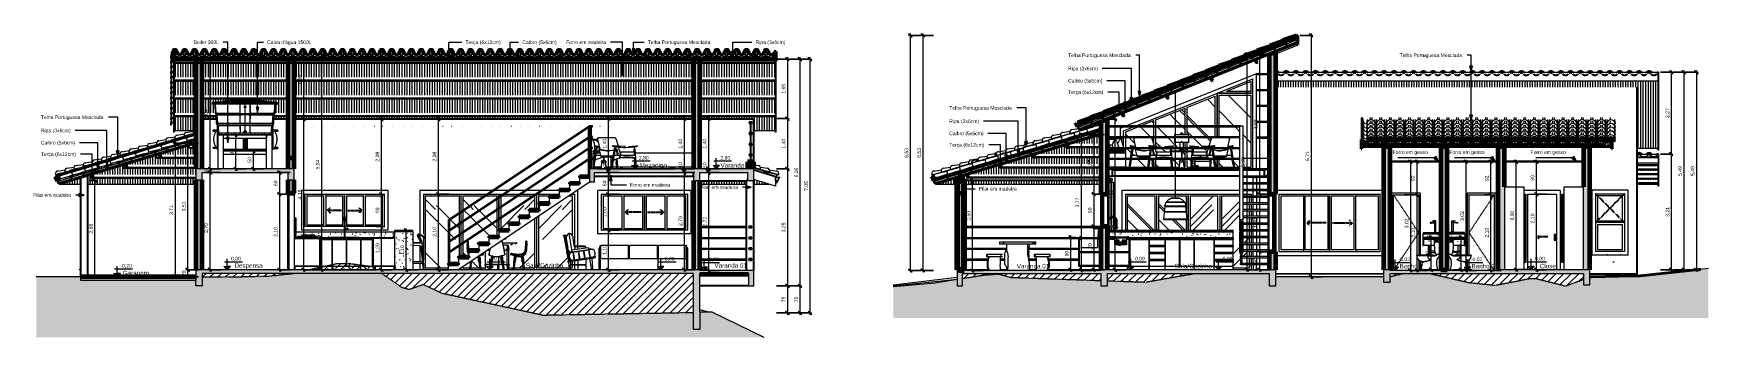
# Model space of a CAD drawing. Header units: millimetres. Extents: x -23833 to 62003, y -3000 to 6760.
# Drawn here: x -23833 to 22751, y -1680 to 6760 of the extents above; entities that cross this region are included whole.
import ezdxf

# ---------------------------------------------------------------- set-up
doc = ezdxf.new("R2010")
doc.units = ezdxf.units.MM
doc.linetypes.add('Dash', pattern=[6.35, 3.175, -3.175])
doc.linetypes.add('Overhead', pattern=[3.96875, 2.38125, -1.5875])
for name, color, linetype, lineweight in [('A-ANNO-DIMS', 211, 'Continuous', 9), ('A-ANNO-DIMS-50', 211, 'Continuous', 9), ('A-AREA', 32, 'Continuous', 9), ('A-CLNG', 13, 'Continuous', 9), ('A-DETL-GENF', 92, 'Continuous', 9), ('A-DETL-THIN', 151, 'Continuous', 9), ('A-DOOR', 31, 'Continuous', 9), ('A-DOOR-FRAM', 31, 'Continuous', 9), ('A-DOOR-HDLN', 31, 'Dash', 9), ('A-FLOR', 192, 'Continuous', 25), ('A-FLOR-OVHD', 1, 'Overhead', 9), ('A-FLOR-PATT', 8, 'Continuous', 25), ('A-GENM', 13, 'Continuous', 9), ('A-GLAZ', 151, 'Continuous', 9), ('A-GLAZ-CURT', 52, 'Continuous', 9), ('A-GLAZ-CWMG', 51, 'Continuous', 9), ('A-GLAZ-HDLN', 1, 'Dash', 25), ('A-ROOF', 132, 'Continuous', 9), ('A-ROOF-MCUT', 132, 'Continuous', 40), ('A-ROOF-OTLN', 132, 'Continuous', 9), ('A-ROOF-PATT', 132, 'Continuous', 9), ('A-WALL', 113, 'Continuous', 25), ('A-WALL-PATT', 111, 'Continuous', 25), ('Balaústres', 7, 'Continuous', 9), ('C-BLDG-PADS', 91, 'Continuous', 9), ('C-TOPO', 7, 'Continuous', 9), ('Corrimão', 250, 'Continuous', 25), ('Corrimãos superiores', 7, 'Continuous', 9), ('E-ELEC-EQPM', 71, 'Continuous', 9), ('E-LITE-EQPM', 33, 'Continuous', 9), ('G-ANNO-DIMS', 111, 'Continuous', 9), ('G-ANNO-TEXT', 231, 'Continuous', 9), ('I-FURN', 30, 'Continuous', 9), ('L-HRDS-IDEN', 13, 'Continuous', 9), ('P-PIPE', 3, 'Continuous', 9), ('P-SANR-FIXT', 6, 'Continuous', 9), ('Q-CASE', 31, 'Continuous', 9), ('S-BEAM', 12, 'Continuous', 25), ('S-COLS', 52, 'Continuous', 25), ('S-STRS', 31, 'Continuous', 9)]:
    doc.layers.add(name, color=color, linetype=linetype, lineweight=lineweight)
doc.styles.add('@Arial Unicode MS', font='ARIALUNI.TTF', dxfattribs={"height": 100})
doc.styles.add('Arial', font='arial.ttf', dxfattribs={"height": 125})
doc.styles.add('Arial_1', font='arial.ttf', dxfattribs={"height": 100})
doc.dimstyles.new('CRT_-__Metros_-_Linha_de_chamada_3_5_mm', dxfattribs={"dimscale": 304.8, "dimtxt": 100.584485, "dimasz": 0.328084, "dimexe": 0.164042, "dimexo": 0.0625, "dimgap": 0.082021, "dimtad": 1, "dimdec": 0, "dimlfac": 0.1, "dimdsep": 46, "dimtxsty": '@Arial Unicode MS', "dimblk1": 'OBLIQUE', "dimblk2": 'OBLIQUE', "dimsah": 1, "dimcen": 0.09, "dimdle": 0.164042, "dimazin": 0, "dimtfac": 1, "dimtdec": 4, "dimtix": 1, "dimtmove": 0, "dimatfit": 3, "dimfxl": 0.984252, "dimfxlon": 1, "dimtvp": 1, "dimtolj": 1, "dimtzin": 0, "dimarcsym": 2})
doc.dimstyles.new('CRT_-__Metros_-_Linha_de_chamada_3_5_mm_1', dxfattribs={"dimscale": 304.8, "dimtxt": 100.584485, "dimasz": 0.328084, "dimexe": 0.164042, "dimexo": 0.0625, "dimgap": 0.082021, "dimtad": 1, "dimlfac": 0.001, "dimrnd": 0.01, "dimzin": 0, "dimdsep": 46, "dimtxsty": '@Arial Unicode MS', "dimblk1": 'OBLIQUE', "dimblk2": 'OBLIQUE', "dimsah": 1, "dimcen": 0.09, "dimdle": 0.164042, "dimazin": 0, "dimtfac": 1, "dimtdec": 4, "dimtix": 1, "dimtmove": 0, "dimatfit": 3, "dimfxl": 0.984252, "dimfxlon": 1, "dimtvp": 1, "dimtolj": 1, "dimtzin": 0, "dimarcsym": 2})
doc.dimstyles.new('CRT_-__Metros_-_Linha_de_chamada_3_5_mm_2', dxfattribs={"dimscale": 304.8, "dimtxt": 100.584485, "dimasz": 0.328084, "dimexe": 0.164042, "dimexo": 0.0625, "dimgap": 0.082021, "dimtad": 1, "dimlfac": 0.001, "dimrnd": 0.01, "dimzin": 0, "dimdsep": 46, "dimtxsty": '@Arial Unicode MS', "dimblk1": 'OBLIQUE', "dimblk2": 'OBLIQUE', "dimsah": 1, "dimcen": 0.09, "dimdle": 0.164042, "dimazin": 0, "dimtfac": 1, "dimtdec": 4, "dimtix": 1, "dimtmove": 2, "dimatfit": 3, "dimfxl": 0.984252, "dimfxlon": 1, "dimtvp": 1, "dimtolj": 1, "dimtzin": 0, "dimarcsym": 2})
doc.dimstyles.new('CRT_-__Metros_-_Linha_de_chamada_3_5_mm_3', dxfattribs={"dimscale": 304.8, "dimtxt": 100.584485, "dimasz": 0.328084, "dimexe": 0.164042, "dimexo": 0.0625, "dimgap": 0.082021, "dimtad": 1, "dimdec": 0, "dimlfac": 0.1, "dimdsep": 46, "dimtxsty": '@Arial Unicode MS', "dimblk1": 'OBLIQUE', "dimblk2": 'OBLIQUE', "dimsah": 1, "dimcen": 0.09, "dimdle": 0.164042, "dimazin": 0, "dimtfac": 1, "dimtdec": 4, "dimtix": 1, "dimtmove": 1, "dimatfit": 3, "dimfxl": 0.984252, "dimfxlon": 1, "dimtvp": 1, "dimtolj": 1, "dimtzin": 0, "dimarcsym": 2})
pattern_1 = [(0, (-11922.87, 2115.08), (406.4, 101.6), [16.764, -288.036, 16.764, -288.036, -1625.6]), (0, (-11922.87, 2115.08), (406.4, 101.6), [-609.6, 16.764, -592.836, 16.764, -288.036, -711.2]), (0, (-11922.87, 2115.08), (406.4, 101.6), [-1524, 16.764, -186.436, 16.764, -491.236]), (120, (-11770.47, 2165.88), (-291.1882, 301.1527), [16.764, -288.036, 16.764, -1913.636]), (120, (-11770.47, 2165.88), (-291.1882, 301.1527), [-321.564, -288.036, 16.764, -592.836, -1016]), (120, (-11770.47, 2165.88), (-291.1882, 301.1527), [-1219.2, 16.764, -288.036, 16.764, -694.436]), (120, (-11770.47, 2165.88), (-291.1882, 301.1527), [-1540.764, -186.436, 16.764, -491.236]), (240, (-11719.67, 2369.08), (-115.2118, -402.7527), [16.764, -288.036, 16.764, -1913.636]), (240, (-11719.67, 2369.08), (-115.2118, -402.7527), [-321.564, -288.036, 16.764, -592.836, -1016]), (240, (-11719.67, 2369.08), (-115.2118, -402.7527), [-1219.2, 16.764, -288.036, 16.764, -694.436]), (240, (-11719.67, 2369.08), (-115.2118, -402.7527), [-1540.764, -186.436, 16.764, -491.236])]
pattern_2 = [(216.87, (-11821.27, 2369.08), (761.9991, 508.00136), [127, -1143]), (206.565, (-11668.87, 2292.88), (-254.0006, -253.9997), [283.981, -283.981]), (198.435, (-11668.87, 2165.88), (-507.99976, -254.0006), [160.644, -642.575])]
pattern_3 = [(45, (-11922.87, 2115.08), (0, 449.013), [317.5, -317.5]), (45, (-11838.68, 2030.9), (0, 449.013), [317.5, -317.5]), (45, (-11754.5, 1946.7), (0, 449.013), [317.5, -317.5]), (135, (-11922.87, 2171.2), (-449.013, 3e-14), [317.5, -317.5]), (135, (-11838.68, 2255.4), (-449.013, 3e-14), [317.5, -317.5]), (135, (-11754.5, 2339.6), (-449.013, 3e-14), [317.5, -317.5])]
pattern_4 = [(0, (-627.43, 2115.08), (406.4, 101.6), [16.764, -288.036, 16.764, -288.036, -1625.6]), (0, (-627.43, 2115.08), (406.4, 101.6), [-609.6, 16.764, -592.836, 16.764, -288.036, -711.2]), (0, (-627.43, 2115.08), (406.4, 101.6), [-1524, 16.764, -186.436, 16.764, -491.236]), (120, (-475.03, 2165.88), (-291.1882, 301.1527), [16.764, -288.036, 16.764, -288.036, -1625.6]), (120, (-475.03, 2165.88), (-291.1882, 301.1527), [-609.6, 16.764, -592.836, 16.764, -288.036, -711.2]), (120, (-475.03, 2165.88), (-291.1882, 301.1527), [-1524, 16.764, -186.436, 16.764, -491.236]), (240, (-424.23, 2369.08), (-115.2118, -402.7527), [16.764, -288.036, 16.764, -288.036, -1625.6]), (240, (-424.23, 2369.08), (-115.2118, -402.7527), [-609.6, 16.764, -592.836, 16.764, -288.036, -711.2]), (240, (-424.23, 2369.08), (-115.2118, -402.7527), [-1524, 16.764, -186.436, 16.764, -491.236])]
pattern_5 = [(216.87, (-525.83, 2369.08), (761.9991, 508.00136), [127, -1143]), (206.565, (-373.43, 2292.88), (-254.0006, -253.9997), [283.981, -283.981]), (198.435, (-373.43, 2165.88), (-507.99976, -254.0006), [160.644, -642.575])]
pattern_6 = [(135, (-4814.6, 3000), (-969.87, 2586.3), [17145, -2286, 5715, -1143]), (135, (-6334.8, 3571.5), (1883.16, 266.7), [3429, -377.2, 6858, -857.25]), (135, (-5386.1, 3971.55), (-3661.25, 4744.27), [9144, -1600.2, 4572, -1143])]
pattern_7 = [(45, (12470.56, 2115.08), (0, 449.013), [317.5, -317.5]), (45, (12554.75, 2030.9), (0, 449.013), [317.5, -317.5]), (45, (12638.94, 1946.7), (0, 449.013), [317.5, -317.5]), (135, (12470.56, 2171.2), (-449.013, 3e-14), [317.5, -317.5]), (135, (12554.75, 2255.4), (-449.013, 3e-14), [317.5, -317.5]), (135, (12638.94, 2339.6), (-449.013, 3e-14), [317.5, -317.5])]

msp = doc.modelspace()

# ---------------------------------------------------------------- texts
at = {"layer": 'G-ANNO-DIMS', "char_height": 100, "attachment_point": 1, "line_spacing_factor": 0.941778, "style": 'Arial_1'}
for s, insert, width in [('2,80', (-6997.793, 3359.532), 325.65323), ('2,80', (-4729.265, 3359.532), 325.65323), ('2,80', (8584.9, 3357.532), 325.65323), ('0,00', (-18335.397, 559.532), 325.65323), ('0,00', (-11029.046, 559.532), 325.65323), ('0,00', (-6276.144, 559.532), 325.65323), ('-0,02', (-5087.935, 539.532), 380.74495), ('0,00', (6799.782, 559.532), 325.65323), ('0,00', (9235.894, 559.532), 325.65323), ('-0,02', (14130.029, 539.532), 380.74495), ('-0,02', (16143.125, 539.532), 380.74495), ('0,00', (17928.192, 559.532), 325.65323), ('-0,20', (-21414.401, 359.532), 380.74495)]:
    msp.add_mtext(s, dxfattribs=dict(at, insert=insert, width=width))
at = {"layer": 'G-ANNO-TEXT', "color": 7, "char_height": 100, "attachment_point": 1, "style": 'Arial_1'}
for s, insert, width in [('Boiler 300L', (-19382.373, 6568.33), 877.84781), ("Caixa d'água 1500L", (-17337.197, 6568.33), 1535.23156), ('Terça (6x12cm)', (-11818.304, 6568.33), 1210.54813), ('Caibro (5x6cm)', (-10239.05, 6568.33), 1182.48906), ('Forro em madeira', (-9021.214, 6568.33), 1370.88562), ('Telha Portuguesa Mesclada', (-6750.32, 6568.33), 2156.53937), ('Ripa (3x6cm)', (-3751.15, 6568.33), 1030.16844), ('Telha Portuguesa Mesclada', (4940.399, 6206.271), 2156.53937), ('Telha Portuguesa Mesclada', (14159.453, 6206.271), 2156.53937), ('Ripa (3x6cm)', (4940.399, 5837.816), 1030.16844), ('Terça (6x12cm)', (4940.399, 5182.348), 1210.54813), ('Caibro (5x6cm)', (4940.399, 5500.064), 1182.48906), ('Telha Portuguesa Mesclada', (1633.69, 4743.633), 2156.53937), ('Telha Portuguesa Mesclada', (-23629.058, 4485.296), 2156.53937), ('Ripa (3x6cm)', (1633.69, 4375.178), 1030.16844), ('Caibro (5x6cm)', (-23629.058, 3779.089), 1182.48906), ('Ripa (3x6cm)', (-23629.058, 4116.841), 1030.16844), ('Caibro (5x6cm)', (1633.69, 4037.426), 1182.48906), ('Terça (6x12cm)', (-23629.058, 3461.373), 1210.54813), ('Terça (6x12cm)', (1633.69, 3719.71), 1210.54813), ('Forro em gesso', (13965.997, 3516.472), 1210.54813), ('Forro em gesso', (15543.33, 3516.472), 1210.54813), ('Forro em gesso', (17803.33, 3516.472), 1210.54813), ('Pilar em madeira', (-23844.825, 2324.969), 1310.75906), ('Forro em madeira', (-7243.582, 2608.269), 1370.88562), ('Pilar em madeira', (-5293.598, 2541.241), 1310.75906), ('Pilar em madeira', (2455.398, 2500.35), 1310.75906)]:
    msp.add_mtext(s, dxfattribs=dict(at, insert=insert, width=width))
at = {"layer": 'L-HRDS-IDEN', "char_height": 125, "attachment_point": 1, "style": 'Arial'}
for s, insert, width in [('Mezanino', (-6973.989, 3161.127), 893.88156), ('Varanda', (-4725.64, 3161.127), 789.66219), ('Garagem', (-21351.011, 172.542), 885.86469), ('Despensa', (-18245.417, 380.692), 945.99125), ('Sala/Cozinha', (-10140.359, 380.692), 1234.59875), ('Varanda 01', (-4894.816, 380.692), 1082.27812), ('Varanda 01', (3513.134, 363.91), 1082.27812), ('Sala/Cozinha', (7907.914, 363.91), 1234.59875), ('Banho 1', (14159.07, 363.91), 773.62844), ('Banho 2', (16159.872, 363.91), 773.62844), ('Closet', (18058.996, 363.91), 597.25719)]:
    msp.add_mtext(s, dxfattribs=dict(at, insert=insert, width=width))

# ---------------------------------------------------------------- blocks, each defined once
blk = doc.blocks.new('CRT_HDR_CXD_Caixa d_água Tigre-completa - Caixa com Tampa - 1500 L-2524380-A')
at = {"layer": 'P-SANR-FIXT'}
for p, q in [((-18774, 4544), (-18777, 4800)), ((-18757, 4544), (-18772, 4800)), ((-18095, 4800), (-18092, 4544)), ((-18090, 4544), (-18090, 4800)), ((-17950, 4544), (-17950, 4800)), ((-17950, 4699), (-17950, 4741)), ((-17809, 4800), (-17809, 4544)), ((-17807, 4544), (-17805, 4800)), ((-17544, 4800), (-17543, 4800)), ((-17176, 4800), (-17175, 4800)), ((-17127, 4800), (-17142, 4544)), ((-17125, 4544), (-17122, 4800)), ((-18752, 4502), (-18774, 4544)), ((-18770, 4544), (-18745, 4502)), ((-18770, 4544), (-18757, 4544)), ((-18765, 4544), (-18764, 4544)), ((-18760, 4589), (-18760, 4544)), ((-18757, 4544), (-18092, 4544)), ((-18092, 4544), (-18757, 4544)), ((-18741, 4260), (-18752, 4502)), ((-18750, 4544), (-18742, 4544)), ((-18744, 4502), (-18744, 4502)), ((-18733, 4502), (-18743, 4502)), ((-18719, 4210), (-18741, 4260)), ((-18740, 4502), (-18735, 4502)), ((-18088, 4502), (-18733, 4502)), ((-18733, 4502), (-18088, 4502)), ((-18733, 4502), (-18718, 4260)), ((-18730, 4466), (-18730, 4260)), ((-18730, 4260), (-18710, 4210)), ((-18729, 4260), (-18729, 4260)), ((-18718, 4260), (-18728, 4260)), ((-18728, 4260), (-18718, 4260)), ((-18725, 4260), (-18720, 4260)), ((-18707, 3990), (-18719, 4210)), ((-18085, 4260), (-18718, 4260)), ((-18718, 4260), (-18085, 4260)), ((-18717, 4544), (-18708, 4544)), ((-18710, 4210), (-18709, 4210)), ((-18698, 4210), (-18708, 4210)), ((-18700, 4210), (-18700, 3990)), ((-18679, 4210), (-18698, 4210)), ((-18698, 4210), (-18679, 4210)), ((-18698, 4210), (-18688, 3990)), ((-18697, 4210), (-18695, 4210)), ((-18651, 4210), (-18679, 4210)), ((-18679, 4210), (-18651, 4210)), ((-18677, 4502), (-18664, 4502)), ((-18673, 4210), (-18663, 4210)), ((-18663, 4544), (-18649, 4544)), ((-18663, 4260), (-18650, 4260)), ((-18614, 4210), (-18651, 4210)), ((-18651, 4210), (-18614, 4210)), ((-18634, 4210), (-18621, 4210)), ((-18628, 4502), (-18610, 4502)), ((-18616, 4260), (-18598, 4260)), ((-18569, 4210), (-18614, 4210)), ((-18614, 4210), (-18569, 4210)), ((-18605, 4544), (-18583, 4544)), ((-18516, 4210), (-18569, 4210)), ((-18569, 4210), (-18516, 4210)), ((-18568, 4210), (-18565, 4210)), ((-18563, 4502), (-18547, 4502)), ((-18551, 4260), (-18536, 4260)), ((-18535, 4544), (-18510, 4544)), ((-18456, 4210), (-18516, 4210)), ((-18516, 4210), (-18456, 4210)), ((-18505, 4210), (-18483, 4210)), ((-18474, 4502), (-18456, 4502)), ((-18464, 4260), (-18446, 4260)), ((-18390, 4210), (-18456, 4210)), ((-18456, 4210), (-18390, 4210)), ((-18445, 4544), (-18429, 4544)), ((-18429, 4210), (-18405, 4210)), ((-18392, 4502), (-18363, 4502)), ((-18319, 4210), (-18390, 4210)), ((-18390, 4210), (-18319, 4210)), ((-18384, 4260), (-18356, 4260)), ((-18341, 4544), (-18315, 4544)), ((-18328, 4210), (-18321, 4210)), ((-18243, 4210), (-18319, 4210)), ((-18319, 4210), (-18243, 4210)), ((-18299, 4502), (-18270, 4502)), ((-18292, 4260), (-18264, 4260)), ((-18245, 4544), (-18211, 4544)), ((-18164, 4210), (-18243, 4210)), ((-18243, 4210), (-18164, 4210)), ((-18230, 4210), (-18203, 4210)), ((-18082, 4210), (-18164, 4210)), ((-18164, 4210), (-18082, 4210)), ((-18142, 4544), (-18108, 4544)), ((-18133, 4210), (-18102, 4210)), ((-18092, 4544), (-17950, 4544)), ((-17950, 4502), (-18088, 4502)), ((-18085, 4260), (-18088, 4502)), ((-18085, 4260), (-18085, 4502)), ((-18018, 4260), (-18085, 4260)), ((-18085, 4260), (-18018, 4260)), ((-17950, 4210), (-18082, 4210)), ((-18080, 3990), (-18082, 4210)), ((-18080, 3990), (-18080, 4210)), ((-18071, 4502), (-18051, 4502)), ((-18069, 4260), (-18049, 4260)), ((-17950, 4260), (-18018, 4260)), ((-18018, 4260), (-17950, 4260)), ((-18012, 4544), (-17995, 4544)), ((-18009, 4210), (-17996, 4210)), ((-17950, 4544), (-17807, 4544)), ((-17950, 4502), (-17950, 4544)), ((-17812, 4502), (-17950, 4502)), ((-17950, 4260), (-17950, 4502)), ((-17882, 4260), (-17950, 4260)), ((-17950, 4260), (-17882, 4260)), ((-17950, 4210), (-17950, 4260)), ((-17818, 4210), (-17950, 4210)), ((-17950, 3990), (-17950, 4210)), ((-17904, 4544), (-17887, 4544)), ((-17903, 4210), (-17890, 4210)), ((-17814, 4260), (-17882, 4260)), ((-17882, 4260), (-17814, 4260)), ((-17850, 4260), (-17830, 4260)), ((-17848, 4502), (-17828, 4502)), ((-17818, 4210), (-17819, 3990)), ((-17819, 4210), (-17819, 3990)), ((-17736, 4210), (-17818, 4210)), ((-17818, 4210), (-17736, 4210)), ((-17812, 4502), (-17814, 4260)), ((-17814, 4502), (-17814, 4260)), ((-17182, 4260), (-17814, 4260)), ((-17814, 4260), (-17182, 4260)), ((-17167, 4502), (-17812, 4502)), ((-17812, 4502), (-17167, 4502)), ((-17807, 4544), (-17142, 4544)), ((-17142, 4544), (-17807, 4544)), ((-17798, 4210), (-17767, 4210)), ((-17791, 4544), (-17758, 4544)), ((-17656, 4210), (-17736, 4210)), ((-17736, 4210), (-17656, 4210)), ((-17696, 4210), (-17669, 4210)), ((-17688, 4544), (-17654, 4544)), ((-17580, 4210), (-17656, 4210)), ((-17656, 4210), (-17580, 4210)), ((-17635, 4260), (-17607, 4260)), ((-17629, 4502), (-17600, 4502)), ((-17584, 4544), (-17559, 4544)), ((-17509, 4210), (-17580, 4210)), ((-17580, 4210), (-17509, 4210)), ((-17579, 4210), (-17572, 4210)), ((-17544, 4260), (-17516, 4260)), ((-17536, 4502), (-17507, 4502)), ((-17443, 4210), (-17509, 4210)), ((-17509, 4210), (-17443, 4210)), ((-17495, 4210), (-17470, 4210)), ((-17470, 4544), (-17454, 4544)), ((-17453, 4260), (-17435, 4260)), ((-17443, 4502), (-17425, 4502)), ((-17383, 4210), (-17443, 4210)), ((-17443, 4210), (-17383, 4210)), ((-17416, 4210), (-17395, 4210)), ((-17390, 4544), (-17365, 4544)), ((-17331, 4210), (-17383, 4210)), ((-17383, 4210), (-17331, 4210)), ((-17364, 4260), (-17348, 4260)), ((-17352, 4502), (-17337, 4502)), ((-17334, 4210), (-17332, 4210)), ((-17286, 4210), (-17331, 4210)), ((-17331, 4210), (-17286, 4210)), ((-17316, 4544), (-17294, 4544)), ((-17302, 4260), (-17284, 4260)), ((-17289, 4502), (-17271, 4502)), ((-17249, 4210), (-17286, 4210)), ((-17286, 4210), (-17249, 4210)), ((-17278, 4210), (-17265, 4210)), ((-17250, 4544), (-17237, 4544)), ((-17249, 4260), (-17236, 4260)), ((-17220, 4210), (-17249, 4210)), ((-17249, 4210), (-17220, 4210)), ((-17236, 4210), (-17226, 4210)), ((-17235, 4502), (-17222, 4502)), ((-17201, 4210), (-17220, 4210)), ((-17220, 4210), (-17201, 4210)), ((-17211, 3990), (-17201, 4210)), ((-17205, 4210), (-17202, 4210)), ((-17191, 4210), (-17201, 4210)), ((-17200, 3990), (-17200, 4210)), ((-17180, 4210), (-17192, 3990)), ((-17191, 4544), (-17182, 4544)), ((-17190, 4210), (-17170, 4260)), ((-17190, 4210), (-17190, 4210)), ((-17182, 4260), (-17167, 4502)), ((-17171, 4260), (-17182, 4260)), ((-17182, 4260), (-17171, 4260)), ((-17158, 4260), (-17180, 4210)), ((-17179, 4260), (-17174, 4260)), ((-17171, 4260), (-17171, 4260)), ((-17170, 4260), (-17170, 4466)), ((-17170, 4260), (-17170, 4260)), ((-17156, 4502), (-17167, 4502)), ((-17164, 4502), (-17160, 4502)), ((-17158, 4544), (-17149, 4544)), ((-17147, 4502), (-17158, 4260)), ((-17155, 4502), (-17130, 4544)), ((-17155, 4502), (-17155, 4502)), ((-17125, 4544), (-17147, 4502)), ((-17142, 4544), (-17130, 4544)), ((-17140, 4544), (-17140, 4589)), ((-17135, 4544), (-17134, 4544)), ((-18707, 3990), (-18707, 3950)), ((-18699, 3990), (-18700, 3990)), ((-18699, 3990), (-18699, 3990)), ((-18697, 3990), (-18698, 3990)), ((-18688, 3990), (-18697, 3990)), ((-18669, 3990), (-18688, 3990)), ((-18669, 3990), (-18688, 3990)), ((-18688, 3990), (-18685, 3990)), ((-18641, 3990), (-18669, 3990)), ((-18641, 3990), (-18669, 3990)), ((-18664, 3990), (-18653, 3990)), ((-18659, 3950), (-18660, 3950)), ((-18605, 3990), (-18641, 3990)), ((-18605, 3990), (-18641, 3990)), ((-18625, 3990), (-18612, 3990)), ((-18561, 3990), (-18605, 3990)), ((-18561, 3990), (-18605, 3990)), ((-18509, 3990), (-18561, 3990)), ((-18509, 3990), (-18561, 3990)), ((-18560, 3990), (-18557, 3990)), ((-18450, 3990), (-18509, 3990)), ((-18450, 3990), (-18509, 3990)), ((-18497, 3990), (-18476, 3990)), ((-18385, 3990), (-18450, 3990)), ((-18385, 3990), (-18450, 3990)), ((-18423, 3990), (-18399, 3990)), ((-18314, 3990), (-18385, 3990)), ((-18314, 3990), (-18385, 3990)), ((-18323, 3990), (-18316, 3990)), ((-18239, 3990), (-18314, 3990)), ((-18239, 3990), (-18314, 3990)), ((-18161, 3990), (-18239, 3990)), ((-18161, 3990), (-18239, 3990)), ((-18227, 3990), (-18200, 3990)), ((-18080, 3990), (-18161, 3990)), ((-18080, 3990), (-18161, 3990)), ((-18130, 3990), (-18100, 3990)), ((-18002, 3990), (-18080, 3990)), ((-18008, 3990), (-18000, 3990)), ((-17979, 3990), (-18002, 3990)), ((-17950, 3990), (-17979, 3990)), ((-17921, 3990), (-17950, 3990)), ((-17950, 3950), (-17950, 3990)), ((-17897, 3990), (-17921, 3990)), ((-17900, 3990), (-17891, 3990)), ((-17819, 3990), (-17897, 3990)), ((-17738, 3990), (-17819, 3990)), ((-17738, 3990), (-17819, 3990)), ((-17800, 3990), (-17769, 3990)), ((-17660, 3990), (-17738, 3990)), ((-17660, 3990), (-17738, 3990)), ((-17700, 3990), (-17673, 3990)), ((-17585, 3990), (-17660, 3990)), ((-17585, 3990), (-17660, 3990)), ((-17515, 3990), (-17585, 3990)), ((-17515, 3990), (-17585, 3990)), ((-17584, 3990), (-17577, 3990)), ((-17450, 3990), (-17515, 3990)), ((-17450, 3990), (-17515, 3990)), ((-17501, 3990), (-17477, 3990)), ((-17391, 3990), (-17450, 3990)), ((-17391, 3990), (-17450, 3990)), ((-17423, 3990), (-17402, 3990)), ((-17339, 3990), (-17391, 3990)), ((-17294, 3990), (-17391, 3990)), ((-17342, 3990), (-17340, 3990)), ((-17294, 3990), (-17339, 3990)), ((-17258, 3990), (-17294, 3990)), ((-17258, 3990), (-17294, 3990)), ((-17287, 3990), (-17274, 3990)), ((-17230, 3990), (-17258, 3990)), ((-17230, 3990), (-17258, 3990)), ((-17246, 3990), (-17236, 3990)), ((-17238, 3950), (-17239, 3950)), ((-17211, 3990), (-17230, 3990)), ((-17211, 3990), (-17230, 3990)), ((-17214, 3990), (-17212, 3990)), ((-17203, 3990), (-17211, 3990)), ((-17201, 3990), (-17202, 3990)), ((-17200, 3990), (-17200, 3990)), ((-17200, 3990), (-17200, 3990)), ((-17192, 3990), (-17192, 3950))]:
    blk.add_line(p, q, dxfattribs=at)
at = {"layer": 'P-SANR-FIXT', "flags": 128}
for points in [[(-18686, 3960), (-18687, 3961), (-18688, 3962), (-18689, 3963), (-18690, 3965), (-18691, 3966), (-18692, 3967), (-18693, 3968), (-18694, 3970), (-18695, 3971), (-18696, 3973), (-18696, 3974), (-18697, 3976), (-18697, 3977), (-18698, 3979), (-18698, 3980), (-18699, 3982), (-18699, 3983), (-18699, 3985), (-18699, 3986), (-18700, 3988), (-18700, 3990), (-18700, 3990)], [(-17241, 3950), (-17240, 3950), (-17240, 3950)], [(-17200, 3990), (-17200, 3988), (-17200, 3987), (-17200, 3985), (-17200, 3984), (-17200, 3982), (-17201, 3980), (-17201, 3979), (-17202, 3977), (-17202, 3976), (-17203, 3974), (-17203, 3973), (-17204, 3972), (-17205, 3970), (-17206, 3969), (-17207, 3967), (-17208, 3966), (-17209, 3965), (-17210, 3964), (-17211, 3962), (-17212, 3961), (-17213, 3960)]]:
    blk.add_lwpolyline(points, dxfattribs=at)
at = {"layer": 'P-SANR-FIXT'}
for points, knots in [([(-17950, 4699), (-17951, 4699), (-17953, 4699), (-17957, 4700), (-17960, 4702), (-17963, 4704), (-17966, 4706), (-17968, 4709), (-17970, 4713), (-17971, 4716), (-17971, 4719), (-17971, 4722), (-17970, 4725), (-17969, 4729), (-17967, 4732), (-17966, 4734), (-17964, 4735), (-17962, 4737), (-17957, 4740), (-17953, 4741), (-17950, 4741)], [0, 0, 0, 0, 0.055556, 0.111111, 0.166667, 0.222222, 0.277778, 0.333333, 0.388889, 0.444444, 0.479167, 0.513889, 0.583333, 0.652778, 0.6875, 0.722222, 0.756944, 0.791667, 0.861111, 1, 1, 1, 1]), ([(-17950, 4741), (-17947, 4741), (-17943, 4741), (-17939, 4738), (-17936, 4736), (-17933, 4734), (-17931, 4731), (-17930, 4727), (-17929, 4724), (-17928, 4721), (-17928, 4718), (-17929, 4715), (-17930, 4711), (-17932, 4708), (-17933, 4706), (-17935, 4705), (-17937, 4703), (-17942, 4700), (-17946, 4699), (-17950, 4699)], [0, 0, 0, 0, 0.111111, 0.166667, 0.222222, 0.277778, 0.333333, 0.388889, 0.444444, 0.479167, 0.513889, 0.583333, 0.652778, 0.6875, 0.722222, 0.756944, 0.791667, 0.861111, 1, 1, 1, 1]), ([(-17984, 4025), (-17984, 4027), (-17983, 4031), (-17982, 4037), (-17980, 4041), (-17978, 4045), (-17976, 4047), (-17974, 4049), (-17972, 4051), (-17969, 4053), (-17967, 4054), (-17964, 4056), (-17961, 4057), (-17958, 4058), (-17955, 4059), (-17952, 4059), (-17948, 4059), (-17944, 4059), (-17940, 4058), (-17935, 4056), (-17931, 4053), (-17928, 4051), (-17925, 4049), (-17922, 4045), (-17917, 4037), (-17916, 4030), (-17916, 4025)], [0, 0, 0, 0, 0.055556, 0.111111, 0.166667, 0.194444, 0.222222, 0.25, 0.277778, 0.305556, 0.333333, 0.361111, 0.388889, 0.416667, 0.444444, 0.479167, 0.513889, 0.548611, 0.583333, 0.652778, 0.6875, 0.722222, 0.756944, 0.791667, 0.861111, 1, 1, 1, 1]), ([(-17916, 4025), (-17916, 4023), (-17916, 4019), (-17918, 4013), (-17920, 4009), (-17922, 4005), (-17924, 4003), (-17926, 4001), (-17928, 3999), (-17930, 3997), (-17933, 3996), (-17935, 3994), (-17938, 3993), (-17941, 3992), (-17944, 3991), (-17947, 3991), (-17951, 3991), (-17955, 3991), (-17960, 3992), (-17964, 3994), (-17969, 3997), (-17972, 3999), (-17974, 4001), (-17977, 4005), (-17982, 4013), (-17984, 4020), (-17984, 4025)], [0, 0, 0, 0, 0.055556, 0.111111, 0.166667, 0.194444, 0.222222, 0.25, 0.277778, 0.305556, 0.333333, 0.361111, 0.388889, 0.416667, 0.444444, 0.479167, 0.513889, 0.548611, 0.583333, 0.652778, 0.6875, 0.722222, 0.756944, 0.791667, 0.861111, 1, 1, 1, 1])]:
    blk.add_open_spline(points, degree=3, knots=knots, dxfattribs=at)
blk = doc.blocks.new('Torneira Boia - Agua Fria - MEP -Tigre - 1_2_-2524115-A')
at = {"layer": 'P-SANR-FIXT'}
for p, q in [((-17950, 4720), (-17950, 4702)), ((-17950, 4702), (-17950, 4699))]:
    blk.add_line(p, q, dxfattribs=at)
blk = doc.blocks.new('Adaptador com Registro - Agua Fria_Soldavel - MEP - Tigre - Standard-3278880-A')
at = {"layer": 'P-PIPE'}
blk.add_line((-17949.650772, 4025), (-17949.650772, 4083.55), dxfattribs=at)
blk = doc.blocks.new('Tampa Caixa D_Agua - Agua Fria - MEP -Tigre - Tampa - 1500 L-4231142-A')
at = {"layer": 'P-SANR-FIXT', "color": 55}
for p, q in [((-18861, 4813), (-18862, 4800)), ((-17950, 4800), (-18860, 4800)), ((-18859, 4813), (-17950, 4813)), ((-18849, 4821), (-18858, 4816)), ((-18853, 4837), (-18854, 4832)), ((-18848, 4821), (-18729, 4821)), ((-18843, 4844), (-17950, 4844)), ((-18567, 4860), (-18804, 4851)), ((-18804, 4851), (-18804, 4844)), ((-18804, 4851), (-17096, 4851)), ((-18729, 4821), (-17950, 4821)), ((-18358, 4901), (-18567, 4881)), ((-18567, 4881), (-18567, 4860)), ((-17950, 4881), (-18567, 4881)), ((-18138, 4951), (-18358, 4936)), ((-18358, 4936), (-18358, 4901)), ((-17950, 4936), (-18358, 4936)), ((-17950, 4901), (-18358, 4901)), ((-18137, 4951), (-17950, 4951)), ((-17950, 4951), (-17763, 4951)), ((-17541, 4936), (-17950, 4936)), ((-17541, 4901), (-17950, 4901)), ((-17332, 4881), (-17950, 4881)), ((-17950, 4844), (-17056, 4844)), ((-17950, 4821), (-17051, 4821)), ((-17950, 4813), (-17053, 4813)), ((-17039, 4800), (-17950, 4800)), ((-17541, 4936), (-17761, 4951)), ((-17541, 4901), (-17541, 4936)), ((-17332, 4881), (-17541, 4901)), ((-17332, 4860), (-17332, 4881)), ((-17096, 4851), (-17332, 4860)), ((-17096, 4844), (-17096, 4851)), ((-17052, 4813), (-17040, 4813)), ((-17041, 4816), (-17050, 4821)), ((-17045, 4832), (-17047, 4837)), ((-17038, 4800), (-17039, 4813))]:
    blk.add_line(p, q, dxfattribs=at)
at = {"layer": 'P-SANR-FIXT', "color": 55, "flags": 128}
for points in [[(-18861, 4813), (-18861, 4813), (-18861, 4813), (-18861, 4813), (-18860, 4813), (-18860, 4814), (-18860, 4814), (-18860, 4814), (-18860, 4814), (-18860, 4814), (-18860, 4814), (-18860, 4815), (-18860, 4815), (-18860, 4815), (-18859, 4815), (-18859, 4815), (-18859, 4815), (-18859, 4816), (-18859, 4816), (-18859, 4816), (-18859, 4816), (-18858, 4816)], [(-18850, 4826), (-18850, 4826), (-18851, 4826), (-18851, 4826), (-18851, 4826), (-18851, 4826), (-18851, 4826), (-18851, 4827), (-18851, 4827), (-18852, 4827), (-18852, 4827), (-18852, 4827), (-18852, 4827), (-18852, 4827), (-18852, 4827), (-18853, 4827), (-18853, 4827), (-18853, 4827), (-18853, 4827), (-18853, 4828), (-18853, 4828), (-18853, 4828), (-18853, 4828), (-18853, 4828), (-18854, 4828), (-18854, 4828), (-18854, 4829), (-18854, 4829), (-18854, 4829), (-18854, 4829), (-18854, 4829), (-18854, 4829), (-18854, 4829), (-18854, 4830), (-18854, 4830), (-18854, 4830), (-18854, 4830), (-18854, 4830), (-18854, 4830), (-18854, 4831), (-18854, 4831), (-18854, 4831), (-18854, 4831), (-18854, 4831), (-18854, 4831), (-18854, 4832), (-18854, 4832)], [(-18853, 4837), (-18852, 4837), (-18852, 4838), (-18852, 4838), (-18852, 4838), (-18852, 4839), (-18852, 4839), (-18851, 4839), (-18851, 4840), (-18851, 4840), (-18851, 4840), (-18850, 4841), (-18850, 4841), (-18850, 4841), (-18850, 4842), (-18849, 4842), (-18849, 4842), (-18849, 4842), (-18848, 4843), (-18848, 4843), (-18847, 4843), (-18847, 4843), (-18847, 4843), (-18846, 4844), (-18846, 4844), (-18846, 4844), (-18845, 4844), (-18845, 4844), (-18845, 4844)], [(-18849, 4821), (-18849, 4821), (-18849, 4821), (-18849, 4822), (-18849, 4822), (-18849, 4822), (-18849, 4822), (-18849, 4822), (-18849, 4822), (-18849, 4822), (-18848, 4822), (-18848, 4822), (-18848, 4822), (-18848, 4822), (-18848, 4822), (-18848, 4822), (-18848, 4822), (-18848, 4823), (-18848, 4823), (-18848, 4823), (-18848, 4823), (-18848, 4823), (-18848, 4823), (-18848, 4823), (-18848, 4823), (-18848, 4823), (-18848, 4823), (-18848, 4824), (-18848, 4824), (-18848, 4824), (-18848, 4824), (-18848, 4824), (-18848, 4824), (-18848, 4824), (-18848, 4824), (-18848, 4824), (-18848, 4824), (-18848, 4825), (-18848, 4825), (-18848, 4825), (-18848, 4825), (-18848, 4825), (-18848, 4825), (-18848, 4825), (-18848, 4825), (-18848, 4825), (-18848, 4825), (-18848, 4825), (-18848, 4826), (-18848, 4826), (-18849, 4826), (-18849, 4826), (-18849, 4826), (-18849, 4826), (-18849, 4826), (-18849, 4826), (-18849, 4826), (-18849, 4826), (-18849, 4826), (-18849, 4826), (-18849, 4826), (-18850, 4826), (-18850, 4826), (-18850, 4826), (-18850, 4826), (-18850, 4826), (-18850, 4826), (-18850, 4826), (-18850, 4826)], [(-17055, 4844), (-17054, 4844), (-17054, 4844), (-17053, 4844), (-17053, 4844), (-17053, 4843), (-17052, 4843), (-17052, 4843), (-17052, 4843), (-17051, 4843), (-17051, 4842), (-17051, 4842), (-17050, 4842), (-17050, 4842), (-17050, 4841), (-17049, 4841), (-17049, 4841), (-17049, 4841), (-17048, 4840), (-17048, 4840), (-17048, 4840), (-17048, 4839), (-17048, 4839), (-17047, 4838), (-17047, 4838), (-17047, 4838), (-17047, 4837), (-17047, 4837), (-17047, 4837)], [(-17049, 4826), (-17049, 4826), (-17049, 4826), (-17049, 4826), (-17049, 4826), (-17050, 4826), (-17050, 4826), (-17050, 4826), (-17050, 4826), (-17050, 4826), (-17050, 4826), (-17050, 4826), (-17050, 4826), (-17050, 4826), (-17050, 4826), (-17051, 4826), (-17051, 4826), (-17051, 4826), (-17051, 4826), (-17051, 4826), (-17051, 4825), (-17051, 4825), (-17051, 4825), (-17051, 4825), (-17051, 4825), (-17051, 4825), (-17051, 4825), (-17051, 4825), (-17051, 4825), (-17051, 4825), (-17051, 4825), (-17051, 4825), (-17051, 4824), (-17051, 4824), (-17052, 4824), (-17052, 4824), (-17052, 4824), (-17052, 4824), (-17052, 4824), (-17052, 4824), (-17052, 4824), (-17052, 4824), (-17052, 4823), (-17052, 4823), (-17051, 4823), (-17051, 4823), (-17051, 4823), (-17051, 4823), (-17051, 4823), (-17051, 4823), (-17051, 4823), (-17051, 4823), (-17051, 4822), (-17051, 4822), (-17051, 4822), (-17051, 4822), (-17051, 4822), (-17051, 4822), (-17051, 4822), (-17051, 4822), (-17051, 4822), (-17051, 4822), (-17050, 4822), (-17050, 4822), (-17050, 4822), (-17050, 4822), (-17050, 4821), (-17050, 4821), (-17050, 4821)], [(-17045, 4832), (-17045, 4831), (-17045, 4831), (-17045, 4831), (-17045, 4831), (-17045, 4831), (-17045, 4831), (-17045, 4830), (-17045, 4830), (-17045, 4830), (-17045, 4830), (-17045, 4830), (-17045, 4830), (-17045, 4829), (-17045, 4829), (-17045, 4829), (-17045, 4829), (-17045, 4829), (-17046, 4829), (-17046, 4829), (-17046, 4828), (-17046, 4828), (-17046, 4828), (-17046, 4828), (-17046, 4828), (-17046, 4828), (-17046, 4828), (-17046, 4827), (-17047, 4827), (-17047, 4827), (-17047, 4827), (-17047, 4827), (-17047, 4827), (-17047, 4827), (-17047, 4827), (-17047, 4827), (-17048, 4827), (-17048, 4827), (-17048, 4827), (-17048, 4826), (-17048, 4826), (-17048, 4826), (-17049, 4826), (-17049, 4826), (-17049, 4826), (-17049, 4826), (-17049, 4826)], [(-17041, 4816), (-17041, 4816), (-17041, 4816), (-17040, 4816), (-17040, 4816), (-17040, 4815), (-17040, 4815), (-17040, 4815), (-17040, 4815), (-17040, 4815), (-17039, 4815), (-17039, 4814), (-17039, 4814), (-17039, 4814), (-17039, 4814), (-17039, 4814), (-17039, 4814), (-17039, 4813), (-17039, 4813), (-17039, 4813), (-17039, 4813), (-17039, 4813)]]:
    blk.add_lwpolyline(points, dxfattribs=at)
at = {"layer": 'P-SANR-FIXT', "color": 55}
for points, knots in [([(-17950, 4860), (-18008, 4860), (-18126, 4860), (-18288, 4860), (-18423, 4860), (-18511, 4860), (-18557, 4860), (-18567, 4860), (-18567, 4860)], [0, 0, 0, 0, 0.181818, 0.363636, 0.545455, 0.727273, 0.863636, 1, 1, 1, 1]), ([(-17334, 4860), (-17337, 4860), (-17355, 4860), (-17423, 4860), (-17540, 4860), (-17677, 4860), (-17817, 4860), (-17906, 4860), (-17950, 4860)], [0.0454545, 0.0454545, 0.0454545, 0.0454545, 0.1818182, 0.3636364, 0.5454545, 0.7272727, 0.8636364, 1, 1, 1, 1])]:
    blk.add_open_spline(points, degree=3, knots=knots, dxfattribs=at)
blk.add_open_spline([(-17332, 4860), (-17332, 4860), (-17333, 4860), (-17334, 4860)], degree=3, dxfattribs=at)
blk = doc.blocks.new('CRT_HDR_AQC_Boiler-completo - Boiler 300 Litros-3281018-A')
at = {"layer": 'P-SANR-FIXT', "color": 55}
for p, q in [((-18735, 4077), (-18840, 4077)), ((-18840, 4063), (-18840, 4077)), ((-18840, 4049), (-18840, 4063)), ((-18840, 4049), (-18753, 4049)), ((-18699, 4105), (-18716, 4105)), ((-18716, 3545), (-18716, 4105)), ((-17995, 3545), (-17995, 3850)), ((-17978, 3623), (-17978, 3850)), ((-17948, 3623), (-17948, 3850)), ((-17932, 3545), (-17932, 3850)), ((-17902, 3545), (-17902, 3850)), ((-17886, 3545), (-17886, 3850)), ((-17165, 4105), (-17200, 4105)), ((-17200, 3545), (-17200, 4105)), ((-17165, 3545), (-17165, 4105)), ((-17040, 4074), (-17144, 4074)), ((-17040, 4074), (-17144, 4074)), ((-17128, 4052), (-17040, 4052)), ((-17128, 4052), (-17040, 4052)), ((-17040, 4074), (-17040, 4074)), ((-17040, 4074), (-17040, 4073)), ((-17040, 4073), (-17040, 4071)), ((-17040, 4073), (-17040, 4071)), ((-17040, 4071), (-17040, 4069)), ((-17040, 4071), (-17040, 4069)), ((-17040, 4068), (-17040, 4066)), ((-17040, 4068), (-17040, 4066)), ((-17040, 4066), (-17040, 4063)), ((-17040, 4066), (-17040, 4063)), ((-17040, 4063), (-17040, 4060)), ((-17040, 4063), (-17040, 4060)), ((-17040, 4060), (-17040, 4058)), ((-17040, 4060), (-17040, 4058)), ((-17040, 4057), (-17040, 4055)), ((-17040, 4057), (-17040, 4055)), ((-17040, 4055), (-17040, 4053)), ((-17040, 4055), (-17040, 4053)), ((-17040, 4053), (-17040, 4052)), ((-17040, 4052), (-17040, 4052)), ((-18751, 3595), (-18840, 3595)), ((-18840, 3584), (-18840, 3595)), ((-18840, 3573), (-18840, 3584)), ((-18840, 3573), (-18735, 3573)), ((-18716, 3545), (-18700, 3545)), ((-18550, 3545), (-17995, 3545)), ((-17978, 3510), (-17978, 3624)), ((-17948, 3624), (-17978, 3624)), ((-17948, 3624), (-17948, 3510)), ((-17932, 3545), (-17902, 3545)), ((-17886, 3545), (-17350, 3545)), ((-17200, 3545), (-17200, 3544)), ((-17200, 3545), (-17165, 3545)), ((-17148, 3570), (-17040, 3570)), ((-17040, 3598), (-17128, 3598)), ((-17040, 3598), (-17040, 3584)), ((-17040, 3584), (-17040, 3570))]:
    blk.add_line(p, q, dxfattribs=at)
at = {"layer": 'P-SANR-FIXT', "color": 55, "flags": 128}
for points in [[(-18815, 3825), (-18815, 3842), (-18814, 3860), (-18812, 3878), (-18810, 3895), (-18806, 3913), (-18803, 3930), (-18798, 3947), (-18793, 3964), (-18787, 3981), (-18780, 3998), (-18773, 4014), (-18765, 4030), (-18757, 4046), (-18747, 4061), (-18738, 4076), (-18727, 4090), (-18716, 4104), (-18716, 4105)], [(-18716, 3545), (-18727, 3559), (-18737, 3573), (-18747, 3588), (-18756, 3603), (-18765, 3619), (-18773, 3635), (-18780, 3651), (-18787, 3667), (-18793, 3684), (-18798, 3701), (-18802, 3718), (-18806, 3736), (-18810, 3753), (-18812, 3771), (-18814, 3789), (-18815, 3806), (-18815, 3824), (-18815, 3825)], [(-17200, 4106), (-17200, 4106), (-17200, 4106), (-17200, 4105), (-17200, 4105), (-17200, 4105), (-17200, 4105)], [(-17165, 4105), (-17154, 4091), (-17143, 4076), (-17134, 4061), (-17124, 4046), (-17116, 4030), (-17108, 4015), (-17101, 3998), (-17094, 3982), (-17088, 3965), (-17083, 3948), (-17078, 3931), (-17074, 3914), (-17071, 3896), (-17069, 3878), (-17067, 3861), (-17066, 3843), (-17065, 3825), (-17065, 3825)], [(-17065, 3825), (-17066, 3807), (-17067, 3789), (-17068, 3771), (-17071, 3754), (-17074, 3736), (-17078, 3719), (-17083, 3702), (-17088, 3685), (-17094, 3668), (-17100, 3652), (-17108, 3635), (-17116, 3619), (-17124, 3604), (-17133, 3589), (-17143, 3574), (-17153, 3559), (-17164, 3545), (-17165, 3545)], [(-17978, 3545), (-17979, 3544), (-17979, 3544), (-17979, 3544), (-17979, 3543), (-17979, 3543), (-17979, 3543), (-17979, 3543), (-17980, 3542), (-17980, 3542), (-17980, 3542), (-17980, 3541), (-17981, 3541), (-17981, 3541), (-17981, 3541), (-17981, 3541), (-17982, 3540), (-17982, 3540), (-17982, 3540), (-17982, 3540), (-17983, 3540), (-17983, 3539), (-17983, 3539), (-17984, 3539), (-17984, 3539), (-17984, 3539), (-17985, 3539), (-17985, 3539), (-17985, 3539), (-17986, 3539), (-17986, 3539), (-17986, 3539), (-17987, 3539), (-17987, 3539), (-17987, 3539), (-17988, 3539), (-17988, 3539), (-17988, 3539), (-17989, 3539), (-17989, 3539), (-17989, 3539), (-17990, 3539), (-17990, 3539), (-17990, 3540), (-17991, 3540), (-17991, 3540), (-17991, 3540), (-17991, 3540), (-17992, 3541), (-17992, 3541), (-17992, 3541), (-17992, 3541), (-17993, 3541), (-17993, 3542), (-17993, 3542), (-17993, 3542), (-17994, 3542), (-17994, 3543), (-17994, 3543), (-17994, 3543), (-17994, 3544), (-17994, 3544), (-17994, 3544), (-17995, 3545), (-17995, 3545)], [(-17932, 3545), (-17932, 3544), (-17932, 3544), (-17933, 3544), (-17933, 3543), (-17933, 3543), (-17933, 3543), (-17933, 3543), (-17933, 3542), (-17934, 3542), (-17934, 3542), (-17934, 3541), (-17934, 3541), (-17935, 3541), (-17935, 3541), (-17935, 3541), (-17935, 3540), (-17936, 3540), (-17936, 3540), (-17936, 3540), (-17937, 3540), (-17937, 3539), (-17937, 3539), (-17937, 3539), (-17938, 3539), (-17938, 3539), (-17938, 3539), (-17939, 3539), (-17939, 3539), (-17939, 3539), (-17940, 3539), (-17940, 3539), (-17940, 3539), (-17941, 3539), (-17941, 3539), (-17941, 3539), (-17942, 3539), (-17942, 3539), (-17942, 3539), (-17943, 3539), (-17943, 3539), (-17943, 3539), (-17944, 3539), (-17944, 3540), (-17944, 3540), (-17945, 3540), (-17945, 3540), (-17945, 3540), (-17946, 3541), (-17946, 3541), (-17946, 3541), (-17946, 3541), (-17947, 3541), (-17947, 3542), (-17947, 3542), (-17947, 3542), (-17947, 3542), (-17948, 3543), (-17948, 3543), (-17948, 3543), (-17948, 3544), (-17948, 3544), (-17948, 3544), (-17948, 3545)], [(-17886, 3545), (-17886, 3544), (-17886, 3544), (-17886, 3544), (-17887, 3543), (-17887, 3543), (-17887, 3543), (-17887, 3543), (-17887, 3542), (-17887, 3542), (-17888, 3542), (-17888, 3541), (-17888, 3541), (-17888, 3541), (-17889, 3541), (-17889, 3541), (-17889, 3540), (-17889, 3540), (-17890, 3540), (-17890, 3540), (-17890, 3540), (-17891, 3539), (-17891, 3539), (-17891, 3539), (-17892, 3539), (-17892, 3539), (-17892, 3539), (-17893, 3539), (-17893, 3539), (-17893, 3539), (-17894, 3539), (-17894, 3539), (-17894, 3539), (-17895, 3539), (-17895, 3539), (-17895, 3539), (-17896, 3539), (-17896, 3539), (-17896, 3539), (-17897, 3539), (-17897, 3539), (-17897, 3539), (-17898, 3539), (-17898, 3540), (-17898, 3540), (-17898, 3540), (-17899, 3540), (-17899, 3540), (-17899, 3541), (-17900, 3541), (-17900, 3541), (-17900, 3541), (-17900, 3541), (-17901, 3542), (-17901, 3542), (-17901, 3542), (-17901, 3542), (-17901, 3543), (-17902, 3543), (-17902, 3543), (-17902, 3544), (-17902, 3544), (-17902, 3544), (-17902, 3545), (-17902, 3545)]]:
    blk.add_lwpolyline(points, dxfattribs=at)
blk = doc.blocks.new('CRT_GAB_COZ_Bancada com cuba - Bancada em U-4227795-A')
at = {"layer": 'Q-CASE'}
h = blk.add_hatch(dxfattribs=at)
h.set_pattern_fill('FP_1', color=256, style=0, pattern_type=2)
h.set_pattern_definition(pattern_1)
h.paths.add_polyline_path([(-16154, 1070), (-15880, 1070), (-15880, 1100), (-16570, 1100), (-16570, 1070), (-16195, 1070)])
h = blk.add_hatch(dxfattribs=at)
h.set_pattern_fill('FP_1', color=256, style=0, pattern_type=2)
h.set_pattern_definition(pattern_1)
h.paths.add_polyline_path([(-16560, 1100), (-16510, 1100), (-16522, 1102), (-16530, 1105), (-16538, 1112), (-16544, 1120), (-16548, 1130), (-16550, 1140), (-16550, 1250), (-16560, 1250), (-16560, 1130)])
h.paths.add_polyline_path([(-15827, 1100), (-15585, 1100), (-15585, 1102), (-15202, 1102), (-15202, 1108), (-15197, 1108), (-15197, 1250), (-16540, 1250), (-16540, 1140), (-16539, 1132), (-16536, 1125), (-16530, 1118), (-16525, 1114), (-16517, 1111), (-16510, 1110), (-16487, 1110), (-16487, 1120), (-16367, 1120), (-16367, 1126), (-16367, 1126), (-16357, 1155), (-16354, 1159), (-16351, 1161), (-16348, 1162), (-16344, 1163), (-16245, 1162), (-16240, 1160), (-16238, 1161), (-16235, 1162), (-16231, 1163), (-16132, 1162), (-16127, 1160), (-16124, 1161), (-16122, 1162), (-16118, 1163), (-16019, 1162), (-16015, 1160), (-16013, 1158), (-16010, 1153), (-16007, 1145), (-16002, 1126), (-16001, 1126), (-16000, 1120), (-15944, 1120), (-15944, 1130), (-15909, 1127), (-15906, 1149), (-15877, 1146), (-15879, 1123), (-15844, 1120), (-15844, 1100)])
h.paths.add_polyline_path([(-13800, 1100), (-13800, 1250), (-15162, 1250), (-15161, 1108), (-15157, 1108), (-15157, 1102), (-14775, 1102), (-14775, 1100), (-13947, 1100)])
h.paths.add_polyline_path([(-16138, 1147), (-16140, 1150), (-16143, 1152), (-16145, 1153), (-16145, 1153), (-16225, 1152), (-16228, 1150), (-16229, 1149), (-16230, 1147), (-16184, 1147), (-16138, 1147)])
h.paths.add_polyline_path([(-16025, 1147), (-16027, 1150), (-16030, 1152), (-16032, 1153), (-16033, 1153), (-16112, 1152), (-16114, 1150), (-16115, 1149), (-16116, 1147), (-16071, 1147), (-16025, 1147)])
h.paths.add_polyline_path([(-16252, 1147), (-16253, 1150), (-16257, 1152), (-16259, 1153), (-16260, 1153), (-16338, 1152), (-16341, 1150), (-16342, 1149), (-16343, 1147), (-16297, 1147), (-16252, 1147)])
h = blk.add_hatch(dxfattribs=at)
h.set_pattern_fill('FP_1', color=256, style=0, pattern_type=2)
h.set_pattern_definition(pattern_1)
h.paths.add_polyline_path([(-14381, 1070), (-14380, 1070), (-14380, 1100), (-15844, 1100), (-15844, 1070), (-14383, 1070)])
h.paths.add_polyline_path([(-15874, 1070), (-15874, 1100), (-15876, 1100), (-15876, 1070)])
h = blk.add_hatch(dxfattribs=at)
h.set_pattern_fill('FP_1', color=256, style=0, pattern_type=2)
h.set_pattern_definition(pattern_1)
h.paths.add_polyline_path([(-13780, 1070), (-13780, 1100), (-14380, 1100), (-14380, 1070), (-13947, 1070)])
at = {"layer": 'Q-CASE', "color": 55}
for p, q in [((-15197, 1418), (-15197, 1401)), ((-15197, 1418), (-15195, 1418)), ((-15197, 1401), (-15195, 1401)), ((-15197, 1400), (-15197, 1355)), ((-15197, 1400), (-15195, 1400)), ((-15194, 1448), (-15194, 1394)), ((-15194, 1401), (-15194, 1400)), ((-15191, 1557), (-15191, 1450)), ((-15191, 1450), (-15191, 1449)), ((-15180, 1450), (-15191, 1450)), ((-15185, 1416), (-15185, 1413)), ((-15168, 1450), (-15180, 1450)), ((-15175, 1413), (-15175, 1416)), ((-15168, 1450), (-15168, 1557)), ((-15168, 1449), (-15168, 1450)), ((-15165, 1394), (-15165, 1448)), ((-15165, 1400), (-15165, 1401)), ((-15164, 1418), (-15162, 1418)), ((-15164, 1401), (-15162, 1401)), ((-15164, 1400), (-15162, 1400)), ((-15162, 1401), (-15162, 1418)), ((-15162, 1355), (-15162, 1400)), ((-16570, 1250), (-16560, 1250)), ((-16560, 1100), (-16570, 1100)), ((-16570, 1100), (-15880, 1100)), ((-15880, 1070), (-16570, 1070)), ((-16560, 1100), (-16560, 1250)), ((-15880, 1070), (-15880, 1100)), ((-15585, 1102), (-15585, 1100)), ((-15585, 1102), (-15560, 1102)), ((-15560, 1102), (-14800, 1102)), ((-15202, 1108), (-15202, 1102)), ((-15202, 1108), (-15157, 1108)), ((-15197, 1355), (-15195, 1355)), ((-15197, 1355), (-15197, 1330)), ((-15197, 1355), (-15194, 1355)), ((-15180, 1330), (-15197, 1330)), ((-15197, 1329), (-15197, 1108)), ((-15197, 1329), (-15162, 1329)), ((-15180, 1394), (-15194, 1394)), ((-15194, 1393), (-15194, 1337)), ((-15180, 1393), (-15194, 1393)), ((-15194, 1355), (-15194, 1329)), ((-15180, 1337), (-15194, 1337)), ((-15193, 1394), (-15193, 1393)), ((-15165, 1394), (-15180, 1394)), ((-15165, 1393), (-15180, 1393)), ((-15165, 1337), (-15180, 1337)), ((-15164, 1330), (-15180, 1330)), ((-15166, 1393), (-15166, 1394)), ((-15165, 1337), (-15165, 1393)), ((-15165, 1329), (-15165, 1355)), ((-15165, 1355), (-15164, 1355)), ((-15164, 1355), (-15162, 1355)), ((-15164, 1355), (-15152, 1355)), ((-15152, 1330), (-15164, 1330)), ((-15162, 1108), (-15162, 1329)), ((-15157, 1102), (-15157, 1108)), ((-15152, 1355), (-15098, 1355)), ((-15098, 1330), (-15152, 1330)), ((-15090, 1347), (-15090, 1338)), ((-14800, 1102), (-14775, 1102)), ((-14775, 1100), (-14775, 1102)), ((-14380, 1100), (-13780, 1100)), ((-14380, 1070), (-14380, 1100)), ((-13780, 1070), (-14380, 1070)), ((-13800, 1250), (-13780, 1250)), ((-13800, 1100), (-13800, 1250)), ((-13780, 1100), (-13800, 1100)), ((-13780, 1100), (-13780, 1250)), ((-13780, 1070), (-13780, 1100)), ((-15129, 898), (-15131, 898))]:
    blk.add_line(p, q, dxfattribs=at)
at = {"layer": 'Q-CASE'}
for p, q in [((-16560, 1250), (-16550, 1250)), ((-16540, 1250), (-15197, 1250)), ((-15844, 1100), (-14380, 1100)), ((-15529, 1070), (-15531, 1070)), ((-15162, 1250), (-13800, 1250)), ((-15129, 1070), (-15131, 1070)), ((-14729, 1070), (-14731, 1070)), ((-14400, 1070), (-14401, 1070))]:
    blk.add_line(p, q, dxfattribs=at)
at = {"layer": 'Q-CASE', "color": 55, "flags": 128}
for points in [[(-15194, 1448), (-15194, 1448), (-15194, 1448), (-15194, 1448), (-15194, 1448), (-15194, 1448), (-15194, 1448), (-15194, 1448), (-15194, 1448), (-15194, 1448), (-15194, 1449), (-15194, 1449), (-15194, 1449), (-15194, 1449), (-15194, 1449), (-15194, 1449), (-15194, 1449), (-15194, 1449), (-15193, 1449), (-15193, 1449), (-15193, 1449), (-15193, 1449), (-15193, 1449), (-15193, 1449), (-15193, 1449), (-15193, 1449), (-15193, 1449), (-15193, 1450), (-15193, 1450), (-15193, 1450), (-15193, 1450), (-15193, 1450), (-15193, 1450), (-15192, 1450), (-15192, 1450), (-15192, 1450), (-15192, 1450), (-15192, 1450), (-15192, 1450), (-15192, 1450), (-15192, 1450)], [(-15180, 1450), (-15180, 1450), (-15181, 1450), (-15181, 1450), (-15182, 1450), (-15182, 1450), (-15183, 1450), (-15183, 1450), (-15184, 1450), (-15184, 1450), (-15184, 1450), (-15185, 1450), (-15185, 1450), (-15186, 1450), (-15186, 1450), (-15187, 1450), (-15187, 1450), (-15187, 1450), (-15188, 1450), (-15188, 1450), (-15188, 1450), (-15189, 1450), (-15189, 1450), (-15189, 1450), (-15190, 1450), (-15190, 1450), (-15190, 1450), (-15190, 1450), (-15191, 1450), (-15191, 1450), (-15191, 1450), (-15191, 1450), (-15191, 1450), (-15192, 1450), (-15192, 1450), (-15192, 1450), (-15192, 1450), (-15192, 1450), (-15192, 1450), (-15192, 1450)], [(-15192, 1450), (-15192, 1450), (-15192, 1450), (-15192, 1450), (-15192, 1450), (-15192, 1450), (-15192, 1450), (-15191, 1450), (-15191, 1450), (-15191, 1450), (-15191, 1450), (-15191, 1450), (-15191, 1450), (-15190, 1450), (-15190, 1450), (-15190, 1450)], [(-15191, 1666), (-15191, 1667), (-15191, 1667), (-15191, 1668), (-15191, 1668), (-15191, 1669), (-15191, 1669), (-15191, 1670), (-15191, 1670), (-15190, 1671), (-15190, 1671), (-15190, 1671), (-15190, 1672), (-15190, 1672), (-15189, 1673), (-15189, 1673), (-15189, 1673), (-15189, 1674), (-15188, 1674), (-15188, 1674), (-15188, 1675), (-15187, 1675), (-15187, 1675), (-15187, 1676), (-15186, 1676), (-15186, 1676), (-15185, 1676), (-15185, 1677), (-15185, 1677), (-15184, 1677), (-15184, 1677), (-15183, 1677), (-15183, 1678), (-15183, 1678), (-15182, 1678), (-15182, 1678), (-15181, 1678), (-15181, 1678), (-15180, 1678), (-15180, 1678), (-15180, 1678)], [(-15191, 1557), (-15191, 1561), (-15191, 1566), (-15191, 1570), (-15191, 1574), (-15191, 1579), (-15191, 1583), (-15191, 1587), (-15191, 1591), (-15191, 1596), (-15191, 1600), (-15191, 1604), (-15191, 1608), (-15191, 1611), (-15191, 1615), (-15191, 1619), (-15191, 1622), (-15191, 1626), (-15191, 1629), (-15191, 1632), (-15191, 1636), (-15191, 1639), (-15191, 1641), (-15191, 1644), (-15191, 1647), (-15191, 1649), (-15191, 1651), (-15191, 1654), (-15191, 1656), (-15191, 1657), (-15191, 1659), (-15191, 1661), (-15191, 1662), (-15191, 1663), (-15191, 1664), (-15191, 1665), (-15191, 1666), (-15191, 1666), (-15191, 1666), (-15191, 1666), (-15191, 1666)], [(-15191, 1666), (-15191, 1666), (-15191, 1666), (-15191, 1666), (-15191, 1665), (-15191, 1664), (-15191, 1663), (-15191, 1662), (-15191, 1661), (-15191, 1659), (-15191, 1658), (-15191, 1656), (-15191, 1654), (-15191, 1652), (-15191, 1650), (-15191, 1647), (-15191, 1645), (-15191, 1642), (-15191, 1639), (-15191, 1636), (-15191, 1633), (-15191, 1630), (-15191, 1627), (-15191, 1623), (-15191, 1620), (-15191, 1616), (-15191, 1612), (-15191, 1609), (-15191, 1605), (-15191, 1601), (-15191, 1597), (-15191, 1593), (-15191, 1588), (-15191, 1584), (-15191, 1580), (-15191, 1576), (-15191, 1571), (-15191, 1567), (-15191, 1563), (-15191, 1558), (-15191, 1557)], [(-15180, 1678), (-15179, 1678), (-15179, 1678), (-15178, 1678), (-15178, 1678), (-15177, 1678), (-15177, 1678), (-15176, 1678), (-15176, 1677), (-15176, 1677), (-15175, 1677), (-15175, 1677), (-15174, 1677), (-15174, 1676), (-15174, 1676), (-15173, 1676), (-15173, 1676), (-15172, 1675), (-15172, 1675), (-15172, 1675), (-15171, 1675), (-15171, 1674), (-15171, 1674), (-15171, 1673), (-15170, 1673), (-15170, 1673), (-15170, 1672), (-15170, 1672), (-15169, 1672), (-15169, 1671), (-15169, 1671), (-15169, 1670), (-15169, 1670), (-15169, 1669), (-15168, 1669), (-15168, 1668), (-15168, 1668), (-15168, 1668), (-15168, 1667), (-15168, 1667), (-15168, 1666)], [(-15167, 1450), (-15167, 1450), (-15167, 1450), (-15167, 1450), (-15168, 1450), (-15168, 1450), (-15168, 1450), (-15168, 1450), (-15168, 1450), (-15168, 1450), (-15168, 1450), (-15169, 1450), (-15169, 1450), (-15169, 1450), (-15169, 1450), (-15170, 1450), (-15170, 1450), (-15170, 1450), (-15170, 1450), (-15171, 1450), (-15171, 1450), (-15171, 1450), (-15172, 1450), (-15172, 1450), (-15173, 1450), (-15173, 1450), (-15173, 1450), (-15174, 1450), (-15174, 1450), (-15175, 1450), (-15175, 1450), (-15176, 1450), (-15176, 1450), (-15177, 1450), (-15177, 1450), (-15178, 1450), (-15178, 1450), (-15179, 1450), (-15179, 1450), (-15180, 1450), (-15180, 1450)], [(-15170, 1450), (-15169, 1450), (-15169, 1450), (-15169, 1450), (-15169, 1450), (-15168, 1450), (-15168, 1450), (-15168, 1450), (-15168, 1450), (-15168, 1450), (-15168, 1450), (-15168, 1450), (-15167, 1450), (-15167, 1450), (-15167, 1450), (-15167, 1450)], [(-15168, 1557), (-15168, 1561), (-15168, 1566), (-15168, 1570), (-15168, 1574), (-15168, 1579), (-15168, 1583), (-15168, 1587), (-15168, 1591), (-15168, 1596), (-15168, 1600), (-15168, 1604), (-15168, 1608), (-15168, 1611), (-15168, 1615), (-15168, 1619), (-15168, 1622), (-15168, 1626), (-15168, 1629), (-15168, 1632), (-15168, 1636), (-15168, 1639), (-15168, 1641), (-15168, 1644), (-15168, 1647), (-15168, 1649), (-15168, 1651), (-15168, 1654), (-15168, 1656), (-15168, 1657), (-15168, 1659), (-15168, 1661), (-15168, 1662), (-15168, 1663), (-15168, 1664), (-15168, 1665), (-15168, 1666), (-15168, 1666), (-15168, 1666), (-15168, 1666), (-15168, 1666)], [(-15168, 1666), (-15168, 1666), (-15168, 1666), (-15168, 1666), (-15168, 1665), (-15168, 1664), (-15168, 1663), (-15168, 1662), (-15168, 1661), (-15168, 1659), (-15168, 1658), (-15168, 1656), (-15168, 1654), (-15168, 1652), (-15168, 1650), (-15168, 1647), (-15168, 1645), (-15168, 1642), (-15168, 1639), (-15168, 1636), (-15168, 1633), (-15168, 1630), (-15168, 1627), (-15168, 1623), (-15168, 1620), (-15168, 1616), (-15168, 1612), (-15168, 1609), (-15168, 1605), (-15168, 1601), (-15168, 1597), (-15168, 1593), (-15168, 1588), (-15168, 1584), (-15168, 1580), (-15168, 1576), (-15168, 1571), (-15168, 1567), (-15168, 1563), (-15168, 1558), (-15168, 1557)], [(-15167, 1450), (-15167, 1450), (-15167, 1450), (-15167, 1450), (-15167, 1450), (-15167, 1450), (-15167, 1450), (-15167, 1450), (-15167, 1450), (-15167, 1450), (-15167, 1450), (-15166, 1450), (-15166, 1450), (-15166, 1450), (-15166, 1449), (-15166, 1449), (-15166, 1449), (-15166, 1449), (-15166, 1449), (-15166, 1449), (-15166, 1449), (-15166, 1449), (-15166, 1449), (-15166, 1449), (-15166, 1449), (-15166, 1449), (-15166, 1449), (-15166, 1449), (-15166, 1449), (-15166, 1449), (-15165, 1448), (-15165, 1448), (-15165, 1448), (-15165, 1448), (-15165, 1448), (-15165, 1448), (-15165, 1448), (-15165, 1448), (-15165, 1448), (-15165, 1448), (-15165, 1448)], [(-15180, 1383), (-15180, 1383), (-15180, 1383), (-15180, 1383), (-15181, 1383), (-15181, 1383), (-15181, 1383), (-15181, 1383), (-15181, 1383), (-15182, 1383), (-15182, 1383), (-15182, 1383), (-15182, 1383), (-15183, 1382), (-15183, 1382), (-15183, 1382), (-15183, 1382), (-15183, 1382), (-15183, 1382), (-15184, 1382), (-15184, 1381), (-15184, 1381), (-15184, 1381), (-15184, 1381), (-15184, 1381), (-15184, 1381), (-15185, 1380), (-15185, 1380), (-15185, 1380), (-15185, 1380), (-15185, 1380), (-15185, 1379), (-15185, 1379), (-15185, 1379), (-15185, 1379), (-15185, 1378), (-15185, 1378), (-15185, 1378), (-15185, 1378), (-15185, 1378), (-15185, 1377), (-15185, 1377), (-15185, 1377), (-15185, 1377), (-15185, 1376), (-15185, 1376), (-15185, 1376), (-15185, 1376), (-15185, 1375), (-15185, 1375), (-15185, 1375), (-15185, 1375), (-15185, 1375), (-15185, 1374), (-15184, 1374), (-15184, 1374), (-15184, 1374), (-15184, 1374), (-15184, 1374), (-15184, 1373), (-15184, 1373), (-15183, 1373), (-15183, 1373), (-15183, 1373), (-15183, 1373), (-15183, 1373), (-15182, 1372), (-15182, 1372), (-15182, 1372), (-15182, 1372), (-15182, 1372), (-15181, 1372), (-15181, 1372), (-15181, 1372), (-15181, 1372), (-15180, 1372), (-15180, 1372), (-15180, 1372), (-15180, 1372), (-15180, 1372)], [(-15180, 1372), (-15179, 1372), (-15179, 1372), (-15179, 1372), (-15179, 1372), (-15179, 1372), (-15178, 1372), (-15178, 1372), (-15178, 1372), (-15178, 1372), (-15177, 1372), (-15177, 1372), (-15177, 1372), (-15177, 1372), (-15177, 1373), (-15176, 1373), (-15176, 1373), (-15176, 1373), (-15176, 1373), (-15176, 1373), (-15176, 1373), (-15175, 1374), (-15175, 1374), (-15175, 1374), (-15175, 1374), (-15175, 1374), (-15175, 1375), (-15175, 1375), (-15174, 1375), (-15174, 1375), (-15174, 1375), (-15174, 1376), (-15174, 1376), (-15174, 1376), (-15174, 1376), (-15174, 1376), (-15174, 1377), (-15174, 1377), (-15174, 1377), (-15174, 1377), (-15174, 1378), (-15174, 1378), (-15174, 1378), (-15174, 1378), (-15174, 1379), (-15174, 1379), (-15174, 1379), (-15174, 1379), (-15174, 1379), (-15174, 1380), (-15174, 1380), (-15175, 1380), (-15175, 1380), (-15175, 1380), (-15175, 1381), (-15175, 1381), (-15175, 1381), (-15175, 1381), (-15175, 1381), (-15176, 1382), (-15176, 1382), (-15176, 1382), (-15176, 1382), (-15176, 1382), (-15176, 1382), (-15177, 1382), (-15177, 1382), (-15177, 1383), (-15177, 1383), (-15178, 1383), (-15178, 1383), (-15178, 1383), (-15178, 1383), (-15178, 1383), (-15179, 1383), (-15179, 1383), (-15179, 1383), (-15179, 1383), (-15180, 1383), (-15180, 1383)]]:
    blk.add_lwpolyline(points, dxfattribs=at)
at = {"layer": 'Q-CASE', "color": 55}
for centre, start, end in [((-15098, 1347), 0, 90), ((-15098, 1338), 270, 360)]:
    blk.add_arc(centre, 7.89, start, end, dxfattribs=at)
blk = doc.blocks.new('Blks_Mob_Bartoli Design_Mesa de Jantar_Mellow - Light - Dining Table - 6p-3289874-A')
at = {"layer": 'I-FURN', "color": 254}
for p, q in [((-11491, 950), (-11453, 950)), ((-11453, 950), (-11325, 950)), ((-11325, 950), (-11170, 950)), ((-10785, 950), (-10561, 950)), ((-10561, 950), (-10432, 950)), ((-10432, 950), (-10394, 950)), ((-11268, 711), (-11268, 343)), ((-11214, 747), (-11205, 747)), ((-11196, 747), (-11205, 747)), ((-11197, 747), (-11168, 747)), ((-11146, 747), (-11168, 747)), ((-11168, 747), (-11146, 747)), ((-10893, 343), (-10893, 568)), ((-10718, 879), (-10769, 879)), ((-10743, 747), (-10718, 747)), ((-10743, 747), (-10718, 747)), ((-10657, 879), (-10718, 879)), ((-10701, 747), (-10718, 747)), ((-10701, 747), (-10697, 747)), ((-10673, 747), (-10697, 747)), ((-10668, 747), (-10672, 747)), ((-10672, 747), (-10671, 747)), ((-10668, 747), (-10668, 343)), ((-10668, 747), (-10663, 747)), ((-10663, 747), (-10663, 747)), ((-10663, 747), (-10651, 747)), ((-10657, 879), (-10629, 879)), ((-10651, 747), (-10635, 747)), ((-10635, 747), (-10623, 747)), ((-10623, 747), (-10623, 747)), ((-10622, 747), (-10618, 747)), ((-10618, 343), (-10618, 747)), ((-11263, 343), (-11268, 343)), ((-11263, 343), (-11261, 343)), ((-11251, 343), (-11261, 343)), ((-11257, 211), (-11168, 211)), ((-11251, 343), (-11245, 343)), ((-11232, 343), (-11245, 343)), ((-11232, 343), (-11223, 343)), ((-11205, 343), (-11223, 343)), ((-11205, 343), (-11196, 343)), ((-11168, 343), (-11197, 343)), ((-11168, 343), (-11127, 343)), ((-11127, 343), (-11168, 343)), ((-11168, 211), (-11147, 211)), ((-11127, 211), (-10918, 211)), ((-11098, 343), (-10918, 343)), ((-10918, 343), (-11098, 343)), ((-10918, 343), (-10918, 211)), ((-10904, 343), (-10918, 343)), ((-10918, 211), (-10918, 343)), ((-10918, 211), (-10918, 208)), ((-10918, 208), (-10918, 211)), ((-10904, 211), (-10918, 211)), ((-10918, 205), (-10918, 207)), ((-10918, 204), (-10918, 204)), ((-10918, 203), (-10918, 204)), ((-10918, 201), (-10918, 202)), ((-10904, 343), (-10903, 343)), ((-10904, 211), (-10762, 211)), ((-10894, 343), (-10903, 343)), ((-10893, 343), (-10894, 343)), ((-10791, 343), (-10893, 343)), ((-10791, 343), (-10893, 343)), ((-10718, 343), (-10762, 343)), ((-10718, 343), (-10762, 343)), ((-10742, 211), (-10718, 211)), ((-10718, 343), (-10701, 343)), ((-10718, 211), (-10657, 211)), ((-10697, 343), (-10701, 343)), ((-10697, 343), (-10673, 343)), ((-10671, 343), (-10673, 343)), ((-10672, 343), (-10668, 343)), ((-10663, 343), (-10668, 343)), ((-10663, 343), (-10663, 343)), ((-10651, 343), (-10663, 343)), ((-10629, 211), (-10657, 211)), ((-10635, 343), (-10651, 343)), ((-10623, 343), (-10635, 343)), ((-10623, 343), (-10623, 343)), ((-10618, 343), (-10622, 343))]:
    blk.add_line(p, q, dxfattribs=at)
at = {"layer": 'I-FURN', "color": 254, "flags": 128}
for points in [[(-11450, 920), (-11452, 921), (-11454, 921), (-11456, 922), (-11458, 922), (-11461, 923), (-11463, 924), (-11465, 924), (-11467, 925), (-11469, 926), (-11471, 927), (-11473, 929), (-11475, 930), (-11477, 931), (-11478, 933), (-11480, 934), (-11482, 936), (-11483, 937), (-11485, 939), (-11486, 941), (-11488, 942), (-11489, 944), (-11491, 946), (-11492, 948), (-11493, 950), (-11493, 950)], [(-10393, 950), (-10394, 948), (-10395, 946), (-10396, 944), (-10398, 942), (-10399, 941), (-10401, 939), (-10402, 937), (-10404, 936), (-10405, 934), (-10407, 933), (-10409, 931), (-10411, 930), (-10413, 929), (-10415, 928), (-10417, 926), (-10419, 925), (-10421, 924), (-10423, 924), (-10425, 923), (-10427, 922), (-10429, 922), (-10432, 921), (-10434, 921), (-10436, 920), (-10438, 920), (-10441, 920), (-10443, 920), (-10443, 920)], [(-10629, 879), (-10624, 847), (-10621, 815), (-10619, 782), (-10618, 750), (-10618, 747)], [(-10514, 920), (-10515, 918), (-10516, 916), (-10517, 914), (-10519, 912), (-10520, 911), (-10522, 909), (-10523, 907), (-10525, 906), (-10526, 904), (-10528, 903), (-10530, 901), (-10532, 900), (-10534, 899), (-10536, 898), (-10538, 896), (-10540, 895), (-10542, 894), (-10544, 894), (-10546, 893), (-10548, 892), (-10550, 892), (-10553, 891), (-10555, 891), (-10557, 890), (-10559, 890), (-10562, 890), (-10564, 890), (-10564, 890)], [(-11257, 211), (-11262, 243), (-11265, 275), (-11267, 308), (-11268, 340), (-11268, 343)], [(-11256, 208), (-11256, 209), (-11257, 210)], [(-11255, 205), (-11255, 206), (-11255, 206)], [(-11252, 203), (-11253, 203), (-11253, 204)], [(-11249, 201), (-11249, 201), (-11250, 201), (-11250, 201)], [(-10904, 211), (-10904, 210), (-10904, 210), (-10904, 209), (-10904, 208), (-10905, 208), (-10905, 207), (-10905, 207), (-10905, 206), (-10906, 206), (-10906, 205), (-10906, 205), (-10907, 205), (-10907, 204), (-10907, 204), (-10908, 203), (-10908, 203), (-10909, 203), (-10909, 202), (-10910, 202), (-10910, 201), (-10911, 201), (-10911, 201), (-10912, 201), (-10912, 200), (-10913, 200), (-10913, 200)], [(-10893, 343), (-10893, 311), (-10895, 278), (-10899, 246), (-10903, 214), (-10904, 211)], [(-10618, 343), (-10618, 311), (-10620, 278), (-10624, 246), (-10628, 214), (-10629, 211)]]:
    blk.add_lwpolyline(points, dxfattribs=at)
at = {"layer": 'I-FURN', "color": 254}
for centre, radius, start, end in [((-9855, 747), 812, 170.611, 180), ((-9855, 747), 812, 170.611, 180), ((-10643, 876), 14.4, 106.99, 167.9037), ((-10643, 876), 14.4, 149.8012, 153.7394), ((-10643, 876), 14.4, 135.3194, 139.5751), ((-10643, 876), 14.4, 121.3552, 125.4108), ((-10643, 876), 14.4, 106.7533, 114.0735), ((-10643, 876), 14.4, 12.0963, 73.01), ((-10643, 876), 14.4, 65.9265, 73.2467), ((-10643, 876), 14.4, 54.5892, 58.6448), ((-10643, 876), 14.4, 40.4249, 44.6806), ((-10643, 876), 14.4, 26.2606, 30.1988), ((-11430, 747), 812, 0, 9.389), ((-11430, 747), 812, 0, 9.389), ((-11243, 214), 14.4, 205.0803, 218.0642), ((-11243, 214), 14.4, 224.6679, 231.0482), ((-11243, 214), 14.4, 234.5892, 248.7535), ((-11243, 214), 14.4, 235.9975, 247.928), ((-9855, 343), 812, 180, 189.389), ((-9855, 343), 812, 180, 189.389), ((-10643, 214), 14.4, 192.0963, 253.01), ((-10643, 214), 14.4, 206.2606, 210.1988), ((-10643, 214), 14.4, 220.4249, 224.6806), ((-10643, 214), 14.4, 231.2743, 238.6448), ((-10643, 214), 14.4, 245.9265, 253.2467), ((-10643, 214), 14.4, 286.99, 347.9037), ((-10643, 214), 14.4, 286.7533, 294.0735), ((-10643, 214), 14.4, 301.3552, 305.4108), ((-10643, 214), 14.4, 315.3194, 319.5751), ((-10643, 214), 14.4, 329.8012, 333.7394), ((-11430, 343), 812, 350.611, 0), ((-11430, 343), 812, 350.611, 360)]:
    blk.add_arc(centre, radius, start, end, dxfattribs=at)
blk = doc.blocks.new('CRT_POR_Abrir_1 Folha_Madeira - 70 x 210 cm-3907157-A')
at = {"layer": 'A-DOOR', "lineweight": 25}
for p, q in [((-16770, 2350), (-16770, 2305)), ((-16760, 2350), (-16770, 2350)), ((-16760, 2325), (-16760, 2350)), ((-16570, 2350), (-16580, 2350)), ((-16580, 2350), (-16580, 2325)), ((-16570, 2295), (-16570, 2350)), ((-16765, 2300), (-16730, 2300)), ((-16580, 2325), (-16760, 2325)), ((-16730, 2300), (-16760, 2300)), ((-16760, 2300), (-16760, 200)), ((-16730, 2300), (-16730, 2290)), ((-16730, 200), (-16730, 2300)), ((-16730, 2290), (-16575, 2290))]:
    blk.add_line(p, q, dxfattribs=at)
at = {"layer": 'A-DOOR'}
for p, q in [((-16770, 2305), (-16770, 200)), ((-16570, 200), (-16570, 2295))]:
    blk.add_line(p, q, dxfattribs=at)
at = {"layer": 'A-DOOR', "lineweight": 25}
for centre, start, end in [((-16765, 2305), 180, 270), ((-16575, 2295), 270, 0)]:
    blk.add_arc(centre, 5, start, end, dxfattribs=at)
at = {"layer": 'A-DOOR'}
for points, knots in [([(-16765, 2300), (-16765, 2300), (-16766, 2300), (-16767, 2300), (-16767, 2301), (-16768, 2301), (-16768, 2301), (-16768, 2302), (-16769, 2302), (-16769, 2302), (-16769, 2303), (-16769, 2303), (-16770, 2304), (-16770, 2305), (-16770, 2305)], [-1, -1, -1, -1, -0.833333, -0.75, -0.666667, -0.583333, -0.541667, -0.5, -0.416667, -0.375, -0.333333, -0.25, -0.166667, 0, 0, 0, 0]), ([(-16570, 2295), (-16570, 2295), (-16570, 2294), (-16570, 2293), (-16570, 2293), (-16570, 2292), (-16571, 2292), (-16571, 2292), (-16571, 2291), (-16572, 2291), (-16572, 2291), (-16573, 2290), (-16574, 2290), (-16574, 2290), (-16575, 2290)], [-1, -1, -1, -1, -0.833333, -0.75, -0.666667, -0.625, -0.583333, -0.5, -0.458333, -0.416667, -0.333333, -0.25, -0.166667, 0, 0, 0, 0])]:
    blk.add_open_spline(points, degree=3, knots=knots, dxfattribs=at)
blk = doc.blocks.new('Blks_Mob_Cadeira Bop - Branco-2731616-A')
at = {"layer": 'I-FURN', "color": 254}
for p, q in [((-10109, 937), (-10110, 854)), ((-10109, 994), (-10109, 969)), ((-10420, 558), (-10439, 424)), ((-10420, 558), (-10439, 424)), ((-10214, 586), (-10215, 585)), ((-10212, 563), (-10198, 385)), ((-10212, 563), (-10198, 385)), ((-10147, 645), (-10147, 644)), ((-10127, 679), (-10128, 678)), ((-10460, 268), (-10464, 237)), ((-10460, 268), (-10464, 237)), ((-10188, 269), (-10186, 238)), ((-10188, 269), (-10186, 238))]:
    blk.add_line(p, q, dxfattribs=at)
at = {"layer": 'I-FURN', "color": 254, "flags": 128}
for points in [[(-10189, 600), (-10191, 598), (-10192, 598)], [(-10164, 623), (-10164, 622), (-10166, 621)], [(-10140, 654), (-10142, 651), (-10146, 646)], [(-10117, 717), (-10117, 713), (-10118, 711)]]:
    blk.add_lwpolyline(points, dxfattribs=at)
blk = doc.blocks.new('Blks_Mob_Cadeira Bop - Branco-V1-A')
at = {"layer": 'I-FURN', "color": 254}
for p, q in [((-10130, 994), (-10134, 994)), ((-10556, 633), (-10556, 646)), ((-10465, 565), (-10495, 200)), ((-10465, 563), (-10480, 385)), ((-10461, 596), (-10465, 563)), ((-10259, 568), (-10257, 558)), ((-10258, 565), (-10208, 200)), ((-10239, 424), (-10257, 559)), ((-10252, 636), (-10252, 636)), ((-10484, 328), (-10492, 238)), ((-10208, 200), (-10218, 268))]:
    blk.add_line(p, q, dxfattribs=at)
at = {"layer": 'I-FURN', "color": 254, "flags": 128}
for points in [[(-10565, 621), (-10564, 621), (-10563, 628)], [(-10565, 620), (-10459, 594), (-10456, 593)], [(-10563, 628), (-10560, 636), (-10558, 645)], [(-10556, 630), (-10559, 629), (-10563, 628)], [(-10558, 645), (-10557, 646), (-10556, 646)]]:
    blk.add_lwpolyline(points, dxfattribs=at)
at = {"layer": 'I-FURN', "color": 254}
for centre, major_axis, ratio, start_param, end_param in [((-10445, 565), (20, 0), 0.314548, 2.368215, 3.141593), ((-10445, 561), (-19.9, 2.4), 0.199865, 0, 0.039804), ((-10238, 565), (20, 0), 0.314548, 2.658207, 3.141593), ((-10238, 561), (19.9, 2.4), 0.199865, 3.101789, 3.141593), ((-10238, 561), (19.9, 2.4), 0.199865, 3.101789, 3.141593)]:
    blk.add_ellipse(centre, major_axis=major_axis, ratio=ratio, start_param=start_param, end_param=end_param, dxfattribs=at)
for points, knots in [([(-10143, 948), (-10143, 942), (-10144, 929), (-10145, 909), (-10147, 889), (-10148, 869), (-10150, 853), (-10150, 840), (-10151, 831), (-10152, 821), (-10153, 812), (-10154, 803), (-10156, 793), (-10157, 783), (-10158, 773), (-10159, 765), (-10160, 758), (-10161, 753), (-10162, 748), (-10163, 742), (-10165, 733), (-10166, 725), (-10168, 719), (-10170, 715), (-10172, 710), (-10174, 704), (-10180, 694), (-10185, 686), (-10189, 680)], [-1, -1, -1, -1, -0.928571, -0.857143, -0.785714, -0.714286, -0.642857, -0.607143, -0.571429, -0.535714, -0.5, -0.464286, -0.428571, -0.392857, -0.357143, -0.321429, -0.303571, -0.285714, -0.267857, -0.25, -0.214286, -0.178571, -0.160714, -0.142857, -0.125, -0.107143, -0.071429, 0, 0, 0, 0]), ([(-10161, 727), (-10161, 728), (-10161, 730), (-10160, 735), (-10158, 742), (-10157, 749), (-10157, 754), (-10156, 759), (-10155, 763), (-10155, 769), (-10154, 776), (-10153, 784), (-10151, 795), (-10150, 806), (-10149, 817), (-10148, 825), (-10148, 833), (-10147, 840), (-10147, 848), (-10146, 858), (-10145, 869), (-10144, 881), (-10144, 890), (-10143, 898), (-10143, 909), (-10141, 929), (-10140, 945), (-10140, 956)], [-0.6319286, -0.6319286, -0.6319286, -0.6319286, -0.625, -0.6136364, -0.5909091, -0.5681818, -0.5568182, -0.5454545, -0.5340909, -0.5227273, -0.5, -0.4772727, -0.4545455, -0.4090909, -0.3863636, -0.3636364, -0.3409091, -0.3181818, -0.2954545, -0.2727273, -0.2272727, -0.2045455, -0.1818182, -0.1590909, -0.1363636, -0.0909091, 0, 0, 0, 0]), ([(-10556, 646), (-10553, 647), (-10548, 648), (-10540, 648), (-10538, 648)], [-1, -1, -1, -1, -0.6666667, -0.5735517, -0.5735517, -0.5735517, -0.5735517]), ([(-10189, 680), (-10194, 675), (-10200, 668), (-10209, 660), (-10214, 656), (-10217, 653), (-10221, 650), (-10225, 648), (-10230, 645), (-10235, 642), (-10243, 639), (-10249, 637), (-10252, 636)], [-1, -1, -1, -1, -0.75, -0.625, -0.5625, -0.5, -0.4375, -0.375, -0.3125, -0.25, -0.125, 0, 0, 0, 0]), ([(-10214, 652), (-10214, 652), (-10211, 654), (-10207, 659), (-10199, 667), (-10193, 675), (-10189, 680)], [0.74, 0.74, 0.74, 0.74, 0.76, 0.8, 0.88, 1, 1, 1, 1]), ([(-10168, 706), (-10168, 707), (-10166, 711), (-10164, 716), (-10163, 721), (-10162, 724), (-10162, 725)], [-0.69300051, -0.69300051, -0.69300051, -0.69300051, -0.68181818, -0.65909091, -0.64772727, -0.63802723, -0.63802723, -0.63802723, -0.63802723])]:
    blk.add_open_spline(points, degree=3, knots=knots, dxfattribs=at)
for points in [[(-10135, 994), (-10136, 994), (-10137, 993), (-10138, 989), (-10140, 981), (-10141, 972), (-10142, 961), (-10143, 952), (-10143, 948)], [(-10140, 956), (-10139, 960), (-10139, 967), (-10138, 976), (-10137, 984), (-10136, 990), (-10135, 993), (-10134, 994), (-10134, 994)], [(-10133, 994), (-10134, 994), (-10135, 994), (-10135, 994)], [(-10531, 648), (-10535, 648), (-10540, 648), (-10543, 648)], [(-10252, 636), (-10257, 635), (-10265, 634), (-10274, 633), (-10278, 632)]]:
    blk.add_open_spline(points, degree=3, dxfattribs=at)
blk = doc.blocks.new('Blks_Mob_Cadeira Bop - Branco-3302756-A')
at = {"layer": 'I-FURN', "color": 254}
for p, q in [((-10122, 948), (-10137, 948)), ((-10115, 994), (-10130, 994)), ((-10557, 627), (-10555, 636)), ((-10555, 636), (-10552, 645)), ((-10550, 630), (-10550, 646)), ((-10459, 565), (-10489, 200)), ((-10474, 385), (-10460, 563)), ((-10469, 200), (-10419, 565)), ((-10455, 605), (-10460, 563)), ((-10420, 559), (-10439, 424)), ((-10421, 568), (-10251, 568)), ((-10420, 558), (-10415, 601)), ((-10353, 593), (-10420, 598)), ((-10330, 614), (-10334, 591)), ((-10334, 591), (-10330, 614)), ((-10330, 614), (-10329, 621)), ((-10251, 586), (-10280, 588)), ((-10256, 593), (-10252, 558)), ((-10253, 565), (-10203, 200)), ((-10228, 383), (-10252, 559)), ((-10247, 636), (-10247, 631)), ((-10247, 631), (-10238, 631)), ((-10212, 563), (-10217, 601)), ((-10183, 200), (-10213, 565)), ((-10212, 563), (-10198, 385)), ((-10489, 200), (-10484, 269)), ((-10460, 268), (-10469, 200)), ((-10208, 237), (-10220, 328)), ((-10193, 328), (-10186, 238))]:
    blk.add_line(p, q, dxfattribs=at)
at = {"layer": 'I-FURN', "color": 254, "flags": 128}
for points in [[(-10215, 586), (-10190, 599), (-10169, 617), (-10145, 646), (-10127, 679), (-10118, 710), (-10114, 743), (-10111, 805), (-10110, 897), (-10109, 994)], [(-10559, 621), (-10559, 621), (-10557, 627)], [(-10452, 594), (-10550, 617), (-10559, 620)], [(-10550, 630), (-10554, 629), (-10557, 627)], [(-10550, 646), (-10551, 646), (-10552, 645)], [(-10552, 645), (-10551, 645), (-10550, 646)], [(-10416, 640), (-10371, 637), (-10327, 636)], [(-10329, 621), (-10373, 622), (-10416, 625)], [(-10329, 621), (-10330, 618), (-10330, 614)], [(-10327, 636), (-10328, 628), (-10329, 621)], [(-10329, 621), (-10328, 628), (-10327, 636)]]:
    blk.add_lwpolyline(points, dxfattribs=at)
at = {"layer": 'I-FURN', "color": 254}
for centre, major_axis, ratio, start_param, end_param in [((-10440, 561), (-19.9, 2.4), 0.199865, 0, 0.039804), ((-10439, 565), (20, 0), 0.314548, 2.368215, 3.141593), ((-10439, 565), (20, 0), 0.314548, 1.62419, 2.356194), ((-10440, 561), (-19.9, 2.4), 0.199865, 4.632364, 4.822693), ((-10439, 565), (20, 0), 0.314548, 0.851279, 1.570796), ((-10440, 561), (-19.9, 2.4), 0.199865, 3.868988, 4.109773), ((-10439, 565), (20, 0), 0.314548, 0, 0.782475), ((-10440, 561), (-19.9, 2.4), 0.199865, 3.141593, 3.181397), ((-10440, 561), (-19.9, 2.4), 0.199865, 3.141593, 3.181397), ((-10233, 565), (20, 0), 0.314548, 2.359117, 3.141593), ((-10232, 561), (19.9, 2.4), 0.199865, 3.101789, 3.141593), ((-10232, 561), (19.9, 2.4), 0.199865, 3.101789, 3.141593), ((-10232, 561), (19.9, 2.4), 0.199865, 2.209062, 2.413543), ((-10233, 565), (20, 0), 0.314548, 1.570796, 2.290314), ((-10232, 561), (19.9, 2.4), 0.199865, 1.460493, 1.650821), ((-10233, 565), (20, 0), 0.314548, 0.785398, 1.517403), ((-10233, 565), (20, 0), 0.314548, 0, 0.773378), ((-10232, 561), (19.9, 2.4), 0.199865, 0.745594, 0.78036), ((-10232, 561), (19.9, 2.4), 0.199865, 6.243381, 6.283185), ((-10232, 561), (19.9, 2.4), 0.199865, 6.158089, 6.243381)]:
    blk.add_ellipse(centre, major_axis=major_axis, ratio=ratio, start_param=start_param, end_param=end_param, dxfattribs=at)
for points, knots in [([(-10184, 680), (-10180, 686), (-10174, 694), (-10169, 704), (-10166, 710), (-10164, 715), (-10163, 719), (-10161, 725), (-10159, 733), (-10158, 742), (-10157, 748), (-10156, 753), (-10155, 758), (-10154, 765), (-10153, 773), (-10151, 783), (-10150, 793), (-10149, 803), (-10148, 812), (-10147, 821), (-10146, 831), (-10145, 840), (-10144, 853), (-10143, 869), (-10141, 889), (-10140, 909), (-10139, 929), (-10138, 942), (-10137, 948)], [-1, -1, -1, -1, -0.928571, -0.892857, -0.875, -0.857143, -0.839286, -0.821429, -0.785714, -0.75, -0.732143, -0.714286, -0.696429, -0.678571, -0.642857, -0.607143, -0.571429, -0.535714, -0.5, -0.464286, -0.428571, -0.392857, -0.357143, -0.285714, -0.214286, -0.142857, -0.071429, 0, 0, 0, 0]), ([(-10122, 948), (-10123, 942), (-10123, 930), (-10125, 911), (-10126, 893), (-10127, 877), (-10128, 866), (-10129, 857), (-10129, 849), (-10130, 840), (-10131, 831), (-10132, 820), (-10133, 805), (-10135, 790), (-10137, 778), (-10138, 769), (-10139, 759), (-10141, 750), (-10142, 742), (-10143, 736), (-10144, 732), (-10145, 727), (-10147, 721), (-10149, 714), (-10152, 706), (-10155, 697), (-10159, 689), (-10166, 679), (-10171, 672), (-10176, 667)], [-1, -1, -1, -1, -0.9375, -0.875, -0.8125, -0.75, -0.71875, -0.6875, -0.65625, -0.625, -0.59375, -0.5625, -0.5, -0.4375, -0.40625, -0.375, -0.34375, -0.3125, -0.28125, -0.265625, -0.25, -0.234375, -0.21875, -0.1875, -0.15625, -0.125, -0.09375, -0.0625, 0, 0, 0, 0]), ([(-10330, 614), (-10325, 613), (-10316, 612), (-10303, 611), (-10291, 610), (-10283, 611), (-10276, 611), (-10270, 611), (-10262, 612), (-10254, 613), (-10247, 615), (-10242, 617), (-10237, 618), (-10234, 620), (-10230, 622), (-10225, 624), (-10221, 626), (-10217, 627), (-10215, 629), (-10213, 630), (-10210, 632), (-10207, 634), (-10204, 637), (-10201, 640), (-10197, 643), (-10192, 648), (-10188, 652), (-10182, 658), (-10178, 663), (-10176, 667)], [0, 0, 0, 0, 0.041667, 0.083333, 0.125, 0.166667, 0.1875, 0.208333, 0.25, 0.333333, 0.375, 0.416667, 0.458333, 0.479167, 0.5, 0.541667, 0.583333, 0.604167, 0.625, 0.645833, 0.666667, 0.708333, 0.729167, 0.75, 0.791667, 0.833333, 0.875, 0.916667, 1, 1, 1, 1]), ([(-10198, 646), (-10201, 643), (-10205, 639), (-10211, 635), (-10216, 632), (-10221, 629), (-10229, 626), (-10238, 623), (-10247, 621), (-10254, 619), (-10259, 618), (-10265, 618), (-10271, 617), (-10277, 617), (-10285, 617), (-10295, 617), (-10310, 618), (-10322, 619), (-10329, 621)], [-1, -1, -1, -1, -0.916667, -0.875, -0.833333, -0.791667, -0.75, -0.666667, -0.583333, -0.541667, -0.5, -0.458333, -0.416667, -0.375, -0.333333, -0.25, -0.166667, 0, 0, 0, 0]), ([(-10327, 636), (-10323, 635), (-10314, 634), (-10302, 633), (-10293, 632), (-10286, 632), (-10280, 632), (-10271, 633), (-10260, 634), (-10251, 635), (-10247, 636)], [-1, -1, -1, -1, -0.833333, -0.666667, -0.583333, -0.5, -0.416667, -0.333333, -0.166667, 0, 0, 0, 0]), ([(-10247, 636), (-10244, 637), (-10237, 639), (-10230, 642), (-10224, 645), (-10220, 648), (-10216, 650), (-10212, 653), (-10208, 656), (-10203, 660), (-10195, 668), (-10188, 675), (-10184, 680)], [-1, -1, -1, -1, -0.875, -0.75, -0.6875, -0.625, -0.5625, -0.5, -0.4375, -0.375, -0.25, 0, 0, 0, 0])]:
    blk.add_open_spline(points, degree=3, knots=knots, dxfattribs=at)
for points in [[(-10137, 948), (-10137, 952), (-10137, 961), (-10135, 972), (-10134, 981), (-10133, 989), (-10131, 993), (-10130, 994), (-10130, 994)], [(-10115, 994), (-10115, 994), (-10116, 993), (-10118, 989), (-10119, 981), (-10120, 972), (-10121, 961), (-10122, 952), (-10122, 948)], [(-10109, 994), (-10109, 994), (-10111, 994), (-10115, 994)], [(-10538, 648), (-10544, 648), (-10548, 647), (-10550, 646)], [(-10550, 646), (-10548, 647), (-10539, 648), (-10517, 648), (-10499, 647), (-10489, 646)], [(-10489, 630), (-10499, 631), (-10517, 633), (-10539, 633), (-10548, 631), (-10550, 630)], [(-10489, 646), (-10485, 645), (-10476, 644), (-10467, 644), (-10463, 643)], [(-10452, 627), (-10458, 627), (-10471, 629), (-10483, 630), (-10489, 630)], [(-10463, 643), (-10455, 643), (-10439, 641), (-10424, 640), (-10416, 640)], [(-10330, 614), (-10351, 615), (-10391, 619), (-10432, 624), (-10452, 627)], [(-10416, 625), (-10422, 625), (-10434, 626), (-10446, 627), (-10452, 627)], [(-10238, 631), (-10231, 633), (-10218, 637), (-10204, 643), (-10198, 646)], [(-10176, 667), (-10179, 663), (-10186, 655), (-10194, 649), (-10198, 646)]]:
    blk.add_open_spline(points, degree=3, dxfattribs=at)
blk = doc.blocks.new('Blks_Mob_Cadeira Bop - Branco-V2-A')
at = {"layer": 'I-FURN', "color": 254}
for p, q in [((-11777, 969), (-11777, 992)), ((-11775, 832), (-11775, 838)), ((-11775, 816), (-11775, 826)), ((-11774, 785), (-11774, 790)), ((-11465, 558), (-11447, 424)), ((-11447, 424), (-11465, 558)), ((-11697, 269), (-11700, 238)), ((-11700, 238), (-11697, 269)), ((-11684, 434), (-11688, 385)), ((-11688, 385), (-11684, 434)), ((-11426, 268), (-11422, 237)), ((-11422, 237), (-11426, 268))]:
    blk.add_line(p, q, dxfattribs=at)
at = {"layer": 'I-FURN', "color": 254, "flags": 128}
for points in [[(-11776, 878), (-11776, 897), (-11776, 912)], [(-11775, 803), (-11775, 805), (-11775, 806)], [(-11772, 742), (-11772, 743), (-11772, 748)], [(-11767, 709), (-11768, 710), (-11769, 717)], [(-11758, 677), (-11758, 679), (-11759, 679)], [(-11738, 643), (-11740, 646), (-11742, 650)]]:
    blk.add_lwpolyline(points, dxfattribs=at)
blk = doc.blocks.new('Blks_Mob_Cadeira Bop - Branco-V3-A')
at = {"layer": 'I-FURN', "color": 254}
for p, q in [((-11752, 994), (-11756, 994)), ((-11420, 563), (-11424, 596)), ((-11391, 200), (-11421, 565)), ((-11421, 563), (-11406, 385)), ((-11330, 646), (-11330, 633)), ((-11677, 200), (-11642, 462)), ((-11668, 268), (-11677, 200)), ((-11642, 462), (-11647, 424)), ((-11401, 328), (-11394, 238))]:
    blk.add_line(p, q, dxfattribs=at)
at = {"layer": 'I-FURN', "color": 254, "flags": 128}
for points in [[(-11429, 593), (-11330, 617), (-11321, 620)], [(-11330, 646), (-11329, 646), (-11328, 645)], [(-11323, 628), (-11327, 629), (-11329, 630)], [(-11328, 645), (-11325, 636), (-11323, 628)], [(-11323, 628), (-11321, 621), (-11321, 621)]]:
    blk.add_lwpolyline(points, dxfattribs=at)
at = {"layer": 'I-FURN', "color": 254}
for centre, major_axis, ratio, start_param, end_param in [((-11441, 565), (20, 0), 0.314548, 0, 0.773378), ((-11440, 561), (19.9, 2.4), 0.199865, 6.243381, 6.283185), ((-11440, 561), (19.9, 2.4), 0.199865, 6.158089, 6.243381)]:
    blk.add_ellipse(centre, major_axis=major_axis, ratio=ratio, start_param=start_param, end_param=end_param, dxfattribs=at)
for points in [[(-11750, 994), (-11751, 994), (-11752, 994), (-11752, 994)], [(-11752, 994), (-11752, 994), (-11751, 993), (-11750, 990), (-11749, 984), (-11748, 976), (-11747, 967), (-11746, 960), (-11746, 956)], [(-11743, 948), (-11743, 952), (-11744, 961), (-11745, 972), (-11746, 981), (-11748, 989), (-11749, 993), (-11750, 994), (-11750, 994)], [(-11342, 648), (-11346, 648), (-11350, 648), (-11355, 648)]]:
    blk.add_open_spline(points, degree=3, dxfattribs=at)
for points, knots in [([(-11746, 956), (-11746, 951), (-11745, 940), (-11744, 923), (-11743, 909), (-11742, 898), (-11742, 890), (-11741, 881), (-11740, 869), (-11740, 858), (-11739, 848), (-11738, 840), (-11738, 833), (-11737, 825), (-11736, 817), (-11736, 809), (-11735, 801), (-11734, 793), (-11733, 784), (-11732, 776), (-11731, 769), (-11730, 763), (-11730, 761), (-11730, 759)], [-1, -1, -1, -1, -0.9545455, -0.9090909, -0.8636364, -0.8409091, -0.8181818, -0.7954545, -0.7727273, -0.7272727, -0.7045455, -0.6818182, -0.6590909, -0.6363636, -0.6136364, -0.5909091, -0.5681818, -0.5454545, -0.5227273, -0.5, -0.4772727, -0.4659091, -0.4564939, -0.4564939, -0.4564939, -0.4564939]), ([(-11726, 760), (-11726, 761), (-11727, 765), (-11728, 773), (-11729, 783), (-11730, 793), (-11731, 803), (-11732, 812), (-11733, 821), (-11734, 831), (-11735, 840), (-11736, 853), (-11737, 869), (-11739, 889), (-11740, 909), (-11742, 929), (-11742, 942), (-11743, 948)], [-0.6894431, -0.6894431, -0.6894431, -0.6894431, -0.6785714, -0.6428571, -0.6071429, -0.5714286, -0.5357143, -0.5, -0.4642857, -0.4285714, -0.3928571, -0.3571429, -0.2857143, -0.2142857, -0.1428571, -0.0714286, 0, 0, 0, 0]), ([(-11348, 648), (-11346, 648), (-11338, 648), (-11332, 647), (-11330, 646)], [-0.4264483, -0.4264483, -0.4264483, -0.4264483, -0.3333333, 0, 0, 0, 0])]:
    blk.add_open_spline(points, degree=3, knots=knots, dxfattribs=at)
blk = doc.blocks.new('Blks_Mob_Cadeira Bop - Branco-V4-A')
at = {"layer": 'I-FURN', "color": 254}
for p, q in [((-11756, 994), (-11771, 994)), ((-11748, 948), (-11763, 948)), ((-11482, 568), (-11465, 568)), ((-11468, 578), (-11466, 558)), ((-11466, 565), (-11417, 200)), ((-11465, 559), (-11447, 424)), ((-11426, 563), (-11431, 603)), ((-11426, 565), (-11396, 200)), ((-11426, 563), (-11411, 385)), ((-11336, 646), (-11336, 630)), ((-11684, 434), (-11703, 200)), ((-11693, 328), (-11700, 238)), ((-11684, 434), (-11688, 385)), ((-11683, 200), (-11648, 458)), ((-11665, 328), (-11678, 237)), ((-11648, 458), (-11658, 383)), ((-11426, 268), (-11417, 200)), ((-11402, 269), (-11396, 200))]:
    blk.add_line(p, q, dxfattribs=at)
at = {"layer": 'I-FURN', "color": 254, "flags": 128}
for points in [[(-11777, 992), (-11776, 853), (-11768, 713), (-11759, 679), (-11744, 651), (-11730, 633)], [(-11326, 620), (-11432, 594), (-11433, 594)], [(-11336, 646), (-11334, 645), (-11333, 645)], [(-11333, 645), (-11335, 646), (-11336, 646)], [(-11328, 627), (-11332, 629), (-11336, 630)], [(-11333, 645), (-11331, 636), (-11328, 627)], [(-11328, 627), (-11327, 621), (-11327, 621)]]:
    blk.add_lwpolyline(points, dxfattribs=at)
at = {"layer": 'I-FURN', "color": 254}
for centre, major_axis, ratio, start_param, end_param in [((-11446, 565), (20, 0), 0.314548, 2.359117, 3.141593), ((-11446, 561), (19.9, 2.4), 0.199865, 3.101789, 3.141593), ((-11446, 561), (19.9, 2.4), 0.199865, 3.101789, 3.141593), ((-11446, 561), (19.9, 2.4), 0.199865, 2.173412, 2.414197), ((-11446, 565), (20, 0), 0.314548, 1.570796, 2.290314), ((-11446, 561), (19.9, 2.4), 0.199865, 1.460493, 1.650821), ((-11446, 565), (20, 0), 0.314548, 0.785398, 1.517403), ((-11446, 565), (20, 0), 0.314548, 0, 0.773378), ((-11446, 561), (19.9, 2.4), 0.199865, 0.745594, 0.779981), ((-11446, 561), (19.9, 2.4), 0.199865, 6.243381, 6.386284), ((-11446, 561), (19.9, 2.4), 0.199865, 6.158089, 6.243381)]:
    blk.add_ellipse(centre, major_axis=major_axis, ratio=ratio, start_param=start_param, end_param=end_param, dxfattribs=at)
for points in [[(-11771, 994), (-11772, 994), (-11774, 994), (-11775, 994)], [(-11763, 948), (-11764, 952), (-11764, 961), (-11765, 972), (-11767, 981), (-11768, 989), (-11770, 993), (-11770, 994), (-11771, 994)], [(-11756, 994), (-11755, 994), (-11754, 993), (-11753, 989), (-11752, 981), (-11750, 972), (-11749, 961), (-11749, 952), (-11748, 948)], [(-11336, 646), (-11338, 647), (-11342, 648), (-11348, 648)]]:
    blk.add_open_spline(points, degree=3, dxfattribs=at)
for points, knots in [([(-11730, 696), (-11730, 697), (-11731, 700), (-11734, 706), (-11737, 714), (-11739, 721), (-11741, 727), (-11742, 732), (-11743, 736), (-11744, 742), (-11745, 750), (-11746, 759), (-11748, 769), (-11749, 778), (-11750, 790), (-11752, 805), (-11754, 820), (-11755, 831), (-11756, 840), (-11756, 849), (-11757, 857), (-11758, 866), (-11759, 877), (-11760, 893), (-11761, 911), (-11762, 930), (-11763, 942), (-11763, 948)], [-0.8793721, -0.8793721, -0.8793721, -0.8793721, -0.875, -0.84375, -0.8125, -0.78125, -0.765625, -0.75, -0.734375, -0.71875, -0.6875, -0.65625, -0.625, -0.59375, -0.5625, -0.5, -0.4375, -0.40625, -0.375, -0.34375, -0.3125, -0.28125, -0.25, -0.1875, -0.125, -0.0625, 0, 0, 0, 0]), ([(-11748, 948), (-11748, 942), (-11747, 929), (-11746, 909), (-11744, 889), (-11743, 869), (-11742, 853), (-11741, 840), (-11740, 831), (-11739, 821), (-11738, 812), (-11737, 803), (-11736, 793), (-11734, 783), (-11733, 773), (-11732, 765), (-11731, 758), (-11730, 754), (-11730, 752), (-11730, 751)], [-1, -1, -1, -1, -0.9285714, -0.8571429, -0.7857143, -0.7142857, -0.6428571, -0.6071429, -0.5714286, -0.5357143, -0.5, -0.4642857, -0.4285714, -0.3928571, -0.3571429, -0.3214286, -0.3035714, -0.2857143, -0.2800873, -0.2800873, -0.2800873, -0.2800873]), ([(-11336, 630), (-11338, 631), (-11346, 633), (-11366, 633), (-11381, 632), (-11387, 631)], [-1, -1, -1, -1, -0.6666667, -0.3333333, -0.1050832, -0.1050832, -0.1050832, -0.1050832]), ([(-11362, 648), (-11357, 648), (-11345, 648), (-11338, 647), (-11336, 646)], [-0.5686633, -0.5686633, -0.5686633, -0.5686633, -0.3333333, 0, 0, 0, 0])]:
    blk.add_open_spline(points, degree=3, knots=knots, dxfattribs=at)
blk = doc.blocks.new('Blks_Mob_Cadeira Bop - Branco-V5-A')
at = {"layer": 'I-FURN', "color": 254}
for p, q in [((-11166, 630), (-11167, 630)), ((-11167, 629), (-11167, 613)), ((-11167, 628), (-11167, 623)), ((-11167, 623), (-11167, 628)), ((-11167, 611), (-11165, 610)), ((-11166, 631), (-11164, 631)), ((-11149, 200), (-11091, 571)), ((-11091, 571), (-11149, 200)), ((-11053, 559), (-11129, 200)), ((-11129, 200), (-11053, 559)), ((-11085, 598), (-11092, 565)), ((-11091, 571), (-11085, 569)), ((-11085, 569), (-11072, 565)), ((-11071, 565), (-11058, 561)), ((-11058, 560), (-11053, 559)), ((-11054, 568), (-10835, 568)), ((-11053, 557), (-11046, 590)), ((-10844, 595), (-10836, 557)), ((-10836, 559), (-10831, 560)), ((-10836, 559), (-10760, 200)), ((-10760, 200), (-10836, 559)), ((-10831, 561), (-10818, 565)), ((-10817, 565), (-10804, 569)), ((-10797, 565), (-10805, 603)), ((-10804, 569), (-10799, 571)), ((-10740, 200), (-10798, 571)), ((-10798, 571), (-10740, 200)), ((-10723, 617), (-10743, 611)), ((-10725, 631), (-10724, 631)), ((-10725, 631), (-10724, 631)), ((-10724, 631), (-10724, 636)), ((-10723, 619), (-10723, 634))]:
    blk.add_line(p, q, dxfattribs=at)
at = {"layer": 'I-FURN', "color": 254, "flags": 128}
for points in [[(-11165, 635), (-11166, 632), (-11167, 630)], [(-11163, 640), (-11164, 628), (-11165, 620), (-11166, 614), (-11166, 612)], [(-11165, 610), (-11108, 591), (-11049, 577), (-10989, 570), (-10929, 570), (-10870, 576), (-10811, 588), (-10754, 606), (-10743, 611)], [(-10723, 636), (-10724, 637), (-10726, 640)]]:
    blk.add_lwpolyline(points, dxfattribs=at)
at = {"layer": 'I-FURN', "color": 254}
blk.add_arc((-10693, 517), 124, 104.7412, 105.2362, dxfattribs=at)
for centre, major_axis, ratio, start_param, end_param in [((-11215, 497), (143, 0), 0.988577, 1.218955, 1.227073), ((-11072, 561), (-19.6, 4), 0.115507, 6.117706, 6.267104), ((-11072, 561), (-19.6, 4), 0.115507, 5.481705, 5.522504), ((-11072, 561), (-19.6, 4), 0.115507, 5.435929, 5.473505), ((-11072, 561), (-19.6, 4), 0.115507, 4.649366, 4.696307), ((-11072, 561), (-19.6, 4), 0.115507, 3.910909, 3.961665), ((-11072, 561), (-19.6, 4), 0.115507, 3.125511, 3.249719), ((-10817, 561), (19.6, 4), 0.115507, 3.141593, 3.157674), ((-10817, 561), (19.6, 4), 0.115507, 2.321615, 2.357852), ((-10817, 561), (19.6, 4), 0.115507, 1.586878, 1.633208), ((-10817, 561), (19.6, 4), 0.115507, 0.80148, 0.847593), ((-10817, 561), (19.6, 4), 0.115507, 0.016082, 0.165479), ((-10694, 497), (143, 0), 0.988577, 1.77627, 1.78344)]:
    blk.add_ellipse(centre, major_axis=major_axis, ratio=ratio, start_param=start_param, end_param=end_param, dxfattribs=at)
for points in [[(-10835, 994), (-10838, 994), (-10840, 994), (-10843, 994)], [(-10785, 948), (-10785, 952), (-10787, 961), (-10792, 972), (-10801, 981), (-10811, 989), (-10822, 993), (-10831, 994), (-10835, 994)], [(-11166, 612), (-11166, 611), (-11167, 611), (-11167, 611)], [(-11165, 610), (-11165, 610), (-11166, 611), (-11166, 611), (-11166, 611), (-11166, 612)], [(-11164, 636), (-11164, 636), (-11165, 636), (-11165, 635), (-11165, 635)], [(-11165, 635), (-11165, 634), (-11165, 634), (-11164, 633)], [(-11164, 631), (-11164, 632), (-11164, 635), (-11163, 638), (-11163, 640)], [(-11164, 638), (-11164, 637), (-11164, 637), (-11164, 636)], [(-11155, 692), (-11155, 693), (-11155, 694), (-11155, 695)], [(-11150, 724), (-11150, 724), (-11150, 725), (-11150, 725)], [(-11138, 791), (-11138, 791), (-11138, 792), (-11138, 793)], [(-10776, 911), (-10776, 910), (-10776, 910), (-10775, 909)], [(-10768, 874), (-10767, 873), (-10767, 871), (-10767, 869)], [(-10743, 611), (-10743, 611), (-10743, 611), (-10743, 611)], [(-10737, 715), (-10737, 713), (-10737, 712), (-10736, 710)], [(-10727, 646), (-10727, 649), (-10728, 655), (-10729, 663), (-10730, 667)], [(-10727, 646), (-10726, 643), (-10725, 637), (-10725, 633), (-10725, 631)], [(-10723, 634), (-10723, 635), (-10723, 635), (-10723, 636)]]:
    blk.add_open_spline(points, degree=3, dxfattribs=at)
for points, knots in [([(-10730, 667), (-10730, 672), (-10731, 679), (-10733, 689), (-10734, 697), (-10736, 706), (-10737, 714), (-10738, 721), (-10739, 727), (-10740, 732), (-10741, 736), (-10742, 742), (-10743, 750), (-10745, 759), (-10746, 769), (-10748, 778), (-10750, 790), (-10753, 805), (-10756, 820), (-10759, 831), (-10760, 840), (-10762, 849), (-10764, 857), (-10766, 866), (-10768, 877), (-10772, 893), (-10776, 911), (-10780, 930), (-10783, 942), (-10785, 948)], [-1, -1, -1, -1, -0.9375, -0.90625, -0.875, -0.84375, -0.8125, -0.78125, -0.765625, -0.75, -0.734375, -0.71875, -0.6875, -0.65625, -0.625, -0.59375, -0.5625, -0.5, -0.4375, -0.40625, -0.375, -0.34375, -0.3125, -0.28125, -0.25, -0.1875, -0.125, -0.0625, 0, 0, 0, 0]), ([(-11167, 627), (-11167, 627), (-11167, 627), (-11166, 627), (-11166, 627), (-11166, 627), (-11166, 628), (-11166, 629), (-11166, 630), (-11166, 631)], [-0.5, -0.5, -0.5, -0.5, -0.4375, -0.375, -0.3125, -0.25, -0.1875, -0.125, 0, 0, 0, 0]), ([(-11167, 611), (-11167, 611), (-11167, 612), (-11167, 613), (-11167, 613)], [-0.6666667, -0.6666667, -0.6666667, -0.6666667, -0.3333333, -0.2177623, -0.2177623, -0.2177623, -0.2177623]), ([(-11137, 798), (-11137, 796), (-11139, 788), (-11141, 777), (-11143, 767), (-11144, 762), (-11145, 756), (-11146, 749), (-11148, 740), (-11149, 733), (-11150, 728), (-11150, 724), (-11151, 720), (-11152, 714), (-11153, 708), (-11154, 700), (-11156, 690), (-11158, 678), (-11160, 664), (-11162, 651), (-11163, 644), (-11163, 640)], [-0.5221703, -0.5221703, -0.5221703, -0.5221703, -0.5, -0.45, -0.425, -0.4125, -0.4, -0.375, -0.35, -0.325, -0.3125, -0.3, -0.2875, -0.275, -0.25, -0.225, -0.2, -0.15, -0.1, -0.05, 0, 0, 0, 0]), ([(-10752, 796), (-10751, 795), (-10751, 792), (-10750, 789), (-10750, 787)], [-0.43789213, -0.43789213, -0.43789213, -0.43789213, -0.42857143, -0.40528017, -0.40528017, -0.40528017, -0.40528017]), ([(-10745, 759), (-10745, 759), (-10744, 757), (-10744, 754), (-10743, 751), (-10743, 750)], [-0.30852289, -0.30852289, -0.30852289, -0.30852289, -0.30357143, -0.28571429, -0.27532692, -0.27532692, -0.27532692, -0.27532692]), ([(-10739, 617), (-10739, 616), (-10739, 615), (-10740, 614), (-10741, 613), (-10741, 612), (-10742, 611), (-10742, 611), (-10742, 611), (-10742, 611)], [0.5833333, 0.5833333, 0.5833333, 0.5833333, 0.625, 0.6666667, 0.7083333, 0.75, 0.7916667, 0.8125, 0.8333333, 0.8333333, 0.8333333, 0.8333333]), ([(-10730, 667), (-10730, 663), (-10731, 656), (-10732, 649), (-10733, 643), (-10733, 640), (-10734, 637), (-10734, 634), (-10735, 631), (-10735, 629), (-10736, 627), (-10736, 626), (-10737, 624), (-10737, 622), (-10738, 620), (-10738, 618), (-10738, 617), (-10739, 617)], [0, 0, 0, 0, 0.0833333, 0.1666667, 0.2083333, 0.25, 0.2708333, 0.2916667, 0.3333333, 0.375, 0.3958333, 0.4166667, 0.4583333, 0.5, 0.5208333, 0.5416667, 0.5833333, 0.5833333, 0.5833333, 0.5833333]), ([(-10730, 667), (-10730, 666), (-10729, 665), (-10729, 664), (-10729, 663)], [-0.76930735, -0.76930735, -0.76930735, -0.76930735, -0.75, -0.70627197, -0.70627197, -0.70627197, -0.70627197]), ([(-10723, 617), (-10723, 617), (-10723, 617), (-10724, 617), (-10724, 618), (-10724, 618), (-10724, 619), (-10724, 621), (-10725, 623), (-10725, 626), (-10725, 629), (-10726, 632), (-10726, 635), (-10726, 639), (-10726, 643), (-10727, 646)], [-0.6666667, -0.6666667, -0.6666667, -0.6666667, -0.625, -0.5833333, -0.5416667, -0.5, -0.4583333, -0.4166667, -0.3333333, -0.25, -0.2083333, -0.1666667, -0.125, -0.0833333, 0, 0, 0, 0]), ([(-10724, 636), (-10724, 635), (-10724, 634), (-10724, 633), (-10723, 632), (-10723, 632), (-10723, 632), (-10723, 632), (-10723, 633)], [-1, -1, -1, -1, -0.8333333, -0.6666667, -0.5833333, -0.5, -0.4166667, -0.3333333, -0.3333333, -0.3333333, -0.3333333]), ([(-10723, 620), (-10723, 619), (-10723, 618), (-10723, 617), (-10723, 617), (-10723, 617)], [-0.9490969, -0.9490969, -0.9490969, -0.9490969, -0.8333333, -0.75, -0.6919594, -0.6919594, -0.6919594, -0.6919594])]:
    blk.add_open_spline(points, degree=3, knots=knots, dxfattribs=at)
blk = doc.blocks.new('CRT_JAN_Correr_Vidro e Madeira_4 Folhas - 220x90 cm p 120-4292420-A')
at = {"layer": 'A-GLAZ'}
for p, q in [((-13980, 2400), (-16380, 2400)), ((-16380, 2400), (-16380, 1300)), ((-13980, 2400), (-13980, 1300)), ((-16279, 1401), (-16279, 2299)), ((-16279, 2299), (-14081, 2299)), ((-16230, 2250), (-16230, 1450)), ((-16230, 2250), (-15755, 2250)), ((-15755, 1450), (-15755, 2250)), ((-15705, 2299), (-15705, 1401)), ((-15705, 2250), (-15230, 2250)), ((-15230, 1450), (-15230, 2250)), ((-15180, 2299), (-15180, 1678)), ((-15180, 1678), (-15180, 2299)), ((-15130, 2250), (-14655, 2250)), ((-15130, 2250), (-15130, 1450)), ((-14655, 1401), (-14655, 2299)), ((-14605, 2250), (-14130, 2250)), ((-14605, 2250), (-14605, 1450)), ((-14130, 1450), (-14130, 2250)), ((-14081, 2299), (-14081, 1401)), ((-15197, 1401), (-16279, 1401)), ((-16230, 1450), (-15755, 1450)), ((-15705, 1450), (-15230, 1450)), ((-14081, 1401), (-15162, 1401)), ((-15130, 1450), (-14655, 1450)), ((-14605, 1450), (-14130, 1450)), ((-15197, 1300), (-16380, 1300)), ((-13980, 1300), (-15162, 1300))]:
    blk.add_line(p, q, dxfattribs=at)
for points, knots in [([(-16279, 2299), (-16279, 2299), (-16279, 2299), (-16279, 2299), (-16279, 2300), (-16280, 2300), (-16280, 2300), (-16280, 2301), (-16281, 2301), (-16281, 2301), (-16281, 2302), (-16282, 2302), (-16283, 2303), (-16283, 2304), (-16284, 2304)], [0, 0, 0, 0, 0.166667, 0.25, 0.333333, 0.416667, 0.458333, 0.5, 0.583333, 0.666667, 0.708333, 0.75, 0.833333, 1, 1, 1, 1]), ([(-14076, 2304), (-14076, 2304), (-14077, 2303), (-14078, 2302), (-14078, 2302), (-14078, 2301), (-14079, 2301), (-14079, 2301), (-14079, 2300), (-14080, 2300), (-14080, 2300), (-14080, 2299), (-14081, 2299), (-14081, 2299), (-14081, 2299)], [-1, -1, -1, -1, -0.833333, -0.75, -0.666667, -0.625, -0.583333, -0.5, -0.458333, -0.416667, -0.333333, -0.25, -0.166667, 0, 0, 0, 0]), ([(-16279, 1401), (-16279, 1401), (-16279, 1401), (-16279, 1401), (-16279, 1400), (-16280, 1400), (-16280, 1400), (-16280, 1399), (-16281, 1399), (-16281, 1399), (-16281, 1398), (-16282, 1398), (-16283, 1397), (-16283, 1396), (-16284, 1396)], [0, 0, 0, 0, 0.166667, 0.25, 0.333333, 0.416667, 0.458333, 0.5, 0.583333, 0.666667, 0.708333, 0.75, 0.833333, 1, 1, 1, 1]), ([(-14081, 1401), (-14081, 1401), (-14081, 1401), (-14080, 1401), (-14080, 1400), (-14080, 1400), (-14079, 1400), (-14079, 1399), (-14079, 1399), (-14078, 1399), (-14078, 1398), (-14077, 1398), (-14077, 1397), (-14076, 1396), (-14076, 1396)], [0, 0, 0, 0, 0.166667, 0.25, 0.333333, 0.416667, 0.458333, 0.5, 0.583333, 0.666667, 0.708333, 0.75, 0.833333, 1, 1, 1, 1])]:
    blk.add_open_spline(points, degree=3, knots=knots, dxfattribs=at)
at = {"layer": 'A-GLAZ-HDLN'}
for p, q in [((-15655, 1850), (-15584, 1921)), ((-14705, 1850), (-14775, 1921)), ((-15655, 1850), (-15584, 1779)), ((-15265, 1850), (-15655, 1850)), ((-15095, 1850), (-14705, 1850)), ((-14705, 1850), (-14775, 1779))]:
    blk.add_line(p, q, dxfattribs=at)
blk = doc.blocks.new('Porta correr 4 folhas - 350 x 210-3791413-A')
at = {"layer": 'A-DOOR'}
for p, q in [((-5489.650772, 200), (-5489.650772, 2399)), ((-5479.650772, 2399), (-5489.650772, 2399)), ((-5289.650772, 2399), (-5299.650772, 2399)), ((-5289.650772, 2399), (-5289.650772, 200)), ((-5289.650772, 200), (-5299.650772, 200))]:
    blk.add_line(p, q, dxfattribs=at)
blk = doc.blocks.new('Guarda-corpo - Guarda-corpo-3444766-A')
at = {"layer": 'Corrimão'}
for p, q in [((-3939.650772, 1400), (-3939.650772, 1370)), ((-3859.650772, 1400), (-3939.650772, 1400)), ((-3859.650772, 1370), (-3859.650772, 1400)), ((-3939.650772, 1370), (-3859.650772, 1370)), ((-3859.650772, 1100), (-3939.650772, 1100)), ((-3939.650772, 1100), (-3939.650772, 1070)), ((-3939.650772, 1070), (-3859.650772, 1070)), ((-3859.650772, 1070), (-3859.650772, 1100)), ((-3859.650772, 800), (-3939.650772, 800)), ((-3939.650772, 800), (-3939.650772, 770)), ((-3939.650772, 770), (-3859.650772, 770)), ((-3859.650772, 500), (-3939.650772, 500)), ((-3939.650772, 500), (-3939.650772, 470)), ((-3939.650772, 470), (-3859.650772, 470)), ((-3859.650772, 770), (-3859.650772, 800)), ((-3859.650772, 470), (-3859.650772, 500))]:
    blk.add_line(p, q, dxfattribs=at)
blk = doc.blocks.new('Tipo de corrimão superior - Corrimão superior_Interno_-3444834-A')
at = {"layer": 'Corrimãos superiores'}
for p, q in [((-3939.650772, 1400), (-3939.650772, 1370)), ((-3859.650772, 1400), (-3939.650772, 1400)), ((-3859.650772, 1370), (-3859.650772, 1400)), ((-3939.650772, 1370), (-3859.650772, 1370))]:
    blk.add_line(p, q, dxfattribs=at)
blk = doc.blocks.new('Guarda-corpo - 25mm-3360969-A')
at = {"layer": 'Balaústres'}
for p, q in [((-4024.650772, 1370), (-4024.650772, 1100)), ((-4024.650772, 1070), (-4024.650772, 800)), ((-4024.650772, 770), (-4024.650772, 500)), ((-4024.650772, 470), (-4024.650772, 200)), ((-4024.650772, 200), (-4012.150772, 200)), ((-4012.150772, 200), (-3999.650772, 200))]:
    blk.add_line(p, q, dxfattribs=at)
blk = doc.blocks.new('Guarda-corpo - Guarda-corpo-3444916-A')
at = {"layer": 'Corrimão', "color": 7, "lineweight": 9}
for p, q in [((-5289.650772, 1100), (-3999.650772, 1100)), ((-5289.650772, 1070), (-3999.650772, 1070)), ((-5289.650772, 800), (-3999.650772, 800)), ((-5289.650772, 770), (-3999.650772, 770)), ((-5289.650772, 500), (-3999.650772, 500)), ((-5289.650772, 470), (-3999.650772, 470))]:
    blk.add_line(p, q, dxfattribs=at)
blk.add_blockref('Guarda-corpo - 25mm-3360969-A', (0, 0))
blk = doc.blocks.new('Tipo de corrimão superior - Corrimão superior_Interno_-3444982-A')
at = {"layer": 'Corrimãos superiores'}
for p, q in [((-3999.650772, 1400), (-5289.650772, 1400)), ((-5289.650772, 1370), (-3999.650772, 1370))]:
    blk.add_line(p, q, dxfattribs=at)
blk = doc.blocks.new('Blks_Decor Henzel Studio_Tapete Diamond Dust - Único-3507328-A')
at = {"layer": 'I-FURN', "color": 254}
for p, q in [((-8609.650772, 205), (-5609.650772, 205)), ((-8609.650772, 200), (-8609.650772, 205)), ((-5609.650772, 200), (-5609.650772, 205))]:
    blk.add_line(p, q, dxfattribs=at)
blk = doc.blocks.new('Blks_Mob_Banqueta Minimalista_Brazilian Duda Stool - Madeira e Couro Cinza-3511299-A')
at = {"layer": 'I-FURN', "color": 254}
blk.add_line((-12944, 1076), (-12944, 1176), dxfattribs=at)
at = {"layer": 'I-FURN', "color": 254, "flags": 128}
for points in [[(-13119, 1186), (-13121, 1186), (-13122, 1186), (-13124, 1185), (-13125, 1185), (-13127, 1185), (-13128, 1185), (-13130, 1184), (-13131, 1184), (-13133, 1183), (-13134, 1183), (-13136, 1182), (-13137, 1181), (-13139, 1180), (-13140, 1180), (-13141, 1179), (-13143, 1178), (-13144, 1177), (-13145, 1176), (-13146, 1175), (-13148, 1174), (-13149, 1172), (-13150, 1171), (-13151, 1170), (-13152, 1169), (-13153, 1167), (-13153, 1166), (-13154, 1165), (-13155, 1163), (-13156, 1162), (-13156, 1160), (-13157, 1159), (-13157, 1157), (-13158, 1156), (-13158, 1154), (-13158, 1153), (-13159, 1151), (-13159, 1149), (-13159, 1148), (-13159, 1146), (-13159, 1145), (-13159, 1143), (-13159, 1141), (-13158, 1140), (-13158, 1138), (-13158, 1137), (-13157, 1135), (-13157, 1134), (-13156, 1132), (-13156, 1131), (-13155, 1129), (-13155, 1128), (-13154, 1126), (-13154, 1126)], [(-13022, 958), (-13023, 964), (-13024, 971), (-13025, 977), (-13027, 984), (-13029, 990), (-13031, 996), (-13033, 1003), (-13035, 1009), (-13038, 1015), (-13041, 1021), (-13044, 1026)], [(-12954, 1186), (-12953, 1186), (-12953, 1186), (-12953, 1186), (-12952, 1186), (-12952, 1185), (-12951, 1185), (-12951, 1185), (-12951, 1185), (-12950, 1185), (-12950, 1185), (-12950, 1185), (-12949, 1184), (-12949, 1184), (-12949, 1184), (-12948, 1184), (-12948, 1184), (-12948, 1183), (-12947, 1183), (-12947, 1183), (-12947, 1182), (-12947, 1182), (-12946, 1182), (-12946, 1181), (-12946, 1181), (-12946, 1181), (-12945, 1180), (-12945, 1180)], [(-12945, 1180), (-12945, 1179), (-12945, 1179), (-12945, 1179), (-12945, 1178), (-12944, 1178), (-12944, 1177), (-12944, 1177), (-12944, 1177), (-12944, 1176), (-12944, 1176), (-12944, 1176)]]:
    blk.add_lwpolyline(points, dxfattribs=at)
blk = doc.blocks.new('Blks_Coz_Bancada para Banquetas - Madeira-3512688-A')
at = {"layer": 'Q-CASE'}
h = blk.add_hatch(dxfattribs=at)
h.set_pattern_fill('FP_1', color=256, style=0, pattern_type=2)
h.set_pattern_definition(pattern_1)
h.paths.add_polyline_path([(-13280, 1260), (-13280, 1300), (-13780, 1300), (-13780, 1260), (-13293, 1260)])
h = blk.add_hatch(dxfattribs=at)
h.set_pattern_fill('FP_1', color=256, style=0, pattern_type=2)
h.set_pattern_definition(pattern_1)
h.paths.add_polyline_path([(-13280, 200), (-13280, 1260), (-13780, 1260), (-13780, 200), (-13293, 200)])
at = {"layer": 'Q-CASE', "color": 55}
for p, q in [((-13780, 1300), (-13280, 1300)), ((-13780, 1260), (-13780, 1300)), ((-13780, 1250), (-13780, 1260)), ((-13780, 1260), (-13280, 1260)), ((-13280, 1260), (-13780, 1260)), ((-13780, 200), (-13780, 1070)), ((-13280, 1260), (-13280, 1300)), ((-13280, 1260), (-13280, 200))]:
    blk.add_line(p, q, dxfattribs=at)
blk = doc.blocks.new('Blks_Mob_Banqueta Minimalista_Brazilian Duda Stool - Madeira e Couro Cinza-3517035-A')
at = {"layer": 'I-FURN', "color": 254}
for p, q in [((-13073, 948), (-13280, 954)), ((-13065, 937), (-13280, 943)), ((-13154, 1126), (-13068, 977)), ((-13092, 1186), (-13119, 1186)), ((-13044, 1026), (-13110, 1135)), ((-13092, 1186), (-13092, 1176)), ((-13092, 1166), (-13092, 1172)), ((-13092, 1166), (-13051, 1166)), ((-12969, 200), (-13022, 958)), ((-12969, 1076), (-12944, 1076)), ((-12944, 1076), (-12944, 1176)), ((-13280, 882), (-13108, 875)), ((-13060, 832), (-12999, 200)), ((-13020, 418), (-13280, 418)), ((-13280, 382), (-13016, 382))]:
    blk.add_line(p, q, dxfattribs=at)
at = {"layer": 'I-FURN', "color": 254, "flags": 128}
for points in [[(-13119, 1186), (-13121, 1186), (-13122, 1186), (-13124, 1185), (-13125, 1185), (-13127, 1185), (-13128, 1185), (-13130, 1184), (-13131, 1184), (-13133, 1183), (-13134, 1183), (-13136, 1182), (-13137, 1181), (-13139, 1180), (-13140, 1180), (-13141, 1179), (-13143, 1178), (-13144, 1177), (-13145, 1176), (-13146, 1175), (-13148, 1174), (-13149, 1172), (-13150, 1171), (-13151, 1170), (-13152, 1169), (-13153, 1167), (-13153, 1166), (-13154, 1165), (-13155, 1163), (-13156, 1162), (-13156, 1160), (-13157, 1159), (-13157, 1157), (-13158, 1156), (-13158, 1154), (-13158, 1153), (-13159, 1151), (-13159, 1149), (-13159, 1148), (-13159, 1146), (-13159, 1145), (-13159, 1143), (-13159, 1141), (-13158, 1140), (-13158, 1138), (-13158, 1137), (-13157, 1135), (-13157, 1134), (-13156, 1132), (-13156, 1131), (-13155, 1129), (-13155, 1128), (-13154, 1126), (-13154, 1126)], [(-13110, 1135), (-13110, 1136), (-13110, 1137), (-13111, 1138), (-13111, 1138), (-13111, 1139), (-13112, 1140), (-13112, 1141), (-13112, 1141), (-13112, 1142), (-13112, 1143), (-13112, 1144), (-13112, 1145), (-13112, 1145), (-13112, 1146), (-13112, 1147), (-13112, 1148), (-13112, 1149), (-13112, 1149), (-13112, 1150), (-13112, 1151), (-13112, 1152), (-13111, 1152), (-13111, 1153), (-13111, 1154), (-13110, 1155), (-13110, 1155), (-13110, 1156), (-13109, 1157), (-13109, 1157), (-13108, 1158), (-13108, 1159), (-13107, 1159), (-13107, 1160), (-13106, 1160), (-13106, 1161), (-13105, 1161), (-13104, 1162), (-13104, 1162), (-13103, 1163), (-13102, 1163), (-13102, 1164), (-13101, 1164), (-13100, 1164), (-13099, 1165), (-13099, 1165), (-13098, 1165), (-13097, 1165), (-13096, 1165), (-13095, 1165), (-13095, 1166), (-13094, 1166), (-13093, 1166), (-13092, 1166)], [(-13092, 1176), (-13092, 1173), (-13092, 1172)], [(-13068, 977), (-13067, 972), (-13066, 968), (-13065, 963), (-13065, 959), (-13065, 954), (-13065, 949), (-13065, 945), (-13065, 940), (-13065, 937)], [(-13022, 958), (-13023, 964), (-13024, 971), (-13025, 977), (-13027, 984), (-13029, 990), (-13031, 996), (-13033, 1003), (-13035, 1009), (-13038, 1015), (-13041, 1021), (-13044, 1026)], [(-12954, 1186), (-12954, 1186), (-12953, 1186), (-12953, 1186), (-12953, 1186), (-12952, 1186), (-12952, 1185), (-12951, 1185), (-12951, 1185), (-12951, 1185), (-12950, 1185), (-12950, 1185), (-12950, 1185), (-12949, 1184), (-12949, 1184), (-12949, 1184), (-12948, 1184), (-12948, 1184), (-12948, 1183), (-12947, 1183), (-12947, 1183), (-12947, 1182), (-12947, 1182), (-12946, 1182), (-12946, 1181), (-12946, 1181), (-12946, 1181), (-12945, 1180), (-12945, 1180), (-12945, 1180), (-12945, 1179), (-12945, 1179), (-12945, 1179), (-12945, 1178), (-12944, 1178), (-12944, 1177), (-12944, 1177), (-12944, 1177), (-12944, 1176), (-12944, 1176), (-12944, 1176)], [(-13108, 875), (-13106, 875), (-13104, 875), (-13102, 875), (-13100, 875), (-13098, 874), (-13096, 874), (-13094, 873), (-13092, 872), (-13090, 872), (-13088, 871), (-13086, 870), (-13085, 869), (-13083, 868), (-13081, 867), (-13080, 866), (-13078, 865), (-13077, 863), (-13075, 862), (-13074, 861), (-13072, 859), (-13071, 858), (-13070, 856), (-13068, 854), (-13067, 853), (-13066, 851), (-13065, 849), (-13064, 848), (-13064, 846), (-13063, 844), (-13062, 842), (-13061, 840), (-13061, 838), (-13060, 836), (-13060, 834), (-13060, 832), (-13060, 832)]]:
    blk.add_lwpolyline(points, dxfattribs=at)
at = {"layer": 'I-FURN', "color": 254}
for centre, radius, start, end in [((-13092, 1146), 20, 90, 103.4382), ((-13092, 1146), 20, 90, 103.4382), ((-13180, 951), 115, 1.4701, 4.01)]:
    blk.add_arc(centre, radius, start, end, dxfattribs=at)
for points in [[(-13026, 1132), (-13030, 1136), (-13039, 1144), (-13055, 1153), (-13073, 1160), (-13086, 1164), (-13092, 1166)], [(-13073, 948), (-13070, 948), (-13068, 948), (-13065, 947)], [(-13053, 1021), (-13052, 1021), (-13051, 1022), (-13051, 1022)], [(-13051, 1166), (-13045, 1164), (-13034, 1160), (-13019, 1152), (-13006, 1143), (-12999, 1136), (-12995, 1132)], [(-13051, 1022), (-13050, 1022), (-13049, 1023), (-13049, 1023)], [(-13049, 1023), (-13048, 1023), (-13048, 1024), (-13047, 1024)], [(-13047, 1024), (-13047, 1024), (-13046, 1025), (-13046, 1025)], [(-13046, 1025), (-13045, 1025), (-13045, 1025), (-13045, 1025)], [(-13032, 957), (-13032, 957), (-13031, 957), (-13030, 957)], [(-13030, 957), (-13029, 957), (-13028, 957), (-13027, 957)], [(-13027, 957), (-13027, 957), (-13026, 958), (-13025, 958)], [(-13025, 958), (-13025, 958), (-13024, 958), (-13024, 958)], [(-13024, 958), (-13023, 958), (-13022, 958), (-13022, 958)]]:
    blk.add_open_spline(points, degree=3, dxfattribs=at)
for points, knots in [([(-13058, 980), (-13059, 980), (-13061, 979), (-13064, 978), (-13067, 977), (-13068, 977), (-13068, 977)], [-1, -1, -1, -1, -0.785714, -0.571429, -0.285714, 0, 0, 0, 0]), ([(-13057, 927), (-13058, 928), (-13059, 929), (-13060, 931), (-13061, 932), (-13061, 932), (-13062, 933), (-13062, 933), (-13062, 934), (-13063, 934), (-13063, 935), (-13064, 935), (-13064, 935), (-13064, 936), (-13065, 936), (-13065, 936), (-13065, 937), (-13065, 937), (-13065, 937), (-13065, 937), (-13065, 937)], [0, 0, 0, 0, 0.142857, 0.285714, 0.357143, 0.392857, 0.428571, 0.464286, 0.5, 0.535714, 0.571429, 0.642857, 0.678571, 0.714286, 0.75, 0.785714, 0.821429, 0.857143, 0.928571, 1, 1, 1, 1]), ([(-13045, 1025), (-13045, 1026), (-13044, 1026), (-13044, 1026), (-13044, 1026)], [0.7142857, 0.7142857, 0.7142857, 0.7142857, 0.7857143, 1, 1, 1, 1]), ([(-12969, 1076), (-12969, 1076), (-12970, 1077), (-12977, 1083), (-12989, 1095), (-13005, 1112), (-13019, 1125), (-13026, 1132)], [0.5000184, 0.5000184, 0.5000184, 0.5000184, 0.5714286, 0.6785714, 0.7857143, 0.8928571, 1, 1, 1, 1]), ([(-12995, 1132), (-12991, 1127), (-12983, 1118), (-12968, 1102), (-12953, 1086), (-12945, 1077), (-12944, 1076), (-12944, 1076)], [0, 0, 0, 0, 0.0714286, 0.1428571, 0.2857143, 0.4285714, 0.4999773, 0.4999773, 0.4999773, 0.4999773]), ([(-13050, 833), (-13050, 833), (-13052, 833), (-13055, 832), (-13057, 832), (-13059, 832), (-13060, 832), (-13060, 832)], [0, 0, 0, 0, 0.142857, 0.285714, 0.571429, 0.785714, 1, 1, 1, 1])]:
    blk.add_open_spline(points, degree=3, knots=knots, dxfattribs=at)
blk = doc.blocks.new('Blks_Coz_Brastemp_Fogão - Inox-3519860-A')
at = {"layer": 'E-ELEC-EQPM', "color": 55}
for p, q in [((-16540, 1643), (-16550, 1643)), ((-16550, 1613), (-16550, 1643)), ((-16550, 1183), (-16550, 1613)), ((-16540, 1643), (-16540, 1613)), ((-16540, 1613), (-16540, 1183)), ((-16540, 1183), (-16550, 1183)), ((-16550, 1183), (-16550, 1140)), ((-16540, 1140), (-16540, 1183)), ((-16477, 1110), (-16510, 1110)), ((-15944, 1120), (-16487, 1120)), ((-16487, 1120), (-16487, 1110)), ((-16477, 1100), (-16477, 1110)), ((-16368, 1122), (-16359, 1150)), ((-16367, 1126), (-16367, 1123)), ((-16367, 1121), (-16367, 1120)), ((-16348, 1133), (-16366, 1128)), ((-16355, 1150), (-16364, 1122)), ((-16359, 1121), (-16358, 1122)), ((-16358, 1122), (-16348, 1122)), ((-16342, 1163), (-16346, 1163)), ((-16346, 1124), (-16345, 1142)), ((-16297, 1133), (-16346, 1133)), ((-16318, 1163), (-16342, 1163)), ((-16336, 1153), (-16318, 1153)), ((-16318, 1163), (-16277, 1163)), ((-16318, 1153), (-16318, 1163)), ((-16277, 1153), (-16318, 1153)), ((-16249, 1133), (-16297, 1133)), ((-16253, 1163), (-16277, 1163)), ((-16277, 1163), (-16277, 1153)), ((-16277, 1153), (-16277, 1163)), ((-16277, 1153), (-16259, 1153)), ((-16249, 1163), (-16253, 1163)), ((-16251, 1142), (-16249, 1124)), ((-16247, 1122), (-16238, 1122)), ((-16229, 1128), (-16246, 1133)), ((-16232, 1122), (-16240, 1150)), ((-16237, 1122), (-16236, 1121)), ((-16228, 1126), (-16236, 1150)), ((-16236, 1150), (-16227, 1122)), ((-16229, 1163), (-16233, 1163)), ((-16232, 1137), (-16231, 1142)), ((-16184, 1133), (-16231, 1133)), ((-16204, 1163), (-16229, 1163)), ((-16227, 1122), (-16227, 1126)), ((-16227, 1122), (-16227, 1123)), ((-16227, 1120), (-16227, 1121)), ((-16223, 1153), (-16204, 1153)), ((-16204, 1163), (-16164, 1163)), ((-16204, 1153), (-16204, 1163)), ((-16164, 1153), (-16204, 1153)), ((-16137, 1133), (-16184, 1133)), ((-16140, 1163), (-16164, 1163)), ((-16164, 1163), (-16164, 1153)), ((-16164, 1153), (-16164, 1163)), ((-16164, 1153), (-16145, 1153)), ((-16141, 1122), (-16133, 1150)), ((-16141, 1126), (-16141, 1123)), ((-16141, 1121), (-16141, 1120)), ((-16136, 1163), (-16140, 1163)), ((-16122, 1133), (-16139, 1128)), ((-16128, 1150), (-16137, 1122)), ((-16137, 1142), (-16137, 1137)), ((-16132, 1121), (-16132, 1122)), ((-16131, 1122), (-16121, 1122)), ((-16115, 1163), (-16120, 1163)), ((-16119, 1124), (-16118, 1142)), ((-16071, 1133), (-16119, 1133)), ((-16091, 1163), (-16115, 1163)), ((-16110, 1153), (-16091, 1153)), ((-16091, 1163), (-16051, 1163)), ((-16091, 1153), (-16091, 1163)), ((-16051, 1153), (-16091, 1153)), ((-16022, 1133), (-16071, 1133)), ((-16026, 1163), (-16051, 1163)), ((-16051, 1163), (-16051, 1153)), ((-16051, 1153), (-16051, 1163)), ((-16051, 1153), (-16032, 1153)), ((-16022, 1163), (-16026, 1163)), ((-16024, 1142), (-16022, 1124)), ((-16021, 1122), (-16011, 1122)), ((-16002, 1128), (-16020, 1133)), ((-16005, 1122), (-16013, 1150)), ((-16010, 1122), (-16009, 1121)), ((-16002, 1126), (-16009, 1150)), ((-16009, 1150), (-16001, 1122)), ((-16001, 1122), (-16001, 1126)), ((-16000, 1122), (-16001, 1123)), ((-16001, 1120), (-16001, 1121)), ((-15844, 1120), (-15944, 1130)), ((-15944, 1130), (-15944, 1120)), ((-15907, 1149), (-15909, 1127)), ((-15907, 1149), (-15909, 1127)), ((-15907, 1149), (-15909, 1127)), ((-15907, 1149), (-15909, 1127)), ((-15907, 1149), (-15909, 1127)), ((-15907, 1149), (-15909, 1127)), ((-15907, 1149), (-15906, 1149)), ((-15907, 1149), (-15906, 1149)), ((-15907, 1149), (-15906, 1149)), ((-15907, 1149), (-15906, 1149)), ((-15907, 1149), (-15906, 1149)), ((-15907, 1149), (-15902, 1148)), ((-15904, 1131), (-15902, 1148)), ((-15894, 1130), (-15904, 1131)), ((-15902, 1148), (-15892, 1147)), ((-15884, 1129), (-15894, 1130)), ((-15892, 1147), (-15882, 1147)), ((-15882, 1147), (-15884, 1129)), ((-15882, 1147), (-15877, 1146)), ((-15880, 1100), (-15844, 1100)), ((-15880, 1100), (-15876, 1100)), ((-15879, 1123), (-15877, 1146)), ((-15879, 1123), (-15877, 1146)), ((-15879, 1123), (-15877, 1146)), ((-15879, 1123), (-15877, 1146)), ((-15879, 1123), (-15877, 1146)), ((-15879, 1123), (-15877, 1146)), ((-15877, 1146), (-15877, 1146)), ((-15877, 1146), (-15877, 1146)), ((-15877, 1146), (-15877, 1146)), ((-15877, 1146), (-15877, 1146)), ((-15877, 1146), (-15877, 1146)), ((-15876, 1070), (-15876, 1100)), ((-15876, 1044), (-15876, 1069)), ((-15874, 1070), (-15874, 1100)), ((-15874, 1100), (-15844, 1100)), ((-15874, 1044), (-15874, 1069)), ((-15844, 1100), (-15844, 1120)), ((-15844, 1100), (-15844, 267)), ((-15844, 1060), (-15839, 1060)), ((-15839, 998), (-15844, 998)), ((-15839, 1060), (-15819, 1060)), ((-15839, 1060), (-15839, 998)), ((-15819, 998), (-15839, 998)), ((-15819, 998), (-15819, 1060)), ((-15876, 260), (-15876, 300)), ((-15874, 261), (-15874, 300))]:
    blk.add_line(p, q, dxfattribs=at)
at = {"layer": 'E-ELEC-EQPM', "color": 43}
for p, q in [((-15876, 251), (-15910, 251)), ((-15876, 251), (-15876, 260)), ((-15876, 200), (-15868, 251)), ((-15876, 200), (-15868, 251)), ((-15875, 251), (-15873, 251)), ((-15874, 251), (-15874, 261)), ((-15874, 251), (-15844, 251)), ((-15844, 267), (-15844, 251))]:
    blk.add_line(p, q, dxfattribs=at)
at = {"layer": 'E-ELEC-EQPM', "color": 55, "flags": 128}
for points in [[(-16367, 1126), (-16367, 1126), (-16367, 1126), (-16367, 1126), (-16367, 1126), (-16367, 1126), (-16367, 1126), (-16367, 1127), (-16367, 1127), (-16367, 1127), (-16367, 1127), (-16367, 1127), (-16367, 1127), (-16367, 1127), (-16367, 1127), (-16367, 1127), (-16367, 1127), (-16367, 1127), (-16367, 1127), (-16367, 1127), (-16367, 1127), (-16367, 1127), (-16367, 1127), (-16367, 1128), (-16366, 1128), (-16366, 1128), (-16366, 1128), (-16366, 1128), (-16366, 1128), (-16366, 1128), (-16366, 1128)], [(-16367, 1126), (-16367, 1126), (-16367, 1126), (-16367, 1126), (-16367, 1126), (-16367, 1126), (-16367, 1126), (-16367, 1126), (-16367, 1127), (-16367, 1127), (-16367, 1127), (-16367, 1127), (-16367, 1127), (-16367, 1127), (-16367, 1127), (-16367, 1127), (-16367, 1127), (-16367, 1127), (-16367, 1127), (-16367, 1127), (-16367, 1127), (-16367, 1127), (-16367, 1127), (-16367, 1127), (-16367, 1128), (-16366, 1128), (-16366, 1128), (-16366, 1128), (-16366, 1128), (-16366, 1128), (-16366, 1128), (-16366, 1128), (-16366, 1128), (-16366, 1128)], [(-16345, 1147), (-16345, 1147), (-16345, 1147), (-16345, 1147), (-16345, 1147), (-16344, 1147), (-16344, 1147), (-16344, 1147), (-16344, 1147), (-16344, 1147), (-16344, 1147), (-16344, 1147)], [(-16329, 1147), (-16330, 1147), (-16332, 1147), (-16333, 1147), (-16334, 1147), (-16335, 1147), (-16336, 1147), (-16337, 1147), (-16338, 1147), (-16339, 1147), (-16340, 1147), (-16340, 1147), (-16341, 1147), (-16341, 1147), (-16342, 1147), (-16342, 1147), (-16343, 1147), (-16343, 1147)], [(-16343, 1147), (-16343, 1147), (-16343, 1147), (-16342, 1147), (-16342, 1147), (-16341, 1147), (-16340, 1147), (-16340, 1147), (-16339, 1147), (-16338, 1147), (-16337, 1147), (-16336, 1147), (-16335, 1147), (-16334, 1147), (-16333, 1147), (-16332, 1147), (-16331, 1147), (-16329, 1147), (-16329, 1147)], [(-16297, 1147), (-16299, 1147), (-16301, 1147), (-16303, 1147), (-16305, 1147), (-16307, 1147), (-16308, 1147), (-16310, 1147), (-16312, 1147), (-16314, 1147), (-16315, 1147), (-16317, 1147), (-16319, 1147), (-16320, 1147), (-16322, 1147), (-16323, 1147), (-16325, 1147), (-16326, 1147), (-16328, 1147), (-16329, 1147), (-16330, 1147), (-16332, 1147), (-16333, 1147), (-16334, 1147), (-16335, 1147), (-16336, 1147), (-16337, 1147), (-16338, 1147), (-16339, 1147), (-16340, 1147), (-16340, 1147), (-16341, 1147), (-16341, 1147), (-16342, 1147), (-16342, 1147), (-16343, 1147), (-16343, 1147), (-16343, 1147), (-16343, 1147), (-16343, 1147)], [(-16343, 1147), (-16343, 1147), (-16343, 1147), (-16343, 1147), (-16343, 1147), (-16342, 1147), (-16342, 1147), (-16341, 1147), (-16340, 1147), (-16340, 1147), (-16339, 1147), (-16338, 1147), (-16337, 1147), (-16336, 1147), (-16335, 1147), (-16334, 1147), (-16333, 1147), (-16332, 1147), (-16331, 1147), (-16329, 1147), (-16328, 1147), (-16327, 1147), (-16325, 1147), (-16324, 1147), (-16322, 1147), (-16321, 1147), (-16319, 1147), (-16317, 1147), (-16316, 1147), (-16314, 1147), (-16312, 1147), (-16311, 1147), (-16309, 1147), (-16307, 1147), (-16305, 1147), (-16303, 1147), (-16302, 1147), (-16300, 1147), (-16298, 1147), (-16297, 1147)], [(-16297, 1147), (-16296, 1147), (-16294, 1147), (-16292, 1147), (-16290, 1147), (-16288, 1147), (-16286, 1147), (-16285, 1147), (-16283, 1147), (-16281, 1147), (-16280, 1147), (-16278, 1147), (-16276, 1147), (-16275, 1147), (-16273, 1147), (-16271, 1147), (-16270, 1147), (-16268, 1147), (-16267, 1147), (-16266, 1147), (-16264, 1147), (-16263, 1147), (-16262, 1147), (-16261, 1147), (-16260, 1147), (-16259, 1147), (-16258, 1147), (-16257, 1147), (-16256, 1147), (-16255, 1147), (-16255, 1147), (-16254, 1147), (-16253, 1147), (-16253, 1147), (-16252, 1147), (-16252, 1147), (-16252, 1147), (-16252, 1147), (-16251, 1147), (-16251, 1147)], [(-16251, 1147), (-16252, 1147), (-16252, 1147), (-16252, 1147), (-16252, 1147), (-16253, 1147), (-16253, 1147), (-16254, 1147), (-16254, 1147), (-16255, 1147), (-16256, 1147), (-16257, 1147), (-16257, 1147), (-16258, 1147), (-16259, 1147), (-16261, 1147), (-16262, 1147), (-16263, 1147), (-16264, 1147), (-16265, 1147), (-16267, 1147), (-16268, 1147), (-16270, 1147), (-16271, 1147), (-16273, 1147), (-16274, 1147), (-16276, 1147), (-16277, 1147), (-16279, 1147), (-16281, 1147), (-16282, 1147), (-16284, 1147), (-16286, 1147), (-16288, 1147), (-16290, 1147), (-16291, 1147), (-16293, 1147), (-16295, 1147), (-16297, 1147), (-16297, 1147)], [(-16258, 1147), (-16257, 1147), (-16256, 1147), (-16255, 1147), (-16255, 1147), (-16254, 1147), (-16253, 1147), (-16253, 1147), (-16252, 1147), (-16252, 1147), (-16252, 1147)], [(-16252, 1147), (-16252, 1147), (-16252, 1147), (-16253, 1147), (-16253, 1147), (-16254, 1147), (-16254, 1147), (-16255, 1147), (-16256, 1147), (-16257, 1147), (-16257, 1147)], [(-16251, 1147), (-16251, 1147), (-16251, 1147), (-16251, 1147), (-16251, 1147), (-16251, 1147), (-16250, 1147), (-16250, 1147), (-16250, 1147), (-16250, 1147), (-16250, 1147), (-16250, 1147)], [(-16232, 1147), (-16232, 1147), (-16231, 1147), (-16231, 1147), (-16231, 1147), (-16231, 1147), (-16231, 1147), (-16231, 1147), (-16231, 1147), (-16230, 1147), (-16230, 1147), (-16230, 1147)], [(-16184, 1147), (-16186, 1147), (-16188, 1147), (-16190, 1147), (-16191, 1147), (-16193, 1147), (-16195, 1147), (-16197, 1147), (-16199, 1147), (-16200, 1147), (-16202, 1147), (-16204, 1147), (-16205, 1147), (-16207, 1147), (-16209, 1147), (-16210, 1147), (-16212, 1147), (-16213, 1147), (-16214, 1147), (-16216, 1147), (-16217, 1147), (-16218, 1147), (-16220, 1147), (-16221, 1147), (-16222, 1147), (-16223, 1147), (-16224, 1147), (-16225, 1147), (-16225, 1147), (-16226, 1147), (-16227, 1147), (-16228, 1147), (-16228, 1147), (-16229, 1147), (-16229, 1147), (-16229, 1147), (-16230, 1147), (-16230, 1147), (-16230, 1147), (-16230, 1147)], [(-16230, 1147), (-16230, 1147), (-16230, 1147), (-16230, 1147), (-16229, 1147), (-16229, 1147), (-16228, 1147), (-16228, 1147), (-16227, 1147), (-16226, 1147), (-16226, 1147), (-16225, 1147), (-16224, 1147), (-16223, 1147), (-16222, 1147), (-16221, 1147), (-16220, 1147), (-16219, 1147), (-16217, 1147), (-16216, 1147), (-16215, 1147), (-16213, 1147), (-16212, 1147), (-16210, 1147), (-16209, 1147), (-16207, 1147), (-16206, 1147), (-16204, 1147), (-16202, 1147), (-16201, 1147), (-16199, 1147), (-16197, 1147), (-16196, 1147), (-16194, 1147), (-16192, 1147), (-16190, 1147), (-16188, 1147), (-16186, 1147), (-16185, 1147), (-16184, 1147)], [(-16229, 1128), (-16229, 1128), (-16229, 1128), (-16229, 1128), (-16229, 1128), (-16229, 1128), (-16228, 1128), (-16228, 1128), (-16228, 1128), (-16228, 1128), (-16228, 1127), (-16228, 1127), (-16228, 1127), (-16228, 1127), (-16228, 1127), (-16228, 1127), (-16228, 1127), (-16228, 1127), (-16228, 1127), (-16228, 1127), (-16228, 1127), (-16228, 1127), (-16228, 1127), (-16228, 1127), (-16228, 1127), (-16228, 1126), (-16227, 1126), (-16227, 1126), (-16227, 1126), (-16227, 1126), (-16227, 1126), (-16227, 1126), (-16227, 1126), (-16227, 1126)], [(-16184, 1147), (-16182, 1147), (-16180, 1147), (-16179, 1147), (-16177, 1147), (-16175, 1147), (-16173, 1147), (-16171, 1147), (-16170, 1147), (-16168, 1147), (-16166, 1147), (-16164, 1147), (-16163, 1147), (-16161, 1147), (-16160, 1147), (-16158, 1147), (-16157, 1147), (-16155, 1147), (-16154, 1147), (-16152, 1147), (-16151, 1147), (-16150, 1147), (-16149, 1147), (-16147, 1147), (-16146, 1147), (-16145, 1147), (-16144, 1147), (-16144, 1147), (-16143, 1147), (-16142, 1147), (-16141, 1147), (-16141, 1147), (-16140, 1147), (-16140, 1147), (-16139, 1147), (-16139, 1147), (-16138, 1147), (-16138, 1147), (-16138, 1147), (-16138, 1147)], [(-16138, 1147), (-16138, 1147), (-16138, 1147), (-16139, 1147), (-16139, 1147), (-16139, 1147), (-16140, 1147), (-16140, 1147), (-16141, 1147), (-16142, 1147), (-16142, 1147), (-16143, 1147), (-16144, 1147), (-16145, 1147), (-16146, 1147), (-16147, 1147), (-16148, 1147), (-16149, 1147), (-16151, 1147), (-16152, 1147), (-16153, 1147), (-16155, 1147), (-16156, 1147), (-16158, 1147), (-16159, 1147), (-16161, 1147), (-16162, 1147), (-16164, 1147), (-16166, 1147), (-16167, 1147), (-16169, 1147), (-16171, 1147), (-16173, 1147), (-16174, 1147), (-16176, 1147), (-16178, 1147), (-16180, 1147), (-16182, 1147), (-16184, 1147), (-16184, 1147)], [(-16141, 1126), (-16141, 1126), (-16141, 1126), (-16141, 1126), (-16141, 1126), (-16141, 1126), (-16141, 1126), (-16141, 1126), (-16141, 1127), (-16141, 1127), (-16141, 1127), (-16141, 1127), (-16141, 1127), (-16140, 1127), (-16140, 1127), (-16140, 1127), (-16140, 1127), (-16140, 1127), (-16140, 1127), (-16140, 1127), (-16140, 1127), (-16140, 1127), (-16140, 1127), (-16140, 1127), (-16140, 1128), (-16140, 1128), (-16140, 1128), (-16140, 1128), (-16140, 1128), (-16140, 1128), (-16139, 1128), (-16139, 1128), (-16139, 1128), (-16139, 1128)], [(-16138, 1147), (-16138, 1147), (-16138, 1147), (-16138, 1147), (-16137, 1147), (-16137, 1147), (-16137, 1147), (-16137, 1147), (-16137, 1147), (-16137, 1147), (-16137, 1147), (-16136, 1147)], [(-16118, 1147), (-16118, 1147), (-16118, 1147), (-16118, 1147), (-16118, 1147), (-16118, 1147), (-16118, 1147), (-16117, 1147), (-16117, 1147), (-16117, 1147), (-16117, 1147), (-16117, 1147)], [(-16071, 1147), (-16073, 1147), (-16074, 1147), (-16076, 1147), (-16078, 1147), (-16080, 1147), (-16082, 1147), (-16083, 1147), (-16085, 1147), (-16087, 1147), (-16089, 1147), (-16090, 1147), (-16092, 1147), (-16094, 1147), (-16095, 1147), (-16097, 1147), (-16098, 1147), (-16100, 1147), (-16101, 1147), (-16102, 1147), (-16104, 1147), (-16105, 1147), (-16106, 1147), (-16107, 1147), (-16108, 1147), (-16109, 1147), (-16110, 1147), (-16111, 1147), (-16112, 1147), (-16113, 1147), (-16114, 1147), (-16114, 1147), (-16115, 1147), (-16115, 1147), (-16116, 1147), (-16116, 1147), (-16116, 1147), (-16117, 1147), (-16117, 1147), (-16117, 1147)], [(-16117, 1147), (-16117, 1147), (-16116, 1147), (-16116, 1147), (-16116, 1147), (-16115, 1147), (-16115, 1147), (-16114, 1147), (-16114, 1147), (-16113, 1147), (-16112, 1147), (-16112, 1147), (-16111, 1147), (-16110, 1147), (-16109, 1147), (-16108, 1147), (-16107, 1147), (-16105, 1147), (-16104, 1147), (-16103, 1147), (-16101, 1147), (-16100, 1147), (-16099, 1147), (-16097, 1147), (-16096, 1147), (-16094, 1147), (-16092, 1147), (-16091, 1147), (-16089, 1147), (-16087, 1147), (-16086, 1147), (-16084, 1147), (-16082, 1147), (-16080, 1147), (-16079, 1147), (-16077, 1147), (-16075, 1147), (-16073, 1147), (-16071, 1147), (-16071, 1147)], [(-16102, 1147), (-16104, 1147), (-16105, 1147), (-16106, 1147), (-16107, 1147), (-16108, 1147), (-16109, 1147), (-16110, 1147), (-16111, 1147), (-16112, 1147), (-16113, 1147), (-16114, 1147), (-16114, 1147), (-16115, 1147), (-16115, 1147), (-16116, 1147), (-16116, 1147), (-16116, 1147)], [(-16116, 1147), (-16116, 1147), (-16116, 1147), (-16115, 1147), (-16115, 1147), (-16114, 1147), (-16114, 1147), (-16113, 1147), (-16112, 1147), (-16112, 1147), (-16111, 1147), (-16110, 1147), (-16109, 1147), (-16108, 1147), (-16107, 1147), (-16105, 1147), (-16104, 1147), (-16103, 1147), (-16102, 1147)], [(-16071, 1147), (-16069, 1147), (-16067, 1147), (-16065, 1147), (-16063, 1147), (-16062, 1147), (-16060, 1147), (-16058, 1147), (-16056, 1147), (-16055, 1147), (-16053, 1147), (-16051, 1147), (-16050, 1147), (-16048, 1147), (-16046, 1147), (-16045, 1147), (-16043, 1147), (-16042, 1147), (-16040, 1147), (-16039, 1147), (-16038, 1147), (-16036, 1147), (-16035, 1147), (-16034, 1147), (-16033, 1147), (-16032, 1147), (-16031, 1147), (-16030, 1147), (-16029, 1147), (-16029, 1147), (-16028, 1147), (-16027, 1147), (-16027, 1147), (-16026, 1147), (-16026, 1147), (-16025, 1147), (-16025, 1147), (-16025, 1147), (-16025, 1147), (-16025, 1147)], [(-16025, 1147), (-16025, 1147), (-16025, 1147), (-16025, 1147), (-16026, 1147), (-16026, 1147), (-16027, 1147), (-16027, 1147), (-16028, 1147), (-16028, 1147), (-16029, 1147), (-16030, 1147), (-16031, 1147), (-16032, 1147), (-16033, 1147), (-16034, 1147), (-16035, 1147), (-16036, 1147), (-16037, 1147), (-16039, 1147), (-16040, 1147), (-16041, 1147), (-16043, 1147), (-16044, 1147), (-16046, 1147), (-16047, 1147), (-16049, 1147), (-16051, 1147), (-16052, 1147), (-16054, 1147), (-16056, 1147), (-16058, 1147), (-16059, 1147), (-16061, 1147), (-16063, 1147), (-16065, 1147), (-16067, 1147), (-16068, 1147), (-16070, 1147), (-16071, 1147)], [(-16031, 1147), (-16030, 1147), (-16029, 1147), (-16029, 1147), (-16028, 1147), (-16027, 1147), (-16027, 1147), (-16026, 1147), (-16026, 1147), (-16025, 1147), (-16025, 1147)], [(-16025, 1147), (-16025, 1147), (-16026, 1147), (-16026, 1147), (-16027, 1147), (-16027, 1147), (-16028, 1147), (-16028, 1147), (-16029, 1147), (-16030, 1147), (-16031, 1147)], [(-16025, 1147), (-16024, 1147), (-16024, 1147), (-16024, 1147), (-16024, 1147), (-16024, 1147), (-16024, 1147), (-16024, 1147), (-16024, 1147), (-16023, 1147), (-16023, 1147), (-16023, 1147)], [(-16002, 1128), (-16002, 1128), (-16002, 1128), (-16002, 1128), (-16002, 1128), (-16002, 1128), (-16002, 1128), (-16002, 1128), (-16002, 1128), (-16002, 1127), (-16001, 1127), (-16001, 1127), (-16001, 1127), (-16001, 1127), (-16001, 1127), (-16001, 1127), (-16001, 1127), (-16001, 1127), (-16001, 1127), (-16001, 1127), (-16001, 1127), (-16001, 1127), (-16001, 1127), (-16001, 1127), (-16001, 1126), (-16001, 1126), (-16001, 1126), (-16001, 1126), (-16001, 1126), (-16001, 1126), (-16001, 1126), (-16001, 1126)], [(-16002, 1128), (-16002, 1128), (-16002, 1128), (-16002, 1128), (-16002, 1128), (-16002, 1128), (-16002, 1128), (-16002, 1128), (-16002, 1128), (-16002, 1128), (-16002, 1127), (-16001, 1127), (-16001, 1127), (-16001, 1127), (-16001, 1127), (-16001, 1127), (-16001, 1127), (-16001, 1127), (-16001, 1127), (-16001, 1127), (-16001, 1127), (-16001, 1127), (-16001, 1127), (-16001, 1127), (-16001, 1127), (-16001, 1126), (-16001, 1126), (-16001, 1126), (-16001, 1126), (-16001, 1126), (-16001, 1126), (-16001, 1126), (-16001, 1126), (-16001, 1126)]]:
    blk.add_lwpolyline(points, dxfattribs=at)
at = {"layer": 'E-ELEC-EQPM', "color": 55}
for radius in [40, 30]:
    blk.add_arc((-16510, 1140), radius, 180, 270, dxfattribs=at)
for centre, major_axis, start_param, end_param in [((-16367, 1122), (0, 1.5), 1.169698, 3.141593), ((-16367, 1122), (0, 1.5), 2.155645, 2.402132), ((-16363, 1122), (0, 1.5), 1.169698, 3.141593), ((-16364, 1122), (0, 1.5), 3.141593, 4.014257), ((-16360, 1122), (0, 1.5), 3.141593, 4.014257), ((-16346, 1142), (0, 20.2), 0, 1.169698), ((-16358, 1121), (0, 1.5), 0, 0.872665), ((-16342, 1142), (0, 20.2), 0, 1.169698), ((-16348, 1125), (0, 2.5), 3.141593, 4.599768), ((-16336, 1141), (0, 11.8), 0, 1.458175), ((-16336, 1141), (0, 11.8), 0.243029, 1.068257), ((-16259, 1141), (0, 11.8), 4.82501, 6.283185), ((-16253, 1142), (0, 20.2), 5.113487, 6.283185), ((-16249, 1142), (0, 20.2), 5.113487, 6.283185), ((-16247, 1125), (0, 2.5), 1.683417, 3.141593), ((-16249, 1142), (0, 20.2), 5.113487, 6.049246), ((-16233, 1142), (0, 20.2), 0, 0.592282), ((-16229, 1142), (0, 20.2), 0, 0.786156), ((-16238, 1121), (0, 1.5), 5.410521, 6.283185), ((-16235, 1122), (0, 1.5), 2.268928, 3.141593), ((-16233, 1122), (0, 1.5), 3.141593, 5.113487), ((-16231, 1122), (0, 1.5), 2.268928, 3.141593), ((-16223, 1141), (0, 11.8), 0, 1.458175), ((-16223, 1141), (0, 11.8), 0.243029, 1.068257), ((-16228, 1122), (0, 1.5), 3.141593, 5.113487), ((-16228, 1122), (0, 1.5), 3.881053, 5.113487), ((-16145, 1141), (0, 11.8), 4.82501, 6.283185), ((-16140, 1122), (0, 1.5), 1.169698, 3.141593), ((-16140, 1142), (0, 20.2), 5.484074, 6.283185), ((-16136, 1122), (0, 1.5), 1.169698, 3.141593), ((-16137, 1122), (0, 1.5), 3.141593, 4.014257), ((-16136, 1142), (0, 20.2), 5.680289, 6.283185), ((-16120, 1142), (0, 20.2), 0, 1.169698), ((-16133, 1122), (0, 1.5), 3.141593, 4.014257), ((-16135, 1142), (0, 20.2), 5.690903, 6.049246), ((-16131, 1121), (0, 1.5), 0, 0.872665), ((-16115, 1142), (0, 20.2), 0, 1.169698), ((-16121, 1125), (0, 2.5), 3.141593, 4.599768), ((-16110, 1141), (0, 11.8), 0, 1.458175), ((-16109, 1141), (0, 11.8), 0.486058, 1.068257), ((-16109, 1141), (0, 11.8), 0.243029, 0.441503), ((-16032, 1141), (0, 11.8), 4.82501, 6.283185), ((-16026, 1142), (0, 20.2), 5.113487, 6.283185), ((-16022, 1142), (0, 20.2), 5.113487, 6.283185), ((-16021, 1125), (0, 2.5), 1.683417, 3.141593), ((-16022, 1142), (0, 20.2), 5.113487, 6.049246), ((-16011, 1121), (0, 1.5), 5.410521, 6.283185), ((-16009, 1122), (0, 1.5), 2.268928, 3.141593), ((-16006, 1122), (0, 1.5), 3.141593, 5.113487), ((-16004, 1122), (0, 1.5), 2.268928, 3.141593), ((-16002, 1122), (0, 1.5), 3.141593, 5.113487), ((-16001, 1122), (0, 1.5), 3.881053, 4.867), ((-16001, 1122), (0, 1.5), 3.881053, 5.113487)]:
    blk.add_ellipse(centre, major_axis=major_axis, ratio=0.707107, start_param=start_param, end_param=end_param, dxfattribs=at)
blk = doc.blocks.new('Blks_Mob NickeyKehoe_Poltrona NickeyKehoe - Único-3523002-A')
at = {"layer": 'I-FURN', "color": 254}
for p, q in [((-9084, 1131), (-9001, 689)), ((-9084, 1131), (-9001, 689)), ((-9084, 1131), (-9001, 689)), ((-9084, 1131), (-9001, 689)), ((-9084, 1131), (-9001, 689)), ((-9084, 1131), (-9001, 689)), ((-9084, 1131), (-9001, 689)), ((-8962, 696), (-9045, 1137)), ((-8962, 696), (-9045, 1137)), ((-8962, 696), (-9045, 1137)), ((-8962, 696), (-9045, 1137)), ((-8962, 696), (-9045, 1137)), ((-8962, 696), (-9045, 1137)), ((-8962, 696), (-9045, 1137)), ((-8991, 634), (-8965, 497)), ((-8991, 634), (-8965, 497)), ((-8991, 634), (-8965, 497)), ((-8991, 634), (-8965, 497)), ((-8991, 634), (-8965, 497)), ((-8991, 634), (-8965, 497)), ((-8991, 634), (-8965, 497)), ((-8926, 503), (-8951, 641)), ((-8926, 503), (-8951, 641)), ((-8926, 503), (-8951, 641)), ((-8926, 503), (-8951, 641)), ((-8926, 503), (-8951, 641)), ((-8926, 503), (-8951, 641)), ((-8926, 503), (-8951, 641)), ((-8371, 505), (-8320, 240)), ((-8371, 505), (-8320, 240)), ((-8280, 240), (-8298, 517)), ((-8280, 240), (-8298, 517)), ((-8951, 413), (-8940, 240)), ((-8951, 413), (-8940, 240)), ((-8893, 344), (-8888, 423)), ((-8893, 344), (-8888, 423))]:
    blk.add_line(p, q, dxfattribs=at)
at = {"layer": 'I-FURN', "color": 254, "flags": 128}
for points in [[(-8411, 812), (-8411, 812), (-8410, 812), (-8409, 812), (-8409, 812), (-8408, 812), (-8408, 812), (-8407, 812), (-8406, 812), (-8406, 812), (-8405, 812), (-8405, 812)], [(-8411, 812), (-8411, 812), (-8410, 812), (-8409, 812), (-8409, 812), (-8408, 812), (-8408, 812), (-8407, 812), (-8406, 812), (-8406, 812), (-8405, 812), (-8405, 812)], [(-8403, 811), (-8402, 811), (-8402, 811), (-8401, 810), (-8401, 810)], [(-8403, 811), (-8402, 811), (-8402, 811), (-8401, 810), (-8401, 810)], [(-8399, 809), (-8399, 809), (-8398, 808), (-8398, 808), (-8398, 807), (-8397, 807), (-8397, 806), (-8396, 806), (-8396, 805), (-8396, 805), (-8396, 804), (-8395, 804), (-8395, 803), (-8395, 803), (-8395, 802), (-8394, 802), (-8394, 801), (-8394, 801), (-8394, 800), (-8394, 800)], [(-8399, 809), (-8399, 809), (-8398, 808), (-8398, 808), (-8398, 807), (-8397, 807), (-8397, 806), (-8396, 806), (-8396, 805), (-8396, 805), (-8396, 804), (-8395, 804), (-8395, 803), (-8395, 803), (-8395, 802), (-8394, 802), (-8394, 801), (-8394, 801), (-8394, 800), (-8394, 800)], [(-8933, 205), (-8933, 206), (-8934, 206), (-8934, 207), (-8935, 207), (-8935, 208), (-8935, 209), (-8936, 209), (-8936, 210), (-8936, 211), (-8937, 211), (-8937, 212), (-8937, 213), (-8938, 213), (-8938, 214), (-8938, 215), (-8938, 216), (-8938, 216)], [(-8933, 205), (-8933, 206), (-8934, 206), (-8934, 207), (-8935, 207), (-8935, 208), (-8935, 209), (-8936, 209), (-8936, 210), (-8936, 211), (-8937, 211), (-8937, 212), (-8937, 213), (-8938, 213), (-8938, 214), (-8938, 215), (-8938, 216), (-8938, 216)], [(-8920, 200), (-8920, 200), (-8921, 200), (-8922, 200), (-8923, 200), (-8923, 200), (-8924, 201), (-8925, 201), (-8926, 201), (-8926, 201), (-8927, 201), (-8928, 202), (-8928, 202), (-8929, 202), (-8930, 203), (-8930, 203), (-8931, 204), (-8931, 204), (-8932, 205)], [(-8920, 200), (-8920, 200), (-8921, 200), (-8922, 200), (-8923, 200), (-8923, 200), (-8924, 201), (-8925, 201), (-8926, 201), (-8926, 201), (-8927, 201), (-8928, 202), (-8928, 202), (-8929, 202), (-8930, 203), (-8930, 203), (-8931, 204), (-8931, 204), (-8932, 205)], [(-8901, 216), (-8901, 216), (-8901, 215), (-8901, 214), (-8902, 214), (-8902, 213), (-8902, 212), (-8902, 211), (-8903, 211), (-8903, 210), (-8903, 209), (-8904, 209), (-8904, 208), (-8905, 208), (-8905, 207), (-8906, 206), (-8906, 206), (-8907, 205), (-8907, 205), (-8908, 204), (-8908, 204), (-8909, 203), (-8910, 203), (-8910, 203), (-8911, 202), (-8912, 202), (-8912, 202), (-8913, 201), (-8914, 201), (-8914, 201), (-8915, 201), (-8916, 200), (-8916, 200), (-8917, 200), (-8918, 200), (-8919, 200), (-8919, 200)], [(-8901, 216), (-8901, 216), (-8901, 215), (-8901, 214), (-8902, 214), (-8902, 213), (-8902, 212), (-8902, 211), (-8903, 211), (-8903, 210), (-8903, 209), (-8904, 209), (-8904, 208), (-8905, 208), (-8905, 207), (-8906, 206), (-8906, 206), (-8907, 205), (-8907, 205), (-8908, 204), (-8908, 204), (-8909, 203), (-8910, 203), (-8910, 203), (-8911, 202), (-8912, 202), (-8912, 202), (-8913, 201), (-8914, 201), (-8914, 201), (-8915, 201), (-8916, 200), (-8916, 200), (-8917, 200), (-8918, 200), (-8919, 200), (-8919, 200)], [(-8312, 205), (-8313, 205), (-8313, 206), (-8314, 206), (-8314, 207), (-8315, 208), (-8315, 208), (-8316, 209), (-8316, 209), (-8316, 210), (-8317, 211), (-8317, 212), (-8317, 212), (-8317, 213), (-8318, 214), (-8318, 214), (-8318, 215), (-8318, 216), (-8318, 216)], [(-8312, 205), (-8313, 205), (-8313, 206), (-8314, 206), (-8314, 207), (-8315, 208), (-8315, 208), (-8316, 209), (-8316, 209), (-8316, 210), (-8317, 211), (-8317, 212), (-8317, 212), (-8317, 213), (-8318, 214), (-8318, 214), (-8318, 215), (-8318, 216), (-8318, 216)], [(-8278, 219), (-8278, 218), (-8278, 217), (-8279, 217), (-8279, 216), (-8279, 215), (-8279, 214), (-8279, 214), (-8279, 213), (-8280, 212), (-8280, 212), (-8280, 211), (-8281, 210), (-8281, 209), (-8281, 209), (-8282, 208), (-8282, 208), (-8283, 207), (-8283, 206), (-8284, 206)], [(-8278, 219), (-8278, 218), (-8278, 217), (-8279, 217), (-8279, 216), (-8279, 215), (-8279, 214), (-8279, 214), (-8279, 213), (-8280, 212), (-8280, 212), (-8280, 211), (-8281, 210), (-8281, 209), (-8281, 209), (-8282, 208), (-8282, 208), (-8283, 207), (-8283, 206), (-8284, 206)]]:
    blk.add_lwpolyline(points, dxfattribs=at)
blk = doc.blocks.new('Blks_Mob NickeyKehoe_Poltrona NickeyKehoe - Único-V6-A')
at = {"layer": 'I-FURN', "color": 254}
for p, q in [((-9038, 1159), (-9097, 1149)), ((-9094, 1130), (-9097, 1149)), ((-9094, 1130), (-9035, 1139)), ((-9084, 1131), (-9001, 689)), ((-9084, 1131), (-9001, 689)), ((-9084, 1131), (-9001, 689)), ((-9084, 1131), (-9001, 689)), ((-9084, 1131), (-9001, 689)), ((-9084, 1131), (-9001, 689)), ((-9084, 1131), (-9001, 689)), ((-8962, 696), (-9045, 1137)), ((-8962, 695), (-9045, 1137)), ((-8962, 696), (-9045, 1137)), ((-8962, 696), (-9045, 1137)), ((-8962, 696), (-9045, 1137)), ((-8962, 696), (-9045, 1137)), ((-8962, 696), (-9045, 1137)), ((-9038, 1159), (-9035, 1139)), ((-9017, 1058), (-8975, 797)), ((-8942, 1210), (-8863, 711)), ((-8783, 827), (-8824, 1089)), ((-9014, 687), (-8860, 711)), ((-9014, 687), (-9009, 657)), ((-8374, 758), (-9009, 657)), ((-8996, 659), (-8956, 448)), ((-8996, 659), (-8956, 448)), ((-8991, 634), (-8965, 497)), ((-8991, 634), (-8965, 497)), ((-8991, 634), (-8965, 497)), ((-8991, 634), (-8965, 497)), ((-8991, 634), (-8965, 497)), ((-8916, 454), (-8956, 666)), ((-8916, 454), (-8956, 666)), ((-8926, 503), (-8951, 641)), ((-8926, 503), (-8951, 641)), ((-8926, 503), (-8951, 641)), ((-8926, 503), (-8951, 641)), ((-8926, 503), (-8951, 641)), ((-8926, 453), (-8255, 559)), ((-8293, 517), (-8921, 418)), ((-8861, 721), (-8858, 702)), ((-8858, 681), (-8857, 676)), ((-8411, 812), (-8850, 743)), ((-8840, 685), (-8402, 754)), ((-8402, 754), (-8840, 685)), ((-8836, 685), (-8802, 472)), ((-8779, 476), (-8812, 688)), ((-8690, 708), (-8657, 495)), ((-8633, 499), (-8666, 711)), ((-8544, 731), (-8511, 518)), ((-8487, 522), (-8521, 734)), ((-8399, 754), (-8365, 541)), ((-8390, 776), (-8393, 795)), ((-8392, 785), (-8342, 793)), ((-8341, 545), (-8375, 758)), ((-8374, 758), (-8340, 778)), ((-8371, 505), (-8320, 240)), ((-8371, 505), (-8320, 240)), ((-8342, 793), (-8340, 778)), ((-8280, 240), (-8298, 517)), ((-8280, 240), (-8298, 517)), ((-8293, 517), (-8250, 531)), ((-8255, 559), (-8205, 567)), ((-8202, 547), (-8205, 567)), ((-8976, 445), (-8926, 453)), ((-8976, 445), (-8970, 410)), ((-8921, 418), (-8970, 410)), ((-8951, 413), (-8940, 240)), ((-8951, 413), (-8940, 240)), ((-8940, 240), (-8938, 216)), ((-8900, 240), (-8940, 240)), ((-8920, 240), (-8940, 240)), ((-8938, 216), (-8901, 216)), ((-8900, 240), (-8920, 240)), ((-8901, 216), (-8900, 240)), ((-8900, 240), (-8888, 423)), ((-8893, 344), (-8888, 423)), ((-8320, 240), (-8318, 216)), ((-8300, 240), (-8320, 240)), ((-8318, 216), (-8278, 219)), ((-8280, 240), (-8300, 240)), ((-8278, 219), (-8280, 243))]:
    blk.add_line(p, q, dxfattribs=at)
at = {"layer": 'I-FURN', "color": 254, "flags": 128}
for points in [[(-8862, 726), (-8862, 726), (-8862, 727), (-8862, 727), (-8862, 728), (-8862, 729), (-8862, 729), (-8862, 730), (-8862, 730), (-8862, 731), (-8862, 732), (-8862, 732), (-8861, 733), (-8861, 733), (-8861, 734), (-8861, 734), (-8861, 735), (-8860, 735), (-8860, 736)], [(-8859, 737), (-8858, 738), (-8858, 738), (-8858, 739), (-8857, 739)], [(-8840, 685), (-8844, 685), (-8847, 685), (-8850, 687), (-8853, 689), (-8855, 691), (-8857, 694), (-8858, 697)], [(-8856, 740), (-8855, 741), (-8855, 741), (-8854, 741), (-8854, 741), (-8853, 742), (-8853, 742), (-8852, 742), (-8852, 742), (-8851, 743), (-8850, 743), (-8850, 743)], [(-8411, 812), (-8411, 812), (-8410, 812), (-8409, 812), (-8409, 812), (-8408, 812), (-8408, 812), (-8407, 812), (-8406, 812), (-8406, 812), (-8405, 812), (-8405, 812)], [(-8411, 812), (-8411, 812), (-8410, 812), (-8409, 812), (-8409, 812), (-8408, 812), (-8408, 812), (-8407, 812), (-8406, 812), (-8406, 812), (-8405, 812), (-8405, 812)], [(-8403, 811), (-8402, 811), (-8402, 811), (-8401, 810), (-8401, 810)], [(-8403, 811), (-8402, 811), (-8402, 811), (-8401, 810), (-8401, 810)], [(-8389, 771), (-8389, 768), (-8390, 765), (-8391, 762), (-8393, 759), (-8396, 757), (-8399, 755), (-8402, 754)], [(-8399, 809), (-8399, 809), (-8398, 808), (-8398, 808), (-8398, 807), (-8397, 807), (-8397, 806), (-8396, 806), (-8396, 805), (-8396, 805), (-8396, 804), (-8395, 804), (-8395, 803), (-8395, 803), (-8395, 802), (-8394, 802), (-8394, 801), (-8394, 801), (-8394, 800), (-8394, 800)], [(-8399, 809), (-8399, 809), (-8398, 808), (-8398, 808), (-8398, 807), (-8397, 807), (-8397, 806), (-8396, 806), (-8396, 805), (-8396, 805), (-8396, 804), (-8395, 804), (-8395, 803), (-8395, 803), (-8395, 802), (-8394, 802), (-8394, 801), (-8394, 801), (-8394, 800), (-8394, 800)], [(-8250, 531), (-8239, 535), (-8229, 538), (-8220, 541), (-8213, 544), (-8207, 546), (-8203, 547), (-8202, 547)], [(-8920, 200), (-8920, 200), (-8921, 200), (-8922, 200), (-8923, 200), (-8923, 200), (-8924, 201), (-8925, 201), (-8926, 201), (-8926, 201), (-8927, 201), (-8928, 202), (-8928, 202), (-8929, 202), (-8930, 203), (-8930, 203), (-8931, 204), (-8931, 204), (-8932, 205), (-8933, 205), (-8933, 206), (-8934, 206), (-8934, 207), (-8935, 207), (-8935, 208), (-8935, 209), (-8936, 209), (-8936, 210), (-8936, 211), (-8937, 211), (-8937, 212), (-8937, 213), (-8938, 213), (-8938, 214), (-8938, 215), (-8938, 216), (-8938, 216), (-8938, 216)], [(-8933, 205), (-8933, 206), (-8934, 206), (-8934, 207), (-8935, 207), (-8935, 208), (-8935, 209), (-8936, 209), (-8936, 210), (-8936, 211), (-8937, 211), (-8937, 212), (-8937, 213), (-8938, 213), (-8938, 214), (-8938, 215), (-8938, 216), (-8938, 216)], [(-8920, 200), (-8920, 200), (-8921, 200), (-8922, 200), (-8923, 200), (-8923, 200), (-8924, 201), (-8925, 201), (-8926, 201), (-8926, 201), (-8927, 201), (-8928, 202), (-8928, 202), (-8929, 202), (-8930, 203), (-8930, 203), (-8931, 204), (-8931, 204), (-8932, 205)], [(-8901, 216), (-8901, 216), (-8901, 215), (-8901, 214), (-8902, 214), (-8902, 213), (-8902, 212), (-8902, 211), (-8903, 211), (-8903, 210), (-8903, 209), (-8904, 209), (-8904, 208), (-8905, 208), (-8905, 207), (-8906, 206), (-8906, 206), (-8907, 205), (-8907, 205), (-8908, 204), (-8908, 204), (-8909, 203), (-8910, 203), (-8910, 203), (-8911, 202), (-8912, 202), (-8912, 202), (-8913, 201), (-8914, 201), (-8914, 201), (-8915, 201), (-8916, 200), (-8916, 200), (-8917, 200), (-8918, 200), (-8919, 200), (-8919, 200), (-8920, 200)], [(-8901, 216), (-8901, 216), (-8901, 215), (-8901, 214), (-8902, 214), (-8902, 213), (-8902, 212), (-8902, 211), (-8903, 211), (-8903, 210), (-8903, 209), (-8904, 209), (-8904, 208), (-8905, 208), (-8905, 207), (-8906, 206), (-8906, 206), (-8907, 205), (-8907, 205), (-8908, 204), (-8908, 204), (-8909, 203), (-8910, 203), (-8910, 203), (-8911, 202), (-8912, 202), (-8912, 202), (-8913, 201), (-8914, 201), (-8914, 201), (-8915, 201), (-8916, 200), (-8916, 200), (-8917, 200), (-8918, 200), (-8919, 200), (-8919, 200)], [(-8312, 205), (-8313, 205), (-8313, 206), (-8314, 206), (-8314, 207), (-8315, 208), (-8315, 208), (-8316, 209), (-8316, 209), (-8316, 210), (-8317, 211), (-8317, 212), (-8317, 212), (-8317, 213), (-8318, 214), (-8318, 214), (-8318, 215), (-8318, 216), (-8318, 216)], [(-8312, 205), (-8313, 205), (-8313, 206), (-8314, 206), (-8314, 207), (-8315, 208), (-8315, 208), (-8316, 209), (-8316, 209), (-8316, 210), (-8317, 211), (-8317, 212), (-8317, 212), (-8317, 213), (-8318, 214), (-8318, 214), (-8318, 215), (-8318, 216), (-8318, 216)], [(-8278, 219), (-8278, 218), (-8278, 217), (-8279, 217), (-8279, 216), (-8279, 215), (-8279, 214), (-8279, 214), (-8279, 213), (-8280, 212), (-8280, 212), (-8280, 211), (-8281, 210), (-8281, 209), (-8281, 209), (-8282, 208), (-8282, 208), (-8283, 207), (-8283, 206), (-8284, 206), (-8284, 205), (-8285, 205)], [(-8278, 219), (-8278, 218), (-8278, 217), (-8279, 217), (-8279, 216), (-8279, 215), (-8279, 214), (-8279, 214), (-8279, 213), (-8280, 212), (-8280, 212), (-8280, 211), (-8281, 210), (-8281, 209), (-8281, 209), (-8282, 208), (-8282, 208), (-8283, 207), (-8283, 206), (-8284, 206)]]:
    blk.add_lwpolyline(points, dxfattribs=at)
at = {"layer": 'I-FURN', "color": 254}
for points, knots in [([(-8942, 1210), (-8947, 1207), (-8957, 1201), (-8971, 1189), (-8984, 1176), (-8993, 1164), (-8999, 1154), (-9003, 1146), (-9007, 1138), (-9010, 1129), (-9013, 1121), (-9015, 1112), (-9017, 1103), (-9018, 1091), (-9019, 1076), (-9017, 1064), (-9017, 1058)], [0, 0, 0, 0, 0.1, 0.2, 0.3, 0.4, 0.45, 0.5, 0.55, 0.6, 0.65, 0.7, 0.75, 0.8, 0.9, 1, 1, 1, 1]), ([(-8824, 1089), (-8825, 1095), (-8828, 1107), (-8833, 1121), (-8838, 1131), (-8842, 1139), (-8847, 1147), (-8852, 1154), (-8858, 1161), (-8864, 1168), (-8870, 1174), (-8877, 1180), (-8884, 1186), (-8895, 1192), (-8908, 1199), (-8925, 1206), (-8936, 1209), (-8942, 1210)], [0, 0, 0, 0, 0.1, 0.2, 0.25, 0.3, 0.35, 0.4, 0.45, 0.5, 0.55, 0.6, 0.65, 0.7, 0.8, 0.9, 1, 1, 1, 1]), ([(-8917, 702), (-8919, 703), (-8923, 706), (-8929, 711), (-8936, 717), (-8942, 724), (-8947, 731), (-8952, 738), (-8957, 746), (-8961, 754), (-8967, 765), (-8972, 779), (-8974, 791), (-8975, 797)], [0.3650457, 0.3650457, 0.3650457, 0.3650457, 0.4, 0.45, 0.5, 0.55, 0.6, 0.65, 0.7, 0.75, 0.8, 0.9, 1, 1, 1, 1]), ([(-8897, 666), (-8900, 665), (-8905, 663), (-8911, 659), (-8915, 655), (-8919, 651), (-8923, 644), (-8925, 639), (-8926, 636)], [0, 0, 0, 0, 0.25, 0.375, 0.5, 0.625, 0.75, 1, 1, 1, 1]), ([(-8903, 491), (-8901, 488), (-8897, 484), (-8892, 479), (-8887, 476), (-8882, 474), (-8875, 471), (-8870, 471), (-8866, 471)], [0, 0, 0, 0, 0.25, 0.375, 0.5, 0.625, 0.75, 1, 1, 1, 1]), ([(-8866, 471), (-8850, 470), (-8828, 471), (-8807, 473), (-8802, 473)], [0, 0, 0, 0, 0.5, 0.6480686, 0.6480686, 0.6480686, 0.6480686]), ([(-8836, 684), (-8840, 683), (-8846, 681), (-8851, 680), (-8852, 680)], [0.35196, 0.35196, 0.35196, 0.35196, 0.5, 0.5218642, 0.5218642, 0.5218642, 0.5218642]), ([(-8783, 827), (-8782, 821), (-8781, 809), (-8781, 794), (-8783, 782), (-8784, 773), (-8787, 765), (-8789, 757), (-8790, 753), (-8791, 752)], [0, 0, 0, 0, 0.1, 0.2, 0.25, 0.3, 0.35, 0.4, 0.4264698, 0.4264698, 0.4264698, 0.4264698]), ([(-8279, 764), (-8296, 764), (-8328, 764), (-8360, 760), (-8375, 758)], [-1, -1, -1, -1, -0.5, -0.0204018, -0.0204018, -0.0204018, -0.0204018]), ([(-8341, 545), (-8326, 548), (-8295, 554), (-8264, 563), (-8248, 568)], [-0.9795965, -0.9795965, -0.9795965, -0.9795965, -0.5, 0, 0, 0, 0]), ([(-8242, 744), (-8244, 747), (-8248, 751), (-8254, 756), (-8258, 759), (-8263, 761), (-8270, 763), (-8276, 764), (-8279, 764)], [-1, -1, -1, -1, -0.75, -0.625, -0.5, -0.375, -0.25, 0, 0, 0, 0]), ([(-8248, 568), (-8245, 570), (-8240, 572), (-8234, 576), (-8230, 580), (-8226, 584), (-8222, 590), (-8220, 596), (-8219, 599)], [-1, -1, -1, -1, -0.75, -0.625, -0.5, -0.375, -0.25, 0, 0, 0, 0])]:
    blk.add_open_spline(points, degree=3, knots=knots, dxfattribs=at)
for points in [[(-8926, 636), (-8929, 624), (-8933, 599), (-8931, 561), (-8921, 524), (-8910, 501), (-8903, 491)], [(-8861, 677), (-8873, 674), (-8885, 670), (-8897, 666)], [(-8857, 676), (-8861, 676), (-8865, 677), (-8869, 678)], [(-8847, 682), (-8850, 680), (-8854, 678), (-8857, 676)], [(-8802, 690), (-8805, 689), (-8809, 689), (-8812, 688)], [(-8779, 476), (-8775, 477), (-8772, 477), (-8768, 478)], [(-8219, 599), (-8216, 611), (-8212, 636), (-8214, 674), (-8224, 711), (-8235, 734), (-8242, 744)]]:
    blk.add_open_spline(points, degree=3, dxfattribs=at)
blk = doc.blocks.new('Blks_Mob_Mesa Lateral Tray - Madeira-3523148-A')
at = {"layer": 'I-FURN', "color": 254}
for p, q in [((-8924, 708), (-8924, 701)), ((-8924, 671), (-8924, 639)), ((-8924, 540), (-8924, 497)), ((-8914, 655), (-8914, 672)), ((-8914, 454), (-8914, 513)), ((-8519, 860), (-8788, 860)), ((-8787, 850), (-8519, 850)), ((-8474, 805), (-8474, 802)), ((-8474, 489), (-8474, 205)), ((-8464, 804), (-8464, 805)), ((-8464, 205), (-8464, 490)), ((-8924, 201), (-8924, 200)), ((-8914, 200), (-8914, 202)), ((-8699, 330), (-8894, 330)), ((-8894, 325), (-8884, 325)), ((-8893, 350), (-8699, 350)), ((-8884, 330), (-8884, 325)), ((-8702, 205), (-8702, 200)), ((-8699, 453), (-8699, 255)), ((-8689, 255), (-8689, 455)), ((-8689, 350), (-8474, 350)), ((-8474, 330), (-8689, 330)), ((-8687, 200), (-8686, 205)), ((-8504, 325), (-8504, 330)), ((-8504, 325), (-8474, 325)), ((-8474, 330), (-8474, 350)), ((-8474, 330), (-8474, 325))]:
    blk.add_line(p, q, dxfattribs=at)
at = {"layer": 'I-FURN', "color": 254, "flags": 128}
for points in [[(-8464, 805), (-8464, 807), (-8465, 809), (-8465, 812), (-8465, 814), (-8465, 816), (-8466, 818), (-8467, 820), (-8467, 822), (-8468, 824), (-8469, 826), (-8470, 828), (-8471, 830), (-8472, 832), (-8473, 834), (-8474, 836), (-8475, 838), (-8477, 840), (-8478, 841), (-8480, 843), (-8481, 844), (-8483, 846), (-8484, 847), (-8486, 849), (-8488, 850), (-8490, 851), (-8492, 852), (-8493, 854), (-8495, 855), (-8497, 855), (-8499, 856), (-8502, 857), (-8504, 858), (-8506, 858), (-8508, 859), (-8510, 859), (-8512, 860), (-8514, 860), (-8517, 860), (-8519, 860), (-8519, 860)], [(-8519, 850), (-8518, 850), (-8516, 850), (-8514, 850), (-8512, 849), (-8510, 849), (-8509, 849), (-8507, 848), (-8505, 848), (-8504, 847), (-8502, 846), (-8500, 846), (-8499, 845), (-8497, 844), (-8495, 843), (-8494, 842), (-8493, 841), (-8491, 840), (-8490, 839), (-8488, 838), (-8487, 836), (-8486, 835), (-8485, 834), (-8484, 832), (-8483, 831), (-8482, 829), (-8481, 828), (-8480, 826), (-8479, 825), (-8478, 823), (-8477, 821), (-8477, 820), (-8476, 818), (-8476, 816), (-8475, 814), (-8475, 813), (-8475, 811), (-8475, 809), (-8474, 807), (-8474, 805), (-8474, 805)], [(-8699, 255), (-8699, 253), (-8699, 251), (-8699, 249), (-8699, 247), (-8699, 245), (-8699, 243), (-8699, 241), (-8699, 239), (-8699, 237), (-8699, 236), (-8699, 234), (-8699, 232), (-8699, 230), (-8699, 228), (-8699, 227), (-8699, 225), (-8699, 224), (-8699, 222), (-8699, 221), (-8699, 219), (-8699, 218), (-8699, 216), (-8699, 215), (-8699, 214), (-8699, 213), (-8699, 212), (-8699, 211), (-8699, 210), (-8699, 209), (-8699, 208), (-8699, 208), (-8699, 207), (-8699, 207), (-8699, 206), (-8699, 206), (-8699, 205), (-8699, 205), (-8699, 205), (-8699, 205), (-8699, 205)], [(-8689, 205), (-8689, 205), (-8689, 205), (-8689, 205), (-8689, 206), (-8689, 206), (-8689, 206), (-8689, 207), (-8689, 208), (-8689, 208), (-8689, 209), (-8689, 210), (-8689, 211), (-8689, 212), (-8689, 213), (-8689, 214), (-8689, 215), (-8689, 216), (-8689, 217), (-8689, 219), (-8689, 220), (-8689, 222), (-8689, 223), (-8689, 225), (-8689, 226), (-8689, 228), (-8689, 230), (-8689, 231), (-8689, 233), (-8689, 235), (-8689, 237), (-8689, 239), (-8689, 241), (-8689, 243), (-8689, 245), (-8689, 247), (-8689, 248), (-8689, 250), (-8689, 252), (-8689, 254), (-8689, 255)]]:
    blk.add_lwpolyline(points, dxfattribs=at)
at = {"layer": 'I-FURN', "color": 254}
for radius, start, end in [(8, 128.9665, 180), (5, 173.2031, 197.5), (5, 342.5, 6.8965), (8, 360, 51.0335)]:
    blk.add_arc((-8694, 205), radius, start, end, dxfattribs=at)
blk = doc.blocks.new('CRT_POR_Abrir_1 Folha_Madeira e Vidro - 80 x 210  cm-3550694-A')
at = {"layer": 'A-DOOR'}
for p, q in [((-19319.650772, 2400), (-19329.650772, 2400)), ((-19329.650772, 2400), (-19329.650772, 200)), ((-19319.650772, 200), (-19329.650772, 200))]:
    blk.add_line(p, q, dxfattribs=at)
blk = doc.blocks.new('Guarda-corpo - 25mm-3600334-A')
at = {"layer": 'Balaústres'}
for p, q in [((-8395, 3883), (-8395, 4147)), ((-8395, 3583), (-8395, 3847)), ((-8370, 4164), (-8370, 3900)), ((-8370, 4164), (-8370, 4164)), ((-8370, 3864), (-8370, 3600)), ((-8395, 3283), (-8395, 3547)), ((-8370, 3564), (-8370, 3300)), ((-8370, 3264), (-8370, 3000)), ((-8395, 2813), (-8395, 3247))]:
    blk.add_line(p, q, dxfattribs=at)
blk = doc.blocks.new('Guarda-corpo - 25mm-3600332-A')
at = {"layer": 'Balaústres'}
for p, q in [((-12290, 1287), (-12290, 1551)), ((-12265, 1567), (-12265, 1303)), ((-12265, 1567), (-12265, 1567)), ((-12290, 987), (-12290, 1251)), ((-12290, 687), (-12290, 951)), ((-12265, 1267), (-12265, 1003)), ((-12265, 967), (-12265, 703)), ((-12290, 387), (-12290, 651)), ((-12265, 667), (-12265, 387))]:
    blk.add_line(p, q, dxfattribs=at)
blk = doc.blocks.new('Guarda-corpo - Guarda-corpo-3573188-A')
at = {"layer": 'Corrimão', "color": 7, "lineweight": 9}
for p, q in [((-8370, 3900), (-12290, 1287)), ((-8370, 3864), (-12290, 1251)), ((-8370, 3900), (-8370, 3864)), ((-8370, 3600), (-12290, 987)), ((-8370, 3564), (-12290, 951)), ((-8370, 3300), (-12290, 687)), ((-8370, 3264), (-12290, 651)), ((-8370, 3600), (-8370, 3564)), ((-8370, 3300), (-8370, 3264)), ((-12290, 1251), (-12290, 1287)), ((-12290, 951), (-12290, 987)), ((-12290, 651), (-12290, 687))]:
    blk.add_line(p, q, dxfattribs=at)
for name in ['Guarda-corpo - 25mm-3600334-A', 'Guarda-corpo - 25mm-3600332-A']:
    blk.add_blockref(name, (0, 0))
blk = doc.blocks.new('Tipo de corrimão superior - Corrimão superior_Interno_-3573205-A')
at = {"layer": 'Corrimãos superiores'}
for p, q in [((-8370, 4200), (-12290, 1587)), ((-8370, 4200), (-8370, 4164)), ((-8370, 4164), (-12290, 1551)), ((-12290, 1551), (-12290, 1587))]:
    blk.add_line(p, q, dxfattribs=at)
blk = doc.blocks.new('Blks_Mob_Flexform_Sofá Edmond - 2 Lugares-3503771-A')
at = {"layer": 'I-FURN', "color": 254}
for p, q in [((-8101, 205), (-8101, 800)), ((-8101, 800), (-8101, 205)), ((-8101, 770), (-8101, 230)), ((-8071, 777), (-8071, 774)), ((-8071, 230), (-8071, 770)), ((-8070, 852), (-8070, 837)), ((-8070, 821), (-8070, 503)), ((-8070, 205), (-8070, 800)), ((-8070, 489), (-8070, 508)), ((-8070, 470), (-8070, 230)), ((-7281, 872), (-8055, 872)), ((-6510, 500), (-8030, 500)), ((-7270, 765), (-7270, 764)), ((-7270, 506), (-7270, 500)), ((-7269, 858), (-7269, 855)), ((-7269, 510), (-7269, 507)), ((-7269, 500), (-7269, 507)), ((-7268, 851), (-7268, 853)), ((-7268, 853), (-7268, 851)), ((-7268, 845), (-7268, 846)), ((-7268, 846), (-7268, 841)), ((-7268, 842), (-7268, 844)), ((-7268, 524), (-7268, 526)), ((-7268, 524), (-7268, 526)), ((-7268, 511), (-7268, 513)), ((-7268, 500), (-7268, 512)), ((-7268, 511), (-7268, 512)), ((-7268, 506), (-7268, 500)), ((-6481, 872), (-7253, 872)), ((-6481, 493), (-6481, 494)), ((-6470, 765), (-6470, 764)), ((-6470, 506), (-6470, 487)), ((-6470, 470), (-6470, 230)), ((-6469, 858), (-6469, 855)), ((-6469, 510), (-6469, 507)), ((-6469, 489), (-6469, 507)), ((-6468, 851), (-6468, 853)), ((-6468, 853), (-6468, 851)), ((-6468, 845), (-6468, 846)), ((-6468, 846), (-6468, 841)), ((-6468, 842), (-6468, 844)), ((-6468, 524), (-6468, 526)), ((-6468, 524), (-6468, 526)), ((-6468, 511), (-6468, 513)), ((-6468, 494), (-6468, 512)), ((-6468, 511), (-6468, 512)), ((-6468, 506), (-6468, 487)), ((-5681, 872), (-6453, 872)), ((-5710, 500), (-6430, 500)), ((-5681, 493), (-5681, 494)), ((-5670, 506), (-5670, 487)), ((-5670, 230), (-5670, 470)), ((-5669, 800), (-5669, 205)), ((-5668, 205), (-5668, 800)), ((-5668, 770), (-5668, 230)), ((-5638, 230), (-5638, 770)), ((-5637, 205), (-5637, 800)), ((-8071, 226), (-8071, 223)), ((-6466, 215), (-6474, 215)), ((-6459, 205), (-6459, 208)), ((-5678, 209), (-5678, 205))]:
    blk.add_line(p, q, dxfattribs=at)
at = {"layer": 'I-FURN', "color": 254, "flags": 128}
for points in [[(-8100, 797), (-8100, 797), (-8101, 798), (-8101, 799), (-8101, 799), (-8101, 800)], [(-8101, 800), (-8101, 800), (-8101, 800), (-8101, 800), (-8101, 800), (-8101, 799), (-8101, 799), (-8101, 799), (-8101, 798), (-8101, 798), (-8101, 798), (-8101, 797), (-8101, 797), (-8101, 796), (-8101, 795), (-8101, 795), (-8101, 794), (-8101, 793), (-8101, 793), (-8101, 792), (-8101, 791), (-8101, 790), (-8101, 789), (-8101, 788), (-8101, 787), (-8101, 786), (-8101, 785), (-8101, 784), (-8101, 783), (-8101, 782), (-8101, 781), (-8101, 780), (-8101, 779), (-8101, 777), (-8101, 776), (-8101, 775), (-8101, 774), (-8101, 773), (-8101, 772), (-8101, 770), (-8101, 770)], [(-8080, 815), (-8080, 815), (-8079, 815), (-8078, 815), (-8077, 815), (-8077, 815), (-8076, 815), (-8075, 815), (-8074, 815), (-8073, 815), (-8072, 815), (-8071, 815), (-8070, 815)], [(-8071, 770), (-8071, 771), (-8071, 772), (-8071, 774), (-8071, 775), (-8071, 776), (-8071, 777), (-8071, 778), (-8071, 779), (-8071, 781), (-8071, 782), (-8071, 783), (-8071, 784), (-8071, 785), (-8071, 786), (-8071, 787), (-8071, 788), (-8071, 789), (-8071, 790), (-8071, 791), (-8071, 792), (-8071, 792), (-8071, 793), (-8071, 794), (-8071, 795), (-8071, 795), (-8071, 796), (-8071, 796), (-8071, 797), (-8071, 798), (-8071, 798), (-8071, 798), (-8071, 799), (-8071, 799), (-8071, 799), (-8071, 800), (-8071, 800), (-8071, 800), (-8071, 800), (-8071, 800), (-8071, 800)], [(-8070, 858), (-8069, 859), (-8069, 859), (-8069, 860), (-8069, 861), (-8068, 862), (-8068, 862), (-8067, 863), (-8067, 864), (-8067, 864), (-8066, 865), (-8066, 866), (-8065, 866), (-8064, 867), (-8064, 867), (-8063, 868), (-8063, 868), (-8062, 869), (-8061, 869), (-8061, 870), (-8060, 870), (-8059, 871), (-8059, 871), (-8058, 871), (-8057, 872), (-8056, 872), (-8056, 872), (-8055, 872)], [(-8067, 483), (-8067, 483), (-8068, 484), (-8068, 485), (-8068, 486), (-8069, 486), (-8069, 487), (-8069, 488), (-8069, 489), (-8070, 489)], [(-8070, 470), (-8070, 471), (-8070, 472), (-8069, 474), (-8069, 475), (-8069, 476), (-8069, 477), (-8068, 478), (-8068, 479), (-8068, 481), (-8067, 482), (-8067, 483), (-8066, 484), (-8066, 485)], [(-7281, 872), (-7281, 872), (-7280, 872), (-7279, 871), (-7278, 871), (-7278, 871), (-7277, 870), (-7276, 870), (-7276, 869), (-7275, 869), (-7275, 868), (-7274, 867), (-7273, 867), (-7273, 866), (-7272, 866), (-7272, 865), (-7272, 864), (-7271, 864), (-7271, 863), (-7270, 862), (-7270, 862), (-7270, 861), (-7270, 860)], [(-7270, 857), (-7269, 857), (-7269, 858), (-7269, 859)], [(-7269, 859), (-7269, 858), (-7269, 857), (-7268, 856), (-7268, 855), (-7268, 855), (-7268, 854)], [(-7268, 860), (-7268, 861), (-7268, 862), (-7267, 862), (-7267, 863), (-7266, 864), (-7266, 865), (-7265, 865), (-7265, 866), (-7264, 866), (-7263, 867), (-7263, 868), (-7262, 868), (-7261, 869), (-7261, 869), (-7260, 870), (-7259, 870), (-7258, 870), (-7258, 871), (-7257, 871), (-7256, 871), (-7255, 872), (-7255, 872), (-7254, 872), (-7253, 872)], [(-7268, 853), (-7268, 853), (-7268, 853), (-7268, 853), (-7268, 854), (-7268, 854)], [(-7268, 854), (-7268, 853), (-7268, 853), (-7268, 853), (-7268, 853), (-7268, 853), (-7268, 853), (-7268, 853), (-7268, 852), (-7268, 852), (-7268, 852), (-7268, 852), (-7268, 851), (-7268, 851), (-7268, 851), (-7268, 850), (-7268, 850), (-7268, 849), (-7268, 849), (-7268, 849), (-7268, 848), (-7268, 848), (-7268, 847), (-7268, 847), (-7268, 846), (-7268, 846), (-7268, 845), (-7268, 844), (-7268, 844), (-7268, 843), (-7268, 843), (-7268, 842), (-7268, 841), (-7268, 841)], [(-7268, 841), (-7268, 808), (-7268, 774), (-7268, 740), (-7268, 705), (-7268, 671), (-7268, 636), (-7268, 602), (-7268, 567), (-7268, 533), (-7268, 526)], [(-7268, 526), (-7268, 526), (-7268, 525), (-7268, 524), (-7268, 524), (-7268, 523), (-7268, 523), (-7268, 522), (-7268, 521), (-7268, 521), (-7268, 520), (-7268, 520), (-7268, 519), (-7268, 519), (-7268, 518), (-7268, 518), (-7268, 517), (-7268, 517), (-7268, 516), (-7268, 516), (-7268, 515), (-7268, 515), (-7268, 515), (-7268, 514), (-7268, 514), (-7268, 514), (-7268, 513), (-7268, 513), (-7268, 513), (-7268, 513), (-7268, 512), (-7268, 512)], [(-6481, 872), (-6481, 872), (-6480, 872), (-6479, 871), (-6478, 871), (-6478, 871), (-6477, 870), (-6476, 870), (-6476, 869), (-6475, 869), (-6475, 868), (-6474, 867), (-6473, 867), (-6473, 866), (-6472, 866), (-6472, 865), (-6472, 864), (-6471, 864), (-6471, 863), (-6470, 862), (-6470, 862), (-6470, 861), (-6470, 860)], [(-6473, 484), (-6473, 483), (-6472, 482), (-6472, 481), (-6471, 480), (-6471, 479), (-6471, 477), (-6470, 476), (-6470, 475), (-6470, 474), (-6470, 473), (-6470, 472), (-6470, 470)], [(-6470, 487), (-6470, 486), (-6470, 485), (-6471, 484), (-6471, 484), (-6471, 483), (-6472, 482), (-6472, 482)], [(-6470, 857), (-6469, 857), (-6469, 858), (-6469, 859)], [(-6469, 488), (-6469, 489), (-6470, 490), (-6470, 490)], [(-6470, 470), (-6470, 471), (-6470, 472), (-6469, 474), (-6469, 475), (-6469, 476), (-6469, 477), (-6468, 478), (-6468, 479), (-6468, 481), (-6467, 482), (-6467, 483), (-6466, 484), (-6466, 485), (-6465, 486)], [(-6469, 859), (-6469, 858), (-6469, 857), (-6468, 856), (-6468, 855), (-6468, 855), (-6468, 854)], [(-6468, 493), (-6468, 493), (-6468, 492), (-6469, 491), (-6469, 490), (-6469, 489), (-6469, 489), (-6469, 488)], [(-6468, 860), (-6468, 861), (-6468, 862), (-6467, 862), (-6467, 863), (-6466, 864), (-6466, 865), (-6465, 865), (-6465, 866), (-6464, 866), (-6463, 867), (-6463, 868), (-6462, 868), (-6461, 869), (-6461, 869), (-6460, 870), (-6459, 870), (-6458, 870), (-6458, 871), (-6457, 871), (-6456, 871), (-6455, 872), (-6455, 872), (-6454, 872), (-6453, 872)], [(-6468, 853), (-6468, 853), (-6468, 853), (-6468, 853), (-6468, 854), (-6468, 854)], [(-6468, 854), (-6468, 853), (-6468, 853), (-6468, 853), (-6468, 853), (-6468, 853), (-6468, 853), (-6468, 853), (-6468, 852), (-6468, 852), (-6468, 852), (-6468, 852), (-6468, 851), (-6468, 851), (-6468, 851), (-6468, 850), (-6468, 850), (-6468, 849), (-6468, 849), (-6468, 849), (-6468, 848), (-6468, 848), (-6468, 847), (-6468, 847), (-6468, 846), (-6468, 846), (-6468, 845), (-6468, 844), (-6468, 844), (-6468, 843), (-6468, 843), (-6468, 842), (-6468, 841), (-6468, 841)], [(-6468, 841), (-6468, 808), (-6468, 774), (-6468, 740), (-6468, 705), (-6468, 671), (-6468, 636), (-6468, 602), (-6468, 567), (-6468, 533), (-6468, 526)], [(-6468, 526), (-6468, 526), (-6468, 525), (-6468, 524), (-6468, 524), (-6468, 523), (-6468, 523), (-6468, 522), (-6468, 521), (-6468, 521), (-6468, 520), (-6468, 520), (-6468, 519), (-6468, 519), (-6468, 518), (-6468, 518), (-6468, 517), (-6468, 517), (-6468, 516), (-6468, 516), (-6468, 515), (-6468, 515), (-6468, 515), (-6468, 514), (-6468, 514), (-6468, 514), (-6468, 513), (-6468, 513), (-6468, 513), (-6468, 513), (-6468, 512), (-6468, 512)], [(-6468, 493), (-6468, 493), (-6468, 494), (-6468, 494), (-6468, 494), (-6468, 494), (-6468, 494), (-6468, 494), (-6468, 494), (-6468, 494), (-6468, 494), (-6468, 495), (-6468, 495), (-6468, 495), (-6468, 495), (-6468, 495), (-6468, 496), (-6468, 496)], [(-6468, 494), (-6468, 494), (-6468, 494), (-6468, 494), (-6468, 493), (-6468, 493), (-6468, 493)], [(-6466, 483), (-6467, 484), (-6467, 485), (-6468, 485), (-6468, 486), (-6468, 487)], [(-5681, 872), (-5681, 872), (-5680, 872), (-5679, 871), (-5678, 871), (-5678, 871), (-5677, 870), (-5676, 870), (-5676, 869), (-5675, 869), (-5675, 868), (-5674, 867), (-5673, 867), (-5673, 866), (-5672, 866), (-5672, 865), (-5672, 864), (-5671, 864), (-5671, 863), (-5670, 862), (-5670, 862), (-5670, 861), (-5670, 860)], [(-5673, 484), (-5673, 483), (-5672, 482), (-5672, 481), (-5671, 480), (-5671, 479), (-5671, 477), (-5670, 476), (-5670, 475), (-5670, 474), (-5670, 473), (-5670, 472), (-5670, 470)], [(-5670, 487), (-5670, 486), (-5670, 485), (-5671, 484), (-5671, 484), (-5671, 483), (-5672, 482), (-5672, 482)], [(-5669, 815), (-5668, 815), (-5667, 815), (-5666, 815), (-5665, 815), (-5664, 815), (-5663, 815), (-5662, 815), (-5661, 815), (-5661, 815), (-5660, 815), (-5659, 815), (-5658, 815)], [(-5668, 800), (-5668, 800), (-5668, 800), (-5668, 800), (-5668, 800), (-5668, 799), (-5668, 799), (-5668, 799), (-5668, 798), (-5668, 798), (-5668, 798), (-5668, 797), (-5668, 797), (-5668, 796), (-5668, 795), (-5668, 795), (-5668, 794), (-5668, 793), (-5668, 793), (-5668, 792), (-5668, 791), (-5668, 790), (-5668, 789), (-5668, 788), (-5668, 787), (-5668, 786), (-5668, 785), (-5668, 784), (-5668, 783), (-5668, 782), (-5668, 781), (-5668, 780), (-5668, 779), (-5668, 777), (-5668, 776), (-5668, 775), (-5668, 774), (-5668, 773), (-5668, 772), (-5668, 770), (-5668, 770)], [(-5638, 770), (-5638, 771), (-5638, 772), (-5638, 774), (-5638, 775), (-5638, 776), (-5638, 777), (-5638, 778), (-5638, 779), (-5638, 781), (-5638, 782), (-5638, 783), (-5638, 784), (-5638, 785), (-5638, 786), (-5638, 787), (-5638, 788), (-5638, 789), (-5638, 790), (-5638, 791), (-5638, 792), (-5638, 792), (-5638, 793), (-5638, 794), (-5638, 795), (-5638, 795), (-5638, 796), (-5638, 796), (-5638, 797), (-5638, 798), (-5638, 798), (-5638, 798), (-5638, 799), (-5638, 799), (-5638, 799), (-5638, 800), (-5638, 800), (-5638, 800), (-5638, 800), (-5638, 800), (-5638, 800)], [(-8101, 230), (-8101, 229), (-8101, 228), (-8101, 226), (-8101, 225), (-8101, 224), (-8101, 223), (-8101, 222), (-8101, 221)], [(-8101, 221), (-8101, 219), (-8101, 218), (-8101, 217), (-8101, 216), (-8101, 215), (-8101, 214), (-8101, 213), (-8101, 212), (-8101, 211), (-8101, 210), (-8101, 209), (-8101, 208), (-8101, 208), (-8101, 207), (-8101, 206), (-8101, 205)], [(-8071, 205), (-8071, 206), (-8071, 207), (-8071, 207), (-8071, 208), (-8071, 209), (-8071, 210), (-8071, 211), (-8071, 212), (-8071, 213), (-8071, 214), (-8071, 215), (-8071, 216), (-8071, 217), (-8071, 218), (-8071, 219), (-8071, 220), (-8071, 221), (-8071, 223), (-8071, 224), (-8071, 225), (-8071, 226), (-8071, 227), (-8071, 228), (-8071, 230), (-8071, 230)], [(-8057, 205), (-8058, 206), (-8059, 207), (-8059, 207), (-8060, 208), (-8061, 209), (-8062, 210), (-8063, 211), (-8064, 212), (-8064, 213), (-8065, 214), (-8066, 215), (-8066, 216), (-8067, 217), (-8067, 218), (-8068, 219), (-8068, 220), (-8068, 221), (-8069, 223), (-8069, 224), (-8069, 225), (-8069, 226), (-8070, 227), (-8070, 228), (-8070, 230)], [(-8070, 215), (-8069, 215), (-8068, 215), (-8067, 215), (-8066, 215)], [(-6471, 221), (-6472, 219), (-6472, 218), (-6473, 217), (-6473, 216), (-6474, 215), (-6474, 214), (-6475, 213), (-6476, 212), (-6476, 211), (-6477, 210), (-6478, 209), (-6479, 208), (-6480, 208), (-6481, 207), (-6481, 206), (-6482, 205), (-6483, 205)], [(-6470, 230), (-6470, 229), (-6470, 228), (-6470, 226), (-6470, 225), (-6470, 224), (-6471, 223), (-6471, 222), (-6471, 221)], [(-6457, 205), (-6458, 206), (-6459, 207), (-6459, 207), (-6460, 208), (-6461, 209), (-6462, 210), (-6463, 211), (-6464, 212), (-6464, 213), (-6465, 214), (-6466, 215), (-6466, 216), (-6467, 217), (-6467, 218), (-6468, 219), (-6468, 220), (-6468, 221), (-6469, 223), (-6469, 224), (-6469, 225), (-6469, 226), (-6470, 227), (-6470, 228), (-6470, 230)], [(-5671, 221), (-5672, 219), (-5672, 218), (-5673, 217), (-5673, 216), (-5674, 215), (-5674, 214), (-5675, 213), (-5676, 212), (-5676, 211), (-5677, 210), (-5678, 209), (-5679, 208), (-5680, 208), (-5681, 207), (-5681, 206), (-5682, 205), (-5683, 205)], [(-5674, 215), (-5672, 215), (-5671, 215), (-5670, 215), (-5669, 215)], [(-5670, 230), (-5670, 229), (-5670, 228), (-5670, 226), (-5670, 225), (-5670, 224), (-5671, 223), (-5671, 222), (-5671, 221)], [(-5668, 230), (-5668, 229), (-5668, 228), (-5668, 226), (-5668, 225), (-5668, 224), (-5668, 223), (-5668, 222), (-5668, 221)], [(-5668, 221), (-5668, 219), (-5668, 218), (-5668, 217), (-5668, 216), (-5668, 215), (-5668, 214), (-5668, 213), (-5668, 212), (-5668, 211), (-5668, 210), (-5668, 209), (-5668, 208), (-5668, 208), (-5668, 207), (-5668, 206), (-5668, 205)], [(-5638, 205), (-5638, 206), (-5638, 207), (-5638, 207), (-5638, 208), (-5638, 209), (-5638, 210), (-5638, 211), (-5638, 212), (-5638, 213), (-5638, 214), (-5638, 215), (-5638, 216), (-5638, 217), (-5638, 218), (-5638, 219), (-5638, 220), (-5638, 221), (-5638, 223), (-5638, 224), (-5638, 225), (-5638, 226), (-5638, 227), (-5638, 228), (-5638, 230), (-5638, 230)]]:
    blk.add_lwpolyline(points, dxfattribs=at)
at = {"layer": 'I-FURN', "color": 254}
for centre, radius, start, end in [((-8086, 800), 15.8, 360, 180), ((-8086, 800), 15, 360, 180), ((-8086, 800), 15, 172.3225, 189.8473), ((-8086, 800), 15, 180, 193.1644), ((-8086, 800), 15, 150, 165), ((-5653, 800), 15.8, 360, 180), ((-5653, 800), 15, 6.7538, 180), ((-5653, 800), 15, 172.3225, 180), ((-5653, 800), 15, 172.3225, 189.8473), ((-5653, 800), 15, 180, 189.8473), ((-5653, 800), 15, 150, 165), ((-5653, 800), 15, 150, 165)]:
    blk.add_arc(centre, radius, start, end, dxfattribs=at)
for centre, major_axis, ratio, start_param, end_param in [((-8070, 837), (0, 20.6), 0.000849, 4.960217, 6.503003), ((-8070, 629), (0, 868), 0.000849, 4.592646, 4.960217), ((-8070, 822), (0, 15.6), 0.000849, 0.219818, 1.658063), ((-8070, 528), (0, 20.6), 0.000849, 3.361411, 4.592646), ((-8070, 505), (0, 15.6), 0.000849, 1.658063, 2.87474), ((-8055, 837), (0, 35), 0.000849, 4.960217, 6.245872), ((-8056, 629), (0, 882), 0.000849, 4.592646, 4.960217), ((-8055, 528), (0, 35), 0.000849, 3.4907, 4.592646), ((-7281, 837), (0, 35), 0.000849, 4.960217, 6.245872), ((-7282, 629), (0, 882), 0.000849, 4.592646, 4.960217), ((-7281, 528), (0, 35), 0.000849, 3.76317, 4.592646), ((-7270, 837), (0, 23.2), 0.000849, 5.474479, 6.245872), ((-7270, 629), (0, 870), 0.000849, 4.679223, 4.776431), ((-7270, 528), (0, 23.2), 0.000849, 3.361411, 4.100152), ((-7285, 814), (16, 45.5), 0.073211, 6.07575, 6.089496), ((-7260, 834), (-2.4, 36.1), 0.249696, 1.310163, 1.314772), ((-7285, 551), (-15.4, 44.6), 0.073576, 3.348896, 3.362951), ((-7268, 837), (0, 22.9), 0.000849, 4.960217, 6.245872), ((-7269, 629), (0, 870), 0.000849, 4.592646, 4.960217), ((-7268, 528), (0, 22.9), 0.000849, 3.361411, 4.592646), ((-7253, 837), (0, 35), 0.000849, 4.960217, 6.245872), ((-7254, 629), (0, 882), 0.000849, 4.592646, 4.960217), ((-7253, 528), (0, 35), 0.000849, 3.76317, 4.592646), ((-6481, 837), (0, 35), 0.000849, 4.960217, 6.245872), ((-6482, 629), (0, 882), 0.000849, 4.592646, 4.960217), ((-6481, 528), (0, 35), 0.000849, 3.361411, 4.592646), ((-6470, 837), (0, 23.2), 0.000849, 5.474479, 6.245872), ((-6470, 629), (0, 870), 0.000849, 4.679223, 4.776431), ((-6470, 528), (0, 23.2), 0.000849, 3.361411, 4.100152), ((-6470, 505), (0, 18.2), 0.000849, 3.103712, 3.361411), ((-6485, 814), (16, 45.5), 0.073212, 6.07575, 6.089496), ((-6460, 834), (-2.4, 36.1), 0.249703, 1.310163, 1.314771), ((-6485, 551), (-15.4, 44.6), 0.073577, 3.348895, 3.362951), ((-6468, 837), (0, 22.9), 0.000849, 4.960217, 6.245872), ((-6469, 629), (0, 870), 0.000849, 4.592646, 4.960217), ((-6468, 528), (0, 22.9), 0.000849, 3.361411, 4.592646), ((-6468, 505), (0, 17.9), 0.000849, 2.236747, 3.361411), ((-6453, 837), (0, 35), 0.000849, 4.960217, 6.245872), ((-6454, 629), (0, 882), 0.000849, 4.592646, 4.960217), ((-6453, 528), (0, 35), 0.000849, 3.607658, 4.592646), ((-5681, 837), (0, 35), 0.000849, 4.960217, 6.245872), ((-5682, 629), (0, 882), 0.000849, 4.592646, 4.960217), ((-5681, 528), (0, 35), 0.000849, 3.361411, 4.592646), ((-5670, 837), (0, 23.2), 0.000849, 4.960217, 6.245872), ((-5670, 629), (0, 870), 0.000849, 4.592646, 4.960217), ((-5670, 528), (0, 23.2), 0.000849, 3.361411, 4.592646), ((-5670, 505), (0, 18.2), 0.000849, 3.118075, 3.361411)]:
    blk.add_ellipse(centre, major_axis=major_axis, ratio=ratio, start_param=start_param, end_param=end_param, dxfattribs=at)
for points in [[(-7269, 843), (-7269, 845), (-7269, 850), (-7269, 856), (-7269, 859), (-7269, 859), (-7269, 858)], [(-7269, 526), (-7269, 561), (-7269, 632), (-7269, 738), (-7269, 808), (-7269, 842)], [(-7269, 508), (-7269, 509), (-7269, 513), (-7269, 521), (-7269, 526)], [(-6469, 843), (-6469, 845), (-6469, 850), (-6469, 856), (-6469, 859), (-6469, 859), (-6469, 858)], [(-6469, 526), (-6469, 561), (-6469, 632), (-6469, 738), (-6469, 808), (-6469, 842)], [(-6469, 508), (-6469, 509), (-6469, 513), (-6469, 521), (-6469, 526)], [(-6469, 489), (-6469, 488), (-6469, 488), (-6469, 489)], [(-6469, 489), (-6469, 489), (-6469, 489), (-6469, 489)]]:
    blk.add_open_spline(points, degree=3, dxfattribs=at)
blk = doc.blocks.new('Rectangular Mullion - Ripa-4229792-A')
at = {"layer": 'A-GLAZ-CWMG'}
for p, q in [((-19870, 6123), (-19797, 6123)), ((-19324, 6095), (-19870, 6095)), ((-19743, 6123), (-19523, 6123)), ((-19469, 6123), (-19324, 6123)), ((-19274, 6123), (-19249, 6123)), ((-18729, 6095), (-19274, 6095)), ((-19195, 6123), (-18975, 6123)), ((-18921, 6123), (-18729, 6123)), ((-18134, 6095), (-18679, 6095)), ((-18647, 6123), (-18427, 6123)), ((-18373, 6123), (-18152, 6123)), ((-18084, 6123), (-17878, 6123)), ((-17538, 6095), (-18084, 6095)), ((-17824, 6123), (-17604, 6123)), ((-17550, 6123), (-17538, 6123)), ((-17488, 6123), (-17330, 6123)), ((-16943, 6095), (-17488, 6095)), ((-17276, 6123), (-17056, 6123)), ((-17002, 6123), (-16943, 6123)), ((-16893, 6123), (-16782, 6123)), ((-16348, 6095), (-16893, 6095)), ((-16728, 6123), (-16508, 6123)), ((-16454, 6123), (-16348, 6123)), ((-16298, 6123), (-16234, 6123)), ((-15752, 6095), (-16298, 6095)), ((-16180, 6123), (-15960, 6123)), ((-15906, 6123), (-15752, 6123)), ((-15702, 6123), (-15686, 6123)), ((-15157, 6095), (-15702, 6095)), ((-15632, 6123), (-15411, 6123)), ((-15357, 6123), (-15157, 6123)), ((-14561, 6095), (-15107, 6095)), ((-15083, 6123), (-14863, 6123)), ((-14809, 6123), (-14589, 6123)), ((-14511, 6123), (-14315, 6123)), ((-13966, 6095), (-14511, 6095)), ((-14261, 6123), (-14041, 6123)), ((-13987, 6123), (-13966, 6123)), ((-13916, 6123), (-13767, 6123)), ((-13371, 6095), (-13916, 6095)), ((-13713, 6123), (-13493, 6123)), ((-13439, 6123), (-13371, 6123)), ((-13321, 6123), (-13219, 6123)), ((-12775, 6095), (-13321, 6095)), ((-13165, 6123), (-12945, 6123)), ((-12891, 6123), (-12775, 6123)), ((-12725, 6123), (-12670, 6123)), ((-12180, 6095), (-12725, 6095)), ((-12616, 6123), (-12396, 6123)), ((-12342, 6123), (-12180, 6123)), ((-12130, 6123), (-12122, 6123)), ((-11585, 6095), (-12130, 6095)), ((-12068, 6123), (-11848, 6123)), ((-11794, 6123), (-11585, 6123)), ((-10989, 6095), (-11535, 6095)), ((-11520, 6123), (-11300, 6123)), ((-11246, 6123), (-11026, 6123)), ((-10939, 6123), (-10752, 6123)), ((-10394, 6095), (-10939, 6095)), ((-10698, 6123), (-10478, 6123)), ((-10424, 6123), (-10394, 6123)), ((-10344, 6123), (-10204, 6123)), ((-9799, 6095), (-10344, 6095)), ((-10150, 6123), (-9929, 6123)), ((-9875, 6123), (-9799, 6123)), ((-9749, 6123), (-9656, 6123)), ((-9203, 6095), (-9749, 6095)), ((-9601, 6123), (-9381, 6123)), ((-9327, 6123), (-9203, 6123)), ((-9153, 6123), (-9107, 6123)), ((-8608, 6095), (-9153, 6095)), ((-9053, 6123), (-8833, 6123)), ((-8779, 6123), (-8608, 6123)), ((-8013, 6095), (-8558, 6095)), ((-8505, 6123), (-8285, 6123)), ((-8231, 6123), (-8013, 6123)), ((-7417, 6095), (-7963, 6095)), ((-7957, 6123), (-7737, 6123)), ((-7683, 6123), (-7463, 6123)), ((-7367, 6123), (-7188, 6123)), ((-6822, 6095), (-7367, 6095)), ((-7134, 6123), (-6914, 6123)), ((-6860, 6123), (-6822, 6123)), ((-6772, 6123), (-6640, 6123)), ((-6226, 6095), (-6772, 6095)), ((-6586, 6123), (-6366, 6123)), ((-6312, 6123), (-6226, 6123)), ((-6176, 6123), (-6092, 6123)), ((-5631, 6095), (-6176, 6095)), ((-6038, 6123), (-5818, 6123)), ((-5764, 6123), (-5631, 6123)), ((-5581, 6123), (-5544, 6123)), ((-5036, 6095), (-5581, 6095)), ((-5490, 6123), (-5270, 6123)), ((-5216, 6123), (-5036, 6123)), ((-4440, 6095), (-4986, 6095)), ((-4942, 6123), (-4722, 6123)), ((-4668, 6123), (-4447, 6123)), ((-4390, 6123), (-4173, 6123)), ((-3845, 6095), (-4390, 6095)), ((-4119, 6123), (-3899, 6123)), ((-3795, 6123), (-3625, 6123)), ((-3250, 6095), (-3795, 6095)), ((-3571, 6123), (-3351, 6123)), ((-3297, 6123), (-3250, 6123))]:
    blk.add_line(p, q, dxfattribs=at)
blk = doc.blocks.new('Rectangular Mullion - Caibro-4229768-A')
at = {"layer": 'A-GLAZ-CWMG'}
h = blk.add_hatch(dxfattribs=at)
h.set_pattern_fill('FP_2', color=256, style=0, pattern_type=2)
h.set_pattern_definition(pattern_2)
h.paths.add_polyline_path([(-3200, 6079), (-3200, 6144), (-3250, 6144), (-3250, 6079), (-3239, 6079)])
at = {"layer": 'A-GLAZ-CWMG', "lineweight": 25}
for p, q in [((-3200, 6144), (-3250, 6144)), ((-3250, 6144), (-3250, 6079)), ((-3250, 6079), (-3200, 6079)), ((-3200, 6079), (-3200, 6144))]:
    blk.add_line(p, q, dxfattribs=at)
at = {"layer": 'A-GLAZ-CWMG'}
blk.add_line((-3250, 6079), (-3250, 6077), dxfattribs=at)
blk = doc.blocks.new('Rectangular Mullion - Caibro-4229769-A')
at = {"layer": 'A-GLAZ-CWMG', "lineweight": 25}
for p, q in [((-19870, 6144), (-19920, 6144)), ((-19920, 6144), (-19920, 6079)), ((-19920, 6079), (-19870, 6079)), ((-19870, 6079), (-19870, 6144))]:
    blk.add_line(p, q, dxfattribs=at)
at = {"layer": 'A-GLAZ-CWMG'}
blk.add_line((-19870, 6077), (-19870, 6079), dxfattribs=at)
blk = doc.blocks.new('Rectangular Mullion - Caibro-4229766-A')
at = {"layer": 'A-GLAZ-CWMG'}
h = blk.add_hatch(dxfattribs=at)
h.set_pattern_fill('FP_2', color=256, style=0, pattern_type=2)
h.set_pattern_definition(pattern_2)
h.paths.add_polyline_path([(-3845, 6079), (-3795, 6079), (-3795, 6144), (-3845, 6144)])
at = {"layer": 'A-GLAZ-CWMG', "lineweight": 25}
for p, q in [((-3795, 6144), (-3845, 6144)), ((-3845, 6144), (-3845, 6079)), ((-3845, 6079), (-3795, 6079)), ((-3795, 6079), (-3795, 6144))]:
    blk.add_line(p, q, dxfattribs=at)
at = {"layer": 'A-GLAZ-CWMG'}
for p, q in [((-3845, 6077), (-3845, 6079)), ((-3795, 6077), (-3795, 6079))]:
    blk.add_line(p, q, dxfattribs=at)
blk = doc.blocks.new('Rectangular Mullion - Caibro-V7-A')
at = {"layer": 'A-GLAZ-CWMG', "lineweight": 25}
for p, q in [((-4390, 6144), (-4440, 6144)), ((-4440, 6144), (-4440, 6079)), ((-4440, 6079), (-4390, 6079)), ((-4390, 6079), (-4390, 6144))]:
    blk.add_line(p, q, dxfattribs=at)
at = {"layer": 'A-GLAZ-CWMG'}
for p, q in [((-4440, 6077), (-4440, 6079)), ((-4390, 6077), (-4390, 6079))]:
    blk.add_line(p, q, dxfattribs=at)
blk = doc.blocks.new('Rectangular Mullion - Caibro-V8-A')
at = {"layer": 'A-GLAZ-CWMG'}
h = blk.add_hatch(dxfattribs=at)
h.set_pattern_fill('FP_2', color=256, style=0, pattern_type=2)
h.set_pattern_definition(pattern_2)
h.paths.add_polyline_path([(-5036, 6079), (-4986, 6079), (-4986, 6144), (-5036, 6144)])
at = {"layer": 'A-GLAZ-CWMG', "lineweight": 25}
for p, q in [((-4986, 6144), (-5036, 6144)), ((-5036, 6144), (-5036, 6079)), ((-5036, 6079), (-4986, 6079)), ((-4986, 6079), (-4986, 6144))]:
    blk.add_line(p, q, dxfattribs=at)
at = {"layer": 'A-GLAZ-CWMG'}
for p, q in [((-5036, 6077), (-5036, 6079)), ((-4986, 6077), (-4986, 6079))]:
    blk.add_line(p, q, dxfattribs=at)
blk = doc.blocks.new('Rectangular Mullion - Caibro-V9-A')
at = {"layer": 'A-GLAZ-CWMG'}
h = blk.add_hatch(dxfattribs=at)
h.set_pattern_fill('FP_2', color=256, style=0, pattern_type=2)
h.set_pattern_definition(pattern_2)
h.paths.add_polyline_path([(-5631, 6079), (-5581, 6079), (-5581, 6144), (-5631, 6144)])
at = {"layer": 'A-GLAZ-CWMG', "lineweight": 25}
for p, q in [((-5581, 6144), (-5631, 6144)), ((-5631, 6144), (-5631, 6079)), ((-5631, 6079), (-5581, 6079)), ((-5581, 6079), (-5581, 6144))]:
    blk.add_line(p, q, dxfattribs=at)
at = {"layer": 'A-GLAZ-CWMG'}
for p, q in [((-5631, 6077), (-5631, 6079)), ((-5581, 6077), (-5581, 6079))]:
    blk.add_line(p, q, dxfattribs=at)
blk = doc.blocks.new('Rectangular Mullion - Caibro-V10-A')
at = {"layer": 'A-GLAZ-CWMG', "lineweight": 25}
for p, q in [((-6176, 6144), (-6226, 6144)), ((-6226, 6144), (-6226, 6079)), ((-6226, 6079), (-6176, 6079)), ((-6176, 6079), (-6176, 6144))]:
    blk.add_line(p, q, dxfattribs=at)
at = {"layer": 'A-GLAZ-CWMG'}
for p, q in [((-6226, 6077), (-6226, 6079)), ((-6176, 6077), (-6176, 6079))]:
    blk.add_line(p, q, dxfattribs=at)
blk = doc.blocks.new('Rectangular Mullion - Caibro-V11-A')
at = {"layer": 'A-GLAZ-CWMG'}
h = blk.add_hatch(dxfattribs=at)
h.set_pattern_fill('FP_2', color=256, style=0, pattern_type=2)
h.set_pattern_definition(pattern_2)
h.paths.add_polyline_path([(-6822, 6079), (-6772, 6079), (-6772, 6144), (-6822, 6144)])
at = {"layer": 'A-GLAZ-CWMG', "lineweight": 25}
for p, q in [((-6772, 6144), (-6822, 6144)), ((-6822, 6144), (-6822, 6079)), ((-6822, 6079), (-6772, 6079)), ((-6772, 6079), (-6772, 6144))]:
    blk.add_line(p, q, dxfattribs=at)
at = {"layer": 'A-GLAZ-CWMG'}
for p, q in [((-6822, 6077), (-6822, 6079)), ((-6772, 6077), (-6772, 6079))]:
    blk.add_line(p, q, dxfattribs=at)
blk = doc.blocks.new('Rectangular Mullion - Caibro-V12-A')
at = {"layer": 'A-GLAZ-CWMG'}
h = blk.add_hatch(dxfattribs=at)
h.set_pattern_fill('FP_2', color=256, style=0, pattern_type=2)
h.set_pattern_definition(pattern_2)
h.paths.add_polyline_path([(-7417, 6079), (-7367, 6079), (-7367, 6144), (-7417, 6144)])
at = {"layer": 'A-GLAZ-CWMG', "lineweight": 25}
for p, q in [((-7367, 6144), (-7417, 6144)), ((-7417, 6144), (-7417, 6079)), ((-7417, 6079), (-7367, 6079)), ((-7367, 6079), (-7367, 6144))]:
    blk.add_line(p, q, dxfattribs=at)
at = {"layer": 'A-GLAZ-CWMG'}
for p, q in [((-7417, 6077), (-7417, 6079)), ((-7367, 6077), (-7367, 6079))]:
    blk.add_line(p, q, dxfattribs=at)
blk = doc.blocks.new('Rectangular Mullion - Caibro-V13-A')
at = {"layer": 'A-GLAZ-CWMG', "lineweight": 25}
for p, q in [((-7963, 6144), (-8013, 6144)), ((-8013, 6144), (-8013, 6079)), ((-8013, 6079), (-7963, 6079)), ((-7963, 6079), (-7963, 6144))]:
    blk.add_line(p, q, dxfattribs=at)
at = {"layer": 'A-GLAZ-CWMG'}
for p, q in [((-8013, 6077), (-8013, 6079)), ((-7963, 6077), (-7963, 6079))]:
    blk.add_line(p, q, dxfattribs=at)
blk = doc.blocks.new('Rectangular Mullion - Caibro-V14-A')
at = {"layer": 'A-GLAZ-CWMG'}
h = blk.add_hatch(dxfattribs=at)
h.set_pattern_fill('FP_2', color=256, style=0, pattern_type=2)
h.set_pattern_definition(pattern_2)
h.paths.add_polyline_path([(-8608, 6079), (-8558, 6079), (-8558, 6144), (-8608, 6144)])
at = {"layer": 'A-GLAZ-CWMG', "lineweight": 25}
for p, q in [((-8558, 6144), (-8608, 6144)), ((-8608, 6144), (-8608, 6079)), ((-8608, 6079), (-8558, 6079)), ((-8558, 6079), (-8558, 6144))]:
    blk.add_line(p, q, dxfattribs=at)
at = {"layer": 'A-GLAZ-CWMG'}
for p, q in [((-8608, 6077), (-8608, 6079)), ((-8558, 6077), (-8558, 6079))]:
    blk.add_line(p, q, dxfattribs=at)
blk = doc.blocks.new('Rectangular Mullion - Caibro-V15-A')
at = {"layer": 'A-GLAZ-CWMG'}
h = blk.add_hatch(dxfattribs=at)
h.set_pattern_fill('FP_2', color=256, style=0, pattern_type=2)
h.set_pattern_definition(pattern_2)
h.paths.add_polyline_path([(-9203, 6079), (-9153, 6079), (-9153, 6144), (-9203, 6144)])
at = {"layer": 'A-GLAZ-CWMG', "lineweight": 25}
for p, q in [((-9153, 6144), (-9203, 6144)), ((-9203, 6144), (-9203, 6079)), ((-9203, 6079), (-9153, 6079)), ((-9153, 6079), (-9153, 6144))]:
    blk.add_line(p, q, dxfattribs=at)
at = {"layer": 'A-GLAZ-CWMG'}
for p, q in [((-9203, 6077), (-9203, 6079)), ((-9153, 6077), (-9153, 6079))]:
    blk.add_line(p, q, dxfattribs=at)
blk = doc.blocks.new('Rectangular Mullion - Caibro-V16-A')
at = {"layer": 'A-GLAZ-CWMG', "lineweight": 25}
for p, q in [((-9749, 6144), (-9799, 6144)), ((-9799, 6144), (-9799, 6079)), ((-9799, 6079), (-9749, 6079)), ((-9749, 6079), (-9749, 6144))]:
    blk.add_line(p, q, dxfattribs=at)
at = {"layer": 'A-GLAZ-CWMG'}
for p, q in [((-9799, 6077), (-9799, 6079)), ((-9749, 6077), (-9749, 6079))]:
    blk.add_line(p, q, dxfattribs=at)
blk = doc.blocks.new('Rectangular Mullion - Caibro-V17-A')
at = {"layer": 'A-GLAZ-CWMG'}
h = blk.add_hatch(dxfattribs=at)
h.set_pattern_fill('FP_2', color=256, style=0, pattern_type=2)
h.set_pattern_definition(pattern_2)
h.paths.add_polyline_path([(-10394, 6079), (-10344, 6079), (-10344, 6144), (-10394, 6144)])
at = {"layer": 'A-GLAZ-CWMG', "lineweight": 25}
for p, q in [((-10344, 6144), (-10394, 6144)), ((-10394, 6144), (-10394, 6079)), ((-10394, 6079), (-10344, 6079)), ((-10344, 6079), (-10344, 6144))]:
    blk.add_line(p, q, dxfattribs=at)
at = {"layer": 'A-GLAZ-CWMG'}
for p, q in [((-10394, 6077), (-10394, 6079)), ((-10344, 6077), (-10344, 6079))]:
    blk.add_line(p, q, dxfattribs=at)
blk = doc.blocks.new('Rectangular Mullion - Caibro-V18-A')
at = {"layer": 'A-GLAZ-CWMG'}
h = blk.add_hatch(dxfattribs=at)
h.set_pattern_fill('FP_2', color=256, style=0, pattern_type=2)
h.set_pattern_definition(pattern_2)
h.paths.add_polyline_path([(-10989, 6079), (-10939, 6079), (-10939, 6144), (-10989, 6144)])
at = {"layer": 'A-GLAZ-CWMG', "lineweight": 25}
for p, q in [((-10939, 6144), (-10989, 6144)), ((-10989, 6144), (-10989, 6079)), ((-10989, 6079), (-10939, 6079)), ((-10939, 6079), (-10939, 6144))]:
    blk.add_line(p, q, dxfattribs=at)
at = {"layer": 'A-GLAZ-CWMG'}
for p, q in [((-10989, 6077), (-10989, 6079)), ((-10939, 6077), (-10939, 6079))]:
    blk.add_line(p, q, dxfattribs=at)
blk = doc.blocks.new('Rectangular Mullion - Caibro-V19-A')
at = {"layer": 'A-GLAZ-CWMG', "lineweight": 25}
for p, q in [((-11535, 6144), (-11585, 6144)), ((-11585, 6144), (-11585, 6079)), ((-11585, 6079), (-11535, 6079)), ((-11535, 6079), (-11535, 6144))]:
    blk.add_line(p, q, dxfattribs=at)
at = {"layer": 'A-GLAZ-CWMG'}
for p, q in [((-11585, 6077), (-11585, 6079)), ((-11535, 6077), (-11535, 6079))]:
    blk.add_line(p, q, dxfattribs=at)
blk = doc.blocks.new('Rectangular Mullion - Caibro-V20-A')
at = {"layer": 'A-GLAZ-CWMG'}
h = blk.add_hatch(dxfattribs=at)
h.set_pattern_fill('FP_2', color=256, style=0, pattern_type=2)
h.set_pattern_definition(pattern_2)
h.paths.add_polyline_path([(-12180, 6079), (-12130, 6079), (-12130, 6144), (-12180, 6144)])
at = {"layer": 'A-GLAZ-CWMG', "lineweight": 25}
for p, q in [((-12130, 6144), (-12180, 6144)), ((-12180, 6144), (-12180, 6079)), ((-12180, 6079), (-12130, 6079)), ((-12130, 6079), (-12130, 6144))]:
    blk.add_line(p, q, dxfattribs=at)
at = {"layer": 'A-GLAZ-CWMG'}
for p, q in [((-12180, 6077), (-12180, 6079)), ((-12130, 6077), (-12130, 6079))]:
    blk.add_line(p, q, dxfattribs=at)
blk = doc.blocks.new('Rectangular Mullion - Caibro-V21-A')
at = {"layer": 'A-GLAZ-CWMG'}
h = blk.add_hatch(dxfattribs=at)
h.set_pattern_fill('FP_2', color=256, style=0, pattern_type=2)
h.set_pattern_definition(pattern_2)
h.paths.add_polyline_path([(-12775, 6079), (-12725, 6079), (-12725, 6144), (-12775, 6144)])
at = {"layer": 'A-GLAZ-CWMG', "lineweight": 25}
for p, q in [((-12725, 6144), (-12775, 6144)), ((-12775, 6144), (-12775, 6079)), ((-12775, 6079), (-12725, 6079)), ((-12725, 6079), (-12725, 6144))]:
    blk.add_line(p, q, dxfattribs=at)
at = {"layer": 'A-GLAZ-CWMG'}
for p, q in [((-12775, 6077), (-12775, 6079)), ((-12725, 6077), (-12725, 6079))]:
    blk.add_line(p, q, dxfattribs=at)
blk = doc.blocks.new('Rectangular Mullion - Caibro-V22-A')
at = {"layer": 'A-GLAZ-CWMG', "lineweight": 25}
for p, q in [((-13321, 6144), (-13371, 6144)), ((-13371, 6144), (-13371, 6079)), ((-13371, 6079), (-13321, 6079)), ((-13321, 6079), (-13321, 6144))]:
    blk.add_line(p, q, dxfattribs=at)
at = {"layer": 'A-GLAZ-CWMG'}
for p, q in [((-13371, 6077), (-13371, 6079)), ((-13321, 6077), (-13321, 6079))]:
    blk.add_line(p, q, dxfattribs=at)
blk = doc.blocks.new('Rectangular Mullion - Caibro-V23-A')
at = {"layer": 'A-GLAZ-CWMG'}
h = blk.add_hatch(dxfattribs=at)
h.set_pattern_fill('FP_2', color=256, style=0, pattern_type=2)
h.set_pattern_definition(pattern_2)
h.paths.add_polyline_path([(-13966, 6079), (-13916, 6079), (-13916, 6144), (-13966, 6144)])
at = {"layer": 'A-GLAZ-CWMG', "lineweight": 25}
for p, q in [((-13916, 6144), (-13966, 6144)), ((-13966, 6144), (-13966, 6079)), ((-13966, 6079), (-13916, 6079)), ((-13916, 6079), (-13916, 6144))]:
    blk.add_line(p, q, dxfattribs=at)
at = {"layer": 'A-GLAZ-CWMG'}
for p, q in [((-13966, 6077), (-13966, 6079)), ((-13916, 6077), (-13916, 6079))]:
    blk.add_line(p, q, dxfattribs=at)
blk = doc.blocks.new('Rectangular Mullion - Caibro-V24-A')
at = {"layer": 'A-GLAZ-CWMG', "lineweight": 25}
for p, q in [((-14511, 6144), (-14561, 6144)), ((-14561, 6144), (-14561, 6079)), ((-14561, 6079), (-14511, 6079)), ((-14511, 6079), (-14511, 6144))]:
    blk.add_line(p, q, dxfattribs=at)
at = {"layer": 'A-GLAZ-CWMG'}
for p, q in [((-14561, 6077), (-14561, 6079)), ((-14511, 6077), (-14511, 6079))]:
    blk.add_line(p, q, dxfattribs=at)
blk = doc.blocks.new('Rectangular Mullion - Caibro-V25-A')
at = {"layer": 'A-GLAZ-CWMG', "lineweight": 25}
for p, q in [((-15107, 6144), (-15157, 6144)), ((-15157, 6144), (-15157, 6079)), ((-15157, 6079), (-15107, 6079)), ((-15107, 6079), (-15107, 6144))]:
    blk.add_line(p, q, dxfattribs=at)
at = {"layer": 'A-GLAZ-CWMG'}
for p, q in [((-15157, 6077), (-15157, 6079)), ((-15107, 6077), (-15107, 6079))]:
    blk.add_line(p, q, dxfattribs=at)
blk = doc.blocks.new('Rectangular Mullion - Caibro-V26-A')
at = {"layer": 'A-GLAZ-CWMG'}
h = blk.add_hatch(dxfattribs=at)
h.set_pattern_fill('FP_2', color=256, style=0, pattern_type=2)
h.set_pattern_definition(pattern_2)
h.paths.add_polyline_path([(-15752, 6079), (-15702, 6079), (-15702, 6144), (-15752, 6144)])
at = {"layer": 'A-GLAZ-CWMG', "lineweight": 25}
for p, q in [((-15702, 6144), (-15752, 6144)), ((-15752, 6144), (-15752, 6079)), ((-15752, 6079), (-15702, 6079)), ((-15702, 6079), (-15702, 6144))]:
    blk.add_line(p, q, dxfattribs=at)
at = {"layer": 'A-GLAZ-CWMG'}
for p, q in [((-15752, 6077), (-15752, 6079)), ((-15702, 6077), (-15702, 6079))]:
    blk.add_line(p, q, dxfattribs=at)
blk = doc.blocks.new('Rectangular Mullion - Caibro-V27-A')
at = {"layer": 'A-GLAZ-CWMG', "lineweight": 25}
for p, q in [((-16298, 6144), (-16348, 6144)), ((-16348, 6144), (-16348, 6079)), ((-16348, 6079), (-16298, 6079)), ((-16298, 6079), (-16298, 6144))]:
    blk.add_line(p, q, dxfattribs=at)
at = {"layer": 'A-GLAZ-CWMG'}
for p, q in [((-16348, 6077), (-16348, 6079)), ((-16298, 6077), (-16298, 6079))]:
    blk.add_line(p, q, dxfattribs=at)
blk = doc.blocks.new('Rectangular Mullion - Caibro-V28-A')
at = {"layer": 'A-GLAZ-CWMG', "lineweight": 25}
for p, q in [((-16893, 6144), (-16943, 6144)), ((-16943, 6144), (-16943, 6079)), ((-16943, 6079), (-16893, 6079)), ((-16893, 6079), (-16893, 6144))]:
    blk.add_line(p, q, dxfattribs=at)
at = {"layer": 'A-GLAZ-CWMG'}
for p, q in [((-16943, 6077), (-16943, 6079)), ((-16893, 6077), (-16893, 6079))]:
    blk.add_line(p, q, dxfattribs=at)
blk = doc.blocks.new('Rectangular Mullion - Caibro-V29-A')
at = {"layer": 'A-GLAZ-CWMG'}
h = blk.add_hatch(dxfattribs=at)
h.set_pattern_fill('FP_2', color=256, style=0, pattern_type=2)
h.set_pattern_definition(pattern_2)
h.paths.add_polyline_path([(-17538, 6079), (-17488, 6079), (-17488, 6144), (-17538, 6144)])
at = {"layer": 'A-GLAZ-CWMG', "lineweight": 25}
for p, q in [((-17488, 6144), (-17538, 6144)), ((-17538, 6144), (-17538, 6079)), ((-17538, 6079), (-17488, 6079)), ((-17488, 6079), (-17488, 6144))]:
    blk.add_line(p, q, dxfattribs=at)
at = {"layer": 'A-GLAZ-CWMG'}
for p, q in [((-17538, 6077), (-17538, 6079)), ((-17488, 6077), (-17488, 6079))]:
    blk.add_line(p, q, dxfattribs=at)
blk = doc.blocks.new('Rectangular Mullion - Caibro-V30-A')
at = {"layer": 'A-GLAZ-CWMG', "lineweight": 25}
for p, q in [((-18084, 6144), (-18134, 6144)), ((-18134, 6144), (-18134, 6079)), ((-18134, 6079), (-18084, 6079)), ((-18084, 6079), (-18084, 6144))]:
    blk.add_line(p, q, dxfattribs=at)
at = {"layer": 'A-GLAZ-CWMG'}
for p, q in [((-18134, 6077), (-18134, 6079)), ((-18084, 6077), (-18084, 6079))]:
    blk.add_line(p, q, dxfattribs=at)
blk = doc.blocks.new('Rectangular Mullion - Terça-4255527-A')
at = {"layer": 'A-GLAZ-CWMG'}
for p, q in [((-19920, 4476), (-19920, 4514)), ((-19920, 4454), (-19920, 4476)), ((-19320, 4476), (-19920, 4476)), ((-19920, 4454), (-19320, 4454)), ((-18731, 4476), (-19140, 4476)), ((-19140, 4454), (-18730, 4454)), ((-17170, 4454), (-16760, 4454)), ((-16760, 4476), (-17168, 4476)), ((-5490, 4476), (-16580, 4476)), ((-16580, 4454), (-5490, 4454)), ((-3200, 4476), (-5290, 4476)), ((-5290, 4454), (-3200, 4454)), ((-3200, 4514), (-3200, 4476)), ((-3200, 4476), (-3200, 4454))]:
    blk.add_line(p, q, dxfattribs=at)
blk = doc.blocks.new('Rectangular Mullion - Terça-V31-A')
at = {"layer": 'A-GLAZ-CWMG'}
for p, q in [((-19920, 4970), (-19920, 5007)), ((-19920, 4948), (-19920, 4970)), ((-19320, 4970), (-19920, 4970)), ((-19920, 4948), (-19320, 4948)), ((-16760, 4970), (-19140, 4970)), ((-19140, 4948), (-18184, 4948)), ((-17715, 4948), (-16760, 4948)), ((-5490, 4970), (-16580, 4970)), ((-16580, 4948), (-5490, 4948)), ((-3200, 4970), (-5290, 4970)), ((-5290, 4948), (-3200, 4948)), ((-3200, 5007), (-3200, 4970)), ((-3200, 4970), (-3200, 4948))]:
    blk.add_line(p, q, dxfattribs=at)
blk = doc.blocks.new('Rectangular Mullion - Terça-V32-A')
at = {"layer": 'A-GLAZ-CWMG'}
for p, q in [((-19920, 5464), (-19920, 5501)), ((-19920, 5442), (-19920, 5464)), ((-19320, 5464), (-19920, 5464)), ((-19920, 5442), (-19320, 5442)), ((-16760, 5464), (-19140, 5464)), ((-19140, 5442), (-16760, 5442)), ((-5490, 5464), (-16580, 5464)), ((-16580, 5442), (-5490, 5442)), ((-3200, 5464), (-5290, 5464)), ((-5290, 5442), (-3200, 5442)), ((-3200, 5501), (-3200, 5464)), ((-3200, 5464), (-3200, 5442))]:
    blk.add_line(p, q, dxfattribs=at)
blk = doc.blocks.new('Rectangular Mullion - Terça-V33-A')
at = {"layer": 'A-GLAZ-CWMG'}
h = blk.add_hatch(dxfattribs=at)
h.set_pattern_fill('FP_2', color=256, style=0, pattern_type=2)
h.set_pattern_definition(pattern_2)
h.paths.add_polyline_path([(-19920, 5950), (-3200, 5950), (-3200, 6006), (-19920, 6006), (-19920, 5997)])
at = {"layer": 'A-GLAZ-CWMG', "lineweight": 25}
for p, q in [((-3200, 6006), (-19920, 6006)), ((-19920, 6006), (-19920, 5950)), ((-19920, 5950), (-3200, 5950)), ((-3200, 5950), (-3200, 6006))]:
    blk.add_line(p, q, dxfattribs=at)
at = {"layer": 'A-GLAZ-CWMG'}
for p, q in [((-19920, 5935), (-19920, 5950)), ((-19920, 5935), (-19320, 5935)), ((-19140, 5935), (-16760, 5935)), ((-16580, 5935), (-5480, 5935)), ((-5300, 5935), (-3200, 5935)), ((-3200, 5950), (-3200, 5935))]:
    blk.add_line(p, q, dxfattribs=at)
blk = doc.blocks.new('Rectangular Mullion - Ripa-3919994-A')
at = {"layer": 'A-GLAZ-CWMG'}
for p, q in [((-22759, 2806), (-22717, 2806)), ((-22680, 2806), (-22662, 2806)), ((-22820, 2790), (-22820, 2791)), ((-22820, 2777), (-22820, 2789)), ((-22820, 2760), (-22820, 2777)), ((-22816, 2777), (-22820, 2777)), ((-22820, 2760), (-22816, 2760))]:
    blk.add_line(p, q, dxfattribs=at)
blk = doc.blocks.new('Rectangular Mullion - Ripa-3919995-A')
at = {"layer": 'A-GLAZ-CWMG'}
for p, q in [((-22491, 2880), (-22491, 2891)), ((-22422, 2904), (-22334, 2904))]:
    blk.add_line(p, q, dxfattribs=at)
blk = doc.blocks.new('Rectangular Mullion - Ripa-3919996-A')
at = {"layer": 'A-GLAZ-CWMG'}
for p, q in [((-22163, 2974), (-22163, 2991)), ((-22163, 2957), (-22163, 2974)), ((-22150, 2974), (-22163, 2974)), ((-22163, 2957), (-22158, 2957)), ((-22113, 3003), (-22110, 3003)), ((-22096, 3003), (-22005, 3003))]:
    blk.add_line(p, q, dxfattribs=at)
blk = doc.blocks.new('Rectangular Mullion - Ripa-3919997-A')
at = {"layer": 'A-GLAZ-CWMG'}
for p, q in [((-21834, 3073), (-21834, 3091)), ((-21834, 3056), (-21834, 3073)), ((-21817, 3073), (-21834, 3073)), ((-21834, 3056), (-21830, 3056)), ((-21790, 3102), (-21781, 3102)), ((-21763, 3102), (-21677, 3102))]:
    blk.add_line(p, q, dxfattribs=at)
blk = doc.blocks.new('Rectangular Mullion - Ripa-3919998-A')
at = {"layer": 'A-GLAZ-CWMG'}
for p, q in [((-21506, 3171), (-21506, 3191)), ((-21506, 3154), (-21506, 3171)), ((-21484, 3171), (-21506, 3171)), ((-21506, 3154), (-21501, 3154)), ((-21466, 3200), (-21452, 3200)), ((-21430, 3200), (-21348, 3200))]:
    blk.add_line(p, q, dxfattribs=at)
blk = doc.blocks.new('Rectangular Mullion - Ripa-3919999-A')
at = {"layer": 'A-GLAZ-CWMG'}
for p, q in [((-21177, 3270), (-21177, 3291)), ((-21177, 3253), (-21177, 3270)), ((-21151, 3270), (-21177, 3270)), ((-21144, 3299), (-21124, 3299)), ((-21097, 3299), (-21019, 3299)), ((-21177, 3253), (-21173, 3253))]:
    blk.add_line(p, q, dxfattribs=at)
blk = doc.blocks.new('Rectangular Mullion - Ripa-3920000-A')
at = {"layer": 'A-GLAZ-CWMG'}
for p, q in [((-20848, 3369), (-20848, 3390)), ((-20848, 3351), (-20848, 3369)), ((-20818, 3369), (-20848, 3369)), ((-20848, 3351), (-20844, 3351)), ((-20820, 3397), (-20795, 3397)), ((-20764, 3397), (-20691, 3397))]:
    blk.add_line(p, q, dxfattribs=at)
blk = doc.blocks.new('Rectangular Mullion - Ripa-3920001-A')
at = {"layer": 'A-GLAZ-CWMG'}
for p, q in [((-20520, 3467), (-20520, 3490)), ((-20520, 3450), (-20520, 3467)), ((-20485, 3467), (-20520, 3467)), ((-20520, 3450), (-20516, 3450)), ((-20497, 3496), (-20467, 3496)), ((-20431, 3496), (-20362, 3496))]:
    blk.add_line(p, q, dxfattribs=at)
blk = doc.blocks.new('Rectangular Mullion - Ripa-3920002-A')
at = {"layer": 'A-GLAZ-CWMG'}
for p, q in [((-20191, 3566), (-20191, 3590)), ((-20191, 3548), (-20191, 3566)), ((-20152, 3566), (-20191, 3566)), ((-20191, 3548), (-20187, 3548)), ((-20174, 3594), (-20138, 3594)), ((-20098, 3594), (-20034, 3594))]:
    blk.add_line(p, q, dxfattribs=at)
blk = doc.blocks.new('Rectangular Mullion - Ripa-3920003-A')
at = {"layer": 'A-GLAZ-CWMG'}
for p, q in [((-19863, 3664), (-19863, 3690)), ((-19863, 3647), (-19863, 3664)), ((-19819, 3664), (-19863, 3664)), ((-19863, 3647), (-19858, 3647)), ((-19852, 3693), (-19810, 3693)), ((-19765, 3693), (-19705, 3693))]:
    blk.add_line(p, q, dxfattribs=at)
blk = doc.blocks.new('Rectangular Mullion - Ripa-3920004-A')
at = {"layer": 'A-GLAZ-CWMG'}
for p, q in [((-19534, 3763), (-19534, 3790)), ((-19534, 3746), (-19534, 3763)), ((-19486, 3763), (-19534, 3763)), ((-19534, 3746), (-19530, 3746)), ((-19529, 3792), (-19481, 3792)), ((-19432, 3792), (-19377, 3792))]:
    blk.add_line(p, q, dxfattribs=at)
blk = doc.blocks.new('Rectangular Mullion - Caibro-4037507-A')
at = {"layer": 'A-GLAZ-CWMG'}
for q in [(-3200, 2669), (-3200, 2606)]:
    blk.add_line((-3182, 2664), q, dxfattribs=at)
blk = doc.blocks.new('Rectangular Mullion - Terça-3920163-A')
at = {"layer": 'A-GLAZ-CWMG'}
for p, q in [((-22257, 2762), (-22257, 2833)), ((-22257, 2745), (-22257, 2762)), ((-22220, 2762), (-22257, 2762)), ((-22257, 2745), (-19320, 2745)), ((-19320, 2762), (-22182, 2762))]:
    blk.add_line(p, q, dxfattribs=at)
blk = doc.blocks.new('Rectangular Mullion - Terça-3920164-A')
at = {"layer": 'A-GLAZ-CWMG'}
for p, q in [((-21337, 3038), (-21337, 3109)), ((-21337, 3021), (-21337, 3038)), ((-21275, 3038), (-21337, 3038)), ((-21337, 3021), (-19320, 3021)), ((-19320, 3038), (-21262, 3038))]:
    blk.add_line(p, q, dxfattribs=at)
blk = doc.blocks.new('Rectangular Mullion - Terça-3920165-A')
at = {"layer": 'A-GLAZ-CWMG'}
for p, q in [((-20417, 3314), (-20417, 3385)), ((-20417, 3297), (-20417, 3314)), ((-19320, 3314), (-20417, 3314)), ((-20417, 3297), (-19320, 3297))]:
    blk.add_line(p, q, dxfattribs=at)
blk = doc.blocks.new('Rectangular Mullion - Terça-3920166-A')
at = {"layer": 'A-GLAZ-CWMG'}
for p, q in [((-19497, 3590), (-19497, 3661)), ((-19497, 3573), (-19497, 3590)), ((-19320, 3590), (-19497, 3590)), ((-19497, 3573), (-19320, 3573))]:
    blk.add_line(p, q, dxfattribs=at)
blk = doc.blocks.new('Porta correr 4 folhas - 420 x 210-3586394-A')
at = {"layer": 'A-DOOR'}
h = blk.add_hatch(dxfattribs=at)
h.set_pattern_fill('FP_6', color=256, style=0, pattern_type=2)
h.set_pattern_definition([(135, (-12464.7, 200), (-969.87, 2586.3), [17145, -2286, 5715, -1143]), (135, (-13984.8, 771.5), (1883.2, 266.7), [3429, -377.2, 6858, -857.25]), (135, (-13036.15, 1171.55), (-3661.25, 4744.27), [9144, -1600.2, 4572, -1143])])
h.paths.add_polyline_path([(-12639, 250), (-12290, 250), (-12290, 1587), (-11990, 1787), (-11990, 2250), (-12940, 2250), (-12940, 250)])
h.paths.add_polyline_path([(-12265, 387), (-12010, 387), (-12010, 573), (-11990, 573), (-11990, 851), (-12265, 667), (-12265, 449)])
h.paths.add_polyline_path([(-12265, 703), (-11990, 887), (-11990, 1151), (-12265, 967), (-12265, 753)])
h.paths.add_polyline_path([(-12265, 1003), (-11990, 1187), (-11990, 1451), (-12265, 1267), (-12265, 1057)])
h.paths.add_polyline_path([(-12265, 1303), (-11990, 1487), (-11990, 1751), (-12265, 1567), (-12265, 1361)])
h = blk.add_hatch(dxfattribs=at)
h.set_pattern_fill('FP_5', color=256, style=0, pattern_type=2)
h.set_pattern_definition([(135, (-11414.7, 200), (-969.87, 2586.3), [17145, -2286, 5715, -1143]), (135, (-12934.8, 771.5), (1883.2, 266.7), [3429, -377.2, 6858, -857.25]), (135, (-11986.15, 1171.55), (-3661.25, 4744.27), [9144, -1600.2, 4572, -1143])])
h.paths.add_polyline_path([(-11658, 250), (-11423, 250), (-11467, 568), (-11482, 568), (-11642, 461), (-11670, 250), (-11664, 250)])
h.paths.add_polyline_path([(-11890, 250), (-11699, 250), (-11684, 434), (-11890, 296)])
h.paths.add_polyline_path([(-11392, 250), (-11262, 250), (-11265, 277), (-11268, 343), (-11268, 711), (-11362, 648), (-11342, 648), (-11330, 646), (-11328, 645), (-11321, 621), (-11394, 601), (-11424, 594), (-11420, 555), (-11395, 250), (-11393, 250)])
h.paths.add_polyline_path([(-11730, 573), (-11730, 632), (-11737, 642), (-11740, 646), (-11749, 659), (-11755, 671), (-11760, 684), (-11764, 696), (-11767, 709), (-11772, 741), (-11774, 781), (-11774, 792), (-11775, 804), (-11775, 832), (-11775, 839), (-11776, 850), (-11776, 905), (-11777, 977), (-11777, 992), (-11890, 917), (-11890, 573), (-11740, 573)])
h.paths.add_polyline_path([(-11495, 760), (-11450, 760), (-11450, 921), (-11457, 922), (-11468, 926), (-11473, 929), (-11482, 936), (-11487, 942), (-11491, 950), (-11170, 950), (-11170, 1133), (-10940, 1133), (-10940, 1551), (-11774, 994), (-11750, 994), (-11749, 992), (-11747, 988), (-11745, 972), (-11743, 946), (-11734, 831), (-11727, 773), (-11725, 760), (-11658, 760)])
h.paths.add_polyline_path([(-11890, 953), (-10940, 1587), (-10940, 1851), (-11890, 1217), (-11890, 1057)])
h.paths.add_polyline_path([(-11890, 1253), (-10940, 1887), (-10940, 2151), (-11890, 1517), (-11890, 1361)])
h.paths.add_polyline_path([(-11890, 1553), (-10940, 2187), (-10940, 2250), (-11241, 2250), (-11890, 1817)])
h.paths.add_polyline_path([(-11890, 1853), (-11295, 2250), (-11890, 2250), (-11890, 1969)])
h = blk.add_hatch(dxfattribs=at)
h.set_pattern_fill('FP_7', color=256, style=0, pattern_type=2)
h.set_pattern_definition([(45, (-10364.7, 200), (969.87, 2586.3), [17145, -2286, 5715, -1143]), (45, (-8844.5, 771.5), (-1883.2, 266.7), [3429, -377.2, 6858, -857.25]), (45, (-9793.15, 1171.55), (3661.25, 4744.27), [9144, -1600.2, 4572, -1143])])
h.paths.add_polyline_path([(-10215, 250), (-10215, 250), (-10258, 568), (-10419, 568), (-10422, 545), (-10462, 250), (-10216, 250)])
h.paths.add_polyline_path([(-10023, 250), (-9890, 250), (-9890, 1630), (-10840, 996), (-10840, 994), (-10835, 994), (-10822, 993), (-10811, 988), (-10800, 980), (-10793, 972), (-10787, 960), (-10785, 950), (-10394, 950), (-10399, 941), (-10405, 934), (-10409, 931), (-10415, 927), (-10430, 921), (-10435, 921), (-10451, 920), (-10515, 920), (-10526, 904), (-10538, 897), (-10547, 893), (-10555, 891), (-10570, 890), (-10637, 890), (-10633, 887), (-10630, 883), (-10630, 882), (-10629, 879), (-10620, 812), (-10618, 747), (-10618, 343), (-10621, 273), (-10624, 250), (-10491, 250), (-10465, 563), (-10465, 563), (-10462, 594), (-10510, 606), (-10564, 621), (-10557, 645), (-10553, 647), (-10550, 647), (-10533, 648), (-10503, 647), (-10423, 640), (-10371, 637), (-10322, 635), (-10299, 633), (-10275, 633), (-10249, 638), (-10234, 643), (-10216, 655), (-10200, 668), (-10189, 680), (-10170, 716), (-10160, 759), (-10153, 812), (-10150, 848), (-10143, 943), (-10140, 975), (-10138, 988), (-10136, 994), (-10135, 994), (-10109, 994), (-10109, 943), (-10111, 791), (-10112, 784), (-10112, 773), (-10115, 725), (-10121, 696), (-10126, 683), (-10129, 674), (-10138, 658), (-10153, 635), (-10168, 619), (-10187, 602), (-10201, 592), (-10215, 585), (-10212, 555), (-10187, 250), (-10105, 250)])
h.paths.add_polyline_path([(-10194, 674), (-10193, 676), (-10193, 675), (-10194, 675)])
h.paths.add_polyline_path([(-10840, 1320), (-10610, 1320), (-10610, 1507), (-10330, 1507), (-10330, 1693), (-10050, 1693), (-10050, 1880), (-9890, 1880), (-9890, 2250), (-9891, 2250), (-10840, 1617), (-10840, 1361)])
h.paths.add_polyline_path([(-10840, 1653), (-9945, 2250), (-10341, 2250), (-10840, 1917)])
h.paths.add_polyline_path([(-10840, 1953), (-10395, 2250), (-10791, 2250), (-10840, 2217), (-10840, 1969)])
h = blk.add_hatch(dxfattribs=at)
h.set_pattern_fill('FP_8', color=256, style=0, pattern_type=2)
h.set_pattern_definition([(45, (-9314.7, 200), (969.87, 2586.3), [17145, -2286, 5715, -1143]), (45, (-7794.5, 771.5), (-1883.2, 266.7), [3429, -377.2, 6858, -857.25]), (45, (-8743.15, 1171.55), (3661.25, 4744.27), [9144, -1600.2, 4572, -1143])])
h.paths.add_polyline_path([(-9790, 250), (-8940, 250), (-8951, 413), (-8970, 410), (-8976, 445), (-8956, 448), (-8996, 659), (-9009, 657), (-9014, 687), (-9001, 689), (-9053, 968), (-9084, 1131), (-9094, 1130), (-9097, 1150), (-9038, 1158), (-9035, 1139), (-9045, 1137), (-8986, 827), (-8961, 695), (-8924, 701), (-8924, 708), (-8947, 731), (-8965, 762), (-8975, 798), (-9017, 1058), (-9018, 1095), (-9010, 1129), (-8994, 1162), (-8971, 1189), (-8942, 1210), (-8908, 1199), (-8877, 1180), (-8852, 1154), (-8840, 1132), (-8840, 2250), (-8959, 2250), (-9790, 1696), (-9790, 449)])
h.paths.add_polyline_path([(-8879, 250), (-8840, 250), (-8840, 330), (-8884, 330), (-8884, 325), (-8894, 325), (-8899, 250), (-8893, 250)])
h.paths.add_polyline_path([(-8893, 350), (-8840, 350), (-8840, 431), (-8888, 423), (-8893, 350)])
h.paths.add_polyline_path([(-8914, 454), (-8840, 466), (-8840, 471), (-8866, 471), (-8877, 472), (-8887, 476), (-8896, 483), (-8903, 491), (-8914, 513), (-8914, 483)])
h.paths.add_polyline_path([(-8924, 497), (-8924, 540), (-8930, 563), (-8932, 601), (-8926, 636), (-8924, 639), (-8924, 671), (-8956, 665), (-8925, 503)])
h.paths.add_polyline_path([(-8914, 655), (-8907, 662), (-8897, 667), (-8861, 677), (-8869, 679), (-8914, 672), (-8914, 656)])
h.paths.add_polyline_path([(-8852, 680), (-8848, 681), (-8840, 682), (-8840, 684), (-8848, 682), (-8851, 680)])
h.paths.add_polyline_path([(-9770, 1880), (-9770, 2067), (-9490, 2067), (-9490, 2250), (-9790, 2250), (-9790, 1880)])
for p, q in [((-13089, 2399), (-13089, 1186)), ((-11071, 2399), (-13089, 2399)), ((-10621, 2399), (-11017, 2399)), ((-10171, 2399), (-10567, 2399)), ((-9721, 2399), (-10117, 2399)), ((-9210, 2399), (-9667, 2399)), ((-8691, 2399), (-8736, 2399)), ((-8691, 860), (-8691, 2399)), ((-12989, 2299), (-12989, 1186)), ((-12989, 2299), (-11221, 2299)), ((-12940, 2250), (-12940, 250)), ((-12940, 2250), (-11990, 2250)), ((-11990, 1787), (-11990, 2250)), ((-11940, 1820), (-11940, 2299)), ((-11890, 2250), (-11890, 1853)), ((-11890, 2250), (-11295, 2250)), ((-11241, 2250), (-10940, 2250)), ((-11167, 2299), (-10771, 2299)), ((-10940, 2187), (-10940, 2250)), ((-10940, 1887), (-10940, 2151)), ((-10890, 2299), (-10890, 2220)), ((-10890, 2220), (-10890, 2299)), ((-10890, 2184), (-10890, 1920)), ((-10890, 1920), (-10890, 2184)), ((-10890, 1884), (-10890, 1620)), ((-10890, 1620), (-10890, 1884)), ((-10840, 2217), (-10840, 1953)), ((-10840, 1917), (-10840, 1653)), ((-10791, 2250), (-10395, 2250)), ((-10717, 2299), (-10321, 2299)), ((-10341, 2250), (-9945, 2250)), ((-10267, 2299), (-9871, 2299)), ((-9891, 2250), (-9890, 2250)), ((-9890, 1880), (-9890, 2250)), ((-9840, 2284), (-9840, 1880)), ((-9817, 2299), (-9210, 2299)), ((-9790, 2250), (-9490, 2250)), ((-9790, 2250), (-9790, 1880)), ((-8959, 2250), (-8840, 2250)), ((-8886, 2299), (-8791, 2299)), ((-8840, 1132), (-8840, 2250)), ((-8791, 2299), (-8791, 875)), ((-11990, 1487), (-11990, 1751)), ((-11990, 1187), (-11990, 1451)), ((-11940, 1520), (-11940, 1784)), ((-11940, 1220), (-11940, 1484)), ((-11890, 1817), (-11890, 1553)), ((-11890, 1517), (-11890, 1253)), ((-10940, 1587), (-10940, 1851)), ((-10940, 1133), (-10940, 1551)), ((-10890, 1584), (-10890, 1320)), ((-10890, 1320), (-10890, 1584)), ((-10840, 1617), (-10840, 1320)), ((-9890, 250), (-9890, 1630)), ((-9840, 1663), (-9840, 200)), ((-9790, 1696), (-9790, 250)), ((-13089, 1165), (-13089, 1100)), ((-13089, 1013), (-13089, 949)), ((-12989, 1095), (-12989, 476)), ((-11990, 887), (-11990, 1151)), ((-11940, 920), (-11940, 1184)), ((-11890, 1217), (-11890, 953)), ((-10840, 996), (-10840, 994)), ((-13089, 871), (-13089, 418)), ((-11990, 573), (-11990, 851)), ((-11940, 573), (-11940, 884)), ((-11890, 917), (-11890, 573)), ((-8840, 682), (-8840, 684)), ((-8840, 466), (-8840, 471)), ((-8791, 753), (-8791, 752)), ((-8691, 768), (-8691, 850)), ((-13089, 382), (-13089, 200)), ((-12940, 250), (-12290, 250)), ((-11940, 200), (-11940, 263)), ((-11890, 296), (-11890, 250)), ((-11890, 250), (-11699, 250)), ((-11670, 250), (-11423, 250)), ((-11395, 250), (-11262, 250)), ((-10624, 250), (-10491, 250)), ((-10462, 250), (-10215, 250)), ((-10187, 250), (-9890, 250)), ((-9790, 250), (-8940, 250)), ((-8899, 250), (-8840, 250)), ((-8840, 350), (-8840, 431)), ((-8840, 250), (-8840, 330)), ((-8791, 439), (-8791, 350)), ((-8791, 330), (-8791, 200))]:
    blk.add_line(p, q, dxfattribs=at)
blk = doc.blocks.new('CRT_JAN_Correr_Vidro e Madeira_4 Folhas - 240x100 cm-3756723-A')
at = {"layer": 'A-GLAZ'}
for p, q in [((-5540, 2400), (-8140, 2400)), ((-8140, 1200), (-8140, 2400)), ((-5540, 1200), (-5540, 2400)), ((-8039, 1301), (-8039, 2299)), ((-8039, 2299), (-5641, 2299)), ((-7990, 2250), (-7990, 1350)), ((-7990, 2250), (-7465, 2250)), ((-7465, 1350), (-7465, 2250)), ((-7415, 2299), (-7415, 1301)), ((-7415, 2250), (-6890, 2250)), ((-6890, 1350), (-6890, 2250)), ((-6840, 1301), (-6840, 2299)), ((-6840, 2299), (-6840, 1301)), ((-6790, 2250), (-6265, 2250)), ((-6790, 2250), (-6790, 1350)), ((-6265, 1301), (-6265, 2299)), ((-6215, 2250), (-5690, 2250)), ((-6215, 2250), (-6215, 1350)), ((-5690, 1350), (-5690, 2250)), ((-5641, 2299), (-5641, 1301)), ((-5540, 1200), (-8140, 1200)), ((-5641, 1301), (-8039, 1301)), ((-7990, 1350), (-7465, 1350)), ((-7415, 1350), (-6890, 1350)), ((-6790, 1350), (-6265, 1350)), ((-6215, 1350), (-5690, 1350))]:
    blk.add_line(p, q, dxfattribs=at)
for points, knots in [([(-8039, 2299), (-8039, 2299), (-8039, 2299), (-8039, 2299), (-8039, 2300), (-8040, 2300), (-8040, 2300), (-8040, 2301), (-8041, 2301), (-8041, 2301), (-8041, 2302), (-8042, 2302), (-8043, 2303), (-8043, 2304), (-8044, 2304)], [-1, -1, -1, -1, -0.833333, -0.75, -0.666667, -0.583333, -0.541667, -0.5, -0.416667, -0.375, -0.333333, -0.25, -0.166667, 0, 0, 0, 0]), ([(-5636, 2304), (-5636, 2304), (-5637, 2303), (-5638, 2302), (-5638, 2302), (-5638, 2301), (-5639, 2301), (-5639, 2301), (-5639, 2300), (-5640, 2300), (-5640, 2300), (-5640, 2299), (-5641, 2299), (-5641, 2299), (-5641, 2299)], [0, 0, 0, 0, 0.166667, 0.25, 0.333333, 0.375, 0.416667, 0.5, 0.541667, 0.583333, 0.666667, 0.75, 0.833333, 1, 1, 1, 1]), ([(-8044, 1296), (-8043, 1296), (-8043, 1297), (-8042, 1298), (-8041, 1298), (-8041, 1299), (-8041, 1299), (-8040, 1299), (-8040, 1300), (-8040, 1300), (-8039, 1300), (-8039, 1301), (-8039, 1301), (-8039, 1301), (-8039, 1301)], [0, 0, 0, 0, 0.166667, 0.25, 0.333333, 0.375, 0.416667, 0.5, 0.541667, 0.583333, 0.666667, 0.75, 0.833333, 1, 1, 1, 1]), ([(-5636, 1296), (-5636, 1296), (-5637, 1297), (-5638, 1298), (-5638, 1298), (-5638, 1299), (-5639, 1299), (-5639, 1299), (-5639, 1300), (-5640, 1300), (-5640, 1300), (-5640, 1301), (-5641, 1301), (-5641, 1301), (-5641, 1301)], [0, 0, 0, 0, 0.166667, 0.25, 0.333333, 0.375, 0.416667, 0.5, 0.541667, 0.583333, 0.666667, 0.75, 0.833333, 1, 1, 1, 1])]:
    blk.add_open_spline(points, degree=3, knots=knots, dxfattribs=at)
at = {"layer": 'A-GLAZ-HDLN'}
for p, q in [((-7365, 1800), (-7294, 1871)), ((-6315, 1800), (-6385, 1871)), ((-7365, 1800), (-7294, 1729)), ((-6925, 1800), (-7365, 1800)), ((-6755, 1800), (-6315, 1800)), ((-6315, 1800), (-6385, 1729))]:
    blk.add_line(p, q, dxfattribs=at)
blk = doc.blocks.new('Guarda-corpo - 25mm-V34-A')
at = {"layer": 'Balaústres'}
for p, q in [((-8342.150772, 4170), (-8342.150772, 3000)), ((-8317.150772, 3000), (-8317.150772, 4170))]:
    blk.add_line(p, q, dxfattribs=at)
blk = doc.blocks.new('Guarda-corpo - Guarda-corpo-3600729-A')
at = {"layer": 'Corrimão', "color": 7, "lineweight": 9}
for p, q in [((-8289.650772, 3900), (-8369.650772, 3900)), ((-8369.650772, 3870), (-8289.650772, 3870)), ((-8289.650772, 3870), (-8289.650772, 3900)), ((-8289.650772, 3600), (-8369.650772, 3600)), ((-8369.650772, 3570), (-8289.650772, 3570)), ((-8289.650772, 3300), (-8369.650772, 3300)), ((-8369.650772, 3270), (-8289.650772, 3270)), ((-8289.650772, 3570), (-8289.650772, 3600)), ((-8289.650772, 3270), (-8289.650772, 3300))]:
    blk.add_line(p, q, dxfattribs=at)
blk.add_blockref('Guarda-corpo - 25mm-V34-A', (0, 0))
blk = doc.blocks.new('Tipo de corrimão superior - Corrimão superior_Interno_-3600794-A')
at = {"layer": 'Corrimãos superiores'}
for p, q in [((-8289.650772, 4200), (-8369.650772, 4200)), ((-8289.650772, 4170), (-8289.650772, 4200)), ((-8369.650772, 4170), (-8289.650772, 4170))]:
    blk.add_line(p, q, dxfattribs=at)
blk = doc.blocks.new('Viga de Madeira - 14x19cm-4254779-A')
at = {"layer": 'S-BEAM'}
for p in [(-8230, 2798), (-5490, 2900)]:
    blk.add_line(p, (-5490, 2800), dxfattribs=at)
blk = doc.blocks.new('Blks_Coz_Caixa Baixa de Canto - Branco-3745802-A')
at = {"layer": 'Q-CASE', "color": 55}
for p, q in [((-15874, 1050), (-15876, 1050)), ((-15876, 1050), (-15874, 1050)), ((-15844, 1070), (-15531, 1070)), ((-15844, 1064), (-15531, 1064)), ((-15819, 1041), (-15531, 1041)), ((-15531, 1040), (-15819, 1040)), ((-15819, 1040), (-15531, 1040)), ((-15531, 1070), (-15531, 1064)), ((-15531, 1070), (-15530, 1070)), ((-15531, 1064), (-15531, 1047)), ((-15531, 1047), (-15531, 1045)), ((-15531, 1045), (-15531, 1041)), ((-15531, 1041), (-15531, 1040)), ((-15531, 334), (-15531, 1040)), ((-15530, 1070), (-15530, 334)), ((-15844, 300), (-15690, 300))]:
    blk.add_line(p, q, dxfattribs=at)
at = {"layer": 'Q-CASE', "color": 43}
for p, q in [((-15690, 300), (-15531, 300)), ((-15531, 300), (-15531, 334)), ((-15530, 300), (-15531, 300)), ((-15530, 334), (-15530, 300)), ((-15530, 300), (-15530, 200))]:
    blk.add_line(p, q, dxfattribs=at)
blk = doc.blocks.new('Blks_Coz_Caixa Baixa com 02 Portas - Branco-3748030-A')
at = {"layer": 'Q-CASE', "color": 55}
for p, q in [((-15530, 1070), (-15529, 1070)), ((-15530, 1070), (-15530, 334)), ((-15529, 1064), (-15529, 1070)), ((-15529, 1070), (-15131, 1070)), ((-15529, 1047), (-15529, 1064)), ((-15529, 1064), (-15131, 1064)), ((-15529, 1045), (-15529, 1047)), ((-15529, 1041), (-15529, 1045)), ((-15529, 1040), (-15529, 1041)), ((-15529, 1041), (-15131, 1041)), ((-15131, 1040), (-15529, 1040)), ((-15529, 1040), (-15529, 334)), ((-15529, 1040), (-15131, 1040)), ((-15131, 1070), (-15131, 1064)), ((-15131, 1070), (-15129, 1070)), ((-15131, 1064), (-15131, 1047)), ((-15129, 1050), (-15131, 1050)), ((-15131, 1047), (-15131, 1045)), ((-15131, 1045), (-15131, 1041)), ((-15131, 1041), (-15131, 1040)), ((-15131, 369), (-15131, 1040)), ((-15129, 1064), (-15129, 1070)), ((-15129, 1070), (-14731, 1070)), ((-15129, 1047), (-15129, 1064)), ((-15129, 1064), (-14731, 1064)), ((-15129, 1045), (-15129, 1047)), ((-15129, 1041), (-15129, 1045)), ((-15129, 1040), (-15129, 1041)), ((-15129, 1041), (-14731, 1041)), ((-14731, 1040), (-15129, 1040)), ((-15129, 1040), (-15129, 369)), ((-15129, 1040), (-14731, 1040)), ((-14731, 1070), (-14731, 1064)), ((-14731, 1070), (-14730, 1070)), ((-14731, 1064), (-14731, 1047)), ((-14731, 1047), (-14731, 1045)), ((-14731, 1045), (-14731, 1041)), ((-14731, 1041), (-14731, 1040)), ((-14731, 325), (-14731, 1040)), ((-14730, 324), (-14730, 1070)), ((-15131, 695), (-15129, 695)), ((-15129, 675), (-15131, 675))]:
    blk.add_line(p, q, dxfattribs=at)
at = {"layer": 'Q-CASE', "color": 43}
for p, q in [((-15530, 334), (-15530, 300)), ((-15530, 200), (-15530, 300)), ((-15529, 300), (-15530, 300)), ((-15529, 334), (-15529, 300)), ((-15529, 300), (-15131, 300)), ((-15131, 300), (-15131, 369)), ((-15131, 320), (-15129, 320)), ((-15129, 300), (-15131, 300)), ((-15129, 369), (-15129, 300)), ((-15129, 300), (-14731, 300)), ((-14731, 300), (-14731, 325)), ((-14730, 300), (-14731, 300)), ((-14730, 300), (-14730, 324)), ((-14730, 200), (-14730, 300))]:
    blk.add_line(p, q, dxfattribs=at)
blk = doc.blocks.new('Blks_Coz_Caixa Baixa com Gaveteiros_0001 - Branco-3751011-A')
at = {"layer": 'Q-CASE', "color": 55}
for centre, radius, start, end in [((-14397, 1067), 1.95, 90, 180), ((-14383, 1067), 2, 0, 90), ((-14383, 1047), 2, 346.9814, 0)]:
    blk.add_arc(centre, radius, start, end, dxfattribs=at)
blk = doc.blocks.new('Blks_Coz_Caixa Baixa com 01 Porta - Branco-3753089-A')
at = {"layer": 'Q-CASE', "color": 55}
for p, q in [((-16570, 1070), (-15880, 1070)), ((-15860, 1070), (-15880, 1070)), ((-15880, 1070), (-15880, 300)), ((-15860, 1040), (-15880, 1040)), ((-15880, 1040), (-15860, 1040)), ((-15879, 1047), (-15879, 1067)), ((-15877, 1069), (-15863, 1069)), ((-15860, 1041), (-15877, 1045)), ((-15861, 1067), (-15861, 1064)), ((-15861, 1064), (-15860, 1064)), ((-15860, 1064), (-15860, 1070)), ((-15860, 1040), (-15860, 1041)), ((-15860, 1040), (-15860, 300)), ((-16570, 300), (-16560, 300)), ((-15880, 300), (-16570, 300)), ((-16560, 300), (-15930, 300)), ((-16560, 200), (-16560, 300)), ((-16560, 200), (-16560, 300)), ((-15930, 300), (-15930, 249)), ((-15930, 300), (-15910, 300)), ((-15930, 249), (-15930, 300)), ((-15910, 253), (-15910, 300)), ((-15860, 300), (-15880, 300))]:
    blk.add_line(p, q, dxfattribs=at)
at = {"layer": 'Q-CASE', "color": 43}
for p, q in [((-15930, 249), (-15930, 200)), ((-15930, 200), (-15930, 249)), ((-15910, 200), (-15910, 253))]:
    blk.add_line(p, q, dxfattribs=at)
at = {"layer": 'Q-CASE', "color": 55}
for centre, radius, start, end in [((-15877, 1067), 2, 90, 180), ((-15877, 1047), 2, 180, 258.1113), ((-15863, 1067), 1.95, 0, 90)]:
    blk.add_arc(centre, radius, start, end, dxfattribs=at)
blk = doc.blocks.new('Blks_Decor Lorena Canals_Tapete Bubbly - Cinza e Branco-3804642-A')
at = {"layer": 'I-FURN', "color": 254}
for p, q in [((-8129, 3003), (-8129, 3000)), ((-8129, 3003), (-8060, 3003)), ((-8045, 3003), (-7832, 3003)), ((-7815, 3003), (-7765, 3003)), ((-7751, 3003), (-7492, 3003)), ((-7476, 3039), (-7476, 3039)), ((-7474, 3038), (-7475, 3039)), ((-7472, 3003), (-7090, 3003)), ((-7469, 3035), (-7470, 3036)), ((-7464, 3029), (-7464, 3030)), ((-7069, 3003), (-6686, 3003)), ((-6667, 3003), (-6344, 3003)), ((-6326, 3003), (-6114, 3003)), ((-6099, 3003), (-6098, 3004)), ((-6098, 3003), (-6029, 3003)), ((-6092, 3010), (-6092, 3011)), ((-6029, 3000), (-6029, 3003))]:
    blk.add_line(p, q, dxfattribs=at)
at = {"layer": 'I-FURN', "color": 254, "flags": 128}
for points in [[(-8109, 3020), (-8109, 3021), (-8109, 3022), (-8109, 3022), (-8110, 3023), (-8110, 3024), (-8110, 3025), (-8110, 3026), (-8110, 3026), (-8111, 3027), (-8111, 3028), (-8111, 3029), (-8112, 3029), (-8112, 3030), (-8112, 3031), (-8113, 3031), (-8113, 3032), (-8114, 3033), (-8114, 3033), (-8115, 3034), (-8115, 3034), (-8116, 3035), (-8117, 3035), (-8117, 3036), (-8118, 3036), (-8119, 3037), (-8119, 3037), (-8120, 3038), (-8121, 3038), (-8121, 3038), (-8122, 3039), (-8123, 3039), (-8124, 3039), (-8124, 3039), (-8125, 3040), (-8126, 3040), (-8127, 3040), (-8128, 3040), (-8128, 3040), (-8129, 3040), (-8130, 3040), (-8131, 3040), (-8132, 3040), (-8132, 3040), (-8133, 3040), (-8134, 3039), (-8135, 3039), (-8135, 3039), (-8136, 3039), (-8137, 3039), (-8138, 3038), (-8138, 3038), (-8139, 3037), (-8140, 3037), (-8140, 3037), (-8141, 3036), (-8142, 3036), (-8142, 3035), (-8143, 3035), (-8144, 3034), (-8144, 3034), (-8145, 3033), (-8145, 3032), (-8146, 3032), (-8146, 3031), (-8146, 3030), (-8147, 3030), (-8147, 3029), (-8148, 3028), (-8148, 3027), (-8148, 3027), (-8148, 3026), (-8149, 3025), (-8149, 3024), (-8149, 3024), (-8149, 3023), (-8149, 3022), (-8149, 3021), (-8149, 3020), (-8149, 3020)], [(-8149, 3020), (-8149, 3019), (-8149, 3018), (-8149, 3018), (-8149, 3017), (-8149, 3016), (-8149, 3015), (-8149, 3014), (-8148, 3014), (-8148, 3013), (-8148, 3012), (-8147, 3011), (-8147, 3011), (-8147, 3010), (-8146, 3009), (-8146, 3009), (-8145, 3008), (-8145, 3007), (-8144, 3007), (-8144, 3006), (-8143, 3006), (-8143, 3005), (-8142, 3005), (-8141, 3004), (-8141, 3004), (-8140, 3003), (-8139, 3003), (-8139, 3002), (-8138, 3002), (-8137, 3002), (-8137, 3001), (-8136, 3001), (-8135, 3001), (-8134, 3001), (-8134, 3000), (-8133, 3000), (-8132, 3000), (-8131, 3000), (-8130, 3000), (-8130, 3000), (-8129, 3000), (-8128, 3000)], [(-8118, 3003), (-8118, 3004), (-8117, 3004), (-8116, 3005), (-8116, 3005), (-8115, 3006), (-8115, 3006), (-8114, 3007), (-8114, 3008), (-8113, 3008), (-8113, 3009), (-8112, 3010), (-8112, 3010), (-8111, 3011), (-8111, 3012), (-8111, 3013), (-8110, 3013), (-8110, 3014), (-8110, 3015), (-8110, 3016), (-8110, 3016), (-8110, 3017), (-8109, 3018), (-8109, 3019), (-8109, 3020), (-8109, 3020)], [(-8029, 3020), (-8029, 3021), (-8029, 3021), (-8029, 3022), (-8029, 3023), (-8029, 3024), (-8030, 3024), (-8030, 3025), (-8030, 3026), (-8030, 3027), (-8030, 3027), (-8031, 3028), (-8031, 3029), (-8031, 3029), (-8032, 3030), (-8032, 3031), (-8033, 3031), (-8033, 3032), (-8034, 3033), (-8034, 3033), (-8035, 3034), (-8035, 3034), (-8036, 3035), (-8036, 3035), (-8037, 3036), (-8038, 3036), (-8038, 3037), (-8039, 3037), (-8040, 3038), (-8041, 3038), (-8041, 3038), (-8042, 3039), (-8043, 3039), (-8044, 3039), (-8045, 3039), (-8045, 3040), (-8046, 3040), (-8047, 3040), (-8048, 3040), (-8049, 3040), (-8050, 3040), (-8051, 3040), (-8051, 3040), (-8052, 3040), (-8053, 3040), (-8054, 3039), (-8055, 3039), (-8056, 3039), (-8056, 3039), (-8057, 3038), (-8058, 3038), (-8059, 3038), (-8059, 3037), (-8060, 3037), (-8061, 3036), (-8061, 3036), (-8062, 3035), (-8063, 3035), (-8063, 3034), (-8064, 3034), (-8064, 3033), (-8065, 3032), (-8065, 3032), (-8066, 3031), (-8066, 3030), (-8067, 3030), (-8067, 3029), (-8067, 3028), (-8068, 3028), (-8068, 3027), (-8068, 3026), (-8068, 3026), (-8068, 3025), (-8069, 3024), (-8069, 3023), (-8069, 3023), (-8069, 3022), (-8069, 3021), (-8069, 3020), (-8069, 3020)], [(-8062, 3035), (-8063, 3035), (-8063, 3034), (-8064, 3034), (-8064, 3033), (-8065, 3032), (-8065, 3032), (-8066, 3031), (-8066, 3030), (-8067, 3030), (-8067, 3029), (-8067, 3028), (-8068, 3028), (-8068, 3027), (-8068, 3026), (-8068, 3026), (-8068, 3025), (-8069, 3024), (-8069, 3023), (-8069, 3023), (-8069, 3022), (-8069, 3021), (-8069, 3020), (-8069, 3020)], [(-8069, 3020), (-8069, 3019), (-8069, 3019), (-8069, 3018), (-8069, 3017), (-8069, 3016), (-8069, 3016), (-8068, 3015), (-8068, 3014), (-8068, 3013), (-8068, 3013), (-8067, 3012), (-8067, 3011), (-8067, 3011), (-8066, 3010), (-8066, 3009), (-8066, 3009), (-8065, 3008), (-8065, 3007), (-8064, 3007), (-8064, 3006), (-8063, 3006), (-8062, 3005), (-8062, 3005), (-8061, 3004), (-8061, 3004), (-8060, 3003), (-8059, 3003), (-8058, 3002), (-8058, 3002), (-8057, 3002), (-8056, 3001), (-8055, 3001), (-8054, 3001), (-8054, 3001), (-8053, 3000), (-8052, 3000), (-8051, 3000), (-8050, 3000), (-8049, 3000), (-8048, 3000), (-8048, 3000), (-8047, 3000), (-8046, 3000), (-8045, 3000), (-8044, 3001), (-8043, 3001), (-8043, 3001), (-8042, 3001), (-8041, 3002), (-8040, 3002), (-8039, 3002), (-8039, 3003)], [(-8069, 3020), (-8069, 3019), (-8069, 3019), (-8069, 3018), (-8069, 3017), (-8069, 3016), (-8069, 3016), (-8068, 3015), (-8068, 3014), (-8068, 3013), (-8068, 3013), (-8067, 3012), (-8067, 3011), (-8067, 3011), (-8066, 3010), (-8066, 3009), (-8066, 3009), (-8065, 3008), (-8065, 3007), (-8064, 3007), (-8064, 3006), (-8063, 3006), (-8062, 3005), (-8062, 3005)], [(-8062, 3005), (-8061, 3004), (-8060, 3004), (-8060, 3003)], [(-8041, 3038), (-8042, 3039), (-8043, 3039), (-8044, 3039), (-8045, 3039), (-8045, 3040), (-8046, 3040), (-8047, 3040), (-8048, 3040), (-8049, 3040), (-8050, 3040), (-8051, 3040), (-8051, 3040), (-8052, 3040), (-8053, 3040), (-8054, 3039), (-8055, 3039), (-8056, 3039), (-8056, 3039), (-8057, 3038), (-8058, 3038), (-8059, 3038), (-8059, 3037), (-8060, 3037), (-8061, 3036), (-8061, 3036)], [(-8038, 3003), (-8037, 3004), (-8037, 3004), (-8036, 3005), (-8035, 3005), (-8035, 3006), (-8034, 3006), (-8034, 3007), (-8033, 3008), (-8033, 3008), (-8032, 3009), (-8032, 3010), (-8032, 3010), (-8031, 3011), (-8031, 3012), (-8031, 3012), (-8030, 3013), (-8030, 3014), (-8030, 3014), (-8030, 3015), (-8030, 3016), (-8029, 3017), (-8029, 3017), (-8029, 3018), (-8029, 3019), (-8029, 3020), (-8029, 3020)], [(-7817, 3039), (-7818, 3040), (-7819, 3040), (-7820, 3040), (-7821, 3040), (-7823, 3040), (-7824, 3040), (-7825, 3040), (-7826, 3040), (-7827, 3039), (-7828, 3039), (-7829, 3039), (-7830, 3038), (-7831, 3038), (-7832, 3037), (-7833, 3037), (-7833, 3036), (-7834, 3036), (-7835, 3035), (-7836, 3035), (-7836, 3034), (-7837, 3033), (-7837, 3033), (-7838, 3032), (-7838, 3031), (-7839, 3031), (-7839, 3030), (-7839, 3030), (-7840, 3029), (-7840, 3028), (-7840, 3028), (-7840, 3027), (-7841, 3027), (-7841, 3026), (-7841, 3025), (-7841, 3025), (-7841, 3024), (-7841, 3024), (-7842, 3023), (-7842, 3023), (-7842, 3022), (-7842, 3021), (-7842, 3021)], [(-7802, 3020), (-7802, 3021), (-7802, 3021), (-7802, 3022), (-7802, 3022), (-7802, 3023), (-7802, 3023), (-7802, 3024), (-7802, 3025), (-7802, 3025), (-7803, 3026), (-7803, 3026), (-7803, 3027), (-7803, 3028), (-7804, 3028), (-7804, 3029), (-7804, 3029), (-7804, 3030), (-7805, 3031), (-7805, 3031), (-7806, 3032), (-7806, 3032), (-7807, 3033), (-7807, 3034), (-7808, 3034), (-7808, 3035), (-7809, 3035), (-7810, 3036), (-7810, 3037), (-7811, 3037), (-7812, 3038), (-7813, 3038), (-7814, 3038), (-7815, 3039), (-7816, 3039), (-7817, 3039), (-7818, 3040), (-7819, 3040), (-7820, 3040), (-7821, 3040), (-7823, 3040), (-7824, 3040), (-7825, 3040), (-7826, 3040), (-7827, 3039), (-7828, 3039), (-7829, 3039), (-7830, 3038), (-7831, 3038), (-7832, 3037), (-7833, 3037), (-7833, 3036), (-7834, 3036), (-7835, 3035), (-7836, 3035), (-7836, 3034), (-7837, 3033), (-7837, 3033), (-7838, 3032), (-7838, 3031), (-7839, 3031), (-7839, 3030), (-7839, 3030), (-7840, 3029), (-7840, 3028), (-7840, 3028), (-7840, 3027), (-7841, 3027), (-7841, 3026), (-7841, 3025), (-7841, 3025), (-7841, 3024), (-7841, 3024), (-7842, 3023), (-7842, 3023), (-7842, 3022), (-7842, 3021), (-7842, 3021), (-7842, 3020), (-7842, 3020)], [(-7842, 3020), (-7842, 3019), (-7842, 3019), (-7842, 3018), (-7842, 3018), (-7842, 3017), (-7842, 3017), (-7841, 3016), (-7841, 3015), (-7841, 3015), (-7841, 3014), (-7841, 3014), (-7841, 3013), (-7840, 3012), (-7840, 3012), (-7840, 3011), (-7839, 3011), (-7839, 3010), (-7839, 3009), (-7838, 3009), (-7838, 3008), (-7837, 3008), (-7837, 3007), (-7836, 3006), (-7836, 3006), (-7835, 3005), (-7835, 3005), (-7834, 3004), (-7833, 3003), (-7832, 3003), (-7831, 3002), (-7831, 3002), (-7830, 3002), (-7829, 3001), (-7828, 3001), (-7827, 3001), (-7825, 3000), (-7824, 3000), (-7823, 3000), (-7822, 3000), (-7821, 3000), (-7820, 3000), (-7819, 3000), (-7818, 3000), (-7817, 3001), (-7816, 3001), (-7815, 3001), (-7814, 3002), (-7813, 3002), (-7812, 3003), (-7811, 3003), (-7810, 3004), (-7809, 3004), (-7809, 3005), (-7808, 3005), (-7807, 3006), (-7807, 3007), (-7806, 3007), (-7806, 3008), (-7805, 3009), (-7805, 3009), (-7805, 3010), (-7804, 3010), (-7804, 3011), (-7804, 3012), (-7803, 3012), (-7803, 3013), (-7803, 3013), (-7803, 3014), (-7803, 3015), (-7802, 3015), (-7802, 3016), (-7802, 3016), (-7802, 3017), (-7802, 3017), (-7802, 3018), (-7802, 3019), (-7802, 3019), (-7802, 3020), (-7802, 3020)], [(-7842, 3019), (-7842, 3019), (-7842, 3018), (-7842, 3018), (-7842, 3017), (-7842, 3017), (-7841, 3016), (-7841, 3015), (-7841, 3015), (-7841, 3014), (-7841, 3014), (-7841, 3013), (-7840, 3012), (-7840, 3012), (-7840, 3011), (-7839, 3011), (-7839, 3010), (-7839, 3009), (-7838, 3009), (-7838, 3008), (-7837, 3008), (-7837, 3007), (-7836, 3006), (-7836, 3006), (-7835, 3005), (-7835, 3005), (-7834, 3004), (-7833, 3003), (-7832, 3003)], [(-7802, 3021), (-7802, 3021), (-7802, 3022), (-7802, 3022), (-7802, 3023), (-7802, 3023), (-7802, 3024), (-7802, 3025), (-7802, 3025), (-7803, 3026), (-7803, 3026), (-7803, 3027), (-7803, 3028), (-7804, 3028), (-7804, 3029), (-7804, 3029), (-7804, 3030), (-7805, 3031), (-7805, 3031), (-7806, 3032), (-7806, 3032), (-7807, 3033), (-7807, 3034), (-7808, 3034), (-7808, 3035), (-7809, 3035), (-7810, 3036), (-7810, 3037), (-7811, 3037), (-7812, 3038), (-7813, 3038), (-7814, 3038), (-7815, 3039), (-7816, 3039)], [(-7811, 3003), (-7810, 3004), (-7809, 3004), (-7809, 3005), (-7808, 3005), (-7807, 3006), (-7807, 3007), (-7806, 3007), (-7806, 3008), (-7805, 3009), (-7805, 3009), (-7805, 3010), (-7804, 3010), (-7804, 3011), (-7804, 3012), (-7803, 3012), (-7803, 3013), (-7803, 3013), (-7803, 3014), (-7803, 3015), (-7802, 3015), (-7802, 3016), (-7802, 3016), (-7802, 3017), (-7802, 3017), (-7802, 3018), (-7802, 3019), (-7802, 3019), (-7802, 3020)], [(-7478, 3040), (-7479, 3040), (-7480, 3040), (-7481, 3040), (-7481, 3040), (-7482, 3040), (-7483, 3040), (-7484, 3040), (-7485, 3040), (-7486, 3040), (-7487, 3039), (-7487, 3039), (-7488, 3039), (-7489, 3039), (-7490, 3038), (-7491, 3038), (-7491, 3038), (-7492, 3037), (-7493, 3037), (-7493, 3036), (-7494, 3036), (-7495, 3035), (-7495, 3035), (-7496, 3034), (-7496, 3034), (-7497, 3033), (-7497, 3032), (-7498, 3032), (-7498, 3031), (-7499, 3030), (-7499, 3030), (-7500, 3029), (-7500, 3028), (-7500, 3028), (-7500, 3027), (-7501, 3026), (-7501, 3026), (-7501, 3025), (-7501, 3024), (-7501, 3023), (-7502, 3023), (-7502, 3022), (-7502, 3021), (-7502, 3020), (-7502, 3020)], [(-7502, 3020), (-7502, 3019), (-7502, 3019), (-7502, 3018), (-7501, 3017), (-7501, 3016), (-7501, 3016), (-7501, 3015), (-7501, 3014), (-7501, 3013), (-7500, 3013), (-7500, 3012), (-7500, 3011), (-7499, 3011), (-7499, 3010), (-7499, 3009), (-7498, 3009), (-7498, 3008), (-7497, 3007), (-7497, 3007), (-7496, 3006), (-7496, 3006), (-7495, 3005), (-7494, 3005), (-7494, 3004), (-7493, 3004), (-7492, 3003)], [(-7501, 3020), (-7501, 3020), (-7501, 3021), (-7501, 3021), (-7501, 3021), (-7501, 3022), (-7501, 3022), (-7501, 3022), (-7501, 3023), (-7501, 3023), (-7501, 3023), (-7501, 3024), (-7501, 3024), (-7501, 3024), (-7501, 3025), (-7501, 3025), (-7500, 3025), (-7500, 3026), (-7500, 3026), (-7500, 3027), (-7500, 3027), (-7500, 3028), (-7499, 3028), (-7499, 3029), (-7499, 3030), (-7498, 3030), (-7498, 3031), (-7497, 3032), (-7497, 3032), (-7496, 3033), (-7495, 3034), (-7495, 3035), (-7493, 3036), (-7492, 3037), (-7491, 3037), (-7489, 3038), (-7488, 3039), (-7486, 3039), (-7484, 3040), (-7482, 3040), (-7480, 3040), (-7478, 3040), (-7476, 3039), (-7474, 3039), (-7472, 3038), (-7471, 3037), (-7469, 3036), (-7468, 3035), (-7467, 3034), (-7467, 3034), (-7466, 3033), (-7465, 3032), (-7465, 3031), (-7464, 3031), (-7464, 3030), (-7463, 3029), (-7463, 3029), (-7463, 3028), (-7463, 3028), (-7462, 3027), (-7462, 3027), (-7462, 3026), (-7462, 3026), (-7462, 3025), (-7462, 3025), (-7462, 3024), (-7462, 3024), (-7462, 3024), (-7461, 3023), (-7461, 3023), (-7461, 3023), (-7461, 3022), (-7461, 3022), (-7461, 3022), (-7461, 3021), (-7461, 3021), (-7461, 3021), (-7461, 3020), (-7461, 3020), (-7461, 3020)], [(-7501, 3020), (-7501, 3020), (-7501, 3019), (-7501, 3019), (-7501, 3019), (-7501, 3018), (-7501, 3018), (-7501, 3018), (-7501, 3017), (-7501, 3017), (-7501, 3017), (-7501, 3016), (-7501, 3016), (-7501, 3016), (-7501, 3015), (-7501, 3015), (-7500, 3015), (-7500, 3014), (-7500, 3014), (-7500, 3013), (-7500, 3013), (-7500, 3012), (-7499, 3012), (-7499, 3011), (-7499, 3010), (-7498, 3010), (-7498, 3009), (-7497, 3008), (-7497, 3008), (-7496, 3007), (-7495, 3006), (-7495, 3005), (-7493, 3004), (-7492, 3003), (-7491, 3003), (-7489, 3002), (-7488, 3001), (-7486, 3001), (-7484, 3000), (-7482, 3000), (-7480, 3000), (-7478, 3000), (-7476, 3001), (-7474, 3001), (-7472, 3002), (-7471, 3003), (-7469, 3004), (-7468, 3005), (-7467, 3006), (-7467, 3006), (-7466, 3007), (-7465, 3008), (-7465, 3009), (-7464, 3009), (-7464, 3010), (-7463, 3011), (-7463, 3011), (-7463, 3012), (-7463, 3012), (-7462, 3013), (-7462, 3013), (-7462, 3014), (-7462, 3014), (-7462, 3015), (-7462, 3015), (-7462, 3016), (-7462, 3016), (-7462, 3016), (-7461, 3017), (-7461, 3017), (-7461, 3017), (-7461, 3018), (-7461, 3018), (-7461, 3018), (-7461, 3019), (-7461, 3019), (-7461, 3019), (-7461, 3020), (-7461, 3020), (-7461, 3020)], [(-7462, 3020), (-7462, 3021), (-7462, 3021), (-7462, 3022)], [(-7462, 3018), (-7462, 3019), (-7462, 3020), (-7462, 3020)], [(-7059, 3020), (-7059, 3021), (-7059, 3022), (-7059, 3022), (-7060, 3023), (-7060, 3024), (-7060, 3025), (-7060, 3026), (-7060, 3026), (-7061, 3027), (-7061, 3028), (-7061, 3029), (-7062, 3029), (-7062, 3030), (-7062, 3031), (-7063, 3031), (-7063, 3032), (-7064, 3033), (-7064, 3033), (-7065, 3034), (-7065, 3034), (-7066, 3035), (-7067, 3035), (-7067, 3036), (-7068, 3036), (-7069, 3037), (-7069, 3037), (-7070, 3038), (-7071, 3038), (-7071, 3038), (-7072, 3039), (-7073, 3039), (-7074, 3039), (-7074, 3039), (-7075, 3040), (-7076, 3040), (-7077, 3040), (-7078, 3040), (-7078, 3040), (-7079, 3040), (-7080, 3040), (-7081, 3040), (-7082, 3040), (-7082, 3040), (-7083, 3040), (-7084, 3039), (-7085, 3039), (-7085, 3039), (-7086, 3039), (-7087, 3039), (-7088, 3038), (-7088, 3038), (-7089, 3037), (-7090, 3037), (-7090, 3037), (-7091, 3036), (-7092, 3036), (-7092, 3035), (-7093, 3035), (-7094, 3034), (-7094, 3034), (-7095, 3033), (-7095, 3032), (-7096, 3032), (-7096, 3031), (-7096, 3030), (-7097, 3030), (-7097, 3029), (-7098, 3028), (-7098, 3027), (-7098, 3027), (-7098, 3026), (-7099, 3025), (-7099, 3024), (-7099, 3024), (-7099, 3023), (-7099, 3022), (-7099, 3021), (-7099, 3020), (-7099, 3020)], [(-7097, 3029), (-7098, 3028), (-7098, 3027), (-7098, 3027), (-7098, 3026), (-7099, 3025), (-7099, 3024), (-7099, 3024), (-7099, 3023), (-7099, 3022), (-7099, 3021), (-7099, 3020)], [(-7099, 3020), (-7099, 3019), (-7099, 3018), (-7099, 3018), (-7099, 3017), (-7099, 3016), (-7099, 3015), (-7099, 3014), (-7098, 3014), (-7098, 3013), (-7098, 3012), (-7097, 3011), (-7097, 3011), (-7097, 3010), (-7096, 3009), (-7096, 3009), (-7095, 3008), (-7095, 3007), (-7094, 3007), (-7094, 3006), (-7093, 3006), (-7093, 3005), (-7092, 3005), (-7091, 3004), (-7091, 3004), (-7090, 3003), (-7089, 3003), (-7089, 3002), (-7088, 3002), (-7087, 3002), (-7087, 3001), (-7086, 3001), (-7085, 3001), (-7084, 3001), (-7084, 3000), (-7083, 3000), (-7082, 3000), (-7081, 3000), (-7080, 3000), (-7080, 3000), (-7079, 3000), (-7078, 3000), (-7077, 3000), (-7076, 3000), (-7076, 3000), (-7075, 3001), (-7074, 3001), (-7073, 3001), (-7072, 3001), (-7072, 3001), (-7071, 3002), (-7070, 3002), (-7070, 3003), (-7069, 3003), (-7068, 3003), (-7068, 3004), (-7067, 3004), (-7066, 3005), (-7066, 3005), (-7065, 3006), (-7065, 3006), (-7064, 3007), (-7064, 3008), (-7063, 3008), (-7063, 3009), (-7062, 3010), (-7062, 3010), (-7061, 3011), (-7061, 3012), (-7061, 3013), (-7060, 3013), (-7060, 3014), (-7060, 3015), (-7060, 3016), (-7060, 3016), (-7060, 3017), (-7059, 3018), (-7059, 3019), (-7059, 3020), (-7059, 3020)], [(-7099, 3020), (-7099, 3019), (-7099, 3018), (-7099, 3018), (-7099, 3017), (-7099, 3016), (-7099, 3015), (-7099, 3014), (-7098, 3014), (-7098, 3013), (-7098, 3012), (-7097, 3011), (-7097, 3011), (-7097, 3010), (-7096, 3009), (-7096, 3009), (-7095, 3008), (-7095, 3007), (-7094, 3007)], [(-7061, 3027), (-7061, 3028), (-7061, 3029), (-7062, 3029), (-7062, 3030), (-7062, 3031), (-7063, 3031), (-7063, 3032), (-7064, 3033), (-7064, 3033), (-7065, 3034), (-7065, 3034), (-7066, 3035), (-7067, 3035), (-7067, 3036), (-7068, 3036), (-7069, 3037), (-7069, 3037), (-7070, 3038), (-7071, 3038), (-7071, 3038), (-7072, 3039), (-7073, 3039), (-7074, 3039), (-7074, 3039)], [(-7068, 3003), (-7068, 3004), (-7067, 3004), (-7066, 3005), (-7066, 3005), (-7065, 3006)], [(-7065, 3006), (-7064, 3007), (-7064, 3008), (-7063, 3008), (-7063, 3009), (-7062, 3010), (-7062, 3010), (-7061, 3011), (-7061, 3012), (-7061, 3013), (-7060, 3013), (-7060, 3014), (-7060, 3015), (-7060, 3016), (-7060, 3016), (-7060, 3017), (-7059, 3018), (-7059, 3019), (-7059, 3020)], [(-7059, 3020), (-7059, 3021), (-7059, 3022), (-7059, 3022), (-7060, 3023), (-7060, 3024), (-7060, 3025), (-7060, 3026), (-7060, 3026), (-7060, 3027)], [(-6657, 3020), (-6657, 3020), (-6657, 3021), (-6657, 3021), (-6657, 3021), (-6657, 3022), (-6657, 3022), (-6657, 3022), (-6657, 3023), (-6657, 3023), (-6657, 3023), (-6657, 3024), (-6657, 3024), (-6657, 3024), (-6657, 3025), (-6658, 3025), (-6658, 3025), (-6658, 3026), (-6658, 3026), (-6658, 3027), (-6658, 3027), (-6659, 3028), (-6659, 3028), (-6659, 3029), (-6659, 3030), (-6660, 3030), (-6660, 3031), (-6661, 3032), (-6661, 3032), (-6662, 3033), (-6663, 3034), (-6664, 3035), (-6665, 3036), (-6666, 3037), (-6667, 3037), (-6669, 3038), (-6670, 3039), (-6672, 3039), (-6674, 3040), (-6676, 3040), (-6678, 3040), (-6680, 3040), (-6682, 3039), (-6684, 3039), (-6686, 3038), (-6687, 3037), (-6689, 3036), (-6690, 3035), (-6691, 3035), (-6691, 3034), (-6692, 3033), (-6693, 3032), (-6693, 3031), (-6694, 3031), (-6694, 3030), (-6695, 3029), (-6695, 3029), (-6695, 3028), (-6695, 3028), (-6696, 3027), (-6696, 3027), (-6696, 3026), (-6696, 3026), (-6696, 3025), (-6696, 3025), (-6696, 3025), (-6696, 3024), (-6697, 3024), (-6697, 3023), (-6697, 3023), (-6697, 3023), (-6697, 3022), (-6697, 3022), (-6697, 3022), (-6697, 3021), (-6697, 3021), (-6697, 3021), (-6697, 3020), (-6697, 3020), (-6697, 3020)], [(-6697, 3020), (-6697, 3020), (-6697, 3021), (-6697, 3021), (-6697, 3021), (-6697, 3022), (-6697, 3022), (-6697, 3022), (-6697, 3023), (-6697, 3023), (-6697, 3023), (-6697, 3024), (-6697, 3024), (-6696, 3024), (-6696, 3025)], [(-6697, 3020), (-6697, 3020), (-6697, 3019), (-6697, 3019), (-6697, 3019), (-6697, 3018), (-6697, 3018), (-6697, 3018), (-6697, 3017), (-6697, 3017), (-6697, 3017), (-6697, 3016), (-6697, 3016), (-6696, 3016), (-6696, 3015)], [(-6697, 3020), (-6697, 3020), (-6697, 3019), (-6697, 3019), (-6697, 3019), (-6697, 3018), (-6697, 3018), (-6697, 3018), (-6697, 3017), (-6697, 3017), (-6697, 3017), (-6697, 3016), (-6697, 3016), (-6696, 3016), (-6696, 3015), (-6696, 3015), (-6696, 3015), (-6696, 3014), (-6696, 3014), (-6696, 3013), (-6696, 3013), (-6695, 3012), (-6695, 3012), (-6695, 3011), (-6694, 3010), (-6694, 3010), (-6694, 3009), (-6693, 3008), (-6693, 3008), (-6692, 3007), (-6691, 3006), (-6690, 3005), (-6689, 3004), (-6688, 3003), (-6687, 3003), (-6685, 3002), (-6683, 3001), (-6682, 3001), (-6680, 3000), (-6677, 3000), (-6675, 3000), (-6673, 3000), (-6671, 3001), (-6670, 3001), (-6668, 3002), (-6667, 3003), (-6665, 3004), (-6664, 3005), (-6663, 3005), (-6662, 3006), (-6662, 3007), (-6661, 3008), (-6660, 3009), (-6660, 3009), (-6660, 3010), (-6659, 3011), (-6659, 3011), (-6659, 3012), (-6658, 3012), (-6658, 3013), (-6658, 3013), (-6658, 3014), (-6658, 3014), (-6658, 3015), (-6658, 3015), (-6657, 3015), (-6657, 3016), (-6657, 3016), (-6657, 3017), (-6657, 3017), (-6657, 3017), (-6657, 3018), (-6657, 3018), (-6657, 3018), (-6657, 3019), (-6657, 3019), (-6657, 3019), (-6657, 3020), (-6657, 3020), (-6657, 3020)], [(-6696, 3027), (-6695, 3028), (-6695, 3028), (-6695, 3029), (-6694, 3030), (-6694, 3030), (-6694, 3031), (-6693, 3032), (-6693, 3032), (-6692, 3033), (-6691, 3034), (-6690, 3035), (-6689, 3036), (-6688, 3037), (-6687, 3037), (-6685, 3038), (-6683, 3039), (-6682, 3039), (-6680, 3040), (-6677, 3040), (-6675, 3040), (-6673, 3040), (-6671, 3039), (-6670, 3039), (-6668, 3038), (-6666, 3037), (-6665, 3036), (-6664, 3035), (-6663, 3034), (-6662, 3034), (-6662, 3033), (-6661, 3032), (-6660, 3031), (-6660, 3031), (-6660, 3030), (-6659, 3029), (-6659, 3029)], [(-6696, 3013), (-6695, 3012), (-6695, 3012), (-6695, 3011), (-6694, 3010), (-6694, 3010), (-6694, 3009), (-6693, 3008), (-6693, 3008), (-6692, 3007), (-6691, 3006), (-6690, 3005), (-6689, 3004), (-6688, 3003), (-6687, 3003)], [(-6666, 3003), (-6665, 3004), (-6664, 3005), (-6663, 3006), (-6662, 3006), (-6662, 3007), (-6661, 3008), (-6660, 3009), (-6660, 3009), (-6660, 3010), (-6659, 3011), (-6659, 3011)], [(-6659, 3012), (-6658, 3012), (-6658, 3013), (-6658, 3013), (-6658, 3014), (-6658, 3014), (-6658, 3015)], [(-6658, 3028), (-6658, 3027), (-6658, 3027), (-6658, 3026), (-6658, 3026), (-6658, 3025), (-6657, 3025), (-6657, 3024), (-6657, 3024), (-6657, 3024), (-6657, 3023), (-6657, 3023), (-6657, 3023), (-6657, 3022), (-6657, 3022), (-6657, 3022)], [(-6657, 3021), (-6657, 3021), (-6657, 3020), (-6657, 3020), (-6657, 3020)], [(-6657, 3019), (-6657, 3019), (-6657, 3020), (-6657, 3020), (-6657, 3020)], [(-6657, 3015), (-6657, 3016), (-6657, 3016), (-6657, 3016), (-6657, 3017), (-6657, 3017), (-6657, 3017), (-6657, 3018), (-6657, 3018), (-6657, 3018)], [(-6317, 3020), (-6317, 3021), (-6317, 3021), (-6317, 3022), (-6317, 3022), (-6317, 3023), (-6317, 3023), (-6317, 3024), (-6317, 3025), (-6318, 3025), (-6318, 3026), (-6318, 3026), (-6318, 3027), (-6318, 3028), (-6319, 3028), (-6319, 3029), (-6319, 3029), (-6320, 3030), (-6320, 3031), (-6320, 3031), (-6321, 3032), (-6321, 3032), (-6322, 3033), (-6322, 3034), (-6323, 3034), (-6323, 3035), (-6324, 3035), (-6325, 3036), (-6326, 3037), (-6326, 3037), (-6327, 3038), (-6328, 3038), (-6329, 3038), (-6330, 3039), (-6331, 3039), (-6332, 3039), (-6333, 3040), (-6334, 3040), (-6335, 3040), (-6337, 3040), (-6338, 3040), (-6339, 3040), (-6340, 3040), (-6341, 3040), (-6342, 3039), (-6343, 3039), (-6344, 3039), (-6345, 3038), (-6346, 3038), (-6347, 3037), (-6348, 3037), (-6349, 3036), (-6349, 3036), (-6350, 3035), (-6351, 3035), (-6351, 3034), (-6352, 3033), (-6352, 3033), (-6353, 3032), (-6353, 3031), (-6354, 3031), (-6354, 3030), (-6354, 3030), (-6355, 3029), (-6355, 3028), (-6355, 3028), (-6356, 3027), (-6356, 3027), (-6356, 3026), (-6356, 3025), (-6356, 3025), (-6356, 3024), (-6357, 3024), (-6357, 3023), (-6357, 3023), (-6357, 3022), (-6357, 3021), (-6357, 3021), (-6357, 3020), (-6357, 3020)], [(-6317, 3021), (-6317, 3021), (-6317, 3022), (-6317, 3022), (-6317, 3023), (-6317, 3023), (-6317, 3024), (-6317, 3025), (-6318, 3025), (-6318, 3026), (-6318, 3026), (-6318, 3027), (-6318, 3028), (-6319, 3028), (-6319, 3029), (-6319, 3029), (-6320, 3030), (-6320, 3031), (-6320, 3031), (-6321, 3032), (-6321, 3032), (-6322, 3033), (-6322, 3034), (-6323, 3034), (-6323, 3035), (-6324, 3035), (-6325, 3036), (-6326, 3037), (-6326, 3037), (-6327, 3038), (-6328, 3038), (-6329, 3038), (-6330, 3039), (-6331, 3039), (-6332, 3039), (-6333, 3040), (-6334, 3040), (-6335, 3040), (-6337, 3040), (-6338, 3040), (-6339, 3040), (-6340, 3040), (-6341, 3040), (-6342, 3039), (-6343, 3039), (-6344, 3039), (-6345, 3038), (-6346, 3038), (-6347, 3037), (-6348, 3037), (-6349, 3036), (-6349, 3036), (-6350, 3035), (-6351, 3035), (-6351, 3034), (-6352, 3033), (-6352, 3033), (-6353, 3032), (-6353, 3031), (-6354, 3031), (-6354, 3030), (-6354, 3030), (-6355, 3029), (-6355, 3028), (-6355, 3028), (-6356, 3027), (-6356, 3027), (-6356, 3026), (-6356, 3025), (-6356, 3025), (-6356, 3024), (-6357, 3024), (-6357, 3023), (-6357, 3023), (-6357, 3022), (-6357, 3021), (-6357, 3021)], [(-6357, 3020), (-6357, 3019), (-6357, 3019), (-6357, 3018), (-6357, 3018), (-6357, 3017), (-6357, 3017), (-6356, 3016), (-6356, 3015), (-6356, 3015), (-6356, 3014), (-6356, 3014), (-6356, 3013), (-6355, 3012), (-6355, 3012), (-6355, 3011), (-6355, 3011), (-6354, 3010), (-6354, 3009), (-6353, 3009), (-6353, 3008), (-6353, 3008), (-6352, 3007), (-6352, 3006), (-6351, 3006), (-6350, 3005), (-6350, 3005), (-6349, 3004), (-6348, 3003), (-6347, 3003), (-6347, 3002), (-6346, 3002), (-6345, 3002), (-6344, 3001), (-6343, 3001), (-6342, 3001), (-6341, 3000), (-6339, 3000), (-6338, 3000), (-6337, 3000), (-6336, 3000), (-6335, 3000), (-6334, 3000), (-6333, 3000), (-6332, 3001), (-6331, 3001), (-6330, 3001), (-6329, 3002), (-6328, 3002), (-6327, 3003), (-6326, 3003), (-6325, 3004), (-6324, 3004), (-6324, 3005), (-6323, 3005), (-6323, 3006), (-6322, 3007), (-6321, 3007), (-6321, 3008), (-6320, 3009), (-6320, 3009), (-6320, 3010), (-6319, 3010), (-6319, 3011), (-6319, 3012), (-6318, 3012), (-6318, 3013), (-6318, 3013), (-6318, 3014), (-6318, 3015), (-6317, 3015), (-6317, 3016), (-6317, 3016), (-6317, 3017), (-6317, 3017), (-6317, 3018), (-6317, 3019), (-6317, 3019), (-6317, 3020), (-6317, 3020)], [(-6357, 3019), (-6357, 3019), (-6357, 3018), (-6357, 3018), (-6357, 3017), (-6357, 3017), (-6356, 3016), (-6356, 3015), (-6356, 3015), (-6356, 3014), (-6356, 3014), (-6356, 3013), (-6355, 3012), (-6355, 3012), (-6355, 3011), (-6355, 3011), (-6354, 3010), (-6354, 3009), (-6353, 3009), (-6353, 3008), (-6353, 3008), (-6352, 3007), (-6352, 3006), (-6351, 3006), (-6350, 3005), (-6350, 3005), (-6349, 3004), (-6348, 3003), (-6347, 3003)], [(-6326, 3003), (-6325, 3004), (-6324, 3004), (-6324, 3005), (-6323, 3005), (-6323, 3006), (-6322, 3007), (-6321, 3007), (-6321, 3008), (-6320, 3009), (-6320, 3009), (-6320, 3010), (-6319, 3010), (-6319, 3011), (-6319, 3012), (-6318, 3012), (-6318, 3013), (-6318, 3013), (-6318, 3014), (-6318, 3015), (-6317, 3015), (-6317, 3016), (-6317, 3016), (-6317, 3017), (-6317, 3017), (-6317, 3018), (-6317, 3019), (-6317, 3019), (-6317, 3020)], [(-6090, 3020), (-6090, 3021), (-6090, 3021), (-6090, 3022), (-6090, 3023), (-6090, 3024), (-6090, 3024), (-6090, 3025), (-6090, 3026), (-6091, 3027), (-6091, 3027), (-6091, 3028), (-6092, 3029), (-6092, 3029), (-6092, 3030), (-6093, 3031), (-6093, 3031), (-6094, 3032), (-6094, 3033), (-6095, 3033), (-6095, 3034), (-6096, 3034), (-6096, 3035), (-6097, 3035), (-6097, 3036), (-6098, 3036), (-6099, 3037), (-6100, 3037), (-6100, 3038), (-6101, 3038), (-6102, 3038), (-6103, 3039), (-6103, 3039), (-6104, 3039), (-6105, 3039), (-6106, 3040), (-6107, 3040), (-6108, 3040), (-6108, 3040), (-6109, 3040), (-6110, 3040), (-6111, 3040), (-6112, 3040), (-6113, 3040), (-6114, 3040), (-6114, 3039), (-6115, 3039), (-6116, 3039), (-6117, 3039), (-6118, 3038), (-6118, 3038), (-6119, 3038), (-6120, 3037), (-6121, 3037), (-6121, 3036), (-6122, 3036), (-6123, 3035), (-6123, 3035), (-6124, 3034), (-6124, 3034), (-6125, 3033), (-6125, 3032), (-6126, 3032), (-6126, 3031), (-6127, 3030), (-6127, 3030), (-6127, 3029), (-6128, 3028), (-6128, 3028), (-6128, 3027), (-6129, 3026), (-6129, 3026), (-6129, 3025), (-6129, 3024), (-6129, 3023), (-6129, 3023), (-6129, 3022), (-6130, 3021), (-6130, 3020), (-6130, 3020)], [(-6098, 3036), (-6099, 3037), (-6100, 3037), (-6101, 3038), (-6101, 3038), (-6102, 3038), (-6103, 3039), (-6104, 3039), (-6105, 3039), (-6105, 3039), (-6106, 3040), (-6107, 3040), (-6108, 3040), (-6109, 3040), (-6110, 3040), (-6111, 3040), (-6111, 3040), (-6112, 3040), (-6113, 3040), (-6114, 3040), (-6115, 3039), (-6116, 3039), (-6116, 3039), (-6117, 3039), (-6118, 3038), (-6119, 3038), (-6120, 3038), (-6120, 3037), (-6121, 3037), (-6122, 3036), (-6122, 3036), (-6123, 3035), (-6124, 3035), (-6124, 3034), (-6125, 3034), (-6125, 3033), (-6126, 3032), (-6126, 3032), (-6127, 3031), (-6127, 3030), (-6127, 3030), (-6128, 3029), (-6128, 3028), (-6128, 3028), (-6129, 3027), (-6129, 3026), (-6129, 3026), (-6129, 3025), (-6129, 3024), (-6130, 3023), (-6130, 3023), (-6130, 3022), (-6130, 3021), (-6130, 3020), (-6130, 3020)], [(-6130, 3020), (-6130, 3019), (-6130, 3019), (-6129, 3018), (-6129, 3017), (-6129, 3016), (-6129, 3016), (-6129, 3015), (-6129, 3014), (-6128, 3013), (-6128, 3013), (-6128, 3012), (-6128, 3011), (-6127, 3011), (-6127, 3010), (-6126, 3009), (-6126, 3009), (-6126, 3008), (-6125, 3007), (-6125, 3007), (-6124, 3006), (-6124, 3006), (-6123, 3005), (-6122, 3005), (-6122, 3004), (-6121, 3004), (-6120, 3003), (-6120, 3003), (-6119, 3002), (-6118, 3002), (-6117, 3002), (-6117, 3001), (-6116, 3001), (-6115, 3001), (-6114, 3001), (-6113, 3000), (-6112, 3000), (-6112, 3000), (-6111, 3000), (-6110, 3000), (-6109, 3000), (-6108, 3000), (-6107, 3000), (-6106, 3000), (-6106, 3000), (-6105, 3001), (-6104, 3001), (-6103, 3001), (-6102, 3001), (-6101, 3002), (-6101, 3002), (-6100, 3002), (-6099, 3003), (-6099, 3003), (-6098, 3004), (-6097, 3004), (-6097, 3005), (-6096, 3005), (-6095, 3006), (-6095, 3006), (-6094, 3007), (-6094, 3008), (-6093, 3008), (-6093, 3009), (-6092, 3010), (-6092, 3010), (-6092, 3011), (-6091, 3012), (-6091, 3012), (-6091, 3013), (-6091, 3014), (-6090, 3014), (-6090, 3015), (-6090, 3016), (-6090, 3017), (-6090, 3017), (-6090, 3018), (-6090, 3019), (-6090, 3020), (-6090, 3020)], [(-6130, 3020), (-6130, 3019), (-6130, 3019), (-6130, 3018), (-6130, 3017), (-6130, 3016), (-6129, 3016), (-6129, 3015), (-6129, 3014), (-6129, 3013), (-6129, 3013), (-6128, 3012), (-6128, 3011), (-6128, 3011), (-6127, 3010), (-6127, 3009), (-6126, 3009), (-6126, 3008), (-6125, 3007), (-6125, 3007), (-6124, 3006), (-6124, 3006), (-6123, 3005), (-6123, 3005), (-6122, 3004), (-6121, 3004), (-6121, 3003), (-6120, 3003)], [(-6095, 3033), (-6095, 3033), (-6095, 3034)], [(-6092, 3012), (-6091, 3012), (-6091, 3013)], [(-6090, 3020), (-6090, 3021), (-6090, 3021), (-6090, 3022), (-6090, 3023)], [(-6090, 3017), (-6090, 3018), (-6090, 3019), (-6090, 3020), (-6090, 3020)], [(-6009, 3020), (-6009, 3021), (-6009, 3022), (-6009, 3022), (-6010, 3023), (-6010, 3024), (-6010, 3025), (-6010, 3026), (-6010, 3026), (-6011, 3027), (-6011, 3028), (-6011, 3029), (-6012, 3029), (-6012, 3030), (-6012, 3031), (-6013, 3031), (-6013, 3032), (-6014, 3033), (-6014, 3033), (-6015, 3034), (-6015, 3034), (-6016, 3035), (-6017, 3035), (-6017, 3036), (-6018, 3036), (-6019, 3037), (-6019, 3037), (-6020, 3038), (-6021, 3038), (-6021, 3038), (-6022, 3039), (-6023, 3039), (-6024, 3039), (-6024, 3039), (-6025, 3040), (-6026, 3040), (-6027, 3040), (-6028, 3040), (-6028, 3040), (-6029, 3040), (-6030, 3040), (-6031, 3040), (-6032, 3040), (-6032, 3040), (-6033, 3040), (-6034, 3039), (-6035, 3039), (-6035, 3039), (-6036, 3039), (-6037, 3039), (-6038, 3038), (-6038, 3038), (-6039, 3037), (-6040, 3037), (-6040, 3037), (-6041, 3036), (-6042, 3036), (-6042, 3035), (-6043, 3035), (-6044, 3034), (-6044, 3034), (-6045, 3033), (-6045, 3032), (-6046, 3032), (-6046, 3031), (-6046, 3030), (-6047, 3030), (-6047, 3029), (-6048, 3028), (-6048, 3027), (-6048, 3027), (-6048, 3026), (-6049, 3025), (-6049, 3024), (-6049, 3024), (-6049, 3023), (-6049, 3022), (-6049, 3021), (-6049, 3020), (-6049, 3020)], [(-6049, 3020), (-6049, 3019), (-6049, 3018), (-6049, 3018), (-6049, 3017), (-6049, 3016), (-6049, 3015), (-6049, 3014), (-6048, 3014), (-6048, 3013), (-6048, 3012), (-6047, 3011), (-6047, 3011), (-6047, 3010), (-6046, 3009), (-6046, 3009), (-6045, 3008), (-6045, 3007), (-6044, 3007), (-6044, 3006), (-6043, 3006), (-6043, 3005), (-6042, 3005), (-6041, 3004), (-6041, 3004), (-6040, 3003)], [(-6030, 3000), (-6030, 3000), (-6029, 3000), (-6028, 3000), (-6027, 3000), (-6026, 3000), (-6026, 3000), (-6025, 3001), (-6024, 3001), (-6023, 3001), (-6022, 3001), (-6022, 3001), (-6021, 3002), (-6020, 3002), (-6020, 3003), (-6019, 3003), (-6018, 3003), (-6018, 3004), (-6017, 3004), (-6016, 3005), (-6016, 3005), (-6015, 3006), (-6015, 3006), (-6014, 3007), (-6014, 3008), (-6013, 3008), (-6013, 3009), (-6012, 3010), (-6012, 3010), (-6011, 3011), (-6011, 3012), (-6011, 3013), (-6010, 3013), (-6010, 3014), (-6010, 3015), (-6010, 3016), (-6010, 3016), (-6010, 3017), (-6009, 3018), (-6009, 3019), (-6009, 3020), (-6009, 3020)]]:
    blk.add_lwpolyline(points, dxfattribs=at)
blk = doc.blocks.new('Blks_Mob Bruno Faucz_Poltrona Cora - Único-3806574-A')
at = {"layer": 'I-FURN', "color": 254}
for p, q in [((-7666, 3860), (-8111, 3860)), ((-8244, 3638), (-8244, 3631)), ((-8243, 3630), (-8223, 3627)), ((-8193, 3555), (-8193, 3554)), ((-8177, 3619), (-8188, 3555)), ((-8180, 3554), (-8170, 3618)), ((-8175, 3551), (-8175, 3552)), ((-8090, 3557), (-8103, 3551)), ((-7394, 3623), (-7547, 3628)), ((-7513, 3465), (-7514, 3466)), ((-7398, 3599), (-7373, 3599)), ((-7373, 3599), (-7357, 3599)), ((-7127, 3552), (-7127, 3551)), ((-7126, 3616), (-7122, 3552)), ((-7114, 3553), (-7118, 3618)), ((-7109, 3552), (-7109, 3553)), ((-7039, 3631), (-7039, 3638)), ((-8278, 3059), (-8283, 3005)), ((-8283, 3005), (-8283, 3005)), ((-8281, 3005), (-8281, 3000)), ((-8266, 3000), (-8266, 3005)), ((-8263, 3005), (-8264, 3005)), ((-8239, 3114), (-8263, 3005)), ((-7767, 3005), (-7762, 3059)), ((-7767, 3005), (-7767, 3005)), ((-7765, 3005), (-7765, 3003)), ((-7750, 3003), (-7750, 3005)), ((-7723, 3114), (-7747, 3005)), ((-7747, 3005), (-7747, 3005)), ((-7618, 3063), (-7611, 3005)), ((-7611, 3005), (-7610, 3005)), ((-7608, 3005), (-7608, 3003)), ((-7593, 3003), (-7593, 3005)), ((-7591, 3111), (-7591, 3005)), ((-7591, 3005), (-7591, 3005)), ((-7097, 3029), (-7101, 3063)), ((-7094, 3005), (-7095, 3008)), ((-7094, 3005), (-7094, 3005)), ((-7092, 3005), (-7092, 3003)), ((-7075, 3039), (-7075, 3111))]:
    blk.add_line(p, q, dxfattribs=at)
at = {"layer": 'I-FURN', "color": 254, "flags": 128}
for points in [[(-8111, 3860), (-8113, 3860), (-8115, 3860), (-8117, 3860), (-8119, 3859), (-8120, 3859), (-8122, 3858), (-8124, 3858), (-8125, 3857), (-8127, 3856), (-8128, 3855), (-8130, 3855), (-8131, 3854), (-8132, 3853), (-8133, 3852), (-8135, 3851), (-8136, 3850), (-8137, 3848), (-8137, 3847), (-8138, 3846), (-8139, 3845), (-8140, 3844), (-8141, 3843), (-8141, 3842), (-8142, 3841), (-8142, 3840), (-8143, 3839), (-8143, 3837), (-8144, 3836), (-8144, 3835), (-8144, 3834), (-8145, 3833), (-8145, 3832), (-8145, 3831), (-8145, 3830), (-8145, 3829), (-8145, 3827), (-8146, 3826), (-8146, 3825), (-8146, 3824), (-8146, 3823), (-8146, 3822), (-8146, 3821), (-8145, 3820), (-8145, 3819), (-8145, 3817), (-8145, 3816), (-8145, 3815)], [(-7633, 3835), (-7633, 3837), (-7634, 3838), (-7634, 3839), (-7635, 3840), (-7635, 3841), (-7636, 3842), (-7636, 3843), (-7637, 3844), (-7638, 3845), (-7639, 3847), (-7640, 3848), (-7640, 3849), (-7641, 3850), (-7643, 3851), (-7644, 3852), (-7645, 3853), (-7646, 3854), (-7647, 3855), (-7649, 3856), (-7650, 3856), (-7652, 3857), (-7653, 3858), (-7655, 3858), (-7657, 3859), (-7659, 3859), (-7660, 3860), (-7662, 3860), (-7664, 3860), (-7666, 3860)], [(-8203, 3553), (-8201, 3554), (-8200, 3554), (-8199, 3554), (-8197, 3554), (-8196, 3554), (-8195, 3554), (-8195, 3554), (-8194, 3554), (-8193, 3554)], [(-8166, 3547), (-8168, 3548), (-8169, 3549), (-8170, 3549), (-8171, 3550), (-8172, 3550), (-8173, 3551), (-8174, 3551), (-8175, 3551), (-8175, 3552)], [(-8154, 3616), (-8143, 3614), (-8123, 3612)], [(-7293, 3601), (-7272, 3602), (-7236, 3605)], [(-7194, 3608), (-7172, 3610), (-7149, 3613)], [(-7138, 3547), (-7134, 3548), (-7132, 3549), (-7130, 3550), (-7128, 3550), (-7127, 3551)], [(-7133, 3465), (-7134, 3465), (-7136, 3465), (-7137, 3465)], [(-7098, 3549), (-7102, 3550), (-7105, 3551), (-7107, 3551), (-7108, 3552), (-7109, 3552)], [(-7095, 3621), (-7072, 3624), (-7040, 3630)]]:
    blk.add_lwpolyline(points, dxfattribs=at)
at = {"layer": 'I-FURN', "color": 254}
for centre, major_axis, ratio, start_param, end_param in [((-8185, 3549), (-19.7, 3.2), 0.158481, 5.628853, 6.283185), ((-8184, 3554), (-8.72, 1.42), 0.158481, 5.51067, 6.557868), ((-8184, 3554), (-8.72, 1.42), 0.158481, 3.141593, 3.416275), ((-8185, 3549), (-19.7, 3.2), 0.158481, 3.154476, 3.714457), ((-8099, 3542), (-4.18, 9.09), 0.672499, 0.807294, 1.271088), ((-8099, 3542), (-4.18, 9.09), 0.672499, 0, 0.111604), ((-8085, 3548), (-4.18, 9.09), 0.672499, 6.162893, 6.394789), ((-7534, 3439), (19.8, 27.5), 0.630037, 6.211957, 6.419927), ((-7534, 3439), (19.2, 26.7), 0.630037, 0, 0.091564), ((-7398, 7156), (0, 3557), 0.707107, 3.120497, 3.157736), ((-7118, 3552), (8.81, 0.55), 0.061628, 2.877887, 3.141593), ((-7118, 3552), (8.81, 0.55), 0.061628, 6.01948, 7.066677)]:
    blk.add_ellipse(centre, major_axis=major_axis, ratio=ratio, start_param=start_param, end_param=end_param, dxfattribs=at)
for points in [[(-8244, 3631), (-8244, 3631), (-8244, 3631), (-8244, 3631), (-8244, 3631), (-8244, 3631), (-8244, 3631), (-8244, 3632), (-8244, 3632), (-8244, 3632), (-8244, 3632)], [(-7041, 3630), (-7041, 3630), (-7041, 3630), (-7040, 3630)]]:
    blk.add_open_spline(points, degree=3, dxfattribs=at)
blk = doc.blocks.new('Blks_Mob Bruno Faucz_Poltrona Cora - Único-3806436-A')
at = {"layer": 'I-FURN', "color": 254}
for p, q in [((-8145, 3815), (-8084, 3551)), ((-7666, 3860), (-8111, 3860)), ((-7568, 3629), (-7633, 3835)), ((-8205, 3552), (-8265, 3181)), ((-8244, 3638), (-8244, 3631)), ((-8218, 3640), (-8243, 3640)), ((-8243, 3630), (-8176, 3619)), ((-8218, 3630), (-8243, 3630)), ((-8224, 3181), (-8165, 3546)), ((-8218, 3640), (-8218, 3630)), ((-8193, 3555), (-8193, 3554)), ((-8067, 3372), (-8193, 3372)), ((-8177, 3621), (-8188, 3554)), ((-8180, 3553), (-8169, 3621)), ((-8176, 3551), (-8175, 3552)), ((-8106, 3542), (-8063, 3354)), ((-8090, 3557), (-8103, 3551)), ((-8063, 3354), (-7721, 3354)), ((-8060, 3351), (-8060, 3354)), ((-7721, 3351), (-8060, 3351)), ((-7688, 3552), (-7749, 3181)), ((-7730, 3630), (-7730, 3640)), ((-7706, 3640), (-7730, 3640)), ((-7706, 3630), (-7730, 3630)), ((-7708, 3181), (-7649, 3546)), ((-7677, 3555), (-7677, 3554)), ((-7516, 3372), (-7677, 3372)), ((-7661, 3622), (-7672, 3554)), ((-7664, 3553), (-7653, 3621)), ((-7659, 3551), (-7659, 3552)), ((-7637, 3269), (-7632, 3181)), ((-7586, 3372), (-7625, 3542)), ((-7612, 3548), (-7571, 3372)), ((-7591, 3181), (-7598, 3283)), ((-7571, 3640), (-7553, 3640)), ((-7514, 3457), (-7561, 3607)), ((-7556, 3624), (-7560, 3624)), ((-7560, 3614), (-7556, 3614)), ((-7553, 3630), (-7553, 3640)), ((-7530, 3331), (-7541, 3302)), ((-7540, 3302), (-7541, 3302)), ((-7541, 3302), (-7538, 3300)), ((-7530, 3331), (-7540, 3302)), ((-7537, 3300), (-7540, 3302)), ((-7538, 3300), (-7537, 3300)), ((-7527, 3328), (-7537, 3300)), ((-7523, 3348), (-7526, 3348)), ((-7526, 3328), (-7523, 3328)), ((-7517, 3370), (-7525, 3347)), ((-7516, 3370), (-7524, 3348)), ((-7137, 3465), (-7520, 3465)), ((-7513, 3367), (-7520, 3347)), ((-7511, 3464), (-7514, 3466)), ((-7509, 3449), (-7513, 3386)), ((-7512, 3386), (-7508, 3449)), ((-7111, 3372), (-7511, 3372)), ((-7505, 3447), (-7509, 3384)), ((-7398, 3599), (-7373, 3599)), ((-7138, 3546), (-7127, 3372)), ((-7127, 3552), (-7127, 3549)), ((-7126, 3616), (-7122, 3552)), ((-7123, 3305), (-7115, 3181)), ((-7114, 3552), (-7118, 3618)), ((-7109, 3550), (-7109, 3553)), ((-7075, 3181), (-7098, 3549)), ((-7066, 3640), (-7041, 3640)), ((-7039, 3631), (-7039, 3638)), ((-8265, 3181), (-8283, 3005)), ((-8266, 3005), (-8283, 3005)), ((-8281, 3005), (-8281, 3000)), ((-8266, 3000), (-8266, 3005)), ((-8264, 3005), (-8266, 3005)), ((-8263, 3005), (-8224, 3181)), ((-8246, 3181), (-8243, 3181)), ((-8232, 3181), (-8230, 3181)), ((-8230, 3181), (-8229, 3181)), ((-7749, 3181), (-7767, 3005)), ((-7750, 3005), (-7767, 3005)), ((-7765, 3005), (-7765, 3000)), ((-7750, 3000), (-7750, 3005)), ((-7747, 3005), (-7750, 3005)), ((-7747, 3005), (-7708, 3181)), ((-7730, 3181), (-7727, 3181)), ((-7716, 3181), (-7714, 3181)), ((-7714, 3181), (-7713, 3181)), ((-7611, 3005), (-7632, 3181)), ((-7612, 3181), (-7612, 3181)), ((-7594, 3005), (-7611, 3005)), ((-7608, 3005), (-7608, 3003)), ((-7591, 3005), (-7594, 3005)), ((-7593, 3003), (-7593, 3005)), ((-7591, 3005), (-7591, 3181)), ((-7097, 3029), (-7115, 3181)), ((-7094, 3005), (-7095, 3008)), ((-7093, 3005), (-7094, 3005)), ((-7092, 3005), (-7092, 3003)), ((-7081, 3181), (-7081, 3181)), ((-7075, 3039), (-7075, 3181))]:
    blk.add_line(p, q, dxfattribs=at)
at = {"layer": 'I-FURN', "color": 254, "flags": 128}
for points in [[(-8111, 3860), (-8113, 3860), (-8115, 3860), (-8117, 3860), (-8119, 3859), (-8120, 3859), (-8122, 3858), (-8124, 3858), (-8125, 3857), (-8127, 3856), (-8128, 3855), (-8130, 3855), (-8131, 3854), (-8132, 3853), (-8133, 3852), (-8135, 3851), (-8136, 3850), (-8137, 3848), (-8137, 3847), (-8138, 3846), (-8139, 3845), (-8140, 3844), (-8141, 3843), (-8141, 3842), (-8142, 3841), (-8142, 3840), (-8143, 3839), (-8143, 3837), (-8144, 3836), (-8144, 3835), (-8144, 3834), (-8145, 3833), (-8145, 3832), (-8145, 3831), (-8145, 3830), (-8145, 3829), (-8145, 3827), (-8146, 3826), (-8146, 3825), (-8146, 3824), (-8146, 3823), (-8146, 3822), (-8146, 3821), (-8145, 3820), (-8145, 3819), (-8145, 3817), (-8145, 3816), (-8145, 3815), (-8145, 3815)], [(-7633, 3835), (-7633, 3837), (-7634, 3838), (-7634, 3839), (-7635, 3840), (-7635, 3841), (-7636, 3842), (-7636, 3843), (-7637, 3844), (-7638, 3845), (-7639, 3847), (-7640, 3848), (-7640, 3849), (-7641, 3850), (-7643, 3851), (-7644, 3852), (-7645, 3853), (-7646, 3854), (-7647, 3855), (-7649, 3856), (-7650, 3856), (-7652, 3857), (-7653, 3858), (-7655, 3858), (-7657, 3859), (-7659, 3859), (-7660, 3860), (-7662, 3860), (-7664, 3860), (-7666, 3860)], [(-8203, 3553), (-8201, 3554), (-8200, 3554), (-8199, 3554), (-8197, 3554), (-8196, 3554), (-8195, 3554), (-8195, 3554), (-8194, 3554), (-8193, 3554), (-8192, 3554), (-8192, 3554)], [(-8166, 3547), (-8168, 3548), (-8169, 3549), (-8170, 3549), (-8171, 3550), (-8172, 3550), (-8173, 3551), (-8174, 3551), (-8175, 3551), (-8175, 3552), (-8176, 3552), (-8176, 3552), (-8177, 3552), (-8177, 3552), (-8178, 3552), (-8178, 3553), (-8179, 3553), (-8179, 3553), (-8180, 3553), (-8180, 3553), (-8180, 3553), (-8181, 3553), (-8181, 3553), (-8182, 3553), (-8182, 3553), (-8182, 3553), (-8183, 3554), (-8183, 3554), (-8183, 3554), (-8184, 3554), (-8184, 3554), (-8184, 3554), (-8185, 3554), (-8185, 3554), (-8185, 3554), (-8186, 3554), (-8186, 3554), (-8186, 3554), (-8187, 3554), (-8187, 3554), (-8187, 3554), (-8188, 3554), (-8188, 3554), (-8189, 3554), (-8189, 3554), (-8189, 3554), (-8190, 3554), (-8190, 3554), (-8191, 3554), (-8191, 3554), (-8192, 3554), (-8192, 3554)], [(-8171, 3618), (-8143, 3614), (-8097, 3609)], [(-7373, 3623), (-7554, 3628), (-7705, 3640)], [(-7687, 3553), (-7685, 3554), (-7684, 3554), (-7682, 3554), (-7681, 3554), (-7680, 3554), (-7679, 3554), (-7678, 3554), (-7678, 3554), (-7677, 3554), (-7676, 3554), (-7676, 3554)], [(-7650, 3547), (-7652, 3548), (-7653, 3549), (-7654, 3549), (-7655, 3550), (-7656, 3550), (-7657, 3551), (-7658, 3551), (-7658, 3551), (-7659, 3552), (-7660, 3552), (-7660, 3552), (-7661, 3552), (-7661, 3552), (-7662, 3552), (-7662, 3553), (-7663, 3553), (-7663, 3553), (-7663, 3553), (-7664, 3553), (-7664, 3553), (-7665, 3553), (-7665, 3553), (-7665, 3553), (-7666, 3553), (-7666, 3553), (-7666, 3554), (-7667, 3554), (-7667, 3554), (-7667, 3554), (-7668, 3554), (-7668, 3554), (-7668, 3554), (-7669, 3554), (-7669, 3554), (-7669, 3554), (-7670, 3554), (-7670, 3554), (-7670, 3554), (-7671, 3554), (-7671, 3554), (-7672, 3554), (-7672, 3554), (-7672, 3554), (-7673, 3554), (-7673, 3554), (-7674, 3554), (-7674, 3554), (-7675, 3554), (-7675, 3554), (-7676, 3554), (-7676, 3554)], [(-7373, 3599), (-7272, 3602), (-7172, 3610), (-7072, 3624), (-7040, 3630)], [(-7138, 3547), (-7134, 3548), (-7132, 3549), (-7130, 3550), (-7128, 3550), (-7127, 3551), (-7126, 3551), (-7126, 3551), (-7125, 3551), (-7125, 3551), (-7124, 3551), (-7124, 3551), (-7123, 3551), (-7123, 3551), (-7123, 3551), (-7122, 3552), (-7122, 3552), (-7122, 3552), (-7122, 3552), (-7121, 3552), (-7121, 3552), (-7121, 3552), (-7121, 3552), (-7121, 3552), (-7120, 3552), (-7120, 3552), (-7120, 3552), (-7120, 3552), (-7120, 3552), (-7119, 3552), (-7119, 3552), (-7119, 3552), (-7119, 3552), (-7119, 3552), (-7119, 3552), (-7118, 3552), (-7118, 3552), (-7118, 3552), (-7118, 3552), (-7118, 3552), (-7118, 3552), (-7117, 3552), (-7117, 3552), (-7117, 3552), (-7117, 3552), (-7117, 3552), (-7117, 3552), (-7116, 3552), (-7116, 3552), (-7116, 3552), (-7116, 3552), (-7116, 3552), (-7115, 3552), (-7115, 3552), (-7115, 3552), (-7115, 3552), (-7114, 3552)], [(-7133, 3465), (-7134, 3465), (-7136, 3465), (-7137, 3465)], [(-7098, 3549), (-7102, 3550), (-7105, 3551), (-7107, 3551), (-7108, 3552), (-7109, 3552), (-7110, 3552), (-7111, 3552), (-7111, 3552), (-7112, 3552), (-7112, 3552), (-7113, 3552), (-7113, 3552), (-7114, 3552), (-7114, 3552), (-7114, 3552), (-7114, 3552), (-7114, 3552)], [(-8265, 3181), (-8265, 3181), (-8264, 3181), (-8262, 3181), (-8259, 3181)], [(-8259, 3181), (-8255, 3181), (-8251, 3181), (-8246, 3181)], [(-8243, 3181), (-8241, 3181), (-8237, 3181), (-8232, 3181)], [(-8229, 3181), (-8226, 3181), (-8225, 3181), (-8224, 3181)], [(-7749, 3181), (-7749, 3181), (-7748, 3181), (-7746, 3181), (-7743, 3181)], [(-7743, 3181), (-7739, 3181), (-7735, 3181), (-7730, 3181)], [(-7727, 3181), (-7725, 3181), (-7720, 3181), (-7716, 3181)], [(-7713, 3181), (-7710, 3181), (-7709, 3181), (-7708, 3181)], [(-7632, 3181), (-7632, 3181), (-7631, 3181), (-7629, 3181), (-7626, 3181)], [(-7626, 3181), (-7622, 3181), (-7618, 3181), (-7613, 3181), (-7612, 3181)], [(-7611, 3181), (-7608, 3181), (-7603, 3181), (-7599, 3181), (-7598, 3181)], [(-7597, 3181), (-7596, 3181), (-7593, 3181), (-7592, 3181), (-7591, 3181)], [(-7115, 3181), (-7115, 3181), (-7114, 3181), (-7112, 3181), (-7110, 3181)], [(-7110, 3181), (-7106, 3181), (-7101, 3181), (-7097, 3181), (-7095, 3181)], [(-7095, 3181), (-7092, 3181), (-7087, 3181), (-7083, 3181), (-7082, 3181)], [(-7081, 3181), (-7080, 3181), (-7077, 3181), (-7076, 3181), (-7075, 3181)]]:
    blk.add_lwpolyline(points, dxfattribs=at)
at = {"layer": 'I-FURN', "color": 254}
for centre, major_axis, ratio, start_param, end_param in [((-7886, 10015), (0, 6392), 0.707107, 3.068001, 3.090853), ((-7886, 7156), (0, 3557), 0.707107, 3.009069, 3.051955), ((-7830, 1441), (0, 1886), 0.707107, 6.20499, 6.574659), ((-8185, 3549), (-19.7, 3.2), 0.158481, 5.51067, 6.296068), ((-8185, 3549), (-19.7, 3.2), 0.158481, 4.725272, 5.51067), ((-8184, 3554), (-8.72, 1.42), 0.158481, 5.51067, 6.557868), ((-8184, 3554), (-8.72, 1.42), 0.158481, 3.141593, 5.51067), ((-8185, 3549), (-19.7, 3.2), 0.158481, 3.154476, 4.714223), ((-7886, 10015), (0, 6392), 0.707107, 3.090853, 3.09361), ((-7886, 7156), (0, 3557), 0.707107, 3.051955, 3.057188), ((-8099, 3542), (-4.18, 9.09), 0.672499, 5.699099, 7.554273), ((-8112, 4616), (-487, 1060), 0.672499, 2.557506, 3.051496), ((-8085, 3548), (-4.18, 9.09), 0.672499, 5.699099, 6.394789), ((-8099, 4622), (-487, 1060), 0.672499, 2.557506, 2.568383), ((-8099, 4622), (-487, 1060), 0.672499, 2.568383, 3.033935), ((-7844, 1441), (0, 1886), 0.707107, 6.194547, 6.271949), ((-7398, 7156), (0, 3557), 0.707107, 3.009069, 3.037096), ((-7314, 1441), (0, 1886), 0.707107, 6.127557, 6.574659), ((-7669, 3549), (-19.7, 3.2), 0.158481, 5.51067, 6.296068), ((-7669, 3549), (-19.7, 3.2), 0.158481, 3.154476, 5.51067), ((-7668, 3554), (-8.72, 1.42), 0.158481, 5.51067, 6.557868), ((-7668, 3554), (-8.72, 1.42), 0.158481, 3.141593, 5.51067), ((-7398, 7156), (0, 3557), 0.707107, 3.039335, 3.051955), ((-8099, 4622), (-487, 1060), 0.672499, 3.088083, 3.115385), ((-8112, 4616), (-487, 1060), 0.672499, 3.108121, 3.126262), ((-7632, 3542), (-4.18, 9.09), 0.672499, 4.41268, 6.267854), ((-8099, 4622), (-487, 1060), 0.672499, 3.115385, 3.126262), ((-7398, 7156), (0, 3557), 0.707107, 3.051955, 3.061109), ((-7619, 3548), (-4.18, 9.09), 0.672499, 4.41268, 6.267854), ((-7398, 7156), (0, 3557), 0.707107, 3.061109, 3.072568), ((-7886, 10015), (0, 6392), 0.707107, 3.2113, 3.215185), ((-7398, 7156), (0, 3557), 0.707107, 3.072568, 3.082092), ((-7560, 3619), (0, 5), 0.707107, 0.261799, 1.570796), ((-7560, 3619), (0, 5), 0.707107, 1.570796, 3.403392), ((-7886, 7156), (0, 3557), 0.707107, 3.270972, 3.274117), ((-7560, 3619), (0, 5), 0.707107, 6.021386, 6.283185), ((-7556, 3619), (0, 5), 0.707107, 4.712389, 7.853982), ((-7556, 3619), (0, 5), 0.707107, 1.570796, 4.712389), ((-7398, 7156), (0, 3557), 0.707107, 3.082092, 3.157736), ((-7526, 3338), (0, 10), 0.707107, 6.028382, 7.853982), ((-7526, 3338), (0, 10), 0.707107, 1.570796, 2.452609), ((-7523, 3338), (0, 10), 0.707107, 4.712389, 7.853982), ((-7523, 3338), (0, 10), 0.707107, 1.570796, 4.712389), ((-7526, 3338), (0, 10), 0.707107, 3.057144, 3.403392), ((-7534, 3439), (19.8, 27.5), 0.630037, 5.488919, 6.419927), ((-7534, 3439), (19.2, 26.7), 0.630037, 5.488919, 6.37475), ((-7554, 3370), (30.8, 42.8), 0.630037, 5.138556, 5.488919), ((-7554, 3370), (31.4, 43.6), 0.630037, 5.138556, 5.488919), ((-7531, 3436), (19.8, 27.5), 0.630037, 5.488919, 6.468711), ((-7551, 3367), (31.4, 43.6), 0.630037, 5.138556, 5.488919), ((-7204, 640), (-330, 2663), 0.704416, 6.066262, 6.270797), ((-7328, 1441), (0, 1886), 0.707107, 6.127811, 6.271949), ((-7398, 10015), (0, 6392), 0.707107, 3.165466, 3.215185), ((-7118, 3548), (20, 1.2), 0.061628, 3.139686, 3.925085), ((-7118, 3548), (20, 1.2), 0.061628, 3.925085, 6.283185), ((-7118, 3552), (8.81, 0.55), 0.061628, 1.925197, 3.925085), ((-7118, 3552), (8.81, 0.55), 0.061628, 3.925085, 7.066677), ((-7118, 3552), (3.99, 0.25), 0.061628, 2.361502, 3.925085), ((-7118, 3552), (3.99, 0.25), 0.061628, 3.925085, 7.066677), ((-7118, 3552), (8.81, 0.55), 0.061628, 0.783492, 1.21149)]:
    blk.add_ellipse(centre, major_axis=major_axis, ratio=ratio, start_param=start_param, end_param=end_param, dxfattribs=at)
for points, knots in [([(-8243, 3640), (-8243, 3640), (-8243, 3640), (-8244, 3640), (-8244, 3640), (-8244, 3640), (-8244, 3640), (-8244, 3639), (-8244, 3639), (-8244, 3639), (-8244, 3639), (-8244, 3639), (-8244, 3639), (-8244, 3638)], [0, 0, 0, 0, 0.0714286, 0.1071429, 0.1428571, 0.1785714, 0.2142857, 0.25, 0.2857143, 0.3214286, 0.3571429, 0.3928571, 0.4285714, 0.4285714, 0.4285714, 0.4285714]), ([(-8244, 3632), (-8244, 3632), (-8244, 3632), (-8244, 3632), (-8244, 3631), (-8244, 3631), (-8244, 3631), (-8244, 3631), (-8244, 3631), (-8244, 3630), (-8244, 3630), (-8244, 3630), (-8243, 3630), (-8243, 3630), (-8243, 3630)], [0.4285714, 0.4285714, 0.4285714, 0.4285714, 0.4642857, 0.5, 0.5357143, 0.5714286, 0.625, 0.6785714, 0.7053571, 0.7321429, 0.7857143, 0.8392857, 0.8928571, 1, 1, 1, 1]), ([(-7698, 3635), (-7699, 3635), (-7699, 3636), (-7700, 3636), (-7700, 3637), (-7701, 3637), (-7701, 3638), (-7701, 3638), (-7702, 3638), (-7702, 3638), (-7702, 3638), (-7702, 3639), (-7702, 3639), (-7703, 3639), (-7703, 3639), (-7703, 3639), (-7704, 3639), (-7704, 3640), (-7704, 3640), (-7704, 3640), (-7705, 3640), (-7705, 3640), (-7705, 3640), (-7706, 3640)], [0, 0, 0, 0, 0.142857, 0.285714, 0.357143, 0.392857, 0.428571, 0.464286, 0.5, 0.535714, 0.553571, 0.571429, 0.607143, 0.642857, 0.678571, 0.714286, 0.75, 0.785714, 0.821429, 0.857143, 0.892857, 0.928571, 1, 1, 1, 1]), ([(-7698, 3634), (-7699, 3634), (-7699, 3633), (-7700, 3633), (-7700, 3632), (-7701, 3632), (-7701, 3632), (-7701, 3632), (-7702, 3632), (-7702, 3631), (-7702, 3631), (-7702, 3631), (-7703, 3631), (-7703, 3631), (-7703, 3631), (-7704, 3630), (-7704, 3630), (-7704, 3630), (-7705, 3630), (-7705, 3630), (-7706, 3630)], [-1, -1, -1, -1, -0.785714, -0.732143, -0.678571, -0.625, -0.571429, -0.535714, -0.5, -0.464286, -0.428571, -0.392857, -0.357143, -0.321429, -0.285714, -0.25, -0.214286, -0.142857, -0.071429, 0, 0, 0, 0]), ([(-7550, 3391), (-7551, 3388), (-7553, 3384), (-7557, 3379), (-7560, 3376), (-7562, 3373), (-7564, 3372), (-7564, 3372)], [0, 0, 0, 0, 0.1666667, 0.25, 0.3333333, 0.4166667, 0.4241936, 0.4241936, 0.4241936, 0.4241936]), ([(-7517, 3435), (-7516, 3438), (-7515, 3442), (-7513, 3447), (-7513, 3450), (-7513, 3453), (-7513, 3456), (-7514, 3457), (-7514, 3457)], [0, 0, 0, 0, 0.1666667, 0.25, 0.3333333, 0.4166667, 0.5, 0.5287431, 0.5287431, 0.5287431, 0.5287431]), ([(-7041, 3640), (-7041, 3640), (-7040, 3640), (-7040, 3640), (-7040, 3640), (-7040, 3640), (-7040, 3640), (-7040, 3639), (-7040, 3639), (-7039, 3639), (-7039, 3639), (-7039, 3639), (-7039, 3638), (-7039, 3638), (-7039, 3638), (-7039, 3638), (-7039, 3638), (-7040, 3637), (-7040, 3637), (-7040, 3636), (-7040, 3636), (-7041, 3635), (-7041, 3635)], [0, 0, 0, 0, 0.071429, 0.107143, 0.142857, 0.178571, 0.214286, 0.25, 0.285714, 0.321429, 0.357143, 0.392857, 0.428571, 0.464286, 0.5, 0.535714, 0.571429, 0.607143, 0.642857, 0.714286, 0.857143, 1, 1, 1, 1]), ([(-7041, 3634), (-7041, 3634), (-7040, 3634), (-7040, 3633), (-7040, 3633), (-7040, 3632), (-7040, 3632), (-7039, 3632), (-7039, 3632), (-7039, 3632), (-7039, 3631), (-7039, 3631), (-7039, 3631), (-7039, 3631), (-7040, 3631), (-7040, 3630), (-7040, 3630), (-7040, 3630), (-7040, 3630)], [0, 0, 0, 0, 0.1428571, 0.2142857, 0.2857143, 0.3571429, 0.3928571, 0.4285714, 0.4642857, 0.5, 0.5357143, 0.5714286, 0.625, 0.6785714, 0.7053571, 0.7321429, 0.7857143, 0.8392857, 0.8392857, 0.8392857, 0.8392857])]:
    blk.add_open_spline(points, degree=3, knots=knots, dxfattribs=at)
blk.add_open_spline([(-7040, 3630), (-7041, 3630), (-7041, 3630), (-7041, 3630)], degree=3, dxfattribs=at)
blk = doc.blocks.new('Blks_Mob Porada_Mesa Lateral Ekero - Baixa-3821525-A')
at = {"layer": 'I-FURN', "color": 254}
for p, q in [((-8275, 3500), (-8275, 3475)), ((-7985, 3313), (-7985, 3252)), ((-7975, 3131), (-7975, 3314)), ((-7965, 3252), (-7965, 3316)), ((-8035, 3192), (-8042, 3038)), ((-7975, 3192), (-8034, 3192)), ((-7990, 3252), (-7990, 3248)), ((-7975, 3252), (-7990, 3252)), ((-7975, 3248), (-7977, 3248)), ((-7960, 3252), (-7975, 3252)), ((-7974, 3248), (-7975, 3248)), ((-7917, 3192), (-7975, 3192)), ((-7960, 3248), (-7960, 3252)), ((-7908, 3003), (-7915, 3192))]:
    blk.add_line(p, q, dxfattribs=at)
at = {"layer": 'I-FURN', "color": 254, "flags": 128}
for points in [[(-8275, 3500), (-8270, 3500), (-8252, 3500), (-8225, 3500), (-8214, 3500)], [(-8218, 3475), (-8225, 3475), (-8252, 3475), (-8270, 3475), (-8275, 3475)], [(-8091, 3475), (-8142, 3475), (-8177, 3475)], [(-8173, 3500), (-8142, 3500), (-8097, 3500)], [(-8035, 3192), (-8035, 3195), (-8035, 3197), (-8035, 3199), (-8034, 3202), (-8034, 3204), (-8033, 3206), (-8032, 3209), (-8032, 3211), (-8031, 3213), (-8030, 3215), (-8029, 3218), (-8027, 3220), (-8026, 3222), (-8025, 3224), (-8024, 3226), (-8022, 3228), (-8021, 3229), (-8019, 3231), (-8017, 3233), (-8015, 3235), (-8014, 3236), (-8012, 3238), (-8010, 3239), (-8008, 3240), (-8006, 3242), (-8004, 3243), (-8002, 3244), (-7999, 3245), (-7997, 3246), (-7995, 3247), (-7993, 3247), (-7990, 3248), (-7988, 3249), (-7986, 3249), (-7983, 3249), (-7981, 3250), (-7979, 3250), (-7976, 3250)], [(-7974, 3250), (-7973, 3250), (-7971, 3250), (-7968, 3250), (-7966, 3249), (-7963, 3249), (-7961, 3248), (-7959, 3248), (-7956, 3247), (-7954, 3246), (-7952, 3245), (-7950, 3244), (-7948, 3243), (-7946, 3242), (-7943, 3241), (-7941, 3239), (-7939, 3238), (-7938, 3237), (-7936, 3235), (-7934, 3233), (-7932, 3232), (-7931, 3230), (-7929, 3228), (-7928, 3226), (-7926, 3224), (-7925, 3222), (-7924, 3220), (-7922, 3218), (-7921, 3216), (-7920, 3214), (-7919, 3212), (-7919, 3209), (-7918, 3207), (-7917, 3205), (-7917, 3203), (-7916, 3200), (-7916, 3198), (-7916, 3195), (-7915, 3193), (-7915, 3192)]]:
    blk.add_lwpolyline(points, dxfattribs=at)
blk = doc.blocks.new('Rectangular Mullion - Caibro-V35-A')
at = {"layer": 'A-GLAZ-CWMG'}
h = blk.add_hatch(dxfattribs=at)
h.set_pattern_fill('FP_2', color=256, style=0, pattern_type=2)
h.set_pattern_definition(pattern_2)
h.paths.add_polyline_path([(-18729, 6079), (-18679, 6079), (-18679, 6144), (-18729, 6144)])
at = {"layer": 'A-GLAZ-CWMG', "lineweight": 25}
for p, q in [((-18679, 6144), (-18729, 6144)), ((-18729, 6144), (-18729, 6079)), ((-18729, 6079), (-18679, 6079)), ((-18679, 6079), (-18679, 6144))]:
    blk.add_line(p, q, dxfattribs=at)
at = {"layer": 'A-GLAZ-CWMG'}
for p, q in [((-18729, 6077), (-18729, 6079)), ((-18679, 6077), (-18679, 6079))]:
    blk.add_line(p, q, dxfattribs=at)
blk = doc.blocks.new('Rectangular Mullion - Caibro-V36-A')
at = {"layer": 'A-GLAZ-CWMG'}
h = blk.add_hatch(dxfattribs=at)
h.set_pattern_fill('FP_2', color=256, style=0, pattern_type=2)
h.set_pattern_definition(pattern_2)
h.paths.add_polyline_path([(-19324, 6079), (-19274, 6079), (-19274, 6144), (-19324, 6144)])
at = {"layer": 'A-GLAZ-CWMG', "lineweight": 25}
for p, q in [((-19274, 6144), (-19324, 6144)), ((-19324, 6144), (-19324, 6079)), ((-19324, 6079), (-19274, 6079)), ((-19274, 6079), (-19274, 6144))]:
    blk.add_line(p, q, dxfattribs=at)
at = {"layer": 'A-GLAZ-CWMG'}
for p, q in [((-19324, 6077), (-19324, 6079)), ((-19274, 6077), (-19274, 6079))]:
    blk.add_line(p, q, dxfattribs=at)
blk = doc.blocks.new('Rectangular Mullion - Ripa-4315949-A')
at = {"layer": 'A-GLAZ-CWMG', "lineweight": 25}
for p, q in [((-22763, 2807), (-22820, 2790)), ((-22754, 2778), (-22763, 2807)), ((-22820, 2790), (-22811, 2761)), ((-22811, 2761), (-22754, 2778))]:
    blk.add_line(p, q, dxfattribs=at)
blk = doc.blocks.new('Rectangular Mullion - Ripa-4315950-A')
at = {"layer": 'A-GLAZ-CWMG'}
h = blk.add_hatch(dxfattribs=at)
h.set_pattern_fill('FP_2', color=256, style=0, pattern_type=2)
h.set_pattern_definition(pattern_2)
h.paths.add_polyline_path([(-22479, 2861), (-22421, 2878), (-22430, 2907), (-22487, 2890), (-22485, 2881)])
at = {"layer": 'A-GLAZ-CWMG', "lineweight": 25}
for p, q in [((-22430, 2907), (-22487, 2890)), ((-22487, 2890), (-22479, 2861)), ((-22479, 2861), (-22421, 2878)), ((-22421, 2878), (-22430, 2907))]:
    blk.add_line(p, q, dxfattribs=at)
blk = doc.blocks.new('Rectangular Mullion - Ripa-4315951-A')
at = {"layer": 'A-GLAZ-CWMG', "lineweight": 25}
for p, q in [((-22097, 3007), (-22155, 2989)), ((-22155, 2989), (-22146, 2961)), ((-22146, 2961), (-22089, 2978)), ((-22089, 2978), (-22097, 3007))]:
    blk.add_line(p, q, dxfattribs=at)
blk = doc.blocks.new('Rectangular Mullion - Ripa-4315952-A')
at = {"layer": 'A-GLAZ-CWMG'}
h = blk.add_hatch(dxfattribs=at)
h.set_pattern_fill('FP_2', color=256, style=0, pattern_type=2)
h.set_pattern_definition(pattern_2)
h.paths.add_polyline_path([(-21813, 3061), (-21756, 3078), (-21765, 3107), (-21822, 3089), (-21816, 3071)])
at = {"layer": 'A-GLAZ-CWMG', "lineweight": 25}
for p, q in [((-21765, 3107), (-21822, 3089)), ((-21822, 3089), (-21813, 3061)), ((-21813, 3061), (-21756, 3078)), ((-21756, 3078), (-21765, 3107))]:
    blk.add_line(p, q, dxfattribs=at)
blk = doc.blocks.new('Rectangular Mullion - Ripa-4315953-A')
at = {"layer": 'A-GLAZ-CWMG', "lineweight": 25}
for p, q in [((-21432, 3206), (-21489, 3189)), ((-21489, 3189), (-21481, 3160)), ((-21481, 3160), (-21423, 3178)), ((-21423, 3178), (-21432, 3206))]:
    blk.add_line(p, q, dxfattribs=at)
blk = doc.blocks.new('Rectangular Mullion - Ripa-4315954-A')
at = {"layer": 'A-GLAZ-CWMG'}
h = blk.add_hatch(dxfattribs=at)
h.set_pattern_fill('FP_2', color=256, style=0, pattern_type=2)
h.set_pattern_definition(pattern_2)
h.paths.add_polyline_path([(-21148, 3260), (-21091, 3277), (-21099, 3306), (-21157, 3289), (-21148, 3261)])
at = {"layer": 'A-GLAZ-CWMG', "lineweight": 25}
for p, q in [((-21099, 3306), (-21157, 3289)), ((-21157, 3289), (-21148, 3260)), ((-21148, 3260), (-21091, 3277)), ((-21091, 3277), (-21099, 3306))]:
    blk.add_line(p, q, dxfattribs=at)
blk = doc.blocks.new('Rectangular Mullion - Ripa-4315955-A')
at = {"layer": 'A-GLAZ-CWMG', "lineweight": 25}
for p, q in [((-20766, 3406), (-20824, 3389)), ((-20824, 3389), (-20815, 3360)), ((-20815, 3360), (-20758, 3377)), ((-20758, 3377), (-20766, 3406))]:
    blk.add_line(p, q, dxfattribs=at)
blk = doc.blocks.new('Rectangular Mullion - Ripa-4315956-A')
at = {"layer": 'A-GLAZ-CWMG'}
h = blk.add_hatch(dxfattribs=at)
h.set_pattern_fill('FP_2', color=256, style=0, pattern_type=2)
h.set_pattern_definition(pattern_2)
h.paths.add_polyline_path([(-20483, 3460), (-20425, 3477), (-20434, 3506), (-20491, 3489), (-20486, 3471)])
at = {"layer": 'A-GLAZ-CWMG', "lineweight": 25}
for p, q in [((-20434, 3506), (-20491, 3489)), ((-20491, 3489), (-20483, 3460)), ((-20483, 3460), (-20425, 3477)), ((-20425, 3477), (-20434, 3506))]:
    blk.add_line(p, q, dxfattribs=at)
blk = doc.blocks.new('Rectangular Mullion - Ripa-4315957-A')
at = {"layer": 'A-GLAZ-CWMG', "lineweight": 25}
for p, q in [((-20101, 3606), (-20159, 3588)), ((-20159, 3588), (-20150, 3560)), ((-20150, 3560), (-20093, 3577)), ((-20093, 3577), (-20101, 3606))]:
    blk.add_line(p, q, dxfattribs=at)
blk = doc.blocks.new('Rectangular Mullion - Ripa-4315958-A')
at = {"layer": 'A-GLAZ-CWMG'}
h = blk.add_hatch(dxfattribs=at)
h.set_pattern_fill('FP_2', color=256, style=0, pattern_type=2)
h.set_pattern_definition(pattern_2)
h.paths.add_polyline_path([(-19817, 3659), (-19760, 3677), (-19768, 3705), (-19826, 3688)])
at = {"layer": 'A-GLAZ-CWMG', "lineweight": 25}
for p, q in [((-19768, 3705), (-19826, 3688)), ((-19826, 3688), (-19817, 3659)), ((-19817, 3659), (-19760, 3677)), ((-19760, 3677), (-19768, 3705))]:
    blk.add_line(p, q, dxfattribs=at)
blk = doc.blocks.new('Rectangular Mullion - Ripa-4315959-A')
at = {"layer": 'A-GLAZ-CWMG', "lineweight": 25}
for p, q in [((-19436, 3805), (-19493, 3788)), ((-19493, 3788), (-19485, 3759)), ((-19485, 3759), (-19427, 3776)), ((-19427, 3776), (-19436, 3805))]:
    blk.add_line(p, q, dxfattribs=at)
blk = doc.blocks.new('Rectangular Mullion - Caibro-4315999-A')
at = {"layer": 'A-GLAZ-CWMG'}
for p, q in [((-23137, 2664), (-23170, 2654)), ((-23153, 2596), (-23170, 2654)), ((-23120, 2606), (-23153, 2596))]:
    blk.add_line(p, q, dxfattribs=at)
blk = doc.blocks.new('Rectangular Mullion - Caibro-3920096-A')
at = {"layer": 'A-GLAZ-CWMG'}
for p, q in [((-19760, 3677), (-19485, 3759)), ((-19427, 3776), (-19344, 3801)), ((-19337, 3804), (-19320, 3746)), ((-21091, 3277), (-20815, 3360)), ((-20758, 3377), (-20483, 3460)), ((-20425, 3477), (-20150, 3560)), ((-20093, 3577), (-19817, 3659)), ((-22754, 2778), (-22479, 2861)), ((-22421, 2878), (-22146, 2961)), ((-22089, 2978), (-21813, 3061)), ((-21756, 3078), (-21481, 3160)), ((-21423, 3178), (-21148, 3260)), ((-23120, 2606), (-23137, 2664)), ((-23126, 2667), (-23123, 2668)), ((-23120, 2669), (-22811, 2761))]:
    blk.add_line(p, q, dxfattribs=at)
blk = doc.blocks.new('Rectangular Mullion - Terça-4316051-A')
at = {"layer": 'A-GLAZ-CWMG'}
h = blk.add_hatch(dxfattribs=at)
h.set_pattern_fill('FP_2', color=256, style=0, pattern_type=2)
h.set_pattern_definition(pattern_2)
h.paths.add_polyline_path([(-22217, 2752), (-22159, 2769), (-22194, 2884), (-22251, 2867), (-22233, 2805)])
at = {"layer": 'A-GLAZ-CWMG', "lineweight": 25}
for p, q in [((-22194, 2884), (-22251, 2867)), ((-22251, 2867), (-22217, 2752)), ((-22159, 2769), (-22194, 2884)), ((-22217, 2752), (-22159, 2769))]:
    blk.add_line(p, q, dxfattribs=at)
blk = doc.blocks.new('Rectangular Mullion - Terça-4316052-A')
at = {"layer": 'A-GLAZ-CWMG'}
h = blk.add_hatch(dxfattribs=at)
h.set_pattern_fill('FP_2', color=256, style=0, pattern_type=2)
h.set_pattern_definition(pattern_2)
h.paths.add_polyline_path([(-21274, 3034), (-21216, 3052), (-21251, 3167), (-21308, 3149), (-21296, 3109)])
at = {"layer": 'A-GLAZ-CWMG', "lineweight": 25}
for p, q in [((-21251, 3167), (-21308, 3149)), ((-21308, 3149), (-21274, 3034)), ((-21274, 3034), (-21216, 3052)), ((-21216, 3052), (-21251, 3167))]:
    blk.add_line(p, q, dxfattribs=at)
blk = doc.blocks.new('Rectangular Mullion - Terça-4316053-A')
at = {"layer": 'A-GLAZ-CWMG'}
h = blk.add_hatch(dxfattribs=at)
h.set_pattern_fill('FP_2', color=256, style=0, pattern_type=2)
h.set_pattern_definition(pattern_2)
h.paths.add_polyline_path([(-20331, 3317), (-20273, 3335), (-20308, 3450), (-20365, 3432), (-20337, 3337)])
at = {"layer": 'A-GLAZ-CWMG', "lineweight": 25}
for p, q in [((-20308, 3450), (-20365, 3432)), ((-20365, 3432), (-20331, 3317)), ((-20331, 3317), (-20273, 3335)), ((-20273, 3335), (-20308, 3450))]:
    blk.add_line(p, q, dxfattribs=at)
blk = doc.blocks.new('Rectangular Mullion - Terça-4316054-A')
at = {"layer": 'A-GLAZ-CWMG'}
h = blk.add_hatch(dxfattribs=at)
h.set_pattern_fill('FP_2', color=256, style=0, pattern_type=2)
h.set_pattern_definition(pattern_2)
h.paths.add_polyline_path([(-19388, 3600), (-19330, 3618), (-19365, 3732), (-19422, 3715), (-19400, 3641)])
at = {"layer": 'A-GLAZ-CWMG', "lineweight": 25}
for p, q in [((-19365, 3732), (-19422, 3715)), ((-19330, 3618), (-19365, 3732)), ((-19422, 3715), (-19388, 3600)), ((-19388, 3600), (-19330, 3618))]:
    blk.add_line(p, q, dxfattribs=at)
blk = doc.blocks.new('Blks_Coz_Caixa Baixa de Canto - Branco-3891036-A')
at = {"layer": 'Q-CASE', "color": 55}
for p, q in [((-14730, 1070), (-14729, 1070)), ((-14730, 324), (-14730, 1070)), ((-14729, 1064), (-14729, 1070)), ((-14729, 1070), (-14401, 1070)), ((-14729, 1047), (-14729, 1064)), ((-14729, 1064), (-14401, 1064)), ((-14729, 1045), (-14729, 1047)), ((-14729, 1041), (-14729, 1045)), ((-14729, 1040), (-14729, 1041)), ((-14729, 1041), (-14401, 1041)), ((-14401, 1040), (-14729, 1040)), ((-14729, 1040), (-14729, 324)), ((-14729, 1040), (-14401, 1040)), ((-14401, 1070), (-14401, 1064)), ((-14401, 1070), (-14400, 1070)), ((-14401, 1064), (-14401, 1047)), ((-14381, 1050), (-14401, 1050)), ((-14401, 1050), (-14381, 1050)), ((-14401, 1047), (-14401, 1045)), ((-14401, 1045), (-14401, 1041)), ((-14401, 1041), (-14401, 1040)), ((-14401, 300), (-14401, 1040)), ((-14546, 300), (-14401, 300)), ((-14400, 320), (-14401, 320)), ((-14401, 320), (-14400, 320)), ((-14400, 300), (-14401, 300))]:
    blk.add_line(p, q, dxfattribs=at)
at = {"layer": 'Q-CASE', "color": 43}
for p, q in [((-14730, 300), (-14730, 324)), ((-14730, 200), (-14730, 300)), ((-14729, 300), (-14730, 300)), ((-14729, 324), (-14729, 300)), ((-14729, 300), (-14546, 300))]:
    blk.add_line(p, q, dxfattribs=at)
at = {"layer": 'Q-CASE', "color": 55}
for centre, radius, start, end in [((-14397, 1067), 1.95, 90, 180), ((-14383, 1067), 2, 0, 90), ((-14383, 1047), 2, 346.9814, 0)]:
    blk.add_arc(centre, radius, start, end, dxfattribs=at)
blk = doc.blocks.new('Blks_Coz_Caixa Baixa com 02 Portas - Branco-V37-A')
at = {"layer": 'Q-CASE', "color": 55}
for centre, radius, start, end in [((-14397, 1067), 1.95, 90, 180), ((-14397, 1067), 1.95, 90, 180), ((-14383, 1067), 2, 0, 90), ((-14383, 1067), 2, 0, 90), ((-14383, 1047), 2, 346.9814, 0), ((-14383, 1047), 2, 346.9814, 0)]:
    blk.add_arc(centre, radius, start, end, dxfattribs=at)
blk = doc.blocks.new('Blks_Coz_Caixa Baixa com 01 Porta - Branco 60cm de profundidade-3891319-A')
at = {"layer": 'Q-CASE', "color": 55}
for p, q in [((-14400, 877), (-14400, 879)), ((-14400, 848), (-14400, 871)), ((-14400, 684), (-14400, 686)), ((-14400, 655), (-14400, 678)), ((-14400, 490), (-14400, 493)), ((-14400, 461), (-14400, 485))]:
    blk.add_line(p, q, dxfattribs=at)
for centre, radius, start, end in [((-14397, 1067), 1.95, 90, 180), ((-14383, 1067), 2, 0, 90), ((-14383, 1047), 2, 346.9814, 0)]:
    blk.add_arc(centre, radius, start, end, dxfattribs=at)
blk = doc.blocks.new('Blks_Coz_Caixa Baixa com Gaveteiros_0001 - Branco 53cm largura-3891383-A')
at = {"layer": 'Q-CASE', "color": 55}
for p, q in [((-14380, 1070), (-14400, 1070)), ((-14400, 1070), (-14400, 1064)), ((-14400, 1064), (-14399, 1064)), ((-14382, 1045), (-14400, 1041)), ((-14400, 1041), (-14400, 1040)), ((-14400, 879), (-14400, 1040)), ((-14380, 1040), (-14400, 1040)), ((-14400, 1040), (-14380, 1040)), ((-14399, 1064), (-14399, 1067)), ((-14397, 1069), (-14383, 1069)), ((-14381, 1067), (-14381, 1047)), ((-14380, 300), (-14380, 1070)), ((-13780, 300), (-13780, 1070)), ((-14380, 879), (-14400, 879)), ((-14380, 877), (-14400, 877)), ((-14400, 877), (-14400, 871)), ((-14400, 871), (-14399, 871)), ((-14382, 851), (-14400, 848)), ((-14400, 848), (-14400, 847)), ((-14400, 686), (-14400, 847)), ((-14380, 847), (-14400, 847)), ((-14400, 847), (-14380, 847)), ((-14380, 686), (-14400, 686)), ((-14380, 684), (-14400, 684)), ((-14400, 684), (-14400, 678)), ((-14400, 678), (-14399, 678)), ((-14382, 658), (-14400, 655)), ((-14400, 655), (-14400, 654)), ((-14400, 493), (-14400, 654)), ((-14380, 654), (-14400, 654)), ((-14400, 654), (-14380, 654)), ((-14380, 493), (-14400, 493)), ((-14380, 490), (-14400, 490)), ((-14400, 490), (-14400, 485)), ((-14400, 485), (-14399, 485)), ((-14399, 871), (-14399, 874)), ((-14399, 678), (-14399, 681)), ((-14399, 485), (-14399, 488)), ((-14397, 876), (-14383, 876)), ((-14397, 683), (-14383, 683)), ((-14397, 490), (-14383, 490)), ((-14381, 874), (-14381, 853)), ((-14381, 681), (-14381, 660)), ((-14381, 488), (-14381, 467)), ((-14382, 465), (-14400, 462)), ((-14400, 462), (-14400, 461)), ((-14400, 300), (-14400, 461)), ((-14380, 461), (-14400, 461)), ((-14400, 461), (-14380, 461)), ((-14380, 300), (-14400, 300)), ((-13780, 300), (-14380, 300)), ((-14350, 300), (-14330, 300)), ((-14350, 240), (-14350, 300)), ((-14330, 300), (-13800, 300)), ((-14330, 226), (-14330, 300)), ((-14330, 300), (-14330, 226)), ((-13800, 200), (-13800, 300)), ((-13800, 300), (-13780, 300)), ((-13800, 200), (-13800, 300)), ((-13780, 300), (-13780, 200))]:
    blk.add_line(p, q, dxfattribs=at)
at = {"layer": 'Q-CASE', "color": 43}
for p, q in [((-14350, 200), (-14350, 240)), ((-14330, 200), (-14330, 226)), ((-14330, 226), (-14330, 200))]:
    blk.add_line(p, q, dxfattribs=at)
at = {"layer": 'Q-CASE', "color": 55}
for centre, radius, start, end in [((-14397, 1067), 1.95, 90, 180), ((-14383, 1067), 2, 0, 90), ((-14383, 1047), 2, 281.8887, 0), ((-14397, 874), 1.95, 90, 180), ((-14397, 681), 1.95, 90, 180), ((-14397, 488), 1.95, 90, 180), ((-14383, 874), 2, 0, 90), ((-14383, 681), 2, 0, 90), ((-14383, 488), 2, 0, 90), ((-14383, 853), 2, 281.8887, 0), ((-14383, 660), 2, 281.8887, 0), ((-14383, 467), 2, 281.8887, 0)]:
    blk.add_arc(centre, radius, start, end, dxfattribs=at)
blk = doc.blocks.new('Blks_Decor Tok_Stok_Almofada Tricoté - Único-3820462-A')
at = {"layer": 'I-FURN', "color": 254}
for p, q in [((-8287, 3828), (-8309, 3832)), ((-8309, 3807), (-8287, 3811)), ((-8243, 3502), (-8265, 3506))]:
    blk.add_line(p, q, dxfattribs=at)
at = {"layer": 'I-FURN', "color": 254, "flags": 128}
for points in [[(-8287, 3828), (-8286, 3828), (-8285, 3828), (-8285, 3827), (-8284, 3827), (-8283, 3827), (-8283, 3826), (-8282, 3826), (-8282, 3826), (-8282, 3825), (-8281, 3825), (-8281, 3824), (-8281, 3824), (-8281, 3824), (-8281, 3824), (-8281, 3823), (-8280, 3823), (-8280, 3823), (-8280, 3823), (-8280, 3822), (-8280, 3822), (-8280, 3822), (-8280, 3822), (-8280, 3822), (-8280, 3822), (-8280, 3821), (-8280, 3821), (-8280, 3821), (-8280, 3821), (-8280, 3821), (-8280, 3821), (-8280, 3820), (-8280, 3820), (-8280, 3820), (-8280, 3820), (-8280, 3820), (-8280, 3820), (-8280, 3820), (-8280, 3820), (-8280, 3819), (-8280, 3819), (-8280, 3819), (-8280, 3819), (-8280, 3819), (-8280, 3819), (-8280, 3819), (-8280, 3818), (-8280, 3818), (-8280, 3818), (-8280, 3818), (-8280, 3818), (-8280, 3818), (-8280, 3818), (-8280, 3817), (-8280, 3817), (-8280, 3817), (-8280, 3817), (-8280, 3817), (-8280, 3816), (-8280, 3816), (-8281, 3816), (-8281, 3816), (-8281, 3815), (-8281, 3815), (-8281, 3815), (-8281, 3814), (-8282, 3814), (-8282, 3814), (-8282, 3813), (-8282, 3813)], [(-8287, 3811), (-8286, 3811), (-8285, 3811), (-8285, 3812), (-8284, 3812), (-8283, 3812), (-8283, 3813), (-8282, 3813), (-8282, 3813)], [(-8283, 3826), (-8283, 3825), (-8283, 3825), (-8284, 3824)], [(-8272, 3815), (-8272, 3815), (-8272, 3815), (-8271, 3816), (-8271, 3816), (-8271, 3817), (-8271, 3818), (-8270, 3818), (-8270, 3819), (-8270, 3820), (-8270, 3821), (-8270, 3822), (-8271, 3823), (-8271, 3824), (-8271, 3824), (-8272, 3825), (-8272, 3825), (-8273, 3826), (-8273, 3826), (-8273, 3826), (-8274, 3827), (-8274, 3827), (-8275, 3827), (-8275, 3827), (-8275, 3827), (-8275, 3827), (-8276, 3827), (-8276, 3827), (-8276, 3827), (-8276, 3827), (-8276, 3828), (-8276, 3828), (-8277, 3828), (-8277, 3828), (-8277, 3828), (-8277, 3828), (-8277, 3828), (-8277, 3828), (-8277, 3828), (-8278, 3828), (-8278, 3828), (-8278, 3828), (-8278, 3828), (-8278, 3828), (-8278, 3828), (-8278, 3828), (-8278, 3828), (-8278, 3828), (-8278, 3828), (-8279, 3828), (-8279, 3828), (-8279, 3828), (-8279, 3828), (-8279, 3828), (-8279, 3827), (-8279, 3827), (-8279, 3827), (-8279, 3827), (-8279, 3827), (-8279, 3827), (-8280, 3827), (-8280, 3827), (-8280, 3827), (-8280, 3827), (-8280, 3827), (-8280, 3827), (-8280, 3827), (-8280, 3827), (-8281, 3827), (-8281, 3827), (-8281, 3827), (-8281, 3827), (-8281, 3827), (-8281, 3827), (-8282, 3826), (-8282, 3826), (-8282, 3826), (-8282, 3826), (-8283, 3826), (-8283, 3826)], [(-8283, 3815), (-8283, 3815), (-8282, 3814), (-8282, 3814), (-8282, 3814), (-8281, 3814), (-8281, 3813), (-8281, 3813), (-8280, 3813), (-8280, 3813), (-8280, 3813), (-8280, 3813), (-8279, 3813), (-8279, 3813), (-8279, 3813), (-8279, 3813), (-8279, 3813), (-8278, 3813), (-8278, 3813), (-8278, 3813), (-8278, 3813), (-8278, 3813), (-8278, 3813), (-8278, 3813), (-8278, 3813), (-8277, 3813), (-8277, 3813), (-8277, 3813), (-8277, 3813), (-8277, 3813), (-8277, 3813), (-8277, 3813), (-8277, 3813), (-8277, 3813), (-8277, 3813), (-8276, 3813), (-8276, 3813), (-8276, 3813), (-8276, 3813), (-8276, 3813), (-8276, 3813), (-8276, 3813), (-8276, 3813), (-8276, 3813), (-8276, 3813), (-8275, 3813), (-8275, 3813), (-8275, 3813), (-8275, 3813), (-8275, 3813), (-8275, 3813), (-8275, 3813), (-8275, 3813), (-8275, 3813), (-8274, 3813), (-8274, 3813), (-8274, 3814), (-8274, 3814), (-8274, 3814), (-8273, 3814), (-8273, 3814), (-8273, 3814), (-8273, 3814), (-8272, 3815), (-8272, 3815)], [(-8278, 3818), (-8269, 3797), (-8261, 3776), (-8254, 3755), (-8248, 3733), (-8242, 3712), (-8238, 3690), (-8234, 3669), (-8231, 3647), (-8230, 3640)], [(-8145, 3817), (-8173, 3817), (-8276, 3821)], [(-8243, 3502), (-8242, 3502), (-8241, 3502), (-8240, 3501), (-8239, 3501), (-8239, 3501), (-8238, 3500), (-8238, 3500)], [(-8228, 3500), (-8229, 3500), (-8229, 3500), (-8229, 3501), (-8230, 3501), (-8230, 3501), (-8230, 3501), (-8231, 3501), (-8231, 3501), (-8231, 3501), (-8231, 3501), (-8232, 3501), (-8232, 3502), (-8232, 3502), (-8232, 3502), (-8232, 3502), (-8232, 3502), (-8232, 3502), (-8233, 3502), (-8233, 3502), (-8233, 3502), (-8233, 3502), (-8233, 3502), (-8233, 3502), (-8233, 3502), (-8233, 3502), (-8233, 3502), (-8234, 3502), (-8234, 3502), (-8234, 3502), (-8234, 3502), (-8234, 3502), (-8234, 3502), (-8234, 3502), (-8234, 3502), (-8234, 3502), (-8234, 3502), (-8235, 3502), (-8235, 3502), (-8235, 3501), (-8235, 3501), (-8235, 3501), (-8235, 3501), (-8235, 3501), (-8235, 3501), (-8235, 3501), (-8235, 3501), (-8236, 3501), (-8236, 3501), (-8236, 3501), (-8236, 3501), (-8236, 3501), (-8236, 3501), (-8236, 3501), (-8237, 3501), (-8237, 3501), (-8237, 3501), (-8237, 3500), (-8237, 3500), (-8238, 3500), (-8238, 3500)], [(-8229, 3628), (-8228, 3626), (-8227, 3604), (-8227, 3583), (-8227, 3561), (-8228, 3540), (-8230, 3519), (-8233, 3500)]]:
    blk.add_lwpolyline(points, dxfattribs=at)
at = {"layer": 'I-FURN', "color": 254}
for centre, start_param, end_param in [((-8310, 3820), 0.349066, 3.490659), ((-8310, 3820), 3.490659, 6.632251), ((-8265, 3494), 0.349066, 1.00087), ((-8265, 3494), 5.296051, 6.632251)]:
    blk.add_ellipse(centre, major_axis=(0, 12.5), ratio=0.374607, start_param=start_param, end_param=end_param, dxfattribs=at)
for points, knots in [([(-8271, 3820), (-8272, 3820), (-8272, 3820), (-8273, 3821), (-8274, 3821), (-8274, 3821)], [0, 0, 0, 0, 0.0714286, 0.1071429, 0.1428571, 0.1428571, 0.1428571, 0.1428571]), ([(-8129, 3749), (-8134, 3752), (-8160, 3768), (-8197, 3788), (-8239, 3808), (-8261, 3816), (-8271, 3820)], [0.2466594, 0.2466594, 0.2466594, 0.2466594, 0.3333333, 0.6666667, 0.8333333, 1, 1, 1, 1]), ([(-8172, 3550), (-8164, 3558), (-8148, 3574), (-8128, 3594), (-8116, 3607), (-8112, 3610)], [-0.6526602, -0.6526602, -0.6526602, -0.6526602, -0.5, -0.3333333, -0.2587411, -0.2587411, -0.2587411, -0.2587411])]:
    blk.add_open_spline(points, degree=3, knots=knots, dxfattribs=at)
blk.add_open_spline([(-8226, 3500), (-8221, 3505), (-8216, 3509), (-8211, 3514)], degree=3, dxfattribs=at)
blk = doc.blocks.new('Rectangular Mullion - Ripa-4315972-A')
at = {"layer": 'A-GLAZ-CWMG', "lineweight": 25}
for p, q in [((-19295, 3847), (-19353, 3830)), ((-19353, 3830), (-19344, 3801)), ((-19344, 3801), (-19287, 3819)), ((-19287, 3819), (-19295, 3847))]:
    blk.add_line(p, q, dxfattribs=at)
blk = doc.blocks.new('Rectangular Mullion - Terça-4316055-A')
at = {"layer": 'A-GLAZ-CWMG'}
h = blk.add_hatch(dxfattribs=at)
h.set_pattern_fill('FP_2', color=256, style=0, pattern_type=2)
h.set_pattern_definition(pattern_2)
h.paths.add_polyline_path([(-19360, 3609), (-19302, 3626), (-19337, 3741), (-19394, 3724), (-19370, 3641)])
at = {"layer": 'A-GLAZ-CWMG', "lineweight": 25}
for p, q in [((-19337, 3741), (-19394, 3724)), ((-19302, 3626), (-19337, 3741)), ((-19394, 3724), (-19360, 3609)), ((-19360, 3609), (-19302, 3626))]:
    blk.add_line(p, q, dxfattribs=at)
blk = doc.blocks.new('Guarda-corpo - 25mm-V38-A')
at = {"layer": 'Balaústres'}
for p, q in [((-3902.150772, 4270), (-3902.150772, 4000)), ((-3877.150772, 4000), (-3877.150772, 4270)), ((-3902.150772, 3970), (-3902.150772, 3700)), ((-3877.150772, 3700), (-3877.150772, 3970)), ((-3902.150772, 3670), (-3902.150772, 3400)), ((-3902.150772, 3370), (-3902.150772, 3200)), ((-3877.150772, 3400), (-3877.150772, 3670)), ((-3877.150772, 3200), (-3877.150772, 3370))]:
    blk.add_line(p, q, dxfattribs=at)
blk = doc.blocks.new('Guarda-corpo - Guarda-corpo-3921231-A')
at = {"layer": 'Corrimão'}
for p, q in [((-3849.650772, 4300), (-3929.650772, 4300)), ((-3929.650772, 4300), (-3929.650772, 4270)), ((-3929.650772, 4270), (-3849.650772, 4270)), ((-3849.650772, 4270), (-3849.650772, 4300)), ((-3849.650772, 4000), (-3929.650772, 4000)), ((-3929.650772, 4000), (-3929.650772, 3970)), ((-3929.650772, 3970), (-3849.650772, 3970)), ((-3849.650772, 3970), (-3849.650772, 4000)), ((-3849.650772, 3700), (-3929.650772, 3700)), ((-3929.650772, 3700), (-3929.650772, 3670)), ((-3929.650772, 3670), (-3849.650772, 3670)), ((-3849.650772, 3400), (-3929.650772, 3400)), ((-3929.650772, 3400), (-3929.650772, 3370)), ((-3929.650772, 3370), (-3849.650772, 3370)), ((-3849.650772, 3670), (-3849.650772, 3700)), ((-3849.650772, 3370), (-3849.650772, 3400))]:
    blk.add_line(p, q, dxfattribs=at)
blk.add_blockref('Guarda-corpo - 25mm-V38-A', (0, 0))
blk = doc.blocks.new('Tipo de corrimão superior - Corrimão superior_Interno_-3921427-A')
at = {"layer": 'Corrimãos superiores'}
for p, q in [((-3849.650772, 4300), (-3929.650772, 4300)), ((-3929.650772, 4300), (-3929.650772, 4270)), ((-3929.650772, 4270), (-3849.650772, 4270)), ((-3849.650772, 4270), (-3849.650772, 4300))]:
    blk.add_line(p, q, dxfattribs=at)
blk = doc.blocks.new('Porta inclinada - Porta inclinada Larissa-3958697-A')
at = {"layer": 'A-DOOR'}
for p, q in [((-5480, 5646), (-5490, 5646)), ((-5490, 3000), (-5490, 5646)), ((-5290, 5646), (-5300, 5646)), ((-5290, 3000), (-5290, 5646))]:
    blk.add_line(p, q, dxfattribs=at)
blk = doc.blocks.new('banco - banco-3964033-A')
at = {"layer": 'I-FURN', "color": 254}
for p, q in [((-8280, 3450), (-8221, 3450)), ((-8280, 3450), (-8280, 3050)), ((-8181, 3450), (-8085, 3450)), ((-7780, 3323), (-7780, 3050)), ((-7092, 3450), (-5490, 3450)), ((-8280, 3050), (-8278, 3050)), ((-8280, 3050), (-8280, 3037)), ((-8278, 3050), (-8280, 3050)), ((-8253, 3050), (-8041, 3050)), ((-8041, 3050), (-8253, 3050)), ((-7910, 3050), (-7830, 3050)), ((-7780, 3050), (-7910, 3050)), ((-7830, 3050), (-7830, 3038)), ((-7762, 3050), (-7780, 3050)), ((-7616, 3050), (-7737, 3050)), ((-7100, 3050), (-7591, 3050)), ((-5490, 3050), (-7075, 3050))]:
    blk.add_line(p, q, dxfattribs=at)
blk = doc.blocks.new('Blks_Decor Tok_Stok_Almofada Tricoté - Único-V39-A')
at = {"layer": 'I-FURN', "color": 254}
for p, q in [((-8138, 3847), (-8153, 3850)), ((-8153, 3825), (-8145, 3826))]:
    blk.add_line(p, q, dxfattribs=at)
for start_param, end_param in [(0.349066, 3.490659), (3.490659, 6.632251)]:
    blk.add_ellipse((-8154, 3837), major_axis=(0, 12.5), ratio=0.573576, start_param=start_param, end_param=end_param, dxfattribs=at)
blk = doc.blocks.new('Rectangular Mullion - Caibro-4037542-A')
at = {"layer": 'A-GLAZ-CWMG'}
for p, q in [((-3167, 2596), (-3200, 2606)), ((-3149, 2654), (-3182, 2664)), ((-3149, 2654), (-3167, 2596))]:
    blk.add_line(p, q, dxfattribs=at)
blk = doc.blocks.new('CRT_MGN_HDR_Suporte de caixa d_água - CRT_MGN_HDR_Suporte de caixa d_água-4113881-A')
at = {"layer": 'A-GENM', "color": 55}
for p, q in [((-18699.650772, 3960), (-17199.650772, 3960)), ((-18699.650772, 3950), (-18699.650772, 3960)), ((-17199.650772, 3950), (-18699.650772, 3950)), ((-18699.650772, 3950), (-18549.650772, 3950)), ((-18699.650772, 3010), (-18699.650772, 3950)), ((-18549.650772, 3850), (-18549.650772, 3950)), ((-18549.650772, 3950), (-17349.650772, 3950)), ((-18549.650772, 3010), (-18549.650772, 3950)), ((-17349.650772, 3850), (-18549.650772, 3850)), ((-17349.650772, 3950), (-17349.650772, 3850)), ((-17349.650772, 3950), (-17199.650772, 3950)), ((-17349.650772, 3010), (-17349.650772, 3950)), ((-17199.650772, 3950), (-17199.650772, 3960)), ((-17199.650772, 3010), (-17199.650772, 3950)), ((-18799.650772, 3010), (-18449.650772, 3010)), ((-18799.650772, 3000), (-18799.650772, 3010)), ((-18449.650772, 3010), (-18449.650772, 3000)), ((-17449.650772, 3010), (-17099.650772, 3010)), ((-17449.650772, 3000), (-17449.650772, 3010)), ((-17099.650772, 3000), (-17099.650772, 3010))]:
    blk.add_line(p, q, dxfattribs=at)
blk = doc.blocks.new('COLONIAL BASE - COLONIAL BASE-4236683-A')
at = {"layer": 'A-GLAZ-CURT'}
for p, q in [((-3713, 6123), (-3715, 6147)), ((-3715, 6147), (-3700, 6147)), ((-3713, 6123), (-3715, 6143)), ((-3496, 6147), (-3481, 6147)), ((-3481, 6147), (-3484, 6123)), ((-3481, 6143), (-3484, 6123))]:
    blk.add_line(p, q, dxfattribs=at)
for centre, major_axis, start_param, end_param in [((-3730, 6077), (85.3, 0), 1.218641, 2.069926), ((-3598, 6154), (118, 0), 3.205466, 3.438355), ((-3598, 6154), (117, 0), 5.986423, 6.219312)]:
    blk.add_ellipse(centre, major_axis=major_axis, ratio=0.928477, start_param=start_param, end_param=end_param, dxfattribs=at)
blk = doc.blocks.new('COLONIAL BASE - COLONIAL BASE-V40-A')
at = {"layer": 'A-GLAZ-CURT'}
for p, q in [((-3987, 6123), (-3990, 6147)), ((-3990, 6147), (-3975, 6147)), ((-3987, 6123), (-3989, 6143)), ((-3770, 6147), (-3755, 6147)), ((-3755, 6147), (-3758, 6123)), ((-3755, 6143), (-3758, 6123))]:
    blk.add_line(p, q, dxfattribs=at)
for centre, major_axis, start_param, end_param in [((-4004, 6077), (85.3, 0), 1.221709, 2.069926), ((-3872, 6154), (118, 0), 3.205466, 3.438355), ((-3872, 6154), (118, 0), 5.986423, 6.219312)]:
    blk.add_ellipse(centre, major_axis=major_axis, ratio=0.928477, start_param=start_param, end_param=end_param, dxfattribs=at)
blk = doc.blocks.new('COLONIAL BASE - COLONIAL BASE-V41-A')
at = {"layer": 'A-GLAZ-CURT'}
for p, q in [((-3832, 6220), (-3835, 6194)), ((-3815, 6205), (-3814, 6220)), ((-3699, 6139), (-3714, 6278)), ((-3711, 6248), (-3714, 6275)), ((-3644, 6198), (-3646, 6220)), ((-3624, 6189), (-3627, 6220)), ((-3617, 6123), (-3615, 6104)), ((-3482, 6278), (-3497, 6139)), ((-3483, 6275), (-3485, 6248))]:
    blk.add_line(p, q, dxfattribs=at)
at = {"layer": 'A-GLAZ-CURT', "lineweight": 25}
for p, q in [((-3832, 6220), (-3814, 6220)), ((-3694, 6278), (-3714, 6278)), ((-3646, 6220), (-3627, 6220)), ((-3482, 6278), (-3502, 6278))]:
    blk.add_line(p, q, dxfattribs=at)
for points, knots in [([(-3627, 6220), (-3629, 6226), (-3632, 6238), (-3640, 6255), (-3650, 6270), (-3667, 6288), (-3693, 6304), (-3730, 6311), (-3766, 6304), (-3793, 6288), (-3810, 6270), (-3820, 6255), (-3828, 6238), (-3831, 6226), (-3832, 6220)], [0, 0, 0, 0, 0.0625, 0.125, 0.1875, 0.25, 0.375, 0.5, 0.625, 0.75, 0.8125, 0.875, 0.9375, 1, 1, 1, 1]), ([(-3814, 6220), (-3813, 6225), (-3809, 6235), (-3802, 6249), (-3793, 6262), (-3777, 6276), (-3754, 6288), (-3728, 6291), (-3710, 6288), (-3702, 6285), (-3695, 6282), (-3689, 6279), (-3681, 6275), (-3672, 6267), (-3663, 6257), (-3655, 6246), (-3649, 6233), (-3647, 6225), (-3646, 6220)], [0, 0, 0, 0, 0.066667, 0.133333, 0.2, 0.266667, 0.4, 0.533333, 0.591667, 0.620833, 0.65, 0.679167, 0.708333, 0.766667, 0.825, 0.883333, 0.941667, 1, 1, 1, 1]), ([(-3714, 6278), (-3714, 6272), (-3712, 6260), (-3704, 6236), (-3689, 6208), (-3661, 6182), (-3632, 6169), (-3608, 6164), (-3582, 6164), (-3553, 6172), (-3524, 6191), (-3502, 6216), (-3490, 6241), (-3484, 6262), (-3483, 6273), (-3482, 6278)], [0, 0, 0, 0, 0.052632, 0.105263, 0.210526, 0.315789, 0.421053, 0.473684, 0.526316, 0.631579, 0.723684, 0.815789, 0.907895, 0.953947, 1, 1, 1, 1]), ([(-3502, 6278), (-3503, 6273), (-3505, 6261), (-3510, 6245), (-3518, 6230), (-3532, 6211), (-3556, 6193), (-3581, 6186), (-3599, 6185), (-3609, 6186), (-3619, 6187), (-3628, 6190), (-3637, 6194), (-3646, 6198), (-3654, 6204), (-3664, 6212), (-3672, 6222), (-3679, 6232), (-3684, 6241), (-3688, 6250), (-3692, 6262), (-3694, 6272), (-3694, 6278)], [0, 0, 0, 0, 0.058824, 0.117647, 0.176471, 0.235294, 0.352941, 0.470588, 0.503676, 0.536765, 0.569853, 0.602941, 0.636029, 0.669118, 0.702206, 0.735294, 0.801471, 0.834559, 0.867647, 0.900735, 0.933824, 1, 1, 1, 1])]:
    blk.add_open_spline(points, degree=3, knots=knots, dxfattribs=at)
blk = doc.blocks.new('COLONIAL BASE - COLONIAL BASE-V42-A')
at = {"layer": 'A-GLAZ-CURT'}
for p, q in [((-4119, 6104), (-4117, 6123)), ((-4106, 6220), (-4109, 6194)), ((-4089, 6205), (-4088, 6220)), ((-3973, 6139), (-3988, 6278)), ((-3985, 6248), (-3988, 6275)), ((-3918, 6198), (-3920, 6220)), ((-3898, 6189), (-3901, 6220)), ((-3891, 6123), (-3889, 6104)), ((-3756, 6278), (-3771, 6139)), ((-3757, 6275), (-3760, 6248))]:
    blk.add_line(p, q, dxfattribs=at)
at = {"layer": 'A-GLAZ-CURT', "lineweight": 25}
for p, q in [((-4106, 6220), (-4088, 6220)), ((-3968, 6278), (-3988, 6278)), ((-3920, 6220), (-3901, 6220)), ((-3756, 6278), (-3776, 6278))]:
    blk.add_line(p, q, dxfattribs=at)
for points, knots in [([(-3901, 6220), (-3903, 6226), (-3906, 6238), (-3914, 6255), (-3924, 6270), (-3941, 6288), (-3967, 6304), (-4004, 6311), (-4040, 6304), (-4067, 6288), (-4084, 6270), (-4094, 6255), (-4102, 6238), (-4105, 6226), (-4106, 6220)], [0, 0, 0, 0, 0.0625, 0.125, 0.1875, 0.25, 0.375, 0.5, 0.625, 0.75, 0.8125, 0.875, 0.9375, 1, 1, 1, 1]), ([(-4088, 6220), (-4087, 6225), (-4083, 6235), (-4076, 6249), (-4067, 6262), (-4051, 6276), (-4028, 6288), (-4002, 6291), (-3985, 6288), (-3976, 6285), (-3969, 6282), (-3963, 6279), (-3956, 6275), (-3947, 6267), (-3937, 6257), (-3929, 6246), (-3924, 6233), (-3921, 6225), (-3920, 6220)], [0, 0, 0, 0, 0.066667, 0.133333, 0.2, 0.266667, 0.4, 0.533333, 0.591667, 0.620833, 0.65, 0.679167, 0.708333, 0.766667, 0.825, 0.883333, 0.941667, 1, 1, 1, 1]), ([(-3988, 6278), (-3988, 6272), (-3986, 6260), (-3979, 6236), (-3963, 6208), (-3935, 6182), (-3907, 6169), (-3882, 6164), (-3857, 6164), (-3827, 6172), (-3798, 6191), (-3776, 6216), (-3764, 6241), (-3758, 6262), (-3757, 6273), (-3756, 6278)], [0, 0, 0, 0, 0.052632, 0.105263, 0.210526, 0.315789, 0.421053, 0.473684, 0.526316, 0.631579, 0.723684, 0.815789, 0.907895, 0.953947, 1, 1, 1, 1]), ([(-3776, 6278), (-3777, 6273), (-3779, 6261), (-3784, 6245), (-3792, 6230), (-3807, 6211), (-3830, 6193), (-3855, 6186), (-3873, 6185), (-3883, 6186), (-3893, 6187), (-3902, 6190), (-3911, 6194), (-3920, 6198), (-3928, 6204), (-3938, 6212), (-3946, 6222), (-3954, 6232), (-3958, 6241), (-3962, 6250), (-3966, 6262), (-3968, 6272), (-3968, 6278)], [0, 0, 0, 0, 0.058824, 0.117647, 0.176471, 0.235294, 0.352941, 0.470588, 0.503676, 0.536765, 0.569853, 0.602941, 0.636029, 0.669118, 0.702206, 0.735294, 0.801471, 0.834559, 0.867647, 0.900735, 0.933824, 1, 1, 1, 1])]:
    blk.add_open_spline(points, degree=3, knots=knots, dxfattribs=at)
blk = doc.blocks.new('COLONIAL BASE - COLONIAL BASE-V43-A')
at = {"layer": 'A-GLAZ-CURT'}
for p, q in [((-4667, 6104), (-4665, 6123)), ((-4654, 6220), (-4657, 6194)), ((-4637, 6205), (-4636, 6220)), ((-4522, 6139), (-4537, 6278)), ((-4533, 6248), (-4536, 6275)), ((-4466, 6198), (-4468, 6220)), ((-4446, 6189), (-4450, 6220)), ((-4304, 6278), (-4319, 6139)), ((-4305, 6275), (-4308, 6248))]:
    blk.add_line(p, q, dxfattribs=at)
at = {"layer": 'A-GLAZ-CURT', "lineweight": 25}
for p, q in [((-4654, 6220), (-4636, 6220)), ((-4517, 6278), (-4537, 6278)), ((-4468, 6220), (-4450, 6220)), ((-4304, 6278), (-4324, 6278))]:
    blk.add_line(p, q, dxfattribs=at)
for points, knots in [([(-4450, 6220), (-4451, 6226), (-4454, 6238), (-4462, 6255), (-4472, 6270), (-4489, 6288), (-4515, 6304), (-4552, 6311), (-4589, 6304), (-4615, 6288), (-4632, 6270), (-4642, 6255), (-4650, 6238), (-4653, 6226), (-4654, 6220)], [0, 0, 0, 0, 0.0625, 0.125, 0.1875, 0.25, 0.375, 0.5, 0.625, 0.75, 0.8125, 0.875, 0.9375, 1, 1, 1, 1]), ([(-4636, 6220), (-4635, 6225), (-4632, 6235), (-4624, 6249), (-4615, 6262), (-4599, 6276), (-4576, 6288), (-4550, 6291), (-4533, 6288), (-4524, 6285), (-4518, 6282), (-4512, 6279), (-4504, 6275), (-4495, 6267), (-4485, 6257), (-4478, 6246), (-4472, 6233), (-4469, 6225), (-4468, 6220)], [0, 0, 0, 0, 0.066667, 0.133333, 0.2, 0.266667, 0.4, 0.533333, 0.591667, 0.620833, 0.65, 0.679167, 0.708333, 0.766667, 0.825, 0.883333, 0.941667, 1, 1, 1, 1]), ([(-4537, 6278), (-4536, 6272), (-4534, 6260), (-4527, 6236), (-4511, 6208), (-4484, 6182), (-4455, 6169), (-4430, 6164), (-4405, 6164), (-4376, 6172), (-4346, 6191), (-4325, 6216), (-4312, 6241), (-4307, 6262), (-4305, 6273), (-4304, 6278)], [0, 0, 0, 0, 0.052632, 0.105263, 0.210526, 0.315789, 0.421053, 0.473684, 0.526316, 0.631579, 0.723684, 0.815789, 0.907895, 0.953947, 1, 1, 1, 1]), ([(-4324, 6278), (-4325, 6273), (-4327, 6261), (-4333, 6245), (-4341, 6230), (-4355, 6211), (-4378, 6193), (-4404, 6186), (-4422, 6185), (-4431, 6186), (-4441, 6187), (-4450, 6190), (-4459, 6194), (-4468, 6198), (-4476, 6204), (-4486, 6212), (-4495, 6222), (-4502, 6232), (-4506, 6241), (-4510, 6250), (-4514, 6262), (-4516, 6272), (-4517, 6278)], [0, 0, 0, 0, 0.058824, 0.117647, 0.176471, 0.235294, 0.352941, 0.470588, 0.503676, 0.536765, 0.569853, 0.602941, 0.636029, 0.669118, 0.702206, 0.735294, 0.801471, 0.834559, 0.867647, 0.900735, 0.933824, 1, 1, 1, 1])]:
    blk.add_open_spline(points, degree=3, knots=knots, dxfattribs=at)
blk = doc.blocks.new('COLONIAL BASE - COLONIAL BASE-V44-A')
at = {"layer": 'A-GLAZ-CURT'}
for p, q in [((-5215, 6104), (-5213, 6123)), ((-5203, 6220), (-5205, 6194)), ((-5186, 6205), (-5184, 6220)), ((-5070, 6139), (-5085, 6278)), ((-5081, 6248), (-5084, 6275)), ((-5014, 6198), (-5016, 6220)), ((-4995, 6189), (-4998, 6220)), ((-4986, 6107), (-4985, 6104)), ((-4853, 6278), (-4868, 6139)), ((-4853, 6275), (-4856, 6248))]:
    blk.add_line(p, q, dxfattribs=at)
at = {"layer": 'A-GLAZ-CURT', "lineweight": 25}
for p, q in [((-5203, 6220), (-5184, 6220)), ((-5065, 6278), (-5085, 6278)), ((-5016, 6220), (-4998, 6220)), ((-4853, 6278), (-4873, 6278))]:
    blk.add_line(p, q, dxfattribs=at)
for points, knots in [([(-4998, 6220), (-4999, 6226), (-5002, 6238), (-5010, 6255), (-5020, 6270), (-5037, 6288), (-5064, 6304), (-5100, 6311), (-5137, 6304), (-5163, 6288), (-5180, 6270), (-5190, 6255), (-5198, 6238), (-5201, 6226), (-5203, 6220)], [0, 0, 0, 0, 0.0625, 0.125, 0.1875, 0.25, 0.375, 0.5, 0.625, 0.75, 0.8125, 0.875, 0.9375, 1, 1, 1, 1]), ([(-5184, 6220), (-5183, 6225), (-5180, 6235), (-5173, 6249), (-5163, 6262), (-5148, 6276), (-5124, 6288), (-5098, 6291), (-5081, 6288), (-5072, 6285), (-5066, 6282), (-5060, 6279), (-5052, 6275), (-5043, 6267), (-5034, 6257), (-5026, 6246), (-5020, 6233), (-5017, 6225), (-5016, 6220)], [0, 0, 0, 0, 0.066667, 0.133333, 0.2, 0.266667, 0.4, 0.533333, 0.591667, 0.620833, 0.65, 0.679167, 0.708333, 0.766667, 0.825, 0.883333, 0.941667, 1, 1, 1, 1]), ([(-5085, 6278), (-5084, 6272), (-5082, 6260), (-5075, 6236), (-5059, 6208), (-5032, 6182), (-5003, 6169), (-4978, 6164), (-4953, 6164), (-4924, 6172), (-4895, 6191), (-4873, 6216), (-4861, 6241), (-4855, 6262), (-4853, 6273), (-4853, 6278)], [0, 0, 0, 0, 0.052632, 0.105263, 0.210526, 0.315789, 0.421053, 0.473684, 0.526316, 0.631579, 0.723684, 0.815789, 0.907895, 0.953947, 1, 1, 1, 1]), ([(-4873, 6278), (-4873, 6273), (-4875, 6261), (-4881, 6245), (-4889, 6230), (-4903, 6211), (-4926, 6193), (-4952, 6186), (-4970, 6185), (-4979, 6186), (-4989, 6187), (-4998, 6190), (-5007, 6194), (-5016, 6198), (-5024, 6204), (-5034, 6212), (-5043, 6222), (-5050, 6232), (-5055, 6241), (-5058, 6250), (-5062, 6262), (-5064, 6272), (-5065, 6278)], [0, 0, 0, 0, 0.058824, 0.117647, 0.176471, 0.235294, 0.352941, 0.470588, 0.503676, 0.536765, 0.569853, 0.602941, 0.636029, 0.669118, 0.702206, 0.735294, 0.801471, 0.834559, 0.867647, 0.900735, 0.933824, 1, 1, 1, 1])]:
    blk.add_open_spline(points, degree=3, knots=knots, dxfattribs=at)
blk = doc.blocks.new('COLONIAL BASE - COLONIAL BASE-V45-A')
at = {"layer": 'A-GLAZ-CURT', "lineweight": 25}
for p, q in [((-3803, 6302), (-3762, 6302)), ((-3697, 6302), (-3657, 6302))]:
    blk.add_line(p, q, dxfattribs=at)
blk.add_open_spline([(-3657, 6302), (-3661, 6305), (-3671, 6312), (-3686, 6320), (-3703, 6326), (-3722, 6329), (-3743, 6329), (-3761, 6325), (-3775, 6319), (-3788, 6313), (-3797, 6306), (-3803, 6302)], degree=3, knots=[0, 0, 0, 0, 0.111111, 0.222222, 0.333333, 0.444444, 0.583333, 0.722222, 0.791667, 0.861111, 1, 1, 1, 1], dxfattribs=at)
blk.add_open_spline([(-3762, 6302), (-3757, 6304), (-3746, 6306), (-3730, 6308), (-3713, 6306), (-3702, 6304), (-3697, 6302)], degree=3, dxfattribs=at)
blk = doc.blocks.new('COLONIAL BASE - COLONIAL BASE-V46-A')
at = {"layer": 'A-GLAZ-CURT'}
for p, q in [((-5631, 6123), (-5634, 6147)), ((-5634, 6147), (-5619, 6147)), ((-5632, 6123), (-5634, 6143)), ((-5415, 6147), (-5400, 6147)), ((-5400, 6147), (-5402, 6123)), ((-5400, 6143), (-5402, 6123))]:
    blk.add_line(p, q, dxfattribs=at)
for centre, major_axis, start_param, end_param in [((-5648, 6077), (85.3, 0), 1.218641, 2.069926), ((-5517, 6154), (118, 0), 3.205466, 3.354636), ((-5517, 6154), (118, 0), 5.986423, 6.219312)]:
    blk.add_ellipse(centre, major_axis=major_axis, ratio=0.928477, start_param=start_param, end_param=end_param, dxfattribs=at)
blk = doc.blocks.new('COLONIAL BASE - COLONIAL BASE-V47-A')
at = {"layer": 'A-GLAZ-CURT'}
for p, q in [((-5763, 6104), (-5761, 6123)), ((-5751, 6220), (-5754, 6194)), ((-5734, 6205), (-5732, 6220)), ((-5619, 6144), (-5633, 6278)), ((-5630, 6248), (-5633, 6275)), ((-5562, 6198), (-5564, 6220)), ((-5543, 6189), (-5546, 6220)), ((-5536, 6123), (-5534, 6104)), ((-5401, 6278), (-5416, 6139)), ((-5401, 6275), (-5404, 6248))]:
    blk.add_line(p, q, dxfattribs=at)
at = {"layer": 'A-GLAZ-CURT', "lineweight": 25}
for p, q in [((-5751, 6220), (-5732, 6220)), ((-5613, 6278), (-5633, 6278)), ((-5564, 6220), (-5546, 6220)), ((-5401, 6278), (-5421, 6278))]:
    blk.add_line(p, q, dxfattribs=at)
for points, knots in [([(-5546, 6220), (-5547, 6226), (-5551, 6238), (-5558, 6255), (-5569, 6270), (-5585, 6288), (-5612, 6304), (-5648, 6311), (-5685, 6304), (-5711, 6288), (-5728, 6270), (-5739, 6255), (-5746, 6238), (-5750, 6226), (-5751, 6220)], [0, 0, 0, 0, 0.0625, 0.125, 0.1875, 0.25, 0.375, 0.5, 0.625, 0.75, 0.8125, 0.875, 0.9375, 1, 1, 1, 1]), ([(-5732, 6220), (-5731, 6225), (-5728, 6235), (-5721, 6249), (-5711, 6262), (-5696, 6276), (-5672, 6288), (-5646, 6291), (-5629, 6288), (-5620, 6285), (-5614, 6282), (-5608, 6279), (-5600, 6275), (-5591, 6267), (-5582, 6257), (-5574, 6246), (-5568, 6233), (-5565, 6225), (-5564, 6220)], [0, 0, 0, 0, 0.066667, 0.133333, 0.2, 0.266667, 0.4, 0.533333, 0.591667, 0.620833, 0.65, 0.679167, 0.708333, 0.766667, 0.825, 0.883333, 0.941667, 1, 1, 1, 1]), ([(-5633, 6278), (-5632, 6272), (-5630, 6260), (-5623, 6236), (-5608, 6208), (-5580, 6182), (-5551, 6169), (-5526, 6164), (-5501, 6164), (-5472, 6172), (-5443, 6191), (-5421, 6216), (-5409, 6241), (-5403, 6262), (-5401, 6273), (-5401, 6278)], [0, 0, 0, 0, 0.052632, 0.105263, 0.210526, 0.315789, 0.421053, 0.473684, 0.526316, 0.631579, 0.723684, 0.815789, 0.907895, 0.953947, 1, 1, 1, 1]), ([(-5421, 6278), (-5421, 6273), (-5423, 6261), (-5429, 6245), (-5437, 6230), (-5451, 6211), (-5474, 6193), (-5500, 6186), (-5518, 6185), (-5528, 6186), (-5537, 6187), (-5547, 6190), (-5556, 6194), (-5564, 6198), (-5572, 6204), (-5582, 6212), (-5591, 6222), (-5598, 6232), (-5603, 6241), (-5607, 6250), (-5611, 6262), (-5612, 6272), (-5613, 6278)], [0, 0, 0, 0, 0.058824, 0.117647, 0.176471, 0.235294, 0.352941, 0.470588, 0.503676, 0.536765, 0.569853, 0.602941, 0.636029, 0.669118, 0.702206, 0.735294, 0.801471, 0.834559, 0.867647, 0.900735, 0.933824, 1, 1, 1, 1])]:
    blk.add_open_spline(points, degree=3, knots=knots, dxfattribs=at)
blk = doc.blocks.new('COLONIAL BASE - COLONIAL BASE-V48-A')
at = {"layer": 'A-GLAZ-CURT'}
for p, q in [((-6182, 6144), (-6182, 6147)), ((-6182, 6147), (-6167, 6147)), ((-5963, 6147), (-5948, 6147)), ((-5948, 6147), (-5950, 6123)), ((-5948, 6143), (-5950, 6123))]:
    blk.add_line(p, q, dxfattribs=at)
for centre, major_axis, start_param, end_param in [((-6197, 6077), (85.3, 0), 1.218641, 2.069926), ((-6065, 6154), (118, 0), 3.205466, 3.239935), ((-6065, 6154), (118, 0), 5.986423, 6.219312)]:
    blk.add_ellipse(centre, major_axis=major_axis, ratio=0.928477, start_param=start_param, end_param=end_param, dxfattribs=at)
blk = doc.blocks.new('COLONIAL BASE - COLONIAL BASE-V49-A')
at = {"layer": 'A-GLAZ-CURT'}
for p, q in [((-6454, 6123), (-6456, 6147)), ((-6456, 6147), (-6441, 6147)), ((-6454, 6123), (-6456, 6143)), ((-6237, 6147), (-6222, 6147)), ((-6222, 6147), (-6222, 6144))]:
    blk.add_line(p, q, dxfattribs=at)
for centre, major_axis, start_param, end_param in [((-6471, 6077), (85.3, 0), 1.218641, 2.069926), ((-6339, 6154), (118, 0), 3.205466, 3.438355), ((-6339, 6154), (118, 0), 5.986423, 6.01041), ((-6339, 6154), (118, 0), 6.184843, 6.219312)]:
    blk.add_ellipse(centre, major_axis=major_axis, ratio=0.928477, start_param=start_param, end_param=end_param, dxfattribs=at)
blk = doc.blocks.new('COLONIAL BASE - COLONIAL BASE-V50-A')
at = {"layer": 'A-GLAZ-CURT'}
for p, q in [((-7002, 6123), (-7005, 6147)), ((-7005, 6147), (-6989, 6147)), ((-7002, 6123), (-7004, 6143)), ((-6785, 6147), (-6770, 6147)), ((-6770, 6147), (-6772, 6132)), ((-6770, 6143), (-6772, 6131))]:
    blk.add_line(p, q, dxfattribs=at)
for centre, major_axis, start_param, end_param in [((-7019, 6077), (85.3, 0), 1.218641, 2.069926), ((-6887, 6154), (118, 0), 3.205466, 3.438355), ((-6887, 6154), (118, 0), 6.127337, 6.219312)]:
    blk.add_ellipse(centre, major_axis=major_axis, ratio=0.928477, start_param=start_param, end_param=end_param, dxfattribs=at)
blk = doc.blocks.new('COLONIAL BASE - COLONIAL BASE-V51-A')
at = {"layer": 'A-GLAZ-CURT'}
for p, q in [((-8372, 6123), (-8375, 6147)), ((-8375, 6147), (-8360, 6147)), ((-8373, 6123), (-8375, 6143)), ((-8156, 6147), (-8141, 6147)), ((-8141, 6147), (-8143, 6123)), ((-8141, 6143), (-8143, 6123))]:
    blk.add_line(p, q, dxfattribs=at)
for centre, major_axis, start_param, end_param in [((-8389, 6077), (85.3, 0), 1.218641, 2.063388), ((-8258, 6154), (117, 0), 3.205466, 3.438355), ((-8258, 6154), (118, 0), 5.986423, 6.219312)]:
    blk.add_ellipse(centre, major_axis=major_axis, ratio=0.928477, start_param=start_param, end_param=end_param, dxfattribs=at)
blk = doc.blocks.new('COLONIAL BASE - COLONIAL BASE-V52-A')
at = {"layer": 'A-GLAZ-CURT'}
for p, q in [((-8647, 6123), (-8649, 6147)), ((-8649, 6147), (-8634, 6147)), ((-8647, 6123), (-8649, 6143)), ((-8430, 6147), (-8415, 6147)), ((-8415, 6147), (-8417, 6123)), ((-8415, 6143), (-8417, 6123))]:
    blk.add_line(p, q, dxfattribs=at)
for centre, major_axis, start_param, end_param in [((-8663, 6077), (85.3, 0), 1.218641, 2.069926), ((-8532, 6154), (117, 0), 3.205466, 3.438355), ((-8532, 6154), (118, 0), 5.986423, 6.219312)]:
    blk.add_ellipse(centre, major_axis=major_axis, ratio=0.928477, start_param=start_param, end_param=end_param, dxfattribs=at)
blk = doc.blocks.new('COLONIAL BASE - COLONIAL BASE-V53-A')
at = {"layer": 'A-GLAZ-CURT'}
for p, q in [((-10017, 6123), (-10020, 6147)), ((-10020, 6147), (-10004, 6147)), ((-10017, 6123), (-10019, 6143)), ((-9800, 6147), (-9785, 6147)), ((-9785, 6147), (-9786, 6144))]:
    blk.add_line(p, q, dxfattribs=at)
for centre, major_axis, start_param, end_param in [((-10034, 6077), (85.3, 0), 1.218641, 2.069926), ((-9902, 6154), (117, 0), 3.205466, 3.438355), ((-9902, 6154), (118, 0), 6.184843, 6.219312)]:
    blk.add_ellipse(centre, major_axis=major_axis, ratio=0.928477, start_param=start_param, end_param=end_param, dxfattribs=at)
blk = doc.blocks.new('COLONIAL BASE - COLONIAL BASE-V54-A')
at = {"layer": 'A-GLAZ-CURT'}
for p, q in [((-10291, 6123), (-10294, 6147)), ((-10294, 6147), (-10279, 6147)), ((-10291, 6123), (-10293, 6143)), ((-10075, 6147), (-10059, 6147)), ((-10059, 6147), (-10062, 6123)), ((-10060, 6143), (-10062, 6123))]:
    blk.add_line(p, q, dxfattribs=at)
for centre, major_axis, start_param, end_param in [((-10308, 6077), (85.3, 0), 1.218641, 2.069926), ((-10177, 6154), (117, 0), 3.205466, 3.438355), ((-10177, 6154), (118, 0), 5.988649, 6.219312)]:
    blk.add_ellipse(centre, major_axis=major_axis, ratio=0.928477, start_param=start_param, end_param=end_param, dxfattribs=at)
blk = doc.blocks.new('COLONIAL BASE - COLONIAL BASE-V55-A')
at = {"layer": 'A-GLAZ-CURT'}
for p, q in [((-10697, 6104), (-10695, 6123)), ((-10685, 6220), (-10687, 6194)), ((-10668, 6205), (-10666, 6220)), ((-10552, 6139), (-10567, 6278)), ((-10563, 6248), (-10566, 6275)), ((-10496, 6198), (-10498, 6220)), ((-10476, 6189), (-10480, 6220)), ((-10469, 6123), (-10467, 6104)), ((-10335, 6278), (-10349, 6144)), ((-10335, 6275), (-10338, 6248))]:
    blk.add_line(p, q, dxfattribs=at)
at = {"layer": 'A-GLAZ-CURT', "lineweight": 25}
for p, q in [((-10685, 6220), (-10666, 6220)), ((-10547, 6278), (-10567, 6278)), ((-10498, 6220), (-10480, 6220)), ((-10335, 6278), (-10355, 6278))]:
    blk.add_line(p, q, dxfattribs=at)
for points, knots in [([(-10480, 6220), (-10481, 6226), (-10484, 6238), (-10492, 6255), (-10502, 6270), (-10519, 6288), (-10546, 6304), (-10582, 6311), (-10619, 6304), (-10645, 6288), (-10662, 6270), (-10672, 6255), (-10680, 6238), (-10683, 6226), (-10685, 6220)], [0, 0, 0, 0, 0.0625, 0.125, 0.1875, 0.25, 0.375, 0.5, 0.625, 0.75, 0.8125, 0.875, 0.9375, 1, 1, 1, 1]), ([(-10666, 6220), (-10665, 6225), (-10662, 6235), (-10655, 6249), (-10645, 6262), (-10630, 6276), (-10606, 6288), (-10580, 6291), (-10563, 6288), (-10554, 6285), (-10548, 6282), (-10542, 6279), (-10534, 6275), (-10525, 6267), (-10516, 6257), (-10508, 6246), (-10502, 6233), (-10499, 6225), (-10498, 6220)], [0, 0, 0, 0, 0.066667, 0.133333, 0.2, 0.266667, 0.4, 0.533333, 0.591667, 0.620833, 0.65, 0.679167, 0.708333, 0.766667, 0.825, 0.883333, 0.941667, 1, 1, 1, 1]), ([(-10567, 6278), (-10566, 6272), (-10564, 6260), (-10557, 6236), (-10541, 6208), (-10514, 6182), (-10485, 6169), (-10460, 6164), (-10435, 6164), (-10406, 6172), (-10377, 6191), (-10355, 6216), (-10342, 6241), (-10337, 6262), (-10335, 6273), (-10335, 6278)], [0, 0, 0, 0, 0.052632, 0.105263, 0.210526, 0.315789, 0.421053, 0.473684, 0.526316, 0.631579, 0.723684, 0.815789, 0.907895, 0.953947, 1, 1, 1, 1]), ([(-10355, 6278), (-10355, 6273), (-10357, 6261), (-10363, 6245), (-10371, 6230), (-10385, 6211), (-10408, 6193), (-10434, 6186), (-10452, 6185), (-10461, 6186), (-10471, 6187), (-10480, 6190), (-10489, 6194), (-10498, 6198), (-10506, 6204), (-10516, 6212), (-10525, 6222), (-10532, 6232), (-10537, 6241), (-10540, 6250), (-10544, 6262), (-10546, 6272), (-10547, 6278)], [0, 0, 0, 0, 0.058824, 0.117647, 0.176471, 0.235294, 0.352941, 0.470588, 0.503676, 0.536765, 0.569853, 0.602941, 0.636029, 0.669118, 0.702206, 0.735294, 0.801471, 0.834559, 0.867647, 0.900735, 0.933824, 1, 1, 1, 1])]:
    blk.add_open_spline(points, degree=3, knots=knots, dxfattribs=at)
blk = doc.blocks.new('COLONIAL BASE - COLONIAL BASE-V56-A')
at = {"layer": 'A-GLAZ-CURT'}
for p, q in [((-20004, 4370), (-20019, 4227)), ((-20019, 4227), (-19999, 4227)), ((-20018, 4231), (-20014, 4269)), ((-19999, 4227), (-19984, 4387)), ((-19984, 4387), (-19995, 4387))]:
    blk.add_line(p, q, dxfattribs=at)
for centre, major_axis, start_param, end_param in [((-19902, 4220), (118, 0), 3.033919, 3.077719), ((-19902, 4220), (97.5, 0), 1.964669, 2.815864), ((-19902, 4366), (85.3, 0), 2.024397, 2.871423)]:
    blk.add_ellipse(centre, major_axis=major_axis, ratio=0.928477, start_param=start_param, end_param=end_param, dxfattribs=at)
blk = doc.blocks.new('COLONIAL BASE - COLONIAL BASE-V57-A')
at = {"layer": 'A-GLAZ-CURT'}
for p, q in [((-20004, 4512), (-20019, 4370)), ((-20019, 4370), (-19999, 4370)), ((-20018, 4374), (-20014, 4412)), ((-19999, 4370), (-19984, 4529)), ((-19984, 4529), (-19995, 4529))]:
    blk.add_line(p, q, dxfattribs=at)
for centre, major_axis, start_param, end_param in [((-19902, 4363), (117, 0), 3.033919, 3.077719), ((-19902, 4508), (85.3, 0), 2.024397, 2.871423)]:
    blk.add_ellipse(centre, major_axis=major_axis, ratio=0.928477, start_param=start_param, end_param=end_param, dxfattribs=at)
blk = doc.blocks.new('COLONIAL BASE - COLONIAL BASE-V58-A')
at = {"layer": 'A-GLAZ-CURT'}
for p, q in [((-20004, 6081), (-20019, 5938)), ((-19999, 5938), (-19984, 6098)), ((-19984, 6098), (-19995, 6098)), ((-19887, 6144), (-19887, 6147)), ((-19887, 6147), (-19872, 6147)), ((-19668, 6147), (-19653, 6147)), ((-19653, 6147), (-19655, 6123)), ((-19653, 6143), (-19655, 6123)), ((-20019, 5938), (-19999, 5938)), ((-20018, 5942), (-20014, 5980))]:
    blk.add_line(p, q, dxfattribs=at)
for centre, major_axis, start_param, end_param in [((-19902, 6077), (85.3, 0), 2.024397, 2.871423), ((-19902, 6077), (85.3, 0), 1.225528, 1.786016), ((-19770, 6154), (118, 0), 3.205466, 3.239935), ((-19770, 6154), (117, 0), 5.986423, 6.219312), ((-19902, 5931), (118, 0), 3.033919, 3.077719)]:
    blk.add_ellipse(centre, major_axis=major_axis, ratio=0.928477, start_param=start_param, end_param=end_param, dxfattribs=at)
blk = doc.blocks.new('COLONIAL BASE - COLONIAL BASE-V59-A')
at = {"layer": 'A-GLAZ-CURT'}
for p, q in [((-8778, 6104), (-8776, 6123)), ((-8766, 6220), (-8769, 6194)), ((-8749, 6205), (-8748, 6220)), ((-8633, 6139), (-8648, 6278)), ((-8645, 6248), (-8648, 6275)), ((-8577, 6198), (-8579, 6220)), ((-8558, 6189), (-8561, 6220)), ((-8551, 6123), (-8549, 6104)), ((-8416, 6278), (-8431, 6139)), ((-8416, 6275), (-8419, 6248))]:
    blk.add_line(p, q, dxfattribs=at)
at = {"layer": 'A-GLAZ-CURT', "lineweight": 25}
for p, q in [((-8766, 6220), (-8748, 6220)), ((-8628, 6278), (-8648, 6278)), ((-8579, 6220), (-8561, 6220)), ((-8416, 6278), (-8436, 6278))]:
    blk.add_line(p, q, dxfattribs=at)
for points, knots in [([(-8716, 6294), (-8721, 6290), (-8731, 6283), (-8743, 6270), (-8754, 6255), (-8761, 6238), (-8765, 6226), (-8766, 6220)], [0.6875038, 0.6875038, 0.6875038, 0.6875038, 0.75, 0.8125, 0.875, 0.9375, 1, 1, 1, 1]), ([(-8748, 6220), (-8746, 6225), (-8743, 6235), (-8736, 6249), (-8726, 6262), (-8711, 6276), (-8687, 6288), (-8661, 6291), (-8644, 6288), (-8636, 6285), (-8629, 6282), (-8623, 6279), (-8615, 6275), (-8606, 6267), (-8597, 6257), (-8589, 6246), (-8583, 6233), (-8580, 6225), (-8579, 6220)], [0, 0, 0, 0, 0.066667, 0.133333, 0.2, 0.266667, 0.4, 0.533333, 0.591667, 0.620833, 0.65, 0.679167, 0.708333, 0.766667, 0.825, 0.883333, 0.941667, 1, 1, 1, 1]), ([(-8561, 6220), (-8562, 6226), (-8566, 6238), (-8573, 6255), (-8584, 6270), (-8600, 6288), (-8627, 6304), (-8663, 6311), (-8694, 6305), (-8710, 6297), (-8716, 6294)], [0, 0, 0, 0, 0.0625, 0.125, 0.1875, 0.25, 0.375, 0.5, 0.625, 0.6875, 0.6875, 0.6875, 0.6875]), ([(-8648, 6278), (-8647, 6272), (-8646, 6260), (-8638, 6236), (-8623, 6208), (-8595, 6182), (-8566, 6169), (-8541, 6164), (-8516, 6164), (-8487, 6172), (-8458, 6191), (-8436, 6216), (-8424, 6241), (-8418, 6262), (-8416, 6273), (-8416, 6278)], [0, 0, 0, 0, 0.052632, 0.105263, 0.210526, 0.315789, 0.421053, 0.473684, 0.526316, 0.631579, 0.723684, 0.815789, 0.907895, 0.953947, 1, 1, 1, 1]), ([(-8436, 6278), (-8436, 6273), (-8438, 6261), (-8444, 6245), (-8452, 6230), (-8466, 6211), (-8489, 6193), (-8515, 6186), (-8533, 6185), (-8543, 6186), (-8552, 6187), (-8562, 6190), (-8571, 6194), (-8579, 6198), (-8587, 6204), (-8597, 6212), (-8606, 6222), (-8613, 6232), (-8618, 6241), (-8622, 6250), (-8626, 6262), (-8627, 6272), (-8628, 6278)], [0, 0, 0, 0, 0.058824, 0.117647, 0.176471, 0.235294, 0.352941, 0.470588, 0.503676, 0.536765, 0.569853, 0.602941, 0.636029, 0.669118, 0.702206, 0.735294, 0.801471, 0.834559, 0.867647, 0.900735, 0.933824, 1, 1, 1, 1])]:
    blk.add_open_spline(points, degree=3, knots=knots, dxfattribs=at)
blk = doc.blocks.new('COLONIAL BASE - COLONIAL BASE-V60-A')
at = {"layer": 'A-GLAZ-CURT'}
for p, q in [((-20004, 6220), (-20019, 6081)), ((-20019, 6081), (-19999, 6081)), ((-20018, 6085), (-20014, 6123)), ((-19999, 6081), (-19986, 6220)), ((-19872, 6144), (-19886, 6278)), ((-19883, 6248), (-19886, 6275)), ((-19815, 6198), (-19817, 6220)), ((-19796, 6189), (-19799, 6220)), ((-19789, 6123), (-19787, 6104)), ((-19654, 6278), (-19669, 6139)), ((-19654, 6275), (-19657, 6248))]:
    blk.add_line(p, q, dxfattribs=at)
at = {"layer": 'A-GLAZ-CURT', "lineweight": 25}
for p, q in [((-20004, 6220), (-19986, 6220)), ((-19866, 6278), (-19886, 6278)), ((-19817, 6220), (-19799, 6220)), ((-19669, 6278), (-19674, 6278)), ((-19654, 6278), (-19669, 6278))]:
    blk.add_line(p, q, dxfattribs=at)
at = {"layer": 'A-GLAZ-CURT'}
blk.add_ellipse((-19902, 6074), major_axis=(117, 0), ratio=0.928477, start_param=3.033919, end_param=3.077719, dxfattribs=at)
at = {"layer": 'A-GLAZ-CURT', "lineweight": 25}
for points, knots in [([(-19799, 6220), (-19800, 6226), (-19804, 6238), (-19811, 6255), (-19822, 6270), (-19838, 6288), (-19865, 6304), (-19902, 6311), (-19938, 6304), (-19965, 6288), (-19981, 6270), (-19992, 6255), (-19999, 6238), (-20003, 6226), (-20004, 6220)], [0, 0, 0, 0, 0.0625, 0.125, 0.1875, 0.25, 0.375, 0.5, 0.625, 0.75, 0.8125, 0.875, 0.9375, 1, 1, 1, 1]), ([(-19986, 6220), (-19984, 6225), (-19981, 6235), (-19974, 6249), (-19964, 6262), (-19949, 6276), (-19925, 6288), (-19899, 6291), (-19882, 6288), (-19874, 6285), (-19867, 6282), (-19861, 6279), (-19853, 6275), (-19844, 6267), (-19835, 6257), (-19827, 6246), (-19821, 6233), (-19818, 6225), (-19817, 6220)], [0, 0, 0, 0, 0.066667, 0.133333, 0.2, 0.266667, 0.4, 0.533333, 0.591667, 0.620833, 0.65, 0.679167, 0.708333, 0.766667, 0.825, 0.883333, 0.941667, 1, 1, 1, 1]), ([(-19886, 6278), (-19885, 6272), (-19884, 6260), (-19876, 6236), (-19861, 6208), (-19833, 6182), (-19804, 6169), (-19779, 6164), (-19754, 6164), (-19725, 6172), (-19696, 6191), (-19674, 6216), (-19662, 6241), (-19656, 6262), (-19654, 6273), (-19654, 6278)], [0, 0, 0, 0, 0.052632, 0.105263, 0.210526, 0.315789, 0.421053, 0.473684, 0.526316, 0.631579, 0.723684, 0.815789, 0.907895, 0.953947, 1, 1, 1, 1]), ([(-19674, 6278), (-19674, 6273), (-19676, 6261), (-19682, 6245), (-19690, 6230), (-19704, 6211), (-19727, 6193), (-19753, 6186), (-19771, 6185), (-19781, 6186), (-19790, 6187), (-19800, 6190), (-19809, 6194), (-19817, 6198), (-19825, 6204), (-19835, 6212), (-19844, 6222), (-19851, 6232), (-19856, 6241), (-19860, 6250), (-19864, 6262), (-19865, 6272), (-19866, 6278)], [0, 0, 0, 0, 0.058824, 0.117647, 0.176471, 0.235294, 0.352941, 0.470588, 0.503676, 0.536765, 0.569853, 0.602941, 0.636029, 0.669118, 0.702206, 0.735294, 0.801471, 0.834559, 0.867647, 0.900735, 0.933824, 1, 1, 1, 1])]:
    blk.add_open_spline(points, degree=3, knots=knots, dxfattribs=at)
blk = doc.blocks.new('COLONIAL BASE - COLONIAL BASE-V61-A')
at = {"layer": 'A-GLAZ-CURT', "lineweight": 25}
for p, q in [((-11478, 6302), (-11437, 6302)), ((-11372, 6302), (-11331, 6302))]:
    blk.add_line(p, q, dxfattribs=at)
at = {"layer": 'A-GLAZ-CURT'}
blk.add_line((-11331, 6302), (-11331, 6302), dxfattribs=at)
at = {"layer": 'A-GLAZ-CURT', "lineweight": 25}
blk.add_open_spline([(-11331, 6302), (-11336, 6305), (-11345, 6312), (-11361, 6320), (-11378, 6326), (-11397, 6329), (-11418, 6329), (-11436, 6325), (-11450, 6319), (-11463, 6313), (-11472, 6306), (-11478, 6302)], degree=3, knots=[0, 0, 0, 0, 0.111111, 0.222222, 0.333333, 0.444444, 0.583333, 0.722222, 0.791667, 0.861111, 1, 1, 1, 1], dxfattribs=at)
blk.add_open_spline([(-11437, 6302), (-11432, 6304), (-11421, 6306), (-11404, 6308), (-11388, 6306), (-11377, 6304), (-11372, 6302)], degree=3, dxfattribs=at)
blk = doc.blocks.new('COLONIAL BASE - COLONIAL BASE-V62-A')
at = {"layer": 'A-GLAZ-CURT', "lineweight": 25}
for p, q in [((-16686, 6302), (-16645, 6302)), ((-16580, 6302), (-16539, 6302))]:
    blk.add_line(p, q, dxfattribs=at)
at = {"layer": 'A-GLAZ-CURT'}
blk.add_ellipse((-16612, 6216), major_axis=(97.5, 0), ratio=0.928477, start_param=1.904414, end_param=1.910547, dxfattribs=at)
at = {"layer": 'A-GLAZ-CURT', "lineweight": 25}
blk.add_open_spline([(-16539, 6302), (-16544, 6305), (-16553, 6312), (-16569, 6320), (-16586, 6326), (-16605, 6329), (-16626, 6329), (-16644, 6325), (-16658, 6319), (-16671, 6313), (-16680, 6306), (-16686, 6302)], degree=3, knots=[0, 0, 0, 0, 0.111111, 0.222222, 0.333333, 0.444444, 0.583333, 0.722222, 0.791667, 0.861111, 1, 1, 1, 1], dxfattribs=at)
blk.add_open_spline([(-16645, 6302), (-16640, 6304), (-16629, 6306), (-16612, 6308), (-16596, 6306), (-16585, 6304), (-16580, 6302)], degree=3, dxfattribs=at)
blk = doc.blocks.new('CRT_MGN_HDR_Suporte de caixa d_água - CRT_MGN_HDR_Suporte de boiler-4272860-A')
at = {"layer": 'A-GENM', "color": 55}
for p, q in [((-18549.650772, 3510), (-17349.650772, 3510)), ((-17349.650772, 3500), (-18549.650772, 3500)), ((-18549.650772, 3500), (-17349.650772, 3500)), ((-17349.650772, 3400), (-18549.650772, 3400))]:
    blk.add_line(p, q, dxfattribs=at)
blk = doc.blocks.new('COLONIAL BASE - COLONIAL BASE-4040581-A')
at = {"layer": 'A-GLAZ-CURT'}
for p, q in [((-3510, 2934), (-3151, 2845)), ((-3196, 2716), (-3190, 2714)), ((-3190, 2715), (-3190, 2715))]:
    blk.add_line(p, q, dxfattribs=at)
blk = doc.blocks.new('COLONIAL BASE - COLONIAL BASE-V63-A')
at = {"layer": 'A-GLAZ-CURT'}
blk.add_line((-3800, 3024), (-3505, 2951), dxfattribs=at)
blk = doc.blocks.new('COLONIAL BASE - COLONIAL BASE-V64-A')
at = {"layer": 'A-GLAZ-CURT'}
for p, q in [((-3552, 2917), (-3560, 2892)), ((-3552, 2917), (-3167, 2791)), ((-3510, 2934), (-3151, 2845)), ((-3167, 2791), (-3151, 2845)), ((-3196, 2716), (-3190, 2714)), ((-3190, 2715), (-3167, 2791))]:
    blk.add_line(p, q, dxfattribs=at)
blk = doc.blocks.new('COLONIAL BASE - COLONIAL BASE-V65-A')
at = {"layer": 'A-GLAZ-CURT'}
for p, q in [((-3800, 3024), (-3505, 2951)), ((-3800, 2988), (-3555, 2908)), ((-3518, 2906), (-3505, 2951))]:
    blk.add_line(p, q, dxfattribs=at)
blk = doc.blocks.new('COLONIAL BASE - COLONIAL BASE-3960684-A')
at = {"layer": 'A-GLAZ-CURT'}
for p, q in [((-8078, 4177), (-8079, 4183)), ((-7846, 4183), (-7847, 4177))]:
    blk.add_line(p, q, dxfattribs=at)
blk = doc.blocks.new('COLONIAL BASE - COLONIAL BASE-V66-A')
at = {"layer": 'A-GLAZ-CURT'}
blk.add_line((-8119, 4183), (-8120, 4177), dxfattribs=at)
blk = doc.blocks.new('COLONIAL BASE - COLONIAL BASE-V67-A')
at = {"layer": 'A-GLAZ-CURT'}
blk.add_line((-8624, 4177), (-8625, 4183), dxfattribs=at)
blk = doc.blocks.new('COLONIAL BASE - COLONIAL BASE-V68-A')
at = {"layer": 'A-GLAZ-CURT'}
blk.add_ellipse((-22283, 2844), major_axis=(85.3, 0), ratio=0.957826, start_param=1.401208, end_param=2.04273, dxfattribs=at)
blk = doc.blocks.new('COLONIAL BASE - COLONIAL BASE-V69-A')
at = {"layer": 'A-GLAZ-CURT'}
for p, q in [((-22534, 2858), (-22537, 2880)), ((-22532, 2845), (-22537, 2880)), ((-22322, 2917), (-22308, 2917)), ((-22308, 2917), (-22308, 2912))]:
    blk.add_line(p, q, dxfattribs=at)
for major_axis, start_param, end_param in [((118, 0), 3.540744, 3.768923), ((117, 0), 6.175387, 6.219312)]:
    blk.add_ellipse((-22425, 2924), major_axis=major_axis, ratio=0.957826, start_param=start_param, end_param=end_param, dxfattribs=at)
blk = doc.blocks.new('COLONIAL BASE - COLONIAL BASE-V70-A')
at = {"layer": 'A-GLAZ-CURT'}
for p, q in [((-21994, 3006), (-21996, 3023)), ((-21996, 3023), (-21982, 3023)), ((-21994, 3006), (-21995, 3015))]:
    blk.add_line(p, q, dxfattribs=at)
for centre, major_axis, start_param, end_param in [((-22011, 2950), (85.3, 0), 1.231376, 1.794716), ((-21879, 3030), (117, 0), 3.205466, 3.356097)]:
    blk.add_ellipse(centre, major_axis=major_axis, ratio=0.957826, start_param=start_param, end_param=end_param, dxfattribs=at)
blk = doc.blocks.new('COLONIAL BASE - COLONIAL BASE-V71-A')
at = {"layer": 'A-GLAZ-CURT'}
for p, q in [((-22394, 2897), (-22393, 2905)), ((-22261, 2964), (-22262, 2966)), ((-22256, 2928), (-22262, 2966)), ((-22035, 3022), (-22037, 3003)), ((-22036, 3015), (-22037, 3003))]:
    blk.add_line(p, q, dxfattribs=at)
for major_axis, start_param, end_param in [((118, 0), 3.7185, 4.101419), ((117, 0), 6.036795, 6.211202)]:
    blk.add_ellipse((-22152, 3030), major_axis=major_axis, ratio=0.957826, start_param=start_param, end_param=end_param, dxfattribs=at)
blk = doc.blocks.new('COLONIAL BASE - COLONIAL BASE-V72-A')
at = {"layer": 'A-GLAZ-CURT'}
blk.add_line((-21720, 3102), (-21722, 3118), dxfattribs=at)
blk.add_line((-21720, 3102), (-21722, 3118), dxfattribs=at)
blk.add_ellipse((-21606, 3137), major_axis=(118, 0), ratio=0.957826, start_param=3.303791, end_param=3.45662, dxfattribs=at)
blk = doc.blocks.new('COLONIAL BASE - COLONIAL BASE-V73-A')
at = {"layer": 'A-GLAZ-CURT'}
for p, q in [((-22122, 2999), (-22121, 3001)), ((-21981, 3014), (-21986, 3053)), ((-21765, 3108), (-21765, 3106)), ((-21765, 3108), (-21765, 3106))]:
    blk.add_line(p, q, dxfattribs=at)
for start_param, end_param in [(3.907589, 4.399766), (6.007532, 6.021807)]:
    blk.add_ellipse((-21879, 3137), major_axis=(118, 0), ratio=0.957826, start_param=start_param, end_param=end_param, dxfattribs=at)
blk = doc.blocks.new('COLONIAL BASE - COLONIAL BASE-V74-A')
at = {"layer": 'A-GLAZ-CURT'}
blk.add_ellipse((-21192, 3162), major_axis=(85.3, 0), ratio=0.957826, start_param=1.768348, end_param=1.955708, dxfattribs=at)
blk = doc.blocks.new('COLONIAL BASE - COLONIAL BASE-V75-A')
at = {"layer": 'A-GLAZ-CURT'}
for q in [(-21447, 3205), (-21446, 3205)]:
    blk.add_line((-21446, 3202), q, dxfattribs=at)
blk.add_ellipse((-21333, 3243), major_axis=(118, 0), ratio=0.957826, start_param=3.47734, end_param=3.503447, dxfattribs=at)
blk = doc.blocks.new('COLONIAL BASE - COLONIAL BASE-V76-A')
at = {"layer": 'A-GLAZ-CURT'}
for p, q in [((-20904, 3333), (-20905, 3342)), ((-20905, 3342), (-20890, 3342))]:
    blk.add_line(p, q, dxfattribs=at)
for centre, major_axis, start_param, end_param in [((-20919, 3269), (85.3, 0), 1.231376, 2.04273), ((-20788, 3349), (118, 0), 3.205466, 3.278999)]:
    blk.add_ellipse(centre, major_axis=major_axis, ratio=0.957826, start_param=start_param, end_param=end_param, dxfattribs=at)
blk = doc.blocks.new('COLONIAL BASE - COLONIAL BASE-V77-A')
at = {"layer": 'A-GLAZ-CURT'}
for p, q in [((-20958, 3342), (-20943, 3342)), ((-20943, 3342), (-20946, 3321)), ((-20944, 3333), (-20946, 3321)), ((-21303, 3214), (-21301, 3223))]:
    blk.add_line(p, q, dxfattribs=at)
blk.add_ellipse((-21060, 3349), major_axis=(118, 0), ratio=0.957826, start_param=6.026821, end_param=6.219312, dxfattribs=at)
blk = doc.blocks.new('COLONIAL BASE - COLONIAL BASE-V78-A')
at = {"layer": 'A-GLAZ-CURT'}
for q in [(-20631, 3444), (-20631, 3440)]:
    blk.add_line((-20628, 3416), q, dxfattribs=at)
blk.add_ellipse((-20515, 3455), major_axis=(118, 0), ratio=0.957826, start_param=3.240132, end_param=3.486623, dxfattribs=at)
blk = doc.blocks.new('COLONIAL BASE - COLONIAL BASE-V79-A')
at = {"layer": 'A-GLAZ-CURT'}
for p, q in [((-21033, 3295), (-21029, 3327)), ((-20890, 3338), (-20896, 3379)), ((-20672, 3434), (-20677, 3402)), ((-20672, 3434), (-20677, 3402))]:
    blk.add_line(p, q, dxfattribs=at)
for start_param, end_param in [(3.837664, 4.165603), (5.756352, 6.093839)]:
    blk.add_ellipse((-20788, 3455), major_axis=(118, 0), ratio=0.957826, start_param=start_param, end_param=end_param, dxfattribs=at)
blk = doc.blocks.new('COLONIAL BASE - COLONIAL BASE-V80-A')
at = {"layer": 'A-GLAZ-CURT'}
blk.add_line((-20352, 3499), (-20356, 3531), dxfattribs=at)
blk.add_line((-20352, 3499), (-20356, 3531), dxfattribs=at)
blk.add_ellipse((-20242, 3561), major_axis=(118, 0), ratio=0.957826, start_param=3.411875, end_param=3.695087, dxfattribs=at)
blk = doc.blocks.new('COLONIAL BASE - COLONIAL BASE-V81-A')
at = {"layer": 'A-GLAZ-CURT'}
blk.add_ellipse((-19828, 3587), major_axis=(85.3, 0), ratio=0.957826, start_param=1.998076, end_param=2.04273, dxfattribs=at)
blk = doc.blocks.new('COLONIAL BASE - COLONIAL BASE-V82-A')
at = {"layer": 'A-GLAZ-CURT'}
for p, q in [((-20078, 3601), (-20081, 3618)), ((-20077, 3594), (-20080, 3618)), ((-19866, 3660), (-19863, 3660))]:
    blk.add_line(p, q, dxfattribs=at)
blk.add_ellipse((-19969, 3667), major_axis=(118, 0), ratio=0.957826, start_param=3.587951, end_param=3.852109, dxfattribs=at)
blk = doc.blocks.new('COLONIAL BASE - COLONIAL BASE-V83-A')
at = {"layer": 'A-GLAZ-CURT'}
for p, q in [((-19537, 3743), (-19540, 3766)), ((-19540, 3766), (-19534, 3766)), ((-19538, 3743), (-19540, 3758))]:
    blk.add_line(p, q, dxfattribs=at)
for centre, major_axis, start_param, end_param in [((-19555, 3693), (85.3, 0), 1.326222, 1.55299), ((-19423, 3773), (117, 0), 3.205466, 3.40983)]:
    blk.add_ellipse(centre, major_axis=major_axis, ratio=0.957826, start_param=start_param, end_param=end_param, dxfattribs=at)
blk = doc.blocks.new('COLONIAL BASE - COLONIAL BASE-V84-A')
at = {"layer": 'A-GLAZ-CURT'}
for p, q in [((-19580, 3760), (-19584, 3729)), ((-19580, 3758), (-19584, 3729)), ((-19940, 3622), (-19937, 3648)), ((-19804, 3695), (-19805, 3704))]:
    blk.add_line(p, q, dxfattribs=at)
for start_param, end_param in [(5.860247, 6.163975), (3.768329, 3.852737)]:
    blk.add_ellipse((-19696, 3773), major_axis=(118, 0), ratio=0.957826, start_param=start_param, end_param=end_param, dxfattribs=at)
blk = doc.blocks.new('COLONIAL BASE - COLONIAL BASE-V85-A')
at = {"layer": 'A-GLAZ-CURT'}
blk.add_line((-19671, 3703), (-19666, 3739), dxfattribs=at)
blk.add_ellipse((-19423, 3880), major_axis=(117, 0), ratio=0.957826, start_param=3.958927, end_param=4.048871, dxfattribs=at)
blk = doc.blocks.new('COLONIAL BASE - COLONIAL BASE-4317782-A')
at = {"layer": 'A-GLAZ-CURT'}
for p, q in [((-22809, 2934), (-23168, 2845)), ((-22802, 2795), (-23120, 2717)), ((-22736, 2812), (-22762, 2805)), ((-23123, 2716), (-23129, 2714)), ((-23129, 2715), (-23129, 2715))]:
    blk.add_line(p, q, dxfattribs=at)
blk = doc.blocks.new('COLONIAL BASE - COLONIAL BASE-V86-A')
at = {"layer": 'A-GLAZ-CURT'}
for p, q in [((-22455, 3040), (-22815, 2951)), ((-22448, 2901), (-22741, 2829)), ((-22382, 2918), (-22430, 2906))]:
    blk.add_line(p, q, dxfattribs=at)
blk = doc.blocks.new('COLONIAL BASE - COLONIAL BASE-V87-A')
at = {"layer": 'A-GLAZ-CURT'}
for p, q in [((-22102, 3146), (-22461, 3057)), ((-22028, 3024), (-22387, 2935))]:
    blk.add_line(p, q, dxfattribs=at)
blk = doc.blocks.new('COLONIAL BASE - COLONIAL BASE-V88-A')
at = {"layer": 'A-GLAZ-CURT'}
for p, q in [((-21394, 3358), (-21753, 3270)), ((-21320, 3236), (-21679, 3148))]:
    blk.add_line(p, q, dxfattribs=at)
blk = doc.blocks.new('COLONIAL BASE - COLONIAL BASE-V89-A')
at = {"layer": 'A-GLAZ-CURT'}
for p, q in [((-20686, 3571), (-21045, 3482)), ((-20612, 3449), (-20971, 3360))]:
    blk.add_line(p, q, dxfattribs=at)
blk = doc.blocks.new('COLONIAL BASE - COLONIAL BASE-V90-A')
at = {"layer": 'A-GLAZ-CURT'}
for p, q in [((-20333, 3677), (-20692, 3588)), ((-20259, 3555), (-20618, 3466))]:
    blk.add_line(p, q, dxfattribs=at)
blk = doc.blocks.new('Colonial cumeeira - hip-4041825-A')
at = {"layer": 'A-GENM', "color": 55}
for p, q in [((-3800, 3116), (-3671, 3095)), ((-3613, 2988), (-3800, 3042)), ((-3800, 3038), (-3642, 2993)), ((-3666, 2996), (-3653, 2996)), ((-3666, 2996), (-3543, 2961)), ((-3357, 2912), (-3653, 2996)), ((-3627, 2989), (-3627, 2988)), ((-3613, 2988), (-3627, 2988)), ((-3621, 3051), (-3415, 3019)), ((-3505, 2950), (-3382, 2915)), ((-3410, 2919), (-3398, 2919)), ((-3410, 2919), (-3153, 2846)), ((-3102, 2835), (-3398, 2919)), ((-3357, 2912), (-3372, 2912)), ((-3365, 2974), (-3160, 2942)), ((-3151, 2845), (-3116, 2835)), ((-3102, 2835), (-3116, 2835))]:
    blk.add_line(p, q, dxfattribs=at)
for centre, major_axis, start_param, end_param in [((-3725, 2966), (28.7, 95.8), 1.073839, 1.213399), ((-3725, 2966), (23.8, 79.5), 0.953787, 1.085026), ((-3697, 2981), (34, 113), 4.980873, 6.487796), ((-3725, 2966), (23.8, 79.5), 5.286917, 5.344429), ((-3469, 2890), (23.8, 79.5), 0.953787, 1.135527), ((-3441, 2904), (34, 113), 4.980873, 6.487796), ((-3469, 2890), (23.8, 79.5), 5.286917, 5.344429), ((-3186, 2828), (28, 93.4), 1.304492, 1.341308), ((-3186, 2828), (34, 113), 4.980873, 6.487796)]:
    blk.add_ellipse(centre, major_axis=major_axis, ratio=0.691714, start_param=start_param, end_param=end_param, dxfattribs=at)
blk = doc.blocks.new('COLONIAL BASE - COLONIAL BASE-V91-A')
at = {"layer": 'A-GLAZ-CURT'}
for p, q in [((-22809, 2934), (-23168, 2845)), ((-23168, 2845), (-23168, 2845)), ((-22802, 2795), (-23120, 2717)), ((-22736, 2812), (-22762, 2805)), ((-23123, 2716), (-23129, 2714)), ((-23129, 2715), (-23129, 2715))]:
    blk.add_line(p, q, dxfattribs=at)
blk = doc.blocks.new('COLONIAL BASE - COLONIAL BASE-V92-A')
at = {"layer": 'A-GLAZ-CURT', "lineweight": 25}
for p, q in [((-23168, 2844), (-23162, 2825)), ((-22767, 2917), (-22790, 2910)), ((-22769, 2924), (-22774, 2941)), ((-22764, 2908), (-22767, 2917))]:
    blk.add_line(p, q, dxfattribs=at)
at = {"layer": 'A-GLAZ-CURT'}
for p, q in [((-23162, 2825), (-23152, 2791)), ((-23152, 2791), (-22790, 2910)), ((-22802, 2795), (-23120, 2717)), ((-22767, 2917), (-22769, 2924)), ((-22736, 2812), (-22764, 2908)), ((-22736, 2812), (-22762, 2805)), ((-23152, 2791), (-23129, 2715)), ((-23123, 2716), (-23129, 2714))]:
    blk.add_line(p, q, dxfattribs=at)
at = {"layer": 'A-GLAZ-CURT', "lineweight": 25, "flags": 128}
for points in [[(-22774, 2941), (-22840, 2925), (-22906, 2909), (-22971, 2893), (-23037, 2877), (-23103, 2860), (-23168, 2844)], [(-23162, 2825), (-23097, 2841), (-23031, 2858), (-22966, 2875), (-22900, 2891), (-22835, 2908), (-22769, 2924)]]:
    blk.add_lwpolyline(points, dxfattribs=at)
at = {"layer": 'A-GLAZ-CURT', "lineweight": 25}
blk.add_open_spline([(-22790, 2910), (-22786, 2909), (-22777, 2908), (-22769, 2908), (-22764, 2908)], degree=3, dxfattribs=at)
blk = doc.blocks.new('COLONIAL BASE - COLONIAL BASE-V93-A')
at = {"layer": 'A-GLAZ-CURT'}
for p, q in [((-22455, 3040), (-22815, 2951)), ((-22815, 2951), (-22815, 2951)), ((-22448, 2901), (-22741, 2829)), ((-22382, 2918), (-22430, 2906))]:
    blk.add_line(p, q, dxfattribs=at)
blk = doc.blocks.new('COLONIAL BASE - COLONIAL BASE-V94-A')
at = {"layer": 'A-GLAZ-CURT', "lineweight": 25}
for p, q in [((-22814, 2950), (-22808, 2931)), ((-22413, 3023), (-22436, 3016)), ((-22415, 3030), (-22421, 3047)), ((-22411, 3014), (-22413, 3023))]:
    blk.add_line(p, q, dxfattribs=at)
at = {"layer": 'A-GLAZ-CURT'}
for p, q in [((-22764, 2908), (-22436, 3016)), ((-22448, 2901), (-22741, 2829)), ((-22382, 2918), (-22430, 2906)), ((-22413, 3024), (-22415, 3030)), ((-22382, 2918), (-22411, 3014))]:
    blk.add_line(p, q, dxfattribs=at)
at = {"layer": 'A-GLAZ-CURT', "lineweight": 25, "flags": 128}
for points in [[(-22421, 3047), (-22486, 3031), (-22552, 3015), (-22617, 2999), (-22683, 2983), (-22749, 2967), (-22814, 2950)], [(-22808, 2931), (-22743, 2948), (-22677, 2964), (-22612, 2981), (-22546, 2997), (-22481, 3014), (-22415, 3030)]]:
    blk.add_lwpolyline(points, dxfattribs=at)
at = {"layer": 'A-GLAZ-CURT', "lineweight": 25}
blk.add_open_spline([(-22436, 3016), (-22432, 3015), (-22423, 3014), (-22415, 3014), (-22411, 3014)], degree=3, dxfattribs=at)
blk = doc.blocks.new('COLONIAL BASE - COLONIAL BASE-V95-A')
at = {"layer": 'A-GLAZ-CURT'}
for p, q in [((-22102, 3146), (-22461, 3057)), ((-22461, 3057), (-22461, 3057)), ((-22028, 3024), (-22387, 2935))]:
    blk.add_line(p, q, dxfattribs=at)
blk = doc.blocks.new('COLONIAL BASE - COLONIAL BASE-V96-A')
at = {"layer": 'A-GLAZ-CURT', "lineweight": 25}
for p, q in [((-22460, 3056), (-22455, 3037)), ((-22059, 3129), (-22082, 3122)), ((-22066, 3152), (-22067, 3154)), ((-22062, 3137), (-22066, 3152)), ((-22057, 3120), (-22059, 3129))]:
    blk.add_line(p, q, dxfattribs=at)
at = {"layer": 'A-GLAZ-CURT'}
for p, q in [((-22411, 3015), (-22082, 3122)), ((-22028, 3024), (-22387, 2935)), ((-22060, 3130), (-22062, 3137)), ((-22028, 3024), (-22057, 3120))]:
    blk.add_line(p, q, dxfattribs=at)
at = {"layer": 'A-GLAZ-CURT', "lineweight": 25, "flags": 128}
for points in [[(-22067, 3154), (-22132, 3137), (-22198, 3121), (-22264, 3105), (-22329, 3089), (-22395, 3073), (-22460, 3056)], [(-22455, 3037), (-22389, 3054), (-22324, 3070), (-22258, 3087), (-22193, 3103), (-22127, 3120), (-22062, 3137)]]:
    blk.add_lwpolyline(points, dxfattribs=at)
at = {"layer": 'A-GLAZ-CURT', "lineweight": 25}
blk.add_open_spline([(-22082, 3122), (-22078, 3121), (-22070, 3120), (-22061, 3120), (-22057, 3120)], degree=3, dxfattribs=at)
blk = doc.blocks.new('COLONIAL BASE - COLONIAL BASE-V97-A')
at = {"layer": 'A-GLAZ-CURT', "lineweight": 25}
for p, q in [((-22107, 3163), (-22101, 3143)), ((-22101, 3143), (-22049, 3156)), ((-21706, 3236), (-21728, 3228)), ((-21708, 3243), (-21713, 3260)), ((-21703, 3226), (-21706, 3236))]:
    blk.add_line(p, q, dxfattribs=at)
at = {"layer": 'A-GLAZ-CURT'}
for p, q in [((-22057, 3121), (-21728, 3228)), ((-21674, 3130), (-22033, 3041)), ((-21706, 3236), (-21708, 3243)), ((-21674, 3130), (-21703, 3226))]:
    blk.add_line(p, q, dxfattribs=at)
at = {"layer": 'A-GLAZ-CURT', "lineweight": 25, "flags": 128}
for points in [[(-21713, 3260), (-21779, 3244), (-21844, 3227), (-21910, 3211), (-21975, 3195), (-22041, 3179), (-22107, 3163)], [(-22049, 3156), (-22035, 3160), (-21970, 3176), (-21904, 3193), (-21839, 3210), (-21773, 3226), (-21708, 3243)]]:
    blk.add_lwpolyline(points, dxfattribs=at)
at = {"layer": 'A-GLAZ-CURT', "lineweight": 25}
blk.add_open_spline([(-21728, 3228), (-21724, 3227), (-21716, 3226), (-21707, 3226), (-21703, 3226)], degree=3, dxfattribs=at)
blk = doc.blocks.new('COLONIAL BASE - COLONIAL BASE-V98-A')
at = {"layer": 'A-GLAZ-CURT'}
for p, q in [((-21394, 3358), (-21753, 3270)), ((-21753, 3270), (-21753, 3270)), ((-21320, 3236), (-21679, 3148))]:
    blk.add_line(p, q, dxfattribs=at)
blk = doc.blocks.new('COLONIAL BASE - COLONIAL BASE-V99-A')
at = {"layer": 'A-GLAZ-CURT', "lineweight": 25}
for p, q in [((-21753, 3269), (-21747, 3249)), ((-21352, 3342), (-21375, 3334)), ((-21354, 3349), (-21359, 3366)), ((-21349, 3332), (-21352, 3342))]:
    blk.add_line(p, q, dxfattribs=at)
at = {"layer": 'A-GLAZ-CURT'}
for p, q in [((-21703, 3227), (-21375, 3334)), ((-21352, 3342), (-21354, 3349)), ((-21320, 3236), (-21349, 3332)), ((-21320, 3236), (-21679, 3148))]:
    blk.add_line(p, q, dxfattribs=at)
at = {"layer": 'A-GLAZ-CURT', "lineweight": 25, "flags": 128}
for points in [[(-21359, 3366), (-21425, 3350), (-21490, 3334), (-21556, 3317), (-21622, 3301), (-21687, 3285), (-21753, 3269)], [(-21747, 3249), (-21681, 3266), (-21616, 3283), (-21550, 3299), (-21485, 3316), (-21419, 3332), (-21354, 3349)]]:
    blk.add_lwpolyline(points, dxfattribs=at)
at = {"layer": 'A-GLAZ-CURT', "lineweight": 25}
blk.add_open_spline([(-21375, 3334), (-21370, 3333), (-21362, 3332), (-21353, 3332), (-21349, 3332)], degree=3, dxfattribs=at)
blk = doc.blocks.new('COLONIAL BASE - COLONIAL BASE-V100-A')
at = {"layer": 'A-GLAZ-CURT', "lineweight": 25}
for p, q in [((-21399, 3375), (-21393, 3356)), ((-20998, 3448), (-21021, 3440)), ((-21000, 3455), (-21005, 3472)), ((-20995, 3439), (-20998, 3448))]:
    blk.add_line(p, q, dxfattribs=at)
at = {"layer": 'A-GLAZ-CURT'}
for p, q in [((-21349, 3333), (-21021, 3440)), ((-20966, 3342), (-21325, 3254)), ((-20998, 3448), (-21000, 3455)), ((-20966, 3343), (-20995, 3439))]:
    blk.add_line(p, q, dxfattribs=at)
at = {"layer": 'A-GLAZ-CURT', "lineweight": 25, "flags": 128}
for points in [[(-21005, 3472), (-21071, 3456), (-21136, 3440), (-21202, 3424), (-21268, 3407), (-21333, 3391), (-21399, 3375)], [(-21393, 3356), (-21328, 3372), (-21262, 3389), (-21197, 3405), (-21131, 3422), (-21066, 3438), (-21000, 3455)]]:
    blk.add_lwpolyline(points, dxfattribs=at)
at = {"layer": 'A-GLAZ-CURT', "lineweight": 25}
blk.add_open_spline([(-21021, 3440), (-21016, 3440), (-21008, 3439), (-20999, 3438), (-20995, 3439)], degree=3, dxfattribs=at)
blk = doc.blocks.new('COLONIAL BASE - COLONIAL BASE-V101-A')
at = {"layer": 'A-GLAZ-CURT'}
for p, q in [((-20686, 3571), (-21045, 3482)), ((-21045, 3482), (-21045, 3482)), ((-20612, 3449), (-20971, 3360))]:
    blk.add_line(p, q, dxfattribs=at)
blk = doc.blocks.new('COLONIAL BASE - COLONIAL BASE-V102-A')
at = {"layer": 'A-GLAZ-CURT', "lineweight": 25}
for p, q in [((-21045, 3481), (-21039, 3462)), ((-20644, 3554), (-20667, 3547)), ((-20646, 3561), (-20651, 3578)), ((-20641, 3545), (-20644, 3554))]:
    blk.add_line(p, q, dxfattribs=at)
at = {"layer": 'A-GLAZ-CURT'}
for p, q in [((-20995, 3439), (-20667, 3547)), ((-20612, 3449), (-20971, 3360)), ((-20644, 3554), (-20646, 3561)), ((-20613, 3449), (-20641, 3545))]:
    blk.add_line(p, q, dxfattribs=at)
at = {"layer": 'A-GLAZ-CURT', "lineweight": 25, "flags": 128}
for points in [[(-20651, 3578), (-20717, 3562), (-20783, 3546), (-20848, 3530), (-20914, 3513), (-20979, 3497), (-21045, 3481)], [(-21039, 3462), (-20974, 3478), (-20908, 3495), (-20843, 3511), (-20777, 3528), (-20712, 3545), (-20646, 3561)]]:
    blk.add_lwpolyline(points, dxfattribs=at)
at = {"layer": 'A-GLAZ-CURT', "lineweight": 25}
blk.add_open_spline([(-20667, 3547), (-20663, 3546), (-20654, 3545), (-20646, 3545), (-20641, 3545)], degree=3, dxfattribs=at)
blk = doc.blocks.new('COLONIAL BASE - COLONIAL BASE-V103-A')
at = {"layer": 'A-GLAZ-CURT'}
for p, q in [((-20333, 3677), (-20692, 3588)), ((-20692, 3588), (-20691, 3588)), ((-20259, 3555), (-20618, 3466))]:
    blk.add_line(p, q, dxfattribs=at)
blk = doc.blocks.new('COLONIAL BASE - COLONIAL BASE-V104-A')
at = {"layer": 'A-GLAZ-CURT', "lineweight": 25}
for p, q in [((-20691, 3587), (-20685, 3568)), ((-20290, 3660), (-20313, 3653)), ((-20297, 3683), (-20298, 3684)), ((-20292, 3667), (-20297, 3682)), ((-20287, 3651), (-20290, 3660))]:
    blk.add_line(p, q, dxfattribs=at)
at = {"layer": 'A-GLAZ-CURT'}
for p, q in [((-20641, 3545), (-20313, 3653)), ((-20259, 3555), (-20618, 3466)), ((-20290, 3660), (-20292, 3667)), ((-20259, 3555), (-20287, 3651))]:
    blk.add_line(p, q, dxfattribs=at)
at = {"layer": 'A-GLAZ-CURT', "lineweight": 25, "flags": 128}
for points in [[(-20298, 3684), (-20363, 3668), (-20429, 3652), (-20494, 3636), (-20560, 3620), (-20626, 3603), (-20691, 3587)], [(-20685, 3568), (-20620, 3584), (-20554, 3601), (-20489, 3618), (-20423, 3634), (-20358, 3651), (-20292, 3667)]]:
    blk.add_lwpolyline(points, dxfattribs=at)
at = {"layer": 'A-GLAZ-CURT', "lineweight": 25}
blk.add_open_spline([(-20313, 3653), (-20309, 3652), (-20300, 3651), (-20292, 3651), (-20287, 3651)], degree=3, dxfattribs=at)
blk = doc.blocks.new('COLONIAL BASE - COLONIAL BASE-V105-A')
at = {"layer": 'A-GLAZ-CURT'}
for p, q in [((-19320, 3983), (-19630, 3907)), ((-19320, 3843), (-19556, 3785))]:
    blk.add_line(p, q, dxfattribs=at)
blk = doc.blocks.new('Colonial cumeeira - hip-4041867-A')
at = {"layer": 'A-GENM', "color": 55}
for p, q in [((-20610, 3709), (-20404, 3741)), ((-20412, 3678), (-20116, 3762)), ((-20383, 3683), (-20104, 3762)), ((-20354, 3785), (-20149, 3818)), ((-20156, 3755), (-19861, 3839)), ((-20142, 3755), (-20156, 3755)), ((-20127, 3759), (-19984, 3800)), ((-20116, 3762), (-20104, 3762)), ((-20099, 3862), (-19893, 3894)), ((-19980, 3801), (-19848, 3839)), ((-19901, 3832), (-19605, 3916)), ((-19887, 3832), (-19901, 3832)), ((-19873, 3836), (-19630, 3905)), ((-19861, 3839), (-19848, 3839)), ((-19843, 3939), (-19638, 3971)), ((-19645, 3908), (-19350, 3992)), ((-19631, 3908), (-19645, 3908)), ((-19616, 3913), (-19337, 3992)), ((-19605, 3916), (-19593, 3916)), ((-19588, 4015), (-19382, 4047)), ((-19390, 3985), (-19320, 4005)), ((-19376, 3985), (-19390, 3985)), ((-19361, 3989), (-19320, 4001)), ((-19350, 3992), (-19337, 3992)), ((-22143, 3249), (-21938, 3281)), ((-21945, 3218), (-21650, 3302)), ((-21916, 3223), (-21753, 3269)), ((-21888, 3325), (-21682, 3358)), ((-21742, 3273), (-21637, 3302)), ((-21690, 3295), (-21394, 3379)), ((-21676, 3295), (-21690, 3295)), ((-21662, 3299), (-21399, 3374)), ((-21650, 3302), (-21637, 3302)), ((-21632, 3402), (-21426, 3434)), ((-21434, 3372), (-21139, 3456)), ((-21420, 3372), (-21434, 3372)), ((-21409, 3375), (-21126, 3456)), ((-21394, 3379), (-21386, 3379)), ((-21376, 3479), (-21171, 3511)), ((-21179, 3448), (-20883, 3532)), ((-21164, 3448), (-21179, 3448)), ((-21150, 3453), (-20870, 3532)), ((-21139, 3456), (-21126, 3456)), ((-21121, 3555), (-20915, 3588)), ((-20923, 3525), (-20627, 3609)), ((-20909, 3525), (-20923, 3525)), ((-20895, 3529), (-20691, 3587)), ((-20883, 3532), (-20870, 3532)), ((-20865, 3632), (-20660, 3664)), ((-20668, 3602), (-20372, 3686)), ((-20653, 3602), (-20668, 3602)), ((-20666, 3595), (-20615, 3609)), ((-20649, 3603), (-20649, 3603)), ((-20638, 3606), (-20359, 3686)), ((-20627, 3609), (-20615, 3609)), ((-20398, 3678), (-20412, 3678)), ((-20372, 3686), (-20359, 3686)), ((-23223, 2835), (-22927, 2919)), ((-23209, 2835), (-23223, 2835)), ((-23209, 2835), (-22915, 2919)), ((-23165, 2942), (-22960, 2974)), ((-22968, 2912), (-22672, 2996)), ((-22953, 2912), (-22968, 2912)), ((-22938, 2916), (-22659, 2996)), ((-22927, 2919), (-22915, 2919)), ((-22910, 3019), (-22704, 3051)), ((-22712, 2988), (-22416, 3072)), ((-22698, 2988), (-22712, 2988)), ((-22683, 2993), (-22460, 3056)), ((-22672, 2996), (-22659, 2996)), ((-22654, 3095), (-22449, 3128)), ((-22456, 3065), (-22161, 3149)), ((-22442, 3065), (-22456, 3065)), ((-22428, 3065), (-22404, 3072)), ((-22427, 3069), (-22148, 3149)), ((-22416, 3072), (-22404, 3072)), ((-22399, 3172), (-22193, 3204)), ((-22201, 3142), (-21905, 3226)), ((-22187, 3142), (-22201, 3142)), ((-22169, 3147), (-21892, 3226)), ((-22161, 3149), (-22148, 3149)), ((-21931, 3218), (-21945, 3218)), ((-21905, 3226), (-21892, 3226))]:
    blk.add_line(p, q, dxfattribs=at)
for centre, major_axis, start_param, end_param in [((-20328, 3671), (-34, 113), 6.078575, 7.585498), ((-20072, 3748), (-34, 113), 6.078575, 7.585498), ((-20044, 3733), (-23.8, 79.5), 0.938757, 0.996269), ((-20044, 3733), (-23.8, 79.5), 5.082343, 5.329398), ((-20044, 3733), (-28.7, 95.8), 5.009062, 5.209346), ((-19817, 3824), (-34, 113), 6.078575, 7.585498), ((-19789, 3810), (-23.8, 79.5), 0.938757, 0.996269), ((-19789, 3810), (-23.8, 79.5), 5.154031, 5.329398), ((-19789, 3810), (-28.7, 95.8), 5.067442, 5.209346), ((-19561, 3901), (-34, 113), 6.078575, 7.585498), ((-19533, 3886), (-23.8, 79.5), 0.938757, 0.994962), ((-19533, 3886), (-23.8, 79.5), 5.220804, 5.32582), ((-19533, 3886), (-28.7, 95.8), 5.120127, 5.209346), ((-19306, 3978), (-34, 113), 0.420065, 1.302313), ((-19278, 3963), (-23.8, 79.5), 0.938757, 0.996269), ((-21861, 3211), (-34, 113), 6.078575, 7.585498), ((-21606, 3288), (-34, 113), 6.078575, 7.585498), ((-21578, 3273), (-23.8, 79.5), 0.938757, 0.996269), ((-21578, 3273), (-23.8, 79.5), 5.165978, 5.329398), ((-21578, 3273), (-28.7, 95.8), 5.077804, 5.209346), ((-21350, 3364), (-34, 113), 6.078575, 7.585498), ((-21322, 3350), (-23.8, 79.5), 0.938757, 0.978485), ((-21322, 3350), (-23.8, 79.5), 5.235517, 5.329398), ((-21322, 3350), (-28.7, 95.8), 5.131357, 5.209346), ((-21095, 3441), (-34, 113), 6.078575, 7.585498), ((-21067, 3426), (-23.8, 79.5), 0.938757, 0.996269), ((-21067, 3426), (-23.8, 79.5), 5.316467, 5.329398), ((-21067, 3426), (-28.7, 95.8), 5.193983, 5.20821), ((-20839, 3518), (-34, 113), 6.078575, 7.585498), ((-20811, 3503), (-23.8, 79.5), 0.938757, 0.996269), ((-20811, 3503), (-23.8, 79.5), 5.12794, 5.329398), ((-20811, 3503), (-28.7, 95.8), 5.046503, 5.209346), ((-20583, 3594), (-34, 113), 6.078575, 7.585498), ((-20556, 3580), (-23.8, 79.5), 0.938757, 0.996269), ((-20556, 3580), (-23.8, 79.5), 5.192979, 5.329398), ((-20556, 3580), (-28.7, 95.8), 5.098939, 5.209346), ((-20300, 3656), (-23.8, 79.5), 0.938757, 0.996269), ((-20300, 3656), (-23.8, 79.5), 5.266414, 5.329398), ((-20300, 3656), (-28.7, 95.8), 5.154695, 5.209346), ((-23139, 2828), (-34, 113), 6.078575, 7.585498), ((-22883, 2904), (-34, 113), 6.078575, 7.585498), ((-22856, 2890), (-23.8, 79.5), 0.938757, 0.996269), ((-22628, 2981), (-34, 113), 6.078575, 7.585498), ((-22600, 2966), (-23.8, 79.5), 0.938757, 0.996269), ((-22600, 2966), (-23.8, 79.5), 5.249028, 5.329398), ((-22600, 2966), (-28.7, 95.8), 5.145626, 5.209346), ((-22372, 3058), (-34, 113), 6.078575, 7.585498), ((-22344, 3043), (-23.8, 79.5), 0.938757, 0.996269), ((-22344, 3043), (-23.8, 79.5), 5.28053, 5.329398), ((-22344, 3043), (-28.7, 95.8), 5.192639, 5.209346), ((-22117, 3134), (-34, 113), 6.078575, 7.585498), ((-22089, 3120), (-23.8, 79.5), 0.938757, 0.996269), ((-22089, 3120), (-23.8, 79.5), 5.283311, 5.329398), ((-21833, 3196), (-23.8, 79.5), 0.938757, 0.996269), ((-21833, 3196), (-23.8, 79.5), 5.0981, 5.329398), ((-21833, 3196), (-28.7, 95.8), 5.128997, 5.209346)]:
    blk.add_ellipse(centre, major_axis=major_axis, ratio=0.691714, start_param=start_param, end_param=end_param, dxfattribs=at)
blk = doc.blocks.new('Colonial cumeeira - hip-4317858-A')
at = {"layer": 'A-GENM', "color": 55}
for p, q in [((-19386, 4144), (-19320, 4157)), ((-19354, 4039), (-19386, 4144)), ((-19354, 4039), (-19320, 4049))]:
    blk.add_line(p, q, dxfattribs=at)
blk = doc.blocks.new('DIMBLOCK1-A')
at = {"layer": 'A-ANNO-DIMS-50', "lineweight": 18}
for p, q in [((-16995, 2900), (-17045, 2950)), ((-16995, 2900), (-16945, 2850)), ((-16995, 2300), (-17045, 2350)), ((-16995, 2300), (-16945, 2250))]:
    blk.add_line(p, q, dxfattribs=at)
at = {"layer": 'A-ANNO-DIMS-50'}
for p, q in [((-16695, 2900), (-17045, 2900)), ((-16995, 2950), (-16995, 2300)), ((-16995, 2900), (-16695, 2900)), ((-16695, 2300), (-17045, 2300)), ((-16995, 2300), (-16695, 2300))]:
    blk.add_line(p, q, dxfattribs=at)
at = {"layer": 'A-ANNO-DIMS-50', "color": 0, "insert": (-17150, 2523), "char_height": 100, "width": 185.87, "attachment_point": 1, "rotation": 90, "line_spacing_factor": 1.117605, "style": '@Arial Unicode MS'}
blk.add_mtext('60', dxfattribs=at)
blk = doc.blocks.new('_Oblique')
at = {"color": 0, "linetype": 'ByBlock', "lineweight": -2}
blk.add_line((-0.5, -0.5), (0.5, 0.5), dxfattribs=at)
blk = doc.blocks.new('DIMBLOCK2-A')
at = {"layer": 'A-ANNO-DIMS-50', "lineweight": 18}
for p, q in [((-16995, 2300), (-17045, 2350)), ((-16995, 2300), (-16945, 2250)), ((-16995, 200), (-17045, 250)), ((-16995, 200), (-16945, 150))]:
    blk.add_line(p, q, dxfattribs=at)
at = {"layer": 'A-ANNO-DIMS-50'}
for p, q in [((-16695, 2300), (-17045, 2300)), ((-16995, 2300), (-16995, 150)), ((-16995, 2300), (-16695, 2300)), ((-16695, 200), (-17045, 200)), ((-16995, 200), (-16695, 200))]:
    blk.add_line(p, q, dxfattribs=at)
at = {"layer": 'A-ANNO-DIMS-50', "color": 0, "insert": (-17150, 1115), "char_height": 100, "width": 324.67, "attachment_point": 1, "rotation": 90, "line_spacing_factor": 1.117605, "style": '@Arial Unicode MS'}
blk.add_mtext('2,10', dxfattribs=at)
blk = doc.blocks.new('DIMBLOCK3-A')
at = {"layer": 'A-ANNO-DIMS-50', "lineweight": 18}
for p, q in [((-18929, 6044), (-18979, 6094)), ((-18929, 6044), (-18879, 5994)), ((-18929, 3000), (-18979, 3050)), ((-18929, 3000), (-18879, 2950))]:
    blk.add_line(p, q, dxfattribs=at)
at = {"layer": 'A-ANNO-DIMS-50'}
for p, q in [((-18929, 6094), (-18929, 3000)), ((-18629, 6044), (-18979, 6044)), ((-18929, 6044), (-18629, 6044)), ((-18629, 3000), (-18979, 3000)), ((-18929, 3000), (-18629, 3000))]:
    blk.add_line(p, q, dxfattribs=at)
at = {"layer": 'A-ANNO-DIMS-50', "color": 0, "insert": (-19084, 4387), "char_height": 100, "width": 324.67, "attachment_point": 1, "rotation": 90, "line_spacing_factor": 1.117605, "style": '@Arial Unicode MS'}
blk.add_mtext('3,04', dxfattribs=at)
blk = doc.blocks.new('DIMBLOCK4-A')
at = {"layer": 'A-ANNO-DIMS-50', "lineweight": 18}
for p, q in [((-18929, 3000), (-18979, 3050)), ((-18929, 2900), (-18979, 2950)), ((-18929, 3000), (-18879, 2950)), ((-18929, 2900), (-18879, 2850))]:
    blk.add_line(p, q, dxfattribs=at)
at = {"layer": 'A-ANNO-DIMS-50'}
for p, q in [((-18629, 3000), (-18979, 3000)), ((-18629, 2900), (-18979, 2900)), ((-18929, 3000), (-18929, 2900)), ((-18929, 3000), (-18629, 3000)), ((-18929, 2900), (-18629, 2900))]:
    blk.add_line(p, q, dxfattribs=at)
at = {"layer": 'A-ANNO-DIMS-50', "color": 0, "insert": (-19084, 2873), "char_height": 100, "width": 185.87, "attachment_point": 1, "rotation": 90, "line_spacing_factor": 1.117605, "style": '@Arial Unicode MS'}
blk.add_mtext('10', dxfattribs=at)
blk = doc.blocks.new('DIMBLOCK5-A')
at = {"layer": 'A-ANNO-DIMS-50', "lineweight": 18}
for p, q in [((-18929, 2900), (-18979, 2950)), ((-18929, 2900), (-18879, 2850)), ((-18929, 200), (-18979, 250)), ((-18929, 200), (-18879, 150))]:
    blk.add_line(p, q, dxfattribs=at)
at = {"layer": 'A-ANNO-DIMS-50'}
for p, q in [((-18629, 2900), (-18979, 2900)), ((-18929, 2900), (-18929, 150)), ((-18929, 2900), (-18629, 2900)), ((-18629, 200), (-18979, 200)), ((-18929, 200), (-18629, 200))]:
    blk.add_line(p, q, dxfattribs=at)
at = {"layer": 'A-ANNO-DIMS-50', "color": 0, "insert": (-19084, 1225), "char_height": 100, "width": 324.67, "attachment_point": 1, "rotation": 90, "line_spacing_factor": 1.117605, "style": '@Arial Unicode MS'}
blk.add_mtext('2,70', dxfattribs=at)
blk = doc.blocks.new('DIMBLOCK6-A')
at = {"layer": 'A-ANNO-DIMS-50', "lineweight": 18}
for p, q in [((-19546, 3715), (-19596, 3765)), ((-19546, 3715), (-19496, 3665)), ((-19546, 200), (-19596, 250)), ((-19546, 200), (-19496, 150))]:
    blk.add_line(p, q, dxfattribs=at)
at = {"layer": 'A-ANNO-DIMS-50'}
for p, q in [((-19546, 3765), (-19546, 200)), ((-19246, 3715), (-19596, 3715)), ((-19546, 3715), (-19246, 3715)), ((-19246, 200), (-19596, 200)), ((-19546, 200), (-19246, 200))]:
    blk.add_line(p, q, dxfattribs=at)
at = {"layer": 'A-ANNO-DIMS-50', "color": 0, "insert": (-19701, 1822), "char_height": 100, "width": 324.67, "attachment_point": 1, "rotation": 90, "line_spacing_factor": 1.117605, "style": '@Arial Unicode MS'}
blk.add_mtext('3,51', dxfattribs=at)
blk = doc.blocks.new('DIMBLOCK7-A')
at = {"layer": 'A-ANNO-DIMS-50', "lineweight": 18}
for p, q in [((-19546, 200), (-19596, 250)), ((-19546, 0), (-19596, 50)), ((-19546, 200), (-19496, 150)), ((-19546, 0), (-19496, -50))]:
    blk.add_line(p, q, dxfattribs=at)
at = {"layer": 'A-ANNO-DIMS-50'}
for p, q in [((-19246, 200), (-19596, 200)), ((-19246, 0), (-19596, 0)), ((-19546, 200), (-19546, -50)), ((-19546, 200), (-19246, 200)), ((-19546, 0), (-19246, 0))]:
    blk.add_line(p, q, dxfattribs=at)
at = {"layer": 'A-ANNO-DIMS-50', "color": 0, "insert": (-19701, 23), "char_height": 100, "width": 185.87, "attachment_point": 1, "rotation": 90, "line_spacing_factor": 1.117605, "style": '@Arial Unicode MS'}
blk.add_mtext('20', dxfattribs=at)
blk = doc.blocks.new('DIMBLOCK8-A')
at = {"layer": 'A-ANNO-DIMS-50', "lineweight": 18}
for p, q in [((-19896, 3715), (-19946, 3765)), ((-19896, 3715), (-19846, 3665)), ((-19896, 0), (-19946, 50)), ((-19896, 0), (-19846, -50))]:
    blk.add_line(p, q, dxfattribs=at)
at = {"layer": 'A-ANNO-DIMS-50'}
for p, q in [((-19896, 3765), (-19896, -50)), ((-19596, 3715), (-19946, 3715)), ((-19896, 3715), (-19596, 3715)), ((-19596, 0), (-19946, 0)), ((-19896, 0), (-19596, 0))]:
    blk.add_line(p, q, dxfattribs=at)
at = {"layer": 'A-ANNO-DIMS-50', "color": 0, "insert": (-20051, 1722), "char_height": 100, "width": 324.67, "attachment_point": 1, "rotation": 90, "line_spacing_factor": 1.117605, "style": '@Arial Unicode MS'}
blk.add_mtext('3,71', dxfattribs=at)
blk = doc.blocks.new('Elevações de ponto - CRT_ANO_Tag de Nível em Elevações-871645-A')
at = {"layer": 'G-ANNO-DIMS'}
blk.add_hatch(color=256, dxfattribs=at).paths.add_polyline_path([(-7112, 3000), (-7112, 3092), (-7020, 3092)])
for p, q in [((-7112, 3000), (-7112, 3301)), ((-7204, 3092), (-7112, 3000)), ((-7204, 3092), (-7020, 3092)), ((-7185, 3222), (-6685, 3222)), ((-7020, 3092), (-7112, 3000)), ((-7112, 3000), (-7020, 3092)), ((-7020, 3092), (-7112, 3092)), ((-7112, 3092), (-7112, 3000))]:
    blk.add_line(p, q, dxfattribs=at)
blk = doc.blocks.new('DIMBLOCK9-A')
at = {"layer": 'A-ANNO-DIMS-50', "lineweight": 18}
for p, q in [((-16326, 6044), (-16376, 6094)), ((-16326, 6044), (-16276, 5994)), ((-16326, 4380), (-16376, 4430)), ((-16326, 4380), (-16276, 4330))]:
    blk.add_line(p, q, dxfattribs=at)
at = {"layer": 'A-ANNO-DIMS-50'}
for p, q in [((-16326, 6094), (-16326, 4380)), ((-16026, 6044), (-16376, 6044)), ((-16326, 6044), (-16026, 6044)), ((-16026, 4380), (-16376, 4380)), ((-16326, 4380), (-16026, 4380))]:
    blk.add_line(p, q, dxfattribs=at)
at = {"layer": 'A-ANNO-DIMS-50', "color": 0, "insert": (-16481, 5337), "char_height": 100, "width": 324.67, "attachment_point": 1, "rotation": 90, "line_spacing_factor": 1.117605, "style": '@Arial Unicode MS'}
blk.add_mtext('1,66', dxfattribs=at)
blk = doc.blocks.new('DIMBLOCK10-A')
at = {"layer": 'A-ANNO-DIMS-50', "lineweight": 18}
for p, q in [((-16326, 4380), (-16376, 4430)), ((-16326, 4380), (-16276, 4330)), ((-16326, 200), (-16376, 250)), ((-16326, 200), (-16276, 150))]:
    blk.add_line(p, q, dxfattribs=at)
at = {"layer": 'A-ANNO-DIMS-50'}
for p, q in [((-16026, 4380), (-16376, 4380)), ((-16326, 4380), (-16326, 150)), ((-16326, 4380), (-16026, 4380)), ((-16026, 200), (-16376, 200)), ((-16326, 200), (-16026, 200))]:
    blk.add_line(p, q, dxfattribs=at)
at = {"layer": 'A-ANNO-DIMS-50', "color": 0, "insert": (-16481, 2155), "char_height": 100, "width": 324.67, "attachment_point": 1, "rotation": 90, "line_spacing_factor": 1.117605, "style": '@Arial Unicode MS'}
blk.add_mtext('4,18', dxfattribs=at)
blk = doc.blocks.new('DIMBLOCK11-A')
at = {"layer": 'A-ANNO-DIMS-50', "lineweight": 18}
for p, q in [((-14162, 4380), (-14212, 4430)), ((-14162, 4380), (-14112, 4330)), ((-14162, 2300), (-14212, 2350)), ((-14162, 2300), (-14112, 2250))]:
    blk.add_line(p, q, dxfattribs=at)
at = {"layer": 'A-ANNO-DIMS-50'}
for p, q in [((-13862, 4380), (-14212, 4380)), ((-14162, 4430), (-14162, 2300)), ((-14162, 4380), (-13862, 4380)), ((-14191, 2300), (-14112, 2300)), ((-14162, 2300), (-14191, 2300))]:
    blk.add_line(p, q, dxfattribs=at)
at = {"layer": 'A-ANNO-DIMS-50', "color": 0, "insert": (-14317, 3205), "char_height": 100, "width": 324.67, "attachment_point": 1, "rotation": 90, "line_spacing_factor": 1.117605, "style": '@Arial Unicode MS'}
blk.add_mtext('2,08', dxfattribs=at)
blk = doc.blocks.new('DIMBLOCK12-A')
at = {"layer": 'A-ANNO-DIMS-50', "lineweight": 18}
for p, q in [((-14162, 2300), (-14212, 2350)), ((-14162, 2300), (-14112, 2250)), ((-14162, 1400), (-14212, 1450)), ((-14162, 1400), (-14112, 1350))]:
    blk.add_line(p, q, dxfattribs=at)
at = {"layer": 'A-ANNO-DIMS-50'}
for p, q in [((-14191, 2300), (-14112, 2300)), ((-14162, 2300), (-14191, 2300)), ((-14162, 2300), (-14162, 1400)), ((-14312, 1400), (-14112, 1400)), ((-14162, 1400), (-14312, 1400))]:
    blk.add_line(p, q, dxfattribs=at)
at = {"layer": 'A-ANNO-DIMS-50', "color": 0, "insert": (-14317, 1773), "char_height": 100, "width": 185.87, "attachment_point": 1, "rotation": 90, "line_spacing_factor": 1.117605, "style": '@Arial Unicode MS'}
blk.add_mtext('90', dxfattribs=at)
blk = doc.blocks.new('DIMBLOCK13-A')
at = {"layer": 'A-ANNO-DIMS-50'}
for p, q in [((-14312, 1400), (-14112, 1400)), ((-14162, 1400), (-14312, 1400)), ((-14162, 1400), (-14162, 150)), ((-13862, 200), (-14212, 200)), ((-14162, 200), (-13862, 200))]:
    blk.add_line(p, q, dxfattribs=at)
at = {"layer": 'A-ANNO-DIMS-50', "lineweight": 18}
for p, q in [((-14162, 1400), (-14212, 1450)), ((-14162, 1400), (-14112, 1350)), ((-14162, 200), (-14212, 250)), ((-14162, 200), (-14112, 150))]:
    blk.add_line(p, q, dxfattribs=at)
at = {"layer": 'A-ANNO-DIMS-50', "color": 0, "insert": (-14317, 665), "char_height": 100, "width": 324.67, "attachment_point": 1, "rotation": 90, "line_spacing_factor": 1.117605, "style": '@Arial Unicode MS'}
blk.add_mtext('1,20', dxfattribs=at)
blk = doc.blocks.new('DIMBLOCK14-A')
at = {"layer": 'A-ANNO-DIMS-50', "lineweight": 18}
for p, q in [((-12576, 4380), (-12626, 4430)), ((-12576, 4380), (-12526, 4330)), ((-12576, 2300), (-12626, 2350)), ((-12576, 2300), (-12526, 2250))]:
    blk.add_line(p, q, dxfattribs=at)
at = {"layer": 'A-ANNO-DIMS-50'}
for p, q in [((-12276, 4380), (-12626, 4380)), ((-12576, 4430), (-12576, 2300)), ((-12576, 4380), (-12276, 4380)), ((-12276, 2300), (-12626, 2300)), ((-12576, 2300), (-12276, 2300))]:
    blk.add_line(p, q, dxfattribs=at)
at = {"layer": 'A-ANNO-DIMS-50', "color": 0, "insert": (-12731, 3205), "char_height": 100, "width": 324.67, "attachment_point": 1, "rotation": 90, "line_spacing_factor": 1.117605, "style": '@Arial Unicode MS'}
blk.add_mtext('2,08', dxfattribs=at)
blk = doc.blocks.new('DIMBLOCK15-A')
at = {"layer": 'A-ANNO-DIMS-50', "lineweight": 18}
for p, q in [((-12576, 2300), (-12626, 2350)), ((-12576, 2300), (-12526, 2250)), ((-12576, 200), (-12626, 250)), ((-12576, 200), (-12526, 150))]:
    blk.add_line(p, q, dxfattribs=at)
at = {"layer": 'A-ANNO-DIMS-50'}
for p, q in [((-12276, 2300), (-12626, 2300)), ((-12576, 2300), (-12576, 150)), ((-12576, 2300), (-12276, 2300)), ((-12276, 200), (-12626, 200)), ((-12576, 200), (-12276, 200))]:
    blk.add_line(p, q, dxfattribs=at)
at = {"layer": 'A-ANNO-DIMS-50', "color": 0, "insert": (-12731, 1115), "char_height": 100, "width": 324.67, "attachment_point": 1, "rotation": 90, "line_spacing_factor": 1.117605, "style": '@Arial Unicode MS'}
blk.add_mtext('2,10', dxfattribs=at)
blk = doc.blocks.new('DIMBLOCK16-A')
at = {"layer": 'A-ANNO-DIMS-50', "lineweight": 18}
for p, q in [((-13474, 1300), (-13524, 1350)), ((-13474, 1300), (-13424, 1250)), ((-13474, 200), (-13524, 250)), ((-13474, 200), (-13424, 150))]:
    blk.add_line(p, q, dxfattribs=at)
at = {"layer": 'A-ANNO-DIMS-50'}
for p, q in [((-13448, 1300), (-13524, 1300)), ((-13474, 1350), (-13474, 150)), ((-13474, 1300), (-13448, 1300)), ((-13174, 200), (-13524, 200)), ((-13474, 200), (-13174, 200))]:
    blk.add_line(p, q, dxfattribs=at)
at = {"layer": 'A-ANNO-DIMS-50', "color": 0, "insert": (-13629, 615), "char_height": 100, "width": 324.67, "attachment_point": 1, "rotation": 90, "line_spacing_factor": 1.117605, "style": '@Arial Unicode MS'}
blk.add_mtext('1,10', dxfattribs=at)
blk = doc.blocks.new('DIMBLOCK17-A')
at = {"layer": 'A-ANNO-DIMS-50', "lineweight": 18}
for p, q in [((-15826, 6044), (-15876, 6094)), ((-15826, 6044), (-15776, 5994)), ((-15826, 200), (-15876, 250)), ((-15826, 200), (-15776, 150))]:
    blk.add_line(p, q, dxfattribs=at)
at = {"layer": 'A-ANNO-DIMS-50'}
for p, q in [((-15826, 6094), (-15826, 150)), ((-15526, 6044), (-15876, 6044)), ((-15826, 6044), (-15526, 6044)), ((-16126, 200), (-15776, 200)), ((-15826, 200), (-16126, 200))]:
    blk.add_line(p, q, dxfattribs=at)
at = {"layer": 'A-ANNO-DIMS-50', "color": 0, "insert": (-15981, 2987), "char_height": 100, "width": 324.67, "attachment_point": 1, "rotation": 90, "line_spacing_factor": 1.117605, "style": '@Arial Unicode MS'}
blk.add_mtext('5,84', dxfattribs=at)
blk = doc.blocks.new('DIMBLOCK18-A')
at = {"layer": 'A-ANNO-DIMS-50', "lineweight": 18}
for p, q in [((-2867, 6051), (-2917, 6101)), ((-2867, 6051), (-2817, 6001)), ((-2867, 4400), (-2917, 4450)), ((-2867, 4400), (-2817, 4350))]:
    blk.add_line(p, q, dxfattribs=at)
at = {"layer": 'A-ANNO-DIMS-50'}
for p, q in [((-2867, 6101), (-2867, 4400)), ((-3167, 6051), (-2817, 6051)), ((-2867, 6051), (-3167, 6051)), ((-3167, 4400), (-2817, 4400)), ((-2867, 4400), (-3167, 4400))]:
    blk.add_line(p, q, dxfattribs=at)
at = {"layer": 'A-ANNO-DIMS-50', "color": 0, "insert": (-3022, 5090), "char_height": 100, "width": 324.67, "attachment_point": 1, "rotation": 90, "line_spacing_factor": 1.117605, "style": '@Arial Unicode MS'}
blk.add_mtext('1,65', dxfattribs=at)
blk = doc.blocks.new('DIMBLOCK19-A')
at = {"layer": 'A-ANNO-DIMS-50'}
for p, q in [((-3167, 4400), (-2817, 4400)), ((-2867, 4400), (-3167, 4400)), ((-2867, 4400), (-2867, 3000)), ((-3167, 3000), (-2817, 3000)), ((-2867, 3000), (-3167, 3000))]:
    blk.add_line(p, q, dxfattribs=at)
at = {"layer": 'A-ANNO-DIMS-50', "lineweight": 18}
for p, q in [((-2867, 4400), (-2917, 4450)), ((-2867, 4400), (-2817, 4350)), ((-2867, 3000), (-2917, 3050)), ((-2867, 3000), (-2817, 2950))]:
    blk.add_line(p, q, dxfattribs=at)
at = {"layer": 'A-ANNO-DIMS-50', "color": 0, "insert": (-3022, 3565), "char_height": 100, "width": 324.67, "attachment_point": 1, "rotation": 90, "line_spacing_factor": 1.117605, "style": '@Arial Unicode MS'}
blk.add_mtext('1,40', dxfattribs=at)
blk = doc.blocks.new('DIMBLOCK20-A')
at = {"layer": 'A-ANNO-DIMS-50'}
for p, q in [((-3167, 3000), (-2817, 3000)), ((-2867, 3000), (-3167, 3000)), ((-2867, 3000), (-2867, -250)), ((-3167, -250), (-2817, -250)), ((-2867, -250), (-3167, -250))]:
    blk.add_line(p, q, dxfattribs=at)
at = {"layer": 'A-ANNO-DIMS-50', "lineweight": 18}
for p, q in [((-2867, 3000), (-2917, 3050)), ((-2867, 3000), (-2817, 2950)), ((-2867, -250), (-2917, -200)), ((-2867, -250), (-2817, -300))]:
    blk.add_line(p, q, dxfattribs=at)
at = {"layer": 'A-ANNO-DIMS-50', "color": 0, "insert": (-3022, 1240), "char_height": 100, "width": 324.67, "attachment_point": 1, "rotation": 90, "line_spacing_factor": 1.117605, "style": '@Arial Unicode MS'}
blk.add_mtext('3,25', dxfattribs=at)
blk = doc.blocks.new('DIMBLOCK21-A')
at = {"layer": 'A-ANNO-DIMS-50'}
for p, q in [((-3167, -250), (-2817, -250)), ((-2867, -250), (-3167, -250)), ((-2867, -250), (-2867, -1047)), ((-3167, -997), (-2817, -997)), ((-2867, -997), (-3167, -997))]:
    blk.add_line(p, q, dxfattribs=at)
at = {"layer": 'A-ANNO-DIMS-50', "lineweight": 18}
for p, q in [((-2867, -250), (-2917, -200)), ((-2867, -250), (-2817, -300)), ((-2867, -997), (-2917, -947)), ((-2867, -997), (-2817, -1047))]:
    blk.add_line(p, q, dxfattribs=at)
at = {"layer": 'A-ANNO-DIMS-50', "color": 0, "insert": (-3022, -701), "char_height": 100, "width": 185.87, "attachment_point": 1, "rotation": 90, "line_spacing_factor": 1.117605, "style": '@Arial Unicode MS'}
blk.add_mtext('75', dxfattribs=at)
blk = doc.blocks.new('DIMBLOCK22-A')
at = {"layer": 'A-ANNO-DIMS-50'}
for p, q in [((-6038, 4400), (-5688, 4400)), ((-5738, 4400), (-6038, 4400)), ((-5738, 4450), (-5738, 3000)), ((-5438, 3000), (-5788, 3000)), ((-5738, 3000), (-5438, 3000))]:
    blk.add_line(p, q, dxfattribs=at)
at = {"layer": 'A-ANNO-DIMS-50', "lineweight": 18}
for p, q in [((-5738, 4400), (-5788, 4450)), ((-5738, 4400), (-5688, 4350)), ((-5738, 3000), (-5788, 3050)), ((-5738, 3000), (-5688, 2950))]:
    blk.add_line(p, q, dxfattribs=at)
at = {"layer": 'A-ANNO-DIMS-50', "color": 0, "insert": (-5893, 3565), "char_height": 100, "width": 324.67, "attachment_point": 1, "rotation": 90, "line_spacing_factor": 1.117605, "style": '@Arial Unicode MS'}
blk.add_mtext('1,40', dxfattribs=at)
blk = doc.blocks.new('DIMBLOCK23-A')
at = {"layer": 'A-ANNO-DIMS-50'}
for p, q in [((-5856, 3033), (-5738, 2950)), ((-5856, 3033), (-5856, 3033)), ((-5438, 3000), (-5788, 3000)), ((-5438, 2900), (-5788, 2900)), ((-5738, 3000), (-5738, 2900)), ((-5738, 3000), (-5438, 3000)), ((-5738, 2900), (-5438, 2900))]:
    blk.add_line(p, q, dxfattribs=at)
at = {"layer": 'A-ANNO-DIMS-50', "lineweight": 18}
for p, q in [((-5738, 3000), (-5788, 3050)), ((-5738, 2900), (-5788, 2950)), ((-5738, 3000), (-5688, 2950)), ((-5738, 2900), (-5688, 2850))]:
    blk.add_line(p, q, dxfattribs=at)
at = {"layer": 'A-ANNO-DIMS-50', "color": 0, "insert": (-5893, 3033), "char_height": 100, "width": 185.87, "attachment_point": 1, "rotation": 90, "line_spacing_factor": 1.117605, "style": '@Arial Unicode MS'}
blk.add_mtext('10', dxfattribs=at)
blk = doc.blocks.new('DIMBLOCK24-A')
at = {"layer": 'A-ANNO-DIMS-50', "lineweight": 18}
for p, q in [((-5738, 2900), (-5788, 2950)), ((-5738, 2900), (-5688, 2850)), ((-5738, 200), (-5788, 250)), ((-5738, 200), (-5688, 150))]:
    blk.add_line(p, q, dxfattribs=at)
at = {"layer": 'A-ANNO-DIMS-50'}
for p, q in [((-5438, 2900), (-5788, 2900)), ((-5738, 2900), (-5738, 150)), ((-5738, 2900), (-5438, 2900)), ((-5438, 200), (-5788, 200)), ((-5738, 200), (-5438, 200))]:
    blk.add_line(p, q, dxfattribs=at)
at = {"layer": 'A-ANNO-DIMS-50', "color": 0, "insert": (-5893, 1415), "char_height": 100, "width": 324.67, "attachment_point": 1, "rotation": 90, "line_spacing_factor": 1.117605, "style": '@Arial Unicode MS'}
blk.add_mtext('2,70', dxfattribs=at)
blk = doc.blocks.new('DIMBLOCK25-A')
at = {"layer": 'A-ANNO-DIMS-50', "lineweight": 18}
for p, q in [((-7848, 4400), (-7898, 4450)), ((-7848, 4400), (-7798, 4350)), ((-7848, 3000), (-7898, 3050)), ((-7848, 3000), (-7798, 2950))]:
    blk.add_line(p, q, dxfattribs=at)
at = {"layer": 'A-ANNO-DIMS-50'}
for p, q in [((-7548, 4400), (-7898, 4400)), ((-7848, 4450), (-7848, 3000)), ((-7848, 4400), (-7548, 4400)), ((-7548, 3000), (-7898, 3000)), ((-7848, 3000), (-7548, 3000))]:
    blk.add_line(p, q, dxfattribs=at)
at = {"layer": 'A-ANNO-DIMS-50', "color": 0, "insert": (-8003, 3565), "char_height": 100, "width": 324.67, "attachment_point": 1, "rotation": 90, "line_spacing_factor": 1.117605, "style": '@Arial Unicode MS'}
blk.add_mtext('1,40', dxfattribs=at)
blk = doc.blocks.new('DIMBLOCK26-A')
at = {"layer": 'A-ANNO-DIMS-50'}
for p, q in [((-7966, 3048), (-7848, 2950)), ((-7966, 3048), (-7966, 3048)), ((-7548, 3000), (-7898, 3000)), ((-7548, 2900), (-7898, 2900)), ((-7848, 3000), (-7848, 2900)), ((-7848, 3000), (-7548, 3000)), ((-7848, 2900), (-7548, 2900))]:
    blk.add_line(p, q, dxfattribs=at)
at = {"layer": 'A-ANNO-DIMS-50', "lineweight": 18}
for p, q in [((-7848, 3000), (-7898, 3050)), ((-7848, 2900), (-7898, 2950)), ((-7848, 3000), (-7798, 2950)), ((-7848, 2900), (-7798, 2850))]:
    blk.add_line(p, q, dxfattribs=at)
at = {"layer": 'A-ANNO-DIMS-50', "color": 0, "insert": (-8003, 3048), "char_height": 100, "width": 185.87, "attachment_point": 1, "rotation": 90, "line_spacing_factor": 1.117605, "style": '@Arial Unicode MS'}
blk.add_mtext('10', dxfattribs=at)
blk = doc.blocks.new('DIMBLOCK27-A')
at = {"layer": 'A-ANNO-DIMS-50', "lineweight": 18}
for p, q in [((-7848, 2900), (-7898, 2950)), ((-7848, 2900), (-7798, 2850)), ((-7848, 2300), (-7898, 2350)), ((-7848, 2300), (-7798, 2250))]:
    blk.add_line(p, q, dxfattribs=at)
at = {"layer": 'A-ANNO-DIMS-50'}
for p, q in [((-7548, 2900), (-7898, 2900)), ((-7848, 2900), (-7848, 2300)), ((-7848, 2900), (-7548, 2900)), ((-7548, 2300), (-7898, 2300)), ((-7848, 2300), (-7548, 2300))]:
    blk.add_line(p, q, dxfattribs=at)
at = {"layer": 'A-ANNO-DIMS-50', "color": 0, "insert": (-8003, 2523), "char_height": 100, "width": 185.87, "attachment_point": 1, "rotation": 90, "line_spacing_factor": 1.117605, "style": '@Arial Unicode MS'}
blk.add_mtext('60', dxfattribs=at)
blk = doc.blocks.new('DIMBLOCK28-A')
at = {"layer": 'A-ANNO-DIMS-50', "lineweight": 18}
for p, q in [((-7848, 2300), (-7898, 2350)), ((-7848, 2300), (-7798, 2250)), ((-7848, 1300), (-7898, 1350)), ((-7848, 1300), (-7798, 1250))]:
    blk.add_line(p, q, dxfattribs=at)
at = {"layer": 'A-ANNO-DIMS-50'}
for p, q in [((-7548, 2300), (-7898, 2300)), ((-7848, 2300), (-7848, 1300)), ((-7848, 2300), (-7548, 2300)), ((-7548, 1300), (-7898, 1300)), ((-7848, 1300), (-7548, 1300))]:
    blk.add_line(p, q, dxfattribs=at)
at = {"layer": 'A-ANNO-DIMS-50', "color": 0, "insert": (-8003, 1665), "char_height": 100, "width": 324.67, "attachment_point": 1, "rotation": 90, "line_spacing_factor": 1.117605, "style": '@Arial Unicode MS'}
blk.add_mtext('1,00', dxfattribs=at)
blk = doc.blocks.new('DIMBLOCK29-A')
at = {"layer": 'A-ANNO-DIMS-50', "lineweight": 18}
for p, q in [((-7848, 1300), (-7898, 1350)), ((-7848, 1300), (-7798, 1250)), ((-7848, 200), (-7898, 250)), ((-7848, 200), (-7798, 150))]:
    blk.add_line(p, q, dxfattribs=at)
at = {"layer": 'A-ANNO-DIMS-50'}
for p, q in [((-7548, 1300), (-7898, 1300)), ((-7848, 1300), (-7848, 150)), ((-7848, 1300), (-7548, 1300)), ((-7548, 200), (-7898, 200)), ((-7848, 200), (-7548, 200))]:
    blk.add_line(p, q, dxfattribs=at)
at = {"layer": 'A-ANNO-DIMS-50', "color": 0, "insert": (-8003, 615), "char_height": 100, "width": 324.67, "attachment_point": 1, "rotation": 90, "line_spacing_factor": 1.117605, "style": '@Arial Unicode MS'}
blk.add_mtext('1,10', dxfattribs=at)
blk = doc.blocks.new('DIMBLOCK30-A')
at = {"layer": 'A-ANNO-DIMS-50'}
for p, q in [((-5365, 4400), (-5015, 4400)), ((-5065, 4400), (-5365, 4400)), ((-5065, 4450), (-5065, 3000)), ((-4765, 3000), (-5115, 3000)), ((-5065, 3000), (-4765, 3000))]:
    blk.add_line(p, q, dxfattribs=at)
at = {"layer": 'A-ANNO-DIMS-50', "lineweight": 18}
for p, q in [((-5065, 4400), (-5115, 4450)), ((-5065, 4400), (-5015, 4350)), ((-5065, 3000), (-5115, 3050)), ((-5065, 3000), (-5015, 2950))]:
    blk.add_line(p, q, dxfattribs=at)
at = {"layer": 'A-ANNO-DIMS-50', "color": 0, "insert": (-5219, 3565), "char_height": 100, "width": 324.67, "attachment_point": 1, "rotation": 90, "line_spacing_factor": 1.117605, "style": '@Arial Unicode MS'}
blk.add_mtext('1,40', dxfattribs=at)
blk = doc.blocks.new('DIMBLOCK31-A')
at = {"layer": 'A-ANNO-DIMS-50'}
for p, q in [((-5183, 3027), (-5065, 2949)), ((-5183, 3027), (-5183, 3027)), ((-4765, 3000), (-5115, 3000)), ((-4765, 2898), (-5115, 2898)), ((-5065, 3000), (-5065, 2898)), ((-5065, 3000), (-4765, 3000)), ((-5065, 2898), (-4765, 2898))]:
    blk.add_line(p, q, dxfattribs=at)
at = {"layer": 'A-ANNO-DIMS-50', "lineweight": 18}
for p, q in [((-5065, 3000), (-5115, 3050)), ((-5065, 2898), (-5115, 2948)), ((-5065, 3000), (-5015, 2950)), ((-5065, 2898), (-5015, 2848))]:
    blk.add_line(p, q, dxfattribs=at)
at = {"layer": 'A-ANNO-DIMS-50', "color": 0, "insert": (-5219, 3027), "char_height": 100, "width": 185.87, "attachment_point": 1, "rotation": 90, "line_spacing_factor": 1.117605, "style": '@Arial Unicode MS'}
blk.add_mtext('10', dxfattribs=at)
blk = doc.blocks.new('DIMBLOCK32-A')
at = {"layer": 'A-ANNO-DIMS-50', "lineweight": 18}
for p, q in [((-5065, 2898), (-5115, 2948)), ((-5065, 2898), (-5015, 2848)), ((-5065, 180), (-5115, 230)), ((-5065, 180), (-5015, 130))]:
    blk.add_line(p, q, dxfattribs=at)
at = {"layer": 'A-ANNO-DIMS-50'}
for p, q in [((-4765, 2898), (-5115, 2898)), ((-5065, 2898), (-5065, 130)), ((-5065, 2898), (-4765, 2898)), ((-4765, 180), (-5115, 180)), ((-5065, 180), (-4765, 180))]:
    blk.add_line(p, q, dxfattribs=at)
at = {"layer": 'A-ANNO-DIMS-50', "color": 0, "insert": (-5219, 1404), "char_height": 100, "width": 324.67, "attachment_point": 1, "rotation": 90, "line_spacing_factor": 1.117605, "style": '@Arial Unicode MS'}
blk.add_mtext('2,72', dxfattribs=at)
blk = doc.blocks.new('DIMBLOCK33-A')
at = {"layer": 'A-ANNO-DIMS-50', "lineweight": 18}
for p, q in [((-2517, 6051), (-2567, 6101)), ((-2517, 6051), (-2467, 6001)), ((-2517, -250), (-2567, -200)), ((-2517, -250), (-2467, -300))]:
    blk.add_line(p, q, dxfattribs=at)
at = {"layer": 'A-ANNO-DIMS-50'}
for p, q in [((-2517, 6101), (-2517, -250)), ((-2817, 6051), (-2467, 6051)), ((-2517, 6051), (-2817, 6051)), ((-2817, -250), (-2467, -250)), ((-2517, -250), (-2817, -250))]:
    blk.add_line(p, q, dxfattribs=at)
at = {"layer": 'A-ANNO-DIMS-50', "color": 0, "insert": (-2672, 2765), "char_height": 100, "width": 324.67, "attachment_point": 1, "rotation": 90, "line_spacing_factor": 1.117605, "style": '@Arial Unicode MS'}
blk.add_mtext('6,30', dxfattribs=at)
blk = doc.blocks.new('DIMBLOCK34-A')
at = {"layer": 'A-ANNO-DIMS-50'}
for p, q in [((-2817, -250), (-2467, -250)), ((-2517, -250), (-2817, -250)), ((-2517, -250), (-2517, -1047)), ((-2817, -997), (-2467, -997)), ((-2517, -997), (-2817, -997))]:
    blk.add_line(p, q, dxfattribs=at)
at = {"layer": 'A-ANNO-DIMS-50', "lineweight": 18}
for p, q in [((-2517, -250), (-2567, -200)), ((-2517, -250), (-2467, -300)), ((-2517, -997), (-2567, -947)), ((-2517, -997), (-2467, -1047))]:
    blk.add_line(p, q, dxfattribs=at)
at = {"layer": 'A-ANNO-DIMS-50', "color": 0, "insert": (-2672, -701), "char_height": 100, "width": 185.87, "attachment_point": 1, "rotation": 90, "line_spacing_factor": 1.117605, "style": '@Arial Unicode MS'}
blk.add_mtext('75', dxfattribs=at)
blk = doc.blocks.new('DIMBLOCK35-A')
at = {"layer": 'A-ANNO-DIMS-50', "lineweight": 18}
for p, q in [((-2238, 6051), (-2288, 6101)), ((-2238, 6051), (-2188, 6001)), ((-2238, -997), (-2288, -947)), ((-2238, -997), (-2188, -1047))]:
    blk.add_line(p, q, dxfattribs=at)
at = {"layer": 'A-ANNO-DIMS-50'}
for p, q in [((-2238, 6101), (-2238, -1047)), ((-2538, 6051), (-2188, 6051)), ((-2238, 6051), (-2538, 6051)), ((-2538, -997), (-2188, -997)), ((-2238, -997), (-2538, -997))]:
    blk.add_line(p, q, dxfattribs=at)
at = {"layer": 'A-ANNO-DIMS-50', "color": 0, "insert": (-2392, 2392), "char_height": 100, "width": 324.67, "attachment_point": 1, "rotation": 90, "line_spacing_factor": 1.117605, "style": '@Arial Unicode MS'}
blk.add_mtext('7,05', dxfattribs=at)
blk = doc.blocks.new('DIMBLOCK36-A')
at = {"layer": 'A-ANNO-DIMS-50'}
for p, q in [((-22283, 2680), (-22083, 2680)), ((-22133, 2680), (-22283, 2680)), ((-22133, 2730), (-22133, -50)), ((-21833, 0), (-22183, 0)), ((-22133, 0), (-21833, 0))]:
    blk.add_line(p, q, dxfattribs=at)
at = {"layer": 'A-ANNO-DIMS-50', "lineweight": 18}
for p, q in [((-22133, 2680), (-22183, 2730)), ((-22133, 2680), (-22083, 2630)), ((-22133, 0), (-22183, 50)), ((-22133, 0), (-22083, -50))]:
    blk.add_line(p, q, dxfattribs=at)
at = {"layer": 'A-ANNO-DIMS-50', "color": 0, "insert": (-22288, 1205), "char_height": 100, "width": 324.67, "attachment_point": 1, "rotation": 90, "line_spacing_factor": 1.117605, "style": '@Arial Unicode MS'}
blk.add_mtext('2,68', dxfattribs=at)
blk = doc.blocks.new('DIMBLOCK37-A')
at = {"layer": 'A-ANNO-DIMS-50', "lineweight": 18}
for p, q in [((-17722, 3500), (-17772, 3550)), ((-17722, 3500), (-17672, 3450)), ((-17722, 3000), (-17772, 3050)), ((-17722, 3000), (-17672, 2950))]:
    blk.add_line(p, q, dxfattribs=at)
at = {"layer": 'A-ANNO-DIMS-50'}
for p, q in [((-17422, 3500), (-17772, 3500)), ((-17722, 3550), (-17722, 2950)), ((-17722, 3500), (-17422, 3500)), ((-17422, 3000), (-17772, 3000)), ((-17722, 3000), (-17422, 3000))]:
    blk.add_line(p, q, dxfattribs=at)
at = {"layer": 'A-ANNO-DIMS-50', "color": 0, "insert": (-17877, 3173), "char_height": 100, "width": 185.87, "attachment_point": 1, "rotation": 90, "line_spacing_factor": 1.117605, "style": '@Arial Unicode MS'}
blk.add_mtext('50', dxfattribs=at)
blk = doc.blocks.new('DIMBLOCK38-A')
at = {"layer": 'A-ANNO-DIMS-50', "lineweight": 18}
for p, q in [((-18216, 3950), (-18266, 4000)), ((-18216, 3950), (-18166, 3900)), ((-18216, 3000), (-18266, 3050)), ((-18216, 3000), (-18166, 2950))]:
    blk.add_line(p, q, dxfattribs=at)
at = {"layer": 'A-ANNO-DIMS-50'}
for p, q in [((-17916, 3950), (-18266, 3950)), ((-18216, 4000), (-18216, 2950)), ((-18216, 3950), (-17916, 3950)), ((-17916, 3000), (-18266, 3000)), ((-18216, 3000), (-17916, 3000))]:
    blk.add_line(p, q, dxfattribs=at)
at = {"layer": 'A-ANNO-DIMS-50', "color": 0, "insert": (-18371, 3398), "char_height": 100, "width": 185.87, "attachment_point": 1, "rotation": 90, "line_spacing_factor": 1.117605, "style": '@Arial Unicode MS'}
blk.add_mtext('95', dxfattribs=at)
blk = doc.blocks.new('Janela basculante e folha fixa - 80 x 160 cm-4197805-B')
at = {"layer": 'A-GLAZ'}
for p, q in [((7665, 2410), (7655, 2410)), ((7665, 610), (7665, 2410)), ((7655, 610), (7665, 610))]:
    blk.add_line(p, q, dxfattribs=at)
blk = doc.blocks.new('CRT_GAB_COZ_Bancada com cuba - Bancada em U-4227795-B')
at = {"layer": 'Q-CASE'}
h = blk.add_hatch(dxfattribs=at)
h.set_pattern_fill('FP_11', color=256, style=0, pattern_type=2)
h.set_pattern_definition(pattern_4)
h.paths.add_polyline_path([(-6112, 1100), (-3563, 1100), (-3563, 1250), (-7007, 1250), (-7007, 1108), (-7003, 1108), (-7003, 1100), (-6897, 1100), (-6897, 1102), (-6880, 1102), (-6879, 1102), (-6514, 1101), (-6514, 1102), (-6497, 1102), (-6497, 1100), (-6289, 1100)])
h.paths.add_polyline_path([(-7042, 1108), (-7042, 1250), (-7046, 1250), (-7046, 1108)])
h = blk.add_hatch(dxfattribs=at)
h.set_pattern_fill('FP_11', color=256, style=0, pattern_type=2)
h.set_pattern_definition(pattern_4)
h.paths.add_polyline_path([(-3566, 1070), (-3563, 1070), (-3563, 1100), (-6465, 1100), (-6465, 1070), (-3632, 1070)])
at = {"layer": 'Q-CASE', "color": 55}
for p, q in [((-7042, 1418), (-7042, 1401)), ((-7042, 1418), (-7025, 1418)), ((-7042, 1401), (-7025, 1401)), ((-7042, 1400), (-7042, 1355)), ((-7042, 1400), (-7025, 1400)), ((-7039, 1401), (-7039, 1400)), ((-7036, 1557), (-7036, 1418)), ((-7025, 1418), (-7007, 1418)), ((-7025, 1401), (-7007, 1401)), ((-7025, 1400), (-7007, 1400)), ((-7013, 1418), (-7013, 1557)), ((-7010, 1400), (-7010, 1401)), ((-6818, 1443), (-7009, 1391)), ((-7009, 1360), (-6818, 1412)), ((-7007, 1401), (-7007, 1418)), ((-7007, 1355), (-7007, 1400)), ((-6820, 1448), (-6820, 1394)), ((-6817, 1557), (-6817, 1450)), ((-6794, 1450), (-6817, 1450)), ((-6794, 1450), (-6794, 1557)), ((-6791, 1394), (-6791, 1448)), ((-7046, 1250), (-7042, 1250)), ((-7046, 1108), (-7025, 1108)), ((-7042, 1355), (-7025, 1355)), ((-7042, 1355), (-7042, 1330)), ((-7042, 1355), (-7007, 1355)), ((-7007, 1330), (-7042, 1330)), ((-7042, 1329), (-7042, 1108)), ((-7042, 1329), (-7025, 1329)), ((-7039, 1355), (-7039, 1329)), ((-7025, 1355), (-7007, 1355)), ((-7025, 1329), (-7007, 1329)), ((-7025, 1108), (-7003, 1108)), ((-7010, 1329), (-7010, 1355)), ((-7007, 1330), (-7007, 1355)), ((-7007, 1108), (-7007, 1329)), ((-7007, 1250), (-3563, 1250)), ((-7002, 1100), (-7002, 1108)), ((-6880, 1102), (-6872, 1102)), ((-6877, 1100), (-6877, 1080)), ((-6877, 1100), (-6862, 1100)), ((-6522, 1102), (-6872, 1102)), ((-6862, 1100), (-6531, 1100)), ((-6862, 1080), (-6839, 1080)), ((-6839, 1080), (-6815, 1080)), ((-6791, 1394), (-6820, 1394)), ((-6820, 1393), (-6820, 1337)), ((-6791, 1393), (-6820, 1393)), ((-6791, 1337), (-6820, 1337)), ((-6819, 1394), (-6819, 1393)), ((-6815, 1080), (-6802, 1080)), ((-6815, 1018), (-6815, 925)), ((-6815, 1018), (-6814, 1018)), ((-6814, 1018), (-6813, 1018)), ((-6813, 925), (-6813, 1018)), ((-6532, 1080), (-6802, 1080)), ((-6802, 1078), (-6802, 1080)), ((-6802, 1080), (-6802, 1080)), ((-6802, 921), (-6802, 1078)), ((-6792, 1393), (-6792, 1394)), ((-6791, 1383), (-6792, 1383)), ((-6792, 1372), (-6792, 1383)), ((-6792, 1372), (-6791, 1372)), ((-6791, 1337), (-6791, 1393)), ((-6783, 1018), (-6783, 925)), ((-6783, 1018), (-6781, 1018)), ((-6781, 925), (-6781, 1018)), ((-6779, 1018), (-6779, 925)), ((-6779, 1018), (-6778, 1018)), ((-6778, 1018), (-6777, 1018)), ((-6777, 925), (-6777, 1018)), ((-6760, 939), (-6772, 923)), ((-6770, 922), (-6759, 938)), ((-6750, 1022), (-6767, 1022)), ((-6767, 1018), (-6750, 1018)), ((-6759, 1018), (-6759, 939)), ((-6759, 1018), (-6757, 1018)), ((-6759, 938), (-6759, 925)), ((-6757, 940), (-6757, 1018)), ((-6757, 925), (-6757, 940)), ((-6717, 942), (-6755, 942)), ((-6755, 940), (-6717, 940)), ((-6750, 1022), (-6750, 1022)), ((-6750, 1018), (-6750, 1022)), ((-6750, 1022), (-6750, 1020)), ((-6750, 1020), (-6750, 1018)), ((-6750, 1018), (-6750, 1018)), ((-6745, 1013), (-6745, 973)), ((-6741, 973), (-6741, 1013)), ((-6658, 968), (-6735, 968)), ((-6735, 964), (-6658, 964)), ((-6713, 938), (-6702, 922)), ((-6700, 923), (-6712, 939)), ((-6696, 964), (-6696, 925)), ((-6695, 964), (-6695, 964)), ((-6695, 964), (-6694, 964)), ((-6694, 925), (-6694, 964)), ((-6657, 964), (-6657, 925)), ((-6657, 964), (-6656, 964)), ((-6656, 964), (-6655, 964)), ((-6655, 925), (-6655, 964)), ((-6653, 1013), (-6653, 973)), ((-6649, 973), (-6649, 1013)), ((-6644, 1022), (-6644, 1018)), ((-6644, 1022), (-6644, 1022)), ((-6627, 1022), (-6644, 1022)), ((-6644, 1020), (-6644, 1022)), ((-6644, 1018), (-6644, 1020)), ((-6644, 1018), (-6644, 1018)), ((-6644, 1018), (-6627, 1018)), ((-6637, 1018), (-6637, 925)), ((-6637, 1018), (-6635, 1018)), ((-6635, 925), (-6635, 1018)), ((-6617, 1018), (-6617, 925)), ((-6617, 1018), (-6616, 1018)), ((-6616, 1018), (-6615, 1018)), ((-6615, 925), (-6615, 1018)), ((-6612, 1018), (-6612, 925)), ((-6612, 1018), (-6610, 1018)), ((-6610, 925), (-6610, 1018)), ((-6581, 1018), (-6581, 925)), ((-6581, 1018), (-6579, 1018)), ((-6579, 1018), (-6579, 1018)), ((-6579, 925), (-6579, 1018)), ((-6531, 1100), (-6516, 1100)), ((-6522, 1102), (-6514, 1102)), ((-6516, 1080), (-6516, 1100)), ((-6465, 1100), (-3563, 1100)), ((-6444, 1070), (-6445, 1070)), ((-5904, 1070), (-5906, 1070)), ((-5454, 1070), (-5456, 1070)), ((-5054, 1070), (-5056, 1070)), ((-4654, 1070), (-4656, 1070)), ((-4094, 1070), (-4096, 1070)), ((-3563, 1070), (-3566, 1070)), ((-3563, 1100), (-3563, 1250)), ((-3563, 1070), (-3563, 1100)), ((-6775, 921), (-6809, 921)), ((-6809, 919), (-6775, 919)), ((-6802, 900), (-6802, 919)), ((-6801, 907), (-6801, 902)), ((-6801, 907), (-6800, 907)), ((-6799, 915), (-6799, 907)), ((-6797, 907), (-6797, 915)), ((-6796, 907), (-6795, 907)), ((-6795, 902), (-6795, 907)), ((-6757, 898), (-6757, 895)), ((-6757, 895), (-6757, 883)), ((-6757, 883), (-6755, 883)), ((-6755, 883), (-6755, 895)), ((-6755, 895), (-6755, 895)), ((-6755, 895), (-6755, 883)), ((-6755, 883), (-6748, 883)), ((-6748, 883), (-6748, 895)), ((-6748, 895), (-6748, 895)), ((-6748, 895), (-6748, 883)), ((-6748, 895), (-6748, 895)), ((-6748, 883), (-6738, 883)), ((-6748, 883), (-6748, 883)), ((-6738, 883), (-6738, 895)), ((-6738, 895), (-6737, 895)), ((-6737, 883), (-6738, 883)), ((-6737, 895), (-6737, 883)), ((-6737, 895), (-6737, 885)), ((-6737, 883), (-6726, 883)), ((-6726, 895), (-6726, 895)), ((-6726, 883), (-6726, 895)), ((-6726, 895), (-6726, 895)), ((-6726, 895), (-6725, 895)), ((-6725, 895), (-6726, 895)), ((-6726, 895), (-6726, 895)), ((-6726, 895), (-6726, 895)), ((-6726, 895), (-6725, 895)), ((-6725, 895), (-6726, 895)), ((-6726, 885), (-6726, 885)), ((-6726, 885), (-6725, 885)), ((-6726, 883), (-6726, 883)), ((-6726, 883), (-6726, 883)), ((-6726, 883), (-6725, 883)), ((-6725, 883), (-6726, 883)), ((-6725, 895), (-6725, 883)), ((-6725, 883), (-6715, 883)), ((-6715, 883), (-6715, 895)), ((-6715, 895), (-6714, 895)), ((-6715, 885), (-6715, 895)), ((-6714, 883), (-6715, 883)), ((-6714, 895), (-6714, 883)), ((-6714, 883), (-6704, 883)), ((-6704, 883), (-6704, 895)), ((-6704, 895), (-6704, 895)), ((-6704, 895), (-6704, 883)), ((-6704, 895), (-6704, 895)), ((-6704, 883), (-6698, 883)), ((-6704, 883), (-6704, 883)), ((-6698, 883), (-6698, 895)), ((-6698, 895), (-6697, 895)), ((-6584, 921), (-6697, 921)), ((-6697, 919), (-6584, 919)), ((-6697, 895), (-6697, 883)), ((-6697, 883), (-6695, 883)), ((-6695, 895), (-6695, 898)), ((-6695, 883), (-6695, 895)), ((-6599, 907), (-6599, 902)), ((-6599, 907), (-6598, 907)), ((-6597, 915), (-6597, 907)), ((-6595, 907), (-6595, 915)), ((-6594, 907), (-6593, 907)), ((-6593, 902), (-6593, 907))]:
    blk.add_line(p, q, dxfattribs=at)
at = {"layer": 'Q-CASE', "lineweight": 40}
for p, q in [((-7046, 1250), (-7065, 1250)), ((-7065, 1250), (-7065, 1070)), ((-7065, 1070), (-6882, 1070)), ((-7046, 1100), (-7046, 1250)), ((-6882, 1100), (-7046, 1100)), ((-6882, 1070), (-6882, 1100)), ((-6465, 1100), (-6512, 1100)), ((-6512, 1100), (-6512, 1070)), ((-6512, 1070), (-6465, 1070)), ((-6465, 1070), (-6465, 1100))]:
    blk.add_line(p, q, dxfattribs=at)
at = {"layer": 'Q-CASE'}
for p, q in [((-6880, 1102), (-6897, 1102)), ((-6897, 1102), (-6897, 1100)), ((-6897, 1100), (-6882, 1100)), ((-6882, 1100), (-6882, 1078)), ((-6882, 1078), (-6864, 1078)), ((-6872, 1070), (-6882, 1070)), ((-6880, 1080), (-6880, 1102)), ((-6862, 1080), (-6880, 1080)), ((-6864, 1070), (-6872, 1070)), ((-6864, 1078), (-6864, 898)), ((-6862, 900), (-6862, 1080)), ((-6514, 1080), (-6532, 1080)), ((-6532, 1080), (-6532, 900)), ((-6530, 898), (-6530, 1078)), ((-6530, 1078), (-6512, 1078)), ((-6497, 1102), (-6514, 1102)), ((-6514, 1102), (-6514, 1080)), ((-6512, 1078), (-6512, 1100)), ((-6512, 1100), (-6497, 1100)), ((-6497, 1100), (-6497, 1102)), ((-6864, 898), (-6530, 898)), ((-6532, 900), (-6862, 900)), ((-6798, 907), (-6800, 907)), ((-6800, 907), (-6800, 902)), ((-6796, 907), (-6798, 907)), ((-6796, 902), (-6796, 907)), ((-6596, 907), (-6598, 907)), ((-6598, 907), (-6598, 902)), ((-6594, 907), (-6596, 907)), ((-6594, 902), (-6594, 907))]:
    blk.add_line(p, q, dxfattribs=at)
at = {"layer": 'Q-CASE', "color": 55, "flags": 128}
for points in [[(-6794, 1557), (-6794, 1562), (-6794, 1567), (-6795, 1571), (-6796, 1576), (-6797, 1581), (-6798, 1586), (-6799, 1590), (-6800, 1595), (-6802, 1600), (-6804, 1604), (-6806, 1609), (-6808, 1613), (-6810, 1617), (-6813, 1621), (-6815, 1625), (-6818, 1629), (-6821, 1633), (-6824, 1637), (-6827, 1640), (-6831, 1644), (-6834, 1647), (-6838, 1650), (-6842, 1653), (-6846, 1656), (-6850, 1659), (-6854, 1661), (-6858, 1664), (-6862, 1666), (-6867, 1668), (-6871, 1670), (-6876, 1671), (-6880, 1673), (-6885, 1674), (-6890, 1675), (-6895, 1676), (-6899, 1677), (-6904, 1678), (-6909, 1678), (-6914, 1678), (-6919, 1678), (-6923, 1678), (-6928, 1677), (-6933, 1677), (-6938, 1676), (-6943, 1675), (-6947, 1674), (-6952, 1672), (-6957, 1671), (-6961, 1669), (-6965, 1667), (-6970, 1665), (-6974, 1663), (-6978, 1660), (-6982, 1658), (-6986, 1655), (-6990, 1652), (-6994, 1649), (-6998, 1646), (-7001, 1642), (-7004, 1639), (-7008, 1635), (-7011, 1631), (-7013, 1627), (-7016, 1623), (-7019, 1619), (-7021, 1615), (-7023, 1611), (-7026, 1607), (-7027, 1602), (-7029, 1598), (-7031, 1593), (-7032, 1588), (-7033, 1584), (-7034, 1579), (-7035, 1574), (-7035, 1569), (-7036, 1564), (-7036, 1560), (-7036, 1557)], [(-7013, 1557), (-7013, 1561), (-7013, 1565), (-7012, 1569), (-7012, 1573), (-7011, 1576), (-7010, 1580), (-7009, 1584), (-7008, 1588), (-7007, 1592), (-7005, 1595), (-7004, 1599), (-7002, 1602), (-7000, 1606), (-6998, 1609), (-6996, 1612), (-6994, 1616), (-6991, 1619), (-6989, 1622), (-6986, 1625), (-6983, 1627), (-6981, 1630), (-6978, 1633), (-6974, 1635), (-6971, 1637), (-6968, 1639), (-6965, 1642), (-6961, 1643), (-6958, 1645), (-6954, 1647), (-6951, 1648), (-6947, 1650), (-6943, 1651), (-6939, 1652), (-6936, 1653), (-6932, 1654), (-6928, 1654), (-6924, 1655), (-6920, 1655), (-6916, 1655), (-6912, 1655), (-6908, 1655), (-6904, 1654), (-6901, 1654), (-6897, 1653), (-6893, 1652), (-6889, 1651), (-6885, 1650), (-6882, 1649), (-6878, 1648), (-6874, 1646), (-6871, 1644), (-6867, 1643), (-6864, 1641), (-6861, 1638), (-6857, 1636), (-6854, 1634), (-6851, 1631), (-6848, 1629), (-6846, 1626), (-6843, 1623), (-6840, 1620), (-6838, 1617), (-6835, 1614), (-6833, 1611), (-6831, 1608), (-6829, 1604), (-6827, 1601), (-6826, 1597), (-6824, 1593), (-6823, 1590), (-6822, 1586), (-6820, 1582), (-6820, 1579), (-6819, 1575), (-6818, 1571), (-6818, 1567), (-6817, 1563), (-6817, 1559), (-6817, 1557)], [(-6820, 1448), (-6820, 1448), (-6820, 1448), (-6820, 1448), (-6820, 1448), (-6820, 1448), (-6820, 1448), (-6820, 1448), (-6820, 1448), (-6820, 1448), (-6820, 1449), (-6820, 1449), (-6820, 1449), (-6820, 1449), (-6820, 1449), (-6820, 1449), (-6820, 1449), (-6819, 1449), (-6819, 1449), (-6819, 1449), (-6819, 1449), (-6819, 1449), (-6819, 1449), (-6819, 1449), (-6819, 1449), (-6819, 1449), (-6819, 1449), (-6819, 1450), (-6819, 1450), (-6819, 1450), (-6819, 1450), (-6819, 1450), (-6818, 1450), (-6818, 1450), (-6818, 1450), (-6818, 1450), (-6818, 1450), (-6818, 1450), (-6818, 1450), (-6818, 1450), (-6818, 1450)], [(-6793, 1450), (-6793, 1450), (-6793, 1450), (-6793, 1450), (-6793, 1450), (-6794, 1450), (-6794, 1450), (-6794, 1450), (-6794, 1450), (-6794, 1450), (-6794, 1450), (-6794, 1450), (-6795, 1450), (-6795, 1450), (-6795, 1450), (-6795, 1450), (-6796, 1450), (-6796, 1450), (-6796, 1450), (-6797, 1450), (-6797, 1450), (-6797, 1450), (-6798, 1450), (-6798, 1450), (-6799, 1450), (-6799, 1450), (-6799, 1450), (-6800, 1450), (-6800, 1450), (-6801, 1450), (-6801, 1450), (-6802, 1450), (-6802, 1450), (-6803, 1450), (-6803, 1450), (-6804, 1450), (-6804, 1450), (-6804, 1450), (-6805, 1450), (-6805, 1450), (-6806, 1450), (-6806, 1450), (-6807, 1450), (-6807, 1450), (-6808, 1450), (-6808, 1450), (-6809, 1450), (-6809, 1450), (-6810, 1450), (-6810, 1450), (-6811, 1450), (-6811, 1450), (-6812, 1450), (-6812, 1450), (-6812, 1450), (-6813, 1450), (-6813, 1450), (-6814, 1450), (-6814, 1450), (-6814, 1450), (-6815, 1450), (-6815, 1450), (-6815, 1450), (-6816, 1450), (-6816, 1450), (-6816, 1450), (-6816, 1450), (-6817, 1450), (-6817, 1450), (-6817, 1450), (-6817, 1450), (-6817, 1450), (-6817, 1450), (-6818, 1450), (-6818, 1450), (-6818, 1450), (-6818, 1450), (-6818, 1450), (-6818, 1450), (-6818, 1450)], [(-6818, 1450), (-6818, 1450), (-6818, 1450), (-6818, 1450), (-6818, 1450), (-6818, 1450), (-6818, 1450), (-6817, 1450), (-6817, 1450), (-6817, 1450), (-6817, 1450), (-6817, 1450), (-6817, 1450), (-6816, 1450), (-6816, 1450), (-6816, 1450)], [(-6796, 1450), (-6795, 1450), (-6795, 1450), (-6795, 1450), (-6795, 1450), (-6794, 1450), (-6794, 1450), (-6794, 1450), (-6794, 1450), (-6794, 1450), (-6794, 1450), (-6794, 1450), (-6793, 1450), (-6793, 1450), (-6793, 1450), (-6793, 1450), (-6793, 1450)], [(-6793, 1450), (-6793, 1450), (-6793, 1450), (-6793, 1450), (-6793, 1450), (-6793, 1450), (-6793, 1450), (-6793, 1450), (-6793, 1450), (-6793, 1450), (-6793, 1450), (-6792, 1450), (-6792, 1450), (-6792, 1450), (-6792, 1449), (-6792, 1449), (-6792, 1449), (-6792, 1449), (-6792, 1449), (-6792, 1449), (-6792, 1449), (-6792, 1449), (-6792, 1449), (-6792, 1449), (-6792, 1449), (-6792, 1449), (-6792, 1449), (-6792, 1449), (-6792, 1449), (-6791, 1449), (-6791, 1448), (-6791, 1448), (-6791, 1448), (-6791, 1448), (-6791, 1448), (-6791, 1448), (-6791, 1448), (-6791, 1448), (-6791, 1448), (-6791, 1448), (-6791, 1448)], [(-6819, 1020), (-6819, 1020), (-6819, 1020), (-6819, 1020), (-6819, 1020), (-6819, 1020), (-6819, 1020), (-6819, 1021), (-6819, 1021), (-6818, 1021), (-6818, 1021), (-6818, 1021), (-6818, 1021), (-6818, 1021), (-6818, 1021), (-6818, 1021), (-6818, 1021), (-6818, 1021), (-6818, 1021), (-6818, 1021), (-6818, 1021), (-6818, 1021), (-6818, 1022), (-6818, 1022), (-6818, 1022), (-6818, 1022), (-6818, 1022), (-6818, 1022), (-6817, 1022), (-6817, 1022), (-6817, 1022), (-6817, 1022), (-6817, 1022), (-6817, 1022), (-6817, 1022), (-6817, 1022), (-6817, 1022), (-6817, 1022), (-6817, 1022), (-6817, 1022), (-6817, 1022)], [(-6817, 1018), (-6817, 1018), (-6817, 1018), (-6817, 1018), (-6817, 1018), (-6817, 1018), (-6817, 1018), (-6817, 1018), (-6817, 1018), (-6817, 1018), (-6817, 1018), (-6817, 1018), (-6818, 1018), (-6818, 1018), (-6818, 1018), (-6818, 1018), (-6818, 1018), (-6818, 1018), (-6818, 1018), (-6818, 1019), (-6818, 1019), (-6818, 1019), (-6818, 1019), (-6818, 1019), (-6818, 1019), (-6818, 1019), (-6818, 1019), (-6818, 1019), (-6818, 1019), (-6818, 1019), (-6818, 1019), (-6819, 1019), (-6819, 1019), (-6819, 1020), (-6819, 1020), (-6819, 1020), (-6819, 1020), (-6819, 1020), (-6819, 1020), (-6819, 1020), (-6819, 1020)], [(-6817, 1022), (-6816, 1022), (-6816, 1022), (-6816, 1022), (-6816, 1022), (-6815, 1022), (-6815, 1022), (-6814, 1022), (-6813, 1022), (-6813, 1022), (-6812, 1022), (-6811, 1022), (-6810, 1022), (-6809, 1022), (-6808, 1022), (-6807, 1022), (-6805, 1022), (-6804, 1022), (-6803, 1022), (-6801, 1022), (-6800, 1022), (-6798, 1022), (-6797, 1022), (-6795, 1022), (-6794, 1022), (-6792, 1022), (-6790, 1022), (-6788, 1022), (-6787, 1022), (-6785, 1022), (-6783, 1022), (-6781, 1022), (-6779, 1022), (-6777, 1022), (-6775, 1022), (-6773, 1022), (-6771, 1022), (-6769, 1022), (-6767, 1022), (-6767, 1022)], [(-6767, 1018), (-6769, 1018), (-6771, 1018), (-6773, 1018), (-6775, 1018), (-6777, 1018), (-6779, 1018), (-6780, 1018), (-6782, 1018), (-6784, 1018), (-6786, 1018), (-6788, 1018), (-6790, 1018), (-6791, 1018), (-6793, 1018), (-6795, 1018), (-6796, 1018), (-6798, 1018), (-6800, 1018), (-6801, 1018), (-6802, 1018), (-6804, 1018), (-6805, 1018), (-6806, 1018), (-6808, 1018), (-6809, 1018), (-6810, 1018), (-6811, 1018), (-6812, 1018), (-6812, 1018), (-6813, 1018), (-6814, 1018), (-6815, 1018), (-6815, 1018), (-6816, 1018), (-6816, 1018), (-6816, 1018), (-6816, 1018), (-6817, 1018), (-6817, 1018)], [(-6791, 1383), (-6791, 1383), (-6791, 1383), (-6790, 1383), (-6790, 1383), (-6790, 1383), (-6790, 1383), (-6789, 1383), (-6789, 1383), (-6789, 1383), (-6789, 1383), (-6789, 1383), (-6788, 1383), (-6788, 1382), (-6788, 1382), (-6788, 1382), (-6788, 1382), (-6787, 1382), (-6787, 1382), (-6787, 1382), (-6787, 1381), (-6787, 1381), (-6787, 1381), (-6786, 1381), (-6786, 1381), (-6786, 1381), (-6786, 1380), (-6786, 1380), (-6786, 1380), (-6786, 1380), (-6786, 1380), (-6786, 1379), (-6785, 1379), (-6785, 1379), (-6785, 1379), (-6785, 1378), (-6785, 1378), (-6785, 1378), (-6785, 1378), (-6785, 1378), (-6785, 1377)], [(-6785, 1377), (-6785, 1377), (-6785, 1377), (-6785, 1377), (-6785, 1377), (-6785, 1376), (-6785, 1376), (-6785, 1376), (-6786, 1376), (-6786, 1375), (-6786, 1375), (-6786, 1375), (-6786, 1375), (-6786, 1375), (-6786, 1374), (-6786, 1374), (-6786, 1374), (-6786, 1374), (-6787, 1374), (-6787, 1373), (-6787, 1373), (-6787, 1373), (-6787, 1373), (-6787, 1373), (-6788, 1373), (-6788, 1373), (-6788, 1372), (-6788, 1372), (-6788, 1372), (-6789, 1372), (-6789, 1372), (-6789, 1372), (-6789, 1372), (-6790, 1372), (-6790, 1372), (-6790, 1372), (-6790, 1372), (-6790, 1372), (-6791, 1372), (-6791, 1372), (-6791, 1372)], [(-6755, 942), (-6756, 942), (-6756, 942), (-6756, 942), (-6756, 942), (-6757, 942), (-6757, 942), (-6757, 942), (-6757, 942), (-6758, 941), (-6758, 941), (-6758, 941), (-6758, 941), (-6758, 941), (-6759, 941), (-6759, 941), (-6759, 941), (-6759, 941), (-6759, 940), (-6760, 940), (-6760, 940), (-6760, 940), (-6760, 940), (-6760, 940), (-6760, 939), (-6760, 939)], [(-6759, 938), (-6759, 938), (-6759, 938), (-6758, 939), (-6758, 939), (-6758, 939), (-6758, 939), (-6758, 939), (-6758, 939), (-6758, 939), (-6758, 939), (-6757, 939), (-6757, 939), (-6757, 939), (-6757, 940), (-6757, 940), (-6757, 940), (-6757, 940), (-6756, 940), (-6756, 940), (-6756, 940), (-6756, 940), (-6756, 940), (-6756, 940), (-6755, 940), (-6755, 940)], [(-6741, 1013), (-6741, 1013), (-6741, 1014), (-6741, 1014), (-6741, 1014), (-6741, 1015), (-6741, 1015), (-6741, 1015), (-6741, 1016), (-6741, 1016), (-6741, 1016), (-6741, 1017), (-6742, 1017), (-6742, 1017), (-6742, 1018), (-6742, 1018), (-6742, 1018), (-6743, 1019), (-6743, 1019), (-6743, 1019), (-6743, 1019), (-6744, 1020), (-6744, 1020), (-6744, 1020), (-6744, 1020), (-6745, 1021), (-6745, 1021), (-6745, 1021), (-6746, 1021), (-6746, 1021), (-6746, 1021), (-6747, 1022), (-6747, 1022), (-6747, 1022), (-6748, 1022), (-6748, 1022), (-6748, 1022), (-6749, 1022), (-6749, 1022), (-6750, 1022), (-6750, 1022)], [(-6750, 1018), (-6749, 1018), (-6749, 1018), (-6749, 1018), (-6749, 1018), (-6749, 1018), (-6748, 1018), (-6748, 1018), (-6748, 1018), (-6748, 1018), (-6748, 1018), (-6747, 1018), (-6747, 1017), (-6747, 1017), (-6747, 1017), (-6747, 1017), (-6747, 1017), (-6746, 1017), (-6746, 1017), (-6746, 1017), (-6746, 1016), (-6746, 1016), (-6746, 1016), (-6746, 1016), (-6745, 1016), (-6745, 1016), (-6745, 1015), (-6745, 1015), (-6745, 1015), (-6745, 1015), (-6745, 1015), (-6745, 1015), (-6745, 1014), (-6745, 1014), (-6745, 1014), (-6745, 1014), (-6745, 1014), (-6745, 1013), (-6745, 1013), (-6745, 1013), (-6745, 1013)], [(-6745, 973), (-6745, 973), (-6745, 972), (-6744, 972), (-6744, 971), (-6744, 971), (-6744, 971), (-6744, 970), (-6744, 970), (-6744, 970), (-6744, 969), (-6744, 969), (-6744, 969), (-6743, 968), (-6743, 968), (-6743, 968), (-6743, 968), (-6743, 967), (-6742, 967), (-6742, 967), (-6742, 966), (-6742, 966), (-6741, 966), (-6741, 966), (-6741, 965), (-6740, 965), (-6740, 965), (-6740, 965), (-6739, 965), (-6739, 965), (-6739, 964), (-6738, 964), (-6738, 964), (-6738, 964), (-6737, 964), (-6737, 964), (-6737, 964), (-6736, 964), (-6736, 964), (-6736, 964), (-6735, 964)], [(-6735, 968), (-6736, 968), (-6736, 968), (-6736, 968), (-6736, 968), (-6736, 968), (-6737, 968), (-6737, 968), (-6737, 968), (-6737, 968), (-6737, 968), (-6738, 968), (-6738, 968), (-6738, 969), (-6738, 969), (-6738, 969), (-6739, 969), (-6739, 969), (-6739, 969), (-6739, 969), (-6739, 969), (-6739, 970), (-6739, 970), (-6740, 970), (-6740, 970), (-6740, 970), (-6740, 970), (-6740, 971), (-6740, 971), (-6740, 971), (-6740, 971), (-6740, 971), (-6740, 971), (-6740, 972), (-6740, 972), (-6740, 972), (-6741, 972), (-6741, 972), (-6741, 973), (-6741, 973), (-6741, 973)], [(-6712, 939), (-6712, 939), (-6712, 940), (-6712, 940), (-6712, 940), (-6713, 940), (-6713, 940), (-6713, 941), (-6713, 941), (-6713, 941), (-6713, 941), (-6714, 941), (-6714, 941), (-6714, 941), (-6714, 941), (-6715, 941), (-6715, 942), (-6715, 942), (-6715, 942), (-6715, 942), (-6716, 942), (-6716, 942), (-6716, 942), (-6716, 942), (-6717, 942), (-6717, 942)], [(-6717, 940), (-6717, 940), (-6716, 940), (-6716, 940), (-6716, 940), (-6716, 940), (-6716, 940), (-6716, 940), (-6715, 940), (-6715, 940), (-6715, 940), (-6715, 939), (-6715, 939), (-6715, 939), (-6715, 939), (-6714, 939), (-6714, 939), (-6714, 939), (-6714, 939), (-6714, 939), (-6714, 939), (-6714, 939), (-6714, 938), (-6714, 938), (-6713, 938), (-6713, 938)], [(-6658, 964), (-6657, 964), (-6657, 964), (-6657, 964), (-6656, 964), (-6656, 964), (-6656, 964), (-6655, 964), (-6655, 964), (-6655, 964), (-6654, 965), (-6654, 965), (-6654, 965), (-6653, 965), (-6653, 965), (-6653, 965), (-6652, 966), (-6652, 966), (-6652, 966), (-6652, 966), (-6651, 967), (-6651, 967), (-6651, 967), (-6651, 967), (-6650, 968), (-6650, 968), (-6650, 968), (-6650, 969), (-6650, 969), (-6649, 969), (-6649, 970), (-6649, 970), (-6649, 970), (-6649, 971), (-6649, 971), (-6649, 971), (-6649, 972), (-6649, 972), (-6649, 972), (-6649, 973), (-6649, 973)], [(-6653, 973), (-6653, 973), (-6653, 973), (-6653, 972), (-6653, 972), (-6653, 972), (-6653, 972), (-6653, 972), (-6653, 971), (-6653, 971), (-6653, 971), (-6653, 971), (-6653, 971), (-6653, 970), (-6653, 970), (-6654, 970), (-6654, 970), (-6654, 970), (-6654, 970), (-6654, 969), (-6654, 969), (-6654, 969), (-6655, 969), (-6655, 969), (-6655, 969), (-6655, 969), (-6655, 969), (-6655, 968), (-6656, 968), (-6656, 968), (-6656, 968), (-6656, 968), (-6656, 968), (-6656, 968), (-6657, 968), (-6657, 968), (-6657, 968), (-6657, 968), (-6657, 968), (-6658, 968), (-6658, 968)], [(-6644, 1022), (-6644, 1022), (-6644, 1022), (-6645, 1022), (-6645, 1022), (-6645, 1022), (-6646, 1022), (-6646, 1022), (-6646, 1022), (-6647, 1021), (-6647, 1021), (-6647, 1021), (-6648, 1021), (-6648, 1021), (-6648, 1021), (-6649, 1020), (-6649, 1020), (-6649, 1020), (-6650, 1020), (-6650, 1020), (-6650, 1019), (-6650, 1019), (-6651, 1019), (-6651, 1018), (-6651, 1018), (-6651, 1018), (-6651, 1018), (-6652, 1017), (-6652, 1017), (-6652, 1017), (-6652, 1016), (-6652, 1016), (-6652, 1016), (-6652, 1015), (-6652, 1015), (-6653, 1014), (-6653, 1014), (-6653, 1014), (-6653, 1013), (-6653, 1013), (-6653, 1013)], [(-6649, 1013), (-6649, 1013), (-6649, 1013), (-6649, 1014), (-6649, 1014), (-6649, 1014), (-6649, 1014), (-6648, 1014), (-6648, 1015), (-6648, 1015), (-6648, 1015), (-6648, 1015), (-6648, 1015), (-6648, 1015), (-6648, 1016), (-6648, 1016), (-6648, 1016), (-6648, 1016), (-6647, 1016), (-6647, 1016), (-6647, 1017), (-6647, 1017), (-6647, 1017), (-6647, 1017), (-6647, 1017), (-6646, 1017), (-6646, 1017), (-6646, 1017), (-6646, 1017), (-6646, 1018), (-6645, 1018), (-6645, 1018), (-6645, 1018), (-6645, 1018), (-6645, 1018), (-6644, 1018), (-6644, 1018), (-6644, 1018), (-6644, 1018), (-6644, 1018), (-6644, 1018)], [(-6627, 1022), (-6625, 1022), (-6623, 1022), (-6621, 1022), (-6619, 1022), (-6617, 1022), (-6615, 1022), (-6613, 1022), (-6611, 1022), (-6609, 1022), (-6607, 1022), (-6605, 1022), (-6604, 1022), (-6602, 1022), (-6600, 1022), (-6598, 1022), (-6597, 1022), (-6595, 1022), (-6594, 1022), (-6592, 1022), (-6591, 1022), (-6589, 1022), (-6588, 1022), (-6587, 1022), (-6586, 1022), (-6585, 1022), (-6584, 1022), (-6583, 1022), (-6582, 1022), (-6581, 1022), (-6580, 1022), (-6579, 1022), (-6579, 1022), (-6578, 1022), (-6578, 1022), (-6577, 1022), (-6577, 1022), (-6577, 1022), (-6577, 1022), (-6577, 1022)], [(-6577, 1018), (-6577, 1018), (-6577, 1018), (-6577, 1018), (-6578, 1018), (-6578, 1018), (-6579, 1018), (-6579, 1018), (-6580, 1018), (-6581, 1018), (-6581, 1018), (-6582, 1018), (-6583, 1018), (-6584, 1018), (-6585, 1018), (-6587, 1018), (-6588, 1018), (-6589, 1018), (-6590, 1018), (-6592, 1018), (-6593, 1018), (-6595, 1018), (-6596, 1018), (-6598, 1018), (-6600, 1018), (-6601, 1018), (-6603, 1018), (-6605, 1018), (-6607, 1018), (-6609, 1018), (-6610, 1018), (-6612, 1018), (-6614, 1018), (-6616, 1018), (-6618, 1018), (-6620, 1018), (-6622, 1018), (-6624, 1018), (-6626, 1018), (-6627, 1018)], [(-6577, 1022), (-6577, 1022), (-6576, 1022), (-6576, 1022), (-6576, 1022), (-6576, 1022), (-6576, 1022), (-6576, 1022), (-6576, 1022), (-6576, 1022), (-6576, 1022), (-6576, 1022), (-6576, 1022), (-6576, 1022), (-6576, 1022), (-6575, 1022), (-6575, 1022), (-6575, 1022), (-6575, 1022), (-6575, 1021), (-6575, 1021), (-6575, 1021), (-6575, 1021), (-6575, 1021), (-6575, 1021), (-6575, 1021), (-6575, 1021), (-6575, 1021), (-6575, 1021), (-6575, 1021), (-6575, 1021), (-6575, 1021), (-6575, 1021), (-6575, 1020), (-6575, 1020), (-6575, 1020), (-6575, 1020), (-6575, 1020), (-6575, 1020), (-6575, 1020), (-6575, 1020)], [(-6575, 1020), (-6575, 1020), (-6575, 1020), (-6575, 1020), (-6575, 1020), (-6575, 1020), (-6575, 1020), (-6575, 1019), (-6575, 1019), (-6575, 1019), (-6575, 1019), (-6575, 1019), (-6575, 1019), (-6575, 1019), (-6575, 1019), (-6575, 1019), (-6575, 1019), (-6575, 1019), (-6575, 1019), (-6575, 1019), (-6575, 1019), (-6575, 1019), (-6575, 1018), (-6575, 1018), (-6575, 1018), (-6576, 1018), (-6576, 1018), (-6576, 1018), (-6576, 1018), (-6576, 1018), (-6576, 1018), (-6576, 1018), (-6576, 1018), (-6576, 1018), (-6576, 1018), (-6576, 1018), (-6576, 1018), (-6576, 1018), (-6577, 1018), (-6577, 1018), (-6577, 1018)], [(-6815, 925), (-6815, 925), (-6815, 925), (-6815, 924), (-6815, 924), (-6815, 924), (-6814, 924), (-6814, 923), (-6814, 923), (-6814, 923), (-6814, 923), (-6814, 922), (-6814, 922), (-6814, 922), (-6814, 922), (-6814, 922), (-6813, 921), (-6813, 921), (-6813, 921), (-6813, 921), (-6813, 921), (-6813, 921), (-6812, 920), (-6812, 920), (-6812, 920), (-6812, 920), (-6812, 920), (-6811, 920), (-6811, 920), (-6811, 919), (-6811, 919), (-6811, 919), (-6810, 919), (-6810, 919), (-6810, 919), (-6810, 919), (-6809, 919), (-6809, 919), (-6809, 919), (-6809, 919), (-6809, 919)], [(-6809, 921), (-6809, 921), (-6809, 921), (-6809, 921), (-6809, 921), (-6809, 921), (-6810, 921), (-6810, 921), (-6810, 921), (-6810, 921), (-6810, 921), (-6810, 921), (-6810, 921), (-6811, 922), (-6811, 922), (-6811, 922), (-6811, 922), (-6811, 922), (-6811, 922), (-6811, 922), (-6811, 922), (-6812, 922), (-6812, 922), (-6812, 923), (-6812, 923), (-6812, 923), (-6812, 923), (-6812, 923), (-6812, 923), (-6812, 923), (-6812, 924), (-6812, 924), (-6812, 924), (-6812, 924), (-6813, 924), (-6813, 924), (-6813, 924), (-6813, 925), (-6813, 925), (-6813, 925), (-6813, 925)], [(-6799, 900), (-6799, 900), (-6799, 900), (-6799, 900), (-6799, 900), (-6799, 900), (-6799, 900), (-6800, 900), (-6800, 900), (-6800, 900), (-6800, 900), (-6800, 900), (-6800, 900), (-6800, 900), (-6800, 900), (-6800, 900), (-6800, 900), (-6800, 900), (-6800, 900), (-6800, 900), (-6800, 900), (-6800, 901), (-6800, 901), (-6800, 901), (-6800, 901), (-6800, 901), (-6800, 901), (-6801, 901), (-6801, 901), (-6801, 901), (-6801, 901), (-6801, 901), (-6801, 901), (-6801, 901), (-6801, 901), (-6801, 901), (-6801, 901), (-6801, 901), (-6801, 902), (-6801, 902), (-6801, 902)], [(-6799, 915), (-6799, 916), (-6799, 916), (-6799, 916), (-6799, 916), (-6799, 916), (-6799, 916), (-6799, 916), (-6799, 916), (-6799, 916), (-6799, 916), (-6799, 917), (-6799, 917), (-6799, 917), (-6799, 917), (-6799, 917), (-6799, 917), (-6799, 917), (-6799, 917), (-6799, 917), (-6799, 917), (-6799, 917), (-6799, 917), (-6799, 917), (-6799, 918), (-6799, 918), (-6799, 918), (-6799, 918), (-6799, 918), (-6799, 918), (-6799, 918), (-6799, 918), (-6799, 918), (-6799, 918), (-6799, 918), (-6799, 918), (-6799, 918), (-6799, 918), (-6799, 918), (-6799, 918)], [(-6798, 900), (-6798, 900), (-6798, 900), (-6798, 900), (-6798, 900), (-6798, 900), (-6798, 900), (-6798, 900), (-6798, 900), (-6798, 900), (-6798, 900), (-6798, 900), (-6798, 900), (-6798, 900), (-6798, 900), (-6798, 900), (-6798, 900), (-6799, 900), (-6799, 900), (-6799, 900), (-6799, 900), (-6799, 900), (-6799, 900), (-6799, 900), (-6799, 900), (-6799, 900), (-6799, 900), (-6799, 900), (-6799, 900), (-6799, 900), (-6799, 900), (-6799, 900), (-6799, 900), (-6799, 900), (-6799, 900), (-6799, 900), (-6799, 900), (-6799, 900), (-6799, 900), (-6799, 900)], [(-6799, 900), (-6799, 900), (-6799, 900), (-6799, 900), (-6799, 900), (-6799, 900), (-6799, 900), (-6799, 900), (-6799, 900), (-6799, 900), (-6799, 900), (-6799, 900), (-6799, 900), (-6799, 900), (-6799, 900), (-6799, 900), (-6799, 900), (-6799, 900), (-6799, 900), (-6799, 900), (-6799, 900), (-6799, 900), (-6799, 900), (-6799, 900), (-6798, 900), (-6798, 900), (-6798, 900), (-6798, 900), (-6798, 900), (-6798, 900), (-6798, 900), (-6798, 900), (-6798, 900), (-6798, 900), (-6798, 900), (-6798, 900), (-6798, 900), (-6798, 900), (-6798, 900), (-6798, 900), (-6798, 900)], [(-6798, 900), (-6798, 900), (-6798, 900), (-6797, 900), (-6797, 900), (-6797, 900), (-6797, 900), (-6797, 900), (-6797, 900), (-6797, 900), (-6797, 900), (-6797, 900), (-6797, 900), (-6797, 900), (-6797, 900), (-6797, 900), (-6797, 900), (-6797, 900), (-6797, 900), (-6797, 900), (-6797, 900), (-6797, 900), (-6796, 900), (-6796, 900), (-6796, 900), (-6796, 900), (-6796, 900), (-6796, 900), (-6796, 900), (-6796, 900), (-6796, 900), (-6796, 900), (-6796, 900), (-6796, 900), (-6796, 900), (-6796, 900), (-6796, 900), (-6796, 900), (-6796, 900), (-6796, 900)], [(-6796, 900), (-6796, 900), (-6796, 900), (-6796, 900), (-6796, 900), (-6796, 900), (-6796, 900), (-6796, 900), (-6796, 900), (-6796, 900), (-6796, 900), (-6796, 900), (-6796, 900), (-6796, 900), (-6796, 900), (-6796, 900), (-6796, 900), (-6796, 900), (-6797, 900), (-6797, 900), (-6797, 900), (-6797, 900), (-6797, 900), (-6797, 900), (-6797, 900), (-6797, 900), (-6797, 900), (-6797, 900), (-6797, 900), (-6797, 900), (-6797, 900), (-6797, 900), (-6797, 900), (-6797, 900), (-6797, 900), (-6797, 900), (-6797, 900), (-6797, 900), (-6798, 900), (-6798, 900), (-6798, 900)], [(-6797, 918), (-6797, 918), (-6797, 918), (-6797, 918), (-6797, 918), (-6797, 918), (-6797, 918), (-6797, 918), (-6797, 918), (-6797, 918), (-6797, 918), (-6797, 918), (-6797, 918), (-6797, 918), (-6797, 918), (-6797, 918), (-6797, 917), (-6797, 917), (-6797, 917), (-6797, 917), (-6797, 917), (-6797, 917), (-6797, 917), (-6797, 917), (-6797, 917), (-6797, 917), (-6797, 917), (-6797, 917), (-6797, 916), (-6797, 916), (-6797, 916), (-6797, 916), (-6797, 916), (-6797, 916), (-6797, 916), (-6797, 916), (-6797, 916), (-6797, 916), (-6797, 916), (-6797, 915)], [(-6795, 902), (-6795, 902), (-6795, 901), (-6795, 901), (-6795, 901), (-6795, 901), (-6795, 901), (-6795, 901), (-6795, 901), (-6795, 901), (-6795, 901), (-6795, 901), (-6795, 901), (-6795, 901), (-6795, 901), (-6795, 901), (-6795, 901), (-6795, 901), (-6795, 901), (-6795, 901), (-6795, 900), (-6795, 900), (-6795, 900), (-6795, 900), (-6795, 900), (-6795, 900), (-6795, 900), (-6795, 900), (-6795, 900), (-6796, 900), (-6796, 900), (-6796, 900), (-6796, 900), (-6796, 900), (-6796, 900), (-6796, 900), (-6796, 900), (-6796, 900), (-6796, 900), (-6796, 900), (-6796, 900)], [(-6783, 921), (-6783, 921), (-6783, 921), (-6783, 921), (-6783, 922), (-6783, 922), (-6783, 922), (-6783, 922), (-6783, 922), (-6783, 922), (-6783, 922), (-6783, 923), (-6783, 923), (-6783, 923), (-6783, 923), (-6783, 923), (-6783, 924), (-6783, 924), (-6783, 924), (-6783, 924), (-6783, 924), (-6783, 925), (-6783, 925), (-6783, 925), (-6783, 925)], [(-6781, 925), (-6781, 925), (-6781, 925), (-6781, 924), (-6781, 924), (-6781, 924), (-6781, 924), (-6781, 924), (-6781, 923), (-6781, 923), (-6781, 923), (-6781, 923), (-6781, 923), (-6781, 923), (-6781, 922), (-6781, 922), (-6781, 922), (-6781, 922), (-6781, 922), (-6781, 922), (-6781, 921), (-6781, 921), (-6781, 921), (-6781, 921)], [(-6779, 921), (-6779, 921), (-6779, 921), (-6779, 921), (-6779, 922), (-6779, 922), (-6779, 922), (-6779, 922), (-6779, 922), (-6779, 922), (-6779, 922), (-6779, 923), (-6779, 923), (-6779, 923), (-6779, 923), (-6779, 923), (-6779, 924), (-6779, 924), (-6779, 924), (-6779, 924), (-6779, 924), (-6779, 925), (-6779, 925), (-6779, 925), (-6779, 925)], [(-6777, 925), (-6777, 925), (-6777, 925), (-6777, 924), (-6777, 924), (-6777, 924), (-6777, 924), (-6777, 924), (-6777, 923), (-6777, 923), (-6777, 923), (-6777, 923), (-6777, 923), (-6777, 923), (-6777, 922), (-6777, 922), (-6777, 922), (-6777, 922), (-6777, 922), (-6777, 922), (-6777, 921), (-6777, 921), (-6777, 921), (-6777, 921)], [(-6772, 923), (-6772, 923), (-6772, 922), (-6772, 922), (-6772, 922), (-6772, 922), (-6772, 922), (-6773, 922), (-6773, 922), (-6773, 922), (-6773, 922), (-6773, 922), (-6773, 921), (-6773, 921), (-6774, 921), (-6774, 921), (-6774, 921), (-6774, 921), (-6774, 921), (-6774, 921), (-6774, 921), (-6775, 921), (-6775, 921), (-6775, 921), (-6775, 921), (-6775, 921)], [(-6775, 919), (-6775, 919), (-6775, 919), (-6774, 919), (-6774, 919), (-6774, 919), (-6774, 919), (-6773, 919), (-6773, 919), (-6773, 919), (-6773, 919), (-6773, 920), (-6772, 920), (-6772, 920), (-6772, 920), (-6772, 920), (-6772, 920), (-6771, 920), (-6771, 920), (-6771, 921), (-6771, 921), (-6771, 921), (-6771, 921), (-6770, 921), (-6770, 922), (-6770, 922)], [(-6759, 920), (-6759, 920), (-6759, 920), (-6759, 921), (-6759, 921), (-6759, 921), (-6759, 921), (-6759, 921), (-6759, 921), (-6759, 921), (-6759, 921), (-6759, 922), (-6759, 922), (-6759, 922), (-6759, 922), (-6759, 922), (-6759, 922), (-6759, 922), (-6759, 923), (-6759, 923), (-6759, 923), (-6759, 923), (-6759, 923), (-6759, 924), (-6759, 924), (-6759, 924), (-6759, 924), (-6759, 924), (-6759, 925), (-6759, 925), (-6759, 925), (-6759, 925)], [(-6758, 919), (-6758, 919), (-6758, 919), (-6758, 919), (-6758, 919), (-6758, 919), (-6758, 919), (-6758, 919), (-6758, 919), (-6758, 919), (-6758, 919), (-6758, 919), (-6758, 919), (-6759, 919), (-6759, 919), (-6759, 920), (-6759, 920)], [(-6757, 925), (-6757, 925), (-6757, 925), (-6757, 924), (-6757, 924), (-6757, 924), (-6757, 924), (-6757, 924), (-6757, 923), (-6757, 923), (-6757, 923), (-6757, 923), (-6757, 923), (-6757, 923), (-6757, 922), (-6757, 922), (-6757, 922), (-6757, 922), (-6757, 922), (-6757, 922), (-6757, 921), (-6757, 921), (-6757, 921), (-6757, 921), (-6757, 921), (-6757, 921), (-6757, 921), (-6757, 921), (-6757, 920), (-6757, 920), (-6757, 920)], [(-6757, 920), (-6757, 920), (-6757, 919), (-6757, 919), (-6757, 919), (-6757, 919), (-6757, 919), (-6757, 919), (-6757, 919), (-6757, 919), (-6757, 919), (-6757, 919), (-6757, 919), (-6757, 919), (-6757, 919), (-6757, 919), (-6757, 919), (-6757, 919)], [(-6702, 922), (-6702, 921), (-6702, 921), (-6701, 921), (-6701, 921), (-6701, 921), (-6701, 921), (-6701, 920), (-6701, 920), (-6700, 920), (-6700, 920), (-6700, 920), (-6700, 920), (-6700, 920), (-6699, 919), (-6699, 919), (-6699, 919), (-6699, 919), (-6698, 919), (-6698, 919), (-6698, 919), (-6698, 919), (-6698, 919), (-6697, 919), (-6697, 919), (-6697, 919)], [(-6697, 921), (-6697, 921), (-6697, 921), (-6697, 921), (-6698, 921), (-6698, 921), (-6698, 921), (-6698, 921), (-6698, 921), (-6698, 921), (-6699, 921), (-6699, 921), (-6699, 921), (-6699, 922), (-6699, 922), (-6699, 922), (-6699, 922), (-6700, 922), (-6700, 922), (-6700, 922), (-6700, 922), (-6700, 922), (-6700, 922), (-6700, 923), (-6700, 923), (-6700, 923)], [(-6696, 921), (-6696, 921), (-6696, 921), (-6696, 921), (-6696, 922), (-6696, 922), (-6696, 922), (-6696, 922), (-6696, 922), (-6696, 922), (-6696, 922), (-6696, 923), (-6696, 923), (-6696, 923), (-6696, 923), (-6696, 923), (-6696, 924), (-6696, 924), (-6696, 924), (-6696, 924), (-6696, 924), (-6696, 925), (-6696, 925), (-6696, 925), (-6696, 925)], [(-6694, 925), (-6694, 925), (-6694, 925), (-6694, 924), (-6694, 924), (-6694, 924), (-6694, 924), (-6694, 924), (-6694, 923), (-6694, 923), (-6694, 923), (-6694, 923), (-6694, 923), (-6694, 923), (-6694, 922), (-6694, 922), (-6694, 922), (-6694, 922), (-6694, 922), (-6694, 922), (-6694, 921), (-6694, 921), (-6694, 921), (-6694, 921)], [(-6657, 921), (-6657, 921), (-6657, 921), (-6657, 921), (-6657, 922), (-6657, 922), (-6657, 922), (-6657, 922), (-6657, 922), (-6657, 922), (-6657, 922), (-6657, 923), (-6657, 923), (-6657, 923), (-6657, 923), (-6657, 923), (-6657, 924), (-6657, 924), (-6657, 924), (-6657, 924), (-6657, 924), (-6657, 925), (-6657, 925), (-6657, 925), (-6657, 925)], [(-6655, 925), (-6655, 925), (-6655, 925), (-6655, 924), (-6655, 924), (-6655, 924), (-6655, 924), (-6655, 924), (-6655, 923), (-6655, 923), (-6655, 923), (-6655, 923), (-6655, 923), (-6655, 923), (-6655, 922), (-6655, 922), (-6655, 922), (-6655, 922), (-6655, 922), (-6655, 922), (-6655, 921), (-6655, 921), (-6655, 921), (-6655, 921)], [(-6637, 921), (-6637, 921), (-6637, 921), (-6637, 921), (-6637, 922), (-6637, 922), (-6637, 922), (-6637, 922), (-6637, 922), (-6637, 922), (-6637, 922), (-6637, 923), (-6637, 923), (-6637, 923), (-6637, 923), (-6637, 923), (-6637, 924), (-6637, 924), (-6637, 924), (-6637, 924), (-6637, 924), (-6637, 925), (-6637, 925), (-6637, 925), (-6637, 925)], [(-6635, 925), (-6635, 925), (-6635, 925), (-6635, 924), (-6635, 924), (-6635, 924), (-6635, 924), (-6635, 924), (-6635, 923), (-6635, 923), (-6635, 923), (-6635, 923), (-6635, 923), (-6635, 923), (-6635, 922), (-6635, 922), (-6635, 922), (-6635, 922), (-6635, 922), (-6635, 922), (-6635, 921), (-6635, 921), (-6635, 921), (-6635, 921)], [(-6617, 921), (-6617, 921), (-6617, 921), (-6617, 921), (-6617, 922), (-6617, 922), (-6617, 922), (-6617, 922), (-6617, 922), (-6617, 922), (-6617, 922), (-6617, 923), (-6617, 923), (-6617, 923), (-6617, 923), (-6617, 923), (-6617, 924), (-6617, 924), (-6617, 924), (-6617, 924), (-6617, 924), (-6617, 925), (-6617, 925), (-6617, 925), (-6617, 925)], [(-6615, 925), (-6615, 925), (-6615, 925), (-6615, 924), (-6615, 924), (-6615, 924), (-6615, 924), (-6615, 924), (-6615, 923), (-6615, 923), (-6615, 923), (-6615, 923), (-6615, 923), (-6615, 923), (-6615, 922), (-6615, 922), (-6615, 922), (-6615, 922), (-6615, 922), (-6615, 922), (-6615, 921), (-6615, 921), (-6615, 921), (-6615, 921)], [(-6612, 921), (-6612, 921), (-6612, 921), (-6612, 921), (-6612, 922), (-6612, 922), (-6612, 922), (-6612, 922), (-6612, 922), (-6612, 922), (-6612, 922), (-6612, 923), (-6612, 923), (-6612, 923), (-6612, 923), (-6612, 923), (-6612, 924), (-6612, 924), (-6612, 924), (-6612, 924), (-6612, 924), (-6612, 925), (-6612, 925), (-6612, 925), (-6612, 925)], [(-6610, 925), (-6610, 925), (-6610, 925), (-6610, 924), (-6610, 924), (-6610, 924), (-6610, 924), (-6610, 924), (-6610, 923), (-6610, 923), (-6610, 923), (-6610, 923), (-6610, 923), (-6610, 923), (-6610, 922), (-6610, 922), (-6610, 922), (-6610, 922), (-6610, 922), (-6610, 922), (-6610, 921), (-6610, 921), (-6610, 921), (-6610, 921)], [(-6597, 900), (-6597, 900), (-6597, 900), (-6597, 900), (-6597, 900), (-6597, 900), (-6597, 900), (-6598, 900), (-6598, 900), (-6598, 900), (-6598, 900), (-6598, 900), (-6598, 900), (-6598, 900), (-6598, 900), (-6598, 900), (-6598, 900), (-6598, 900), (-6598, 900), (-6598, 900), (-6598, 900), (-6598, 901), (-6598, 901), (-6598, 901), (-6598, 901), (-6598, 901), (-6598, 901), (-6599, 901), (-6599, 901), (-6599, 901), (-6599, 901), (-6599, 901), (-6599, 901), (-6599, 901), (-6599, 901), (-6599, 901), (-6599, 901), (-6599, 901), (-6599, 902), (-6599, 902), (-6599, 902)], [(-6597, 915), (-6597, 916), (-6597, 916), (-6597, 916), (-6597, 916), (-6597, 916), (-6597, 916), (-6597, 916), (-6597, 916), (-6597, 916), (-6597, 916), (-6597, 917), (-6597, 917), (-6597, 917), (-6597, 917), (-6597, 917), (-6597, 917), (-6597, 917), (-6597, 917), (-6597, 917), (-6597, 917), (-6597, 917), (-6597, 917), (-6597, 917), (-6597, 918), (-6597, 918), (-6597, 918), (-6597, 918), (-6597, 918), (-6597, 918), (-6597, 918), (-6597, 918), (-6597, 918), (-6597, 918), (-6597, 918), (-6597, 918), (-6597, 918), (-6597, 918), (-6597, 918), (-6597, 918)], [(-6596, 900), (-6596, 900), (-6596, 900), (-6596, 900), (-6596, 900), (-6596, 900), (-6596, 900), (-6596, 900), (-6596, 900), (-6596, 900), (-6596, 900), (-6596, 900), (-6596, 900), (-6596, 900), (-6596, 900), (-6596, 900), (-6596, 900), (-6597, 900), (-6597, 900), (-6597, 900), (-6597, 900), (-6597, 900), (-6597, 900), (-6597, 900), (-6597, 900), (-6597, 900), (-6597, 900), (-6597, 900), (-6597, 900), (-6597, 900), (-6597, 900), (-6597, 900), (-6597, 900), (-6597, 900), (-6597, 900), (-6597, 900), (-6597, 900), (-6597, 900), (-6597, 900), (-6597, 900)], [(-6597, 900), (-6597, 900), (-6597, 900), (-6597, 900), (-6597, 900), (-6597, 900), (-6597, 900), (-6597, 900), (-6597, 900), (-6597, 900), (-6597, 900), (-6597, 900), (-6597, 900), (-6597, 900), (-6597, 900), (-6597, 900), (-6597, 900), (-6597, 900), (-6597, 900), (-6597, 900), (-6597, 900), (-6597, 900), (-6597, 900), (-6597, 900), (-6596, 900), (-6596, 900), (-6596, 900), (-6596, 900), (-6596, 900), (-6596, 900), (-6596, 900), (-6596, 900), (-6596, 900), (-6596, 900), (-6596, 900), (-6596, 900), (-6596, 900), (-6596, 900), (-6596, 900), (-6596, 900), (-6596, 900)], [(-6596, 900), (-6596, 900), (-6596, 900), (-6595, 900), (-6595, 900), (-6595, 900), (-6595, 900), (-6595, 900), (-6595, 900), (-6595, 900), (-6595, 900), (-6595, 900), (-6595, 900), (-6595, 900), (-6595, 900), (-6595, 900), (-6595, 900), (-6595, 900), (-6595, 900), (-6595, 900), (-6595, 900), (-6595, 900), (-6594, 900), (-6594, 900), (-6594, 900), (-6594, 900), (-6594, 900), (-6594, 900), (-6594, 900), (-6594, 900), (-6594, 900), (-6594, 900), (-6594, 900), (-6594, 900), (-6594, 900), (-6594, 900), (-6594, 900), (-6594, 900), (-6594, 900), (-6594, 900)], [(-6594, 900), (-6594, 900), (-6594, 900), (-6594, 900), (-6594, 900), (-6594, 900), (-6594, 900), (-6594, 900), (-6594, 900), (-6594, 900), (-6594, 900), (-6594, 900), (-6594, 900), (-6594, 900), (-6594, 900), (-6594, 900), (-6594, 900), (-6594, 900), (-6595, 900), (-6595, 900), (-6595, 900), (-6595, 900), (-6595, 900), (-6595, 900), (-6595, 900), (-6595, 900), (-6595, 900), (-6595, 900), (-6595, 900), (-6595, 900), (-6595, 900), (-6595, 900), (-6595, 900), (-6595, 900), (-6595, 900), (-6595, 900), (-6595, 900), (-6595, 900), (-6596, 900), (-6596, 900), (-6596, 900)], [(-6595, 918), (-6595, 918), (-6595, 918), (-6595, 918), (-6595, 918), (-6595, 918), (-6595, 918), (-6595, 918), (-6595, 918), (-6595, 918), (-6595, 918), (-6595, 918), (-6595, 918), (-6595, 918), (-6595, 918), (-6595, 918), (-6595, 917), (-6595, 917), (-6595, 917), (-6595, 917), (-6595, 917), (-6595, 917), (-6595, 917), (-6595, 917), (-6595, 917), (-6595, 917), (-6595, 917), (-6595, 917), (-6595, 916), (-6595, 916), (-6595, 916), (-6595, 916), (-6595, 916), (-6595, 916), (-6595, 916), (-6595, 916), (-6595, 916), (-6595, 916), (-6595, 916), (-6595, 915)], [(-6593, 902), (-6593, 902), (-6593, 901), (-6593, 901), (-6593, 901), (-6593, 901), (-6593, 901), (-6593, 901), (-6593, 901), (-6593, 901), (-6593, 901), (-6593, 901), (-6593, 901), (-6593, 901), (-6593, 901), (-6593, 901), (-6593, 901), (-6593, 901), (-6593, 901), (-6593, 901), (-6593, 900), (-6593, 900), (-6593, 900), (-6593, 900), (-6593, 900), (-6593, 900), (-6593, 900), (-6593, 900), (-6593, 900), (-6594, 900), (-6594, 900), (-6594, 900), (-6594, 900), (-6594, 900), (-6594, 900), (-6594, 900), (-6594, 900), (-6594, 900), (-6594, 900), (-6594, 900), (-6594, 900)], [(-6584, 919), (-6584, 919), (-6584, 919), (-6584, 919), (-6584, 919), (-6583, 919), (-6583, 919), (-6583, 919), (-6583, 919), (-6582, 919), (-6582, 919), (-6582, 920), (-6582, 920), (-6582, 920), (-6581, 920), (-6581, 920), (-6581, 920), (-6581, 920), (-6581, 920), (-6580, 921), (-6580, 921), (-6580, 921), (-6580, 921), (-6580, 921), (-6580, 922), (-6579, 922), (-6579, 922), (-6579, 922), (-6579, 922), (-6579, 923), (-6579, 923), (-6579, 923), (-6579, 923), (-6579, 924), (-6579, 924), (-6579, 924), (-6579, 924), (-6579, 924), (-6579, 925), (-6579, 925), (-6579, 925)], [(-6581, 925), (-6581, 925), (-6581, 925), (-6581, 925), (-6581, 924), (-6581, 924), (-6581, 924), (-6581, 924), (-6581, 924), (-6581, 924), (-6581, 923), (-6581, 923), (-6581, 923), (-6581, 923), (-6581, 923), (-6581, 923), (-6581, 923), (-6581, 922), (-6581, 922), (-6582, 922), (-6582, 922), (-6582, 922), (-6582, 922), (-6582, 922), (-6582, 922), (-6582, 922), (-6582, 922), (-6583, 921), (-6583, 921), (-6583, 921), (-6583, 921), (-6583, 921), (-6583, 921), (-6584, 921), (-6584, 921), (-6584, 921), (-6584, 921), (-6584, 921), (-6584, 921), (-6584, 921), (-6584, 921)]]:
    blk.add_lwpolyline(points, dxfattribs=at)
at = {"layer": 'Q-CASE', "flags": 128}
for points in [[(-6800, 902), (-6799, 901), (-6799, 901), (-6799, 900), (-6798, 900), (-6798, 900)], [(-6798, 919), (-6798, 919), (-6798, 919), (-6798, 919), (-6799, 918), (-6799, 918)], [(-6799, 918), (-6799, 918), (-6798, 917), (-6798, 917), (-6798, 917), (-6798, 917)], [(-6797, 918), (-6797, 918), (-6797, 919), (-6797, 919), (-6797, 919), (-6798, 919)], [(-6798, 917), (-6797, 917), (-6797, 917), (-6797, 917), (-6797, 918), (-6797, 918)], [(-6798, 900), (-6797, 900), (-6796, 901), (-6796, 901), (-6796, 902)], [(-6598, 902), (-6597, 901), (-6597, 901), (-6597, 900), (-6596, 900), (-6596, 900)], [(-6596, 919), (-6596, 919), (-6596, 919), (-6596, 919), (-6597, 918), (-6597, 918)], [(-6597, 918), (-6597, 918), (-6596, 917), (-6596, 917), (-6596, 917), (-6596, 917)], [(-6595, 918), (-6595, 918), (-6595, 919), (-6595, 919), (-6595, 919), (-6596, 919)], [(-6596, 917), (-6595, 917), (-6595, 917), (-6595, 917), (-6595, 918), (-6595, 918)], [(-6596, 900), (-6595, 900), (-6594, 901), (-6594, 901), (-6594, 902)]]:
    blk.add_lwpolyline(points, dxfattribs=at)
at = {"layer": 'Q-CASE'}
for centre, radius, start, end in [((-6817, 1020), 2, 0, 180), ((-6817, 1020), 2, 180, 0), ((-6577, 1020), 2, 0, 180), ((-6577, 1020), 2, 180, 0), ((-6782, 920), 1, 0, 180), ((-6782, 920), 1, 180, 0), ((-6778, 920), 1, 90, 270), ((-6778, 920), 1, 270, 90), ((-6758, 920), 1, 0, 180), ((-6758, 920), 1, 180, 0), ((-6695, 920), 1, 90, 270), ((-6695, 920), 1, 270, 90), ((-6656, 920), 1, 90, 270), ((-6656, 920), 1, 270, 90), ((-6636, 920), 1, 0, 180), ((-6636, 920), 1, 180, 0), ((-6616, 920), 1, 90, 270), ((-6616, 920), 1, 270, 90), ((-6611, 920), 1, 0, 180), ((-6611, 920), 1, 180, 0)]:
    blk.add_arc(centre, radius, start, end, dxfattribs=at)
blk = doc.blocks.new('CRT_JAN_Correr_Vidro e Madeira_4 Folhas - 220x90 cm p 120-4292420-B')
at = {"layer": 'A-GLAZ', "lineweight": 25}
for p, q in [((-7255, 2400), (-7255, 2304)), ((-7245, 2400), (-7255, 2400)), ((-7245, 2300), (-7245, 2400)), ((-7055, 2400), (-7065, 2400)), ((-7065, 2400), (-7065, 2300)), ((-7055, 2304), (-7055, 2400)), ((-7250, 2299), (-7060, 2299)), ((-7065, 2300), (-7245, 2300)), ((-7205, 2300), (-7205, 1400)), ((-7175, 2300), (-7205, 2300)), ((-7175, 1400), (-7175, 2300)), ((-7060, 1401), (-7250, 1401)), ((-7245, 1300), (-7245, 1400)), ((-7245, 1400), (-7065, 1400)), ((-7205, 1400), (-7175, 1400)), ((-7065, 1400), (-7065, 1300)), ((-7255, 1396), (-7255, 1300)), ((-7255, 1300), (-7245, 1300)), ((-7065, 1300), (-7055, 1300)), ((-7055, 1300), (-7055, 1396))]:
    blk.add_line(p, q, dxfattribs=at)
at = {"layer": 'A-GLAZ'}
for p, q in [((-7255, 2304), (-7255, 1396)), ((-7245, 2300), (-7245, 1400)), ((-7215, 2300), (-7245, 2300)), ((-7215, 1400), (-7215, 2300)), ((-7055, 1396), (-7055, 2304)), ((-7245, 1400), (-7215, 1400))]:
    blk.add_line(p, q, dxfattribs=at)
at = {"layer": 'A-GLAZ', "lineweight": 25}
for centre, start, end in [((-7250, 2304), 180, 270), ((-7060, 2304), 270, 0), ((-7250, 1396), 90, 180), ((-7060, 1396), 0, 90)]:
    blk.add_arc(centre, 5, start, end, dxfattribs=at)
at = {"layer": 'A-GLAZ'}
for points, knots in [([(-7250, 2299), (-7250, 2299), (-7251, 2299), (-7252, 2299), (-7252, 2300), (-7253, 2300), (-7253, 2300), (-7253, 2301), (-7254, 2301), (-7254, 2301), (-7254, 2302), (-7254, 2302), (-7255, 2303), (-7255, 2304), (-7255, 2304)], [-1, -1, -1, -1, -0.833333, -0.75, -0.666667, -0.583333, -0.541667, -0.5, -0.416667, -0.375, -0.333333, -0.25, -0.166667, 0, 0, 0, 0]), ([(-7055, 2304), (-7055, 2304), (-7055, 2303), (-7055, 2302), (-7055, 2302), (-7055, 2301), (-7056, 2301), (-7056, 2301), (-7056, 2300), (-7057, 2300), (-7057, 2300), (-7058, 2299), (-7059, 2299), (-7059, 2299), (-7060, 2299)], [-1, -1, -1, -1, -0.833333, -0.75, -0.666667, -0.625, -0.583333, -0.5, -0.458333, -0.416667, -0.333333, -0.25, -0.166667, 0, 0, 0, 0]), ([(-7255, 1396), (-7255, 1396), (-7255, 1397), (-7254, 1398), (-7254, 1398), (-7254, 1399), (-7254, 1399), (-7253, 1399), (-7253, 1400), (-7253, 1400), (-7252, 1400), (-7252, 1401), (-7251, 1401), (-7250, 1401), (-7250, 1401)], [0, 0, 0, 0, 0.166667, 0.25, 0.333333, 0.375, 0.416667, 0.5, 0.541667, 0.583333, 0.666667, 0.75, 0.833333, 1, 1, 1, 1]), ([(-7060, 1401), (-7059, 1401), (-7059, 1401), (-7058, 1401), (-7057, 1400), (-7057, 1400), (-7056, 1400), (-7056, 1399), (-7056, 1399), (-7055, 1399), (-7055, 1398), (-7055, 1398), (-7055, 1397), (-7055, 1396), (-7055, 1396)], [0, 0, 0, 0, 0.166667, 0.25, 0.333333, 0.416667, 0.458333, 0.5, 0.583333, 0.666667, 0.708333, 0.75, 0.833333, 1, 1, 1, 1])]:
    blk.add_open_spline(points, degree=3, knots=knots, dxfattribs=at)
blk = doc.blocks.new('CRT_JAN_Correr_Vidro e Madeira_4 Folhas - 280x160-3756827-B')
at = {"layer": 'A-GLAZ'}
for p, q in [((615, 2400), (-2375, 2400)), ((-2284, 701), (-2284, 2299)), ((-2284, 2299), (514, 2299)), ((-2235, 750), (-2235, 2250)), ((-2235, 2250), (-1610, 2250)), ((-1610, 2299), (-1610, 701)), ((-1560, 750), (-1560, 2250)), ((-1560, 2250), (-935, 2250)), ((-935, 2250), (-935, 750)), ((-885, 2299), (-885, 701)), ((-885, 701), (-885, 2299)), ((-835, 2250), (-210, 2250)), ((-835, 750), (-835, 2250)), ((-210, 2250), (-210, 750)), ((-160, 701), (-160, 2299)), ((-160, 2250), (465, 2250)), ((465, 2250), (465, 750)), ((514, 2299), (514, 701)), ((-2375, 600), (615, 600)), ((514, 701), (-2284, 701)), ((-1610, 750), (-2235, 750)), ((-935, 750), (-1560, 750)), ((-210, 750), (-835, 750)), ((465, 750), (-160, 750))]:
    blk.add_line(p, q, dxfattribs=at)
for points, knots in [([(-2284, 2299), (-2284, 2299), (-2284, 2299), (-2284, 2299), (-2284, 2300), (-2285, 2300), (-2285, 2300), (-2285, 2301), (-2285, 2301), (-2286, 2301), (-2286, 2302), (-2287, 2302), (-2288, 2303), (-2288, 2304), (-2289, 2304)], [-1, -1, -1, -1, -0.833333, -0.75, -0.666667, -0.583333, -0.541667, -0.5, -0.416667, -0.375, -0.333333, -0.25, -0.166667, 0, 0, 0, 0]), ([(519, 2304), (519, 2304), (518, 2303), (517, 2302), (517, 2302), (517, 2301), (516, 2301), (516, 2301), (516, 2300), (515, 2300), (515, 2300), (515, 2299), (514, 2299), (514, 2299), (514, 2299)], [0, 0, 0, 0, 0.166667, 0.25, 0.333333, 0.375, 0.416667, 0.5, 0.541667, 0.583333, 0.666667, 0.75, 0.833333, 1, 1, 1, 1]), ([(-2289, 696), (-2288, 696), (-2288, 697), (-2287, 698), (-2286, 698), (-2286, 699), (-2285, 699), (-2285, 699), (-2285, 700), (-2285, 700), (-2284, 700), (-2284, 701), (-2284, 701), (-2284, 701), (-2284, 701)], [0, 0, 0, 0, 0.166667, 0.25, 0.333333, 0.375, 0.416667, 0.5, 0.541667, 0.583333, 0.666667, 0.75, 0.833333, 1, 1, 1, 1]), ([(519, 696), (519, 696), (518, 697), (517, 698), (517, 698), (517, 699), (516, 699), (516, 699), (516, 700), (515, 700), (515, 700), (515, 701), (514, 701), (514, 701), (514, 701)], [0, 0, 0, 0, 0.166667, 0.25, 0.333333, 0.375, 0.416667, 0.5, 0.541667, 0.583333, 0.666667, 0.75, 0.833333, 1, 1, 1, 1])]:
    blk.add_open_spline(points, degree=3, knots=knots, dxfattribs=at)
at = {"layer": 'A-GLAZ-HDLN'}
for p, q in [((-1510, 1500), (-1439, 1571)), ((-1510, 1500), (-1439, 1429)), ((-970, 1500), (-1510, 1500)), ((-800, 1500), (-260, 1500)), ((-260, 1500), (-330, 1571)), ((-260, 1500), (-330, 1429))]:
    blk.add_line(p, q, dxfattribs=at)
blk = doc.blocks.new('CRT_POR_Abrir_1 Folha_Madeira - 70 x 210 cm-3907157-B')
at = {"layer": 'A-DOOR'}
for p, q in [((2945, 2330), (2945, 610)), ((3745, 2330), (2945, 2330)), ((3745, 180), (3745, 2330)), ((2995, 610), (2995, 2280)), ((2995, 2280), (3695, 2280)), ((3695, 2280), (3695, 180)), ((2995, 180), (2995, 477)), ((2945, 441), (2945, 180))]:
    blk.add_line(p, q, dxfattribs=at)
for points, knots in [([(2995, 2280), (2995, 2280), (2995, 2280), (2995, 2280), (2995, 2281), (2994, 2281), (2994, 2281), (2994, 2282), (2994, 2282), (2993, 2282), (2993, 2283), (2992, 2283), (2991, 2284), (2991, 2285), (2990, 2285)], [-1, -1, -1, -1, -0.833333, -0.75, -0.666667, -0.583333, -0.541667, -0.5, -0.416667, -0.375, -0.333333, -0.25, -0.166667, 0, 0, 0, 0]), ([(3700, 2285), (3700, 2285), (3699, 2284), (3698, 2283), (3698, 2283), (3698, 2282), (3697, 2282), (3697, 2282), (3697, 2281), (3696, 2281), (3696, 2281), (3696, 2280), (3695, 2280), (3695, 2280), (3695, 2280)], [0, 0, 0, 0, 0.166667, 0.25, 0.333333, 0.375, 0.416667, 0.5, 0.541667, 0.583333, 0.666667, 0.75, 0.833333, 1, 1, 1, 1])]:
    blk.add_open_spline(points, degree=3, knots=knots, dxfattribs=at)
at = {"layer": 'A-DOOR-HDLN'}
for p, q in [((2995, 1230), (3695, 2280)), ((3695, 180), (2995, 1230))]:
    blk.add_line(p, q, dxfattribs=at)
blk = doc.blocks.new('CRT-POR-PMA-1Folha_Correr_3_5cm-Madeira - 80x210cm-4263514-B')
at = {"layer": 'A-DOOR'}
for p, q in [((5525, 2400), (4525, 2400)), ((5525, 2400), (5525, 200)), ((4625, 200), (4625, 2300)), ((4625, 2300), (5425, 2300)), ((5425, 2300), (5425, 200)), ((5410, 1175), (5360, 1175)), ((5360, 1175), (5360, 1025)), ((5360, 1025), (5410, 1025)), ((5370, 1040), (5370, 1160)), ((5375, 1165), (5395, 1165)), ((5395, 1035), (5375, 1035)), ((5400, 1160), (5400, 1040)), ((5410, 1025), (5410, 1175)), ((4658, 205), (4625, 205))]:
    blk.add_line(p, q, dxfattribs=at)
for centre, start, end in [((5375, 1160), 90, 180), ((5375, 1040), 180, 270), ((5395, 1160), 0, 90), ((5395, 1040), 270, 0)]:
    blk.add_arc(centre, 5, start, end, dxfattribs=at)
at = {"layer": 'A-DOOR-HDLN', "lineweight": 25}
for p, q in [((4893, 1111), (4935, 1153)), ((4893, 1111), (4935, 1068)), ((5193, 1111), (4893, 1111))]:
    blk.add_line(p, q, dxfattribs=at)
blk = doc.blocks.new('CRT_POR_Abrir_1 Folha_Madeira - 70 x 210 cm-3907158-B')
at = {"layer": 'A-DOOR'}
for p, q in [((845, 2330), (845, 180)), ((1645, 2330), (845, 2330)), ((1645, 610), (1645, 2330)), ((895, 180), (895, 2280)), ((895, 2280), (1595, 2280)), ((1595, 2280), (1595, 610)), ((1595, 477), (1595, 180)), ((1645, 180), (1645, 441))]:
    blk.add_line(p, q, dxfattribs=at)
for points, knots in [([(895, 2280), (895, 2280), (895, 2280), (895, 2280), (895, 2281), (894, 2281), (894, 2281), (894, 2282), (893, 2282), (893, 2282), (893, 2283), (892, 2283), (891, 2284), (891, 2285), (890, 2285)], [0, 0, 0, 0, 0.166667, 0.25, 0.333333, 0.416667, 0.458333, 0.5, 0.583333, 0.666667, 0.708333, 0.75, 0.833333, 1, 1, 1, 1]), ([(1600, 2285), (1600, 2285), (1599, 2284), (1598, 2283), (1598, 2283), (1598, 2282), (1597, 2282), (1597, 2282), (1597, 2281), (1596, 2281), (1596, 2281), (1596, 2280), (1595, 2280), (1595, 2280), (1595, 2280)], [-1, -1, -1, -1, -0.833333, -0.75, -0.666667, -0.625, -0.583333, -0.5, -0.458333, -0.416667, -0.333333, -0.25, -0.166667, 0, 0, 0, 0])]:
    blk.add_open_spline(points, degree=3, knots=knots, dxfattribs=at)
at = {"layer": 'A-DOOR-HDLN'}
for p, q in [((1595, 1230), (895, 2280)), ((895, 180), (1595, 1230))]:
    blk.add_line(p, q, dxfattribs=at)
blk = doc.blocks.new('Janela basculante e folha fixa - 80 x 160 cm-V106-B')
at = {"layer": 'A-GLAZ'}
for p, q in [((7415, 2410), (6415, 2410)), ((6415, 610), (6415, 2410)), ((7415, 610), (7415, 2410)), ((6515, 710), (6515, 2310)), ((6515, 2310), (7315, 2310)), ((6565, 2260), (6565, 1560)), ((6565, 2260), (7265, 2260)), ((7265, 1560), (7265, 2260)), ((7315, 2310), (7315, 710)), ((7315, 1510), (6515, 1510)), ((6565, 1560), (7265, 1560)), ((6565, 1460), (6565, 760)), ((6565, 1460), (7265, 1460)), ((7265, 760), (7265, 1460)), ((7415, 610), (6415, 610)), ((7315, 710), (6515, 710)), ((6565, 760), (7265, 760))]:
    blk.add_line(p, q, dxfattribs=at)
for points, knots in [([(6515, 2310), (6515, 2310), (6515, 2310), (6515, 2310), (6515, 2311), (6514, 2311), (6514, 2311), (6514, 2312), (6514, 2312), (6513, 2312), (6513, 2313), (6512, 2313), (6511, 2314), (6511, 2315), (6510, 2315)], [-1, -1, -1, -1, -0.833333, -0.75, -0.666667, -0.583333, -0.541667, -0.5, -0.416667, -0.375, -0.333333, -0.25, -0.166667, 0, 0, 0, 0]), ([(7320, 2315), (7320, 2315), (7319, 2314), (7318, 2313), (7318, 2313), (7318, 2312), (7317, 2312), (7317, 2312), (7317, 2311), (7316, 2311), (7316, 2311), (7316, 2310), (7315, 2310), (7315, 2310), (7315, 2310)], [0, 0, 0, 0, 0.166667, 0.25, 0.333333, 0.375, 0.416667, 0.5, 0.541667, 0.583333, 0.666667, 0.75, 0.833333, 1, 1, 1, 1]), ([(6510, 705), (6511, 705), (6511, 706), (6512, 707), (6513, 707), (6513, 708), (6514, 708), (6514, 708), (6514, 709), (6514, 709), (6515, 709), (6515, 710), (6515, 710), (6515, 710), (6515, 710)], [0, 0, 0, 0, 0.166667, 0.25, 0.333333, 0.375, 0.416667, 0.5, 0.541667, 0.583333, 0.666667, 0.75, 0.833333, 1, 1, 1, 1]), ([(7320, 705), (7320, 705), (7319, 706), (7318, 707), (7318, 707), (7318, 708), (7317, 708), (7317, 708), (7317, 709), (7316, 709), (7316, 709), (7316, 710), (7315, 710), (7315, 710), (7315, 710)], [0, 0, 0, 0, 0.166667, 0.25, 0.333333, 0.375, 0.416667, 0.5, 0.541667, 0.583333, 0.666667, 0.75, 0.833333, 1, 1, 1, 1])]:
    blk.add_open_spline(points, degree=3, knots=knots, dxfattribs=at)
at = {"layer": 'A-GLAZ-HDLN'}
for p, q in [((6515, 2310), (7315, 1510)), ((6515, 1510), (7315, 2310))]:
    blk.add_line(p, q, dxfattribs=at)
blk = doc.blocks.new('CRT-POR-Folha-Madeira-Face Based - CRT-POR-Folha-Madeira-Face Based-4263516-B')
at = {"layer": 'A-GENM', "color": 55}
blk.add_line((4625, 205), (5425, 205), dxfattribs=at)
blk = doc.blocks.new('Portal Simples - Portal Simples-4267059-B')
at = {"layer": 'A-DOOR-FRAM'}
for p in [(-2590, 200), (-2575, 2350)]:
    blk.add_line(p, (-2590, 2350), dxfattribs=at)
blk = doc.blocks.new('Porta correr 4 folhas - 350 x 210-3791413-B')
at = {"layer": 'A-DOOR'}
h = blk.add_hatch(dxfattribs=at)
h.set_pattern_fill('FP_13', color=256, style=0, pattern_type=2)
h.set_pattern_definition([(135, (-6127.1, 200), (-969.87, 2586.3), [17145, -2286, 5715, -1143]), (135, (-7647.3, 771.5), (1883.2, 266.7), [3429, -377.2, 6858, -857.25]), (135, (-6698.6, 1171.55), (-3661.25, 4744.27), [9144, -1600.2, 4572, -1143])])
h.paths.add_polyline_path([(-5740, 1300), (-5740, 2250), (-6515, 2250), (-6515, 1300), (-5934, 1300)])
h = blk.add_hatch(dxfattribs=at)
h.set_pattern_fill('FP_12', color=256, style=0, pattern_type=2)
h.set_pattern_definition([(135, (-5252.1, 200), (-969.87, 2586.3), [17145, -2286, 5715, -1143]), (135, (-6772.3, 771.5), (1883.2, 266.7), [3429, -377.2, 6858, -857.25]), (135, (-5823.6, 1171.55), (-3661.25, 4744.27), [9144, -1600.2, 4572, -1143])])
h.paths.add_polyline_path([(-5249, 2187), (-5249, 2187), (-5249, 2189)])
h.paths.add_polyline_path([(-5580, 1300), (-4865, 1300), (-4865, 1599), (-4884, 1599), (-4903, 1599), (-4920, 1599), (-4957, 1599), (-5175, 1599), (-5504, 1600), (-5505, 1600), (-5506, 1601), (-5504, 1602), (-5483, 1805), (-5484, 1806), (-5483, 1808), (-5467, 1961), (-5468, 1962), (-5466, 1963), (-5466, 1963), (-5456, 2013), (-5437, 2059), (-5425, 2079), (-5426, 2080), (-5424, 2081), (-5424, 2081), (-5423, 2081), (-5422, 2081), (-5410, 2100), (-5374, 2137), (-5333, 2166), (-5291, 2186), (-5289, 2187), (-5281, 2187), (-5176, 2187), (-5176, 2250), (-5640, 2250), (-5640, 1300)])
h.paths.add_polyline_path([(-5059, 2187), (-5060, 2186), (-5059, 2187)])
h.paths.add_polyline_path([(-4866, 1807), (-4866, 1806), (-4866, 1807)])
h.paths.add_polyline_path([(-4865, 1790), (-4865, 2250), (-5173, 2250), (-5173, 2187), (-5071, 2187), (-5059, 2187), (-5058, 2185), (-5013, 2164), (-4973, 2135), (-4938, 2099), (-4926, 2081), (-4926, 2081), (-4924, 2081), (-4925, 2079), (-4924, 2079), (-4925, 2079), (-4911, 2056), (-4892, 2011), (-4882, 1963), (-4882, 1963), (-4881, 1962), (-4883, 1961), (-4866, 1807), (-4865, 1806), (-4866, 1805), (-4865, 1792)])
h.paths.add_polyline_path([(-5424, 2078), (-5424, 2079), (-5424, 2079)])
h = blk.add_hatch(dxfattribs=at)
h.set_pattern_fill('FP_14', color=256, style=0, pattern_type=2)
h.set_pattern_definition([(45, (-4377.1, 200), (969.87, 2586.3), [17145, -2286, 5715, -1143]), (45, (-2857, 771.5), (-1883.2, 266.7), [3429, -377.2, 6858, -857.25]), (45, (-3805.6, 1171.55), (3661.25, 4744.27), [9144, -1600.2, 4572, -1143])])
h.paths.add_polyline_path([(-4517, 1300), (-3990, 1300), (-3990, 2250), (-4765, 2250), (-4765, 1300)])
h = blk.add_hatch(dxfattribs=at)
h.set_pattern_fill('FP_15', color=256, style=0, pattern_type=2)
h.set_pattern_definition([(45, (-3502.1, 200), (969.87, 2586.3), [17145, -2286, 5715, -1143]), (45, (-1982, 771.5), (-1883.2, 266.7), [3429, -377.2, 6858, -857.25]), (45, (-2930.6, 1171.55), (3661.25, 4744.27), [9144, -1600.2, 4572, -1143])])
h.paths.add_polyline_path([(-3565, 250), (-3115, 250), (-3115, 337), (-3365, 337), (-3365, 387), (-3352, 387), (-3352, 523), (-3365, 523), (-3365, 573), (-3352, 573), (-3352, 651), (-3379, 651), (-3379, 2250), (-3890, 2250), (-3890, 1300), (-3565, 1300), (-3565, 1250), (-3563, 1250), (-3563, 1070), (-3565, 1070), (-3565, 300)])
h.paths.add_polyline_path([(-3327, 387), (-3115, 387), (-3115, 523), (-3327, 523), (-3327, 455)])
h.paths.add_polyline_path([(-3299, 573), (-3115, 573), (-3115, 710), (-3299, 710), (-3299, 651), (-3327, 651), (-3327, 573)])
h.paths.add_polyline_path([(-3115, 760), (-3115, 897), (-3299, 897), (-3299, 760)])
h.paths.add_polyline_path([(-3299, 947), (-3115, 947), (-3115, 1083), (-3299, 1083), (-3299, 951)])
h.paths.add_polyline_path([(-3299, 1133), (-3115, 1133), (-3115, 1270), (-3299, 1270), (-3299, 1251)])
h.paths.add_polyline_path([(-3299, 1320), (-3115, 1320), (-3115, 1457), (-3299, 1457)])
h.paths.add_polyline_path([(-3115, 1507), (-3115, 1643), (-3299, 1643), (-3299, 1507)])
h.paths.add_polyline_path([(-3299, 1693), (-3115, 1693), (-3115, 1830), (-3299, 1830)])
h.paths.add_polyline_path([(-3115, 1880), (-3115, 2017), (-3299, 2017), (-3299, 1880)])
h.paths.add_polyline_path([(-3115, 2067), (-3115, 2203), (-3299, 2203), (-3299, 2067), (-3298, 2067)])
for p, q in [((-6664, 2399), (-6664, 1300)), ((-5176, 2399), (-6664, 2399)), ((-3379, 2399), (-5173, 2399)), ((-6564, 2299), (-6564, 1300)), ((-6564, 2299), (-5176, 2299)), ((-6515, 2250), (-6515, 1300)), ((-6515, 2250), (-5740, 2250)), ((-5740, 1300), (-5740, 2250)), ((-5690, 1300), (-5690, 2299)), ((-5640, 2250), (-5640, 1300)), ((-5640, 2250), (-5176, 2250)), ((-5173, 2299), (-3379, 2299)), ((-5173, 2250), (-4865, 2250)), ((-4865, 1790), (-4865, 2250)), ((-4815, 2299), (-4815, 1300)), ((-4815, 1300), (-4815, 2299)), ((-4765, 2250), (-3990, 2250)), ((-4765, 2250), (-4765, 1300)), ((-3990, 1300), (-3990, 2250)), ((-3940, 2299), (-3940, 1300)), ((-3890, 2250), (-3379, 2250)), ((-3890, 2250), (-3890, 1300)), ((-3299, 2299), (-3066, 2299)), ((-3115, 2067), (-3115, 2203)), ((-3115, 1880), (-3115, 2017)), ((-3066, 2299), (-3066, 2253)), ((-3066, 2203), (-3066, 2067)), ((-3066, 2017), (-3066, 1880)), ((-4865, 1300), (-4865, 1599)), ((-3115, 1693), (-3115, 1830)), ((-3115, 1507), (-3115, 1643)), ((-3115, 1320), (-3115, 1457)), ((-3066, 1830), (-3066, 1693)), ((-3066, 1643), (-3066, 1507)), ((-3066, 1457), (-3066, 1320)), ((-3115, 1133), (-3115, 1270)), ((-3115, 947), (-3115, 1083)), ((-3066, 1270), (-3066, 1133)), ((-3066, 1083), (-3066, 947)), ((-3115, 760), (-3115, 897)), ((-3115, 573), (-3115, 710)), ((-3115, 387), (-3115, 523)), ((-3066, 897), (-3066, 760)), ((-3066, 710), (-3066, 573)), ((-3066, 523), (-3066, 387)), ((-3565, 250), (-3115, 250)), ((-3115, 250), (-3115, 337)), ((-3066, 337), (-3066, 200))]:
    blk.add_line(p, q, dxfattribs=at)
blk = doc.blocks.new('Guarda-corpo - Guarda-corpo-3444766-B')
at = {"layer": 'Corrimão', "color": 7, "lineweight": 9}
for p, q in [((-11045, 1100), (-7845, 1100)), ((-11045, 1070), (-7865, 1070)), ((-11045, 800), (-9878, 800)), ((-11045, 770), (-9886, 770)), ((-11045, 500), (-10391, 500)), ((-11045, 470), (-10397, 470)), ((-10042, 470), (-9928, 470)), ((-10040, 500), (-9929, 500)), ((-9248, 500), (-9049, 500)), ((-9247, 770), (-7865, 770)), ((-9247, 470), (-9047, 470)), ((-9240, 800), (-7865, 800)), ((-8698, 500), (-7865, 500)), ((-8693, 470), (-7865, 470))]:
    blk.add_line(p, q, dxfattribs=at)
blk = doc.blocks.new('Tipo de corrimão superior - Corrimão superior_Interno_-3444834-B')
at = {"layer": 'Corrimãos superiores'}
for p, q in [((-7536, 1400), (-11045, 1400)), ((-7255, 1400), (-7274, 1400)), ((-11045, 1370), (-7526, 1370)), ((-7502, 1370), (-7315, 1370)), ((-7274, 1370), (-7255, 1370))]:
    blk.add_line(p, q, dxfattribs=at)
blk = doc.blocks.new('Blks_Coz_Bancada para Banquetas - Madeira-3512688-B')
at = {"layer": 'Q-CASE'}
h = blk.add_hatch(dxfattribs=at)
h.set_pattern_fill('FP_11', color=256, style=0, pattern_type=2)
h.set_pattern_definition(pattern_4)
h.paths.add_polyline_path([(-7042, 1260), (-7042, 1300), (-7065, 1300), (-7065, 1260), (-7055, 1260)])
h.paths.add_polyline_path([(-3565, 1260), (-3565, 1300), (-7007, 1299), (-7007, 1260), (-3809, 1260)])
h = blk.add_hatch(dxfattribs=at)
h.set_pattern_fill('FP_11', color=256, style=0, pattern_type=2)
h.set_pattern_definition(pattern_4)
h.paths.add_polyline_path([(-7046, 1250), (-7042, 1250), (-7042, 1260), (-7065, 1260), (-7065, 1250)])
h = blk.add_hatch(dxfattribs=at)
h.set_pattern_fill('FP_11', color=256, style=0, pattern_type=2)
h.set_pattern_definition(pattern_4)
h.paths.add_polyline_path([(-3605, 1250), (-3605, 1260), (-7007, 1260), (-7007, 1250), (-3809, 1250)])
h = blk.add_hatch(dxfattribs=at)
h.set_pattern_fill('FP_11', color=256, style=0, pattern_type=2)
h.set_pattern_definition(pattern_4)
h.paths.add_polyline_path([(-3605, 1250), (-3565, 1250), (-3565, 1260), (-3605, 1260)])
at = {"layer": 'Q-CASE', "color": 55}
for p, q in [((-7042, 1260), (-7065, 1260)), ((-7042, 1260), (-7065, 1260)), ((-7055, 1300), (-7042, 1300)), ((-7007, 1300), (-3565, 1300)), ((-3605, 1260), (-7007, 1260)), ((-3565, 1260), (-7007, 1260)), ((-3605, 1250), (-3605, 1260)), ((-3565, 1260), (-3605, 1260)), ((-3605, 1260), (-3605, 1250)), ((-3565, 1260), (-3565, 1300)), ((-3565, 1250), (-3565, 1260))]:
    blk.add_line(p, q, dxfattribs=at)
blk = doc.blocks.new('CRT_JAN_Correr_Vidro e Madeira_4 Folhas - 260x160 cm-3637531-B')
at = {"layer": 'A-GLAZ', "lineweight": 25}
for p, q in [((-2565, 2400), (-2575, 2400)), ((-2575, 2400), (-2575, 2304)), ((-2565, 2300), (-2565, 2400)), ((-2375, 2400), (-2385, 2400)), ((-2385, 2400), (-2385, 2300)), ((-2375, 2304), (-2375, 2400)), ((-2570, 2299), (-2380, 2299)), ((-2385, 2300), (-2565, 2300)), ((-2455, 700), (-2455, 2300)), ((-2455, 2300), (-2425, 2300)), ((-2425, 2300), (-2425, 700)), ((-2575, 696), (-2575, 600)), ((-2575, 600), (-2565, 600)), ((-2380, 701), (-2570, 701)), ((-2565, 600), (-2565, 700)), ((-2565, 700), (-2385, 700)), ((-2425, 700), (-2455, 700)), ((-2385, 700), (-2385, 600)), ((-2385, 600), (-2375, 600)), ((-2375, 600), (-2375, 696))]:
    blk.add_line(p, q, dxfattribs=at)
at = {"layer": 'A-GLAZ'}
for p, q in [((-2575, 2304), (-2575, 696)), ((-2415, 700), (-2415, 2300)), ((-2415, 2300), (-2385, 2300)), ((-2385, 2300), (-2385, 700)), ((-2375, 696), (-2375, 2304)), ((-2385, 700), (-2415, 700))]:
    blk.add_line(p, q, dxfattribs=at)
at = {"layer": 'A-GLAZ', "lineweight": 25}
for centre, start, end in [((-2570, 2304), 180, 270), ((-2380, 2304), 270, 0), ((-2570, 696), 90, 180), ((-2380, 696), 0, 90)]:
    blk.add_arc(centre, 5, start, end, dxfattribs=at)
at = {"layer": 'A-GLAZ'}
for points, knots in [([(-2570, 2299), (-2570, 2299), (-2571, 2299), (-2572, 2299), (-2572, 2300), (-2573, 2300), (-2573, 2300), (-2573, 2301), (-2574, 2301), (-2574, 2301), (-2574, 2302), (-2574, 2302), (-2575, 2303), (-2575, 2304), (-2575, 2304)], [-1, -1, -1, -1, -0.833333, -0.75, -0.666667, -0.583333, -0.541667, -0.5, -0.416667, -0.375, -0.333333, -0.25, -0.166667, 0, 0, 0, 0]), ([(-2375, 2304), (-2375, 2304), (-2375, 2303), (-2375, 2302), (-2375, 2302), (-2375, 2301), (-2376, 2301), (-2376, 2301), (-2376, 2300), (-2377, 2300), (-2377, 2300), (-2378, 2299), (-2379, 2299), (-2379, 2299), (-2380, 2299)], [-1, -1, -1, -1, -0.833333, -0.75, -0.666667, -0.625, -0.583333, -0.5, -0.458333, -0.416667, -0.333333, -0.25, -0.166667, 0, 0, 0, 0]), ([(-2575, 696), (-2575, 696), (-2575, 697), (-2574, 698), (-2574, 698), (-2574, 699), (-2574, 699), (-2573, 699), (-2573, 700), (-2573, 700), (-2572, 700), (-2572, 701), (-2571, 701), (-2570, 701), (-2570, 701)], [0, 0, 0, 0, 0.166667, 0.25, 0.333333, 0.375, 0.416667, 0.5, 0.541667, 0.583333, 0.666667, 0.75, 0.833333, 1, 1, 1, 1]), ([(-2380, 701), (-2379, 701), (-2379, 701), (-2378, 701), (-2377, 700), (-2377, 700), (-2376, 700), (-2376, 699), (-2376, 699), (-2375, 699), (-2375, 698), (-2375, 698), (-2375, 697), (-2375, 696), (-2375, 696)], [0, 0, 0, 0, 0.166667, 0.25, 0.333333, 0.416667, 0.458333, 0.5, 0.583333, 0.666667, 0.708333, 0.75, 0.833333, 1, 1, 1, 1])]:
    blk.add_open_spline(points, degree=3, knots=knots, dxfattribs=at)
blk = doc.blocks.new('Blks_Mob_Mesa com Bancos Rústica - Madeira Clara-3524189-B')
at = {"layer": 'I-FURN', "color": 55}
for p, q in [((-10062, 980), (-10062, 910)), ((-9966, 980), (-9966, 910)), ((-9957, 980), (-9957, 910)), ((-9954, 980), (-9133, 980)), ((-9954, 910), (-9954, 980)), ((-9133, 910), (-9133, 980)), ((-9115, 910), (-9115, 980)), ((-9102, 910), (-9102, 980)), ((-9080, 910), (-9080, 980)), ((-9053, 910), (-9053, 980)), ((-10428, 630), (-10428, 560)), ((-10409, 630), (-10409, 560)), ((-10404, 630), (-10404, 560)), ((-10399, 630), (-10029, 630)), ((-10399, 560), (-10399, 630)), ((-10029, 560), (-10399, 560)), ((-10029, 630), (-10029, 560)), ((-9133, 910), (-9954, 910)), ((-9096, 560), (-9096, 630)), ((-9060, 630), (-8670, 630)), ((-9060, 560), (-9060, 630)), ((-8670, 560), (-9060, 560)), ((-8670, 560), (-8670, 630)), ((-8661, 560), (-8661, 630))]:
    blk.add_line(p, q, dxfattribs=at)
for points, knots in [([(-10062, 980), (-10062, 980), (-10059, 980), (-10045, 980), (-10014, 980), (-9997, 980), (-9975, 980), (-9966, 980)], [2.047752, 2.047752, 2.047752, 2.047752, 2.436357, 3.282857, 3.702191, 4.188951, 4.546251, 4.546251, 4.546251, 4.546251]), ([(-9133, 980), (-9121, 980), (-9116, 980), (-9115, 980), (-9115, 980)], [0, 0, 0, 0, 0.2638083, 0.4560718, 0.4560718, 0.4560718, 0.4560718]), ([(-9115, 980), (-9114, 980), (-9109, 980), (-9099, 980), (-9080, 980), (-9062, 980), (-9056, 980), (-9053, 980), (-9053, 980)], [1.774374, 1.774374, 1.774374, 1.774374, 1.904488, 2.355833, 2.750742, 3.18532, 3.840237, 4.365259, 4.365259, 4.365259, 4.365259]), ([(-10428, 630), (-10428, 630), (-10428, 630), (-10425, 630), (-10423, 630), (-10414, 630), (-10408, 630), (-10406, 630), (-10404, 630), (-10404, 630)], [4.49208, 4.49208, 4.49208, 4.49208, 4.691862, 5.257928, 5.734722, 6.119599, 6.487339, 6.864099, 6.953493, 6.953493, 6.953493, 6.953493]), ([(-10404, 560), (-10404, 560), (-10406, 560), (-10408, 560), (-10414, 560), (-10423, 560), (-10425, 560), (-10428, 560), (-10428, 560), (-10428, 560)], [-6.953493, -6.953493, -6.953493, -6.953493, -6.864099, -6.487339, -6.119599, -5.734722, -5.257928, -4.691862, -4.49208, -4.49208, -4.49208, -4.49208]), ([(-10370, 560), (-10379, 542), (-10390, 510), (-10397, 471), (-10400, 450), (-10408, 429), (-10411, 415), (-10412, 396), (-10412, 340), (-10410, 278), (-10408, 271), (-10405, 264), (-10397, 248), (-10390, 235), (-10387, 222), (-10385, 215), (-10385, 208), (-10380, 180)], [-1.121434, -1.121434, -1.121434, -1.121434, -1.019974, -0.918061, -0.828125, -0.766217, -0.706407, -0.610023, -0.462072, -0.326976, -0.244476, -0.208302, -0.164641, -0.114818, -0.076827, -0.046277, 0, 0, 0, 0]), ([(-10350, 560), (-10359, 542), (-10370, 510), (-10377, 471), (-10380, 450), (-10388, 429), (-10391, 415), (-10392, 396), (-10392, 340), (-10390, 278), (-10388, 271), (-10385, 264), (-10377, 248), (-10370, 235), (-10367, 222), (-10365, 215), (-10365, 208), (-10360, 180)], [-1.121434, -1.121434, -1.121434, -1.121434, -1.019974, -0.918061, -0.828125, -0.766217, -0.706407, -0.610023, -0.462072, -0.326976, -0.244476, -0.208302, -0.164641, -0.114818, -0.076827, -0.046277, 0, 0, 0, 0]), ([(-9966, 910), (-9975, 910), (-9997, 910), (-10014, 910), (-10045, 910), (-10059, 910), (-10062, 910), (-10062, 910)], [-4.546251, -4.546251, -4.546251, -4.546251, -4.188951, -3.702191, -3.282857, -2.436357, -2.047752, -2.047752, -2.047752, -2.047752]), ([(-10034, 180), (-10037, 207), (-10040, 250), (-10044, 290), (-10044, 314), (-10042, 344), (-10042, 373), (-10042, 426), (-10041, 432), (-10041, 452), (-10042, 469), (-10042, 487), (-10038, 513), (-10034, 532), (-10034, 549), (-10036, 560)], [-1.087386, -1.087386, -1.087386, -1.087386, -0.96838, -0.852697, -0.750932, -0.661565, -0.539765, -0.444355, -0.358943, -0.312764, -0.253708, -0.186951, -0.118741, -0.051229, 0, 0, 0, 0]), ([(-10026, 630), (-10021, 630), (-10004, 630), (-9987, 630), (-9986, 630), (-9986, 630)], [5.192887, 5.192887, 5.192887, 5.192887, 5.652198, 6.571154, 7.054549, 7.054549, 7.054549, 7.054549]), ([(-9986, 560), (-9986, 560), (-9987, 560), (-10004, 560), (-10021, 560), (-10026, 560)], [-7.054549, -7.054549, -7.054549, -7.054549, -6.571154, -5.652198, -5.192887, -5.192887, -5.192887, -5.192887]), ([(-9871, 826), (-9872, 820), (-9882, 788), (-9892, 740), (-9906, 690), (-9919, 662), (-9930, 620), (-9930, 571), (-9930, 482), (-9922, 369), (-9922, 347), (-9909, 334), (-9891, 308), (-9873, 271), (-9867, 248), (-9867, 231), (-9863, 217), (-9859, 200), (-9855, 180)], [-2.09246, -2.09246, -2.09246, -2.09246, -2.050497, -1.855648, -1.692644, -1.555967, -1.421903, -1.224817, -0.951115, -0.707762, -0.540862, -0.463499, -0.36438, -0.25923, -0.170144, -0.110456, -0.057026, 0, 0, 0, 0]), ([(-9869, 910), (-9873, 889), (-9873, 860), (-9870, 819), (-9866, 805), (-9866, 788), (-9870, 767), (-9870, 733), (-9867, 725), (-9859, 703), (-9851, 680), (-9839, 654), (-9829, 619), (-9829, 565), (-9829, 489), (-9835, 426), (-9835, 369), (-9835, 309), (-9832, 293), (-9832, 265), (-9839, 224), (-9855, 180)], [-2.194971, -2.194971, -2.194971, -2.194971, -2.096144, -2.003768, -1.925245, -1.867056, -1.789238, -1.720226, -1.648681, -1.587385, -1.503921, -1.407525, -1.277765, -1.097332, -0.886741, -0.673913, -0.477539, -0.333222, -0.219623, -0.12659, 0, 0, 0, 0]), ([(-9228, 180), (-9232, 210), (-9229, 246), (-9229, 310), (-9237, 397), (-9237, 440), (-9254, 488), (-9275, 586), (-9281, 656), (-9281, 744), (-9278, 793), (-9274, 844), (-9277, 878), (-9283, 910)], [-2.189179, -2.189179, -2.189179, -2.189179, -2.04774, -1.844028, -1.633103, -1.435678, -1.224067, -0.982855, -0.701935, -0.477654, -0.273698, -0.128392, 0, 0, 0, 0]), ([(-9249, 477), (-9248, 500), (-9245, 542), (-9245, 579), (-9245, 625), (-9248, 659), (-9244, 682), (-9244, 703), (-9249, 733), (-9249, 767), (-9245, 783), (-9238, 807), (-9238, 828), (-9228, 867), (-9228, 910)], [-1.289918, -1.289918, -1.289918, -1.289918, -1.107207, -0.944429, -0.816665, -0.704661, -0.619372, -0.538032, -0.444934, -0.356882, -0.275193, -0.207028, -0.11324, 0, 0, 0, 0]), ([(-9115, 910), (-9115, 910), (-9116, 910), (-9121, 910), (-9133, 910)], [-0.4560718, -0.4560718, -0.4560718, -0.4560718, -0.2638083, 0, 0, 0, 0]), ([(-9053, 910), (-9053, 910), (-9056, 910), (-9062, 910), (-9080, 910), (-9099, 910), (-9109, 910), (-9114, 910), (-9115, 910)], [-4.365259, -4.365259, -4.365259, -4.365259, -3.840237, -3.18532, -2.750742, -2.355833, -1.904488, -1.774374, -1.774374, -1.774374, -1.774374]), ([(-9103, 630), (-9103, 630), (-9103, 630), (-9099, 630), (-9096, 630)], [7.135416, 7.135416, 7.135416, 7.135416, 7.752486, 8.161145, 8.161145, 8.161145, 8.161145]), ([(-9096, 560), (-9099, 560), (-9103, 560), (-9103, 560), (-9103, 560)], [-8.161145, -8.161145, -8.161145, -8.161145, -7.752486, -7.135416, -7.135416, -7.135416, -7.135416]), ([(-9096, 630), (-9074, 630), (-9069, 630), (-9069, 630), (-9065, 630), (-9062, 630), (-9060, 630)], [0, 0, 0, 0, 0.2577189, 0.4264303, 0.5760661, 0.6970347, 0.6970347, 0.6970347, 0.6970347]), ([(-9060, 560), (-9062, 560), (-9065, 560), (-9069, 560), (-9069, 560), (-9074, 560), (-9096, 560)], [-0.6970347, -0.6970347, -0.6970347, -0.6970347, -0.5760661, -0.4264303, -0.2577189, 0, 0, 0, 0]), ([(-9053, 560), (-9055, 549), (-9055, 532), (-9052, 513), (-9047, 487), (-9047, 469), (-9048, 452), (-9048, 432), (-9047, 426), (-9047, 373), (-9047, 344), (-9045, 314), (-9045, 290), (-9049, 250), (-9053, 207), (-9055, 180)], [0, 0, 0, 0, 0.051229, 0.118741, 0.186951, 0.253708, 0.312764, 0.358943, 0.444355, 0.539765, 0.661565, 0.750932, 0.852697, 0.96838, 1.087386, 1.087386, 1.087386, 1.087386]), ([(-9050, 560), (-9052, 549), (-9052, 532), (-9049, 513), (-9044, 487), (-9044, 469), (-9046, 452), (-9046, 432), (-9045, 426), (-9045, 373), (-9045, 344), (-9043, 314), (-9043, 290), (-9046, 250), (-9050, 207), (-9053, 180)], [0, 0, 0, 0, 0.051229, 0.118741, 0.186951, 0.253708, 0.312764, 0.358943, 0.444355, 0.539765, 0.661565, 0.750932, 0.852697, 0.96838, 1.087386, 1.087386, 1.087386, 1.087386]), ([(-8727, 180), (-8721, 208), (-8721, 215), (-8720, 222), (-8717, 235), (-8710, 248), (-8702, 264), (-8698, 271), (-8697, 278), (-8694, 340), (-8694, 396), (-8696, 415), (-8698, 429), (-8707, 450), (-8710, 471), (-8717, 510), (-8727, 542), (-8737, 560)], [0, 0, 0, 0, 0.046277, 0.076827, 0.114818, 0.164641, 0.208302, 0.244476, 0.326976, 0.462072, 0.610023, 0.706407, 0.766217, 0.828125, 0.918061, 1.019974, 1.121434, 1.121434, 1.121434, 1.121434]), ([(-8709, 180), (-8704, 208), (-8704, 215), (-8703, 222), (-8699, 235), (-8692, 248), (-8684, 264), (-8681, 271), (-8679, 278), (-8677, 340), (-8677, 396), (-8679, 415), (-8681, 429), (-8689, 450), (-8693, 471), (-8700, 510), (-8710, 542), (-8720, 560)], [0, 0, 0, 0, 0.046277, 0.076827, 0.114818, 0.164641, 0.208302, 0.244476, 0.326976, 0.462072, 0.610023, 0.706407, 0.766217, 0.828125, 0.918061, 1.019974, 1.121434, 1.121434, 1.121434, 1.121434]), ([(-8670, 630), (-8670, 630), (-8669, 630), (-8662, 630), (-8661, 630), (-8661, 630), (-8661, 630)], [3.9030277, 3.9030277, 3.9030277, 3.9030277, 3.9173683, 3.9725163, 4.2312478, 4.4305445, 4.4305445, 4.4305445, 4.4305445]), ([(-8661, 560), (-8661, 560), (-8661, 560), (-8662, 560), (-8669, 560), (-8670, 560), (-8670, 560)], [-4.4305445, -4.4305445, -4.4305445, -4.4305445, -4.2312478, -3.9725163, -3.9173683, -3.9030277, -3.9030277, -3.9030277, -3.9030277])]:
    blk.add_open_spline(points, degree=3, knots=knots, dxfattribs=at)
for points in [[(-9966, 980), (-9966, 980), (-9963, 980), (-9954, 980)], [(-10404, 630), (-10404, 630), (-10404, 630), (-10399, 630)], [(-10399, 560), (-10404, 560), (-10404, 560), (-10404, 560)], [(-10029, 630), (-10027, 630), (-10026, 630), (-10026, 630)], [(-10026, 560), (-10026, 560), (-10027, 560), (-10029, 560)], [(-9986, 630), (-9986, 630), (-9986, 630), (-9986, 630)], [(-9986, 560), (-9986, 560), (-9986, 560), (-9986, 560)], [(-9954, 910), (-9963, 910), (-9966, 910), (-9966, 910)], [(-9103, 630), (-9103, 630), (-9103, 630), (-9103, 630)], [(-9103, 560), (-9103, 560), (-9103, 560), (-9103, 560)], [(-9230, 197), (-9230, 197), (-9230, 198), (-9230, 198)]]:
    blk.add_open_spline(points, degree=3, dxfattribs=at)
blk = doc.blocks.new('CRT_MOB_ARM_Guarda roupa - portas de correr - 230 cm de altura-3528777-B')
at = {"layer": 'I-FURN', "color": 55}
for p, q in [((3975, 2500), (4525, 2500)), ((3975, 2500), (3975, 200)), ((4525, 200), (4525, 2500)), ((4525, 2300), (4545, 2300)), ((4545, 400), (4545, 2300)), ((4555, 2300), (4575, 2300)), ((4555, 2300), (4555, 400)), ((4575, 2300), (4575, 400)), ((4545, 400), (4525, 400)), ((4575, 400), (4555, 400))]:
    blk.add_line(p, q, dxfattribs=at)
blk = doc.blocks.new('CRT_MOB_ARM_Guarda roupa - portas de correr - 230 cm de altura-3528894-B')
at = {"layer": 'I-FURN', "color": 55}
for p, q in [((5625, 2500), (6175, 2500)), ((5625, 2500), (5625, 200)), ((6175, 200), (6175, 2500)), ((5575, 2300), (5595, 2300)), ((5575, 400), (5575, 2300)), ((5595, 400), (5595, 2300)), ((5605, 2300), (5625, 2300)), ((5605, 2300), (5605, 400)), ((5595, 400), (5575, 400)), ((5625, 400), (5605, 400))]:
    blk.add_line(p, q, dxfattribs=at)
blk = doc.blocks.new('CRT_GAB_BNH_Bancada retangular com cuba de apoio - CRT_GAB_BNH_Bancada retangular com cuba de apoio-4146542-B')
at = {"layer": 'Q-CASE'}
h = blk.add_hatch(dxfattribs=at)
h.set_pattern_fill('FP_11', color=256, style=0, pattern_type=2)
h.set_pattern_definition(pattern_4)
h.paths.add_polyline_path([(2385, 1050), (2885, 1050), (2885, 1100), (2385, 1100), (2385, 1051)])
h = blk.add_hatch(dxfattribs=at)
h.set_pattern_fill('FP_11', color=256, style=0, pattern_type=2)
h.set_pattern_definition(pattern_4)
h.paths.add_polyline_path([(2745, 870), (2865, 870), (2865, 1050), (2385, 1050), (2385, 1030), (2469, 1030), (2469, 1031), (2475, 1031), (2475, 1032), (2496, 1031), (2496, 1031), (2502, 1031), (2502, 1030), (2516, 1029), (2518, 1030), (2521, 1030), (2528, 1029), (2536, 1026), (2543, 1022), (2549, 1015), (2553, 1007), (2555, 1000), (2555, 995), (2555, 981), (2553, 981), (2553, 980), (2550, 979), (2553, 979), (2553, 978), (2555, 978), (2555, 918), (2553, 870), (2701, 870)])
h.paths.add_polyline_path([(2548, 978), (2549, 978), (2548, 979), (2548, 978)])
h.paths.add_polyline_path([(2542, 980), (2537, 980), (2541, 980)])
h = blk.add_hatch(dxfattribs=at)
h.set_pattern_fill('FP_11', color=256, style=0, pattern_type=2)
h.set_pattern_definition(pattern_4)
h.paths.add_polyline_path([(2405, 1100), (2885, 1100), (2885, 1200), (2405, 1200), (2405, 1117)])
h = blk.add_hatch(dxfattribs=at)
h.set_pattern_fill('FP_11', color=256, style=0, pattern_type=2)
h.set_pattern_definition(pattern_4)
h.paths.add_polyline_path([(2885, 870), (2885, 1050), (2865, 1050), (2865, 870), (2878, 870)])
at = {"layer": 'P-SANR-FIXT', "color": 254}
for p, q in [((2517, 1530), (2517, 1557)), ((2517, 1557), (2607, 1557)), ((2521, 1528), (2517, 1530)), ((2517, 1257), (2517, 1517)), ((2517, 1517), (2519, 1517)), ((2519, 1517), (2519, 1522)), ((2552, 1517), (2519, 1517)), ((2534, 1522), (2521, 1528)), ((2552, 1522), (2534, 1522)), ((2554, 1522), (2552, 1522)), ((2552, 1522), (2552, 1517)), ((2552, 1517), (2683, 1517)), ((2554, 1486), (2554, 1257)), ((2607, 1552), (2569, 1552)), ((2648, 1499), (2569, 1499)), ((2607, 1557), (2607, 1552)), ((2647, 1499), (2676, 1499)), ((2648, 1490), (2648, 1499)), ((2676, 1490), (2648, 1490)), ((2683, 1499), (2676, 1499)), ((2676, 1499), (2676, 1490)), ((2683, 1517), (2683, 1499)), ((2407, 1233), (2407, 1200)), ((2862, 1235), (2409, 1235)), ((2508, 1250), (2508, 1257)), ((2508, 1257), (2517, 1257)), ((2562, 1250), (2508, 1250)), ((2554, 1257), (2517, 1257)), ((2554, 1257), (2562, 1257)), ((2562, 1257), (2562, 1250)), ((2864, 1200), (2864, 1233)), ((2688, 681), (2534, 681)), ((2540, 718), (2688, 718)), ((2688, 720), (2688, 870)), ((2689, 720), (2688, 720)), ((2689, 720), (2734, 720)), ((2689, 610), (2689, 681)), ((2735, 720), (2734, 720)), ((2734, 720), (2734, 610)), ((2736, 870), (2736, 720))]:
    blk.add_line(p, q, dxfattribs=at)
for centre, radius, start, end in [((2562, 1508), 45.2, 153.8199, 161.7446), ((2581, 1527), 27.6, 116.0531, 190.8168), ((2569, 1484), 15, 90, 170.8756), ((2409, 1233), 2, 90, 179.3), ((2862, 1233), 2, 0.7, 90), ((2688, 719), 1, 268.4865, 3.8058), ((2688, 720), 0.5, 180, 270), ((2671, 697), 27.2, 5.8133, 51.4421), ((2671, 703), 27.2, 308.5579, 354.1867), ((2688, 681), 1, 1.516, 88.5918), ((2668, 696), 31.5, 6.5701, 47.4299), ((2668, 704), 31.5, 312.5701, 353.4299), ((2735, 720), 0.5, 270, 0)]:
    blk.add_arc(centre, radius, start, end, dxfattribs=at)
at = {"layer": 'Q-CASE', "color": 254}
for p, q in [((2517, 1530), (2517, 1522)), ((2517, 1522), (2519, 1522)), ((2647, 1499), (2647, 1490)), ((2648, 1490), (2647, 1490)), ((2385, 1200), (2405, 1200)), ((2405, 1100), (2385, 1100)), ((2385, 1100), (2885, 1100)), ((2385, 1050), (2865, 1050)), ((2885, 1050), (2385, 1050)), ((2405, 1235), (2405, 1200)), ((2405, 1235), (2409, 1235)), ((2405, 1200), (2885, 1200)), ((2405, 1200), (2405, 1100)), ((2405, 1100), (2405, 1200)), ((2885, 1100), (2405, 1100)), ((2410, 1235), (2861, 1235)), ((2508, 1257), (2562, 1257)), ((2508, 1250), (2508, 1257)), ((2562, 1250), (2508, 1250)), ((2562, 1250), (2562, 1257)), ((2862, 1235), (2865, 1235)), ((2865, 1200), (2865, 1235)), ((2865, 1050), (2865, 870)), ((2885, 1050), (2865, 1050)), ((2865, 870), (2865, 1050)), ((2885, 1100), (2885, 1200)), ((2885, 1050), (2885, 1100)), ((2885, 870), (2885, 1050)), ((2865, 870), (2552, 870)), ((2865, 870), (2885, 870))]:
    blk.add_line(p, q, dxfattribs=at)
for start, end in [(167.6847, 174.4296), (153.3007, 161.6206), (138.8332, 147.228), (124.1839, 132.8847), (108.9913, 118.5715)]:
    blk.add_arc((2569, 1484), 15, start, end, dxfattribs=at)
blk = doc.blocks.new('Bacia Sanitária - Caixa acoplada-3529581-B')
at = {"layer": 'P-SANR-FIXT'}
for p, q in [((2517, 981), (2385, 981)), ((2385, 980), (2517, 980)), ((2468, 1031), (2468, 1030)), ((2469, 1031), (2468, 1031)), ((2468, 1031), (2502, 1031)), ((2473, 1032), (2473, 1031)), ((2473, 1032), (2473, 1031)), ((2475, 1032), (2473, 1032)), ((2473, 1032), (2475, 1032)), ((2473, 1032), (2497, 1032)), ((2475, 1032), (2473, 1032)), ((2497, 1032), (2496, 1032)), ((2496, 1032), (2497, 1032)), ((2497, 1032), (2496, 1032)), ((2497, 1031), (2497, 1032)), ((2497, 1031), (2497, 1032)), ((2502, 1030), (2502, 1031)), ((2502, 1031), (2502, 1031)), ((2514, 1030), (2514, 1030)), ((2553, 981), (2517, 981)), ((2517, 980), (2551, 980)), ((2518, 1030), (2520, 1030)), ((2520, 1030), (2518, 1030)), ((2553, 980), (2551, 980)), ((2551, 980), (2553, 980)), ((2553, 980), (2553, 981)), ((2555, 981), (2553, 981)), ((2555, 981), (2555, 995)), ((2555, 930), (2555, 978)), ((2385, 630), (2405, 580)), ((2522, 590), (2496, 630)), ((2513, 630), (2513, 630)), ((2515, 630), (2517, 630)), ((2517, 630), (2515, 630)), ((2563, 590), (2522, 590)), ((2545, 605), (2563, 605)), ((2545, 590), (2545, 605)), ((2563, 590), (2545, 590)), ((2563, 605), (2595, 605)), ((2595, 590), (2563, 590)), ((2563, 590), (2595, 590)), ((2595, 605), (2604, 605)), ((2604, 590), (2595, 590)), ((2595, 590), (2696, 590)), ((2604, 590), (2604, 605)), ((2732, 610), (2605, 610)), ((2727, 595), (2605, 595)), ((2696, 590), (2605, 590)), ((2728, 590), (2697, 590)), ((2986, 595), (2727, 595)), ((2983, 590), (2728, 590)), ((3046, 590), (2983, 590)), ((3051, 595), (2986, 595)), ((2493, 334), (2470, 200)), ((2470, 200), (2563, 200)), ((2613, 200), (2563, 200)), ((2713, 200), (2613, 200)), ((2887, 200), (2713, 200)), ((2938, 200), (2887, 200)), ((2940, 200), (2903, 374))]:
    blk.add_line(p, q, dxfattribs=at)
at = {"layer": 'P-SANR-FIXT', "flags": 128}
for points in [[(2513, 1030), (2473, 1030), (2433, 1030), (2392, 1030), (2385, 1030)], [(2517, 980), (2475, 980), (2434, 980), (2393, 980), (2385, 980)], [(2518, 1030), (2518, 1030), (2518, 1030), (2518, 1030), (2518, 1030), (2518, 1030), (2518, 1030), (2518, 1030), (2517, 1030), (2517, 1030), (2517, 1030), (2517, 1030), (2517, 1030), (2517, 1030), (2517, 1030), (2517, 1030), (2517, 1030), (2516, 1030), (2516, 1030), (2516, 1030), (2516, 1030), (2516, 1030), (2515, 1030), (2515, 1030), (2515, 1030), (2515, 1030), (2515, 1030), (2514, 1030), (2514, 1030), (2514, 1030), (2514, 1030), (2514, 1030), (2513, 1030), (2513, 1030), (2513, 1030), (2513, 1030), (2513, 1030)], [(2515, 1030), (2515, 1030), (2515, 1030), (2516, 1030), (2516, 1030), (2516, 1030), (2516, 1030), (2516, 1030), (2516, 1030), (2517, 1030)], [(2517, 1030), (2517, 1030), (2517, 1030), (2517, 1030), (2518, 1030), (2518, 1030), (2518, 1030), (2518, 1030), (2518, 1030), (2518, 1030)], [(2551, 980), (2551, 980), (2551, 980), (2550, 980), (2550, 980), (2550, 980), (2549, 980), (2549, 980), (2548, 980), (2548, 980), (2547, 980), (2546, 980), (2546, 980), (2545, 980), (2544, 980), (2543, 980), (2542, 980), (2541, 980), (2540, 980), (2539, 980), (2538, 980), (2537, 980), (2536, 980), (2534, 980), (2533, 980), (2532, 980), (2530, 980), (2529, 980), (2527, 980), (2526, 980), (2525, 980), (2523, 980), (2522, 980), (2520, 980), (2519, 980), (2517, 980), (2517, 980)], [(2520, 1030), (2522, 1030), (2523, 1030), (2525, 1030), (2526, 1030), (2527, 1029), (2529, 1029), (2530, 1029), (2531, 1028), (2533, 1028), (2534, 1027), (2535, 1027), (2537, 1026), (2538, 1025), (2539, 1025), (2540, 1024), (2541, 1023), (2542, 1022), (2543, 1021), (2544, 1020), (2545, 1019), (2546, 1018), (2547, 1017), (2548, 1016), (2549, 1015), (2550, 1014), (2551, 1013), (2551, 1011), (2552, 1010), (2552, 1009), (2553, 1008), (2553, 1006), (2554, 1005), (2554, 1004), (2555, 1002), (2555, 1001), (2555, 1000), (2555, 998), (2555, 997), (2555, 995), (2555, 995)], [(2553, 980), (2553, 980), (2554, 980), (2554, 980), (2554, 980), (2554, 980), (2554, 980), (2554, 980), (2554, 980), (2554, 980), (2554, 980), (2554, 980), (2554, 980), (2554, 980), (2554, 980), (2555, 980), (2555, 980), (2555, 980), (2555, 980), (2555, 979), (2555, 979), (2555, 979), (2555, 979), (2555, 979), (2555, 979), (2555, 979), (2555, 979), (2555, 979), (2555, 979), (2555, 979), (2555, 979), (2555, 979), (2555, 979), (2555, 978), (2555, 978), (2555, 978), (2555, 978), (2555, 978), (2555, 978), (2555, 978), (2555, 978)], [(2385, 630), (2425, 630), (2465, 630), (2505, 630), (2512, 630)], [(2512, 630), (2512, 630), (2512, 630), (2513, 630), (2513, 630), (2513, 630), (2513, 630), (2513, 630), (2513, 630), (2513, 630), (2513, 630), (2513, 630), (2513, 630), (2514, 630), (2514, 630), (2514, 630), (2514, 630), (2514, 630), (2514, 630), (2514, 630), (2514, 630), (2514, 630), (2514, 630), (2514, 630), (2514, 630), (2514, 630), (2514, 630), (2514, 630), (2514, 630), (2515, 630), (2515, 630), (2515, 630), (2515, 630), (2515, 630), (2515, 630), (2515, 630)], [(2527, 638), (2527, 638), (2527, 637), (2527, 637), (2527, 637), (2526, 636), (2526, 636), (2526, 635), (2526, 635), (2526, 635), (2525, 634), (2525, 634), (2525, 634), (2525, 633), (2524, 633), (2524, 633), (2524, 633), (2524, 632), (2523, 632), (2523, 632), (2523, 632), (2522, 631), (2522, 631), (2522, 631), (2521, 631), (2521, 631), (2520, 631), (2520, 630), (2520, 630), (2519, 630), (2519, 630), (2519, 630), (2518, 630), (2518, 630), (2517, 630), (2517, 630)], [(2555, 930), (2554, 869), (2551, 809), (2544, 749), (2536, 689), (2527, 638)], [(2605, 610), (2605, 610), (2605, 609), (2605, 607), (2605, 604), (2605, 602), (2605, 598), (2605, 595)], [(2605, 595), (2605, 593), (2605, 590)], [(2977, 610), (2968, 610), (2960, 610), (2951, 610), (2942, 610), (2932, 610), (2923, 610), (2913, 610), (2903, 610), (2893, 610), (2883, 610), (2873, 610), (2862, 610), (2852, 610), (2841, 610), (2831, 610), (2820, 610), (2810, 610), (2799, 610), (2789, 610), (2778, 610), (2768, 610), (2758, 610), (2747, 610), (2737, 610), (2732, 610)], [(2977, 610), (2982, 610), (2986, 610), (2991, 610), (2995, 610), (2999, 610), (3003, 610), (3007, 610), (3011, 610), (3014, 610), (3017, 610), (3020, 610), (3023, 610), (3025, 610), (3028, 610), (3030, 610), (3031, 610), (3033, 610), (3034, 610), (3035, 610), (3036, 610), (3037, 610), (3037, 610), (3037, 610)], [(3037, 610), (3037, 610), (3037, 610), (3036, 610), (3035, 610), (3034, 610), (3033, 610), (3031, 610), (3030, 610), (3028, 610), (3025, 610), (3023, 610), (3020, 610), (3017, 610), (3014, 610), (3011, 610), (3007, 610), (3003, 610), (2999, 610), (2995, 610), (2991, 610), (2986, 610), (2982, 610), (2977, 610)], [(3044, 590), (3044, 584), (3044, 577), (3043, 571), (3042, 565), (3041, 558), (3039, 552), (3038, 546), (3036, 540), (3034, 534), (3031, 528), (3029, 522), (3026, 516), (3023, 510), (3020, 505), (3016, 500), (3012, 494), (3008, 489), (3004, 484), (3000, 480), (2996, 475), (2991, 471), (2986, 467), (2981, 463)], [(3037, 610), (3038, 610), (3039, 610), (3039, 610), (3040, 610), (3040, 610), (3041, 610), (3042, 609), (3042, 609), (3043, 609), (3043, 609), (3044, 609), (3044, 608), (3045, 608), (3045, 608), (3046, 607), (3046, 607), (3047, 607), (3047, 606), (3048, 606), (3048, 605), (3049, 605), (3049, 605), (3049, 604), (3050, 604), (3050, 603), (3050, 603), (3051, 602), (3051, 602), (3051, 601), (3051, 600), (3052, 600), (3052, 599), (3052, 599), (3052, 598), (3052, 598), (3052, 597), (3052, 596), (3052, 596), (3052, 595), (3052, 595)], [(3047, 595), (3047, 594), (3047, 594), (3047, 593), (3047, 593), (3047, 592), (3047, 591), (3047, 591), (3047, 590), (3047, 590)], [(2498, 374), (2496, 354), (2493, 334)], [(2880, 415), (2869, 412), (2858, 411), (2848, 409)], [(2904, 422), (2903, 418), (2902, 414), (2902, 410), (2901, 406), (2901, 402), (2900, 398), (2900, 394), (2901, 390), (2901, 386), (2901, 382), (2902, 378), (2902, 374), (2903, 374)], [(2981, 463), (2972, 456), (2963, 450), (2954, 445), (2945, 439), (2935, 435), (2925, 430), (2915, 426), (2905, 422), (2904, 422)]]:
    blk.add_lwpolyline(points, dxfattribs=at)
at = {"layer": 'P-SANR-FIXT'}
for points, knots in [([(2405, 580), (2410, 578), (2418, 575), (2432, 566), (2444, 555), (2452, 545), (2456, 539), (2458, 536)], [0, 0, 0, 0, 0.2, 0.4, 0.7, 0.85, 1, 1, 1, 1]), ([(2716, 452), (2712, 453), (2706, 456), (2697, 459), (2692, 461), (2688, 463), (2684, 464), (2682, 465), (2680, 466), (2679, 467), (2678, 467), (2677, 467), (2676, 468), (2675, 469), (2672, 470), (2669, 471), (2668, 473), (2667, 473), (2666, 474), (2666, 474), (2666, 474), (2665, 475), (2664, 476), (2663, 477), (2661, 478), (2660, 480), (2659, 481), (2659, 482), (2659, 482), (2659, 482), (2659, 483), (2659, 483), (2659, 483), (2659, 484), (2659, 485), (2660, 486), (2661, 488), (2663, 489), (2664, 489)], [0, 0, 0, 0, 0.166667, 0.25, 0.333333, 0.375, 0.416667, 0.458333, 0.479167, 0.489583, 0.5, 0.510417, 0.520833, 0.541667, 0.583333, 0.625, 0.645833, 0.65625, 0.666667, 0.671875, 0.677083, 0.6875, 0.708333, 0.729167, 0.75, 0.791667, 0.8125, 0.822917, 0.828125, 0.833333, 0.838542, 0.84375, 0.854167, 0.875, 0.895833, 0.916667, 0.958333, 1, 1, 1, 1]), ([(2729, 521), (2731, 523), (2733, 526), (2737, 532), (2740, 538), (2742, 545), (2744, 553), (2744, 561), (2743, 567), (2742, 573), (2740, 577), (2739, 580)], [0, 0, 0, 0, 0.111111, 0.222222, 0.333333, 0.444444, 0.583333, 0.722222, 0.791667, 0.861111, 1, 1, 1, 1]), ([(2491, 452), (2492, 447), (2494, 438), (2497, 418), (2498, 395), (2498, 379), (2498, 374)], [0, 0, 0, 0, 0.2, 0.4, 0.8, 1, 1, 1, 1]), ([(2904, 422), (2904, 422), (2902, 422), (2899, 422), (2892, 423), (2883, 423), (2875, 423), (2869, 423)], [0.5555556, 0.5555556, 0.5555556, 0.5555556, 0.5833333, 0.7222222, 0.7916667, 0.8611111, 1, 1, 1, 1])]:
    blk.add_open_spline(points, degree=3, knots=knots, dxfattribs=at)
for points in [[(2458, 536), (2463, 528), (2471, 511), (2477, 496), (2480, 489)], [(2480, 489), (2482, 484), (2486, 472), (2489, 459), (2491, 452)], [(2664, 489), (2670, 492), (2683, 498), (2697, 502), (2704, 504)], [(2704, 504), (2707, 505), (2712, 507), (2718, 511), (2724, 515), (2728, 519), (2729, 521)], [(2739, 580), (2738, 582), (2737, 585), (2737, 588), (2737, 590)], [(2721, 450), (2720, 450), (2718, 451), (2717, 451), (2716, 452)], [(2729, 447), (2728, 448), (2725, 449), (2722, 450), (2721, 450)], [(2869, 423), (2863, 423), (2851, 424), (2831, 425), (2811, 428), (2790, 431), (2770, 435), (2749, 440), (2736, 445), (2729, 447)]]:
    blk.add_open_spline(points, degree=3, dxfattribs=at)
blk = doc.blocks.new('CRT_GAB_BNH_Bancada retangular com cuba de apoio - CRT_GAB_BNH_Bancada retangular com cuba de apoio-4146576-B')
at = {"layer": 'Q-CASE'}
h = blk.add_hatch(dxfattribs=at)
h.set_pattern_fill('FP_11', color=256, style=0, pattern_type=2)
h.set_pattern_definition(pattern_4)
h.paths.add_polyline_path([(1992, 1100), (2185, 1100), (2185, 1200), (1705, 1200), (1705, 1100), (1948, 1100)])
h = blk.add_hatch(dxfattribs=at)
h.set_pattern_fill('FP_11', color=256, style=0, pattern_type=2)
h.set_pattern_definition(pattern_4)
h.paths.add_polyline_path([(1948, 1050), (2205, 1050), (2205, 1100), (1705, 1100), (1705, 1050), (1903, 1050)])
h = blk.add_hatch(dxfattribs=at)
h.set_pattern_fill('FP_11', color=256, style=0, pattern_type=2)
h.set_pattern_definition(pattern_4)
h.paths.add_polyline_path([(1725, 870), (2038, 870), (2035, 930), (2035, 978), (2038, 979), (2041, 979), (2041, 980), (2037, 980), (2037, 981), (2035, 981), (2035, 995), (2037, 1006), (2039, 1010), (2044, 1017), (2051, 1024), (2059, 1028), (2067, 1030), (2075, 1030), (2078, 1030), (2089, 1030), (2089, 1031), (2095, 1031), (2095, 1032), (2116, 1032), (2116, 1031), (2122, 1031), (2122, 1030), (2205, 1030), (2205, 1050), (1725, 1050), (1725, 918)])
h.paths.add_polyline_path([(2042, 978), (2043, 978), (2042, 979), (2042, 978)])
h.paths.add_polyline_path([(2205, 980), (2205, 980), (2199, 980)])
h = blk.add_hatch(dxfattribs=at)
h.set_pattern_fill('FP_11', color=256, style=0, pattern_type=2)
h.set_pattern_definition(pattern_4)
h.paths.add_polyline_path([(2205, 1100), (2205, 1200), (2185, 1200), (2185, 1100)])
at = {"layer": 'P-SANR-FIXT', "color": 254}
for p, q in [((1908, 1517), (1908, 1499)), ((2039, 1517), (1908, 1517)), ((1908, 1499), (1915, 1499)), ((1915, 1499), (1915, 1490)), ((1943, 1499), (1915, 1499)), ((1915, 1490), (1943, 1490)), ((1943, 1499), (2022, 1499)), ((1943, 1490), (1943, 1499)), ((1984, 1557), (1984, 1552)), ((2074, 1557), (1984, 1557)), ((1984, 1552), (2022, 1552)), ((2037, 1522), (2039, 1522)), ((2037, 1486), (2037, 1257)), ((2039, 1522), (2039, 1517)), ((2039, 1522), (2057, 1522)), ((2039, 1517), (2072, 1517)), ((2057, 1522), (2070, 1528)), ((2070, 1528), (2074, 1530)), ((2072, 1517), (2072, 1522)), ((2074, 1517), (2072, 1517)), ((2074, 1530), (2074, 1557)), ((2074, 1257), (2074, 1517)), ((1727, 1200), (1727, 1233)), ((1729, 1235), (2182, 1235)), ((2037, 1257), (2028, 1257)), ((2028, 1257), (2028, 1250)), ((2028, 1250), (2082, 1250)), ((2037, 1257), (2074, 1257)), ((2082, 1257), (2074, 1257)), ((2082, 1250), (2082, 1257)), ((2184, 1233), (2184, 1200)), ((1855, 870), (1855, 720)), ((1856, 720), (1857, 720)), ((1857, 720), (1857, 610)), ((1902, 720), (1857, 720)), ((1902, 720), (1903, 720)), ((1902, 681), (2056, 681)), ((1902, 610), (1902, 681)), ((1903, 720), (1903, 870)), ((2050, 718), (1903, 718))]:
    blk.add_line(p, q, dxfattribs=at)
for centre, radius, start, end in [((2010, 1527), 27.6, 349.1832, 63.9469), ((2022, 1484), 15, 9.1244, 90), ((2029, 1508), 45.2, 18.2554, 26.1801), ((1729, 1233), 2, 90, 179.3), ((2182, 1233), 2, 0.7, 90), ((1856, 720), 0.5, 180, 270), ((1923, 696), 31.5, 132.5701, 173.4299), ((1919, 697), 27.2, 128.5579, 174.1867), ((1919, 703), 27.2, 185.8133, 231.4421), ((1923, 704), 31.5, 186.5701, 227.4299), ((1903, 719), 1, 176.1942, 271.5135), ((1903, 681), 1, 91.4082, 178.484), ((1903, 720), 0.5, 270, 0)]:
    blk.add_arc(centre, radius, start, end, dxfattribs=at)
at = {"layer": 'Q-CASE', "color": 254}
for p, q in [((1943, 1490), (1943, 1499)), ((1943, 1490), (1943, 1490)), ((2072, 1522), (2074, 1522)), ((2074, 1522), (2074, 1530)), ((1705, 1200), (2185, 1200)), ((1705, 1200), (1705, 1100)), ((2185, 1100), (1705, 1100)), ((1705, 1100), (2205, 1100)), ((1705, 1100), (1705, 1050)), ((1725, 1050), (1705, 1050)), ((1705, 1050), (1705, 870)), ((2205, 1050), (1705, 1050)), ((1725, 1235), (1725, 1200)), ((1725, 1235), (1729, 1235)), ((1725, 870), (1725, 1050)), ((1725, 1050), (2205, 1050)), ((1725, 1050), (1725, 870)), ((1730, 1235), (2181, 1235)), ((2028, 1257), (2082, 1257)), ((2028, 1257), (2028, 1250)), ((2082, 1250), (2028, 1250)), ((2082, 1257), (2082, 1250)), ((2182, 1235), (2185, 1235)), ((2185, 1200), (2185, 1235)), ((2185, 1100), (2185, 1200)), ((2185, 1200), (2205, 1200)), ((2185, 1200), (2185, 1100)), ((2205, 1100), (2185, 1100)), ((1705, 870), (1725, 870)), ((2038, 870), (1725, 870))]:
    blk.add_line(p, q, dxfattribs=at)
for start, end in [(61.4285, 71.0087), (47.1153, 55.8161), (32.772, 41.1668), (18.3794, 26.6993), (5.5704, 12.3153)]:
    blk.add_arc((2022, 1484), 15, start, end, dxfattribs=at)
blk = doc.blocks.new('Bacia Sanitária - Caixa acoplada-3529764-B')
at = {"layer": 'P-SANR-FIXT'}
for p, q in [((2035, 995), (2035, 981)), ((2038, 981), (2035, 981)), ((2035, 978), (2035, 930)), ((2037, 981), (2037, 980)), ((2040, 980), (2037, 980)), ((2037, 980), (2040, 980)), ((2074, 981), (2038, 981)), ((2040, 980), (2074, 980)), ((2073, 1030), (2070, 1030)), ((2070, 1030), (2073, 1030)), ((2205, 981), (2074, 981)), ((2074, 980), (2205, 980)), ((2076, 1030), (2077, 1030)), ((2088, 1031), (2088, 1030)), ((2088, 1031), (2122, 1031)), ((2089, 1031), (2088, 1031)), ((2093, 1032), (2093, 1031)), ((2093, 1032), (2093, 1031)), ((2093, 1032), (2095, 1032)), ((2095, 1032), (2093, 1032)), ((2095, 1032), (2093, 1032)), ((2093, 1032), (2117, 1032)), ((2116, 1032), (2117, 1032)), ((2117, 1032), (2116, 1032)), ((2117, 1032), (2116, 1032)), ((2117, 1031), (2117, 1032)), ((2117, 1031), (2117, 1032)), ((2122, 1030), (2122, 1031)), ((2122, 1031), (2122, 1031)), ((1605, 595), (1540, 595)), ((1608, 590), (1545, 590)), ((1864, 595), (1605, 595)), ((1862, 590), (1608, 590)), ((1985, 610), (1859, 610)), ((1893, 590), (1862, 590)), ((1985, 595), (1864, 595)), ((1895, 590), (1996, 590)), ((1985, 590), (1895, 590)), ((1986, 605), (1996, 605)), ((1986, 605), (1986, 590)), ((1996, 590), (1986, 590)), ((1996, 605), (2028, 605)), ((2028, 590), (1996, 590)), ((1996, 590), (2028, 590)), ((2028, 605), (2045, 605)), ((2045, 590), (2028, 590)), ((2069, 590), (2028, 590)), ((2045, 605), (2045, 590)), ((2094, 630), (2069, 590)), ((2076, 630), (2074, 630)), ((2074, 630), (2076, 630)), ((2078, 630), (2078, 630)), ((2185, 580), (2205, 630)), ((1688, 374), (1651, 200)), ((1704, 200), (1652, 200)), ((1877, 200), (1704, 200)), ((1978, 200), (1877, 200)), ((2028, 200), (1978, 200)), ((2028, 200), (2121, 200)), ((2121, 200), (2097, 334))]:
    blk.add_line(p, q, dxfattribs=at)
at = {"layer": 'P-SANR-FIXT', "flags": 128}
for points in [[(2035, 995), (2035, 996), (2035, 998), (2036, 999), (2036, 1001), (2036, 1002), (2036, 1003), (2037, 1005), (2037, 1006), (2038, 1007), (2038, 1009), (2039, 1010), (2039, 1011), (2040, 1012), (2041, 1014), (2041, 1015), (2042, 1016), (2043, 1017), (2044, 1018), (2045, 1019), (2046, 1020), (2047, 1021), (2048, 1022), (2049, 1023), (2050, 1024), (2051, 1024), (2053, 1025), (2054, 1026), (2055, 1027), (2056, 1027), (2058, 1028), (2059, 1028), (2060, 1029), (2062, 1029), (2063, 1029), (2064, 1029), (2066, 1030), (2067, 1030), (2069, 1030), (2070, 1030), (2070, 1030)], [(2035, 978), (2035, 978), (2035, 978), (2035, 978), (2035, 978), (2035, 978), (2035, 978), (2035, 979), (2035, 979), (2036, 979), (2036, 979), (2036, 979), (2036, 979), (2036, 979), (2036, 979), (2036, 979), (2036, 979), (2036, 979), (2036, 979), (2036, 979), (2036, 979), (2036, 979), (2036, 980), (2036, 980), (2036, 980), (2036, 980), (2036, 980), (2036, 980), (2037, 980), (2037, 980), (2037, 980), (2037, 980), (2037, 980), (2037, 980), (2037, 980), (2037, 980), (2037, 980), (2037, 980), (2037, 980), (2037, 980), (2037, 980)], [(2074, 980), (2072, 980), (2071, 980), (2069, 980), (2068, 980), (2066, 980), (2065, 980), (2063, 980), (2062, 980), (2061, 980), (2059, 980), (2058, 980), (2057, 980), (2055, 980), (2054, 980), (2053, 980), (2052, 980), (2051, 980), (2050, 980), (2049, 980), (2048, 980), (2047, 980), (2046, 980), (2045, 980), (2044, 980), (2044, 980), (2043, 980), (2042, 980), (2042, 980), (2041, 980), (2041, 980), (2041, 980), (2040, 980), (2040, 980), (2040, 980), (2040, 980), (2040, 980)], [(2073, 1030), (2073, 1030), (2073, 1030), (2073, 1030), (2073, 1030), (2073, 1030), (2073, 1030), (2073, 1030), (2073, 1030), (2074, 1030)], [(2078, 1030), (2078, 1030), (2078, 1030), (2077, 1030), (2077, 1030), (2077, 1030), (2077, 1030), (2077, 1030), (2076, 1030), (2076, 1030), (2076, 1030), (2076, 1030), (2076, 1030), (2075, 1030), (2075, 1030), (2075, 1030), (2075, 1030), (2075, 1030), (2074, 1030), (2074, 1030), (2074, 1030), (2074, 1030), (2074, 1030), (2074, 1030), (2074, 1030), (2074, 1030), (2073, 1030), (2073, 1030), (2073, 1030), (2073, 1030), (2073, 1030), (2073, 1030), (2073, 1030), (2073, 1030), (2073, 1030), (2073, 1030), (2073, 1030)], [(2074, 1030), (2074, 1030), (2074, 1030), (2075, 1030), (2075, 1030), (2075, 1030), (2075, 1030), (2075, 1030), (2075, 1030), (2076, 1030)], [(2205, 980), (2164, 980), (2122, 980), (2081, 980), (2074, 980)], [(2205, 1030), (2165, 1030), (2125, 1030), (2085, 1030), (2078, 1030)], [(1538, 595), (1538, 596), (1538, 596), (1538, 597), (1539, 597), (1539, 598), (1539, 599), (1539, 599), (1539, 600), (1539, 600), (1540, 601), (1540, 601), (1540, 602), (1540, 602), (1541, 603), (1541, 603), (1541, 604), (1542, 604), (1542, 605), (1543, 605), (1543, 606), (1543, 606), (1544, 607), (1544, 607), (1545, 607), (1545, 608), (1546, 608), (1546, 608), (1547, 609), (1547, 609), (1548, 609), (1549, 609), (1549, 609), (1550, 610), (1550, 610), (1551, 610), (1551, 610), (1552, 610), (1553, 610), (1553, 610), (1553, 610)], [(1543, 590), (1543, 591), (1543, 591), (1543, 592), (1544, 592), (1544, 593), (1544, 594), (1544, 594), (1544, 595), (1544, 595)], [(1610, 463), (1605, 467), (1600, 471), (1595, 475), (1591, 480), (1586, 485), (1582, 489), (1578, 494), (1575, 500), (1571, 505), (1568, 511), (1565, 516), (1562, 522), (1559, 528), (1557, 534), (1555, 540), (1553, 546), (1551, 552), (1550, 558), (1549, 565), (1548, 571), (1547, 577), (1547, 584), (1547, 590)], [(1614, 610), (1609, 610), (1604, 610), (1600, 610), (1596, 610), (1591, 610), (1587, 610), (1584, 610), (1580, 610), (1577, 610), (1574, 610), (1571, 610), (1568, 610), (1565, 610), (1563, 610), (1561, 610), (1559, 610), (1558, 610), (1556, 610), (1555, 610), (1554, 610), (1554, 610), (1554, 610), (1553, 610)], [(1553, 610), (1554, 610), (1554, 610), (1554, 610), (1555, 610), (1556, 610), (1558, 610), (1559, 610), (1561, 610), (1563, 610), (1565, 610), (1568, 610), (1571, 610), (1574, 610), (1577, 610), (1580, 610), (1584, 610), (1587, 610), (1591, 610), (1596, 610), (1600, 610), (1604, 610), (1609, 610), (1614, 610)], [(1859, 610), (1849, 610), (1839, 610), (1829, 610), (1818, 610), (1808, 610), (1798, 610), (1787, 610), (1776, 610), (1766, 610), (1755, 610), (1745, 610), (1734, 610), (1724, 610), (1714, 610), (1704, 610), (1694, 610), (1684, 610), (1674, 610), (1664, 610), (1655, 610), (1645, 610), (1636, 610), (1627, 610), (1619, 610), (1614, 610)], [(1985, 595), (1985, 598), (1985, 602), (1985, 604), (1985, 607), (1985, 609), (1985, 610), (1985, 610)], [(1985, 590), (1985, 593), (1985, 595)], [(2064, 638), (2053, 698), (2045, 758), (2040, 818), (2036, 879), (2035, 930)], [(2074, 630), (2073, 630), (2073, 630), (2072, 630), (2072, 630), (2072, 630), (2071, 630), (2071, 630), (2070, 631), (2070, 631), (2070, 631), (2069, 631), (2069, 631), (2069, 631), (2068, 632), (2068, 632), (2068, 632), (2067, 632), (2067, 632), (2067, 633), (2066, 633), (2066, 633), (2066, 634), (2066, 634), (2065, 634), (2065, 635), (2065, 635), (2065, 635), (2065, 636), (2064, 636), (2064, 636), (2064, 637), (2064, 637), (2064, 638), (2064, 638), (2064, 638)], [(2076, 630), (2076, 630), (2076, 630), (2076, 630), (2076, 630), (2076, 630), (2076, 630), (2076, 630), (2076, 630), (2076, 630), (2076, 630), (2076, 630), (2076, 630), (2077, 630), (2077, 630), (2077, 630), (2077, 630), (2077, 630), (2077, 630), (2077, 630), (2077, 630), (2077, 630), (2077, 630), (2077, 630), (2077, 630), (2078, 630), (2078, 630), (2078, 630), (2078, 630), (2078, 630), (2078, 630), (2078, 630), (2078, 630), (2078, 630), (2078, 630), (2079, 630), (2079, 630)], [(2079, 630), (2118, 630), (2158, 630), (2198, 630), (2205, 630)], [(1687, 422), (1676, 426), (1666, 430), (1657, 434), (1647, 439), (1637, 444), (1628, 450), (1619, 456), (1611, 462), (1610, 463)], [(1688, 374), (1689, 378), (1689, 382), (1690, 386), (1690, 390), (1690, 394), (1690, 398), (1690, 402), (1690, 406), (1689, 410), (1689, 413), (1688, 417), (1687, 421), (1687, 422)], [(1743, 409), (1734, 410), (1723, 412), (1712, 414), (1711, 415)], [(2097, 334), (2095, 354), (2093, 374)]]:
    blk.add_lwpolyline(points, dxfattribs=at)
at = {"layer": 'P-SANR-FIXT'}
for points, knots in [([(1852, 580), (1851, 578), (1849, 573), (1848, 566), (1847, 559), (1847, 551), (1849, 543), (1852, 536), (1854, 531), (1857, 526), (1860, 523), (1861, 521)], [0, 0, 0, 0, 0.111111, 0.222222, 0.333333, 0.444444, 0.583333, 0.722222, 0.791667, 0.861111, 1, 1, 1, 1]), ([(1927, 489), (1928, 489), (1929, 488), (1931, 486), (1932, 485), (1932, 484), (1932, 483), (1932, 483), (1932, 483), (1932, 482), (1932, 482), (1932, 482), (1932, 481), (1931, 480), (1930, 478), (1928, 477), (1927, 476), (1926, 475), (1925, 474), (1925, 474), (1924, 474), (1924, 473), (1923, 473), (1921, 471), (1919, 470), (1916, 469), (1914, 468), (1913, 467), (1913, 467), (1912, 467), (1911, 466), (1909, 465), (1906, 464), (1903, 463), (1899, 461), (1894, 459), (1885, 456), (1879, 453), (1874, 452)], [0, 0, 0, 0, 0.041667, 0.083333, 0.104167, 0.125, 0.145833, 0.15625, 0.161458, 0.166667, 0.171875, 0.177083, 0.1875, 0.208333, 0.25, 0.270833, 0.291667, 0.3125, 0.322917, 0.328125, 0.333333, 0.34375, 0.354167, 0.375, 0.416667, 0.458333, 0.479167, 0.489583, 0.5, 0.510417, 0.520833, 0.541667, 0.583333, 0.625, 0.666667, 0.75, 0.833333, 1, 1, 1, 1]), ([(2133, 536), (2135, 540), (2140, 547), (2151, 560), (2163, 569), (2176, 576), (2182, 579), (2185, 580)], [0, 0, 0, 0, 0.2, 0.4, 0.7, 0.85, 1, 1, 1, 1]), ([(2093, 374), (2093, 384), (2093, 404), (2096, 431), (2099, 445), (2100, 452)], [0, 0, 0, 0, 0.4, 0.7, 1, 1, 1, 1])]:
    blk.add_open_spline(points, degree=3, knots=knots, dxfattribs=at)
for points in [[(1854, 590), (1854, 588), (1853, 585), (1852, 582), (1852, 580)], [(1861, 521), (1863, 519), (1866, 515), (1872, 511), (1879, 507), (1884, 505), (1886, 504)], [(1886, 504), (1894, 502), (1908, 498), (1921, 492), (1927, 489)], [(2100, 452), (2102, 459), (2105, 472), (2109, 484), (2111, 489)], [(2111, 489), (2113, 496), (2120, 511), (2128, 528), (2133, 536)], [(1721, 423), (1717, 423), (1708, 423), (1697, 423), (1690, 422), (1688, 422), (1687, 422)], [(1861, 447), (1855, 445), (1841, 440), (1821, 435), (1800, 431), (1780, 428), (1760, 425), (1740, 424), (1727, 423), (1721, 423)], [(1870, 450), (1869, 450), (1866, 449), (1863, 448), (1861, 447)], [(1874, 452), (1874, 451), (1872, 451), (1871, 450), (1870, 450)]]:
    blk.add_open_spline(points, degree=3, dxfattribs=at)
blk = doc.blocks.new('Blks_Mob Bonaldo_Poltrona Pil Design - Único-3564971-B')
at = {"layer": 'I-FURN', "color": 55}
for p, q in [((6852, 615), (6824, 615)), ((7212, 615), (7195, 615)), ((6994, 420), (7031, 420))]:
    blk.add_line(p, q, dxfattribs=at)
blk = doc.blocks.new('Viga de Madeira - Terça-4147622-B')
at = {"layer": 'S-BEAM'}
blk.add_line((-7245, 2680), (-11045, 2680), dxfattribs=at)
blk = doc.blocks.new('Viga de Madeira - Terça-4147617-B')
at = {"layer": 'S-BEAM', "lineweight": 100}
for p, q in [((-11175, 2800), (-11175, 2680)), ((-11115, 2800), (-11175, 2800)), ((-11115, 2680), (-11115, 2800)), ((-11175, 2680), (-11115, 2680))]:
    blk.add_line(p, q, dxfattribs=at)
at = {"layer": 'S-BEAM', "lineweight": 80}
for p, q in [((-11115, 2800), (-11175, 2800)), ((-11175, 2800), (-11175, 2680)), ((-11115, 2680), (-11115, 2800)), ((-11175, 2680), (-11115, 2680))]:
    blk.add_line(p, q, dxfattribs=at)
blk = doc.blocks.new('Blks_Ilum CB2_Pendente Nassa Basket - Único-3572160-B')
at = {"layer": 'E-LITE-EQPM'}
for p, q in [((-5176, 5263), (-5176, 5235)), ((-5176, 5170), (-5176, 5168)), ((-5176, 5136), (-5176, 2187)), ((-5173, 5236), (-5173, 5264)), ((-5173, 5169), (-5173, 5172)), ((-5173, 2187), (-5173, 5137)), ((-5467, 1962), (-5505, 1600)), ((-5272, 2187), (-5270, 2187)), ((-4845, 1600), (-4883, 1962)), ((-5505, 1600), (-5504, 1600)), ((-4845, 1600), (-4845, 1600))]:
    blk.add_line(p, q, dxfattribs=at)
at = {"layer": 'E-LITE-EQPM', "flags": 128}
for points in [[(-5468, 1962), (-5468, 1962), (-5468, 1962), (-5468, 1962), (-5468, 1962), (-5468, 1962), (-5468, 1963), (-5468, 1963), (-5468, 1963), (-5468, 1963), (-5468, 1963), (-5468, 1963), (-5468, 1963), (-5468, 1963), (-5468, 1963), (-5468, 1963), (-5468, 1963), (-5468, 1963), (-5468, 1963), (-5468, 1963), (-5468, 1963), (-5467, 1963), (-5467, 1963), (-5467, 1963), (-5467, 1963), (-5467, 1963), (-5467, 1963), (-5467, 1963), (-5467, 1964), (-5467, 1964), (-5467, 1964), (-5467, 1964), (-5467, 1964), (-5467, 1964), (-5467, 1964), (-5467, 1964), (-5467, 1964), (-5467, 1964), (-5467, 1964), (-5467, 1964), (-5466, 1964)], [(-5466, 1961), (-5467, 1961), (-5467, 1961), (-5467, 1961), (-5467, 1961), (-5467, 1961), (-5467, 1961), (-5467, 1961), (-5467, 1961), (-5467, 1961), (-5467, 1961), (-5467, 1961), (-5467, 1961), (-5467, 1961), (-5467, 1961), (-5467, 1961), (-5467, 1961), (-5467, 1961), (-5467, 1961), (-5468, 1961), (-5468, 1961), (-5468, 1961), (-5468, 1961), (-5468, 1961), (-5468, 1961), (-5468, 1961), (-5468, 1961), (-5468, 1961), (-5468, 1962), (-5468, 1962), (-5468, 1962), (-5468, 1962), (-5468, 1962), (-5468, 1962), (-5468, 1962), (-5468, 1962), (-5468, 1962), (-5468, 1962), (-5468, 1962), (-5468, 1962), (-5468, 1962)], [(-5467, 1962), (-5465, 1973), (-5463, 1983), (-5461, 1994), (-5459, 2004), (-5456, 2014), (-5452, 2024), (-5449, 2034), (-5444, 2044), (-5440, 2054), (-5435, 2063), (-5429, 2073), (-5424, 2082), (-5418, 2090), (-5411, 2099), (-5404, 2107), (-5397, 2115), (-5390, 2123), (-5382, 2130), (-5374, 2137), (-5366, 2144), (-5357, 2151), (-5349, 2157), (-5340, 2162), (-5330, 2168), (-5321, 2173), (-5311, 2177), (-5301, 2182), (-5291, 2185), (-5290, 2186)], [(-5466, 1964), (-5466, 1964), (-5466, 1964), (-5464, 1964)], [(-4883, 1964), (-4883, 1964), (-4884, 1964), (-4885, 1964), (-4886, 1964), (-4889, 1964), (-4891, 1964), (-4894, 1964), (-4898, 1964), (-4901, 1964), (-4906, 1964), (-4911, 1964), (-4916, 1964), (-4921, 1964), (-4927, 1964), (-4934, 1964), (-4941, 1964), (-4948, 1964), (-4955, 1964), (-4963, 1964), (-4971, 1964), (-4980, 1964), (-4989, 1964), (-4998, 1964), (-5007, 1964), (-5017, 1964), (-5027, 1964), (-5037, 1964), (-5047, 1964), (-5058, 1964), (-5069, 1964), (-5080, 1964), (-5091, 1964), (-5102, 1964), (-5114, 1964), (-5125, 1964), (-5137, 1964), (-5148, 1964), (-5160, 1964), (-5171, 1964), (-5183, 1964), (-5195, 1964), (-5206, 1964), (-5218, 1964), (-5230, 1964), (-5241, 1964), (-5252, 1964), (-5263, 1964), (-5274, 1964), (-5285, 1964), (-5296, 1964), (-5307, 1964), (-5317, 1964), (-5327, 1964), (-5337, 1964), (-5346, 1964), (-5356, 1964), (-5365, 1964), (-5373, 1964), (-5382, 1964), (-5390, 1964), (-5398, 1964), (-5405, 1964), (-5412, 1964), (-5419, 1964), (-5425, 1964), (-5431, 1964), (-5436, 1964), (-5441, 1964), (-5446, 1964), (-5450, 1964), (-5453, 1964), (-5457, 1964), (-5459, 1964), (-5462, 1964), (-5464, 1964), (-5465, 1964), (-5466, 1964), (-5466, 1964), (-5466, 1964)], [(-5465, 1961), (-5466, 1961), (-5466, 1961), (-5466, 1961)], [(-5466, 1961), (-5466, 1961), (-5466, 1961), (-5464, 1961), (-5463, 1961), (-5461, 1961), (-5458, 1961), (-5455, 1961), (-5452, 1961), (-5448, 1961), (-5443, 1961), (-5439, 1961), (-5434, 1961), (-5428, 1961), (-5422, 1961), (-5416, 1961), (-5409, 1961), (-5402, 1961), (-5394, 1961), (-5386, 1961), (-5378, 1961), (-5369, 1961), (-5361, 1961), (-5351, 1961), (-5342, 1961), (-5332, 1961), (-5322, 1961), (-5312, 1961), (-5302, 1961), (-5291, 1961), (-5280, 1961), (-5269, 1961), (-5258, 1961), (-5247, 1961), (-5236, 1961), (-5224, 1961), (-5213, 1961), (-5201, 1961), (-5189, 1961), (-5178, 1961), (-5166, 1961), (-5154, 1961), (-5143, 1961), (-5131, 1961), (-5120, 1961), (-5108, 1961), (-5097, 1961), (-5086, 1961), (-5075, 1961), (-5064, 1961), (-5053, 1961), (-5043, 1961), (-5032, 1961), (-5022, 1961), (-5012, 1961), (-5003, 1961), (-4994, 1961), (-4985, 1961), (-4976, 1961), (-4967, 1961), (-4959, 1961), (-4952, 1961), (-4944, 1961), (-4937, 1961), (-4931, 1961), (-4925, 1961), (-4919, 1961), (-4913, 1961), (-4908, 1961), (-4904, 1961), (-4900, 1961), (-4896, 1961), (-4893, 1961), (-4890, 1961), (-4888, 1961), (-4886, 1961), (-4884, 1961), (-4883, 1961), (-4883, 1961), (-4883, 1961)], [(-5426, 2080), (-5426, 2080), (-5426, 2080), (-5426, 2080), (-5426, 2080), (-5426, 2080), (-5426, 2080), (-5426, 2080), (-5426, 2080), (-5426, 2080), (-5426, 2081), (-5426, 2081), (-5426, 2081), (-5426, 2081), (-5426, 2081), (-5425, 2081), (-5425, 2081), (-5425, 2081), (-5425, 2081), (-5425, 2081), (-5425, 2081), (-5425, 2081), (-5425, 2081), (-5425, 2081), (-5425, 2081), (-5425, 2081), (-5425, 2081), (-5425, 2081), (-5425, 2081), (-5425, 2081), (-5425, 2081), (-5425, 2081), (-5425, 2081), (-5425, 2081), (-5425, 2081), (-5425, 2081), (-5424, 2081), (-5424, 2081), (-5424, 2081), (-5424, 2081), (-5424, 2081)], [(-5424, 2078), (-5424, 2078), (-5424, 2078), (-5424, 2078), (-5424, 2078), (-5425, 2078), (-5425, 2078), (-5425, 2079), (-5425, 2079), (-5425, 2079), (-5425, 2079), (-5425, 2079), (-5425, 2079), (-5425, 2079), (-5425, 2079), (-5425, 2079), (-5425, 2079), (-5425, 2079), (-5425, 2079), (-5425, 2079), (-5425, 2079), (-5425, 2079), (-5425, 2079), (-5425, 2079), (-5425, 2079), (-5426, 2079), (-5426, 2079), (-5426, 2079), (-5426, 2079), (-5426, 2079), (-5426, 2079), (-5426, 2079), (-5426, 2080), (-5426, 2080), (-5426, 2080), (-5426, 2080), (-5426, 2080), (-5426, 2080), (-5426, 2080), (-5426, 2080), (-5426, 2080)], [(-5424, 2081), (-5424, 2081), (-5423, 2081), (-5422, 2081), (-5422, 2081)], [(-4925, 2081), (-4925, 2081), (-4926, 2081), (-4927, 2081), (-4928, 2081), (-4930, 2081), (-4932, 2081), (-4935, 2081), (-4938, 2081), (-4941, 2081), (-4945, 2081), (-4949, 2081), (-4953, 2081), (-4958, 2081), (-4963, 2081), (-4969, 2081), (-4974, 2081), (-4981, 2081), (-4987, 2081), (-4994, 2081), (-5001, 2081), (-5008, 2081), (-5016, 2081), (-5023, 2081), (-5031, 2081), (-5040, 2081), (-5048, 2081), (-5057, 2081), (-5066, 2081), (-5075, 2081), (-5084, 2081), (-5094, 2081), (-5103, 2081), (-5113, 2081), (-5122, 2081), (-5132, 2081), (-5142, 2081), (-5152, 2081), (-5162, 2081), (-5172, 2081), (-5182, 2081), (-5192, 2081), (-5202, 2081), (-5212, 2081), (-5222, 2081), (-5231, 2081), (-5241, 2081), (-5251, 2081), (-5260, 2081), (-5269, 2081), (-5279, 2081), (-5287, 2081), (-5296, 2081), (-5305, 2081), (-5313, 2081), (-5322, 2081), (-5329, 2081), (-5337, 2081), (-5345, 2081), (-5352, 2081), (-5359, 2081), (-5365, 2081), (-5372, 2081), (-5378, 2081), (-5383, 2081), (-5389, 2081), (-5393, 2081), (-5398, 2081), (-5402, 2081), (-5406, 2081), (-5410, 2081), (-5413, 2081), (-5416, 2081), (-5418, 2081), (-5420, 2081), (-5422, 2081), (-5423, 2081), (-5424, 2081), (-5424, 2081), (-5424, 2081)], [(-5423, 2078), (-5424, 2078), (-5424, 2078), (-5424, 2078)], [(-5424, 2078), (-5424, 2078), (-5423, 2078), (-5422, 2078), (-5421, 2078), (-5419, 2078), (-5417, 2078), (-5415, 2078), (-5412, 2078), (-5408, 2078), (-5405, 2078), (-5400, 2078), (-5396, 2078), (-5391, 2078), (-5386, 2078), (-5381, 2078), (-5375, 2078), (-5369, 2078), (-5362, 2078), (-5356, 2078), (-5349, 2078), (-5341, 2078), (-5334, 2078), (-5326, 2078), (-5318, 2078), (-5309, 2078), (-5301, 2078), (-5292, 2078), (-5283, 2078), (-5274, 2078), (-5265, 2078), (-5256, 2078), (-5246, 2078), (-5237, 2078), (-5227, 2078), (-5217, 2078), (-5207, 2078), (-5197, 2078), (-5187, 2078), (-5177, 2078), (-5167, 2078), (-5157, 2078), (-5147, 2078), (-5138, 2078), (-5128, 2078), (-5118, 2078), (-5108, 2078), (-5099, 2078), (-5089, 2078), (-5080, 2078), (-5071, 2078), (-5062, 2078), (-5053, 2078), (-5044, 2078), (-5036, 2078), (-5028, 2078), (-5020, 2078), (-5012, 2078), (-5005, 2078), (-4997, 2078), (-4991, 2078), (-4984, 2078), (-4978, 2078), (-4972, 2078), (-4966, 2078), (-4961, 2078), (-4956, 2078), (-4951, 2078), (-4947, 2078), (-4943, 2078), (-4939, 2078), (-4936, 2078), (-4933, 2078), (-4931, 2078), (-4929, 2078), (-4927, 2078), (-4926, 2078), (-4925, 2078), (-4925, 2078), (-4925, 2078)], [(-5291, 2186), (-5291, 2186), (-5291, 2186), (-5291, 2186), (-5291, 2186), (-5291, 2186), (-5291, 2186), (-5291, 2186), (-5291, 2186), (-5291, 2186), (-5291, 2186), (-5291, 2186), (-5291, 2186), (-5291, 2186), (-5291, 2186), (-5291, 2187), (-5291, 2187), (-5291, 2187), (-5291, 2187), (-5291, 2187), (-5291, 2187), (-5291, 2187), (-5291, 2187), (-5291, 2187), (-5291, 2187), (-5291, 2187), (-5291, 2187), (-5291, 2187), (-5290, 2187), (-5290, 2187), (-5290, 2187), (-5290, 2187), (-5290, 2187), (-5290, 2187), (-5290, 2187), (-5290, 2187), (-5290, 2187), (-5290, 2187), (-5290, 2187), (-5290, 2187), (-5290, 2187)], [(-5290, 2184), (-5290, 2184), (-5290, 2184), (-5290, 2184), (-5290, 2184), (-5290, 2184), (-5290, 2184), (-5290, 2184), (-5290, 2184), (-5290, 2184), (-5290, 2184), (-5290, 2184), (-5291, 2184), (-5291, 2184), (-5291, 2184), (-5291, 2184), (-5291, 2184), (-5291, 2184), (-5291, 2185), (-5291, 2185), (-5291, 2185), (-5291, 2185), (-5291, 2185), (-5291, 2185), (-5291, 2185), (-5291, 2185), (-5291, 2185), (-5291, 2185), (-5291, 2185), (-5291, 2185), (-5291, 2185), (-5291, 2185), (-5291, 2185), (-5291, 2185), (-5291, 2185), (-5291, 2185), (-5291, 2185), (-5291, 2186), (-5291, 2186), (-5291, 2186), (-5291, 2186)], [(-5290, 2187), (-5290, 2187), (-5289, 2187), (-5289, 2187), (-5288, 2187), (-5288, 2187), (-5287, 2187), (-5285, 2187)], [(-5059, 2187), (-5060, 2187), (-5060, 2187), (-5060, 2187), (-5061, 2187), (-5062, 2187), (-5063, 2187), (-5064, 2187), (-5065, 2187), (-5067, 2187), (-5069, 2187), (-5070, 2187), (-5072, 2187), (-5075, 2187), (-5077, 2187), (-5080, 2187), (-5082, 2187), (-5085, 2187), (-5088, 2187), (-5091, 2187), (-5094, 2187), (-5098, 2187), (-5101, 2187), (-5105, 2187), (-5109, 2187), (-5112, 2187), (-5116, 2187), (-5120, 2187), (-5124, 2187), (-5129, 2187), (-5133, 2187), (-5137, 2187), (-5142, 2187), (-5146, 2187), (-5151, 2187), (-5155, 2187), (-5160, 2187), (-5164, 2187), (-5169, 2187), (-5173, 2187), (-5178, 2187), (-5183, 2187), (-5187, 2187), (-5192, 2187), (-5196, 2187), (-5201, 2187), (-5205, 2187), (-5210, 2187), (-5214, 2187), (-5218, 2187), (-5223, 2187), (-5227, 2187), (-5231, 2187), (-5235, 2187), (-5239, 2187), (-5242, 2187), (-5246, 2187), (-5250, 2187), (-5253, 2187), (-5256, 2187), (-5260, 2187), (-5263, 2187), (-5266, 2187), (-5268, 2187), (-5271, 2187), (-5273, 2187), (-5276, 2187), (-5278, 2187), (-5280, 2187), (-5282, 2187), (-5283, 2187), (-5285, 2187), (-5286, 2187), (-5287, 2187), (-5288, 2187), (-5289, 2187), (-5289, 2187), (-5290, 2187), (-5290, 2187), (-5290, 2187)], [(-5289, 2184), (-5289, 2184), (-5290, 2184), (-5290, 2184), (-5290, 2184)], [(-5290, 2184), (-5290, 2184), (-5289, 2184), (-5289, 2184), (-5288, 2184), (-5288, 2184), (-5287, 2184), (-5285, 2184), (-5284, 2184), (-5282, 2184), (-5281, 2184), (-5279, 2184), (-5277, 2184), (-5275, 2184), (-5272, 2184), (-5270, 2184), (-5267, 2184), (-5264, 2184), (-5261, 2184), (-5258, 2184), (-5255, 2184), (-5252, 2184), (-5248, 2184), (-5244, 2184), (-5241, 2184), (-5237, 2184), (-5233, 2184), (-5229, 2184), (-5225, 2184), (-5221, 2184), (-5216, 2184), (-5212, 2184), (-5208, 2184), (-5203, 2184), (-5199, 2184), (-5194, 2184), (-5190, 2184), (-5185, 2184), (-5180, 2184), (-5176, 2184), (-5171, 2184), (-5167, 2184), (-5162, 2184), (-5157, 2184), (-5153, 2184), (-5148, 2184), (-5144, 2184), (-5140, 2184), (-5135, 2184), (-5131, 2184), (-5127, 2184), (-5123, 2184), (-5118, 2184), (-5114, 2184), (-5111, 2184), (-5107, 2184), (-5103, 2184), (-5100, 2184), (-5096, 2184), (-5093, 2184), (-5090, 2184), (-5087, 2184), (-5084, 2184), (-5081, 2184), (-5078, 2184), (-5076, 2184), (-5074, 2184), (-5071, 2184), (-5069, 2184), (-5068, 2184), (-5066, 2184), (-5065, 2184), (-5063, 2184), (-5062, 2184), (-5061, 2184), (-5061, 2184), (-5060, 2184), (-5060, 2184), (-5059, 2184), (-5059, 2184)], [(-5270, 2187), (-5267, 2187), (-5264, 2187), (-5261, 2187)], [(-5249, 2187), (-5248, 2187), (-5244, 2187), (-5241, 2187), (-5237, 2187), (-5234, 2187)], [(-5183, 2187), (-5180, 2187), (-5176, 2187)], [(-5173, 2187), (-5171, 2187), (-5167, 2187), (-5165, 2187)], [(-5064, 2187), (-5063, 2187), (-5062, 2187), (-5061, 2187), (-5061, 2187), (-5060, 2187), (-5060, 2187), (-5059, 2187), (-5059, 2187)], [(-5059, 2184), (-5060, 2184), (-5060, 2184), (-5060, 2184), (-5061, 2184)], [(-5059, 2187), (-5059, 2187), (-5059, 2187), (-5059, 2187), (-5059, 2187), (-5059, 2187), (-5059, 2187), (-5059, 2187), (-5059, 2187), (-5059, 2187), (-5059, 2187), (-5059, 2187), (-5059, 2187), (-5059, 2187), (-5059, 2187), (-5059, 2187), (-5059, 2187), (-5058, 2187), (-5058, 2187), (-5058, 2187), (-5058, 2187), (-5058, 2187), (-5058, 2187), (-5058, 2187), (-5058, 2187), (-5058, 2186), (-5058, 2186), (-5058, 2186), (-5058, 2186), (-5058, 2186), (-5058, 2186), (-5058, 2186), (-5058, 2186), (-5058, 2186), (-5058, 2186), (-5058, 2186), (-5058, 2186), (-5058, 2186), (-5058, 2186), (-5058, 2186), (-5058, 2186)], [(-5058, 2186), (-5058, 2186), (-5058, 2186), (-5058, 2185), (-5058, 2185), (-5058, 2185), (-5058, 2185), (-5058, 2185), (-5058, 2185), (-5058, 2185), (-5058, 2185), (-5058, 2185), (-5058, 2185), (-5058, 2185), (-5058, 2185), (-5058, 2185), (-5058, 2185), (-5058, 2185), (-5058, 2185), (-5058, 2185), (-5058, 2185), (-5058, 2185), (-5058, 2185), (-5059, 2184), (-5059, 2184), (-5059, 2184), (-5059, 2184), (-5059, 2184), (-5059, 2184), (-5059, 2184), (-5059, 2184), (-5059, 2184), (-5059, 2184), (-5059, 2184), (-5059, 2184), (-5059, 2184), (-5059, 2184), (-5059, 2184), (-5059, 2184), (-5059, 2184), (-5059, 2184)], [(-5059, 2186), (-5049, 2182), (-5039, 2178), (-5030, 2174), (-5020, 2169), (-5011, 2163), (-5002, 2158), (-4993, 2152), (-4985, 2145), (-4976, 2138), (-4968, 2131), (-4960, 2124), (-4953, 2116), (-4946, 2108), (-4939, 2100), (-4933, 2092), (-4926, 2083), (-4921, 2074), (-4915, 2065), (-4910, 2055), (-4906, 2046), (-4901, 2036), (-4897, 2026), (-4894, 2016), (-4891, 2006), (-4888, 1995), (-4886, 1985), (-4884, 1974), (-4883, 1964), (-4883, 1962)], [(-4927, 2081), (-4926, 2081), (-4925, 2081), (-4925, 2081), (-4925, 2081)], [(-4925, 2078), (-4925, 2078), (-4926, 2078), (-4927, 2078)], [(-4925, 2081), (-4925, 2081), (-4925, 2081), (-4925, 2081), (-4925, 2081), (-4925, 2081), (-4925, 2081), (-4925, 2081), (-4925, 2081), (-4924, 2081), (-4924, 2081), (-4924, 2081), (-4924, 2081), (-4924, 2081), (-4924, 2081), (-4924, 2081), (-4924, 2081), (-4924, 2081), (-4924, 2081), (-4924, 2081), (-4924, 2081), (-4924, 2081), (-4924, 2081), (-4924, 2081), (-4924, 2081), (-4924, 2081), (-4924, 2081), (-4924, 2081), (-4924, 2081), (-4924, 2081), (-4924, 2080), (-4924, 2080), (-4924, 2080), (-4924, 2080), (-4924, 2080), (-4924, 2080), (-4924, 2080), (-4924, 2080), (-4924, 2080), (-4924, 2080), (-4924, 2080)], [(-4924, 2080), (-4924, 2080), (-4924, 2080), (-4924, 2080), (-4924, 2080), (-4924, 2080), (-4924, 2080), (-4924, 2080), (-4924, 2079), (-4924, 2079), (-4924, 2079), (-4924, 2079), (-4924, 2079), (-4924, 2079), (-4924, 2079), (-4924, 2079), (-4924, 2079), (-4924, 2079), (-4924, 2079), (-4924, 2079), (-4924, 2079), (-4924, 2079), (-4924, 2079), (-4924, 2079), (-4924, 2079), (-4924, 2079), (-4924, 2079), (-4924, 2079), (-4924, 2079), (-4924, 2079), (-4924, 2079), (-4925, 2079), (-4925, 2079), (-4925, 2078), (-4925, 2078), (-4925, 2078), (-4925, 2078), (-4925, 2078), (-4925, 2078), (-4925, 2078), (-4925, 2078)], [(-4883, 1961), (-4883, 1961), (-4884, 1961), (-4885, 1961)], [(-4884, 1964), (-4883, 1964), (-4883, 1964), (-4883, 1964)], [(-4883, 1964), (-4883, 1964), (-4883, 1964), (-4883, 1964), (-4883, 1964), (-4882, 1964), (-4882, 1964), (-4882, 1964), (-4882, 1964), (-4882, 1964), (-4882, 1964), (-4882, 1964), (-4882, 1963), (-4882, 1963), (-4882, 1963), (-4882, 1963), (-4882, 1963), (-4882, 1963), (-4882, 1963), (-4882, 1963), (-4882, 1963), (-4882, 1963), (-4882, 1963), (-4882, 1963), (-4882, 1963), (-4881, 1963), (-4881, 1963), (-4881, 1963), (-4881, 1963), (-4881, 1963), (-4881, 1963), (-4881, 1963), (-4881, 1963), (-4881, 1963), (-4881, 1962), (-4881, 1962), (-4881, 1962), (-4881, 1962), (-4881, 1962), (-4881, 1962), (-4881, 1962)], [(-4881, 1962), (-4881, 1962), (-4881, 1962), (-4881, 1962), (-4881, 1962), (-4881, 1962), (-4881, 1962), (-4881, 1962), (-4881, 1962), (-4881, 1962), (-4881, 1962), (-4881, 1962), (-4881, 1961), (-4881, 1961), (-4881, 1961), (-4882, 1961), (-4882, 1961), (-4882, 1961), (-4882, 1961), (-4882, 1961), (-4882, 1961), (-4882, 1961), (-4882, 1961), (-4882, 1961), (-4882, 1961), (-4882, 1961), (-4882, 1961), (-4882, 1961), (-4882, 1961), (-4882, 1961), (-4882, 1961), (-4882, 1961), (-4882, 1961), (-4882, 1961), (-4882, 1961), (-4882, 1961), (-4883, 1961), (-4883, 1961), (-4883, 1961), (-4883, 1961), (-4883, 1961)], [(-5506, 1601), (-5506, 1601), (-5506, 1601), (-5506, 1601), (-5506, 1601), (-5506, 1601), (-5506, 1601), (-5506, 1601), (-5506, 1601), (-5506, 1601), (-5506, 1601), (-5506, 1601), (-5505, 1601), (-5505, 1601), (-5505, 1602), (-5505, 1602), (-5505, 1602), (-5505, 1602), (-5505, 1602), (-5505, 1602), (-5505, 1602), (-5505, 1602), (-5505, 1602), (-5505, 1602), (-5505, 1602), (-5505, 1602), (-5505, 1602), (-5505, 1602), (-5505, 1602), (-5505, 1602), (-5505, 1602), (-5505, 1602), (-5505, 1602), (-5505, 1602), (-5504, 1602), (-5504, 1602), (-5504, 1602), (-5504, 1602), (-5504, 1602), (-5504, 1602), (-5504, 1602)], [(-5504, 1599), (-5504, 1599), (-5504, 1599), (-5504, 1599), (-5504, 1599), (-5504, 1599), (-5505, 1599), (-5505, 1599), (-5505, 1599), (-5505, 1599), (-5505, 1599), (-5505, 1599), (-5505, 1599), (-5505, 1599), (-5505, 1599), (-5505, 1599), (-5505, 1600), (-5505, 1600), (-5505, 1600), (-5505, 1600), (-5505, 1600), (-5505, 1600), (-5505, 1600), (-5505, 1600), (-5505, 1600), (-5505, 1600), (-5505, 1600), (-5505, 1600), (-5506, 1600), (-5506, 1600), (-5506, 1600), (-5506, 1600), (-5506, 1600), (-5506, 1600), (-5506, 1600), (-5506, 1600), (-5506, 1601), (-5506, 1601), (-5506, 1601), (-5506, 1601), (-5506, 1601)], [(-5504, 1601), (-5488, 1607), (-5472, 1614)], [(-5504, 1602), (-5504, 1602), (-5503, 1602), (-5502, 1602)], [(-4845, 1602), (-4845, 1602), (-4846, 1602), (-4847, 1602), (-4849, 1602), (-4852, 1602), (-4855, 1602), (-4858, 1602), (-4862, 1602), (-4866, 1602), (-4871, 1602), (-4876, 1602), (-4882, 1602), (-4889, 1602), (-4895, 1602), (-4903, 1602), (-4910, 1602), (-4918, 1602), (-4927, 1602), (-4936, 1602), (-4945, 1602), (-4955, 1602), (-4965, 1602), (-4975, 1602), (-4986, 1602), (-4997, 1602), (-5008, 1602), (-5019, 1602), (-5031, 1602), (-5043, 1602), (-5055, 1602), (-5068, 1602), (-5080, 1602), (-5093, 1602), (-5106, 1602), (-5119, 1602), (-5132, 1602), (-5145, 1602), (-5158, 1602), (-5171, 1602), (-5184, 1602), (-5197, 1602), (-5211, 1602), (-5224, 1602), (-5237, 1602), (-5249, 1602), (-5262, 1602), (-5275, 1602), (-5287, 1602), (-5300, 1602), (-5312, 1602), (-5324, 1602), (-5335, 1602), (-5347, 1602), (-5358, 1602), (-5369, 1602), (-5379, 1602), (-5389, 1602), (-5399, 1602), (-5409, 1602), (-5418, 1602), (-5426, 1602), (-5435, 1602), (-5443, 1602), (-5450, 1602), (-5457, 1602), (-5464, 1602), (-5470, 1602), (-5475, 1602), (-5480, 1602), (-5485, 1602), (-5489, 1602), (-5493, 1602), (-5496, 1602), (-5499, 1602), (-5501, 1602), (-5502, 1602), (-5504, 1602), (-5504, 1602), (-5504, 1602)], [(-5392, 1599), (-5399, 1599), (-5409, 1599), (-5418, 1599), (-5426, 1599), (-5435, 1599), (-5443, 1599), (-5450, 1599), (-5457, 1599), (-5464, 1599), (-5470, 1599), (-5475, 1599), (-5480, 1599), (-5485, 1599), (-5489, 1599), (-5493, 1599), (-5496, 1599), (-5499, 1599), (-5501, 1599), (-5502, 1599), (-5504, 1599), (-5504, 1599), (-5504, 1599)], [(-5504, 1599), (-5504, 1599), (-5503, 1599), (-5502, 1599), (-5500, 1599), (-5498, 1599), (-5495, 1599), (-5491, 1599), (-5487, 1599), (-5483, 1599), (-5478, 1599), (-5473, 1599), (-5467, 1599), (-5461, 1599), (-5454, 1599), (-5447, 1599), (-5439, 1599), (-5431, 1599), (-5422, 1599), (-5413, 1599), (-5404, 1599), (-5395, 1599), (-5385, 1599), (-5374, 1599), (-5364, 1599), (-5353, 1599), (-5341, 1599), (-5330, 1599), (-5318, 1599), (-5306, 1599), (-5294, 1599), (-5282, 1599), (-5269, 1599), (-5256, 1599), (-5244, 1599), (-5231, 1599), (-5218, 1599), (-5204, 1599), (-5191, 1599), (-5178, 1599), (-5165, 1599), (-5152, 1599), (-5139, 1599), (-5126, 1599), (-5113, 1599), (-5100, 1599), (-5087, 1599), (-5074, 1599), (-5062, 1599), (-5050, 1599), (-5037, 1599), (-5026, 1599), (-5014, 1599), (-5003, 1599), (-4992, 1599), (-4981, 1599), (-4970, 1599), (-4960, 1599), (-4950, 1599), (-4941, 1599), (-4932, 1599), (-4923, 1599), (-4915, 1599), (-4907, 1599), (-4899, 1599), (-4892, 1599), (-4886, 1599), (-4880, 1599), (-4874, 1599), (-4869, 1599), (-4864, 1599), (-4860, 1599), (-4856, 1599), (-4853, 1599), (-4851, 1599), (-4848, 1599), (-4847, 1599), (-4846, 1599), (-4845, 1599), (-4845, 1599)], [(-5484, 1806), (-5484, 1806), (-5484, 1806), (-5484, 1806), (-5484, 1806), (-5484, 1806), (-5484, 1806), (-5484, 1806), (-5484, 1807), (-5484, 1807), (-5484, 1807), (-5484, 1807), (-5484, 1807), (-5484, 1807), (-5484, 1807), (-5484, 1807), (-5484, 1807), (-5484, 1807), (-5484, 1807), (-5484, 1807), (-5484, 1807), (-5484, 1807), (-5484, 1807), (-5484, 1807), (-5484, 1807), (-5484, 1807), (-5484, 1807), (-5484, 1807), (-5484, 1807), (-5484, 1807), (-5483, 1807), (-5483, 1807), (-5483, 1807), (-5483, 1807), (-5483, 1807), (-5483, 1807), (-5483, 1807), (-5483, 1807), (-5483, 1807), (-5483, 1807), (-5483, 1807)], [(-5483, 1805), (-5483, 1805), (-5483, 1805), (-5483, 1805), (-5483, 1805), (-5483, 1805), (-5483, 1805), (-5483, 1805), (-5483, 1805), (-5483, 1805), (-5483, 1805), (-5484, 1805), (-5484, 1805), (-5484, 1805), (-5484, 1805), (-5484, 1805), (-5484, 1805), (-5484, 1805), (-5484, 1805), (-5484, 1805), (-5484, 1805), (-5484, 1805), (-5484, 1805), (-5484, 1805), (-5484, 1805), (-5484, 1805), (-5484, 1805), (-5484, 1805), (-5484, 1805), (-5484, 1805), (-5484, 1805), (-5484, 1806), (-5484, 1806), (-5484, 1806), (-5484, 1806), (-5484, 1806), (-5484, 1806), (-5484, 1806), (-5484, 1806), (-5484, 1806), (-5484, 1806)], [(-5483, 1807), (-5483, 1807), (-5482, 1807), (-5481, 1807)], [(-4866, 1807), (-4867, 1807), (-4867, 1807), (-4869, 1807), (-4870, 1807), (-4872, 1807), (-4875, 1807), (-4878, 1807), (-4882, 1807), (-4886, 1807), (-4891, 1807), (-4896, 1807), (-4901, 1807), (-4907, 1807), (-4913, 1807), (-4920, 1807), (-4927, 1807), (-4935, 1807), (-4943, 1807), (-4951, 1807), (-4960, 1807), (-4969, 1807), (-4978, 1807), (-4988, 1807), (-4998, 1807), (-5008, 1807), (-5019, 1807), (-5029, 1807), (-5040, 1807), (-5052, 1807), (-5063, 1807), (-5074, 1807), (-5086, 1807), (-5098, 1807), (-5110, 1807), (-5122, 1807), (-5134, 1807), (-5147, 1807), (-5159, 1807), (-5171, 1807), (-5184, 1807), (-5196, 1807), (-5208, 1807), (-5220, 1807), (-5233, 1807), (-5245, 1807), (-5257, 1807), (-5268, 1807), (-5280, 1807), (-5292, 1807), (-5303, 1807), (-5314, 1807), (-5325, 1807), (-5336, 1807), (-5346, 1807), (-5356, 1807), (-5366, 1807), (-5375, 1807), (-5385, 1807), (-5393, 1807), (-5402, 1807), (-5410, 1807), (-5418, 1807), (-5425, 1807), (-5432, 1807), (-5439, 1807), (-5445, 1807), (-5451, 1807), (-5456, 1807), (-5461, 1807), (-5465, 1807), (-5469, 1807), (-5472, 1807), (-5475, 1807), (-5478, 1807), (-5480, 1807), (-5481, 1807), (-5482, 1807), (-5483, 1807), (-5483, 1807)], [(-5481, 1805), (-5482, 1805), (-5483, 1805), (-5483, 1805)], [(-5483, 1805), (-5483, 1805), (-5482, 1805), (-5481, 1805), (-5479, 1805), (-5477, 1805), (-5474, 1805), (-5471, 1805), (-5467, 1805), (-5463, 1805), (-5459, 1805), (-5454, 1805), (-5448, 1805), (-5442, 1805), (-5436, 1805), (-5429, 1805), (-5422, 1805), (-5414, 1805), (-5406, 1805), (-5398, 1805), (-5389, 1805), (-5380, 1805), (-5371, 1805), (-5361, 1805), (-5351, 1805), (-5341, 1805), (-5331, 1805), (-5320, 1805), (-5309, 1805), (-5298, 1805), (-5286, 1805), (-5275, 1805), (-5263, 1805), (-5251, 1805), (-5239, 1805), (-5227, 1805), (-5215, 1805), (-5203, 1805), (-5190, 1805), (-5178, 1805), (-5166, 1805), (-5153, 1805), (-5141, 1805), (-5129, 1805), (-5117, 1805), (-5105, 1805), (-5093, 1805), (-5081, 1805), (-5069, 1805), (-5058, 1805), (-5046, 1805), (-5035, 1805), (-5024, 1805), (-5014, 1805), (-5003, 1805), (-4993, 1805), (-4983, 1805), (-4974, 1805), (-4965, 1805), (-4956, 1805), (-4947, 1805), (-4939, 1805), (-4931, 1805), (-4924, 1805), (-4917, 1805), (-4910, 1805), (-4904, 1805), (-4899, 1805), (-4893, 1805), (-4889, 1805), (-4884, 1805), (-4880, 1805), (-4877, 1805), (-4874, 1805), (-4871, 1805), (-4869, 1805), (-4868, 1805), (-4867, 1805), (-4866, 1805), (-4866, 1805)], [(-5294, 1599), (-5300, 1599), (-5312, 1599), (-5324, 1599), (-5335, 1599), (-5347, 1599), (-5358, 1599), (-5369, 1599), (-5377, 1599)], [(-5224, 1599), (-5237, 1599), (-5240, 1599)], [(-5126, 1599), (-5132, 1599), (-5142, 1599)], [(-5079, 1599), (-5080, 1599), (-5093, 1599), (-5095, 1599)], [(-5049, 1599), (-5055, 1599), (-5064, 1599)], [(-4999, 1599), (-5008, 1599), (-5019, 1599), (-5031, 1599), (-5034, 1599)], [(-4845, 1599), (-4845, 1599), (-4846, 1599), (-4847, 1599), (-4849, 1599), (-4852, 1599), (-4855, 1599), (-4858, 1599), (-4862, 1599), (-4866, 1599), (-4871, 1599), (-4876, 1599), (-4882, 1599), (-4889, 1599), (-4895, 1599), (-4903, 1599), (-4910, 1599), (-4918, 1599), (-4927, 1599), (-4936, 1599), (-4945, 1599), (-4955, 1599), (-4965, 1599), (-4975, 1599), (-4982, 1599)], [(-4877, 1614), (-4863, 1608), (-4848, 1602), (-4846, 1601)], [(-4866, 1805), (-4867, 1805), (-4867, 1805), (-4869, 1805)], [(-4868, 1807), (-4867, 1807), (-4866, 1807), (-4866, 1807)], [(-4866, 1807), (-4866, 1807), (-4866, 1807), (-4866, 1807), (-4866, 1807), (-4866, 1807), (-4866, 1807), (-4866, 1807), (-4866, 1807), (-4866, 1807), (-4866, 1807), (-4866, 1807), (-4866, 1807), (-4866, 1807), (-4866, 1807), (-4865, 1807), (-4865, 1807), (-4865, 1807), (-4865, 1807), (-4865, 1807), (-4865, 1807), (-4865, 1807), (-4865, 1807), (-4865, 1807), (-4865, 1807), (-4865, 1807), (-4865, 1807), (-4865, 1807), (-4865, 1807), (-4865, 1807), (-4865, 1807), (-4865, 1807), (-4865, 1806), (-4865, 1806), (-4865, 1806), (-4865, 1806), (-4865, 1806), (-4865, 1806), (-4865, 1806), (-4865, 1806), (-4865, 1806)], [(-4865, 1806), (-4865, 1806), (-4865, 1806), (-4865, 1806), (-4865, 1806), (-4865, 1806), (-4865, 1806), (-4865, 1806), (-4865, 1806), (-4865, 1806), (-4865, 1805), (-4865, 1805), (-4865, 1805), (-4865, 1805), (-4865, 1805), (-4865, 1805), (-4865, 1805), (-4865, 1805), (-4865, 1805), (-4865, 1805), (-4865, 1805), (-4865, 1805), (-4865, 1805), (-4865, 1805), (-4865, 1805), (-4866, 1805), (-4866, 1805), (-4866, 1805), (-4866, 1805), (-4866, 1805), (-4866, 1805), (-4866, 1805), (-4866, 1805), (-4866, 1805), (-4866, 1805), (-4866, 1805), (-4866, 1805), (-4866, 1805), (-4866, 1805), (-4866, 1805), (-4866, 1805)], [(-4847, 1602), (-4846, 1602), (-4845, 1602), (-4845, 1602)], [(-4845, 1602), (-4845, 1602), (-4845, 1602), (-4845, 1602), (-4845, 1602), (-4845, 1602), (-4845, 1602), (-4845, 1602), (-4845, 1602), (-4845, 1602), (-4845, 1602), (-4844, 1602), (-4844, 1602), (-4844, 1602), (-4844, 1602), (-4844, 1602), (-4844, 1602), (-4844, 1602), (-4844, 1602), (-4844, 1602), (-4844, 1602), (-4844, 1602), (-4844, 1602), (-4844, 1602), (-4844, 1602), (-4844, 1602), (-4844, 1601), (-4844, 1601), (-4844, 1601), (-4844, 1601), (-4844, 1601), (-4844, 1601), (-4844, 1601), (-4844, 1601), (-4844, 1601), (-4844, 1601), (-4844, 1601), (-4844, 1601), (-4844, 1601), (-4844, 1601), (-4844, 1601)], [(-4844, 1601), (-4844, 1601), (-4844, 1601), (-4844, 1601), (-4844, 1600), (-4844, 1600), (-4844, 1600), (-4844, 1600), (-4844, 1600), (-4844, 1600), (-4844, 1600), (-4844, 1600), (-4844, 1600), (-4844, 1600), (-4844, 1600), (-4844, 1600), (-4844, 1600), (-4844, 1600), (-4844, 1600), (-4844, 1600), (-4844, 1600), (-4844, 1600), (-4844, 1600), (-4844, 1600), (-4844, 1599), (-4844, 1599), (-4844, 1599), (-4844, 1599), (-4844, 1599), (-4844, 1599), (-4845, 1599), (-4845, 1599), (-4845, 1599), (-4845, 1599), (-4845, 1599), (-4845, 1599), (-4845, 1599), (-4845, 1599), (-4845, 1599), (-4845, 1599), (-4845, 1599)]]:
    blk.add_lwpolyline(points, dxfattribs=at)
blk = doc.blocks.new('Guarda-corpo - 25mm-3600332-B')
at = {"layer": 'Balaústres'}
for p, q in [((-3352, 387), (-3352, 1559)), ((-3327, 1559), (-3327, 387))]:
    blk.add_line(p, q, dxfattribs=at)
blk = doc.blocks.new('Guarda-corpo - Guarda-corpo-3573188-B')
at = {"layer": 'Corrimão', "color": 7, "lineweight": 9}
for p, q in [((-3379, 1287), (-3379, 1551)), ((-3299, 1551), (-3299, 1287)), ((-3379, 1287), (-3379, 1251)), ((-3299, 1287), (-3379, 1287)), ((-3379, 1251), (-3299, 1251)), ((-3379, 987), (-3379, 1251)), ((-3379, 987), (-3379, 951)), ((-3299, 987), (-3379, 987)), ((-3379, 951), (-3299, 951)), ((-3379, 687), (-3379, 951)), ((-3299, 1251), (-3299, 1287)), ((-3299, 1251), (-3299, 987)), ((-3299, 951), (-3299, 987)), ((-3299, 951), (-3299, 687)), ((-3379, 687), (-3379, 651)), ((-3299, 687), (-3379, 687)), ((-3379, 651), (-3299, 651)), ((-3299, 651), (-3299, 687))]:
    blk.add_line(p, q, dxfattribs=at)
blk.add_blockref('Guarda-corpo - 25mm-3600332-B', (0, 0))
blk = doc.blocks.new('Tipo de corrimão superior - Corrimão superior_Interno_-3573205-B')
at = {"layer": 'Corrimãos superiores'}
for p, q in [((-3379, 4200), (-3299, 4200)), ((-3379, 1587), (-3379, 4200)), ((-3299, 4200), (-3299, 1587)), ((-3379, 1587), (-3379, 1551)), ((-3299, 1587), (-3379, 1587)), ((-3379, 1551), (-3299, 1551)), ((-3299, 1551), (-3299, 1587))]:
    blk.add_line(p, q, dxfattribs=at)
blk = doc.blocks.new('Rectangular Mullion - Ripa-4229791-B')
at = {"layer": 'A-GLAZ-CWMG', "lineweight": 25}
for p, q in [((-1762, 6633), (-1818, 6611)), ((-1818, 6611), (-1807, 6583)), ((-1807, 6583), (-1751, 6605)), ((-1751, 6605), (-1762, 6633))]:
    blk.add_line(p, q, dxfattribs=at)
blk = doc.blocks.new('Rectangular Mullion - Ripa-4229792-B')
at = {"layer": 'A-GLAZ-CWMG'}
h = blk.add_hatch(dxfattribs=at)
h.set_pattern_fill('FP_16', color=256, style=0, pattern_type=2)
h.set_pattern_definition(pattern_5)
h.paths.add_polyline_path([(-7548, 4286), (-7492, 4309), (-7503, 4336), (-7559, 4314), (-7552, 4297)])
at = {"layer": 'A-GLAZ-CWMG', "lineweight": 25}
for p, q in [((-7503, 4336), (-7559, 4314)), ((-7559, 4314), (-7548, 4286)), ((-7548, 4286), (-7492, 4309)), ((-7492, 4309), (-7503, 4336))]:
    blk.add_line(p, q, dxfattribs=at)
blk = doc.blocks.new('Rectangular Mullion - Ripa-V107-B')
at = {"layer": 'A-GLAZ-CWMG', "lineweight": 25}
for p, q in [((-7184, 4464), (-7240, 4442)), ((-7240, 4442), (-7229, 4414)), ((-7229, 4414), (-7173, 4436)), ((-7173, 4436), (-7184, 4464))]:
    blk.add_line(p, q, dxfattribs=at)
blk = doc.blocks.new('Rectangular Mullion - Ripa-V108-B')
at = {"layer": 'A-GLAZ-CWMG', "lineweight": 25}
for p, q in [((-6865, 4592), (-6921, 4569)), ((-6921, 4569), (-6910, 4542)), ((-6910, 4542), (-6854, 4564)), ((-6854, 4564), (-6865, 4592))]:
    blk.add_line(p, q, dxfattribs=at)
blk = doc.blocks.new('Rectangular Mullion - Ripa-V109-B')
at = {"layer": 'A-GLAZ-CWMG', "lineweight": 25}
for p, q in [((-6547, 4719), (-6602, 4697)), ((-6602, 4697), (-6591, 4669)), ((-6591, 4669), (-6535, 4691)), ((-6535, 4691), (-6547, 4719))]:
    blk.add_line(p, q, dxfattribs=at)
blk = doc.blocks.new('Rectangular Mullion - Ripa-V110-B')
at = {"layer": 'A-GLAZ-CWMG'}
h = blk.add_hatch(dxfattribs=at)
h.set_pattern_fill('FP_16', color=256, style=0, pattern_type=2)
h.set_pattern_definition(pattern_5)
h.paths.add_polyline_path([(-6272, 4797), (-6216, 4819), (-6228, 4847), (-6283, 4825)])
at = {"layer": 'A-GLAZ-CWMG', "lineweight": 25}
for p, q in [((-6228, 4847), (-6283, 4825)), ((-6283, 4825), (-6272, 4797)), ((-6272, 4797), (-6216, 4819)), ((-6216, 4819), (-6228, 4847))]:
    blk.add_line(p, q, dxfattribs=at)
blk = doc.blocks.new('Rectangular Mullion - Ripa-V111-B')
at = {"layer": 'A-GLAZ-CWMG', "lineweight": 25}
for p, q in [((-5909, 4974), (-5964, 4952)), ((-5964, 4952), (-5953, 4924)), ((-5953, 4924), (-5898, 4947)), ((-5898, 4947), (-5909, 4974))]:
    blk.add_line(p, q, dxfattribs=at)
blk = doc.blocks.new('Rectangular Mullion - Ripa-V112-B')
at = {"layer": 'A-GLAZ-CWMG', "lineweight": 25}
for p, q in [((-5590, 5102), (-5645, 5080)), ((-5645, 5080), (-5634, 5052)), ((-5634, 5052), (-5579, 5074)), ((-5579, 5074), (-5590, 5102))]:
    blk.add_line(p, q, dxfattribs=at)
blk = doc.blocks.new('Rectangular Mullion - Ripa-V113-B')
at = {"layer": 'A-GLAZ-CWMG', "lineweight": 25}
for p, q in [((-5271, 5230), (-5326, 5207)), ((-5326, 5207), (-5315, 5179)), ((-5315, 5179), (-5260, 5202)), ((-5260, 5202), (-5271, 5230))]:
    blk.add_line(p, q, dxfattribs=at)
blk = doc.blocks.new('Rectangular Mullion - Ripa-V114-B')
at = {"layer": 'A-GLAZ-CWMG'}
h = blk.add_hatch(dxfattribs=at)
h.set_pattern_fill('FP_16', color=256, style=0, pattern_type=2)
h.set_pattern_definition(pattern_5)
h.paths.add_polyline_path([(-4996, 5307), (-4941, 5329), (-4952, 5357), (-5008, 5335), (-5003, 5324)])
at = {"layer": 'A-GLAZ-CWMG', "lineweight": 25}
for p, q in [((-4952, 5357), (-5008, 5335)), ((-5008, 5335), (-4996, 5307)), ((-4996, 5307), (-4941, 5329)), ((-4941, 5329), (-4952, 5357))]:
    blk.add_line(p, q, dxfattribs=at)
blk = doc.blocks.new('Rectangular Mullion - Ripa-V115-B')
at = {"layer": 'A-GLAZ-CWMG', "lineweight": 25}
for p, q in [((-4633, 5485), (-4689, 5462)), ((-4689, 5462), (-4677, 5435)), ((-4677, 5435), (-4622, 5457)), ((-4622, 5457), (-4633, 5485))]:
    blk.add_line(p, q, dxfattribs=at)
blk = doc.blocks.new('Rectangular Mullion - Ripa-V116-B')
at = {"layer": 'A-GLAZ-CWMG', "lineweight": 25}
for p, q in [((-4314, 5612), (-4370, 5590)), ((-4303, 5584), (-4314, 5612)), ((-4370, 5590), (-4358, 5562)), ((-4358, 5562), (-4303, 5584))]:
    blk.add_line(p, q, dxfattribs=at)
blk = doc.blocks.new('Rectangular Mullion - Ripa-V117-B')
at = {"layer": 'A-GLAZ-CWMG', "lineweight": 25}
for p, q in [((-3995, 5740), (-4051, 5718)), ((-4051, 5718), (-4040, 5690)), ((-4040, 5690), (-3984, 5712)), ((-3984, 5712), (-3995, 5740))]:
    blk.add_line(p, q, dxfattribs=at)
blk = doc.blocks.new('Rectangular Mullion - Ripa-V118-B')
at = {"layer": 'A-GLAZ-CWMG'}
h = blk.add_hatch(dxfattribs=at)
h.set_pattern_fill('FP_16', color=256, style=0, pattern_type=2)
h.set_pattern_definition(pattern_5)
h.paths.add_polyline_path([(-3721, 5817), (-3665, 5840), (-3676, 5867), (-3732, 5845), (-3722, 5821)])
at = {"layer": 'A-GLAZ-CWMG', "lineweight": 25}
for p, q in [((-3676, 5867), (-3732, 5845)), ((-3732, 5845), (-3721, 5817)), ((-3721, 5817), (-3665, 5840)), ((-3665, 5840), (-3676, 5867))]:
    blk.add_line(p, q, dxfattribs=at)
blk = doc.blocks.new('Rectangular Mullion - Ripa-V119-B')
at = {"layer": 'A-GLAZ-CWMG', "lineweight": 25}
for p, q in [((-3357, 5995), (-3413, 5973)), ((-3413, 5973), (-3402, 5945)), ((-3402, 5945), (-3346, 5967)), ((-3346, 5967), (-3357, 5995))]:
    blk.add_line(p, q, dxfattribs=at)
blk = doc.blocks.new('Rectangular Mullion - Ripa-V120-B')
at = {"layer": 'A-GLAZ-CWMG', "lineweight": 25}
for p, q in [((-3038, 6123), (-3094, 6100)), ((-3094, 6100), (-3083, 6072)), ((-3083, 6072), (-3027, 6095)), ((-3027, 6095), (-3038, 6123))]:
    blk.add_line(p, q, dxfattribs=at)
blk = doc.blocks.new('Rectangular Mullion - Ripa-V121-B')
at = {"layer": 'A-GLAZ-CWMG', "lineweight": 25}
for p, q in [((-2719, 6250), (-2775, 6228)), ((-2775, 6228), (-2764, 6200)), ((-2764, 6200), (-2708, 6222)), ((-2708, 6222), (-2719, 6250))]:
    blk.add_line(p, q, dxfattribs=at)
blk = doc.blocks.new('Rectangular Mullion - Ripa-V122-B')
at = {"layer": 'A-GLAZ-CWMG'}
h = blk.add_hatch(dxfattribs=at)
h.set_pattern_fill('FP_16', color=256, style=0, pattern_type=2)
h.set_pattern_definition(pattern_5)
h.paths.add_polyline_path([(-2445, 6328), (-2389, 6350), (-2400, 6378), (-2456, 6355), (-2454, 6351)])
at = {"layer": 'A-GLAZ-CWMG', "lineweight": 25}
for p, q in [((-2400, 6378), (-2456, 6355)), ((-2456, 6355), (-2445, 6328)), ((-2445, 6328), (-2389, 6350)), ((-2389, 6350), (-2400, 6378))]:
    blk.add_line(p, q, dxfattribs=at)
blk = doc.blocks.new('Rectangular Mullion - Ripa-V123-B')
at = {"layer": 'A-GLAZ-CWMG', "lineweight": 25}
for p, q in [((-2081, 6505), (-2137, 6483)), ((-2137, 6483), (-2126, 6455)), ((-2126, 6455), (-2070, 6477)), ((-2070, 6477), (-2081, 6505))]:
    blk.add_line(p, q, dxfattribs=at)
blk = doc.blocks.new('Rectangular Mullion - Caibro-4229766-B')
at = {"layer": 'A-GLAZ-CWMG'}
for p, q in [((-2930, 6069), (-1785, 6527)), ((-2070, 6477), (-1807, 6583)), ((-1807, 6583), (-1785, 6527)), ((-3346, 5967), (-3083, 6072)), ((-3027, 6095), (-2764, 6200)), ((-2708, 6222), (-2445, 6328)), ((-2389, 6350), (-2126, 6455)), ((-4303, 5584), (-4040, 5690)), ((-4164, 5575), (-2985, 6047)), ((-3984, 5712), (-3721, 5817)), ((-3665, 5840), (-3402, 5945)), ((-5579, 5074), (-5315, 5179)), ((-5398, 5082), (-4220, 5553)), ((-5260, 5202), (-4996, 5307)), ((-4941, 5329), (-4677, 5435)), ((-4622, 5457), (-4358, 5562)), ((-6854, 4564), (-6591, 4669)), ((-6633, 4588), (-5454, 5059)), ((-6535, 4691), (-6272, 4797)), ((-6216, 4819), (-5953, 4924)), ((-5898, 4947), (-5634, 5052)), ((-7845, 4103), (-6688, 4566)), ((-7845, 4168), (-7548, 4286)), ((-7492, 4309), (-7229, 4414)), ((-7173, 4436), (-6910, 4542)), ((-7867, 4159), (-7848, 4166)), ((-7845, 4103), (-7867, 4159))]:
    blk.add_line(p, q, dxfattribs=at)
blk = doc.blocks.new('Rectangular Mullion - Terça-4255527-B')
at = {"layer": 'A-GLAZ-CWMG'}
h = blk.add_hatch(dxfattribs=at)
h.set_pattern_fill('FP_16', color=256, style=0, pattern_type=2)
h.set_pattern_definition(pattern_5)
h.paths.add_polyline_path([(-6644, 4454), (-6588, 4476), (-6633, 4588), (-6688, 4566), (-6687, 4562)])
at = {"layer": 'A-GLAZ-CWMG', "lineweight": 25}
for p, q in [((-6633, 4588), (-6688, 4566)), ((-6688, 4566), (-6644, 4454)), ((-6644, 4454), (-6588, 4476)), ((-6588, 4476), (-6633, 4588))]:
    blk.add_line(p, q, dxfattribs=at)
blk = doc.blocks.new('Rectangular Mullion - Terça-V124-B')
at = {"layer": 'A-GLAZ-CWMG'}
h = blk.add_hatch(dxfattribs=at)
h.set_pattern_fill('FP_16', color=256, style=0, pattern_type=2)
h.set_pattern_definition(pattern_5)
h.paths.add_polyline_path([(-5409, 4948), (-5354, 4970), (-5398, 5082), (-5454, 5059), (-5414, 4960)])
at = {"layer": 'A-GLAZ-CWMG', "lineweight": 25}
for p, q in [((-5398, 5082), (-5454, 5059)), ((-5454, 5059), (-5409, 4948)), ((-5409, 4948), (-5354, 4970)), ((-5354, 4970), (-5398, 5082))]:
    blk.add_line(p, q, dxfattribs=at)
blk = doc.blocks.new('Rectangular Mullion - Terça-V125-B')
at = {"layer": 'A-GLAZ-CWMG'}
h = blk.add_hatch(dxfattribs=at)
h.set_pattern_fill('FP_16', color=256, style=0, pattern_type=2)
h.set_pattern_definition(pattern_5)
h.paths.add_polyline_path([(-4175, 5442), (-4119, 5464), (-4164, 5575), (-4220, 5553), (-4194, 5490)])
at = {"layer": 'A-GLAZ-CWMG', "lineweight": 25}
for p, q in [((-4164, 5575), (-4220, 5553)), ((-4220, 5553), (-4175, 5442)), ((-4175, 5442), (-4119, 5464)), ((-4119, 5464), (-4164, 5575))]:
    blk.add_line(p, q, dxfattribs=at)
blk = doc.blocks.new('Rectangular Mullion - Terça-V126-B')
at = {"layer": 'A-GLAZ-CWMG'}
h = blk.add_hatch(dxfattribs=at)
h.set_pattern_fill('FP_16', color=256, style=0, pattern_type=2)
h.set_pattern_definition(pattern_5)
h.paths.add_polyline_path([(-2941, 5935), (-2885, 5958), (-2930, 6069), (-2985, 6047), (-2975, 6020)])
at = {"layer": 'A-GLAZ-CWMG', "lineweight": 25}
for p, q in [((-2930, 6069), (-2985, 6047)), ((-2885, 5958), (-2930, 6069)), ((-2985, 6047), (-2941, 5935)), ((-2941, 5935), (-2885, 5958))]:
    blk.add_line(p, q, dxfattribs=at)
blk = doc.blocks.new('Rectangular Mullion - Ripa-3920013-B')
at = {"layer": 'A-GLAZ-CWMG'}
h = blk.add_hatch(dxfattribs=at)
h.set_pattern_fill('FP_16', color=256, style=0, pattern_type=2)
h.set_pattern_definition(pattern_5)
h.paths.add_polyline_path([(-7269, 4041), (-7212, 4059), (-7220, 4087), (-7278, 4070), (-7276, 4065)])
at = {"layer": 'A-GLAZ-CWMG', "lineweight": 25}
for p, q in [((-7220, 4087), (-7278, 4070)), ((-7278, 4070), (-7269, 4041)), ((-7269, 4041), (-7212, 4059)), ((-7212, 4059), (-7220, 4087))]:
    blk.add_line(p, q, dxfattribs=at)
blk = doc.blocks.new('Rectangular Mullion - Ripa-3919994-B')
at = {"layer": 'A-GLAZ-CWMG', "lineweight": 25}
for p, q in [((-11492, 2806), (-11549, 2789)), ((-11483, 2777), (-11492, 2806)), ((-11549, 2789), (-11540, 2760)), ((-11540, 2760), (-11483, 2777))]:
    blk.add_line(p, q, dxfattribs=at)
blk = doc.blocks.new('Rectangular Mullion - Ripa-3919995-B')
at = {"layer": 'A-GLAZ-CWMG'}
h = blk.add_hatch(dxfattribs=at)
h.set_pattern_fill('FP_16', color=256, style=0, pattern_type=2)
h.set_pattern_definition(pattern_5)
h.paths.add_polyline_path([(-11212, 2858), (-11154, 2876), (-11163, 2904), (-11221, 2887), (-11216, 2873)])
at = {"layer": 'A-GLAZ-CWMG', "lineweight": 25}
for p, q in [((-11163, 2904), (-11221, 2887)), ((-11221, 2887), (-11212, 2858)), ((-11212, 2858), (-11154, 2876)), ((-11154, 2876), (-11163, 2904))]:
    blk.add_line(p, q, dxfattribs=at)
blk = doc.blocks.new('Rectangular Mullion - Ripa-3919996-B')
at = {"layer": 'A-GLAZ-CWMG', "lineweight": 25}
for p, q in [((-10834, 3003), (-10892, 2986)), ((-10892, 2986), (-10883, 2957)), ((-10883, 2957), (-10826, 2974)), ((-10826, 2974), (-10834, 3003))]:
    blk.add_line(p, q, dxfattribs=at)
blk = doc.blocks.new('Rectangular Mullion - Ripa-3919997-B')
at = {"layer": 'A-GLAZ-CWMG'}
h = blk.add_hatch(dxfattribs=at)
h.set_pattern_fill('FP_16', color=256, style=0, pattern_type=2)
h.set_pattern_definition(pattern_5)
h.paths.add_polyline_path([(-10555, 3056), (-10497, 3073), (-10506, 3102), (-10563, 3084), (-10560, 3072)])
at = {"layer": 'A-GLAZ-CWMG', "lineweight": 25}
for p, q in [((-10506, 3102), (-10563, 3084)), ((-10563, 3084), (-10555, 3056)), ((-10555, 3056), (-10497, 3073)), ((-10497, 3073), (-10506, 3102))]:
    blk.add_line(p, q, dxfattribs=at)
blk = doc.blocks.new('Rectangular Mullion - Ripa-3919998-B')
at = {"layer": 'A-GLAZ-CWMG', "lineweight": 25}
for p, q in [((-10177, 3200), (-10235, 3183)), ((-10235, 3183), (-10226, 3154)), ((-10226, 3154), (-10169, 3171)), ((-10169, 3171), (-10177, 3200))]:
    blk.add_line(p, q, dxfattribs=at)
blk = doc.blocks.new('Rectangular Mullion - Ripa-3919999-B')
at = {"layer": 'A-GLAZ-CWMG'}
h = blk.add_hatch(dxfattribs=at)
h.set_pattern_fill('FP_16', color=256, style=0, pattern_type=2)
h.set_pattern_definition(pattern_5)
h.paths.add_polyline_path([(-9898, 3253), (-9840, 3270), (-9849, 3299), (-9906, 3282), (-9903, 3270)])
at = {"layer": 'A-GLAZ-CWMG', "lineweight": 25}
for p, q in [((-9849, 3299), (-9906, 3282)), ((-9906, 3282), (-9898, 3253)), ((-9898, 3253), (-9840, 3270)), ((-9840, 3270), (-9849, 3299))]:
    blk.add_line(p, q, dxfattribs=at)
blk = doc.blocks.new('Rectangular Mullion - Ripa-3920000-B')
at = {"layer": 'A-GLAZ-CWMG', "lineweight": 25}
for p, q in [((-9520, 3397), (-9578, 3380)), ((-9578, 3380), (-9569, 3351)), ((-9569, 3351), (-9512, 3369)), ((-9512, 3369), (-9520, 3397))]:
    blk.add_line(p, q, dxfattribs=at)
blk = doc.blocks.new('Rectangular Mullion - Ripa-3920001-B')
at = {"layer": 'A-GLAZ-CWMG'}
h = blk.add_hatch(dxfattribs=at)
h.set_pattern_fill('FP_16', color=256, style=0, pattern_type=2)
h.set_pattern_definition(pattern_5)
h.paths.add_polyline_path([(-9240, 3450), (-9183, 3467), (-9192, 3496), (-9249, 3479), (-9246, 3469)])
at = {"layer": 'A-GLAZ-CWMG', "lineweight": 25}
for p, q in [((-9192, 3496), (-9249, 3479)), ((-9249, 3479), (-9240, 3450)), ((-9240, 3450), (-9183, 3467)), ((-9183, 3467), (-9192, 3496))]:
    blk.add_line(p, q, dxfattribs=at)
blk = doc.blocks.new('Rectangular Mullion - Ripa-3920002-B')
at = {"layer": 'A-GLAZ-CWMG', "lineweight": 25}
for p, q in [((-8863, 3594), (-8921, 3577)), ((-8921, 3577), (-8912, 3548)), ((-8912, 3548), (-8854, 3566)), ((-8854, 3566), (-8863, 3594))]:
    blk.add_line(p, q, dxfattribs=at)
blk = doc.blocks.new('Rectangular Mullion - Ripa-3920003-B')
at = {"layer": 'A-GLAZ-CWMG'}
h = blk.add_hatch(dxfattribs=at)
h.set_pattern_fill('FP_16', color=256, style=0, pattern_type=2)
h.set_pattern_definition(pattern_5)
h.paths.add_polyline_path([(-8583, 3647), (-8526, 3664), (-8534, 3693), (-8592, 3676), (-8591, 3674)])
at = {"layer": 'A-GLAZ-CWMG', "lineweight": 25}
for p, q in [((-8534, 3693), (-8592, 3676)), ((-8592, 3676), (-8583, 3647)), ((-8583, 3647), (-8526, 3664)), ((-8526, 3664), (-8534, 3693))]:
    blk.add_line(p, q, dxfattribs=at)
blk = doc.blocks.new('Rectangular Mullion - Ripa-3920004-B')
at = {"layer": 'A-GLAZ-CWMG', "lineweight": 25}
for p, q in [((-8206, 3792), (-8263, 3774)), ((-8263, 3774), (-8255, 3746)), ((-8255, 3746), (-8197, 3763)), ((-8197, 3763), (-8206, 3792))]:
    blk.add_line(p, q, dxfattribs=at)
blk = doc.blocks.new('Rectangular Mullion - Ripa-3920005-B')
at = {"layer": 'A-GLAZ-CWMG'}
h = blk.add_hatch(dxfattribs=at)
h.set_pattern_fill('FP_16', color=256, style=0, pattern_type=2)
h.set_pattern_definition(pattern_5)
h.paths.add_polyline_path([(-7926, 3844), (-7869, 3861), (-7877, 3890), (-7935, 3873), (-7927, 3847)])
at = {"layer": 'A-GLAZ-CWMG', "lineweight": 25}
for p, q in [((-7877, 3890), (-7935, 3873)), ((-7935, 3873), (-7926, 3844)), ((-7926, 3844), (-7869, 3861)), ((-7869, 3861), (-7877, 3890))]:
    blk.add_line(p, q, dxfattribs=at)
blk = doc.blocks.new('Rectangular Mullion - Ripa-3920006-B')
at = {"layer": 'A-GLAZ-CWMG', "lineweight": 25}
for p, q in [((-7549, 3989), (-7606, 3972)), ((-7606, 3972), (-7598, 3943)), ((-7598, 3943), (-7540, 3960)), ((-7540, 3960), (-7549, 3989))]:
    blk.add_line(p, q, dxfattribs=at)
blk = doc.blocks.new('Rectangular Mullion - Ripa-4037463-B')
at = {"layer": 'A-GLAZ-CWMG'}
for p, q in [((-11479, 2807), (-11444, 2807)), ((-11409, 2807), (-11383, 2807)), ((-11541, 2791), (-11541, 2792)), ((-11479, 2778), (-11483, 2778))]:
    blk.add_line(p, q, dxfattribs=at)
blk = doc.blocks.new('Rectangular Mullion - Ripa-4037464-B')
at = {"layer": 'A-GLAZ-CWMG'}
for p, q in [((-11208, 2891), (-11208, 2893)), ((-11145, 2907), (-11050, 2907))]:
    blk.add_line(p, q, dxfattribs=at)
blk = doc.blocks.new('Rectangular Mullion - Ripa-3920862-B')
at = {"layer": 'A-GLAZ-CWMG'}
for p, q in [((-10875, 2991), (-10875, 2994)), ((-10814, 2978), (-10827, 2978)), ((-10823, 3007), (-10718, 3007))]:
    blk.add_line(p, q, dxfattribs=at)
blk = doc.blocks.new('Rectangular Mullion - Ripa-3920863-B')
at = {"layer": 'A-GLAZ-CWMG'}
for p, q in [((-10543, 3091), (-10543, 3095)), ((-10481, 3078), (-10499, 3078)), ((-10495, 3107), (-10385, 3107))]:
    blk.add_line(p, q, dxfattribs=at)
blk = doc.blocks.new('Rectangular Mullion - Ripa-3920864-B')
at = {"layer": 'A-GLAZ-CWMG'}
for p, q in [((-10210, 3190), (-10210, 3196)), ((-10148, 3178), (-10171, 3178)), ((-10167, 3206), (-10053, 3206))]:
    blk.add_line(p, q, dxfattribs=at)
blk = doc.blocks.new('Rectangular Mullion - Ripa-3920865-B')
at = {"layer": 'A-GLAZ-CWMG'}
for p, q in [((-9877, 3290), (-9877, 3297)), ((-9816, 3277), (-9842, 3277)), ((-9839, 3306), (-9720, 3306))]:
    blk.add_line(p, q, dxfattribs=at)
blk = doc.blocks.new('Rectangular Mullion - Ripa-3576556-B')
at = {"layer": 'A-GLAZ-CWMG'}
for p, q in [((-9545, 3390), (-9545, 3398)), ((-9483, 3377), (-9514, 3377)), ((-9511, 3406), (-9387, 3406))]:
    blk.add_line(p, q, dxfattribs=at)
blk = doc.blocks.new('Rectangular Mullion - Ripa-3576557-B')
at = {"layer": 'A-GLAZ-CWMG'}
for p, q in [((-9212, 3490), (-9212, 3498)), ((-9150, 3477), (-9186, 3477)), ((-9182, 3506), (-9054, 3506))]:
    blk.add_line(p, q, dxfattribs=at)
blk = doc.blocks.new('Rectangular Mullion - Ripa-3576558-B')
at = {"layer": 'A-GLAZ-CWMG'}
for p, q in [((-8879, 3590), (-8879, 3599)), ((-8817, 3577), (-8858, 3577)), ((-8854, 3606), (-8722, 3606))]:
    blk.add_line(p, q, dxfattribs=at)
blk = doc.blocks.new('Rectangular Mullion - Ripa-3576559-B')
at = {"layer": 'A-GLAZ-CWMG'}
for p, q in [((-8547, 3689), (-8547, 3700)), ((-8485, 3677), (-8530, 3677)), ((-8526, 3705), (-8389, 3705))]:
    blk.add_line(p, q, dxfattribs=at)
blk = doc.blocks.new('Rectangular Mullion - Ripa-3576560-B')
at = {"layer": 'A-GLAZ-CWMG'}
for p, q in [((-8214, 3789), (-8214, 3801)), ((-8152, 3776), (-8201, 3776)), ((-8198, 3805), (-8056, 3805))]:
    blk.add_line(p, q, dxfattribs=at)
blk = doc.blocks.new('Rectangular Mullion - Ripa-3576561-B')
at = {"layer": 'A-GLAZ-CWMG'}
for p, q in [((-7881, 3889), (-7881, 3902)), ((-7819, 3876), (-7873, 3876)), ((-7870, 3905), (-7724, 3905))]:
    blk.add_line(p, q, dxfattribs=at)
blk = doc.blocks.new('Rectangular Mullion - Ripa-3576562-B')
at = {"layer": 'A-GLAZ-CWMG'}
for p, q in [((-7549, 3988), (-7549, 4003)), ((-7487, 3976), (-7545, 3976)), ((-7543, 4005), (-7391, 4005))]:
    blk.add_line(p, q, dxfattribs=at)
blk = doc.blocks.new('Rectangular Mullion - Caibro-3920098-B')
at = {"layer": 'A-GLAZ-CWMG'}
for p, q in [((-11862, 2664), (-11895, 2654)), ((-11878, 2596), (-11895, 2654)), ((-11845, 2606), (-11878, 2596))]:
    blk.add_line(p, q, dxfattribs=at)
blk = doc.blocks.new('Rectangular Mullion - Caibro-4037531-B')
at = {"layer": 'A-GLAZ-CWMG'}
blk.add_line((-7245, 4044), (-7260, 4039), dxfattribs=at)
blk = doc.blocks.new('Rectangular Mullion - Caibro-3576768-B')
at = {"layer": 'A-GLAZ-CWMG'}
for p, q in [((-8526, 3664), (-8255, 3746)), ((-8197, 3763), (-7926, 3844)), ((-7869, 3861), (-7598, 3943)), ((-7540, 3960), (-7269, 4041)), ((-7262, 4044), (-7245, 3986)), ((-9840, 3270), (-9569, 3351)), ((-9512, 3369), (-9240, 3450)), ((-9183, 3467), (-8912, 3548)), ((-8854, 3566), (-8583, 3647)), ((-11483, 2777), (-11212, 2858)), ((-11154, 2876), (-10883, 2957)), ((-10826, 2974), (-10555, 3056)), ((-10497, 3073), (-10226, 3154)), ((-10169, 3171), (-9898, 3253)), ((-11845, 2606), (-11862, 2664)), ((-11851, 2667), (-11848, 2668)), ((-11845, 2669), (-11540, 2760))]:
    blk.add_line(p, q, dxfattribs=at)
blk = doc.blocks.new('Rectangular Mullion - Terça-3920158-B')
at = {"layer": 'A-GLAZ-CWMG'}
h = blk.add_hatch(dxfattribs=at)
h.set_pattern_fill('FP_16', color=256, style=0, pattern_type=2)
h.set_pattern_definition(pattern_5)
h.paths.add_polyline_path([(-7285, 3849), (-7227, 3866), (-7262, 3981), (-7319, 3964), (-7300, 3900)])
at = {"layer": 'A-GLAZ-CWMG', "lineweight": 25}
for p, q in [((-7262, 3981), (-7319, 3964)), ((-7319, 3964), (-7285, 3849)), ((-7285, 3849), (-7227, 3866)), ((-7227, 3866), (-7262, 3981))]:
    blk.add_line(p, q, dxfattribs=at)
blk = doc.blocks.new('Rectangular Mullion - Terça-3920163-B')
at = {"layer": 'A-GLAZ-CWMG'}
h = blk.add_hatch(dxfattribs=at)
h.set_pattern_fill('FP_16', color=256, style=0, pattern_type=2)
h.set_pattern_definition(pattern_5)
h.paths.add_polyline_path([(-10965, 2745), (-10907, 2762), (-10942, 2877), (-10999, 2860), (-10973, 2773)])
at = {"layer": 'A-GLAZ-CWMG', "lineweight": 25}
for p, q in [((-10942, 2877), (-10999, 2860)), ((-10999, 2860), (-10965, 2745)), ((-10907, 2762), (-10942, 2877)), ((-10965, 2745), (-10907, 2762))]:
    blk.add_line(p, q, dxfattribs=at)
blk = doc.blocks.new('Rectangular Mullion - Terça-3920164-B')
at = {"layer": 'A-GLAZ-CWMG'}
h = blk.add_hatch(dxfattribs=at)
h.set_pattern_fill('FP_16', color=256, style=0, pattern_type=2)
h.set_pattern_definition(pattern_5)
h.paths.add_polyline_path([(-10045, 3021), (-9988, 3038), (-10022, 3153), (-10079, 3136), (-10050, 3038)])
at = {"layer": 'A-GLAZ-CWMG', "lineweight": 25}
for p, q in [((-10022, 3153), (-10079, 3136)), ((-10079, 3136), (-10045, 3021)), ((-10045, 3021), (-9987, 3038)), ((-9987, 3038), (-10022, 3153))]:
    blk.add_line(p, q, dxfattribs=at)
blk = doc.blocks.new('Rectangular Mullion - Terça-3920165-B')
at = {"layer": 'A-GLAZ-CWMG'}
h = blk.add_hatch(dxfattribs=at)
h.set_pattern_fill('FP_16', color=256, style=0, pattern_type=2)
h.set_pattern_definition(pattern_5)
h.paths.add_polyline_path([(-9125, 3297), (-9067, 3314), (-9102, 3429), (-9159, 3412), (-9127, 3303)])
at = {"layer": 'A-GLAZ-CWMG', "lineweight": 25}
for p, q in [((-9102, 3429), (-9159, 3412)), ((-9159, 3412), (-9125, 3297)), ((-9125, 3297), (-9067, 3314)), ((-9067, 3314), (-9102, 3429))]:
    blk.add_line(p, q, dxfattribs=at)
blk = doc.blocks.new('Rectangular Mullion - Terça-3920166-B')
at = {"layer": 'A-GLAZ-CWMG'}
h = blk.add_hatch(dxfattribs=at)
h.set_pattern_fill('FP_16', color=256, style=0, pattern_type=2)
h.set_pattern_definition(pattern_5)
h.paths.add_polyline_path([(-8205, 3573), (-8147, 3590), (-8182, 3705), (-8239, 3688), (-8223, 3635)])
at = {"layer": 'A-GLAZ-CWMG', "lineweight": 25}
for p, q in [((-8182, 3705), (-8239, 3688)), ((-8239, 3688), (-8205, 3573)), ((-8205, 3573), (-8147, 3590)), ((-8147, 3590), (-8182, 3705))]:
    blk.add_line(p, q, dxfattribs=at)
blk = doc.blocks.new('Rectangular Mullion - Terça-4037484-B')
at = {"layer": 'A-GLAZ-CWMG'}
for p, q in [((-10942, 2752), (-7245, 2752)), ((-7245, 2769), (-10909, 2769))]:
    blk.add_line(p, q, dxfattribs=at)
blk = doc.blocks.new('Rectangular Mullion - Terça-3920937-B')
at = {"layer": 'A-GLAZ-CWMG'}
for p, q in [((-9999, 3034), (-7245, 3034)), ((-7245, 3052), (-9992, 3052))]:
    blk.add_line(p, q, dxfattribs=at)
blk = doc.blocks.new('Rectangular Mullion - Terça-3576855-B')
at = {"layer": 'A-GLAZ-CWMG'}
for p, q in [((-9073, 3335), (-9073, 3406)), ((-9073, 3333), (-9073, 3335)), ((-7245, 3335), (-9073, 3335)), ((-9068, 3317), (-7245, 3317))]:
    blk.add_line(p, q, dxfattribs=at)
blk = doc.blocks.new('Rectangular Mullion - Terça-3576856-B')
at = {"layer": 'A-GLAZ-CWMG'}
for p, q in [((-8130, 3618), (-8130, 3689)), ((-8130, 3600), (-8130, 3618)), ((-7245, 3618), (-8130, 3618)), ((-8130, 3600), (-7245, 3600))]:
    blk.add_line(p, q, dxfattribs=at)
blk = doc.blocks.new('Rectangular Mullion - Ripa-3577153-B')
at = {"layer": 'A-GLAZ-CWMG'}
for p, q in [((7655, 3337), (7800, 3337)), ((8255, 3309), (7655, 3309)), ((7918, 3337), (8073, 3337)), ((8191, 3337), (8255, 3337)), ((8255, 3337), (8255, 3309)), ((8255, 3309), (8255, 3304))]:
    blk.add_line(p, q, dxfattribs=at)
blk = doc.blocks.new('Rectangular Mullion - Terça-3577237-B')
at = {"layer": 'A-GLAZ-CWMG'}
for p, q in [((8255, 3116), (7655, 3116)), ((7655, 3099), (8255, 3099)), ((8255, 3164), (8255, 3116)), ((8255, 3116), (8255, 3099))]:
    blk.add_line(p, q, dxfattribs=at)
blk = doc.blocks.new('Rectangular Mullion - Terça-3577243-B')
at = {"layer": 'A-GLAZ-CWMG'}
for p, q in [((8255, 2612), (7655, 2612)), ((7655, 2595), (8255, 2595)), ((8255, 2650), (8255, 2612)), ((8255, 2612), (8255, 2595))]:
    blk.add_line(p, q, dxfattribs=at)
blk = doc.blocks.new('Rectangular Mullion - Ripa-3577505-B')
at = {"layer": 'A-GLAZ-CWMG'}
for p, q in [((590, 3699), (65, 3699)), ((590, 3682), (65, 3682)), ((590, 3653), (65, 3653)), ((1164, 3699), (640, 3699)), ((1164, 3682), (640, 3682)), ((1164, 3653), (640, 3653)), ((1738, 3699), (1214, 3699)), ((1738, 3682), (1214, 3682)), ((1738, 3653), (1214, 3653)), ((2312, 3699), (1788, 3699)), ((2312, 3682), (1788, 3682)), ((2312, 3653), (1788, 3653)), ((2886, 3699), (2362, 3699)), ((2886, 3682), (2362, 3682)), ((2886, 3653), (2362, 3653)), ((3460, 3699), (2936, 3699)), ((3460, 3682), (2936, 3682)), ((3460, 3653), (2936, 3653)), ((4035, 3699), (3510, 3699)), ((4035, 3682), (3510, 3682)), ((4035, 3653), (3510, 3653)), ((4609, 3699), (4085, 3699)), ((4609, 3682), (4085, 3682)), ((4609, 3653), (4085, 3653)), ((5183, 3699), (4659, 3699)), ((5183, 3682), (4659, 3682)), ((5183, 3653), (4659, 3653)), ((5757, 3699), (5233, 3699)), ((5757, 3682), (5233, 3682)), ((5757, 3653), (5233, 3653)), ((6331, 3699), (5807, 3699)), ((6331, 3682), (5807, 3682)), ((6331, 3653), (5807, 3653)), ((6755, 3699), (6381, 3699)), ((6755, 3682), (6381, 3682)), ((6755, 3653), (6381, 3653)), ((6755, 3699), (6755, 3682)), ((6755, 3682), (6755, 3653))]:
    blk.add_line(p, q, dxfattribs=at)
blk = doc.blocks.new('Rectangular Mullion - Ripa-V127-B')
at = {"layer": 'A-GLAZ-CWMG'}
for p, q in [((84, 3751), (65, 3751)), ((351, 3751), (189, 3751)), ((319, 3780), (221, 3780)), ((308, 3797), (231, 3797)), ((590, 3751), (456, 3751)), ((585, 3780), (488, 3780)), ((575, 3797), (498, 3797)), ((884, 3751), (723, 3751)), ((852, 3780), (755, 3780)), ((842, 3797), (765, 3797)), ((1151, 3751), (990, 3751)), ((1119, 3780), (1022, 3780)), ((1109, 3797), (1032, 3797)), ((1418, 3751), (1257, 3751)), ((1386, 3780), (1289, 3780)), ((1376, 3797), (1299, 3797)), ((1685, 3751), (1523, 3751)), ((1653, 3780), (1555, 3780)), ((1643, 3797), (1566, 3797)), ((1952, 3751), (1790, 3751)), ((1920, 3780), (1822, 3780)), ((1910, 3797), (1833, 3797)), ((2219, 3751), (2057, 3751)), ((2187, 3780), (2089, 3780)), ((2177, 3797), (2100, 3797)), ((2454, 3780), (2362, 3780)), ((2486, 3751), (2362, 3751)), ((2444, 3797), (2366, 3797)), ((2753, 3751), (2591, 3751)), ((2721, 3780), (2623, 3780)), ((2711, 3797), (2633, 3797)), ((2886, 3751), (2858, 3751)), ((2978, 3797), (2936, 3797)), ((2988, 3780), (2936, 3780)), ((3020, 3751), (2936, 3751)), ((3287, 3751), (3125, 3751)), ((3255, 3780), (3157, 3780)), ((3244, 3797), (3167, 3797)), ((3460, 3751), (3392, 3751)), ((3460, 3780), (3424, 3780)), ((3460, 3797), (3434, 3797)), ((3511, 3797), (3510, 3797)), ((3522, 3780), (3510, 3780)), ((3554, 3751), (3510, 3751)), ((3821, 3751), (3659, 3751)), ((3789, 3780), (3691, 3780)), ((3778, 3797), (3701, 3797)), ((4035, 3751), (3926, 3751)), ((4035, 3780), (3958, 3780)), ((4035, 3797), (3968, 3797)), ((4087, 3751), (4085, 3751)), ((4354, 3751), (4193, 3751)), ((4322, 3780), (4225, 3780)), ((4312, 3797), (4235, 3797)), ((4609, 3751), (4460, 3751)), ((4589, 3780), (4492, 3780)), ((4579, 3797), (4502, 3797)), ((4888, 3751), (4727, 3751)), ((4856, 3780), (4759, 3780)), ((4846, 3797), (4769, 3797)), ((5155, 3751), (4993, 3751)), ((5123, 3780), (5025, 3780)), ((5113, 3797), (5036, 3797)), ((5422, 3751), (5260, 3751)), ((5390, 3780), (5292, 3780)), ((5380, 3797), (5303, 3797)), ((5689, 3751), (5527, 3751)), ((5657, 3780), (5559, 3780)), ((5647, 3797), (5570, 3797)), ((5956, 3751), (5807, 3751)), ((5924, 3780), (5826, 3780)), ((5914, 3797), (5836, 3797)), ((6223, 3751), (6061, 3751)), ((6191, 3780), (6093, 3780)), ((6181, 3797), (6103, 3797)), ((6331, 3751), (6328, 3751)), ((6448, 3797), (6381, 3797)), ((6458, 3780), (6381, 3780)), ((6490, 3751), (6381, 3751)), ((6755, 3751), (6595, 3751)), ((6725, 3780), (6627, 3780)), ((6714, 3797), (6637, 3797)), ((6755, 3752), (6755, 3751))]:
    blk.add_line(p, q, dxfattribs=at)
blk = doc.blocks.new('Rectangular Mullion - Ripa-V128-B')
at = {"layer": 'A-GLAZ-CWMG'}
for p, q in [((295, 3848), (244, 3848)), ((562, 3848), (511, 3848)), ((829, 3848), (778, 3848)), ((1096, 3848), (1045, 3848)), ((1363, 3848), (1312, 3848)), ((1630, 3848), (1579, 3848)), ((1897, 3848), (1846, 3848)), ((2164, 3848), (2112, 3848)), ((2431, 3848), (2379, 3848)), ((2698, 3848), (2646, 3848)), ((2965, 3848), (2936, 3848)), ((3232, 3848), (3180, 3848)), ((3460, 3848), (3447, 3848)), ((3765, 3848), (3714, 3848)), ((4032, 3848), (3981, 3848)), ((4299, 3848), (4248, 3848)), ((4566, 3848), (4515, 3848)), ((4833, 3848), (4782, 3848)), ((5100, 3848), (5049, 3848)), ((5367, 3848), (5316, 3848)), ((5634, 3848), (5582, 3848)), ((5901, 3848), (5849, 3848)), ((6168, 3848), (6116, 3848)), ((6435, 3848), (6383, 3848)), ((6702, 3848), (6650, 3848))]:
    blk.add_line(p, q, dxfattribs=at)
blk = doc.blocks.new('Rectangular Mullion - Caibro-4257887-B')
at = {"layer": 'A-GLAZ-CWMG'}
h = blk.add_hatch(dxfattribs=at)
h.set_pattern_fill('FP_16', color=256, style=0, pattern_type=2)
h.set_pattern_definition(pattern_5)
h.paths.add_polyline_path([(65, 3646), (65, 3709), (15, 3709), (15, 3646)])
for p, q in [((15, 4301), (23, 4301)), ((65, 3764), (65, 3709))]:
    blk.add_line(p, q, dxfattribs=at)
at = {"layer": 'A-GLAZ-CWMG', "lineweight": 25}
for p, q in [((15, 3709), (15, 3646)), ((65, 3709), (15, 3709)), ((15, 3646), (65, 3646)), ((65, 3646), (65, 3709))]:
    blk.add_line(p, q, dxfattribs=at)
blk = doc.blocks.new('Rectangular Mullion - Caibro-4257888-B')
at = {"layer": 'A-GLAZ-CWMG'}
h = blk.add_hatch(dxfattribs=at)
h.set_pattern_fill('FP_16', color=256, style=0, pattern_type=2)
h.set_pattern_definition(pattern_5)
h.paths.add_polyline_path([(6905, 3646), (6955, 3646), (6955, 3709), (6905, 3709)])
blk.add_line((6905, 3800), (6905, 3709), dxfattribs=at)
at = {"layer": 'A-GLAZ-CWMG', "lineweight": 25}
for p, q in [((6955, 3709), (6905, 3709)), ((6905, 3709), (6905, 3646)), ((6905, 3646), (6955, 3646)), ((6955, 3646), (6955, 3709))]:
    blk.add_line(p, q, dxfattribs=at)
blk = doc.blocks.new('Rectangular Mullion - Caibro-4257885-B')
at = {"layer": 'A-GLAZ-CWMG'}
h = blk.add_hatch(dxfattribs=at)
h.set_pattern_fill('FP_16', color=256, style=0, pattern_type=2)
h.set_pattern_definition(pattern_5)
h.paths.add_polyline_path([(640, 3646), (640, 3709), (590, 3709), (590, 3646), (619, 3646)])
for p, q in [((590, 3775), (590, 3709)), ((640, 3709), (640, 3741))]:
    blk.add_line(p, q, dxfattribs=at)
at = {"layer": 'A-GLAZ-CWMG', "lineweight": 25}
for p, q in [((640, 3709), (590, 3709)), ((590, 3709), (590, 3646)), ((590, 3646), (640, 3646)), ((640, 3646), (640, 3709))]:
    blk.add_line(p, q, dxfattribs=at)
blk = doc.blocks.new('Rectangular Mullion - Caibro-V129-B')
at = {"layer": 'A-GLAZ-CWMG'}
h = blk.add_hatch(dxfattribs=at)
h.set_pattern_fill('FP_16', color=256, style=0, pattern_type=2)
h.set_pattern_definition(pattern_5)
h.paths.add_polyline_path([(1214, 3646), (1214, 3709), (1164, 3709), (1164, 3646)])
for p, q in [((1164, 3744), (1164, 3709)), ((1214, 3709), (1214, 3737))]:
    blk.add_line(p, q, dxfattribs=at)
at = {"layer": 'A-GLAZ-CWMG', "lineweight": 25}
for p, q in [((1214, 3709), (1164, 3709)), ((1164, 3709), (1164, 3646)), ((1164, 3646), (1214, 3646)), ((1214, 3646), (1214, 3709))]:
    blk.add_line(p, q, dxfattribs=at)
blk = doc.blocks.new('Rectangular Mullion - Caibro-V130-B')
at = {"layer": 'A-GLAZ-CWMG'}
h = blk.add_hatch(dxfattribs=at)
h.set_pattern_fill('FP_16', color=256, style=0, pattern_type=2)
h.set_pattern_definition(pattern_5)
h.paths.add_polyline_path([(1788, 3646), (1788, 3709), (1738, 3709), (1738, 3646), (1771, 3646)])
for p, q in [((1738, 3736), (1738, 3709)), ((1788, 3709), (1788, 3749))]:
    blk.add_line(p, q, dxfattribs=at)
at = {"layer": 'A-GLAZ-CWMG', "lineweight": 25}
for p, q in [((1788, 3709), (1738, 3709)), ((1738, 3709), (1738, 3646)), ((1738, 3646), (1788, 3646)), ((1788, 3646), (1788, 3709))]:
    blk.add_line(p, q, dxfattribs=at)
blk = doc.blocks.new('Rectangular Mullion - Caibro-V131-B')
at = {"layer": 'A-GLAZ-CWMG'}
h = blk.add_hatch(dxfattribs=at)
h.set_pattern_fill('FP_16', color=256, style=0, pattern_type=2)
h.set_pattern_definition(pattern_5)
h.paths.add_polyline_path([(2312, 3646), (2362, 3646), (2362, 3709), (2312, 3709), (2312, 3701)])
for p, q in [((2312, 3744), (2312, 3709)), ((2362, 3709), (2362, 3789))]:
    blk.add_line(p, q, dxfattribs=at)
at = {"layer": 'A-GLAZ-CWMG', "lineweight": 25}
for p, q in [((2362, 3709), (2312, 3709)), ((2312, 3709), (2312, 3646)), ((2312, 3646), (2362, 3646)), ((2362, 3646), (2362, 3709))]:
    blk.add_line(p, q, dxfattribs=at)
blk = doc.blocks.new('Rectangular Mullion - Caibro-V132-B')
at = {"layer": 'A-GLAZ-CWMG'}
h = blk.add_hatch(dxfattribs=at)
h.set_pattern_fill('FP_16', color=256, style=0, pattern_type=2)
h.set_pattern_definition(pattern_5)
h.paths.add_polyline_path([(2936, 3646), (2936, 3709), (2886, 3709), (2886, 3646), (2922, 3646)])
for p, q in [((2886, 3775), (2886, 3709)), ((2936, 3709), (2936, 3856))]:
    blk.add_line(p, q, dxfattribs=at)
at = {"layer": 'A-GLAZ-CWMG', "lineweight": 25}
for p, q in [((2936, 3709), (2886, 3709)), ((2886, 3709), (2886, 3646)), ((2886, 3646), (2936, 3646)), ((2936, 3646), (2936, 3709))]:
    blk.add_line(p, q, dxfattribs=at)
blk = doc.blocks.new('Rectangular Mullion - Caibro-V133-B')
at = {"layer": 'A-GLAZ-CWMG'}
h = blk.add_hatch(dxfattribs=at)
h.set_pattern_fill('FP_16', color=256, style=0, pattern_type=2)
h.set_pattern_definition(pattern_5)
h.paths.add_polyline_path([(3510, 3646), (3510, 3709), (3460, 3709), (3460, 3646)])
for p, q in [((3460, 3855), (3460, 3709)), ((3510, 3709), (3510, 3799))]:
    blk.add_line(p, q, dxfattribs=at)
at = {"layer": 'A-GLAZ-CWMG', "lineweight": 25}
for p, q in [((3510, 3709), (3460, 3709)), ((3460, 3709), (3460, 3646)), ((3460, 3646), (3510, 3646)), ((3510, 3646), (3510, 3709))]:
    blk.add_line(p, q, dxfattribs=at)
blk = doc.blocks.new('Rectangular Mullion - Caibro-V134-B')
at = {"layer": 'A-GLAZ-CWMG'}
h = blk.add_hatch(dxfattribs=at)
h.set_pattern_fill('FP_16', color=256, style=0, pattern_type=2)
h.set_pattern_definition(pattern_5)
h.paths.add_polyline_path([(4085, 3646), (4085, 3709), (4035, 3709), (4035, 3646), (4073, 3646)])
for p, q in [((4035, 3832), (4035, 3709)), ((4085, 3709), (4085, 3752))]:
    blk.add_line(p, q, dxfattribs=at)
at = {"layer": 'A-GLAZ-CWMG', "lineweight": 25}
for p, q in [((4085, 3709), (4035, 3709)), ((4035, 3709), (4035, 3646)), ((4035, 3646), (4085, 3646)), ((4085, 3646), (4085, 3709))]:
    blk.add_line(p, q, dxfattribs=at)
blk = doc.blocks.new('Rectangular Mullion - Caibro-V135-B')
at = {"layer": 'A-GLAZ-CWMG'}
h = blk.add_hatch(dxfattribs=at)
h.set_pattern_fill('FP_16', color=256, style=0, pattern_type=2)
h.set_pattern_definition(pattern_5)
h.paths.add_polyline_path([(4609, 3646), (4659, 3646), (4659, 3709), (4609, 3709), (4609, 3701)])
for p, q in [((4609, 3760), (4609, 3709)), ((4659, 3709), (4659, 3737))]:
    blk.add_line(p, q, dxfattribs=at)
at = {"layer": 'A-GLAZ-CWMG', "lineweight": 25}
for p, q in [((4659, 3709), (4609, 3709)), ((4609, 3709), (4609, 3646)), ((4609, 3646), (4659, 3646)), ((4659, 3646), (4659, 3709))]:
    blk.add_line(p, q, dxfattribs=at)
blk = doc.blocks.new('Rectangular Mullion - Caibro-V136-B')
at = {"layer": 'A-GLAZ-CWMG'}
h = blk.add_hatch(dxfattribs=at)
h.set_pattern_fill('FP_16', color=256, style=0, pattern_type=2)
h.set_pattern_definition(pattern_5)
h.paths.add_polyline_path([(5183, 3646), (5233, 3646), (5233, 3709), (5183, 3709), (5183, 3701)])
for p, q in [((5183, 3739), (5183, 3709)), ((5233, 3709), (5233, 3739))]:
    blk.add_line(p, q, dxfattribs=at)
at = {"layer": 'A-GLAZ-CWMG', "lineweight": 25}
for p, q in [((5233, 3709), (5183, 3709)), ((5183, 3709), (5183, 3646)), ((5183, 3646), (5233, 3646)), ((5233, 3646), (5233, 3709))]:
    blk.add_line(p, q, dxfattribs=at)
blk = doc.blocks.new('Rectangular Mullion - Caibro-V137-B')
at = {"layer": 'A-GLAZ-CWMG'}
h = blk.add_hatch(dxfattribs=at)
h.set_pattern_fill('FP_16', color=256, style=0, pattern_type=2)
h.set_pattern_definition(pattern_5)
h.paths.add_polyline_path([(5807, 3646), (5807, 3709), (5757, 3709), (5757, 3646)])
for p, q in [((5757, 3738), (5757, 3709)), ((5807, 3709), (5807, 3760))]:
    blk.add_line(p, q, dxfattribs=at)
at = {"layer": 'A-GLAZ-CWMG', "lineweight": 25}
for p, q in [((5807, 3709), (5757, 3709)), ((5757, 3709), (5757, 3646)), ((5757, 3646), (5807, 3646)), ((5807, 3646), (5807, 3709))]:
    blk.add_line(p, q, dxfattribs=at)
blk = doc.blocks.new('Rectangular Mullion - Caibro-V138-B')
at = {"layer": 'A-GLAZ-CWMG'}
h = blk.add_hatch(dxfattribs=at)
h.set_pattern_fill('FP_16', color=256, style=0, pattern_type=2)
h.set_pattern_definition(pattern_5)
h.paths.add_polyline_path([(6331, 3646), (6381, 3646), (6381, 3709), (6331, 3709)])
for p, q in [((6331, 3753), (6331, 3709)), ((6381, 3709), (6381, 3833))]:
    blk.add_line(p, q, dxfattribs=at)
at = {"layer": 'A-GLAZ-CWMG', "lineweight": 25}
for p, q in [((6381, 3709), (6331, 3709)), ((6331, 3709), (6331, 3646)), ((6331, 3646), (6381, 3646)), ((6381, 3646), (6381, 3709))]:
    blk.add_line(p, q, dxfattribs=at)
blk = doc.blocks.new('Rectangular Mullion - Terça-4257863-B')
at = {"layer": 'A-GLAZ-CWMG'}
for p, q in [((6905, 3768), (6884, 3768)), ((6905, 3785), (6897, 3785))]:
    blk.add_line(p, q, dxfattribs=at)
blk = doc.blocks.new('Porta correr 4 folhas - 420 x 210-3586394-B')
at = {"layer": 'A-DOOR'}
blk.add_line((-7255, 1300), (-7255, 1250), dxfattribs=at)
blk = doc.blocks.new('Viga de Madeira - 14x19cm-4147625-B')
at = {"layer": 'S-BEAM'}
for p, q in [((-6925, 2998), (-5176, 2998)), ((-6925, 2798), (-6925, 2840)), ((-5176, 2798), (-6925, 2798)), ((-5173, 2998), (-3379, 2998)), ((-3379, 2798), (-5173, 2798)), ((-3299, 2998), (-2627, 2998)), ((-2627, 2840), (-2627, 2813))]:
    blk.add_line(p, q, dxfattribs=at)
blk = doc.blocks.new('Guarda-corpo - 25mm-3360969-B')
at = {"layer": 'Balaústres'}
for p, q in [((-7062, 4170), (-7062, 3900)), ((-7062, 3870), (-7062, 3600)), ((-7037, 3900), (-7037, 4170)), ((-7037, 3600), (-7037, 3870)), ((-7062, 3570), (-7062, 3300)), ((-7062, 3270), (-7062, 3000)), ((-7037, 3300), (-7037, 3570)), ((-7037, 3000), (-7037, 3270))]:
    blk.add_line(p, q, dxfattribs=at)
blk = doc.blocks.new('Guarda-corpo - 25mm-V139-B')
at = {"layer": 'Balaústres'}
for p, q in [((-3390, 4170), (-3390, 3900)), ((-3390, 3870), (-3390, 3600)), ((-3390, 3570), (-3390, 3300)), ((-3390, 3270), (-3390, 3000))]:
    blk.add_line(p, q, dxfattribs=at)
blk = doc.blocks.new('Guarda-corpo - Guarda-corpo-3600729-B')
at = {"layer": 'Corrimão', "color": 7, "lineweight": 9}
for p, q in [((-7062, 3870), (-7062, 3900)), ((-7062, 3900), (-5176, 3900)), ((-7062, 3870), (-5176, 3870)), ((-5173, 3900), (-3379, 3900)), ((-5173, 3870), (-3379, 3870)), ((-7062, 3570), (-7062, 3600)), ((-7062, 3600), (-5176, 3600)), ((-7062, 3570), (-5176, 3570)), ((-7062, 3270), (-7062, 3300)), ((-7062, 3300), (-5176, 3300)), ((-7062, 3270), (-5176, 3270)), ((-5173, 3600), (-3379, 3600)), ((-5173, 3570), (-3379, 3570)), ((-5173, 3300), (-3379, 3300)), ((-5173, 3270), (-3379, 3270))]:
    blk.add_line(p, q, dxfattribs=at)
for name in ['Guarda-corpo - 25mm-3360969-B', 'Guarda-corpo - 25mm-V139-B']:
    blk.add_blockref(name, (0, 0))
blk = doc.blocks.new('Tipo de corrimão superior - Corrimão superior_Interno_-3600794-B')
at = {"layer": 'Corrimãos superiores'}
for p, q in [((-7062, 4170), (-7062, 4200)), ((-5176, 4200), (-7062, 4200)), ((-3365, 4200), (-5173, 4200)), ((-7062, 4170), (-5176, 4170)), ((-5173, 4170), (-3379, 4170))]:
    blk.add_line(p, q, dxfattribs=at)
blk = doc.blocks.new('Viga de Madeira - 14x19cm-4254779-B')
at = {"layer": 'S-BEAM'}
for p, q in [((-2705, 2998), (-2705, 2813)), ((-2565, 2998), (-2705, 2998))]:
    blk.add_line(p, q, dxfattribs=at)
blk = doc.blocks.new('Viga de Madeira - 14x19cm-V140-B')
at = {"layer": 'S-BEAM'}
for p, q in [((-6925, 2998), (-7065, 2998)), ((-7065, 2798), (-6925, 2798)), ((-6925, 2798), (-6925, 2998))]:
    blk.add_line(p, q, dxfattribs=at)
blk = doc.blocks.new('Blks_Coz_Caixa Baixa com 02 Portas - Branco-3748030-B')
at = {"layer": 'Q-CASE'}
for p, q in [((-6995, 1070), (-7065, 1070)), ((-7065, 1070), (-7065, 1050)), ((-7065, 1050), (-6995, 1050)), ((-6995, 1050), (-6995, 1070)), ((-6465, 1070), (-6535, 1070)), ((-6535, 1070), (-6535, 1050)), ((-6535, 1050), (-6465, 1050)), ((-6445, 1070), (-6465, 1070)), ((-6465, 1070), (-6465, 1040)), ((-6465, 1050), (-6465, 1070)), ((-6445, 1040), (-6465, 1040)), ((-6465, 1040), (-6465, 300)), ((-6465, 1040), (-6445, 1040)), ((-6464, 1047), (-6464, 1067)), ((-6462, 1069), (-6448, 1069)), ((-6445, 1041), (-6462, 1045)), ((-6446, 1067), (-6446, 1064)), ((-6446, 1064), (-6445, 1064)), ((-6445, 1064), (-6445, 1070)), ((-6445, 1040), (-6445, 1041)), ((-6445, 300), (-6445, 1040)), ((-6465, 695), (-7045, 695)), ((-7045, 695), (-7045, 675)), ((-7045, 675), (-6465, 675)), ((-6465, 675), (-6465, 695)), ((-6465, 320), (-7065, 320)), ((-7065, 320), (-7065, 300)), ((-7045, 300), (-7065, 300)), ((-7065, 300), (-7065, 200)), ((-7065, 300), (-6465, 300)), ((-7045, 200), (-7045, 300)), ((-6495, 300), (-6515, 300)), ((-6515, 300), (-6515, 200)), ((-6495, 200), (-6495, 300)), ((-6465, 300), (-6465, 320)), ((-6465, 300), (-6445, 300))]:
    blk.add_line(p, q, dxfattribs=at)
at = {"layer": 'Q-CASE', "color": 55}
for p, q in [((-7045, 1050), (-7045, 695)), ((-7045, 675), (-7045, 320))]:
    blk.add_line(p, q, dxfattribs=at)
at = {"layer": 'Q-CASE'}
for centre, radius, start, end in [((-6462, 1067), 2, 90, 180), ((-6462, 1047), 2, 180, 258.1113), ((-6448, 1067), 1.95, 0, 90)]:
    blk.add_arc(centre, radius, start, end, dxfattribs=at)
blk = doc.blocks.new('Blks_Coz_Caixa Baixa com Gaveteiros_0001 - Branco-3751011-B')
at = {"layer": 'Q-CASE', "color": 55}
for p, q in [((-5905, 1070), (-5904, 1070)), ((-5905, 1070), (-5905, 300)), ((-5904, 1064), (-5904, 1070)), ((-5904, 1070), (-5456, 1070)), ((-5904, 1047), (-5904, 1064)), ((-5904, 1064), (-5456, 1064)), ((-5904, 1045), (-5904, 1047)), ((-5904, 1041), (-5904, 1045)), ((-5904, 1040), (-5904, 1041)), ((-5904, 1041), (-5456, 1041)), ((-5456, 1040), (-5904, 1040)), ((-5904, 1040), (-5904, 879)), ((-5904, 1040), (-5456, 1040)), ((-5456, 1070), (-5456, 1064)), ((-5456, 1070), (-5455, 1070)), ((-5456, 1064), (-5456, 1047)), ((-5456, 1047), (-5456, 1045)), ((-5456, 1045), (-5456, 1041)), ((-5456, 1041), (-5456, 1040)), ((-5456, 879), (-5456, 1040)), ((-5455, 300), (-5455, 1070)), ((-5904, 879), (-5456, 879)), ((-5904, 871), (-5904, 877)), ((-5904, 877), (-5456, 877)), ((-5904, 853), (-5904, 871)), ((-5904, 871), (-5456, 871)), ((-5904, 851), (-5904, 853)), ((-5904, 848), (-5904, 851)), ((-5904, 847), (-5904, 848)), ((-5904, 848), (-5456, 848)), ((-5456, 847), (-5904, 847)), ((-5904, 847), (-5904, 686)), ((-5904, 847), (-5456, 847)), ((-5904, 686), (-5456, 686)), ((-5904, 678), (-5904, 684)), ((-5904, 684), (-5456, 684)), ((-5904, 660), (-5904, 678)), ((-5904, 678), (-5456, 678)), ((-5904, 658), (-5904, 660)), ((-5904, 655), (-5904, 658)), ((-5904, 654), (-5904, 655)), ((-5904, 655), (-5456, 655)), ((-5456, 654), (-5904, 654)), ((-5904, 654), (-5904, 493)), ((-5904, 654), (-5456, 654)), ((-5904, 493), (-5456, 493)), ((-5904, 485), (-5904, 490)), ((-5904, 490), (-5456, 490)), ((-5904, 467), (-5904, 485)), ((-5904, 485), (-5456, 485)), ((-5904, 465), (-5904, 467)), ((-5885, 877), (-5885, 879)), ((-5885, 684), (-5885, 686)), ((-5885, 490), (-5885, 493)), ((-5815, 877), (-5815, 879)), ((-5815, 684), (-5815, 686)), ((-5815, 490), (-5815, 493)), ((-5545, 879), (-5545, 877)), ((-5545, 686), (-5545, 684)), ((-5545, 493), (-5545, 490)), ((-5475, 879), (-5475, 877)), ((-5475, 686), (-5475, 684)), ((-5475, 493), (-5475, 490)), ((-5456, 877), (-5456, 871)), ((-5456, 871), (-5456, 853)), ((-5456, 853), (-5456, 851)), ((-5456, 851), (-5456, 848)), ((-5456, 848), (-5456, 847)), ((-5456, 686), (-5456, 847)), ((-5456, 684), (-5456, 678)), ((-5456, 678), (-5456, 660)), ((-5456, 660), (-5456, 658)), ((-5456, 658), (-5456, 655)), ((-5456, 655), (-5456, 654)), ((-5456, 493), (-5456, 654)), ((-5456, 490), (-5456, 485)), ((-5456, 485), (-5456, 467)), ((-5456, 467), (-5456, 465)), ((-5905, 200), (-5905, 300)), ((-5904, 300), (-5905, 300)), ((-5904, 462), (-5904, 465)), ((-5904, 461), (-5904, 462)), ((-5904, 462), (-5456, 462)), ((-5456, 461), (-5904, 461)), ((-5904, 461), (-5904, 300)), ((-5904, 461), (-5456, 461)), ((-5904, 300), (-5456, 300)), ((-5456, 465), (-5456, 462)), ((-5456, 462), (-5456, 461)), ((-5456, 300), (-5456, 461)), ((-5455, 300), (-5456, 300)), ((-5455, 200), (-5455, 300))]:
    blk.add_line(p, q, dxfattribs=at)
blk = doc.blocks.new('Blks_Decor Maisons du Monde_Cortina de Tecido - Bege-3483541-B')
at = {"layer": 'I-FURN', "color": 55}
for p, q in [((-7023, 2636), (-7023, 2384)), ((-7023, 2636), (-7023, 2384)), ((-7023, 2636), (-7023, 2384)), ((-7023, 2636), (-7023, 2384)), ((-7023, 2636), (-7023, 2384)), ((-7023, 2636), (-7023, 2384)), ((-7023, 2636), (-7023, 1609)), ((-7023, 2636), (-7023, 2384)), ((-7023, 2636), (-7023, 2384)), ((-7023, 2636), (-7023, 2384)), ((-7023, 2636), (-7023, 2384)), ((-7023, 2636), (-7023, 2384)), ((-6965, 2672), (-6956, 2636)), ((-6955, 2640), (-6963, 2671)), ((-6962, 2636), (-6956, 2636)), ((-6956, 2636), (-6954, 2636)), ((-6956, 1670), (-6956, 2636)), ((-6947, 2671), (-6955, 2640)), ((-6954, 2636), (-6944, 2672)), ((-6954, 2636), (-6948, 2636)), ((-6954, 2636), (-6954, 1672)), ((-6887, 2377), (-6887, 2636)), ((-6887, 2377), (-6887, 2636)), ((-6887, 2377), (-6887, 2636)), ((-6887, 2377), (-6887, 2636)), ((-6887, 2377), (-6887, 2636)), ((-6887, 2377), (-6887, 2636)), ((-6887, 1673), (-6887, 2636)), ((-6887, 2377), (-6887, 2636)), ((-6887, 2377), (-6887, 2636)), ((-6887, 2377), (-6887, 2636)), ((-6887, 2377), (-6887, 2636)), ((-6887, 2377), (-6887, 2636)), ((-7023, 2150), (-7023, 1609)), ((-7023, 2150), (-7023, 1609)), ((-7023, 2150), (-7023, 1609)), ((-7023, 2150), (-7023, 1609)), ((-7023, 2150), (-7023, 1609)), ((-7023, 2150), (-7023, 1609)), ((-7023, 2150), (-7023, 1609)), ((-7023, 2150), (-7023, 1609)), ((-7023, 2150), (-7023, 1609)), ((-7023, 2150), (-7023, 1609)), ((-7023, 2150), (-7023, 1609)), ((-6887, 1912), (-6887, 2260)), ((-6887, 1912), (-6887, 2260)), ((-6887, 1912), (-6887, 2260)), ((-6887, 1912), (-6887, 2260)), ((-6887, 1912), (-6887, 2260)), ((-6887, 1912), (-6887, 2260)), ((-6887, 1912), (-6887, 2260)), ((-6887, 1912), (-6887, 2260)), ((-6887, 1912), (-6887, 2260)), ((-6887, 1912), (-6887, 2260)), ((-6887, 1912), (-6887, 2260)), ((-6956, 1406), (-6956, 1645)), ((-6954, 1646), (-6954, 1406)), ((-6887, 1673), (-6887, 1785)), ((-6887, 1673), (-6887, 1785)), ((-6887, 1673), (-6887, 1785)), ((-6887, 1673), (-6887, 1785)), ((-6887, 1673), (-6887, 1785)), ((-6887, 1673), (-6887, 1785)), ((-6887, 1673), (-6887, 1785)), ((-6887, 1673), (-6887, 1785)), ((-6887, 1673), (-6887, 1785)), ((-6887, 1673), (-6887, 1785)), ((-6887, 1673), (-6887, 1785)), ((-6887, 1611), (-6887, 1649)), ((-6887, 1611), (-6887, 1649)), ((-6887, 1611), (-6887, 1649)), ((-6887, 1611), (-6887, 1649)), ((-6887, 1611), (-6887, 1649)), ((-6887, 1611), (-6887, 1649)), ((-6887, 1424), (-6887, 1649)), ((-6887, 1611), (-6887, 1649)), ((-6887, 1611), (-6887, 1649)), ((-6887, 1611), (-6887, 1649)), ((-6887, 1611), (-6887, 1649)), ((-6887, 1611), (-6887, 1649)), ((-6887, 1424), (-6887, 1521)), ((-6887, 1424), (-6887, 1521)), ((-6887, 1424), (-6887, 1521)), ((-6887, 1424), (-6887, 1521)), ((-6887, 1424), (-6887, 1521)), ((-6887, 1424), (-6887, 1521)), ((-6887, 1424), (-6887, 1521)), ((-6887, 1424), (-6887, 1521)), ((-6887, 1424), (-6887, 1521)), ((-6887, 1424), (-6887, 1521)), ((-6887, 1424), (-6887, 1521)), ((-6956, 1300), (-6956, 1375)), ((-6954, 1375), (-6954, 1300)), ((-6887, 1300), (-6887, 1393)), ((-6887, 1300), (-6887, 1393)), ((-6887, 1300), (-6887, 1393)), ((-6887, 1300), (-6887, 1393)), ((-6887, 1300), (-6887, 1393)), ((-6887, 1300), (-6887, 1393)), ((-6887, 1300), (-6887, 1393)), ((-6887, 1300), (-6887, 1393)), ((-6887, 1300), (-6887, 1393)), ((-6887, 1300), (-6887, 1393)), ((-6887, 1300), (-6887, 1393)), ((-6887, 1300), (-6887, 1393))]:
    blk.add_line(p, q, dxfattribs=at)
at = {"layer": 'I-FURN', "color": 55, "flags": 128}
for points in [[(-6955, 2730), (-6956, 2730), (-6957, 2730), (-6958, 2730), (-6959, 2730), (-6961, 2729), (-6962, 2729), (-6963, 2729), (-6964, 2728), (-6965, 2728), (-6966, 2728), (-6967, 2727), (-6968, 2727), (-6970, 2726), (-6971, 2725), (-6972, 2725), (-6973, 2724), (-6973, 2723), (-6974, 2723), (-6975, 2722), (-6976, 2721), (-6977, 2720), (-6978, 2719), (-6978, 2718), (-6979, 2717), (-6980, 2716), (-6980, 2715), (-6981, 2714), (-6982, 2713), (-6982, 2712), (-6983, 2711), (-6983, 2710), (-6983, 2709), (-6984, 2707), (-6984, 2706), (-6984, 2705), (-6984, 2704), (-6984, 2703), (-6985, 2702), (-6985, 2700), (-6985, 2699), (-6985, 2698), (-6984, 2697), (-6984, 2696), (-6984, 2694), (-6984, 2693), (-6984, 2692), (-6983, 2691), (-6983, 2690), (-6982, 2689), (-6982, 2688), (-6981, 2686), (-6981, 2685), (-6980, 2684), (-6980, 2683), (-6979, 2682), (-6978, 2681), (-6977, 2680), (-6977, 2680), (-6976, 2679), (-6975, 2678), (-6974, 2677), (-6973, 2676), (-6972, 2676), (-6971, 2675), (-6970, 2674), (-6969, 2674), (-6968, 2673), (-6967, 2673), (-6966, 2672), (-6965, 2672), (-6964, 2671), (-6962, 2671), (-6961, 2671), (-6960, 2670), (-6959, 2670), (-6958, 2670), (-6956, 2670), (-6955, 2670), (-6955, 2670)], [(-6984, 2707), (-6984, 2706), (-6984, 2705), (-6984, 2704), (-6984, 2703), (-6985, 2702), (-6985, 2700), (-6985, 2699), (-6985, 2698), (-6984, 2697), (-6984, 2696), (-6984, 2694), (-6984, 2693), (-6984, 2692), (-6983, 2691), (-6983, 2690), (-6982, 2689), (-6982, 2688), (-6981, 2686), (-6981, 2685), (-6980, 2684), (-6980, 2683), (-6979, 2682), (-6978, 2681), (-6977, 2680), (-6977, 2680), (-6976, 2679), (-6975, 2678), (-6974, 2677), (-6973, 2676), (-6972, 2676), (-6971, 2675), (-6970, 2674)], [(-6955, 2730), (-6956, 2730), (-6957, 2730), (-6958, 2730), (-6959, 2730), (-6961, 2729), (-6962, 2729), (-6963, 2729), (-6964, 2728), (-6965, 2728), (-6966, 2728), (-6967, 2727), (-6968, 2727), (-6970, 2726), (-6971, 2725), (-6972, 2725), (-6973, 2724), (-6973, 2723), (-6974, 2723), (-6975, 2722), (-6976, 2721), (-6977, 2720), (-6978, 2719), (-6978, 2718), (-6979, 2717), (-6980, 2716), (-6980, 2715), (-6981, 2714), (-6982, 2713), (-6982, 2712), (-6983, 2711), (-6983, 2710), (-6983, 2709), (-6984, 2707)], [(-6970, 2674), (-6969, 2674), (-6968, 2673), (-6967, 2673), (-6966, 2672), (-6965, 2672)], [(-6962, 2671), (-6961, 2671), (-6960, 2670), (-6959, 2670), (-6958, 2670), (-6956, 2670), (-6955, 2670), (-6955, 2670)], [(-6931, 2719), (-6932, 2720), (-6933, 2720), (-6933, 2721), (-6934, 2722), (-6935, 2723), (-6936, 2724), (-6937, 2724), (-6938, 2725), (-6939, 2726), (-6940, 2726), (-6941, 2727), (-6942, 2727), (-6943, 2728), (-6945, 2728), (-6946, 2729), (-6947, 2729), (-6948, 2729), (-6949, 2730), (-6950, 2730), (-6952, 2730), (-6953, 2730), (-6954, 2730), (-6955, 2730)], [(-6955, 2670), (-6953, 2670), (-6952, 2670), (-6951, 2670), (-6950, 2670), (-6949, 2671), (-6947, 2671), (-6946, 2671), (-6945, 2672), (-6944, 2672), (-6943, 2672), (-6942, 2673), (-6941, 2673), (-6940, 2674), (-6939, 2675), (-6938, 2675), (-6937, 2676), (-6936, 2677), (-6935, 2677), (-6934, 2678), (-6933, 2679), (-6932, 2680), (-6931, 2681), (-6931, 2682), (-6930, 2683), (-6929, 2684), (-6929, 2685), (-6928, 2686), (-6928, 2687), (-6927, 2688), (-6927, 2689), (-6926, 2690), (-6926, 2691), (-6926, 2693), (-6925, 2694), (-6925, 2695), (-6925, 2696), (-6925, 2697), (-6925, 2698), (-6925, 2700), (-6925, 2701), (-6925, 2702), (-6925, 2703), (-6925, 2704), (-6925, 2706), (-6925, 2707), (-6926, 2708), (-6926, 2709), (-6926, 2710), (-6927, 2711), (-6927, 2712), (-6928, 2714), (-6928, 2715), (-6929, 2716), (-6930, 2717), (-6930, 2718), (-6931, 2719), (-6932, 2720), (-6933, 2720), (-6933, 2721), (-6934, 2722), (-6935, 2723), (-6936, 2724), (-6937, 2724), (-6938, 2725), (-6939, 2726), (-6940, 2726), (-6941, 2727), (-6942, 2727), (-6943, 2728), (-6945, 2728), (-6946, 2729), (-6947, 2729), (-6948, 2729), (-6949, 2730), (-6950, 2730), (-6952, 2730), (-6953, 2730), (-6954, 2730), (-6955, 2730)], [(-6955, 2670), (-6953, 2670), (-6952, 2670), (-6951, 2670), (-6950, 2670), (-6949, 2671), (-6947, 2671), (-6947, 2671)], [(-6944, 2672), (-6943, 2672), (-6942, 2673), (-6941, 2673), (-6940, 2674), (-6939, 2675), (-6938, 2675), (-6937, 2676), (-6936, 2677), (-6935, 2677), (-6934, 2678), (-6933, 2679), (-6932, 2680), (-6931, 2681), (-6931, 2682), (-6930, 2683), (-6929, 2684), (-6929, 2685), (-6928, 2686), (-6928, 2687), (-6927, 2688), (-6927, 2689), (-6926, 2690), (-6926, 2691), (-6926, 2693), (-6925, 2694), (-6925, 2695), (-6925, 2696), (-6925, 2697), (-6925, 2698), (-6925, 2700), (-6925, 2701), (-6925, 2702), (-6925, 2703), (-6925, 2704), (-6925, 2706), (-6925, 2707), (-6926, 2708), (-6926, 2709), (-6926, 2710), (-6927, 2711), (-6927, 2712), (-6928, 2714), (-6928, 2715), (-6929, 2716), (-6930, 2717), (-6930, 2718)]]:
    blk.add_lwpolyline(points, dxfattribs=at)
at = {"layer": 'I-FURN', "color": 55}
for points in [[(-7021, 2636), (-7022, 2636), (-7023, 2636), (-7022, 2636), (-7021, 2636)], [(-7021, 2636), (-7022, 2636), (-7023, 2636), (-7022, 2636), (-7021, 2636)], [(-7021, 2636), (-7022, 2636), (-7023, 2636), (-7022, 2636), (-7021, 2636)], [(-7021, 2636), (-7022, 2636), (-7023, 2636), (-7022, 2636), (-7021, 2636)], [(-7021, 2636), (-7022, 2636), (-7023, 2636), (-7022, 2636), (-7021, 2636)], [(-7021, 2636), (-7022, 2636), (-7023, 2636), (-7022, 2636), (-7021, 2636)], [(-7021, 2636), (-7022, 2636), (-7023, 2636), (-7022, 2636), (-7021, 2636)], [(-7021, 2636), (-7022, 2636), (-7023, 2636), (-7022, 2636), (-7021, 2636)], [(-7021, 2636), (-7022, 2636), (-7023, 2636), (-7022, 2636), (-7021, 2636)], [(-7021, 2636), (-7022, 2636), (-7023, 2636), (-7022, 2636), (-7021, 2636)], [(-7021, 2636), (-7022, 2636), (-7023, 2636), (-7022, 2636), (-7021, 2636)], [(-6888, 2636), (-6887, 2636), (-6886, 2636), (-6887, 2636), (-6888, 2636)], [(-6888, 2636), (-6887, 2636), (-6886, 2636), (-6887, 2636), (-6888, 2636)], [(-6888, 2636), (-6887, 2636), (-6886, 2636), (-6887, 2636), (-6888, 2636)], [(-6888, 2636), (-6887, 2636), (-6886, 2636), (-6887, 2636), (-6888, 2636)], [(-6888, 2636), (-6887, 2636), (-6886, 2636), (-6887, 2636), (-6888, 2636)], [(-6888, 2636), (-6887, 2636), (-6886, 2636), (-6887, 2636), (-6888, 2636)], [(-6888, 2636), (-6887, 2636), (-6886, 2636), (-6887, 2636), (-6888, 2636)], [(-6888, 2636), (-6887, 2636), (-6886, 2636), (-6887, 2636), (-6888, 2636)], [(-6888, 2636), (-6887, 2636), (-6886, 2636), (-6887, 2636), (-6888, 2636)], [(-6888, 2636), (-6887, 2636), (-6886, 2636), (-6887, 2636), (-6888, 2636)], [(-6888, 2636), (-6887, 2636), (-6886, 2636), (-6887, 2636), (-6888, 2636)]]:
    blk.add_open_spline(points, degree=3, dxfattribs=at)
for points, knots in [([(-7021, 2636), (-7022, 2636), (-7024, 2636), (-7020, 2636), (-7006, 2636), (-6986, 2636), (-6970, 2636), (-6962, 2636)], [-1.795196, -1.795196, -1.795196, -1.795196, -1.570796, -1.178097, -0.785398, -0.392699, 0, 0, 0, 0]), ([(-6948, 2636), (-6940, 2636), (-6924, 2636), (-6903, 2636), (-6890, 2636), (-6886, 2636), (-6887, 2636), (-6888, 2636)], [0, 0, 0, 0, 0.392699, 0.785398, 1.178097, 1.570796, 1.795196, 1.795196, 1.795196, 1.795196])]:
    blk.add_open_spline(points, degree=3, knots=knots, dxfattribs=at)
blk = doc.blocks.new('Blks_Decor Maisons du Monde_Cortina de Tecido - Bege-3755560-B')
at = {"layer": 'I-FURN', "color": 55}
for p, q in [((-7043, 2636), (-7043, 1972)), ((-7043, 2636), (-7043, 1972)), ((-7043, 2636), (-7043, 1972)), ((-7043, 2636), (-7043, 1972)), ((-7043, 2636), (-7043, 1972)), ((-7043, 2636), (-7043, 1972)), ((-7043, 2636), (-7043, 1300)), ((-7043, 2636), (-7043, 1972)), ((-7043, 2636), (-7043, 1972)), ((-7043, 2636), (-7043, 1972)), ((-7043, 2636), (-7043, 1972)), ((-7043, 2636), (-7043, 1972)), ((-6985, 2672), (-6976, 2636)), ((-6975, 2640), (-6983, 2671)), ((-6967, 2671), (-6975, 2640)), ((-6974, 2636), (-6965, 2671)), ((-7043, 1936), (-7043, 1621)), ((-7043, 1936), (-7043, 1621)), ((-7043, 1936), (-7043, 1621)), ((-7043, 1936), (-7043, 1621)), ((-7043, 1936), (-7043, 1621)), ((-7043, 1936), (-7043, 1621)), ((-7043, 1936), (-7043, 1621)), ((-7043, 1936), (-7043, 1621)), ((-7043, 1936), (-7043, 1621)), ((-7043, 1936), (-7043, 1621)), ((-7043, 1936), (-7043, 1621)), ((-7043, 1543), (-7043, 1300)), ((-7043, 1543), (-7043, 1300)), ((-7043, 1543), (-7043, 1300)), ((-7043, 1543), (-7043, 1300)), ((-7043, 1543), (-7043, 1300)), ((-7043, 1543), (-7043, 1300)), ((-7043, 1543), (-7043, 1300)), ((-7043, 1543), (-7043, 1300)), ((-7043, 1543), (-7043, 1300)), ((-7043, 1543), (-7043, 1300)), ((-7043, 1543), (-7043, 1300))]:
    blk.add_line(p, q, dxfattribs=at)
at = {"layer": 'I-FURN', "color": 55, "flags": 128}
for points in [[(-6975, 2730), (-6976, 2730), (-6977, 2730), (-6978, 2730), (-6979, 2730), (-6981, 2729), (-6982, 2729), (-6983, 2729), (-6984, 2728), (-6985, 2728), (-6986, 2728), (-6987, 2727), (-6988, 2727), (-6990, 2726), (-6991, 2725), (-6992, 2725), (-6993, 2724), (-6993, 2723), (-6994, 2723), (-6995, 2722), (-6996, 2721), (-6997, 2720), (-6998, 2719), (-6998, 2718), (-6999, 2717), (-7000, 2716), (-7000, 2715), (-7001, 2714), (-7002, 2713), (-7002, 2712), (-7003, 2711), (-7003, 2710), (-7003, 2709), (-7004, 2707), (-7004, 2706), (-7004, 2705), (-7004, 2704), (-7004, 2703), (-7005, 2702), (-7005, 2700), (-7005, 2699), (-7005, 2698), (-7004, 2697), (-7004, 2696), (-7004, 2694), (-7004, 2693), (-7004, 2692), (-7003, 2691), (-7003, 2690), (-7002, 2689), (-7002, 2688), (-7001, 2686), (-7001, 2685), (-7000, 2684), (-7000, 2683), (-6999, 2682), (-6998, 2681), (-6997, 2680), (-6997, 2680), (-6996, 2679), (-6995, 2678), (-6994, 2677), (-6993, 2676), (-6992, 2676), (-6991, 2675), (-6990, 2674), (-6989, 2674), (-6988, 2673), (-6987, 2673), (-6986, 2672), (-6985, 2672), (-6984, 2671), (-6982, 2671), (-6981, 2671), (-6980, 2670), (-6979, 2670), (-6978, 2670), (-6976, 2670), (-6975, 2670), (-6975, 2670)], [(-6965, 2728), (-6966, 2729), (-6967, 2729), (-6968, 2729), (-6969, 2730), (-6970, 2730), (-6972, 2730), (-6973, 2730), (-6974, 2730), (-6975, 2730)], [(-6975, 2670), (-6973, 2670), (-6972, 2670), (-6971, 2670), (-6970, 2670), (-6969, 2671), (-6967, 2671), (-6966, 2671), (-6965, 2672)]]:
    blk.add_lwpolyline(points, dxfattribs=at)
at = {"layer": 'I-FURN', "color": 55}
blk.add_open_spline([(-7043, 2636), (-7043, 2636), (-7042, 2636), (-7041, 2636), (-7038, 2636), (-7032, 2636), (-7026, 2636), (-7023, 2636), (-7022, 2636)], degree=3, knots=[-1.5707963, -1.5707963, -1.5707963, -1.5707963, -1.4726216, -1.3744468, -1.1780972, -0.9817477, -0.7853982, -0.7204498, -0.7204498, -0.7204498, -0.7204498], dxfattribs=at)
blk = doc.blocks.new('Blks_Decor Lorena Canals_Tapete Bubbly - Cinza e Branco-3804642-B')
at = {"layer": 'I-FURN', "color": 55}
for p, q in [((-6028, 3020), (-6068, 3020)), ((-6028, 3020), (-6068, 3020)), ((-6048, 3003), (-6048, 3000)), ((-6048, 3003), (-5978, 3003)), ((-5979, 3004), (-5978, 3003)), ((-5963, 3003), (-5952, 3003)), ((-5937, 3003), (-5751, 3003)), ((-5732, 3003), (-5411, 3003)), ((-5391, 3003), (-5176, 3003)), ((-5174, 3003), (-5008, 3003)), ((-4978, 3020), (-5018, 3020)), ((-4978, 3020), (-5018, 3020)), ((-4987, 3003), (-4605, 3003)), ((-4606, 3003), (-4605, 3003)), ((-4584, 3003), (-4263, 3003)), ((-4244, 3003), (-4058, 3003)), ((-4241, 3005), (-4241, 3006)), ((-4043, 3003), (-4032, 3003)), ((-4017, 3003), (-3948, 3003)), ((-4015, 3005), (-4014, 3005)), ((-3928, 3020), (-3968, 3020)), ((-3928, 3020), (-3968, 3020)), ((-3948, 3000), (-3948, 3003))]:
    blk.add_line(p, q, dxfattribs=at)
at = {"layer": 'I-FURN', "color": 55, "flags": 128}
for points in [[(-6068, 3020), (-6067, 3021), (-6067, 3022), (-6067, 3022), (-6067, 3023), (-6067, 3024), (-6067, 3025), (-6067, 3026), (-6066, 3026), (-6066, 3027), (-6066, 3028), (-6066, 3029), (-6065, 3029), (-6065, 3030), (-6064, 3031), (-6064, 3031), (-6064, 3032), (-6063, 3033), (-6063, 3033), (-6062, 3034), (-6061, 3034), (-6061, 3035), (-6060, 3035), (-6060, 3036), (-6059, 3036), (-6058, 3037), (-6058, 3037), (-6057, 3038), (-6056, 3038), (-6055, 3038), (-6055, 3039), (-6054, 3039), (-6053, 3039), (-6052, 3039), (-6052, 3040), (-6051, 3040), (-6050, 3040), (-6049, 3040), (-6049, 3040), (-6048, 3040), (-6047, 3040), (-6046, 3040), (-6045, 3040), (-6045, 3040), (-6044, 3040), (-6043, 3039), (-6042, 3039), (-6041, 3039), (-6041, 3039), (-6040, 3039), (-6039, 3038), (-6038, 3038), (-6038, 3037), (-6037, 3037), (-6036, 3037), (-6036, 3036), (-6035, 3036), (-6034, 3035), (-6034, 3035), (-6033, 3034), (-6033, 3034), (-6032, 3033), (-6032, 3032), (-6031, 3032), (-6031, 3031), (-6030, 3030), (-6030, 3030), (-6030, 3029), (-6029, 3028), (-6029, 3027), (-6029, 3027), (-6028, 3026), (-6028, 3025), (-6028, 3024), (-6028, 3024), (-6028, 3023), (-6028, 3022), (-6028, 3021), (-6028, 3020), (-6028, 3020)], [(-6046, 3000), (-6047, 3000), (-6048, 3000), (-6049, 3000), (-6050, 3000), (-6050, 3000), (-6051, 3000), (-6052, 3001), (-6053, 3001), (-6054, 3001), (-6054, 3001), (-6055, 3001), (-6056, 3002), (-6057, 3002), (-6057, 3003), (-6058, 3003), (-6059, 3003), (-6059, 3004), (-6060, 3004), (-6061, 3005), (-6061, 3005), (-6062, 3006), (-6062, 3006), (-6063, 3007), (-6063, 3008), (-6064, 3008), (-6064, 3009), (-6065, 3010), (-6065, 3010), (-6065, 3011), (-6066, 3012), (-6066, 3013), (-6066, 3013), (-6067, 3014), (-6067, 3015), (-6067, 3016), (-6067, 3016), (-6067, 3017), (-6067, 3018), (-6067, 3019), (-6068, 3020), (-6068, 3020)], [(-6028, 3020), (-6028, 3019), (-6028, 3018), (-6028, 3018), (-6028, 3017), (-6028, 3016), (-6028, 3015), (-6028, 3014), (-6029, 3014), (-6029, 3013), (-6029, 3012), (-6029, 3011), (-6030, 3011), (-6030, 3010), (-6031, 3009), (-6031, 3009), (-6031, 3008), (-6032, 3007), (-6032, 3007), (-6033, 3006), (-6034, 3006), (-6034, 3005), (-6035, 3005), (-6035, 3004), (-6036, 3004), (-6037, 3003)], [(-5950, 3030), (-5950, 3031), (-5951, 3031), (-5951, 3032), (-5952, 3033), (-5952, 3033), (-5953, 3034), (-5953, 3034), (-5954, 3035), (-5955, 3035), (-5955, 3036), (-5956, 3036), (-5957, 3037), (-5957, 3037), (-5958, 3038), (-5959, 3038), (-5960, 3038), (-5960, 3039), (-5961, 3039), (-5962, 3039), (-5963, 3039), (-5964, 3040), (-5964, 3040), (-5965, 3040), (-5966, 3040), (-5967, 3040), (-5968, 3040), (-5969, 3040), (-5970, 3040), (-5970, 3040), (-5971, 3040), (-5972, 3039), (-5973, 3039), (-5974, 3039), (-5975, 3039), (-5975, 3038), (-5976, 3038), (-5977, 3038), (-5978, 3037), (-5978, 3037), (-5979, 3036), (-5980, 3036), (-5980, 3035), (-5981, 3035), (-5981, 3034), (-5982, 3034), (-5983, 3033), (-5983, 3032), (-5984, 3032), (-5984, 3031), (-5984, 3030), (-5985, 3030), (-5985, 3029), (-5985, 3028), (-5986, 3028), (-5986, 3027), (-5986, 3026), (-5987, 3026), (-5987, 3025), (-5987, 3024), (-5987, 3023), (-5987, 3023), (-5987, 3022), (-5987, 3021), (-5987, 3020), (-5987, 3020)], [(-5950, 3030), (-5950, 3030), (-5951, 3031), (-5951, 3032), (-5952, 3032), (-5952, 3033), (-5953, 3034), (-5954, 3035), (-5955, 3036), (-5956, 3037), (-5958, 3037), (-5959, 3038), (-5961, 3039), (-5963, 3039), (-5965, 3040), (-5967, 3040), (-5969, 3040), (-5971, 3040), (-5973, 3039), (-5975, 3039), (-5976, 3038), (-5978, 3037), (-5979, 3036), (-5980, 3035), (-5981, 3034), (-5982, 3034), (-5983, 3033), (-5983, 3032), (-5984, 3031), (-5984, 3031), (-5985, 3030), (-5985, 3029), (-5985, 3029), (-5986, 3028), (-5986, 3028), (-5986, 3027), (-5986, 3027), (-5986, 3026), (-5986, 3026), (-5987, 3025), (-5987, 3025), (-5987, 3024), (-5987, 3024), (-5987, 3024), (-5987, 3023), (-5987, 3023), (-5987, 3023), (-5987, 3022), (-5987, 3022), (-5987, 3022), (-5987, 3021), (-5987, 3021), (-5987, 3021), (-5987, 3020), (-5987, 3020), (-5987, 3020)], [(-5987, 3020), (-5987, 3019), (-5987, 3019), (-5987, 3018), (-5987, 3017), (-5987, 3016), (-5987, 3016), (-5987, 3015), (-5986, 3014), (-5986, 3013), (-5986, 3013), (-5986, 3012), (-5985, 3011), (-5985, 3011), (-5985, 3010), (-5984, 3009), (-5984, 3009), (-5983, 3008), (-5983, 3007), (-5982, 3007), (-5982, 3006), (-5981, 3006), (-5981, 3005), (-5980, 3005), (-5979, 3004), (-5979, 3004)], [(-5987, 3020), (-5987, 3020), (-5987, 3019), (-5987, 3019), (-5987, 3019), (-5987, 3018), (-5987, 3018), (-5987, 3018), (-5987, 3017), (-5987, 3017), (-5987, 3017), (-5987, 3016), (-5987, 3016), (-5987, 3016), (-5987, 3015), (-5987, 3015), (-5987, 3015), (-5986, 3014), (-5986, 3014), (-5986, 3013), (-5986, 3013), (-5986, 3012), (-5985, 3012), (-5985, 3011), (-5985, 3010), (-5984, 3010), (-5984, 3009), (-5984, 3008), (-5983, 3008), (-5982, 3007), (-5982, 3006), (-5981, 3005), (-5980, 3004), (-5978, 3003), (-5977, 3003), (-5976, 3002), (-5974, 3001), (-5972, 3001), (-5970, 3000), (-5968, 3000), (-5966, 3000), (-5964, 3000), (-5962, 3001), (-5960, 3001), (-5958, 3002), (-5957, 3003), (-5956, 3004), (-5954, 3005), (-5954, 3006), (-5953, 3006), (-5952, 3007)], [(-5956, 3003), (-5956, 3004), (-5955, 3004), (-5954, 3005), (-5954, 3005), (-5953, 3006), (-5953, 3006), (-5952, 3007)], [(-5720, 3020), (-5720, 3021), (-5720, 3021), (-5720, 3022), (-5720, 3022), (-5720, 3023), (-5720, 3023), (-5720, 3024), (-5720, 3025), (-5721, 3025), (-5721, 3026), (-5721, 3026), (-5721, 3027), (-5721, 3028), (-5722, 3028), (-5722, 3029), (-5722, 3029), (-5723, 3030), (-5723, 3031), (-5723, 3031), (-5724, 3032), (-5724, 3032), (-5725, 3033), (-5725, 3034), (-5726, 3034), (-5727, 3035), (-5727, 3035), (-5728, 3036), (-5729, 3037), (-5729, 3037), (-5730, 3038), (-5731, 3038), (-5732, 3038), (-5733, 3039), (-5734, 3039), (-5735, 3039), (-5736, 3040), (-5737, 3040), (-5739, 3040), (-5740, 3040), (-5741, 3040), (-5742, 3040), (-5743, 3040), (-5744, 3040), (-5745, 3039), (-5746, 3039), (-5747, 3039), (-5748, 3038), (-5749, 3038), (-5750, 3037), (-5751, 3037), (-5752, 3036), (-5752, 3036), (-5753, 3035), (-5754, 3035), (-5754, 3034), (-5755, 3033), (-5755, 3033), (-5756, 3032), (-5756, 3031), (-5757, 3031), (-5757, 3030), (-5757, 3030), (-5758, 3029), (-5758, 3028), (-5758, 3028), (-5759, 3027), (-5759, 3027), (-5759, 3026), (-5759, 3025), (-5759, 3025), (-5759, 3024), (-5760, 3024), (-5760, 3023), (-5760, 3023), (-5760, 3022), (-5760, 3021), (-5760, 3021), (-5760, 3020), (-5760, 3020)], [(-5748, 3038), (-5749, 3038), (-5750, 3037), (-5751, 3037), (-5752, 3036), (-5752, 3036), (-5753, 3035), (-5754, 3035), (-5754, 3034), (-5755, 3033), (-5755, 3033), (-5756, 3032), (-5756, 3031), (-5757, 3031), (-5757, 3030), (-5757, 3030), (-5758, 3029), (-5758, 3028), (-5758, 3028), (-5759, 3027), (-5759, 3027), (-5759, 3026), (-5759, 3025), (-5759, 3025), (-5759, 3024), (-5760, 3024), (-5760, 3023), (-5760, 3023), (-5760, 3022), (-5760, 3021), (-5760, 3021), (-5760, 3020)], [(-5760, 3020), (-5760, 3019), (-5760, 3019), (-5760, 3018), (-5760, 3018), (-5760, 3017), (-5760, 3017), (-5760, 3016), (-5759, 3015), (-5759, 3015), (-5759, 3014), (-5759, 3014), (-5759, 3013), (-5759, 3012), (-5758, 3012), (-5758, 3011), (-5758, 3011), (-5757, 3010), (-5757, 3009), (-5757, 3009), (-5756, 3008), (-5756, 3008), (-5755, 3007), (-5755, 3006), (-5754, 3006), (-5753, 3005), (-5753, 3005), (-5752, 3004), (-5751, 3003), (-5750, 3003), (-5750, 3002), (-5749, 3002), (-5748, 3002), (-5747, 3001), (-5746, 3001), (-5745, 3001), (-5744, 3000), (-5743, 3000), (-5741, 3000), (-5740, 3000), (-5739, 3000), (-5738, 3000), (-5737, 3000), (-5736, 3000), (-5735, 3001), (-5734, 3001), (-5733, 3001), (-5732, 3002), (-5731, 3002), (-5730, 3003), (-5729, 3003), (-5728, 3004), (-5728, 3004), (-5727, 3005), (-5726, 3005), (-5726, 3006), (-5725, 3007), (-5725, 3007), (-5724, 3008), (-5724, 3009), (-5723, 3009), (-5723, 3010), (-5722, 3010), (-5722, 3011), (-5722, 3012), (-5722, 3012), (-5721, 3013), (-5721, 3013), (-5721, 3014), (-5721, 3015), (-5721, 3015), (-5720, 3016), (-5720, 3016), (-5720, 3017), (-5720, 3017), (-5720, 3018), (-5720, 3019), (-5720, 3019), (-5720, 3020), (-5720, 3020)], [(-5760, 3019), (-5760, 3019), (-5760, 3018), (-5760, 3018), (-5760, 3017), (-5760, 3017), (-5760, 3016), (-5759, 3015), (-5759, 3015), (-5759, 3014), (-5759, 3014), (-5759, 3013), (-5759, 3012), (-5758, 3012), (-5758, 3011), (-5758, 3011), (-5757, 3010), (-5757, 3009), (-5757, 3009), (-5756, 3008), (-5756, 3008), (-5755, 3007), (-5755, 3006), (-5754, 3006)], [(-5753, 3005), (-5753, 3005), (-5752, 3004), (-5751, 3003), (-5750, 3003)], [(-5720, 3021), (-5720, 3021), (-5720, 3022), (-5720, 3022), (-5720, 3023), (-5720, 3023), (-5720, 3024), (-5720, 3025), (-5721, 3025), (-5721, 3026), (-5721, 3026), (-5721, 3027), (-5721, 3028), (-5722, 3028), (-5722, 3029), (-5722, 3029), (-5723, 3030), (-5723, 3031), (-5723, 3031), (-5724, 3032), (-5724, 3032), (-5725, 3033), (-5725, 3034), (-5726, 3034), (-5727, 3035), (-5727, 3035), (-5728, 3036), (-5729, 3037), (-5729, 3037), (-5730, 3038), (-5731, 3038), (-5732, 3038), (-5733, 3039), (-5734, 3039), (-5735, 3039), (-5736, 3040), (-5737, 3040), (-5739, 3040), (-5740, 3040), (-5741, 3040), (-5742, 3040), (-5743, 3040), (-5744, 3040), (-5745, 3039), (-5746, 3039), (-5747, 3039), (-5748, 3038)], [(-5729, 3003), (-5728, 3004), (-5728, 3004), (-5727, 3005)], [(-5726, 3005), (-5726, 3006), (-5725, 3007), (-5725, 3007), (-5724, 3008), (-5724, 3009), (-5723, 3009), (-5723, 3010), (-5722, 3010), (-5722, 3011), (-5722, 3012), (-5722, 3012), (-5721, 3013), (-5721, 3013), (-5721, 3014), (-5721, 3015), (-5721, 3015), (-5720, 3016), (-5720, 3016), (-5720, 3017), (-5720, 3017), (-5720, 3018), (-5720, 3019), (-5720, 3019)], [(-5397, 3040), (-5398, 3040), (-5400, 3040), (-5402, 3040), (-5404, 3040), (-5406, 3039), (-5408, 3039), (-5410, 3038), (-5411, 3037), (-5412, 3036), (-5414, 3035), (-5415, 3035), (-5415, 3034), (-5416, 3033), (-5417, 3032), (-5417, 3031), (-5418, 3031), (-5418, 3030), (-5418, 3029), (-5419, 3029), (-5419, 3028), (-5419, 3028), (-5419, 3027), (-5420, 3027), (-5420, 3026), (-5420, 3026), (-5420, 3025), (-5420, 3025), (-5420, 3025), (-5420, 3024), (-5420, 3024), (-5420, 3023), (-5421, 3023), (-5421, 3023), (-5421, 3022), (-5421, 3022), (-5421, 3022), (-5421, 3021), (-5421, 3021), (-5421, 3021), (-5421, 3020), (-5421, 3020), (-5421, 3020)], [(-5421, 3020), (-5421, 3020), (-5421, 3019), (-5421, 3019), (-5421, 3019), (-5421, 3018), (-5421, 3018), (-5421, 3018), (-5421, 3017), (-5421, 3017), (-5421, 3017), (-5420, 3016), (-5420, 3016), (-5420, 3016), (-5420, 3015), (-5420, 3015), (-5420, 3015), (-5420, 3014), (-5420, 3014), (-5420, 3013), (-5419, 3013), (-5419, 3012), (-5419, 3012), (-5419, 3011), (-5418, 3010), (-5418, 3010), (-5418, 3009), (-5417, 3008), (-5416, 3008), (-5416, 3007), (-5415, 3006), (-5414, 3005), (-5413, 3004), (-5412, 3003), (-5411, 3003)], [(-5420, 3020), (-5420, 3020), (-5420, 3021), (-5420, 3021), (-5420, 3021), (-5420, 3022), (-5420, 3022), (-5420, 3022), (-5420, 3023), (-5420, 3023), (-5420, 3023), (-5420, 3024), (-5420, 3024), (-5420, 3024), (-5420, 3025), (-5420, 3025), (-5419, 3025), (-5419, 3026), (-5419, 3026), (-5419, 3027), (-5419, 3027), (-5419, 3028), (-5418, 3028), (-5418, 3029), (-5418, 3030), (-5417, 3030), (-5417, 3031), (-5416, 3032), (-5416, 3032), (-5415, 3033), (-5414, 3034), (-5414, 3035), (-5413, 3036), (-5411, 3037), (-5410, 3037), (-5408, 3038), (-5407, 3039), (-5405, 3039), (-5403, 3040), (-5401, 3040), (-5399, 3040), (-5397, 3040), (-5395, 3039), (-5393, 3039), (-5391, 3038), (-5390, 3037), (-5388, 3036), (-5387, 3035), (-5386, 3034), (-5386, 3034), (-5385, 3033), (-5384, 3032), (-5384, 3031), (-5383, 3031), (-5383, 3030), (-5382, 3029), (-5382, 3029), (-5382, 3028), (-5382, 3028), (-5381, 3027), (-5381, 3027), (-5381, 3026), (-5381, 3026), (-5381, 3025), (-5381, 3025), (-5381, 3024), (-5381, 3024), (-5381, 3024), (-5380, 3023), (-5380, 3023), (-5380, 3023), (-5380, 3022), (-5380, 3022), (-5380, 3022), (-5380, 3021), (-5380, 3021), (-5380, 3021), (-5380, 3020), (-5380, 3020), (-5380, 3020)], [(-5420, 3020), (-5420, 3020), (-5420, 3019), (-5420, 3019), (-5420, 3019), (-5420, 3018), (-5420, 3018), (-5420, 3018), (-5420, 3017), (-5420, 3017), (-5420, 3017), (-5420, 3016), (-5420, 3016), (-5420, 3016), (-5420, 3015), (-5420, 3015), (-5419, 3015), (-5419, 3014), (-5419, 3014), (-5419, 3013), (-5419, 3013), (-5419, 3012), (-5418, 3012), (-5418, 3011), (-5418, 3010), (-5417, 3010), (-5417, 3009), (-5416, 3008), (-5416, 3008), (-5415, 3007), (-5414, 3006), (-5414, 3005), (-5413, 3004), (-5411, 3003), (-5410, 3003), (-5408, 3002), (-5407, 3001), (-5405, 3001), (-5403, 3000), (-5401, 3000), (-5399, 3000), (-5397, 3000), (-5395, 3001), (-5393, 3001), (-5391, 3002), (-5390, 3003), (-5388, 3004), (-5387, 3005), (-5386, 3006), (-5386, 3006), (-5385, 3007), (-5384, 3008), (-5384, 3009), (-5383, 3009), (-5383, 3010), (-5382, 3011), (-5382, 3011), (-5382, 3012), (-5382, 3012), (-5381, 3013), (-5381, 3013), (-5381, 3014), (-5381, 3014), (-5381, 3015), (-5381, 3015), (-5381, 3016), (-5381, 3016), (-5381, 3016), (-5380, 3017), (-5380, 3017), (-5380, 3017), (-5380, 3018), (-5380, 3018), (-5380, 3018), (-5380, 3019), (-5380, 3019), (-5380, 3019), (-5380, 3020), (-5380, 3020), (-5380, 3020)], [(-5381, 3020), (-5381, 3020), (-5381, 3021), (-5381, 3021), (-5381, 3021), (-5381, 3022), (-5381, 3022)], [(-5381, 3018), (-5381, 3019), (-5381, 3019), (-5381, 3019), (-5381, 3020), (-5381, 3020), (-5381, 3020)], [(-5018, 3020), (-5017, 3021), (-5017, 3022), (-5017, 3022), (-5017, 3023), (-5017, 3024), (-5017, 3025), (-5017, 3026), (-5016, 3026), (-5016, 3027), (-5016, 3028), (-5016, 3029), (-5015, 3029), (-5015, 3030), (-5014, 3031), (-5014, 3031), (-5014, 3032), (-5013, 3033), (-5013, 3033), (-5012, 3034), (-5011, 3034), (-5011, 3035), (-5010, 3035), (-5010, 3036), (-5009, 3036), (-5008, 3037), (-5008, 3037), (-5007, 3038), (-5006, 3038), (-5005, 3038), (-5005, 3039), (-5004, 3039), (-5003, 3039), (-5002, 3039), (-5002, 3040), (-5001, 3040), (-5000, 3040), (-4999, 3040), (-4999, 3040), (-4998, 3040), (-4997, 3040), (-4996, 3040), (-4995, 3040), (-4995, 3040), (-4994, 3040), (-4993, 3039), (-4992, 3039), (-4991, 3039), (-4991, 3039), (-4990, 3039), (-4989, 3038), (-4988, 3038), (-4988, 3037), (-4987, 3037), (-4986, 3037), (-4986, 3036), (-4985, 3036), (-4984, 3035), (-4984, 3035), (-4983, 3034), (-4983, 3034), (-4982, 3033), (-4982, 3032), (-4981, 3032), (-4981, 3031), (-4980, 3030), (-4980, 3030), (-4980, 3029), (-4979, 3028), (-4979, 3027), (-4979, 3027), (-4978, 3026), (-4978, 3025), (-4978, 3024), (-4978, 3024), (-4978, 3023), (-4978, 3022), (-4978, 3021), (-4978, 3020), (-4978, 3020)], [(-4978, 3020), (-4978, 3019), (-4978, 3018), (-4978, 3018), (-4978, 3017), (-4978, 3016), (-4978, 3015), (-4978, 3014), (-4979, 3014), (-4979, 3013), (-4979, 3012), (-4979, 3011), (-4980, 3011), (-4980, 3010), (-4981, 3009), (-4981, 3009), (-4981, 3008), (-4982, 3007), (-4982, 3007), (-4983, 3006), (-4984, 3006), (-4984, 3005), (-4985, 3005), (-4985, 3004), (-4986, 3004), (-4987, 3003), (-4987, 3003), (-4988, 3002), (-4989, 3002), (-4990, 3002), (-4990, 3001), (-4991, 3001), (-4992, 3001), (-4993, 3001), (-4993, 3000), (-4994, 3000), (-4995, 3000), (-4996, 3000), (-4996, 3000), (-4997, 3000), (-4998, 3000), (-4999, 3000), (-5000, 3000), (-5000, 3000), (-5001, 3000), (-5002, 3001), (-5003, 3001), (-5004, 3001), (-5004, 3001), (-5005, 3001), (-5006, 3002), (-5007, 3002), (-5007, 3003), (-5008, 3003), (-5009, 3003), (-5009, 3004), (-5010, 3004), (-5011, 3005), (-5011, 3005), (-5012, 3006), (-5012, 3006), (-5013, 3007), (-5013, 3008), (-5014, 3008), (-5014, 3009), (-5015, 3010), (-5015, 3010), (-5015, 3011), (-5016, 3012), (-5016, 3013), (-5016, 3013), (-5017, 3014), (-5017, 3015), (-5017, 3016), (-5017, 3016), (-5017, 3017), (-5017, 3018), (-5017, 3019), (-5018, 3020), (-5018, 3020)], [(-4575, 3020), (-4575, 3020), (-4575, 3021), (-4575, 3021), (-4575, 3021), (-4575, 3022), (-4575, 3022), (-4575, 3022), (-4575, 3023), (-4575, 3023), (-4575, 3023), (-4575, 3024), (-4575, 3024), (-4575, 3024), (-4575, 3025), (-4575, 3025), (-4576, 3025), (-4576, 3026), (-4576, 3026), (-4576, 3027), (-4576, 3027), (-4576, 3028), (-4577, 3028), (-4577, 3029), (-4577, 3030), (-4578, 3030), (-4578, 3031), (-4579, 3032), (-4579, 3032), (-4580, 3033), (-4581, 3034), (-4582, 3035), (-4583, 3036), (-4584, 3037), (-4585, 3037), (-4587, 3038), (-4588, 3039), (-4590, 3039), (-4592, 3040), (-4594, 3040), (-4596, 3040), (-4598, 3040), (-4600, 3039), (-4602, 3039), (-4604, 3038), (-4605, 3037), (-4606, 3036), (-4608, 3035), (-4609, 3035), (-4609, 3034), (-4610, 3033), (-4611, 3032), (-4611, 3031), (-4612, 3031), (-4612, 3030), (-4613, 3029), (-4613, 3029), (-4613, 3028), (-4613, 3028), (-4614, 3027), (-4614, 3027), (-4614, 3026), (-4614, 3026), (-4614, 3025), (-4614, 3025), (-4614, 3025), (-4614, 3024), (-4614, 3024), (-4615, 3023), (-4615, 3023), (-4615, 3023), (-4615, 3022), (-4615, 3022), (-4615, 3022), (-4615, 3021), (-4615, 3021), (-4615, 3021), (-4615, 3020), (-4615, 3020), (-4615, 3020)], [(-4615, 3020), (-4615, 3020), (-4615, 3021), (-4615, 3021), (-4615, 3021), (-4615, 3022), (-4615, 3022), (-4615, 3022), (-4615, 3023), (-4615, 3023), (-4615, 3023), (-4615, 3024), (-4614, 3024), (-4614, 3024), (-4614, 3025)], [(-4615, 3020), (-4615, 3020), (-4615, 3019), (-4615, 3019), (-4615, 3019), (-4615, 3018), (-4615, 3018), (-4615, 3018), (-4615, 3017), (-4615, 3017), (-4615, 3017), (-4615, 3016), (-4614, 3016), (-4614, 3016), (-4614, 3015), (-4614, 3015), (-4614, 3015), (-4614, 3014), (-4614, 3014), (-4614, 3013), (-4613, 3013), (-4613, 3012), (-4613, 3012), (-4613, 3011), (-4612, 3010), (-4612, 3010), (-4612, 3009), (-4611, 3008), (-4610, 3008), (-4610, 3007), (-4609, 3006), (-4608, 3005), (-4607, 3004), (-4606, 3003), (-4605, 3003), (-4603, 3002), (-4601, 3001), (-4599, 3001), (-4597, 3000), (-4595, 3000), (-4593, 3000), (-4591, 3000), (-4589, 3001), (-4588, 3001), (-4586, 3002), (-4584, 3003), (-4583, 3004), (-4582, 3005), (-4581, 3005), (-4580, 3006), (-4580, 3007), (-4579, 3008), (-4578, 3009), (-4578, 3009), (-4577, 3010), (-4577, 3011), (-4577, 3011), (-4577, 3012), (-4576, 3012), (-4576, 3013), (-4576, 3013), (-4576, 3014), (-4576, 3014), (-4576, 3015), (-4575, 3015), (-4575, 3015), (-4575, 3016), (-4575, 3016), (-4575, 3017), (-4575, 3017), (-4575, 3017), (-4575, 3018), (-4575, 3018), (-4575, 3018), (-4575, 3019), (-4575, 3019), (-4575, 3019), (-4575, 3020), (-4575, 3020), (-4575, 3020)], [(-4615, 3020), (-4615, 3020), (-4615, 3019), (-4615, 3019), (-4615, 3019), (-4615, 3018), (-4615, 3018), (-4615, 3018), (-4615, 3017), (-4615, 3017), (-4615, 3017), (-4615, 3016), (-4614, 3016), (-4614, 3016), (-4614, 3015)], [(-4613, 3027), (-4613, 3028), (-4613, 3028), (-4613, 3029), (-4612, 3030), (-4612, 3030), (-4612, 3031), (-4611, 3032), (-4610, 3032), (-4610, 3033), (-4609, 3034), (-4608, 3035), (-4607, 3036), (-4606, 3037), (-4605, 3037), (-4603, 3038), (-4601, 3039), (-4599, 3039), (-4597, 3040), (-4595, 3040), (-4593, 3040), (-4591, 3040), (-4589, 3039), (-4588, 3039), (-4586, 3038), (-4584, 3037), (-4583, 3036), (-4582, 3035), (-4581, 3035), (-4580, 3034), (-4580, 3033), (-4579, 3032), (-4578, 3031), (-4578, 3031), (-4577, 3030), (-4577, 3029), (-4577, 3029)], [(-4613, 3012), (-4613, 3011), (-4612, 3010), (-4612, 3010), (-4612, 3009), (-4611, 3008), (-4610, 3008), (-4610, 3007), (-4609, 3006), (-4608, 3005), (-4607, 3004), (-4606, 3003)], [(-4584, 3003), (-4583, 3004), (-4582, 3005), (-4581, 3005), (-4580, 3006), (-4580, 3007), (-4579, 3008), (-4578, 3009), (-4578, 3009), (-4577, 3010), (-4577, 3011), (-4577, 3011)], [(-4576, 3028), (-4576, 3027), (-4576, 3027), (-4576, 3026), (-4576, 3026), (-4576, 3025), (-4575, 3025), (-4575, 3025), (-4575, 3024), (-4575, 3024), (-4575, 3023), (-4575, 3023), (-4575, 3023), (-4575, 3022), (-4575, 3022), (-4575, 3022)], [(-4576, 3012), (-4576, 3013), (-4576, 3013), (-4576, 3014), (-4576, 3014), (-4576, 3015), (-4575, 3015), (-4575, 3015), (-4575, 3016), (-4575, 3016), (-4575, 3017), (-4575, 3017), (-4575, 3017), (-4575, 3018), (-4575, 3018), (-4575, 3018)], [(-4575, 3021), (-4575, 3021), (-4575, 3020), (-4575, 3020), (-4575, 3020)], [(-4575, 3019), (-4575, 3019), (-4575, 3020), (-4575, 3020), (-4575, 3020)], [(-4235, 3020), (-4235, 3021), (-4235, 3021), (-4235, 3022), (-4235, 3022), (-4235, 3023), (-4235, 3023), (-4235, 3024), (-4236, 3025), (-4236, 3025), (-4236, 3026), (-4236, 3026), (-4236, 3027), (-4236, 3028), (-4237, 3028), (-4237, 3029), (-4237, 3029), (-4238, 3030), (-4238, 3031), (-4238, 3031), (-4239, 3032), (-4239, 3032), (-4240, 3033), (-4240, 3034), (-4241, 3034), (-4242, 3035), (-4242, 3035), (-4243, 3036), (-4244, 3037), (-4245, 3037), (-4245, 3038), (-4246, 3038), (-4247, 3038), (-4248, 3039), (-4249, 3039), (-4250, 3039), (-4251, 3040), (-4252, 3040), (-4254, 3040), (-4255, 3040), (-4256, 3040), (-4257, 3040), (-4258, 3040), (-4259, 3040), (-4260, 3039), (-4261, 3039), (-4262, 3039), (-4263, 3038), (-4264, 3038), (-4265, 3037), (-4266, 3037), (-4267, 3036), (-4267, 3036), (-4268, 3035), (-4269, 3035), (-4269, 3034), (-4270, 3033), (-4270, 3033), (-4271, 3032), (-4271, 3031), (-4272, 3031), (-4272, 3030), (-4273, 3030), (-4273, 3029), (-4273, 3028), (-4273, 3028), (-4274, 3027), (-4274, 3027), (-4274, 3026), (-4274, 3025), (-4274, 3025), (-4275, 3024), (-4275, 3024), (-4275, 3023), (-4275, 3023), (-4275, 3022), (-4275, 3021), (-4275, 3021), (-4275, 3020), (-4275, 3020)], [(-4263, 3038), (-4264, 3038), (-4265, 3037), (-4266, 3037), (-4267, 3036), (-4267, 3036), (-4268, 3035), (-4269, 3035), (-4269, 3034), (-4270, 3033), (-4270, 3033), (-4271, 3032), (-4271, 3031), (-4272, 3031), (-4272, 3030), (-4273, 3030), (-4273, 3029), (-4273, 3028), (-4273, 3028), (-4274, 3027), (-4274, 3027), (-4274, 3026), (-4274, 3025), (-4274, 3025), (-4275, 3024), (-4275, 3024), (-4275, 3023), (-4275, 3023), (-4275, 3022), (-4275, 3021), (-4275, 3021), (-4275, 3020)], [(-4275, 3020), (-4275, 3019), (-4275, 3019), (-4275, 3018), (-4275, 3018), (-4275, 3017), (-4275, 3017), (-4275, 3016), (-4275, 3015), (-4274, 3015), (-4274, 3014), (-4274, 3014), (-4274, 3013), (-4274, 3012), (-4273, 3012), (-4273, 3011), (-4273, 3011), (-4272, 3010), (-4272, 3009), (-4272, 3009), (-4271, 3008), (-4271, 3008), (-4270, 3007), (-4270, 3006), (-4269, 3006), (-4268, 3005), (-4268, 3005), (-4267, 3004), (-4266, 3003), (-4266, 3003), (-4265, 3002), (-4264, 3002), (-4263, 3002), (-4262, 3001), (-4261, 3001), (-4260, 3001), (-4259, 3000), (-4258, 3000), (-4256, 3000), (-4255, 3000), (-4254, 3000), (-4253, 3000), (-4252, 3000), (-4251, 3000), (-4250, 3001), (-4249, 3001), (-4248, 3001), (-4247, 3002), (-4246, 3002), (-4245, 3003), (-4244, 3003), (-4243, 3004), (-4243, 3004), (-4242, 3005), (-4241, 3005), (-4241, 3006), (-4240, 3007), (-4240, 3007), (-4239, 3008), (-4239, 3009), (-4238, 3009), (-4238, 3010), (-4238, 3010), (-4237, 3011), (-4237, 3012), (-4237, 3012), (-4236, 3013), (-4236, 3013), (-4236, 3014), (-4236, 3015), (-4236, 3015), (-4236, 3016), (-4235, 3016), (-4235, 3017), (-4235, 3017), (-4235, 3018), (-4235, 3019), (-4235, 3019), (-4235, 3020), (-4235, 3020)], [(-4275, 3019), (-4275, 3019), (-4275, 3018), (-4275, 3018), (-4275, 3017), (-4275, 3017), (-4275, 3016), (-4275, 3015), (-4274, 3015), (-4274, 3014), (-4274, 3014), (-4274, 3013), (-4274, 3012), (-4273, 3012), (-4273, 3011), (-4273, 3011), (-4272, 3010), (-4272, 3009), (-4272, 3009), (-4271, 3008), (-4271, 3008), (-4270, 3007), (-4270, 3006), (-4269, 3006)], [(-4268, 3005), (-4268, 3005), (-4267, 3004), (-4266, 3003), (-4266, 3003)], [(-4235, 3021), (-4235, 3021), (-4235, 3022), (-4235, 3022), (-4235, 3023), (-4235, 3023), (-4235, 3024), (-4236, 3025), (-4236, 3025), (-4236, 3026), (-4236, 3026), (-4236, 3027), (-4236, 3028), (-4237, 3028), (-4237, 3029), (-4237, 3029), (-4238, 3030), (-4238, 3031), (-4238, 3031), (-4239, 3032), (-4239, 3032), (-4240, 3033), (-4240, 3034), (-4241, 3034), (-4242, 3035), (-4242, 3035), (-4243, 3036), (-4244, 3037), (-4245, 3037), (-4245, 3038), (-4246, 3038), (-4247, 3038), (-4248, 3039), (-4249, 3039), (-4250, 3039), (-4251, 3040), (-4252, 3040), (-4254, 3040), (-4255, 3040), (-4256, 3040), (-4257, 3040), (-4258, 3040), (-4259, 3040), (-4260, 3039), (-4261, 3039), (-4262, 3039), (-4263, 3038)], [(-4244, 3003), (-4243, 3004), (-4243, 3004), (-4242, 3005)], [(-4241, 3006), (-4240, 3007), (-4240, 3007), (-4239, 3008), (-4239, 3009), (-4238, 3009), (-4238, 3010), (-4238, 3010), (-4237, 3011), (-4237, 3012), (-4237, 3012), (-4236, 3013), (-4236, 3013), (-4236, 3014), (-4236, 3015), (-4236, 3015), (-4236, 3016), (-4235, 3016), (-4235, 3017), (-4235, 3017), (-4235, 3018), (-4235, 3019), (-4235, 3019)], [(-4007, 3020), (-4007, 3021), (-4007, 3021), (-4008, 3022), (-4008, 3023), (-4008, 3024), (-4008, 3024), (-4008, 3025), (-4008, 3026), (-4009, 3027), (-4009, 3027), (-4009, 3028), (-4009, 3029), (-4010, 3029), (-4010, 3030), (-4010, 3031), (-4011, 3031), (-4011, 3032), (-4012, 3033), (-4012, 3033), (-4013, 3034), (-4013, 3034), (-4014, 3035), (-4015, 3035), (-4015, 3036), (-4016, 3036), (-4017, 3037), (-4017, 3037), (-4018, 3038), (-4019, 3038), (-4020, 3038), (-4020, 3039), (-4021, 3039), (-4022, 3039), (-4023, 3039), (-4024, 3040), (-4025, 3040), (-4025, 3040), (-4026, 3040), (-4027, 3040), (-4028, 3040), (-4029, 3040), (-4030, 3040), (-4031, 3040), (-4031, 3040), (-4032, 3039), (-4033, 3039), (-4034, 3039), (-4035, 3039), (-4036, 3038), (-4036, 3038), (-4037, 3038), (-4038, 3037), (-4038, 3037), (-4039, 3036), (-4040, 3036), (-4040, 3035), (-4041, 3035), (-4042, 3034), (-4042, 3034), (-4043, 3033), (-4043, 3032), (-4044, 3032), (-4044, 3031), (-4044, 3030), (-4045, 3030)], [(-4024, 3040), (-4025, 3040), (-4026, 3040), (-4027, 3040), (-4027, 3040), (-4028, 3040), (-4029, 3040), (-4030, 3040), (-4031, 3040), (-4032, 3040), (-4033, 3039), (-4033, 3039), (-4034, 3039), (-4035, 3039), (-4036, 3038), (-4037, 3038), (-4037, 3038), (-4038, 3037), (-4039, 3037), (-4039, 3036), (-4040, 3036), (-4041, 3035), (-4041, 3035), (-4042, 3034), (-4042, 3034), (-4043, 3033), (-4043, 3032), (-4044, 3032), (-4044, 3031), (-4045, 3030), (-4045, 3030)], [(-4043, 3007), (-4042, 3007), (-4042, 3006), (-4041, 3006), (-4041, 3005), (-4040, 3005), (-4039, 3004), (-4039, 3004), (-4038, 3003), (-4037, 3003), (-4037, 3002), (-4036, 3002), (-4035, 3002), (-4034, 3001), (-4034, 3001), (-4033, 3001), (-4032, 3001), (-4031, 3000), (-4030, 3000), (-4029, 3000), (-4028, 3000), (-4028, 3000), (-4027, 3000), (-4026, 3000), (-4025, 3000), (-4024, 3000), (-4023, 3000), (-4023, 3001), (-4022, 3001), (-4021, 3001), (-4020, 3001), (-4019, 3002), (-4019, 3002), (-4018, 3002), (-4017, 3003), (-4016, 3003), (-4016, 3004), (-4015, 3004), (-4014, 3005), (-4014, 3005), (-4013, 3006), (-4013, 3006), (-4012, 3007), (-4012, 3008), (-4011, 3008), (-4011, 3009), (-4010, 3010), (-4010, 3010), (-4010, 3011), (-4009, 3012), (-4009, 3012), (-4009, 3013), (-4008, 3014), (-4008, 3014), (-4008, 3015), (-4008, 3016), (-4008, 3017), (-4008, 3017), (-4007, 3018), (-4007, 3019), (-4007, 3020), (-4007, 3020)], [(-4043, 3007), (-4042, 3006), (-4042, 3006), (-4041, 3005), (-4040, 3005), (-4040, 3004), (-4039, 3004), (-4038, 3003)], [(-4019, 3038), (-4020, 3038), (-4021, 3039), (-4022, 3039), (-4022, 3039)], [(-4015, 3035), (-4016, 3036), (-4016, 3036), (-4017, 3037), (-4018, 3037)], [(-4011, 3031), (-4011, 3031), (-4012, 3032), (-4012, 3033), (-4013, 3033)], [(-4011, 3010), (-4010, 3010), (-4010, 3011), (-4010, 3012), (-4009, 3012), (-4009, 3013)], [(-4009, 3027), (-4009, 3027), (-4009, 3028), (-4010, 3029), (-4010, 3029), (-4010, 3030)], [(-4008, 3020), (-4008, 3021), (-4008, 3021), (-4008, 3022), (-4008, 3023), (-4008, 3024), (-4008, 3024), (-4008, 3024)], [(-4008, 3016), (-4008, 3016), (-4008, 3017), (-4008, 3017), (-4008, 3018), (-4008, 3019), (-4008, 3020), (-4008, 3020)], [(-3968, 3020), (-3967, 3021), (-3967, 3022), (-3967, 3022), (-3967, 3023), (-3967, 3024), (-3967, 3025), (-3967, 3026), (-3966, 3026), (-3966, 3027), (-3966, 3028), (-3966, 3029), (-3965, 3029), (-3965, 3030), (-3964, 3031), (-3964, 3031), (-3964, 3032), (-3963, 3033), (-3963, 3033), (-3962, 3034), (-3961, 3034), (-3961, 3035), (-3960, 3035), (-3960, 3036), (-3959, 3036), (-3958, 3037), (-3958, 3037), (-3957, 3038), (-3956, 3038), (-3955, 3038), (-3955, 3039), (-3954, 3039), (-3953, 3039), (-3952, 3039), (-3952, 3040), (-3951, 3040), (-3950, 3040), (-3949, 3040), (-3949, 3040), (-3948, 3040), (-3947, 3040), (-3946, 3040), (-3945, 3040), (-3945, 3040), (-3944, 3040), (-3943, 3039), (-3942, 3039), (-3941, 3039), (-3941, 3039), (-3940, 3039), (-3939, 3038), (-3938, 3038), (-3938, 3037), (-3937, 3037), (-3936, 3037), (-3936, 3036), (-3935, 3036), (-3934, 3035), (-3934, 3035), (-3933, 3034), (-3933, 3034), (-3932, 3033), (-3932, 3032), (-3931, 3032), (-3931, 3031), (-3930, 3030), (-3930, 3030), (-3930, 3029), (-3929, 3028), (-3929, 3027), (-3929, 3027), (-3928, 3026), (-3928, 3025), (-3928, 3024), (-3928, 3024), (-3928, 3023), (-3928, 3022), (-3928, 3021), (-3928, 3020), (-3928, 3020)], [(-3959, 3003), (-3959, 3004), (-3960, 3004), (-3961, 3005), (-3961, 3005), (-3962, 3006), (-3962, 3006), (-3963, 3007), (-3963, 3008), (-3964, 3008), (-3964, 3009), (-3965, 3010), (-3965, 3010), (-3965, 3011), (-3966, 3012), (-3966, 3013), (-3966, 3013), (-3967, 3014), (-3967, 3015), (-3967, 3016), (-3967, 3016), (-3967, 3017), (-3967, 3018), (-3967, 3019), (-3968, 3020), (-3968, 3020)], [(-3928, 3020), (-3928, 3019), (-3928, 3018), (-3928, 3018), (-3928, 3017), (-3928, 3016), (-3928, 3015), (-3928, 3014), (-3929, 3014), (-3929, 3013), (-3929, 3012), (-3929, 3011), (-3930, 3011), (-3930, 3010), (-3931, 3009), (-3931, 3009), (-3931, 3008), (-3932, 3007), (-3932, 3007), (-3933, 3006), (-3934, 3006), (-3934, 3005), (-3935, 3005), (-3935, 3004), (-3936, 3004), (-3937, 3003), (-3937, 3003), (-3938, 3002), (-3939, 3002), (-3940, 3002), (-3940, 3001), (-3941, 3001), (-3942, 3001), (-3943, 3001), (-3943, 3000), (-3944, 3000), (-3945, 3000), (-3946, 3000), (-3946, 3000), (-3947, 3000), (-3948, 3000), (-3949, 3000)]]:
    blk.add_lwpolyline(points, dxfattribs=at)
blk = doc.blocks.new('Blks_Mob Bruno Faucz_Poltrona Cora - Único-3806574-B')
at = {"layer": 'I-FURN', "color": 55}
for p, q in [((-6330, 3815), (-6281, 3600)), ((-5851, 3860), (-6297, 3860)), ((-5754, 3629), (-5818, 3835)), ((-6436, 3270), (-6450, 3181)), ((-6390, 3552), (-6431, 3300)), ((-6430, 3638), (-6430, 3631)), ((-6429, 3630), (-6362, 3619)), ((-6404, 3640), (-6428, 3640)), ((-6404, 3630), (-6428, 3630)), ((-6410, 3181), (-6395, 3270)), ((-6404, 3640), (-6404, 3630)), ((-6391, 3300), (-6351, 3546)), ((-6378, 3555), (-6379, 3554)), ((-6253, 3372), (-6378, 3372)), ((-6371, 3570), (-6374, 3554)), ((-6363, 3621), (-6366, 3600)), ((-6366, 3553), (-6363, 3570)), ((-6361, 3551), (-6361, 3552)), ((-6358, 3600), (-6355, 3621)), ((-6291, 3542), (-6248, 3354)), ((-6275, 3557), (-6289, 3551)), ((-6274, 3570), (-6269, 3551)), ((-6248, 3354), (-5906, 3354)), ((-6246, 3351), (-6246, 3354)), ((-5907, 3351), (-6246, 3351)), ((-5920, 3270), (-5934, 3181)), ((-5916, 3630), (-5916, 3640)), ((-5891, 3640), (-5916, 3640)), ((-5891, 3630), (-5916, 3630)), ((-5874, 3552), (-5915, 3300)), ((-5894, 3181), (-5879, 3270)), ((-5874, 3300), (-5834, 3546)), ((-5862, 3555), (-5862, 3554)), ((-5702, 3372), (-5862, 3372)), ((-5855, 3570), (-5857, 3554)), ((-5846, 3622), (-5850, 3600)), ((-5849, 3553), (-5847, 3570)), ((-5845, 3551), (-5845, 3552)), ((-5842, 3600), (-5838, 3621)), ((-5823, 3269), (-5817, 3181)), ((-5772, 3372), (-5811, 3542)), ((-5797, 3548), (-5757, 3372)), ((-5777, 3181), (-5782, 3270)), ((-5757, 3640), (-5739, 3640)), ((-5744, 3600), (-5747, 3607)), ((-5742, 3624), (-5745, 3624)), ((-5745, 3614), (-5742, 3614)), ((-5739, 3630), (-5739, 3640)), ((-5699, 3457), (-5735, 3570)), ((-5726, 3302), (-5715, 3331)), ((-5716, 3331), (-5726, 3302)), ((-5723, 3300), (-5726, 3302)), ((-5726, 3302), (-5726, 3302)), ((-5726, 3302), (-5723, 3300)), ((-5713, 3328), (-5723, 3300)), ((-5708, 3348), (-5712, 3348)), ((-5712, 3328), (-5708, 3328)), ((-5702, 3370), (-5710, 3347)), ((-5709, 3348), (-5701, 3370)), ((-5698, 3367), (-5706, 3347)), ((-5323, 3465), (-5705, 3465)), ((-5697, 3464), (-5700, 3466)), ((-5694, 3449), (-5699, 3386)), ((-5698, 3386), (-5693, 3449)), ((-5297, 3372), (-5697, 3372)), ((-5690, 3447), (-5695, 3384)), ((-5323, 3546), (-5313, 3372)), ((-5313, 3552), (-5312, 3549)), ((-5312, 3616), (-5311, 3600)), ((-5309, 3570), (-5308, 3552)), ((-5309, 3305), (-5308, 3300)), ((-5306, 3270), (-5301, 3181)), ((-5303, 3600), (-5304, 3617)), ((-5300, 3552), (-5301, 3570)), ((-5295, 3550), (-5295, 3553)), ((-5281, 3500), (-5284, 3549)), ((-5268, 3300), (-5279, 3475)), ((-5261, 3181), (-5266, 3270)), ((-5251, 3640), (-5226, 3640)), ((-5225, 3631), (-5225, 3638)), ((-6451, 3181), (-6469, 3005)), ((-6452, 3005), (-6469, 3005)), ((-6467, 3005), (-6467, 3000)), ((-6452, 3000), (-6452, 3005)), ((-6449, 3005), (-6452, 3005)), ((-6410, 3181), (-6449, 3005)), ((-6432, 3181), (-6429, 3181)), ((-6417, 3181), (-6416, 3181)), ((-6416, 3181), (-6414, 3181)), ((-5935, 3181), (-5953, 3005)), ((-5936, 3005), (-5953, 3005)), ((-5950, 3005), (-5950, 3000)), ((-5933, 3005), (-5936, 3005)), ((-5935, 3181), (-5935, 3181)), ((-5935, 3000), (-5935, 3005)), ((-5893, 3181), (-5933, 3005)), ((-5916, 3181), (-5912, 3181)), ((-5901, 3181), (-5899, 3181)), ((-5899, 3181), (-5898, 3181)), ((-5796, 3005), (-5817, 3181)), ((-5779, 3005), (-5796, 3005)), ((-5794, 3005), (-5794, 3003)), ((-5779, 3003), (-5779, 3005)), ((-5776, 3005), (-5779, 3005)), ((-5777, 3181), (-5776, 3005)), ((-5301, 3181), (-5280, 3005)), ((-5263, 3005), (-5280, 3005)), ((-5277, 3005), (-5277, 3003)), ((-5260, 3005), (-5263, 3005)), ((-5262, 3003), (-5262, 3005)), ((-5261, 3181), (-5260, 3005))]:
    blk.add_line(p, q, dxfattribs=at)
at = {"layer": 'I-FURN', "color": 55, "flags": 128}
for points in [[(-6297, 3860), (-6299, 3860), (-6300, 3860), (-6302, 3860), (-6304, 3859), (-6306, 3859), (-6308, 3858), (-6309, 3858), (-6311, 3857), (-6312, 3856), (-6314, 3855), (-6315, 3855), (-6317, 3854), (-6318, 3853), (-6319, 3852), (-6320, 3851), (-6321, 3850), (-6322, 3848), (-6323, 3847), (-6324, 3846), (-6325, 3845), (-6325, 3844), (-6326, 3843), (-6327, 3842), (-6327, 3841), (-6328, 3840), (-6328, 3839), (-6329, 3837), (-6329, 3836), (-6329, 3835), (-6330, 3834), (-6330, 3833), (-6330, 3832), (-6331, 3831), (-6331, 3830), (-6331, 3829), (-6331, 3827), (-6331, 3826), (-6331, 3825), (-6331, 3824), (-6331, 3823), (-6331, 3822), (-6331, 3821), (-6331, 3820), (-6331, 3819), (-6331, 3817), (-6330, 3816), (-6330, 3815), (-6330, 3815)], [(-5818, 3835), (-5819, 3837), (-5819, 3838), (-5820, 3839), (-5820, 3840), (-5821, 3841), (-5821, 3842), (-5822, 3843), (-5823, 3844), (-5823, 3845), (-5824, 3847), (-5825, 3848), (-5826, 3849), (-5827, 3850), (-5828, 3851), (-5829, 3852), (-5830, 3853), (-5832, 3854), (-5833, 3855), (-5834, 3856), (-5836, 3856), (-5837, 3857), (-5839, 3858), (-5841, 3858), (-5842, 3859), (-5844, 3859), (-5846, 3860), (-5848, 3860), (-5850, 3860), (-5851, 3860)], [(-6389, 3553), (-6387, 3554), (-6385, 3554), (-6384, 3554), (-6383, 3554), (-6382, 3554), (-6381, 3554), (-6380, 3554), (-6379, 3554), (-6379, 3554), (-6378, 3554), (-6378, 3554)], [(-6352, 3547), (-6353, 3548), (-6355, 3549), (-6356, 3549), (-6357, 3550), (-6358, 3550), (-6359, 3551), (-6359, 3551), (-6360, 3551), (-6361, 3552), (-6361, 3552), (-6362, 3552), (-6362, 3552), (-6363, 3552), (-6363, 3552), (-6364, 3553), (-6364, 3553), (-6365, 3553), (-6365, 3553), (-6366, 3553), (-6366, 3553), (-6366, 3553), (-6367, 3553), (-6367, 3553), (-6367, 3553), (-6368, 3553), (-6368, 3554), (-6368, 3554), (-6369, 3554), (-6369, 3554), (-6369, 3554), (-6370, 3554), (-6370, 3554), (-6370, 3554), (-6371, 3554), (-6371, 3554), (-6371, 3554), (-6372, 3554), (-6372, 3554), (-6373, 3554), (-6373, 3554), (-6373, 3554), (-6374, 3554), (-6374, 3554), (-6374, 3554), (-6375, 3554), (-6375, 3554), (-6376, 3554), (-6376, 3554), (-6377, 3554), (-6377, 3554), (-6378, 3554)], [(-6356, 3618), (-6329, 3614), (-6283, 3609)], [(-5559, 3623), (-5739, 3628), (-5891, 3640)], [(-5872, 3553), (-5871, 3554), (-5869, 3554), (-5868, 3554), (-5867, 3554), (-5866, 3554), (-5865, 3554), (-5864, 3554), (-5863, 3554), (-5862, 3554), (-5862, 3554), (-5861, 3554)], [(-5835, 3547), (-5837, 3548), (-5838, 3549), (-5840, 3549), (-5841, 3550), (-5842, 3550), (-5842, 3551), (-5843, 3551), (-5844, 3551), (-5845, 3552), (-5845, 3552), (-5846, 3552), (-5846, 3552), (-5847, 3552), (-5847, 3552), (-5848, 3553), (-5848, 3553), (-5849, 3553), (-5849, 3553), (-5849, 3553), (-5850, 3553), (-5850, 3553), (-5850, 3553), (-5851, 3553), (-5851, 3553), (-5852, 3553), (-5852, 3554), (-5852, 3554), (-5853, 3554), (-5853, 3554), (-5853, 3554), (-5854, 3554), (-5854, 3554), (-5854, 3554), (-5855, 3554), (-5855, 3554), (-5855, 3554), (-5856, 3554), (-5856, 3554), (-5856, 3554), (-5857, 3554), (-5857, 3554), (-5857, 3554), (-5858, 3554), (-5858, 3554), (-5859, 3554), (-5859, 3554), (-5860, 3554), (-5860, 3554), (-5861, 3554), (-5861, 3554), (-5861, 3554)], [(-5517, 3600), (-5458, 3602), (-5357, 3610), (-5257, 3624), (-5226, 3630)], [(-5323, 3547), (-5320, 3548), (-5317, 3549), (-5315, 3550), (-5314, 3550), (-5313, 3551), (-5312, 3551), (-5311, 3551), (-5311, 3551), (-5310, 3551), (-5310, 3551), (-5309, 3551), (-5309, 3551), (-5308, 3551), (-5308, 3551), (-5308, 3552), (-5308, 3552), (-5307, 3552), (-5307, 3552), (-5307, 3552), (-5307, 3552), (-5306, 3552), (-5306, 3552), (-5306, 3552), (-5306, 3552), (-5306, 3552), (-5305, 3552), (-5305, 3552), (-5305, 3552), (-5305, 3552), (-5305, 3552), (-5305, 3552), (-5304, 3552), (-5304, 3552), (-5304, 3552), (-5304, 3552), (-5304, 3552), (-5304, 3552), (-5303, 3552), (-5303, 3552), (-5303, 3552), (-5303, 3552), (-5303, 3552), (-5303, 3552), (-5302, 3552), (-5302, 3552), (-5302, 3552), (-5302, 3552), (-5302, 3552), (-5301, 3552), (-5301, 3552), (-5301, 3552), (-5301, 3552), (-5301, 3552), (-5300, 3552), (-5300, 3552), (-5300, 3552)], [(-5318, 3465), (-5319, 3465), (-5322, 3465), (-5323, 3465)], [(-5284, 3549), (-5288, 3550), (-5290, 3551), (-5292, 3551), (-5294, 3552), (-5295, 3552), (-5296, 3552), (-5296, 3552), (-5297, 3552), (-5297, 3552), (-5298, 3552), (-5298, 3552), (-5299, 3552), (-5299, 3552), (-5299, 3552), (-5300, 3552), (-5300, 3552), (-5300, 3552)], [(-6450, 3181), (-6450, 3181), (-6450, 3181), (-6448, 3181), (-6445, 3181)], [(-6445, 3181), (-6441, 3181), (-6436, 3181), (-6432, 3181)], [(-6429, 3181), (-6427, 3181), (-6422, 3181), (-6418, 3181)], [(-6414, 3181), (-6412, 3181), (-6410, 3181), (-6410, 3181)], [(-5934, 3181), (-5934, 3181), (-5933, 3181), (-5931, 3181), (-5929, 3181)], [(-5928, 3181), (-5925, 3181), (-5920, 3181), (-5915, 3181)], [(-5913, 3181), (-5911, 3181), (-5906, 3181), (-5902, 3181)], [(-5898, 3181), (-5896, 3181), (-5894, 3181), (-5894, 3181)], [(-5817, 3181), (-5817, 3181), (-5816, 3181), (-5814, 3181), (-5811, 3181)], [(-5811, 3181), (-5807, 3181), (-5803, 3181), (-5798, 3181), (-5797, 3181)], [(-5797, 3181), (-5793, 3181), (-5789, 3181), (-5785, 3181), (-5783, 3181)], [(-5782, 3181), (-5781, 3181), (-5779, 3181), (-5777, 3181), (-5777, 3181)], [(-5301, 3181), (-5301, 3181), (-5300, 3181), (-5298, 3181), (-5295, 3181)], [(-5295, 3181), (-5291, 3181), (-5287, 3181), (-5282, 3181), (-5281, 3181)], [(-5280, 3181), (-5277, 3181), (-5273, 3181), (-5269, 3181), (-5267, 3181)], [(-5266, 3181), (-5265, 3181), (-5263, 3181), (-5261, 3181), (-5261, 3181)]]:
    blk.add_lwpolyline(points, dxfattribs=at)
at = {"layer": 'I-FURN', "color": 55}
for centre, major_axis, ratio, start_param, end_param in [((-6071, 10015), (0, 6392), 0.707107, 3.068001, 3.090853), ((-6071, 7156), (0, 3557), 0.707107, 3.009069, 3.051955), ((-6016, 1441), (0, 1886), 0.707107, 0.243493, 0.291473), ((-6370, 3549), (-19.7, 3.2), 0.158481, 5.51067, 6.296068), ((-6370, 3549), (-19.7, 3.2), 0.158481, 3.154476, 5.51067), ((-6370, 3554), (-8.72, 1.42), 0.158481, 5.51067, 6.557868), ((-6370, 3554), (-8.72, 1.42), 0.158481, 3.141593, 5.51067), ((-6071, 10015), (0, 6392), 0.707107, 3.090853, 3.093722), ((-6071, 7156), (0, 3557), 0.707107, 3.051955, 3.057188), ((-6284, 3542), (-4.18, 9.09), 0.672499, 5.699099, 7.554273), ((-6298, 4616), (-487, 1060), 0.672499, 2.557506, 3.051496), ((-6271, 3548), (-4.18, 9.09), 0.672499, 5.699099, 6.394789), ((-6284, 4622), (-487, 1060), 0.672499, 2.557506, 2.568383), ((-6284, 4622), (-487, 1060), 0.672499, 2.568383, 3.033935), ((-6016, 1441), (0, 1886), 0.707107, 6.20499, 6.448422), ((-6030, 1441), (0, 1886), 0.707107, 6.194547, 6.271949), ((-5583, 7156), (0, 3557), 0.707107, 3.009069, 3.037055), ((-5499, 1441), (0, 1886), 0.707107, 0.243493, 0.291473), ((-5854, 3549), (-19.7, 3.2), 0.158481, 5.51067, 6.296068), ((-5854, 3549), (-19.7, 3.2), 0.158481, 3.154476, 5.51067), ((-5853, 3554), (-8.72, 1.42), 0.158481, 5.51067, 6.557868), ((-5853, 3554), (-8.72, 1.42), 0.158481, 3.141593, 5.51067), ((-5583, 7156), (0, 3557), 0.707107, 3.039335, 3.051955), ((-6284, 4622), (-487, 1060), 0.672499, 3.088083, 3.115385), ((-6298, 4616), (-487, 1060), 0.672499, 3.108121, 3.126262), ((-5818, 3542), (-4.18, 9.09), 0.672499, 4.41268, 6.267854), ((-6284, 4622), (-487, 1060), 0.672499, 3.115385, 3.126262), ((-5583, 7156), (0, 3557), 0.707107, 3.051955, 3.061109), ((-5804, 3548), (-4.18, 9.09), 0.672499, 4.41268, 6.267854), ((-5583, 7156), (0, 3557), 0.707107, 3.061109, 3.072568), ((-6071, 10015), (0, 6392), 0.707107, 3.2113, 3.215185), ((-5583, 7156), (0, 3557), 0.707107, 3.072568, 3.082092), ((-5745, 3619), (0, 5), 0.707107, 0.261799, 1.570796), ((-5745, 3619), (0, 5), 0.707107, 1.570796, 2.617994), ((-6071, 7156), (0, 3557), 0.707107, 3.270972, 3.274117), ((-5745, 3619), (0, 5), 0.707107, 2.879793, 3.403392), ((-5745, 3619), (0, 5), 0.707107, 6.021386, 6.283185), ((-5742, 3619), (0, 5), 0.707107, 4.712389, 7.853982), ((-5742, 3619), (0, 5), 0.707107, 1.570796, 4.712389), ((-5583, 7156), (0, 3557), 0.707107, 3.082092, 3.117724), ((-5712, 3338), (0, 10), 0.707107, 6.028382, 7.853982), ((-5712, 3338), (0, 10), 0.707107, 1.570796, 2.452609), ((-5499, 1441), (0, 1886), 0.707107, 6.127557, 6.448422), ((-5708, 3338), (0, 10), 0.707107, 4.712389, 7.853982), ((-5708, 3338), (0, 10), 0.707107, 1.570796, 4.712389), ((-5712, 3338), (0, 10), 0.707107, 3.057144, 3.403392), ((-5720, 3439), (19.8, 27.5), 0.630037, 5.488919, 6.419927), ((-5720, 3439), (19.2, 26.7), 0.630037, 5.488919, 6.37475), ((-5739, 3370), (30.8, 42.8), 0.630037, 5.138556, 5.488919), ((-5739, 3370), (31.4, 43.6), 0.630037, 5.138556, 5.488919), ((-5716, 3436), (19.8, 27.5), 0.630037, 5.488919, 6.468711), ((-5736, 3367), (31.4, 43.6), 0.630037, 5.138556, 5.488919), ((-5390, 640), (-330, 2663), 0.704416, 6.100934, 6.270797), ((-5514, 1441), (0, 1886), 0.707107, 6.127895, 6.271949), ((-5583, 10015), (0, 6392), 0.707107, 3.165466, 3.215185), ((-5303, 3548), (20, 1.2), 0.061628, 3.007921, 3.925085), ((-5303, 3548), (20, 1.2), 0.061628, 3.925085, 6.416857), ((-5304, 3552), (8.81, 0.55), 0.061628, 1.925197, 3.925085), ((-5304, 3552), (8.81, 0.55), 0.061628, 3.925085, 7.066677), ((-5304, 3552), (3.99, 0.25), 0.061628, 2.366226, 3.925085), ((-5304, 3552), (3.99, 0.25), 0.061628, 3.925085, 7.066677), ((-5304, 3552), (8.81, 0.55), 0.061628, 0.783492, 1.211489)]:
    blk.add_ellipse(centre, major_axis=major_axis, ratio=ratio, start_param=start_param, end_param=end_param, dxfattribs=at)
for points, knots in [([(-6428, 3640), (-6429, 3640), (-6429, 3640), (-6429, 3640), (-6429, 3640), (-6429, 3640), (-6430, 3640), (-6430, 3639), (-6430, 3639), (-6430, 3639), (-6430, 3639), (-6430, 3639), (-6430, 3639), (-6430, 3638)], [0, 0, 0, 0, 0.0714286, 0.1071429, 0.1428571, 0.1785714, 0.2142857, 0.25, 0.2857143, 0.3214286, 0.3571429, 0.3928571, 0.4285714, 0.4285714, 0.4285714, 0.4285714]), ([(-6428, 3630), (-6429, 3630), (-6429, 3630), (-6429, 3630), (-6430, 3630), (-6430, 3631), (-6430, 3631), (-6430, 3631), (-6430, 3631), (-6430, 3631), (-6430, 3631), (-6430, 3632), (-6430, 3632), (-6430, 3632), (-6430, 3632)], [-1, -1, -1, -1, -0.9285714, -0.8571429, -0.7857143, -0.7142857, -0.6785714, -0.6428571, -0.6071429, -0.5714286, -0.5357143, -0.5, -0.4642857, -0.4285714, -0.4285714, -0.4285714, -0.4285714]), ([(-5884, 3635), (-5884, 3635), (-5885, 3636), (-5885, 3636), (-5886, 3637), (-5886, 3637), (-5887, 3638), (-5887, 3638), (-5887, 3638), (-5887, 3638), (-5887, 3638), (-5888, 3639), (-5888, 3639), (-5888, 3639), (-5888, 3639), (-5889, 3639), (-5889, 3639), (-5889, 3640), (-5890, 3640), (-5890, 3640), (-5890, 3640), (-5891, 3640), (-5891, 3640), (-5891, 3640)], [0, 0, 0, 0, 0.142857, 0.285714, 0.357143, 0.392857, 0.428571, 0.464286, 0.5, 0.535714, 0.553571, 0.571429, 0.607143, 0.642857, 0.678571, 0.714286, 0.75, 0.785714, 0.821429, 0.857143, 0.892857, 0.928571, 1, 1, 1, 1]), ([(-5891, 3630), (-5891, 3630), (-5891, 3630), (-5890, 3630), (-5889, 3630), (-5889, 3631), (-5889, 3631), (-5888, 3631), (-5888, 3631), (-5888, 3631), (-5887, 3631), (-5887, 3632), (-5887, 3632), (-5887, 3632), (-5886, 3632), (-5886, 3632), (-5885, 3633), (-5885, 3634), (-5884, 3634), (-5884, 3634)], [0, 0, 0, 0, 0.071429, 0.142857, 0.214286, 0.285714, 0.321429, 0.357143, 0.392857, 0.428571, 0.464286, 0.5, 0.535714, 0.571429, 0.607143, 0.642857, 0.714286, 0.857143, 1, 1, 1, 1]), ([(-5735, 3391), (-5737, 3388), (-5739, 3384), (-5743, 3379), (-5746, 3376), (-5748, 3373), (-5749, 3372), (-5749, 3372)], [0, 0, 0, 0, 0.1666667, 0.25, 0.3333333, 0.4166667, 0.4241936, 0.4241936, 0.4241936, 0.4241936]), ([(-5703, 3435), (-5702, 3438), (-5700, 3442), (-5699, 3447), (-5699, 3450), (-5699, 3453), (-5699, 3456), (-5699, 3457), (-5699, 3457)], [0, 0, 0, 0, 0.1666667, 0.25, 0.3333333, 0.4166667, 0.5, 0.5287431, 0.5287431, 0.5287431, 0.5287431]), ([(-5226, 3640), (-5226, 3640), (-5226, 3640), (-5226, 3640), (-5226, 3640), (-5225, 3640), (-5225, 3640), (-5225, 3639), (-5225, 3639), (-5225, 3639), (-5225, 3639), (-5225, 3639), (-5225, 3638), (-5225, 3638), (-5225, 3638), (-5225, 3638), (-5225, 3638), (-5225, 3637), (-5225, 3637), (-5225, 3636), (-5226, 3636), (-5226, 3635), (-5226, 3635)], [0, 0, 0, 0, 0.071429, 0.107143, 0.142857, 0.178571, 0.214286, 0.25, 0.285714, 0.321429, 0.357143, 0.392857, 0.428571, 0.464286, 0.5, 0.535714, 0.571429, 0.607143, 0.642857, 0.714286, 0.857143, 1, 1, 1, 1]), ([(-5226, 3630), (-5225, 3630), (-5225, 3630), (-5225, 3631), (-5225, 3631), (-5225, 3631), (-5225, 3631), (-5225, 3631), (-5225, 3631), (-5225, 3632), (-5225, 3632), (-5225, 3632), (-5225, 3632), (-5225, 3632), (-5225, 3633), (-5226, 3634), (-5226, 3634), (-5226, 3634)], [-0.8571429, -0.8571429, -0.8571429, -0.8571429, -0.7857143, -0.7142857, -0.6785714, -0.6428571, -0.6071429, -0.5714286, -0.5357143, -0.5, -0.4642857, -0.4285714, -0.3928571, -0.3571429, -0.2857143, -0.1428571, 0, 0, 0, 0])]:
    blk.add_open_spline(points, degree=3, knots=knots, dxfattribs=at)
blk.add_open_spline([(-5226, 3630), (-5226, 3630), (-5226, 3630), (-5226, 3630)], degree=3, dxfattribs=at)
blk = doc.blocks.new('Blks_Mob Bruno Faucz_Poltrona Cora - Único-3806436-B')
at = {"layer": 'I-FURN', "color": 55}
for p, q in [((-4177, 3835), (-4241, 3629)), ((-3698, 3860), (-4144, 3860)), ((-3714, 3600), (-3665, 3815)), ((-4770, 3638), (-4770, 3631)), ((-4769, 3640), (-4744, 3640)), ((-4729, 3270), (-4734, 3181)), ((-4716, 3475), (-4727, 3300)), ((-4711, 3549), (-4714, 3500)), ((-4700, 3553), (-4700, 3550)), ((-4298, 3372), (-4698, 3372)), ((-4694, 3570), (-4695, 3552)), ((-4694, 3181), (-4689, 3270)), ((-4691, 3617), (-4692, 3600)), ((-4687, 3552), (-4686, 3570)), ((-4687, 3300), (-4686, 3305)), ((-4684, 3600), (-4683, 3616)), ((-4683, 3549), (-4682, 3552)), ((-4682, 3372), (-4672, 3546)), ((-4290, 3465), (-4672, 3465)), ((-4300, 3384), (-4305, 3447)), ((-4302, 3449), (-4297, 3386)), ((-4296, 3386), (-4301, 3449)), ((-4295, 3466), (-4298, 3464)), ((-4289, 3347), (-4297, 3367)), ((-4260, 3570), (-4296, 3457)), ((-4294, 3370), (-4286, 3348)), ((-4133, 3372), (-4293, 3372)), ((-4285, 3347), (-4293, 3370)), ((-4283, 3348), (-4287, 3348)), ((-4287, 3328), (-4283, 3328)), ((-4272, 3300), (-4282, 3328)), ((-4280, 3331), (-4269, 3302)), ((-4269, 3302), (-4279, 3331)), ((-4272, 3300), (-4269, 3302)), ((-4269, 3302), (-4272, 3300)), ((-4269, 3302), (-4269, 3302)), ((-4256, 3640), (-4256, 3630)), ((-4256, 3640), (-4238, 3640)), ((-4250, 3624), (-4253, 3624)), ((-4253, 3614), (-4250, 3614)), ((-4248, 3607), (-4251, 3600)), ((-4238, 3372), (-4198, 3548)), ((-4184, 3542), (-4223, 3372)), ((-4213, 3270), (-4218, 3181)), ((-4178, 3181), (-4172, 3269)), ((-4161, 3546), (-4121, 3300)), ((-4157, 3621), (-4153, 3600)), ((-4150, 3552), (-4150, 3551)), ((-4145, 3600), (-4149, 3622)), ((-4148, 3570), (-4146, 3553)), ((-4138, 3554), (-4140, 3570)), ((-4133, 3554), (-4133, 3555)), ((-4080, 3300), (-4121, 3552)), ((-4116, 3270), (-4101, 3181)), ((-4079, 3640), (-4104, 3640)), ((-4079, 3630), (-4104, 3630)), ((-4089, 3354), (-3747, 3354)), ((-3749, 3351), (-4088, 3351)), ((-4079, 3640), (-4079, 3630)), ((-4061, 3181), (-4075, 3270)), ((-3749, 3354), (-3749, 3351)), ((-3747, 3354), (-3704, 3542)), ((-3617, 3372), (-3742, 3372)), ((-3726, 3551), (-3721, 3570)), ((-3706, 3551), (-3720, 3557)), ((-3644, 3546), (-3604, 3300)), ((-3640, 3621), (-3637, 3600)), ((-3634, 3552), (-3634, 3551)), ((-3629, 3600), (-3632, 3621)), ((-3632, 3570), (-3629, 3553)), ((-3621, 3554), (-3624, 3570)), ((-3616, 3554), (-3617, 3555)), ((-3564, 3300), (-3605, 3552)), ((-3600, 3270), (-3585, 3181)), ((-3591, 3630), (-3591, 3640)), ((-3567, 3640), (-3591, 3640)), ((-3567, 3630), (-3591, 3630)), ((-3565, 3631), (-3565, 3638)), ((-3545, 3181), (-3559, 3270)), ((-4735, 3005), (-4734, 3181)), ((-4732, 3005), (-4735, 3005)), ((-4733, 3005), (-4733, 3003)), ((-4715, 3005), (-4732, 3005)), ((-4718, 3003), (-4718, 3005)), ((-4715, 3005), (-4694, 3181)), ((-4218, 3181), (-4219, 3005)), ((-4216, 3005), (-4219, 3005)), ((-4216, 3005), (-4216, 3003)), ((-4199, 3005), (-4216, 3005)), ((-4201, 3003), (-4201, 3005)), ((-4199, 3005), (-4178, 3181)), ((-4062, 3005), (-4102, 3181)), ((-4097, 3181), (-4096, 3181)), ((-4096, 3181), (-4094, 3181)), ((-4083, 3181), (-4079, 3181)), ((-4059, 3005), (-4062, 3005)), ((-4042, 3005), (-4060, 3181)), ((-4060, 3005), (-4060, 3000)), ((-4042, 3005), (-4059, 3005)), ((-4045, 3000), (-4045, 3005)), ((-3585, 3181), (-3546, 3005)), ((-3581, 3181), (-3579, 3181)), ((-3579, 3181), (-3578, 3181)), ((-3566, 3181), (-3563, 3181)), ((-3543, 3005), (-3546, 3005)), ((-3544, 3181), (-3526, 3005)), ((-3543, 3005), (-3543, 3000)), ((-3526, 3005), (-3543, 3005)), ((-3528, 3000), (-3528, 3005))]:
    blk.add_line(p, q, dxfattribs=at)
at = {"layer": 'I-FURN', "color": 55, "flags": 128}
for points in [[(-4144, 3860), (-4146, 3860), (-4148, 3860), (-4149, 3860), (-4151, 3859), (-4153, 3859), (-4155, 3858), (-4156, 3858), (-4158, 3857), (-4159, 3856), (-4161, 3855), (-4162, 3855), (-4164, 3854), (-4165, 3853), (-4166, 3852), (-4167, 3851), (-4168, 3850), (-4169, 3848), (-4170, 3847), (-4171, 3846), (-4172, 3845), (-4172, 3844), (-4173, 3843), (-4174, 3842), (-4174, 3841), (-4175, 3840), (-4175, 3839), (-4176, 3837), (-4176, 3836), (-4177, 3835)], [(-3665, 3815), (-3665, 3816), (-3664, 3817), (-3664, 3818), (-3664, 3820), (-3664, 3821), (-3664, 3822), (-3664, 3823), (-3664, 3824), (-3664, 3825), (-3664, 3826), (-3664, 3827), (-3664, 3828), (-3664, 3829), (-3664, 3831), (-3665, 3832), (-3665, 3833), (-3665, 3834), (-3666, 3835), (-3666, 3836), (-3666, 3837), (-3667, 3838), (-3667, 3840), (-3668, 3841), (-3668, 3842), (-3669, 3843), (-3670, 3844), (-3670, 3845), (-3671, 3846), (-3672, 3847), (-3673, 3848), (-3674, 3849), (-3675, 3850), (-3676, 3852), (-3677, 3853), (-3678, 3853), (-3680, 3854), (-3681, 3855), (-3682, 3856), (-3684, 3857), (-3686, 3858), (-3687, 3858), (-3689, 3859), (-3691, 3859), (-3693, 3860), (-3694, 3860), (-3696, 3860), (-3698, 3860), (-3698, 3860)], [(-4769, 3630), (-4669, 3614), (-4569, 3604), (-4488, 3600)], [(-4711, 3549), (-4707, 3550), (-4705, 3551), (-4703, 3551), (-4701, 3552), (-4700, 3552), (-4699, 3552), (-4699, 3552), (-4698, 3552), (-4698, 3552), (-4697, 3552), (-4697, 3552), (-4696, 3552), (-4696, 3552), (-4696, 3552), (-4695, 3552), (-4695, 3552), (-4695, 3552)], [(-4672, 3547), (-4675, 3548), (-4678, 3549), (-4680, 3550), (-4681, 3550), (-4682, 3551), (-4683, 3551), (-4684, 3551), (-4684, 3551), (-4685, 3551), (-4685, 3551), (-4686, 3551), (-4686, 3551), (-4687, 3551), (-4687, 3551), (-4687, 3552), (-4687, 3552), (-4688, 3552), (-4688, 3552), (-4688, 3552), (-4688, 3552), (-4689, 3552), (-4689, 3552), (-4689, 3552), (-4689, 3552), (-4689, 3552), (-4690, 3552), (-4690, 3552), (-4690, 3552), (-4690, 3552), (-4690, 3552), (-4690, 3552), (-4691, 3552), (-4691, 3552), (-4691, 3552), (-4691, 3552), (-4691, 3552), (-4691, 3552), (-4692, 3552), (-4692, 3552), (-4692, 3552), (-4692, 3552), (-4692, 3552), (-4692, 3552), (-4693, 3552), (-4693, 3552), (-4693, 3552), (-4693, 3552), (-4693, 3552), (-4694, 3552), (-4694, 3552), (-4694, 3552), (-4694, 3552), (-4694, 3552), (-4695, 3552), (-4695, 3552), (-4695, 3552)], [(-4672, 3465), (-4675, 3465), (-4677, 3465)], [(-4104, 3640), (-4285, 3626), (-4436, 3623)], [(-4160, 3547), (-4158, 3548), (-4157, 3549), (-4155, 3549), (-4154, 3550), (-4153, 3550), (-4153, 3551), (-4152, 3551), (-4151, 3551), (-4150, 3552), (-4150, 3552), (-4149, 3552), (-4149, 3552), (-4148, 3552), (-4148, 3552), (-4147, 3553), (-4147, 3553), (-4146, 3553), (-4146, 3553), (-4146, 3553), (-4145, 3553), (-4145, 3553), (-4145, 3553), (-4144, 3553), (-4144, 3553), (-4143, 3553), (-4143, 3554), (-4143, 3554), (-4142, 3554), (-4142, 3554), (-4142, 3554), (-4141, 3554), (-4141, 3554), (-4141, 3554), (-4140, 3554), (-4140, 3554), (-4140, 3554), (-4139, 3554), (-4139, 3554), (-4139, 3554), (-4138, 3554), (-4138, 3554), (-4138, 3554), (-4137, 3554), (-4137, 3554), (-4136, 3554), (-4136, 3554), (-4135, 3554), (-4135, 3554), (-4134, 3554), (-4134, 3554), (-4134, 3554)], [(-4123, 3553), (-4124, 3554), (-4126, 3554), (-4127, 3554), (-4128, 3554), (-4129, 3554), (-4130, 3554), (-4131, 3554), (-4132, 3554), (-4133, 3554), (-4133, 3554), (-4134, 3554)], [(-3712, 3609), (-3698, 3610), (-3639, 3619)], [(-3643, 3547), (-3642, 3548), (-3640, 3549), (-3639, 3549), (-3638, 3550), (-3637, 3550), (-3636, 3551), (-3636, 3551), (-3635, 3551), (-3634, 3552), (-3634, 3552), (-3633, 3552), (-3633, 3552), (-3632, 3552), (-3632, 3552), (-3631, 3553), (-3631, 3553), (-3630, 3553), (-3630, 3553), (-3629, 3553), (-3629, 3553), (-3629, 3553), (-3628, 3553), (-3628, 3553), (-3628, 3553), (-3627, 3553), (-3627, 3554), (-3627, 3554), (-3626, 3554), (-3626, 3554), (-3626, 3554), (-3625, 3554), (-3625, 3554), (-3625, 3554), (-3624, 3554), (-3624, 3554), (-3624, 3554), (-3623, 3554), (-3623, 3554), (-3622, 3554), (-3622, 3554), (-3622, 3554), (-3621, 3554), (-3621, 3554), (-3621, 3554), (-3620, 3554), (-3620, 3554), (-3619, 3554), (-3619, 3554), (-3618, 3554), (-3618, 3554), (-3617, 3554)], [(-3633, 3619), (-3597, 3624), (-3566, 3630)], [(-3606, 3553), (-3608, 3554), (-3610, 3554), (-3611, 3554), (-3612, 3554), (-3613, 3554), (-3614, 3554), (-3615, 3554), (-3616, 3554), (-3616, 3554), (-3617, 3554), (-3617, 3554)], [(-4734, 3181), (-4734, 3181), (-4732, 3181), (-4730, 3181), (-4729, 3181)], [(-4728, 3181), (-4726, 3181), (-4722, 3181), (-4718, 3181), (-4715, 3181)], [(-4714, 3181), (-4713, 3181), (-4708, 3181), (-4704, 3181), (-4700, 3181)], [(-4700, 3181), (-4697, 3181), (-4695, 3181), (-4694, 3181), (-4694, 3181)], [(-4218, 3181), (-4218, 3181), (-4216, 3181), (-4214, 3181), (-4213, 3181)], [(-4212, 3181), (-4210, 3181), (-4206, 3181), (-4202, 3181), (-4198, 3181)], [(-4198, 3181), (-4197, 3181), (-4192, 3181), (-4188, 3181), (-4184, 3181)], [(-4184, 3181), (-4181, 3181), (-4179, 3181), (-4178, 3181), (-4178, 3181)], [(-4101, 3181), (-4101, 3181), (-4099, 3181), (-4097, 3181)], [(-4093, 3181), (-4089, 3181), (-4084, 3181), (-4082, 3181)], [(-4080, 3181), (-4075, 3181), (-4070, 3181), (-4067, 3181)], [(-4066, 3181), (-4064, 3181), (-4062, 3181), (-4061, 3181), (-4061, 3181)], [(-3585, 3181), (-3585, 3181), (-3583, 3181), (-3581, 3181)], [(-3577, 3181), (-3573, 3181), (-3568, 3181), (-3566, 3181)], [(-3563, 3181), (-3559, 3181), (-3554, 3181), (-3550, 3181)], [(-3550, 3181), (-3547, 3181), (-3545, 3181), (-3545, 3181), (-3545, 3181)]]:
    blk.add_lwpolyline(points, dxfattribs=at)
at = {"layer": 'I-FURN', "color": 55}
for centre, major_axis, ratio, start_param, end_param in [((-4412, 10015), (0, 6392), 0.707107, 3.068001, 3.117719), ((-4692, 3548), (-20, 1.2), 0.061628, 6.149514, 8.641286), ((-4496, 1441), (0, 1886), 0.707107, 6.117948, 6.438813), ((-4691, 3552), (-8.81, 0.55), 0.061628, 5.499693, 8.641286), ((-4691, 3552), (-8.81, 0.55), 0.061628, 5.142313, 5.499693), ((-4691, 3552), (-3.99, 0.25), 0.061628, 5.499693, 6.526299), ((-4691, 3552), (-3.99, 0.25), 0.061628, 0.787304, 2.358101), ((-4691, 3552), (-8.81, 0.55), 0.061628, 2.358101, 4.357988), ((-4691, 3552), (-3.99, 0.25), 0.061628, 2.358101, 3.916959), ((-4481, 1441), (0, 1886), 0.707107, 0.011236, 0.15529), ((-4692, 3548), (-20, 1.2), 0.061628, 2.358101, 3.275264), ((-4605, 640), (330, 2663), 0.704416, 0.012389, 0.182251), ((-4412, 7156), (0, 3557), 0.707107, 3.165461, 3.201093), ((-4279, 3436), (-19.8, 27.5), 0.630037, 6.09766, 7.077452), ((-4275, 3439), (-19.8, 27.5), 0.630037, 6.146444, 7.077452), ((-4275, 3439), (-19.2, 26.7), 0.630037, 6.191621, 7.077452), ((-4259, 3367), (-31.4, 43.6), 0.630037, 0.794267, 1.144629), ((-4256, 3370), (-31.4, 43.6), 0.630037, 0.794267, 1.144629), ((-4256, 3370), (-30.8, 42.8), 0.630037, 0.794267, 1.144629), ((-4287, 3338), (0, 10), 0.707107, 4.712389, 7.853982), ((-4287, 3338), (0, 10), 0.707107, 1.570796, 4.712389), ((-4283, 3338), (0, 10), 0.707107, 4.712389, 6.537989), ((-4283, 3338), (0, 10), 0.707107, 2.879793, 3.226041), ((-4283, 3338), (0, 10), 0.707107, 3.830576, 4.712389), ((-4412, 7156), (0, 3557), 0.707107, 3.201093, 3.210617), ((-4253, 3619), (0, 5), 0.707107, 4.712389, 7.853982), ((-4253, 3619), (0, 5), 0.707107, 1.570796, 4.712389), ((-3924, 10015), (0, 6392), 0.707107, 3.068001, 3.071886), ((-3924, 7156), (0, 3557), 0.707107, 3.009069, 3.012213), ((-4250, 3619), (0, 5), 0.707107, 0, 0.261799), ((-4250, 3619), (0, 5), 0.707107, 2.879793, 3.403392), ((-4250, 3619), (0, 5), 0.707107, 4.712389, 6.021386), ((-4250, 3619), (0, 5), 0.707107, 3.665191, 4.712389), ((-4412, 7156), (0, 3557), 0.707107, 3.210617, 3.222076), ((-4412, 7156), (0, 3557), 0.707107, 3.222076, 3.23123), ((-4191, 3548), (4.18, 9.09), 0.672499, 0.015331, 1.870505), ((-3711, 4622), (487, 1060), 0.672499, 3.156924, 3.1678), ((-4412, 7156), (0, 3557), 0.707107, 3.23123, 3.24385), ((-4177, 3542), (4.18, 9.09), 0.672499, 0.015331, 1.870505), ((-3711, 4622), (487, 1060), 0.672499, 3.1678, 3.195102), ((-4496, 1441), (0, 1886), 0.707107, 5.991712, 6.039692), ((-3697, 4616), (487, 1060), 0.672499, 3.156924, 3.175065), ((-4141, 3549), (19.7, 3.2), 0.158481, 0.772515, 3.12871), ((-4142, 3554), (8.72, 1.42), 0.158481, 0.772515, 3.141593), ((-4412, 7156), (0, 3557), 0.707107, 3.246089, 3.274117), ((-4142, 3554), (8.72, 1.42), 0.158481, 6.008503, 7.0557), ((-4141, 3549), (19.7, 3.2), 0.158481, 6.270302, 7.0557), ((-3711, 4622), (487, 1060), 0.672499, 3.24925, 3.714802), ((-3697, 4616), (487, 1060), 0.672499, 3.231689, 3.725679), ((-3979, 1441), (0, 1886), 0.707107, 6.117948, 6.36138), ((-3965, 1441), (0, 1886), 0.707107, 0.011236, 0.088639), ((-3711, 4622), (487, 1060), 0.672499, 3.714802, 3.725679), ((-3724, 3548), (4.18, 9.09), 0.672499, 0.120293, 0.584086), ((-3724, 3548), (4.18, 9.09), 0.672499, 6.171581, 6.357536), ((-3924, 7156), (0, 3557), 0.707107, 3.225997, 3.23123), ((-3711, 3542), (4.18, 9.09), 0.672499, 5.012098, 6.867272), ((-3924, 10015), (0, 6392), 0.707107, 3.189463, 3.192332), ((-3924, 7156), (0, 3557), 0.707107, 3.23123, 3.274117), ((-3924, 10015), (0, 6392), 0.707107, 3.192332, 3.215185), ((-3979, 1441), (0, 1886), 0.707107, 5.991712, 6.039692), ((-3625, 3549), (19.7, 3.2), 0.158481, 0.772515, 3.12871), ((-3625, 3554), (8.72, 1.42), 0.158481, 0.772515, 3.141593), ((-3625, 3554), (8.72, 1.42), 0.158481, 6.008503, 7.0557), ((-3625, 3549), (19.7, 3.2), 0.158481, 6.270302, 7.0557)]:
    blk.add_ellipse(centre, major_axis=major_axis, ratio=ratio, start_param=start_param, end_param=end_param, dxfattribs=at)
for points, knots in [([(-4769, 3635), (-4769, 3635), (-4769, 3636), (-4770, 3636), (-4770, 3637), (-4770, 3637), (-4770, 3638), (-4770, 3638), (-4770, 3638), (-4770, 3638), (-4770, 3638), (-4770, 3639), (-4770, 3639), (-4770, 3639), (-4770, 3639), (-4770, 3639), (-4770, 3639), (-4770, 3640), (-4770, 3640), (-4769, 3640), (-4769, 3640), (-4769, 3640), (-4769, 3640), (-4769, 3640)], [0, 0, 0, 0, 0.142857, 0.285714, 0.357143, 0.392857, 0.428571, 0.464286, 0.5, 0.535714, 0.553571, 0.571429, 0.607143, 0.642857, 0.678571, 0.714286, 0.75, 0.785714, 0.821429, 0.857143, 0.892857, 0.928571, 1, 1, 1, 1]), ([(-4769, 3634), (-4769, 3634), (-4769, 3633), (-4770, 3633), (-4770, 3632), (-4770, 3632), (-4770, 3632), (-4770, 3632), (-4770, 3632), (-4770, 3631), (-4770, 3631), (-4770, 3631), (-4770, 3631), (-4770, 3631), (-4770, 3631), (-4770, 3630), (-4770, 3630), (-4770, 3630), (-4769, 3630)], [-1, -1, -1, -1, -0.7857143, -0.7321429, -0.6785714, -0.625, -0.5714286, -0.5357143, -0.5, -0.4642857, -0.4285714, -0.3928571, -0.3571429, -0.3214286, -0.2857143, -0.25, -0.2142857, -0.1428571, -0.1428571, -0.1428571, -0.1428571]), ([(-4296, 3457), (-4296, 3457), (-4296, 3456), (-4296, 3453), (-4296, 3450), (-4296, 3447), (-4295, 3442), (-4293, 3438), (-4292, 3435)], [0.4712569, 0.4712569, 0.4712569, 0.4712569, 0.5, 0.5833333, 0.6666667, 0.75, 0.8333333, 1, 1, 1, 1]), ([(-4246, 3372), (-4246, 3372), (-4247, 3373), (-4249, 3376), (-4252, 3379), (-4256, 3384), (-4258, 3388), (-4260, 3391)], [0.5758064, 0.5758064, 0.5758064, 0.5758064, 0.5833333, 0.6666667, 0.75, 0.8333333, 1, 1, 1, 1]), ([(-4104, 3640), (-4104, 3640), (-4104, 3640), (-4105, 3640), (-4105, 3640), (-4105, 3640), (-4106, 3640), (-4106, 3639), (-4106, 3639), (-4107, 3639), (-4107, 3639), (-4107, 3639), (-4107, 3638), (-4108, 3638), (-4108, 3638), (-4108, 3638), (-4108, 3638), (-4109, 3637), (-4109, 3637), (-4110, 3636), (-4110, 3636), (-4111, 3635), (-4111, 3635)], [0, 0, 0, 0, 0.071429, 0.107143, 0.142857, 0.178571, 0.214286, 0.25, 0.285714, 0.321429, 0.357143, 0.392857, 0.428571, 0.464286, 0.5, 0.535714, 0.571429, 0.607143, 0.642857, 0.714286, 0.857143, 1, 1, 1, 1]), ([(-4111, 3634), (-4111, 3634), (-4110, 3634), (-4110, 3633), (-4109, 3633), (-4109, 3632), (-4109, 3632), (-4108, 3632), (-4108, 3632), (-4108, 3632), (-4108, 3631), (-4107, 3631), (-4107, 3631), (-4107, 3631), (-4106, 3631), (-4106, 3630), (-4106, 3630), (-4105, 3630), (-4105, 3630), (-4104, 3630), (-4104, 3630)], [0, 0, 0, 0, 0.142857, 0.214286, 0.285714, 0.357143, 0.392857, 0.428571, 0.464286, 0.5, 0.535714, 0.571429, 0.625, 0.678571, 0.705357, 0.732143, 0.785714, 0.839286, 0.892857, 1, 1, 1, 1]), ([(-3565, 3638), (-3565, 3638), (-3565, 3639), (-3565, 3639), (-3565, 3639), (-3565, 3639), (-3565, 3639), (-3565, 3639), (-3565, 3640), (-3566, 3640), (-3566, 3640), (-3566, 3640), (-3566, 3640), (-3566, 3640), (-3567, 3640)], [0.5535714, 0.5535714, 0.5535714, 0.5535714, 0.5714286, 0.6071429, 0.6428571, 0.6785714, 0.7142857, 0.75, 0.7857143, 0.8214286, 0.8571429, 0.8928571, 0.9285714, 1, 1, 1, 1]), ([(-3565, 3632), (-3565, 3632), (-3565, 3632), (-3565, 3632), (-3565, 3631), (-3565, 3631), (-3565, 3631), (-3565, 3631), (-3565, 3631), (-3565, 3631), (-3565, 3630), (-3566, 3630), (-3566, 3630), (-3566, 3630), (-3566, 3630), (-3567, 3630)], [-0.5714286, -0.5714286, -0.5714286, -0.5714286, -0.5357143, -0.5, -0.4642857, -0.4285714, -0.3928571, -0.3571429, -0.3214286, -0.2857143, -0.25, -0.2142857, -0.1428571, -0.0714286, 0, 0, 0, 0])]:
    blk.add_open_spline(points, degree=3, knots=knots, dxfattribs=at)
blk.add_open_spline([(-4769, 3630), (-4769, 3630), (-4769, 3630), (-4769, 3630)], degree=3, dxfattribs=at)
blk = doc.blocks.new('Blks_Coz_Prateleira - Madeira-3812655-B')
at = {"layer": 'Q-CASE', "color": 55}
for p, q in [((-2915, 3890), (-2565, 3890)), ((-2915, 3850), (-2915, 3890)), ((-2565, 3850), (-2915, 3850))]:
    blk.add_line(p, q, dxfattribs=at)
blk = doc.blocks.new('Blks_Mob_Almofada Futon - Azul 270cm-3815686-B')
at = {"layer": 'A-GENM', "color": 55}
for p, q in [((-7020, 3495), (-7027, 3495)), ((-7020, 3460), (-7027, 3460)), ((-7004, 3495), (-7020, 3495)), ((-7020, 3460), (-7020, 3462)), ((-7004, 3460), (-7020, 3460)), ((-6635, 3518), (-7004, 3518)), ((-6745, 3495), (-7004, 3495)), ((-6635, 3460), (-7004, 3460)), ((-6635, 3495), (-6714, 3495)), ((-6612, 3495), (-6635, 3495)), ((-6620, 3460), (-6635, 3460)), ((-6620, 3462), (-6620, 3460)), ((-6613, 3460), (-6619, 3460))]:
    blk.add_line(p, q, dxfattribs=at)
at = {"layer": 'A-GENM', "color": 55, "flags": 128}
for points in [[(-7032, 3505), (-7032, 3505), (-7032, 3506)], [(-7027, 3495), (-7028, 3491), (-7029, 3486), (-7030, 3480), (-7030, 3475), (-7029, 3469), (-7028, 3465), (-7027, 3460)], [(-7021, 3518), (-7020, 3518), (-7020, 3518), (-7020, 3518)], [(-7020, 3510), (-7013, 3512), (-7007, 3513), (-7000, 3515), (-6993, 3516), (-6987, 3517), (-6980, 3517), (-6973, 3518), (-6967, 3518), (-6960, 3517), (-6953, 3517), (-6946, 3516), (-6940, 3515), (-6933, 3514), (-6927, 3512), (-6920, 3510)], [(-7020, 3518), (-7020, 3518), (-7020, 3518), (-7020, 3518), (-7019, 3518), (-7019, 3518), (-7019, 3518), (-7019, 3518)], [(-7004, 3518), (-7004, 3518), (-7005, 3518), (-7006, 3518), (-7006, 3518), (-7007, 3518), (-7008, 3518), (-7008, 3518), (-7009, 3518), (-7009, 3518), (-7010, 3518), (-7011, 3518), (-7011, 3518), (-7012, 3518), (-7012, 3518), (-7013, 3518), (-7013, 3518), (-7014, 3518), (-7014, 3518), (-7015, 3518), (-7015, 3518), (-7016, 3518), (-7016, 3518), (-7016, 3518), (-7017, 3518), (-7017, 3518), (-7017, 3518), (-7018, 3518), (-7018, 3518), (-7018, 3518), (-7019, 3518), (-7019, 3518), (-7019, 3518), (-7019, 3518), (-7019, 3518), (-7019, 3518), (-7019, 3518), (-7020, 3518), (-7020, 3518), (-7020, 3518)], [(-7015, 3518), (-7014, 3518), (-7014, 3518), (-7013, 3518), (-7013, 3518), (-7012, 3518), (-7012, 3518), (-7011, 3518), (-7011, 3518), (-7010, 3518), (-7010, 3518), (-7009, 3518), (-7008, 3518), (-7008, 3518), (-7007, 3518), (-7007, 3518), (-7006, 3518), (-7005, 3518), (-7005, 3518), (-7004, 3518), (-7004, 3518)], [(-6919, 3510), (-6913, 3512), (-6907, 3513), (-6900, 3515), (-6893, 3516), (-6887, 3517), (-6880, 3517), (-6873, 3518), (-6867, 3518), (-6860, 3517), (-6853, 3517), (-6846, 3516), (-6840, 3515), (-6833, 3514), (-6827, 3512), (-6820, 3510)], [(-6819, 3510), (-6813, 3512), (-6807, 3513), (-6800, 3515), (-6793, 3516), (-6787, 3517), (-6780, 3517), (-6773, 3518), (-6767, 3518), (-6760, 3517), (-6753, 3517), (-6746, 3516), (-6740, 3515), (-6733, 3514), (-6727, 3512), (-6720, 3510)], [(-6719, 3510), (-6713, 3512), (-6707, 3513), (-6700, 3515), (-6693, 3516), (-6687, 3517), (-6680, 3517), (-6673, 3518), (-6667, 3518), (-6660, 3517), (-6653, 3517), (-6646, 3516), (-6640, 3515), (-6633, 3514), (-6627, 3512), (-6620, 3510), (-6620, 3510)], [(-6620, 3518), (-6620, 3518), (-6620, 3518), (-6620, 3518), (-6620, 3518), (-6620, 3518), (-6620, 3518), (-6620, 3518), (-6620, 3518), (-6621, 3518), (-6621, 3518), (-6621, 3518), (-6621, 3518), (-6622, 3518), (-6622, 3518), (-6622, 3518), (-6623, 3518), (-6623, 3518), (-6624, 3518), (-6624, 3518), (-6624, 3518), (-6625, 3518), (-6625, 3518), (-6626, 3518), (-6626, 3518), (-6627, 3518), (-6627, 3518), (-6628, 3518), (-6629, 3518), (-6629, 3518), (-6630, 3518), (-6630, 3518), (-6631, 3518), (-6631, 3518), (-6632, 3518), (-6633, 3518), (-6633, 3518), (-6634, 3518), (-6635, 3518), (-6635, 3518), (-6635, 3518)], [(-6613, 3460), (-6611, 3465), (-6610, 3469), (-6610, 3475), (-6610, 3480), (-6610, 3486), (-6611, 3491), (-6612, 3495)]]:
    blk.add_lwpolyline(points, dxfattribs=at)
blk = doc.blocks.new('Blks_Mob Porada_Mesa Lateral Ekero - Baixa-3821525-B')
at = {"layer": 'I-FURN', "color": 55}
for p, q in [((-5298, 3500), (-5298, 3475)), ((-5008, 3475), (-5008, 3300)), ((-5008, 3270), (-5008, 3252)), ((-4988, 3300), (-4988, 3475)), ((-4988, 3252), (-4988, 3270)), ((-4698, 3475), (-4698, 3500)), ((-5057, 3192), (-5065, 3003)), ((-4938, 3192), (-5057, 3192)), ((-5013, 3252), (-5013, 3248)), ((-4983, 3252), (-5013, 3252)), ((-4983, 3248), (-4983, 3252)), ((-4930, 3003), (-4938, 3192))]:
    blk.add_line(p, q, dxfattribs=at)
at = {"layer": 'I-FURN', "color": 55, "flags": 128}
for points in [[(-5298, 3500), (-5292, 3500), (-5275, 3500), (-5247, 3500), (-5210, 3500), (-5177, 3500)], [(-5177, 3475), (-5210, 3475), (-5247, 3475), (-5275, 3475), (-5292, 3475), (-5298, 3475)], [(-5174, 3500), (-5164, 3500), (-5112, 3500), (-5056, 3500), (-4998, 3500), (-4939, 3500), (-4883, 3500), (-4831, 3500), (-4785, 3500), (-4748, 3500), (-4720, 3500), (-4703, 3500), (-4698, 3500)], [(-4698, 3475), (-4703, 3475), (-4720, 3475), (-4748, 3475), (-4785, 3475), (-4831, 3475), (-4883, 3475), (-4939, 3475), (-4998, 3475), (-5056, 3475), (-5112, 3475), (-5164, 3475), (-5174, 3475)], [(-5057, 3192), (-5057, 3195), (-5057, 3197), (-5057, 3199), (-5056, 3202), (-5056, 3204), (-5055, 3206), (-5054, 3209), (-5054, 3211), (-5053, 3213), (-5052, 3215), (-5051, 3218), (-5050, 3220), (-5048, 3222), (-5047, 3224), (-5046, 3226), (-5044, 3228), (-5043, 3229), (-5041, 3231), (-5039, 3233), (-5038, 3235), (-5036, 3236), (-5034, 3238), (-5032, 3239), (-5030, 3240), (-5028, 3242), (-5026, 3243), (-5024, 3244), (-5022, 3245), (-5019, 3246), (-5017, 3247), (-5015, 3247), (-5013, 3248), (-5010, 3249), (-5008, 3249), (-5005, 3249), (-5003, 3250), (-5001, 3250), (-4998, 3250)], [(-4997, 3250), (-4995, 3250), (-4993, 3250), (-4990, 3250), (-4988, 3249), (-4986, 3249), (-4983, 3248), (-4981, 3248), (-4979, 3247), (-4976, 3246), (-4974, 3245), (-4972, 3244), (-4970, 3243), (-4968, 3242), (-4966, 3241), (-4964, 3239), (-4962, 3238), (-4960, 3237), (-4958, 3235), (-4956, 3233), (-4954, 3232), (-4953, 3230), (-4951, 3228), (-4950, 3226), (-4948, 3224), (-4947, 3222), (-4946, 3220), (-4945, 3218), (-4943, 3216), (-4942, 3214), (-4942, 3212), (-4941, 3209), (-4940, 3207), (-4939, 3205), (-4939, 3203), (-4938, 3200), (-4938, 3198), (-4938, 3195), (-4938, 3193), (-4938, 3192)]]:
    blk.add_lwpolyline(points, dxfattribs=at)
blk = doc.blocks.new('Blks_Ilum CB2_Luminária Warner - Único-3821791-B')
at = {"layer": 'E-LITE-EQPM'}
for p, q in [((-5198, 3945), (-5198, 3900)), ((-5176, 3945), (-5198, 3945)), ((-5198, 3870), (-5198, 3745)), ((-5198, 3745), (-5176, 3745)), ((-4798, 3945), (-5174, 3945)), ((-5174, 3745), (-4798, 3745)), ((-5048, 3745), (-5048, 3600)), ((-5038, 3600), (-5038, 3745)), ((-4958, 3745), (-4958, 3600)), ((-4948, 3600), (-4948, 3745)), ((-4798, 3900), (-4798, 3945)), ((-4798, 3745), (-4798, 3870)), ((-5078, 3515), (-5078, 3500)), ((-5078, 3515), (-4918, 3515)), ((-5048, 3570), (-5048, 3565)), ((-5038, 3565), (-5038, 3570)), ((-5018, 3516), (-5018, 3515)), ((-5018, 3516), (-4978, 3516)), ((-5017, 3516), (-5018, 3516)), ((-4978, 3515), (-4978, 3516)), ((-4978, 3516), (-4978, 3516)), ((-4958, 3570), (-4958, 3565)), ((-4948, 3565), (-4948, 3570)), ((-4918, 3500), (-4918, 3515))]:
    blk.add_line(p, q, dxfattribs=at)
at = {"layer": 'E-LITE-EQPM', "flags": 128}
for points in [[(-4948, 3945), (-4948, 3947), (-4948, 3949), (-4948, 3951), (-4948, 3953), (-4948, 3955), (-4949, 3957), (-4949, 3959), (-4950, 3961), (-4951, 3963), (-4951, 3964), (-4952, 3966), (-4953, 3968), (-4954, 3970), (-4955, 3972), (-4956, 3973), (-4957, 3975), (-4959, 3976), (-4960, 3978), (-4961, 3979), (-4963, 3981), (-4964, 3982), (-4966, 3984), (-4967, 3985), (-4969, 3986), (-4970, 3987), (-4972, 3988), (-4974, 3989), (-4976, 3990), (-4978, 3991), (-4979, 3992), (-4981, 3992), (-4983, 3993), (-4985, 3993), (-4987, 3994), (-4989, 3994), (-4991, 3995), (-4993, 3995), (-4995, 3995), (-4997, 3995), (-4999, 3995), (-5001, 3995), (-5003, 3995), (-5005, 3994), (-5007, 3994), (-5009, 3994), (-5011, 3993), (-5013, 3993), (-5015, 3992), (-5016, 3991), (-5018, 3990), (-5020, 3990), (-5022, 3989), (-5024, 3988), (-5025, 3987), (-5027, 3985), (-5029, 3984), (-5030, 3983), (-5032, 3982), (-5033, 3980), (-5034, 3979), (-5036, 3977), (-5037, 3976), (-5038, 3974), (-5039, 3972), (-5040, 3971), (-5041, 3969), (-5042, 3967), (-5043, 3965), (-5044, 3964), (-5045, 3962), (-5045, 3960), (-5046, 3958), (-5046, 3956), (-5047, 3954), (-5047, 3952), (-5047, 3950), (-5047, 3948), (-5047, 3946), (-5048, 3945)], [(-5038, 3945), (-5037, 3947), (-5037, 3948), (-5037, 3950), (-5037, 3951), (-5037, 3953), (-5036, 3955), (-5036, 3956), (-5035, 3958), (-5035, 3959), (-5034, 3961), (-5034, 3962), (-5033, 3963), (-5032, 3965), (-5031, 3966), (-5031, 3968), (-5030, 3969), (-5029, 3970), (-5028, 3971), (-5026, 3973), (-5025, 3974), (-5024, 3975), (-5023, 3976), (-5022, 3977), (-5020, 3978), (-5019, 3979), (-5018, 3979), (-5016, 3980), (-5015, 3981), (-5013, 3982), (-5012, 3982), (-5010, 3983), (-5009, 3983), (-5007, 3984), (-5006, 3984), (-5004, 3984), (-5003, 3985), (-5001, 3985), (-5000, 3985), (-4998, 3985), (-4996, 3985), (-4995, 3985), (-4993, 3985), (-4992, 3985), (-4990, 3984), (-4988, 3984), (-4987, 3984), (-4985, 3983), (-4984, 3983), (-4982, 3982), (-4981, 3981), (-4979, 3981), (-4978, 3980), (-4977, 3979), (-4975, 3978), (-4974, 3977), (-4973, 3976), (-4971, 3975), (-4970, 3974), (-4969, 3973), (-4968, 3972), (-4967, 3971), (-4966, 3970), (-4965, 3968), (-4964, 3967), (-4963, 3966), (-4962, 3964), (-4962, 3963), (-4961, 3961), (-4960, 3960), (-4960, 3958), (-4959, 3957), (-4959, 3955), (-4958, 3954), (-4958, 3952), (-4958, 3951), (-4958, 3949), (-4958, 3947), (-4958, 3946), (-4958, 3945)], [(-5048, 3565), (-5047, 3563), (-5047, 3561), (-5047, 3559), (-5047, 3557), (-5047, 3555), (-5046, 3553), (-5046, 3551), (-5045, 3549), (-5044, 3547), (-5044, 3546), (-5043, 3544), (-5042, 3542), (-5041, 3540), (-5040, 3538), (-5039, 3537), (-5038, 3535), (-5036, 3534), (-5035, 3532), (-5034, 3531), (-5032, 3529), (-5031, 3528), (-5029, 3526), (-5028, 3525), (-5026, 3524), (-5025, 3523), (-5023, 3522), (-5021, 3521), (-5019, 3520), (-5017, 3519), (-5016, 3518), (-5014, 3518), (-5012, 3517), (-5010, 3517), (-5008, 3516)], [(-4958, 3565), (-4958, 3563), (-4958, 3562), (-4958, 3560), (-4958, 3559), (-4958, 3557), (-4959, 3555), (-4959, 3554), (-4960, 3552), (-4960, 3551), (-4961, 3549), (-4961, 3548), (-4962, 3547), (-4963, 3545), (-4964, 3544), (-4964, 3542), (-4965, 3541), (-4966, 3540), (-4967, 3539), (-4969, 3537), (-4970, 3536), (-4971, 3535), (-4972, 3534), (-4973, 3533), (-4975, 3532), (-4976, 3531), (-4977, 3531), (-4979, 3530), (-4980, 3529), (-4982, 3528), (-4983, 3528), (-4985, 3527), (-4986, 3527), (-4988, 3526), (-4989, 3526), (-4991, 3526), (-4992, 3525), (-4994, 3525), (-4995, 3525), (-4997, 3525), (-4999, 3525), (-5000, 3525), (-5002, 3525), (-5003, 3525), (-5005, 3526), (-5007, 3526), (-5008, 3526), (-5010, 3527), (-5011, 3527), (-5013, 3528), (-5014, 3529), (-5016, 3529), (-5017, 3530), (-5018, 3531), (-5020, 3532), (-5021, 3533), (-5022, 3534), (-5024, 3535), (-5025, 3536), (-5026, 3537), (-5027, 3538), (-5028, 3539), (-5029, 3540), (-5030, 3542), (-5031, 3543), (-5032, 3544), (-5033, 3546), (-5033, 3547), (-5034, 3549), (-5035, 3550), (-5035, 3552), (-5036, 3553), (-5036, 3555), (-5037, 3556), (-5037, 3558), (-5037, 3559), (-5037, 3561), (-5037, 3563), (-5038, 3564), (-5038, 3565)], [(-4986, 3516), (-4984, 3517), (-4982, 3517), (-4980, 3518), (-4979, 3519), (-4977, 3520), (-4975, 3520), (-4973, 3521), (-4971, 3522), (-4970, 3523), (-4968, 3525), (-4966, 3526), (-4965, 3527), (-4963, 3528), (-4962, 3530), (-4961, 3531), (-4959, 3533), (-4958, 3534), (-4957, 3536), (-4956, 3538), (-4955, 3539), (-4954, 3541), (-4953, 3543), (-4952, 3545), (-4951, 3546), (-4950, 3548), (-4950, 3550), (-4949, 3552), (-4949, 3554), (-4948, 3556), (-4948, 3558), (-4948, 3560), (-4948, 3562), (-4948, 3564), (-4948, 3565)]]:
    blk.add_lwpolyline(points, dxfattribs=at)
at = {"layer": 'E-LITE-EQPM'}
for start, end in [(0, 180), (180, 0)]:
    blk.add_arc((-4998, 3760), 3, start, end, dxfattribs=at)
blk = doc.blocks.new('Blks_Coz_Caixa Baixa de Canto - Branco-3891036-B')
at = {"layer": 'Q-CASE', "color": 55}
for p, q in [((-6444, 1050), (-6464, 1050)), ((-6464, 1050), (-6444, 1050)), ((-6445, 1070), (-6444, 1070)), ((-6444, 1064), (-6444, 1070)), ((-6444, 1070), (-5906, 1070)), ((-6444, 1047), (-6444, 1064)), ((-6444, 1064), (-5906, 1064)), ((-6444, 1045), (-6444, 1047)), ((-6444, 1041), (-6444, 1045)), ((-6444, 1040), (-6444, 1041)), ((-6444, 1041), (-5906, 1041)), ((-5906, 1040), (-6444, 1040)), ((-6444, 1040), (-6444, 300)), ((-6444, 1040), (-5906, 1040)), ((-5906, 1070), (-5906, 1064)), ((-5906, 1070), (-5905, 1070)), ((-5906, 1064), (-5906, 1047)), ((-5906, 1047), (-5906, 1045)), ((-5906, 1045), (-5906, 1041)), ((-5906, 1041), (-5906, 1040)), ((-5906, 300), (-5906, 1040)), ((-5905, 1070), (-5905, 300)), ((-6444, 320), (-6445, 320)), ((-6445, 320), (-6444, 320)), ((-6444, 300), (-6445, 300)), ((-6444, 300), (-5906, 300)), ((-5905, 300), (-5906, 300)), ((-5905, 300), (-5905, 200))]:
    blk.add_line(p, q, dxfattribs=at)
blk = doc.blocks.new('Blks_Coz_Caixa Baixa com 02 Portas - Branco-V141-B')
at = {"layer": 'Q-CASE', "color": 55}
for p, q in [((-5455, 1070), (-5454, 1070)), ((-5455, 1070), (-5455, 300)), ((-5454, 1064), (-5454, 1070)), ((-5454, 1070), (-5056, 1070)), ((-5454, 1047), (-5454, 1064)), ((-5454, 1064), (-5056, 1064)), ((-5454, 1045), (-5454, 1047)), ((-5454, 1041), (-5454, 1045)), ((-5454, 1040), (-5454, 1041)), ((-5454, 1041), (-5056, 1041)), ((-5056, 1040), (-5454, 1040)), ((-5454, 1040), (-5454, 300)), ((-5454, 1040), (-5056, 1040)), ((-5056, 1070), (-5056, 1064)), ((-5056, 1070), (-5054, 1070)), ((-5056, 1064), (-5056, 1047)), ((-5054, 1050), (-5056, 1050)), ((-5056, 1047), (-5056, 1045)), ((-5056, 1045), (-5056, 1041)), ((-5056, 1041), (-5056, 1040)), ((-5056, 300), (-5056, 1040)), ((-5054, 1064), (-5054, 1070)), ((-5054, 1070), (-4656, 1070)), ((-5054, 1047), (-5054, 1064)), ((-5054, 1064), (-4656, 1064)), ((-5054, 1045), (-5054, 1047)), ((-5054, 1041), (-5054, 1045)), ((-5054, 1040), (-5054, 1041)), ((-5054, 1041), (-4656, 1041)), ((-4656, 1040), (-5054, 1040)), ((-5054, 1040), (-5054, 300)), ((-5054, 1040), (-4656, 1040)), ((-4656, 1070), (-4656, 1064)), ((-4656, 1070), (-4655, 1070)), ((-4656, 1064), (-4656, 1047)), ((-4656, 1047), (-4656, 1045)), ((-4656, 1045), (-4656, 1041)), ((-4656, 1041), (-4656, 1040)), ((-4656, 300), (-4656, 1040)), ((-4655, 300), (-4655, 1070)), ((-5056, 695), (-5054, 695)), ((-5054, 675), (-5056, 675)), ((-5455, 200), (-5455, 300)), ((-5454, 300), (-5455, 300)), ((-5454, 300), (-5056, 300)), ((-5056, 320), (-5054, 320)), ((-5054, 300), (-5056, 300)), ((-5054, 300), (-4656, 300)), ((-4655, 300), (-4656, 300)), ((-4655, 200), (-4655, 300))]:
    blk.add_line(p, q, dxfattribs=at)
blk = doc.blocks.new('Blks_Coz_Caixa Baixa com 01 Porta - Branco 60cm de profundidade-3891319-B')
at = {"layer": 'Q-CASE', "color": 55}
for p, q in [((-4655, 1070), (-4654, 1070)), ((-4655, 1070), (-4655, 300)), ((-4654, 1064), (-4654, 1070)), ((-4654, 1070), (-4096, 1070)), ((-4654, 1047), (-4654, 1064)), ((-4654, 1064), (-4096, 1064)), ((-4654, 1045), (-4654, 1047)), ((-4654, 1041), (-4654, 1045)), ((-4654, 1040), (-4654, 1041)), ((-4654, 1041), (-4096, 1041)), ((-4096, 1040), (-4654, 1040)), ((-4654, 1040), (-4654, 300)), ((-4654, 1040), (-4096, 1040)), ((-4096, 1070), (-4096, 1064)), ((-4096, 1070), (-4095, 1070)), ((-4096, 1064), (-4096, 1047)), ((-4096, 1047), (-4096, 1045)), ((-4096, 1045), (-4096, 1041)), ((-4096, 1041), (-4096, 1040)), ((-4096, 300), (-4096, 1040)), ((-4095, 300), (-4095, 1070)), ((-4655, 200), (-4655, 300)), ((-4654, 300), (-4655, 300)), ((-4654, 300), (-4096, 300)), ((-4095, 300), (-4096, 300)), ((-4095, 200), (-4095, 300))]:
    blk.add_line(p, q, dxfattribs=at)
blk = doc.blocks.new('Blks_Coz_Caixa Baixa com Gaveteiros_0001 - Branco 53cm largura-3891383-B')
at = {"layer": 'Q-CASE', "color": 55}
for p, q in [((-4095, 1070), (-4094, 1070)), ((-4095, 1070), (-4095, 300)), ((-4094, 1064), (-4094, 1070)), ((-4094, 1070), (-3566, 1070)), ((-4094, 1047), (-4094, 1064)), ((-4094, 1064), (-3566, 1064)), ((-4094, 1045), (-4094, 1047)), ((-4094, 1041), (-4094, 1045)), ((-4094, 1040), (-4094, 1041)), ((-4094, 1041), (-3566, 1041)), ((-3566, 1040), (-4094, 1040)), ((-4094, 1040), (-4094, 879)), ((-4094, 1040), (-3566, 1040)), ((-3566, 1070), (-3566, 1064)), ((-3566, 1070), (-3565, 1070)), ((-3566, 1064), (-3566, 1047)), ((-3566, 1047), (-3566, 1045)), ((-3566, 1045), (-3566, 1041)), ((-3566, 1041), (-3566, 1040)), ((-3566, 879), (-3566, 1040)), ((-3565, 300), (-3565, 1070)), ((-4094, 879), (-3566, 879)), ((-4094, 871), (-4094, 877)), ((-4094, 877), (-3566, 877)), ((-4094, 853), (-4094, 871)), ((-4094, 871), (-3566, 871)), ((-4094, 851), (-4094, 853)), ((-4094, 848), (-4094, 851)), ((-4094, 847), (-4094, 848)), ((-4094, 848), (-3566, 848)), ((-3566, 847), (-4094, 847)), ((-4094, 847), (-4094, 686)), ((-4094, 847), (-3566, 847)), ((-4094, 686), (-3566, 686)), ((-4094, 678), (-4094, 684)), ((-4094, 684), (-3566, 684)), ((-4094, 660), (-4094, 678)), ((-4094, 678), (-3566, 678)), ((-4094, 658), (-4094, 660)), ((-4094, 655), (-4094, 658)), ((-4094, 654), (-4094, 655)), ((-4094, 655), (-3566, 655)), ((-3566, 654), (-4094, 654)), ((-4094, 654), (-4094, 493)), ((-4094, 654), (-3566, 654)), ((-4094, 493), (-3566, 493)), ((-4094, 485), (-4094, 490)), ((-4094, 490), (-3566, 490)), ((-4094, 467), (-4094, 485)), ((-4094, 485), (-3566, 485)), ((-4094, 465), (-4094, 467)), ((-4075, 877), (-4075, 879)), ((-4075, 684), (-4075, 686)), ((-4075, 490), (-4075, 493)), ((-4005, 877), (-4005, 879)), ((-4005, 684), (-4005, 686)), ((-4005, 490), (-4005, 493)), ((-3655, 879), (-3655, 877)), ((-3655, 686), (-3655, 684)), ((-3655, 493), (-3655, 490)), ((-3585, 879), (-3585, 877)), ((-3585, 686), (-3585, 684)), ((-3585, 493), (-3585, 490)), ((-3566, 877), (-3566, 871)), ((-3566, 871), (-3566, 853)), ((-3566, 853), (-3566, 851)), ((-3566, 851), (-3566, 848)), ((-3566, 848), (-3566, 847)), ((-3566, 686), (-3566, 847)), ((-3566, 684), (-3566, 678)), ((-3566, 678), (-3566, 660)), ((-3566, 660), (-3566, 658)), ((-3566, 658), (-3566, 655)), ((-3566, 655), (-3566, 654)), ((-3566, 493), (-3566, 654)), ((-3566, 490), (-3566, 485)), ((-3566, 485), (-3566, 467)), ((-3566, 467), (-3566, 465)), ((-4095, 200), (-4095, 300)), ((-4094, 300), (-4095, 300)), ((-4094, 462), (-4094, 465)), ((-4094, 461), (-4094, 462)), ((-4094, 462), (-3566, 462)), ((-3566, 461), (-4094, 461)), ((-4094, 461), (-4094, 300)), ((-4094, 461), (-3566, 461)), ((-4094, 300), (-3566, 300)), ((-3566, 465), (-3566, 462)), ((-3566, 462), (-3566, 461)), ((-3566, 300), (-3566, 461)), ((-3565, 300), (-3566, 300)), ((-3565, 200), (-3565, 300))]:
    blk.add_line(p, q, dxfattribs=at)
blk = doc.blocks.new('Blks_Coz_Caixa Baixa com 02 Portas - Branco-V142-B')
at = {"layer": 'Q-CASE'}
for p, q in [((-7845, 1070), (-7865, 1070)), ((-7865, 1070), (-7865, 1064)), ((-7865, 1064), (-7864, 1064)), ((-7847, 1045), (-7865, 1041)), ((-7865, 1041), (-7865, 1040)), ((-7865, 1040), (-7865, 300)), ((-7845, 1040), (-7865, 1040)), ((-7865, 1040), (-7845, 1040)), ((-7864, 1064), (-7864, 1067)), ((-7862, 1069), (-7848, 1069)), ((-7846, 1067), (-7846, 1047)), ((-7845, 1040), (-7845, 1070)), ((-7810, 1070), (-7845, 1070)), ((-7845, 1070), (-7845, 1050)), ((-7845, 1050), (-7795, 1050)), ((-7845, 300), (-7845, 1040)), ((-7245, 1070), (-7315, 1070)), ((-7315, 1070), (-7315, 1050)), ((-7315, 1050), (-7245, 1050)), ((-7245, 1050), (-7245, 1070)), ((-7265, 695), (-7845, 695)), ((-7845, 695), (-7845, 675)), ((-7845, 675), (-7265, 675)), ((-7265, 675), (-7265, 695)), ((-7865, 300), (-7845, 300)), ((-7245, 320), (-7845, 320)), ((-7845, 320), (-7845, 300)), ((-7845, 300), (-7245, 300)), ((-7795, 300), (-7815, 300)), ((-7815, 300), (-7815, 200)), ((-7815, 200), (-7795, 200)), ((-7795, 200), (-7795, 300)), ((-7245, 300), (-7265, 300)), ((-7265, 300), (-7265, 200)), ((-7265, 200), (-7245, 200)), ((-7245, 300), (-7245, 320)), ((-7245, 200), (-7245, 300))]:
    blk.add_line(p, q, dxfattribs=at)
at = {"layer": 'Q-CASE', "color": 55}
for p, q in [((-7265, 695), (-7265, 1050)), ((-7265, 320), (-7265, 675)), ((-7265, 200), (-7795, 200))]:
    blk.add_line(p, q, dxfattribs=at)
at = {"layer": 'Q-CASE'}
for centre, radius, start, end in [((-7862, 1067), 1.95, 90, 180), ((-7848, 1067), 2, 0, 90), ((-7848, 1047), 2, 281.8887, 0)]:
    blk.add_arc(centre, radius, start, end, dxfattribs=at)
blk = doc.blocks.new('Blks_Decor Tok_Stok_Almofada Tricoté - Único-3820462-B')
at = {"layer": 'I-FURN', "color": 55}
for p, q in [((-6839, 3831), (-6847, 3828)), ((-6847, 3812), (-6839, 3808)), ((-6975, 3560), (-6978, 3570)), ((-6761, 3494), (-6743, 3492)), ((-6729, 3505), (-6737, 3502)), ((-6737, 3486), (-6729, 3482))]:
    blk.add_line(p, q, dxfattribs=at)
at = {"layer": 'I-FURN', "color": 55, "flags": 128}
for points in [[(-7036, 3826), (-7036, 3826), (-7034, 3825), (-7033, 3824), (-7032, 3822), (-7031, 3820)], [(-6846, 3821), (-6918, 3815), (-6992, 3817), (-7034, 3821)], [(-6851, 3827), (-6851, 3827), (-6851, 3827), (-6851, 3827), (-6851, 3827), (-6851, 3827), (-6851, 3827), (-6851, 3827), (-6851, 3827), (-6851, 3827), (-6851, 3827), (-6851, 3827), (-6851, 3827), (-6851, 3827), (-6851, 3827), (-6852, 3827), (-6852, 3827), (-6852, 3827), (-6852, 3826), (-6852, 3826), (-6852, 3826), (-6852, 3826), (-6853, 3826), (-6853, 3826), (-6853, 3825), (-6854, 3825), (-6854, 3824), (-6855, 3823), (-6855, 3822), (-6855, 3820), (-6855, 3818), (-6854, 3816), (-6853, 3815), (-6852, 3814), (-6851, 3813), (-6850, 3813), (-6849, 3813), (-6849, 3813), (-6848, 3813)], [(-6847, 3828), (-6847, 3827), (-6848, 3827), (-6848, 3827), (-6848, 3827), (-6849, 3827), (-6849, 3826), (-6849, 3826), (-6849, 3826), (-6850, 3826), (-6850, 3825), (-6850, 3825), (-6850, 3825), (-6851, 3825), (-6851, 3824), (-6851, 3824), (-6851, 3824), (-6851, 3823), (-6851, 3823), (-6851, 3823), (-6852, 3823), (-6852, 3822), (-6852, 3822), (-6852, 3822), (-6852, 3821), (-6852, 3821), (-6852, 3821), (-6852, 3820), (-6852, 3820), (-6852, 3820), (-6852, 3819), (-6852, 3819), (-6852, 3819), (-6852, 3818), (-6852, 3818), (-6852, 3818), (-6852, 3817), (-6852, 3817), (-6852, 3817), (-6852, 3816), (-6851, 3816), (-6851, 3816), (-6851, 3816), (-6851, 3815), (-6851, 3815), (-6851, 3815), (-6850, 3814), (-6850, 3814), (-6850, 3814), (-6850, 3814), (-6850, 3813), (-6849, 3813), (-6849, 3813), (-6849, 3813), (-6848, 3812), (-6848, 3812), (-6848, 3812), (-6847, 3812), (-6847, 3812), (-6847, 3812)], [(-6847, 3828), (-6847, 3828), (-6847, 3828), (-6848, 3828), (-6848, 3828), (-6848, 3828), (-6848, 3828), (-6849, 3828), (-6849, 3828), (-6849, 3828), (-6849, 3828), (-6849, 3828), (-6849, 3828), (-6849, 3827), (-6849, 3827), (-6849, 3827), (-6849, 3827), (-6850, 3827), (-6850, 3827), (-6850, 3827), (-6850, 3827), (-6850, 3827), (-6850, 3827), (-6850, 3827), (-6850, 3827), (-6850, 3827), (-6850, 3827), (-6850, 3827), (-6850, 3827), (-6850, 3827), (-6850, 3827), (-6850, 3827), (-6850, 3827), (-6850, 3827), (-6850, 3827), (-6850, 3827), (-6850, 3827), (-6850, 3827), (-6850, 3827), (-6850, 3827), (-6851, 3827), (-6851, 3827), (-6851, 3827), (-6851, 3827)], [(-6801, 3752), (-6793, 3727), (-6785, 3702), (-6777, 3677), (-6769, 3652), (-6759, 3627), (-6754, 3611)], [(-6987, 3600), (-6990, 3610), (-6998, 3635), (-7007, 3660), (-7016, 3685), (-7024, 3706)], [(-6741, 3501), (-6741, 3501), (-6741, 3501), (-6741, 3501), (-6741, 3501), (-6741, 3501), (-6741, 3501), (-6741, 3501), (-6741, 3501), (-6741, 3501), (-6741, 3501), (-6741, 3501), (-6741, 3501), (-6741, 3501), (-6741, 3501), (-6742, 3501), (-6742, 3501), (-6742, 3501), (-6742, 3501), (-6742, 3500), (-6742, 3500), (-6742, 3500), (-6743, 3500), (-6743, 3500), (-6743, 3499), (-6744, 3499), (-6744, 3498), (-6745, 3498), (-6745, 3496), (-6745, 3494), (-6745, 3492), (-6744, 3490), (-6743, 3489), (-6742, 3488), (-6741, 3487), (-6740, 3487), (-6739, 3487), (-6739, 3487), (-6738, 3487)], [(-6737, 3502), (-6737, 3501), (-6738, 3501), (-6738, 3501), (-6738, 3501), (-6739, 3501), (-6739, 3500), (-6739, 3500), (-6739, 3500), (-6740, 3500), (-6740, 3499), (-6740, 3499), (-6740, 3499), (-6741, 3499), (-6741, 3498), (-6741, 3498), (-6741, 3498), (-6741, 3497), (-6741, 3497), (-6741, 3497), (-6742, 3497), (-6742, 3496), (-6742, 3496), (-6742, 3496), (-6742, 3495), (-6742, 3495), (-6742, 3495), (-6742, 3494), (-6742, 3494), (-6742, 3494), (-6742, 3493), (-6742, 3493), (-6742, 3493), (-6742, 3492), (-6742, 3492), (-6742, 3492), (-6742, 3491), (-6742, 3491), (-6742, 3491), (-6742, 3490), (-6741, 3490), (-6741, 3490), (-6741, 3490), (-6741, 3489), (-6741, 3489), (-6741, 3489), (-6740, 3488), (-6740, 3488), (-6740, 3488), (-6740, 3488), (-6740, 3487), (-6739, 3487), (-6739, 3487), (-6739, 3487), (-6738, 3486), (-6738, 3486), (-6738, 3486), (-6737, 3486), (-6737, 3486), (-6737, 3486)], [(-6737, 3502), (-6737, 3502), (-6737, 3502), (-6738, 3502), (-6738, 3502), (-6738, 3502), (-6738, 3502), (-6739, 3502), (-6739, 3502), (-6739, 3502), (-6739, 3502), (-6739, 3502), (-6739, 3502), (-6739, 3502), (-6739, 3502), (-6739, 3502), (-6739, 3501), (-6740, 3501), (-6740, 3501), (-6740, 3501), (-6740, 3501), (-6740, 3501), (-6740, 3501), (-6740, 3501), (-6740, 3501), (-6740, 3501), (-6740, 3501), (-6740, 3501), (-6740, 3501), (-6740, 3501), (-6740, 3501), (-6740, 3501), (-6740, 3501), (-6740, 3501), (-6740, 3501), (-6740, 3501), (-6740, 3501), (-6740, 3501), (-6740, 3501), (-6740, 3501), (-6741, 3501), (-6741, 3501), (-6741, 3501), (-6741, 3501)]]:
    blk.add_lwpolyline(points, dxfattribs=at)
at = {"layer": 'I-FURN', "color": 55}
for centre, major_axis, ratio, start_param, end_param in [((-7052, 3820), (0, 12.5), 0.927184, 1.059287, 2.052613), ((-6835, 3820), (0, 12.5), 0.927184, 0.349066, 3.490659), ((-6835, 3820), (0, 12.5), 0.927184, 3.490659, 6.632251), ((-8582, 8493), (-1859, 4781), 0.352402, 2.98573, 3.025139), ((-7257, 3630), (-255, 655), 0.352402, 4.530373, 4.632719), ((-6655, 3630), (-255, 655), 0.352402, 1.378083, 1.480446), ((-6725, 3494), (0, 12.5), 0.927184, 0.349066, 3.490659), ((-6725, 3494), (0, 12.5), 0.927184, 3.490659, 6.632251)]:
    blk.add_ellipse(centre, major_axis=major_axis, ratio=ratio, start_param=start_param, end_param=end_param, dxfattribs=at)
for points, knots in [([(-7006, 3668), (-7011, 3676), (-7019, 3692), (-7028, 3717), (-7034, 3737), (-7037, 3748), (-7037, 3751)], [-1, -1, -1, -1, -0.8333333, -0.6666667, -0.5, -0.440614, -0.440614, -0.440614, -0.440614]), ([(-6855, 3815), (-6861, 3807), (-6873, 3791), (-6894, 3759), (-6915, 3717), (-6927, 3684), (-6931, 3668)], [0, 0, 0, 0, 0.166667, 0.333333, 0.666667, 1, 1, 1, 1]), ([(-6853, 3817), (-6853, 3817), (-6854, 3816), (-6854, 3816), (-6854, 3815), (-6855, 3815)], [0.8571429, 0.8571429, 0.8571429, 0.8571429, 0.8928571, 0.9285714, 1, 1, 1, 1]), ([(-6803, 3759), (-6807, 3771), (-6815, 3788), (-6826, 3803), (-6830, 3808), (-6830, 3808)], [0.3333333, 0.3333333, 0.3333333, 0.3333333, 0.6666667, 0.8333333, 0.8456249, 0.8456249, 0.8456249, 0.8456249]), ([(-6978, 3570), (-6976, 3564), (-6971, 3546), (-6964, 3529), (-6957, 3518), (-6956, 3518)], [-0.8103685, -0.8103685, -0.8103685, -0.8103685, -0.6666667, -0.3333333, -0.3064106, -0.3064106, -0.3064106, -0.3064106]), ([(-6880, 3570), (-6873, 3564), (-6858, 3552), (-6834, 3536), (-6814, 3524), (-6803, 3518), (-6802, 3518)], [-0.8100591, -0.8100591, -0.8100591, -0.8100591, -0.6666667, -0.5, -0.3333333, -0.3066269, -0.3066269, -0.3066269, -0.3066269]), ([(-6734, 3518), (-6734, 3519), (-6734, 3529), (-6736, 3547), (-6739, 3563), (-6741, 3570)], [-0.8686553, -0.8686553, -0.8686553, -0.8686553, -0.8333333, -0.6666667, -0.5224764, -0.5224764, -0.5224764, -0.5224764])]:
    blk.add_open_spline(points, degree=3, knots=knots, dxfattribs=at)
blk.add_open_spline([(-6750, 3600), (-6751, 3605), (-6753, 3609), (-6755, 3614)], degree=3, dxfattribs=at)
blk = doc.blocks.new('Porta inclinada - Porta inclinada Larissa-3958697-B')
at = {"layer": 'A-DOOR'}
h = blk.add_hatch(dxfattribs=at)
h.set_pattern_fill('FP_22', color=256, style=0, pattern_type=2)
h.set_pattern_definition(pattern_6)
h.paths.add_polyline_path([(-6468, 3050), (-6464, 3050), (-6462, 3071), (-6450, 3181), (-6436, 3270), (-6564, 3270), (-6564, 3050)])
h.paths.add_polyline_path([(-4072, 3050), (-4102, 3184), (-4112, 3247), (-4173, 3269), (-4179, 3171), (-4194, 3050), (-4072, 3050)])
h.paths.add_polyline_path([(-4218, 3050), (-4218, 3186), (-4213, 3270), (-4689, 3270), (-4695, 3171), (-4710, 3050), (-4219, 3050)])
h.paths.add_polyline_path([(-6423, 3050), (-5948, 3050), (-5946, 3071), (-5934, 3181), (-5920, 3270), (-6337, 3270), (-6399, 3247), (-6413, 3166), (-6439, 3050), (-6429, 3050)])
h.paths.add_polyline_path([(-4735, 3050), (-4734, 3186), (-4729, 3270), (-4856, 3270), (-4856, 3050), (-4735, 3050)])
h.paths.add_polyline_path([(-4930, 3050), (-4906, 3050), (-4906, 3270), (-4988, 3270), (-4988, 3253), (-4983, 3253), (-4983, 3248), (-4978, 3246), (-4974, 3245), (-4962, 3238), (-4956, 3233), (-4943, 3214), (-4938, 3192), (-4932, 3050)])
h.paths.add_polyline_path([(-5063, 3050), (-5057, 3192), (-5052, 3216), (-5038, 3234), (-5020, 3246), (-5013, 3248), (-5013, 3253), (-5008, 3253), (-5008, 3270), (-5173, 3270), (-5173, 3050), (-5065, 3050)])
h.paths.add_polyline_path([(-5176, 3050), (-5176, 3270), (-5266, 3270), (-5261, 3171), (-5260, 3050), (-5226, 3050)])
h.paths.add_polyline_path([(-5286, 3050), (-5285, 3050), (-5301, 3183), (-5306, 3270), (-5723, 3270), (-5723, 3050), (-5287, 3050)])
h.paths.add_polyline_path([(-5907, 3050), (-5801, 3050), (-5817, 3183), (-5822, 3269), (-5883, 3247), (-5897, 3166), (-5922, 3050), (-5913, 3050)])
h.paths.add_polyline_path([(-5776, 3050), (-5773, 3050), (-5773, 3270), (-5782, 3270), (-5777, 3171), (-5777, 3050)])
h.paths.add_polyline_path([(-4065, 3205), (-4065, 3270), (-4075, 3270), (-4067, 3217)])
h.paths.add_polyline_path([(-5934, 3300), (-5915, 3300), (-5912, 3319), (-5925, 3321), (-6015, 3326), (-6112, 3322), (-6208, 3307), (-6235, 3300), (-5934, 3300)])
h.paths.add_polyline_path([(-5049, 3300), (-5008, 3300), (-5008, 3475), (-5173, 3475), (-5173, 3300), (-5062, 3300)])
h.paths.add_polyline_path([(-4316, 3300), (-4276, 3300), (-4297, 3305), (-4319, 3308), (-4440, 3314), (-4564, 3308), (-4621, 3300), (-4330, 3300)])
h.paths.add_polyline_path([(-5265, 3300), (-5176, 3300), (-5176, 3475), (-5279, 3475), (-5268, 3300)])
h.paths.add_polyline_path([(-4960, 3300), (-4906, 3300), (-4906, 3475), (-4988, 3475), (-4988, 3300)])
h.paths.add_polyline_path([(-6432, 3300), (-6431, 3300), (-6390, 3552), (-6374, 3555), (-6372, 3556), (-6370, 3570), (-6564, 3570), (-6564, 3518), (-6562, 3516), (-6562, 3506), (-6564, 3504), (-6564, 3300), (-6436, 3300)])
h.paths.add_polyline_path([(-5389, 3300), (-5374, 3300), (-5431, 3308), (-5555, 3314), (-5682, 3307), (-5705, 3303), (-5719, 3300), (-5403, 3300)])
h.paths.add_polyline_path([(-4856, 3300), (-4727, 3300), (-4716, 3475), (-4856, 3475), (-4856, 3370)])
h.paths.add_polyline_path([(-4065, 3300), (-4065, 3321), (-4080, 3320), (-4083, 3319), (-4080, 3300), (-4075, 3300)])
h.paths.add_polyline_path([(-6379, 3372), (-6253, 3372), (-6291, 3542), (-6291, 3548), (-6289, 3551), (-6273, 3558), (-6271, 3557), (-6274, 3570), (-6364, 3570), (-6367, 3554), (-6361, 3553), (-6361, 3552), (-6351, 3546), (-6377, 3383)])
h.paths.add_polyline_path([(-5318, 3464), (-5323, 3546), (-5312, 3551), (-5312, 3552), (-5307, 3553), (-5308, 3570), (-5723, 3570), (-5723, 3532), (-5702, 3466), (-5699, 3465), (-5321, 3465), (-5319, 3464)])
h.paths.add_polyline_path([(-4677, 3464), (-4672, 3465), (-4294, 3466), (-4293, 3466), (-4260, 3570), (-4687, 3570), (-4688, 3552), (-4683, 3551), (-4683, 3551), (-4680, 3550), (-4672, 3546), (-4677, 3465)])
h.paths.add_polyline_path([(-5137, 3500), (-5078, 3500), (-5078, 3515), (-5017, 3515), (-5017, 3516), (-5007, 3517), (-5015, 3518), (-5030, 3527), (-5038, 3536), (-5044, 3547), (-5046, 3555), (-5048, 3568), (-5048, 3570), (-5173, 3570), (-5173, 3500), (-5161, 3500)])
h.paths.add_polyline_path([(-5270, 3500), (-5176, 3500), (-5176, 3570), (-5302, 3570), (-5301, 3553), (-5295, 3553), (-5295, 3552), (-5288, 3550), (-5283, 3548), (-5281, 3500), (-5270, 3500)])
h.paths.add_polyline_path([(-4783, 3500), (-4714, 3500), (-4711, 3549), (-4701, 3551), (-4700, 3552), (-4700, 3553), (-4695, 3553), (-4694, 3553), (-4693, 3570), (-4856, 3570), (-4856, 3500), (-4785, 3500)])
h.paths.add_polyline_path([(-4912, 3500), (-4906, 3500), (-4906, 3570), (-4948, 3570), (-4948, 3564), (-4950, 3551), (-4953, 3544), (-4958, 3534), (-4963, 3529), (-4975, 3521), (-4988, 3516), (-4983, 3516), (-4978, 3516), (-4978, 3515), (-4918, 3515), (-4918, 3500)])
h.paths.add_polyline_path([(-4997, 3525), (-4985, 3527), (-4980, 3529), (-4972, 3534), (-4966, 3540), (-4961, 3548), (-4958, 3556), (-4958, 3570), (-5038, 3570), (-5037, 3557), (-5034, 3550), (-5028, 3539), (-5022, 3533), (-5014, 3529), (-5007, 3526), (-4998, 3525)])
h.paths.add_polyline_path([(-4340, 3600), (-4251, 3600), (-4249, 3606), (-4275, 3604), (-4348, 3600)])
h.paths.add_polyline_path([(-4770, 3633), (-4769, 3635), (-4769, 3636), (-4770, 3633)])
h.paths.add_polyline_path([(-4770, 3632), (-4770, 3634), (-4770, 3633)])
h.paths.add_polyline_path([(-4769, 3600), (-4691, 3600), (-4690, 3617), (-4701, 3619), (-4719, 3622), (-4734, 3624), (-4770, 3630), (-4770, 3631), (-4770, 3638), (-4770, 3639), (-4769, 3640), (-4744, 3640), (-4615, 3629), (-4499, 3624), (-4457, 3624), (-4405, 3624), (-4260, 3628), (-4249, 3629), (-4256, 3630), (-4256, 3640), (-4238, 3640), (-4174, 3841), (-4172, 3844), (-4168, 3849), (-4163, 3854), (-4154, 3858), (-4147, 3860), (-4119, 3860), (-4065, 3860), (-4065, 3870), (-4798, 3870), (-4798, 3745), (-4856, 3745), (-4856, 3600), (-4783, 3600)])
h.paths.add_polyline_path([(-4542, 3600), (-4508, 3600), (-4548, 3603), (-4563, 3604), (-4590, 3606), (-4606, 3608), (-4610, 3608), (-4646, 3611), (-4661, 3613), (-4684, 3616), (-4685, 3600), (-4544, 3600)])
h.paths.add_polyline_path([(-5643, 3600), (-5723, 3605), (-5723, 3600), (-5669, 3600)])
h.paths.add_polyline_path([(-6296, 3600), (-6281, 3600), (-6283, 3609), (-6356, 3618), (-6359, 3600), (-6330, 3600)])
h.paths.add_polyline_path([(-5391, 3600), (-5310, 3600), (-5311, 3616), (-5341, 3613), (-5359, 3610), (-5403, 3606), (-5419, 3605), (-5451, 3603), (-5461, 3602), (-5484, 3600), (-5403, 3600)])
h.paths.add_polyline_path([(-5225, 3633), (-5226, 3635), (-5226, 3634), (-5225, 3633)])
h.paths.add_polyline_path([(-5249, 3600), (-5176, 3600), (-5176, 3745), (-5198, 3745), (-5198, 3870), (-5723, 3870), (-5723, 3627), (-5569, 3623), (-5489, 3625), (-5447, 3626), (-5359, 3631), (-5251, 3640), (-5226, 3640), (-5225, 3638), (-5225, 3633), (-5225, 3630), (-5226, 3630), (-5257, 3625), (-5279, 3622), (-5288, 3620), (-5305, 3617), (-5304, 3600), (-5270, 3600)])
h.paths.add_polyline_path([(-4960, 3600), (-4958, 3600), (-4958, 3745), (-5038, 3745), (-5038, 3600)])
h.paths.add_polyline_path([(-4948, 3600), (-4906, 3600), (-4906, 3745), (-4948, 3745), (-4948, 3635)])
h.paths.add_polyline_path([(-5048, 3600), (-5048, 3745), (-5173, 3745), (-5173, 3600), (-5049, 3600)])
h.paths.add_polyline_path([(-6466, 3600), (-6365, 3600), (-6362, 3619), (-6381, 3622), (-6392, 3624), (-6429, 3630), (-6430, 3631), (-6430, 3639), (-6428, 3640), (-6404, 3640), (-6330, 3633), (-6288, 3630), (-6330, 3816), (-6331, 3823), (-6330, 3830), (-6329, 3835), (-6328, 3839), (-6322, 3848), (-6316, 3853), (-6308, 3858), (-6300, 3860), (-5846, 3859), (-5840, 3858), (-5829, 3852), (-5823, 3845), (-5821, 3841), (-5817, 3830), (-5773, 3691), (-5773, 3870), (-6564, 3870), (-6564, 3600), (-6554, 3600)])
h.paths.add_polyline_path([(-4161, 3825), (-4162, 3828), (-4162, 3827), (-4161, 3825)])
h.paths.add_polyline_path([(-5226, 3900), (-5198, 3900), (-5198, 3945), (-5176, 3945), (-5176, 4170), (-5723, 4170), (-5723, 3900), (-5436, 3900)])
h.paths.add_polyline_path([(-6564, 3900), (-5773, 3900), (-5773, 4170), (-6201, 4170), (-6564, 4025)])
h.paths.add_polyline_path([(-4798, 3900), (-4065, 3900), (-4065, 4170), (-4856, 4170), (-4856, 3945), (-4798, 3945)])
h.paths.add_polyline_path([(-5146, 3945), (-5048, 3945), (-5045, 3959), (-5043, 3966), (-5037, 3976), (-5032, 3981), (-5020, 3989), (-5009, 3994), (-4995, 3995), (-4981, 3992), (-4965, 3983), (-4957, 3973), (-4951, 3963), (-4949, 3955), (-4948, 3945), (-4906, 3945), (-4906, 4170), (-5173, 4170), (-5173, 3945), (-5147, 3945)])
h.paths.add_polyline_path([(-4974, 3945), (-4957, 3945), (-4958, 3954), (-4960, 3959), (-4967, 3971), (-4973, 3977), (-4981, 3981), (-4987, 3984), (-4998, 3985), (-5010, 3983), (-5015, 3981), (-5023, 3976), (-5029, 3970), (-5034, 3962), (-5037, 3954), (-5037, 3945), (-5005, 3945)])
h.paths.add_polyline_path([(-4065, 4200), (-4065, 5025), (-4856, 4708), (-4856, 4200), (-4517, 4200)])
h.paths.add_polyline_path([(-5934, 4200), (-5773, 4200), (-5773, 4341), (-6126, 4200)])
h.paths.add_polyline_path([(-5723, 4200), (-5176, 4200), (-5176, 4580), (-5723, 4361), (-5723, 4341)])
h.paths.add_polyline_path([(-4906, 4200), (-4906, 4688), (-5173, 4581), (-5173, 4200)])
h.paths.add_polyline_path([(-3246, 5150), (-3066, 5150), (-3066, 5425), (-3752, 5150), (-3252, 5150)])
h = blk.add_hatch(dxfattribs=at)
h.set_pattern_fill('FP_22', color=256, style=0, pattern_type=2)
h.set_pattern_definition(pattern_6)
h.paths.add_polyline_path([(-3965, 3050), (-3556, 3050), (-3585, 3183), (-3596, 3247), (-3658, 3270), (-3965, 3270), (-3965, 3105)])
h.paths.add_polyline_path([(-3065, 3050), (-3065, 5050), (-3965, 5050), (-3965, 4200), (-3299, 4200), (-3299, 3050), (-3100, 3050)])
h.paths.add_polyline_path([(-3390, 3050), (-3390, 3270), (-3559, 3270), (-3543, 3166), (-3531, 3050), (-3455, 3050)])
h.paths.add_polyline_path([(-3390, 3300), (-3390, 3570), (-3625, 3570), (-3623, 3555), (-3619, 3555), (-3614, 3554), (-3609, 3553), (-3605, 3552), (-3563, 3300), (-3455, 3300)])
h.paths.add_polyline_path([(-3760, 3300), (-3787, 3307), (-3888, 3322), (-3965, 3326), (-3965, 3300), (-3764, 3300)])
h.paths.add_polyline_path([(-3625, 3372), (-3616, 3372), (-3644, 3546), (-3634, 3552), (-3634, 3553), (-3628, 3555), (-3631, 3570), (-3721, 3570), (-3724, 3557), (-3721, 3557), (-3705, 3550), (-3703, 3546), (-3704, 3541), (-3742, 3372), (-3628, 3372)])
h.paths.add_polyline_path([(-3714, 3600), (-3636, 3600), (-3639, 3618), (-3649, 3617), (-3704, 3610), (-3712, 3609), (-3714, 3600)])
h.paths.add_polyline_path([(-3390, 3600), (-3390, 3870), (-3965, 3870), (-3965, 3860), (-3695, 3860), (-3686, 3858), (-3677, 3852), (-3670, 3845), (-3665, 3833), (-3664, 3823), (-3664, 3821), (-3665, 3813), (-3707, 3630), (-3676, 3632), (-3632, 3636), (-3591, 3640), (-3566, 3640), (-3565, 3638), (-3566, 3630), (-3576, 3629), (-3595, 3625), (-3603, 3624), (-3614, 3622), (-3628, 3620), (-3633, 3619), (-3630, 3600), (-3455, 3600)])
h.paths.add_polyline_path([(-3455, 3900), (-3390, 3900), (-3390, 4170), (-3965, 4170), (-3965, 3900), (-3809, 3900)])
for p, q in [((-2916, 5646), (-5173, 4743)), ((-2916, 3000), (-2916, 5646)), ((-5173, 4635), (-3016, 5499)), ((-3066, 5425), (-3752, 5150)), ((-3066, 5150), (-3752, 5150)), ((-3066, 5150), (-3066, 5425)), ((-3016, 3000), (-3016, 5499)), ((-5176, 4742), (-6530, 4200)), ((-5173, 4581), (-4906, 4688)), ((-4906, 4200), (-4906, 4688)), ((-4856, 4708), (-4065, 5025)), ((-4856, 4708), (-4856, 4200)), ((-4065, 4200), (-4065, 5025)), ((-4015, 5099), (-4015, 4200)), ((-4015, 4200), (-4015, 5099)), ((-3016, 5100), (-4012, 5100)), ((-4012, 5100), (-3016, 5100)), ((-3965, 5050), (-3065, 5050)), ((-3965, 5050), (-3965, 4200)), ((-3065, 3050), (-3065, 5050)), ((-6261, 4200), (-5176, 4634)), ((-5773, 4341), (-6126, 4200)), ((-5773, 4200), (-5773, 4341)), ((-5723, 4361), (-5176, 4580)), ((-5723, 4361), (-5723, 4200)), ((-6605, 4170), (-6714, 4126)), ((-6714, 4126), (-6714, 3900)), ((-6714, 3870), (-6714, 3837)), ((-6614, 4059), (-6336, 4170)), ((-6614, 3900), (-6614, 4059)), ((-6614, 3600), (-6614, 3870)), ((-6201, 4170), (-6564, 4025)), ((-6564, 4025), (-6564, 3900)), ((-6564, 3870), (-6564, 3600)), ((-5773, 3900), (-5773, 4170)), ((-5773, 3691), (-5773, 3870)), ((-5723, 4170), (-5723, 3900)), ((-5723, 3870), (-5723, 3627)), ((-4906, 3945), (-4906, 4170)), ((-4906, 3600), (-4906, 3745)), ((-4856, 4170), (-4856, 3945)), ((-4856, 3745), (-4856, 3600)), ((-4065, 3900), (-4065, 4170)), ((-4065, 3860), (-4065, 3870)), ((-4015, 4170), (-4015, 3900)), ((-4015, 3900), (-4015, 4170)), ((-4015, 3870), (-4015, 3860)), ((-4015, 3860), (-4015, 3870)), ((-3965, 4170), (-3965, 3900)), ((-3965, 3870), (-3965, 3860)), ((-6564, 3570), (-6564, 3518)), ((-6564, 3504), (-6564, 3450)), ((-5773, 3050), (-5773, 3270)), ((-5723, 3605), (-5723, 3600)), ((-5723, 3570), (-5723, 3532)), ((-5723, 3270), (-5723, 3050)), ((-4906, 3500), (-4906, 3570)), ((-4906, 3300), (-4906, 3475)), ((-4906, 3050), (-4906, 3270)), ((-4856, 3570), (-4856, 3500)), ((-4856, 3475), (-4856, 3300)), ((-4856, 3270), (-4856, 3050)), ((-4065, 3300), (-4065, 3321)), ((-4065, 3205), (-4065, 3270)), ((-4015, 3324), (-4015, 3300)), ((-4015, 3300), (-4015, 3324)), ((-4015, 3270), (-4015, 3035)), ((-4015, 3035), (-4015, 3270)), ((-3965, 3326), (-3965, 3300)), ((-3965, 3270), (-3965, 3050)), ((-6564, 3050), (-6464, 3050)), ((-6439, 3050), (-5948, 3050)), ((-5923, 3050), (-5802, 3050)), ((-5777, 3050), (-5773, 3050)), ((-5723, 3050), (-5285, 3050)), ((-5260, 3050), (-5176, 3050)), ((-5173, 3050), (-5063, 3050)), ((-4932, 3050), (-4906, 3050)), ((-4856, 3050), (-4735, 3050)), ((-4710, 3050), (-4218, 3050)), ((-4194, 3050), (-4072, 3050)), ((-4015, 3005), (-4015, 3003)), ((-4015, 3003), (-4015, 3005)), ((-3965, 3050), (-3556, 3050)), ((-3531, 3050), (-3390, 3050)), ((-3299, 3050), (-3065, 3050))]:
    blk.add_line(p, q, dxfattribs=at)
blk = doc.blocks.new('banco - banco-3964033-B')
at = {"layer": 'I-FURN', "color": 55}
for p, q in [((-7065, 3450), (-7062, 3450)), ((-7037, 3450), (-6564, 3450)), ((-6564, 3450), (-6564, 3300)), ((-6564, 3270), (-6564, 3050)), ((-7065, 3050), (-7062, 3050)), ((-7062, 3050), (-7065, 3050)), ((-7037, 3050), (-6564, 3050)), ((-6564, 3050), (-7037, 3050)), ((-6564, 3050), (-6564, 3000))]:
    blk.add_line(p, q, dxfattribs=at)
blk = doc.blocks.new('Blks_Decor Tok_Stok_Almofada Tricoté - Único-V143-B')
at = {"layer": 'I-FURN', "color": 55}
for p, q in [((-6985, 3846), (-6999, 3850)), ((-6999, 3825), (-6985, 3829)), ((-6671, 3850), (-6684, 3846)), ((-6684, 3829), (-6671, 3825)), ((-6609, 3511), (-6596, 3510)), ((-6574, 3524), (-6587, 3520)), ((-6587, 3503), (-6574, 3499))]:
    blk.add_line(p, q, dxfattribs=at)
at = {"layer": 'I-FURN', "color": 55, "flags": 128}
for points in [[(-6984, 3844), (-6984, 3844), (-6984, 3844), (-6984, 3844), (-6984, 3844), (-6984, 3844), (-6984, 3843), (-6985, 3843), (-6985, 3843), (-6985, 3843), (-6985, 3843), (-6985, 3843), (-6985, 3843), (-6985, 3843), (-6986, 3843), (-6986, 3842), (-6986, 3842), (-6986, 3842), (-6987, 3842), (-6987, 3841), (-6988, 3840), (-6988, 3840), (-6988, 3839), (-6988, 3837), (-6988, 3836), (-6988, 3834), (-6987, 3833), (-6986, 3832), (-6986, 3831), (-6985, 3831), (-6984, 3830), (-6984, 3830), (-6983, 3830), (-6983, 3830), (-6982, 3830), (-6982, 3829), (-6982, 3829)], [(-6982, 3844), (-6982, 3844), (-6983, 3844), (-6983, 3845), (-6983, 3845), (-6984, 3845), (-6984, 3845), (-6984, 3845), (-6985, 3846), (-6985, 3846), (-6985, 3846), (-6985, 3846)], [(-6985, 3829), (-6985, 3829), (-6985, 3829), (-6984, 3829), (-6984, 3829)], [(-6973, 3837), (-6973, 3838), (-6974, 3839), (-6974, 3841), (-6975, 3842), (-6976, 3843), (-6977, 3843), (-6978, 3844), (-6978, 3844), (-6979, 3844), (-6979, 3844), (-6980, 3844), (-6980, 3844), (-6980, 3844), (-6980, 3844), (-6981, 3844), (-6981, 3844), (-6981, 3844), (-6981, 3844), (-6981, 3844), (-6981, 3844), (-6982, 3844), (-6982, 3844), (-6982, 3844), (-6982, 3844), (-6982, 3844), (-6982, 3844), (-6982, 3844), (-6982, 3844), (-6982, 3844), (-6982, 3844), (-6982, 3844), (-6982, 3844), (-6983, 3844), (-6983, 3844), (-6983, 3844), (-6983, 3844), (-6983, 3844), (-6983, 3844), (-6983, 3844), (-6983, 3844), (-6983, 3844), (-6983, 3844), (-6983, 3844), (-6983, 3844), (-6983, 3844), (-6983, 3844), (-6983, 3844), (-6983, 3844), (-6983, 3844), (-6984, 3844), (-6984, 3844), (-6984, 3844), (-6984, 3844), (-6984, 3844), (-6984, 3844), (-6984, 3844)], [(-6984, 3829), (-6984, 3830), (-6984, 3830)], [(-6686, 3839), (-6798, 3833), (-6913, 3835), (-6978, 3839)], [(-6691, 3845), (-6692, 3845), (-6692, 3845), (-6692, 3845), (-6692, 3845), (-6692, 3845), (-6692, 3845), (-6692, 3844), (-6692, 3844), (-6692, 3844), (-6692, 3844), (-6693, 3844), (-6693, 3844), (-6693, 3844), (-6693, 3844), (-6693, 3843), (-6694, 3843), (-6694, 3843), (-6694, 3843), (-6695, 3842), (-6695, 3841), (-6695, 3841), (-6696, 3840), (-6696, 3838), (-6696, 3837), (-6695, 3835), (-6695, 3834), (-6694, 3833), (-6693, 3832), (-6692, 3832), (-6692, 3831), (-6691, 3831), (-6691, 3831), (-6690, 3831), (-6690, 3831), (-6689, 3831), (-6689, 3830), (-6689, 3830), (-6689, 3830), (-6688, 3830), (-6688, 3830), (-6688, 3830), (-6688, 3830), (-6688, 3830), (-6688, 3830), (-6688, 3830), (-6688, 3830), (-6687, 3831), (-6687, 3831), (-6687, 3831), (-6687, 3831), (-6687, 3831), (-6687, 3831), (-6687, 3831), (-6687, 3831), (-6687, 3831), (-6687, 3831), (-6687, 3831), (-6687, 3831), (-6687, 3831), (-6686, 3831)], [(-6685, 3845), (-6686, 3845), (-6686, 3845), (-6687, 3845), (-6687, 3845), (-6687, 3845), (-6688, 3845), (-6688, 3845), (-6688, 3845), (-6688, 3845), (-6689, 3845), (-6689, 3845), (-6689, 3845), (-6689, 3845), (-6689, 3845), (-6689, 3845), (-6689, 3845), (-6689, 3845), (-6689, 3845), (-6690, 3845), (-6690, 3845), (-6690, 3845), (-6690, 3845), (-6690, 3845), (-6690, 3845), (-6690, 3845), (-6690, 3845), (-6690, 3845), (-6690, 3845), (-6690, 3845), (-6690, 3845), (-6690, 3845), (-6690, 3845), (-6690, 3845), (-6691, 3845), (-6691, 3845), (-6691, 3845), (-6691, 3845), (-6691, 3845), (-6691, 3845), (-6691, 3845), (-6691, 3845), (-6691, 3845), (-6691, 3845), (-6691, 3845), (-6691, 3845), (-6691, 3845), (-6691, 3845), (-6691, 3845), (-6691, 3845)], [(-6685, 3845), (-6685, 3845), (-6686, 3845), (-6686, 3845), (-6687, 3845), (-6687, 3844), (-6687, 3844), (-6687, 3844), (-6688, 3844), (-6688, 3843), (-6688, 3843), (-6688, 3843), (-6689, 3843), (-6689, 3842), (-6689, 3842), (-6689, 3842), (-6689, 3842), (-6689, 3841), (-6690, 3841), (-6690, 3841), (-6690, 3840), (-6690, 3840), (-6690, 3840), (-6690, 3840), (-6690, 3839), (-6690, 3839), (-6690, 3839), (-6690, 3838), (-6690, 3838), (-6690, 3838), (-6690, 3838), (-6690, 3837), (-6690, 3837), (-6690, 3837), (-6690, 3836), (-6690, 3836), (-6690, 3836), (-6690, 3836), (-6690, 3835), (-6690, 3835), (-6690, 3835), (-6690, 3834), (-6690, 3834), (-6690, 3834), (-6689, 3834), (-6689, 3833), (-6689, 3833), (-6689, 3833), (-6689, 3832), (-6689, 3832), (-6688, 3832), (-6688, 3832), (-6688, 3831), (-6688, 3831), (-6687, 3831), (-6687, 3831), (-6687, 3830), (-6687, 3830), (-6686, 3830), (-6686, 3830), (-6686, 3830), (-6685, 3829), (-6685, 3829), (-6684, 3829), (-6684, 3829), (-6684, 3829)], [(-6684, 3846), (-6684, 3846), (-6685, 3846), (-6685, 3845), (-6685, 3845)], [(-6676, 3812), (-6672, 3790), (-6668, 3768), (-6663, 3745), (-6657, 3722), (-6651, 3699), (-6644, 3676), (-6636, 3653), (-6628, 3629), (-6620, 3606), (-6617, 3600)], [(-6594, 3519), (-6594, 3519), (-6594, 3519), (-6595, 3519), (-6595, 3519), (-6595, 3519), (-6595, 3519), (-6595, 3519), (-6595, 3518), (-6595, 3518), (-6595, 3518), (-6595, 3518), (-6596, 3518), (-6596, 3518), (-6596, 3518), (-6596, 3518), (-6597, 3517), (-6597, 3517), (-6597, 3517), (-6597, 3516), (-6598, 3515), (-6598, 3515), (-6599, 3514), (-6599, 3512), (-6599, 3511), (-6598, 3509), (-6598, 3508), (-6597, 3507), (-6596, 3506), (-6595, 3506), (-6594, 3505), (-6594, 3505), (-6593, 3505), (-6593, 3505), (-6593, 3505), (-6592, 3505), (-6592, 3504), (-6592, 3504), (-6591, 3504), (-6591, 3504), (-6591, 3504), (-6591, 3504), (-6591, 3504), (-6591, 3504), (-6591, 3504), (-6590, 3504), (-6590, 3505), (-6590, 3505), (-6590, 3505), (-6590, 3505), (-6590, 3505), (-6590, 3505), (-6590, 3505), (-6590, 3505), (-6590, 3505), (-6590, 3505), (-6590, 3505), (-6589, 3505), (-6589, 3505), (-6589, 3505), (-6589, 3505)], [(-6588, 3519), (-6589, 3519), (-6589, 3519), (-6590, 3519), (-6590, 3519), (-6590, 3519), (-6591, 3519), (-6591, 3519), (-6591, 3519), (-6591, 3519), (-6591, 3519), (-6592, 3519), (-6592, 3519), (-6592, 3519), (-6592, 3519), (-6592, 3519), (-6592, 3519), (-6592, 3519), (-6592, 3519), (-6592, 3519), (-6592, 3519), (-6593, 3519), (-6593, 3519), (-6593, 3519), (-6593, 3519), (-6593, 3519), (-6593, 3519), (-6593, 3519), (-6593, 3519), (-6593, 3519), (-6593, 3519), (-6593, 3519), (-6593, 3519), (-6593, 3519), (-6593, 3519), (-6593, 3519), (-6593, 3519), (-6594, 3519), (-6594, 3519), (-6594, 3519), (-6594, 3519), (-6594, 3519), (-6594, 3519), (-6594, 3519), (-6594, 3519), (-6594, 3519), (-6594, 3519), (-6594, 3519), (-6594, 3519), (-6594, 3519)], [(-6588, 3519), (-6588, 3519), (-6589, 3519), (-6589, 3519), (-6589, 3519), (-6590, 3518), (-6590, 3518), (-6590, 3518), (-6590, 3518), (-6591, 3517), (-6591, 3517), (-6591, 3517), (-6591, 3517), (-6592, 3516), (-6592, 3516), (-6592, 3516), (-6592, 3516), (-6592, 3515), (-6592, 3515), (-6593, 3515), (-6593, 3514), (-6593, 3514), (-6593, 3514), (-6593, 3514), (-6593, 3513), (-6593, 3513), (-6593, 3513), (-6593, 3512), (-6593, 3512), (-6593, 3512), (-6593, 3512), (-6593, 3511), (-6593, 3511), (-6593, 3511), (-6593, 3510), (-6593, 3510), (-6593, 3510), (-6593, 3510), (-6593, 3509), (-6593, 3509), (-6593, 3509), (-6593, 3508), (-6593, 3508), (-6592, 3508), (-6592, 3508), (-6592, 3507), (-6592, 3507), (-6592, 3507), (-6592, 3506), (-6591, 3506), (-6591, 3506), (-6591, 3506), (-6591, 3505), (-6590, 3505), (-6590, 3505), (-6590, 3505), (-6590, 3504), (-6589, 3504), (-6589, 3504), (-6589, 3504), (-6588, 3504), (-6588, 3503), (-6588, 3503), (-6587, 3503), (-6587, 3503), (-6587, 3503)], [(-6587, 3520), (-6587, 3520), (-6588, 3520), (-6588, 3519), (-6588, 3519)]]:
    blk.add_lwpolyline(points, dxfattribs=at)
at = {"layer": 'I-FURN', "color": 55}
for centre, start_param, end_param in [((-7001, 3837), 0.349066, 3.490659), ((-7001, 3837), 5.846853, 6.632251), ((-6668, 3837), 0.349066, 3.490659), ((-6668, 3837), 3.490659, 6.632251), ((-6571, 3511), 0.349066, 3.490659), ((-6571, 3511), 3.490659, 6.632251)]:
    blk.add_ellipse(centre, major_axis=(0, 12.5), ratio=0.819152, start_param=start_param, end_param=end_param, dxfattribs=at)
for points, knots in [([(-6984, 3833), (-6984, 3833), (-6984, 3833), (-6984, 3834), (-6984, 3834), (-6984, 3834)], [-1, -1, -1, -1, -0.9285714, -0.8928571, -0.8571429, -0.8571429, -0.8571429, -0.8571429]), ([(-6695, 3833), (-6703, 3825), (-6717, 3809), (-6744, 3776), (-6768, 3743), (-6783, 3717), (-6787, 3709)], [0, 0, 0, 0, 0.1666667, 0.3333333, 0.6666667, 0.8438038, 0.8438038, 0.8438038, 0.8438038]), ([(-6693, 3835), (-6694, 3834), (-6694, 3834), (-6695, 3833), (-6695, 3833), (-6695, 3833)], [0.8571429, 0.8571429, 0.8571429, 0.8571429, 0.8928571, 0.9285714, 1, 1, 1, 1]), ([(-6676, 3811), (-6676, 3816), (-6678, 3822), (-6680, 3828), (-6680, 3829)], [0.6666667, 0.6666667, 0.6666667, 0.6666667, 0.8333333, 0.8756656, 0.8756656, 0.8756656, 0.8756656]), ([(-6721, 3570), (-6713, 3564), (-6694, 3553), (-6665, 3538), (-6638, 3526), (-6623, 3519), (-6617, 3517)], [-0.6537563, -0.6537563, -0.6537563, -0.6537563, -0.5, -0.3333333, -0.1666667, -0.0865816, -0.0865816, -0.0865816, -0.0865816]), ([(-6589, 3519), (-6591, 3526), (-6595, 3542), (-6600, 3557), (-6603, 3566)], [-0.9820112, -0.9820112, -0.9820112, -0.9820112, -0.8333333, -0.6666667, -0.6666667, -0.6666667, -0.6666667]), ([(-6600, 3511), (-6600, 3511), (-6599, 3511), (-6598, 3511), (-6598, 3510), (-6597, 3510), (-6597, 3510), (-6596, 3510)], [-1, -1, -1, -1, -0.9285714, -0.8928571, -0.8571429, -0.8214286, -0.7857143, -0.7857143, -0.7857143, -0.7857143])]:
    blk.add_open_spline(points, degree=3, knots=knots, dxfattribs=at)
for points in [[(-6980, 3817), (-6982, 3822), (-6983, 3828), (-6984, 3833)], [(-6614, 3516), (-6609, 3514), (-6605, 3513), (-6600, 3511)]]:
    blk.add_open_spline(points, degree=3, dxfattribs=at)
blk = doc.blocks.new('Blks_Coz Franke_Cuba de Embutir Linea - Único-3966310-B')
at = {"layer": 'P-SANR-FIXT', "color": 55}
for p, q in [((-7810, 1070), (-7810, 1065)), ((-7774, 1070), (-7810, 1070)), ((-7810, 1065), (-7774, 1065)), ((-7795, 1062), (-7795, 826)), ((-7356, 1070), (-7774, 1070)), ((-7774, 1065), (-7356, 1065)), ((-7320, 1070), (-7356, 1070)), ((-7356, 1065), (-7320, 1065)), ((-7335, 826), (-7335, 1062)), ((-7320, 1065), (-7320, 1070)), ((-7774, 820), (-7356, 820)), ((-7493, 820), (-7493, 813)), ((-7492, 820), (-7492, 816)), ((-7491, 816), (-7491, 820)), ((-7489, 820), (-7489, 816)), ((-7484, 814), (-7481, 814)), ((-7482, 820), (-7482, 816)), ((-7477, 816), (-7477, 820)), ((-7476, 814), (-7471, 814)), ((-7466, 816), (-7466, 820)), ((-7465, 814), (-7460, 814)), ((-7461, 820), (-7461, 816)), ((-7442, 816), (-7442, 820)), ((-7442, 814), (-7437, 814)), ((-7437, 820), (-7437, 816)), ((-7432, 814), (-7427, 814)), ((-7426, 820), (-7426, 816)), ((-7423, 814), (-7420, 814)), ((-7421, 816), (-7421, 820)), ((-7415, 816), (-7415, 820)), ((-7413, 820), (-7413, 816)), ((-7411, 813), (-7411, 820))]:
    blk.add_line(p, q, dxfattribs=at)
at = {"layer": 'P-SANR-FIXT', "color": 55, "flags": 128}
for points in [[(-7332, 1065), (-7332, 1065), (-7332, 1065), (-7332, 1065), (-7333, 1065), (-7333, 1065), (-7333, 1065), (-7333, 1065), (-7333, 1065), (-7333, 1065), (-7333, 1065), (-7333, 1064), (-7333, 1064), (-7333, 1064), (-7334, 1064), (-7334, 1064), (-7334, 1064), (-7334, 1064), (-7334, 1064), (-7334, 1064), (-7334, 1064), (-7334, 1064), (-7334, 1064), (-7334, 1063), (-7334, 1063), (-7334, 1063), (-7334, 1063), (-7334, 1063), (-7334, 1063), (-7335, 1063), (-7335, 1063), (-7335, 1062), (-7335, 1062), (-7335, 1062), (-7335, 1062), (-7335, 1062)], [(-7792, 821), (-7792, 821), (-7792, 821), (-7793, 821), (-7793, 822), (-7793, 822), (-7793, 822), (-7793, 822), (-7793, 822), (-7794, 823), (-7794, 823), (-7794, 823), (-7794, 823), (-7794, 823), (-7794, 824)], [(-7789, 820), (-7789, 820), (-7789, 820), (-7789, 820), (-7790, 820), (-7790, 820), (-7790, 820), (-7790, 820), (-7791, 820), (-7791, 820)], [(-7789, 820), (-7789, 820), (-7789, 820), (-7789, 820), (-7788, 820), (-7788, 820), (-7788, 820), (-7788, 820), (-7788, 820), (-7788, 820), (-7787, 820), (-7787, 820), (-7787, 820), (-7787, 820), (-7786, 820), (-7786, 820), (-7786, 820), (-7785, 820), (-7785, 820), (-7784, 820), (-7784, 820), (-7784, 820), (-7783, 820), (-7783, 820), (-7782, 820), (-7782, 820), (-7781, 820), (-7781, 820), (-7780, 820), (-7780, 820), (-7779, 820), (-7778, 820), (-7778, 820), (-7777, 820), (-7777, 820), (-7776, 820), (-7776, 820), (-7775, 820), (-7774, 820), (-7774, 820), (-7774, 820)], [(-7787, 820), (-7787, 820), (-7788, 820), (-7788, 820), (-7788, 820), (-7788, 820), (-7788, 820), (-7788, 820), (-7788, 820), (-7789, 820), (-7789, 820), (-7789, 820)], [(-7492, 812), (-7492, 812), (-7492, 812), (-7492, 812), (-7492, 812), (-7492, 812), (-7492, 812), (-7492, 812), (-7492, 812), (-7492, 813), (-7493, 813), (-7493, 813), (-7493, 813), (-7493, 813), (-7493, 813), (-7493, 813), (-7493, 813), (-7493, 813), (-7493, 813), (-7493, 813), (-7493, 813), (-7493, 813), (-7493, 813), (-7493, 813), (-7493, 813), (-7493, 813), (-7493, 813), (-7493, 813), (-7493, 813), (-7493, 813), (-7493, 813), (-7493, 813), (-7493, 813), (-7493, 813), (-7493, 813), (-7493, 813), (-7493, 813), (-7493, 813), (-7493, 813), (-7493, 813), (-7493, 813)], [(-7452, 812), (-7454, 812), (-7455, 812), (-7457, 812), (-7458, 812), (-7460, 812), (-7462, 812), (-7463, 812), (-7465, 812), (-7466, 812), (-7468, 812), (-7469, 812), (-7471, 812), (-7472, 812), (-7473, 812), (-7475, 812), (-7476, 812), (-7477, 812), (-7479, 812), (-7480, 812), (-7481, 812), (-7482, 812), (-7483, 812), (-7484, 812), (-7485, 812), (-7486, 812), (-7487, 812), (-7487, 812), (-7488, 812), (-7489, 812), (-7489, 812), (-7490, 812), (-7490, 812), (-7491, 812), (-7491, 812), (-7492, 812), (-7492, 812), (-7492, 812), (-7492, 812), (-7492, 812), (-7492, 812)], [(-7492, 812), (-7492, 812), (-7492, 812), (-7492, 812), (-7492, 812), (-7491, 812), (-7491, 812), (-7491, 812), (-7490, 812), (-7490, 812), (-7489, 812), (-7488, 812), (-7488, 812), (-7487, 812), (-7486, 812), (-7485, 812), (-7484, 812), (-7483, 812), (-7482, 812), (-7481, 812), (-7480, 812), (-7479, 812), (-7478, 812), (-7476, 812), (-7475, 812), (-7474, 812), (-7472, 812), (-7471, 812), (-7470, 812), (-7468, 812), (-7467, 812), (-7465, 812), (-7464, 812), (-7462, 812), (-7460, 812), (-7459, 812), (-7457, 812), (-7456, 812), (-7454, 812), (-7453, 812), (-7452, 812)], [(-7452, 812), (-7451, 812), (-7449, 812), (-7447, 812), (-7446, 812), (-7444, 812), (-7443, 812), (-7441, 812), (-7440, 812), (-7438, 812), (-7437, 812), (-7435, 812), (-7434, 812), (-7432, 812), (-7431, 812), (-7430, 812), (-7428, 812), (-7427, 812), (-7426, 812), (-7425, 812), (-7423, 812), (-7422, 812), (-7421, 812), (-7420, 812), (-7419, 812), (-7418, 812), (-7418, 812), (-7417, 812), (-7416, 812), (-7415, 812), (-7415, 812), (-7414, 812), (-7414, 812), (-7413, 812), (-7413, 812), (-7413, 812), (-7412, 812), (-7412, 812), (-7412, 812), (-7412, 812), (-7412, 812)], [(-7412, 812), (-7412, 812), (-7412, 812), (-7412, 812), (-7413, 812), (-7413, 812), (-7413, 812), (-7414, 812), (-7414, 812), (-7415, 812), (-7415, 812), (-7416, 812), (-7417, 812), (-7417, 812), (-7418, 812), (-7419, 812), (-7420, 812), (-7421, 812), (-7422, 812), (-7423, 812), (-7424, 812), (-7425, 812), (-7427, 812), (-7428, 812), (-7429, 812), (-7430, 812), (-7432, 812), (-7433, 812), (-7435, 812), (-7436, 812), (-7438, 812), (-7439, 812), (-7441, 812), (-7442, 812), (-7444, 812), (-7445, 812), (-7447, 812), (-7448, 812), (-7450, 812), (-7452, 812), (-7452, 812)], [(-7411, 813), (-7411, 813), (-7411, 813), (-7411, 813), (-7411, 813), (-7411, 813), (-7411, 813), (-7411, 813), (-7411, 813), (-7411, 813), (-7411, 813), (-7411, 813), (-7411, 813), (-7411, 813), (-7411, 813), (-7411, 813), (-7411, 813), (-7411, 813), (-7411, 813), (-7411, 813), (-7411, 813), (-7411, 813), (-7411, 813), (-7411, 813), (-7412, 813), (-7412, 813), (-7412, 813), (-7412, 813), (-7412, 813), (-7412, 813), (-7412, 813), (-7412, 813), (-7412, 812), (-7412, 812), (-7412, 812), (-7412, 812), (-7412, 812), (-7412, 812), (-7412, 812), (-7412, 812), (-7412, 812)], [(-7356, 820), (-7355, 820), (-7354, 820), (-7354, 820), (-7353, 820), (-7353, 820), (-7352, 820), (-7351, 820), (-7351, 820), (-7350, 820), (-7350, 820), (-7349, 820), (-7349, 820), (-7348, 820), (-7348, 820), (-7347, 820), (-7347, 820), (-7346, 820), (-7346, 820), (-7345, 820), (-7345, 820), (-7344, 820), (-7344, 820), (-7344, 820), (-7343, 820), (-7343, 820), (-7343, 820), (-7342, 820), (-7342, 820), (-7342, 820), (-7342, 820), (-7341, 820), (-7341, 820), (-7341, 820), (-7341, 820), (-7341, 820), (-7341, 820), (-7341, 820), (-7341, 820), (-7341, 820)], [(-7335, 826), (-7335, 825), (-7335, 825), (-7335, 825), (-7335, 825), (-7335, 824), (-7335, 824), (-7335, 824), (-7335, 824), (-7335, 823), (-7335, 823), (-7335, 823), (-7336, 823), (-7336, 823), (-7336, 822), (-7336, 822), (-7336, 822), (-7336, 822), (-7336, 822), (-7337, 822), (-7337, 821), (-7337, 821), (-7337, 821), (-7337, 821), (-7338, 821), (-7338, 821), (-7338, 821), (-7338, 820), (-7338, 820), (-7339, 820)]]:
    blk.add_lwpolyline(points, dxfattribs=at)
at = {"layer": 'P-SANR-FIXT', "color": 55}
for centre, ratio, start_param, end_param in [((-7489, 816), 0.946056, 1.570796, 2.356194), ((-7487, 816), 0.946056, 1.570796, 2.094395), ((-7481, 816), 0.799036, 1.570796, 2.356194), ((-7476, 816), 0.573313, 1.570796, 2.094395), ((-7465, 816), 0.29112, 1.570796, 2.094395), ((-7460, 816), 0.29112, 1.570796, 2.356194), ((-7442, 816), 0.309956, 3.926991, 4.712389), ((-7437, 816), 0.309956, 4.18879, 4.712389), ((-7427, 816), 0.589382, 4.18879, 4.712389), ((-7423, 816), 0.810755, 4.18879, 4.712389), ((-7417, 816), 0.95227, 4.18879, 4.712389), ((-7415, 816), 0.95227, 4.18879, 4.712389)]:
    blk.add_ellipse(centre, major_axis=(0, 2), ratio=ratio, start_param=start_param, end_param=end_param, dxfattribs=at)
blk = doc.blocks.new('Blks_Coz Docol_Misturador Monocomando com Filtro - Cromado-3969051-B')
at = {"layer": 'P-SANR-FIXT', "color": 55}
for p, q in [((-7536, 1401), (-7536, 1386)), ((-7295, 1405), (-7527, 1401)), ((-7274, 1380), (-7274, 1406)), ((-7527, 1385), (-7380, 1380)), ((-7526, 1381), (-7526, 1360)), ((-7501, 1381), (-7526, 1381)), ((-7502, 1359), (-7526, 1360)), ((-7519, 1385), (-7520, 1381)), ((-7507, 1381), (-7507, 1385)), ((-7502, 1359), (-7501, 1381)), ((-7463, 1354), (-7463, 1348)), ((-7319, 1358), (-7459, 1358)), ((-7459, 1344), (-7319, 1344)), ((-7455, 1344), (-7455, 1343)), ((-7455, 1343), (-7450, 1343)), ((-7450, 1343), (-7450, 1344)), ((-7448, 1343), (-7450, 1343)), ((-7448, 1344), (-7448, 1343)), ((-7295, 1380), (-7380, 1380)), ((-7322, 1102), (-7321, 1189)), ((-7307, 1192), (-7319, 1192)), ((-7315, 1380), (-7315, 1366)), ((-7315, 1364), (-7315, 1359)), ((-7315, 1343), (-7315, 1339)), ((-7315, 1320), (-7315, 1337)), ((-7315, 1337), (-7295, 1337)), ((-7314, 1342), (-7314, 1361)), ((-7307, 1246), (-7307, 1181)), ((-7306, 1181), (-7307, 1181)), ((-7306, 1181), (-7306, 1246)), ((-7306, 1246), (-7306, 1181)), ((-7303, 1164), (-7303, 1157)), ((-7302, 1164), (-7303, 1164)), ((-7303, 1157), (-7302, 1157)), ((-7302, 1157), (-7302, 1164)), ((-7295, 1252), (-7301, 1252)), ((-7295, 1251), (-7301, 1251)), ((-7295, 1251), (-7301, 1251)), ((-7295, 1337), (-7274, 1337)), ((-7288, 1252), (-7295, 1252)), ((-7295, 1251), (-7288, 1251)), ((-7288, 1251), (-7295, 1251)), ((-7286, 1164), (-7287, 1164)), ((-7287, 1164), (-7287, 1157)), ((-7287, 1157), (-7286, 1157)), ((-7286, 1157), (-7286, 1164)), ((-7283, 1181), (-7283, 1246)), ((-7283, 1246), (-7283, 1181)), ((-7283, 1181), (-7283, 1246)), ((-7283, 1181), (-7283, 1181)), ((-7270, 1192), (-7282, 1192)), ((-7274, 1366), (-7274, 1380)), ((-7274, 1339), (-7274, 1364)), ((-7274, 1320), (-7274, 1337)), ((-7269, 1189), (-7268, 1102))]:
    blk.add_line(p, q, dxfattribs=at)
at = {"layer": 'P-SANR-FIXT', "color": 55, "flags": 128}
for points in [[(-7527, 1401), (-7529, 1401), (-7531, 1401), (-7532, 1401), (-7534, 1401), (-7535, 1401), (-7535, 1401), (-7536, 1401)], [(-7274, 1406), (-7276, 1405), (-7278, 1405), (-7281, 1405), (-7285, 1405), (-7290, 1405), (-7295, 1405)], [(-7536, 1386), (-7535, 1386), (-7535, 1386), (-7534, 1386), (-7532, 1386), (-7531, 1386), (-7529, 1386), (-7527, 1385)], [(-7307, 1184), (-7308, 1183), (-7309, 1183), (-7310, 1182), (-7311, 1181), (-7312, 1181), (-7312, 1180), (-7313, 1179), (-7314, 1178), (-7315, 1178), (-7315, 1177), (-7316, 1176), (-7317, 1175), (-7317, 1174), (-7318, 1173), (-7318, 1172), (-7319, 1171), (-7319, 1170), (-7320, 1169), (-7320, 1168), (-7321, 1167), (-7321, 1166), (-7321, 1165), (-7321, 1164), (-7321, 1163), (-7322, 1162), (-7322, 1161), (-7322, 1160), (-7322, 1159), (-7322, 1158), (-7321, 1157), (-7321, 1156), (-7321, 1155), (-7321, 1154), (-7321, 1152), (-7320, 1151), (-7320, 1150), (-7320, 1149), (-7319, 1148), (-7319, 1147), (-7318, 1146), (-7318, 1146), (-7317, 1145), (-7316, 1144), (-7316, 1143), (-7315, 1142), (-7314, 1141), (-7314, 1140), (-7313, 1140), (-7312, 1139), (-7311, 1138), (-7310, 1138), (-7309, 1137), (-7309, 1137), (-7308, 1136), (-7307, 1135), (-7306, 1135), (-7305, 1135), (-7304, 1134), (-7303, 1134), (-7302, 1134)], [(-7320, 1100), (-7320, 1100), (-7320, 1100), (-7320, 1100), (-7320, 1100), (-7321, 1100), (-7321, 1100), (-7321, 1100), (-7321, 1100), (-7321, 1100), (-7321, 1100), (-7321, 1100), (-7321, 1100), (-7321, 1100), (-7321, 1100), (-7321, 1100), (-7321, 1100), (-7321, 1100), (-7321, 1100), (-7321, 1101), (-7321, 1101), (-7321, 1101), (-7321, 1101), (-7321, 1101), (-7321, 1101), (-7321, 1101), (-7321, 1101), (-7322, 1101), (-7322, 1101), (-7322, 1101), (-7322, 1101), (-7322, 1101), (-7322, 1101), (-7322, 1101), (-7322, 1101), (-7322, 1101), (-7322, 1101), (-7322, 1102), (-7322, 1102)], [(-7315, 1320), (-7318, 1264), (-7321, 1206), (-7321, 1192)], [(-7319, 1190), (-7319, 1190), (-7319, 1190), (-7319, 1190), (-7319, 1190), (-7319, 1190), (-7320, 1190), (-7320, 1190), (-7320, 1190), (-7320, 1190), (-7320, 1190), (-7320, 1190), (-7320, 1190), (-7320, 1190), (-7320, 1190), (-7320, 1190), (-7320, 1190), (-7320, 1190), (-7320, 1190), (-7320, 1190), (-7320, 1191), (-7320, 1191), (-7320, 1191), (-7320, 1191), (-7320, 1191), (-7320, 1191), (-7320, 1191), (-7320, 1191), (-7320, 1191), (-7321, 1191), (-7321, 1191), (-7321, 1191), (-7321, 1191), (-7321, 1191), (-7321, 1191), (-7321, 1191), (-7321, 1191), (-7321, 1191), (-7321, 1191), (-7321, 1192), (-7321, 1192)], [(-7321, 1189), (-7321, 1189), (-7321, 1189), (-7321, 1189), (-7321, 1189), (-7321, 1189), (-7321, 1189), (-7321, 1189), (-7321, 1189), (-7321, 1189), (-7321, 1189), (-7321, 1189), (-7320, 1189), (-7320, 1189), (-7320, 1189), (-7320, 1189), (-7320, 1189), (-7320, 1189), (-7320, 1190), (-7320, 1190), (-7320, 1190), (-7320, 1190), (-7320, 1190), (-7320, 1190), (-7320, 1190), (-7320, 1190), (-7320, 1190), (-7320, 1190), (-7320, 1190), (-7320, 1190), (-7320, 1190), (-7320, 1190), (-7320, 1190), (-7320, 1190), (-7319, 1190), (-7319, 1190), (-7319, 1190), (-7319, 1190), (-7319, 1190), (-7319, 1190)], [(-7307, 1190), (-7308, 1190), (-7308, 1190), (-7309, 1190), (-7310, 1190), (-7311, 1190), (-7312, 1190), (-7312, 1190), (-7313, 1190), (-7314, 1190), (-7314, 1190), (-7315, 1190), (-7315, 1190), (-7316, 1190), (-7316, 1190), (-7317, 1190), (-7317, 1190), (-7317, 1190), (-7318, 1190), (-7318, 1190), (-7318, 1190), (-7319, 1190), (-7319, 1190), (-7319, 1190), (-7319, 1190), (-7319, 1190), (-7319, 1190), (-7319, 1190)], [(-7319, 1190), (-7319, 1190), (-7319, 1190), (-7319, 1190), (-7319, 1190), (-7319, 1190), (-7318, 1190), (-7318, 1190), (-7318, 1190), (-7318, 1190), (-7317, 1190), (-7317, 1190), (-7316, 1190), (-7316, 1190), (-7315, 1190), (-7315, 1190), (-7314, 1190), (-7314, 1190), (-7313, 1190), (-7312, 1190), (-7312, 1190), (-7311, 1190), (-7310, 1190), (-7309, 1190), (-7309, 1190), (-7308, 1190), (-7307, 1190)], [(-7307, 1190), (-7308, 1190), (-7308, 1190), (-7309, 1190), (-7310, 1190), (-7311, 1190), (-7312, 1190), (-7312, 1190), (-7313, 1190), (-7314, 1190), (-7314, 1190), (-7315, 1190), (-7315, 1190), (-7316, 1190), (-7316, 1190), (-7317, 1190), (-7317, 1190), (-7318, 1190), (-7318, 1190), (-7318, 1190), (-7318, 1190), (-7319, 1190), (-7319, 1190), (-7319, 1190), (-7319, 1190), (-7319, 1190), (-7319, 1190), (-7319, 1190)], [(-7319, 1190), (-7319, 1190), (-7319, 1190), (-7319, 1190), (-7319, 1190), (-7319, 1190), (-7318, 1190), (-7318, 1190), (-7318, 1190), (-7318, 1190), (-7317, 1190), (-7317, 1190), (-7316, 1190), (-7316, 1190), (-7315, 1190), (-7315, 1190), (-7314, 1190), (-7314, 1190), (-7313, 1190), (-7312, 1190), (-7312, 1190), (-7311, 1190), (-7310, 1190), (-7310, 1190), (-7309, 1190), (-7308, 1190), (-7307, 1190)], [(-7314, 1365), (-7314, 1365), (-7314, 1365), (-7314, 1365), (-7314, 1365), (-7314, 1365), (-7314, 1365), (-7314, 1365), (-7314, 1365), (-7314, 1365), (-7314, 1365), (-7314, 1365), (-7314, 1366), (-7315, 1366), (-7315, 1366), (-7315, 1366), (-7315, 1366), (-7315, 1366), (-7315, 1366), (-7315, 1366), (-7315, 1366), (-7315, 1366), (-7315, 1366), (-7315, 1366), (-7315, 1366), (-7315, 1366), (-7315, 1366), (-7315, 1366), (-7315, 1366), (-7315, 1366), (-7315, 1366), (-7315, 1366), (-7315, 1366), (-7315, 1366), (-7315, 1366), (-7315, 1366), (-7315, 1366), (-7315, 1366), (-7315, 1366), (-7315, 1366), (-7315, 1366)], [(-7315, 1364), (-7315, 1364), (-7315, 1364), (-7315, 1365), (-7315, 1365), (-7315, 1365), (-7315, 1365), (-7315, 1365), (-7315, 1365), (-7315, 1365), (-7315, 1365), (-7315, 1365), (-7315, 1365), (-7315, 1365), (-7315, 1365), (-7315, 1365), (-7315, 1365), (-7315, 1365), (-7315, 1365), (-7315, 1365), (-7315, 1365), (-7315, 1365), (-7315, 1365), (-7315, 1365), (-7315, 1365), (-7315, 1365), (-7314, 1365), (-7314, 1365), (-7314, 1365), (-7314, 1365), (-7314, 1365), (-7314, 1365), (-7314, 1365), (-7314, 1365), (-7314, 1365), (-7314, 1365), (-7314, 1365), (-7314, 1365), (-7314, 1365), (-7314, 1365), (-7314, 1365)], [(-7314, 1338), (-7314, 1338), (-7314, 1338), (-7314, 1338), (-7314, 1338), (-7314, 1338), (-7314, 1338), (-7314, 1338), (-7314, 1338), (-7314, 1338), (-7314, 1338), (-7314, 1338), (-7314, 1338), (-7314, 1338), (-7315, 1338), (-7315, 1338), (-7315, 1338), (-7315, 1338), (-7315, 1338), (-7315, 1338), (-7315, 1338), (-7315, 1338), (-7315, 1338), (-7315, 1338), (-7315, 1338), (-7315, 1338), (-7315, 1338), (-7315, 1338), (-7315, 1338), (-7315, 1338), (-7315, 1338), (-7315, 1338), (-7315, 1338), (-7315, 1339), (-7315, 1339), (-7315, 1339), (-7315, 1339), (-7315, 1339), (-7315, 1339), (-7315, 1339), (-7315, 1339)], [(-7315, 1337), (-7315, 1337), (-7315, 1337), (-7315, 1337), (-7315, 1337), (-7315, 1337), (-7315, 1337), (-7315, 1337), (-7315, 1337), (-7315, 1337), (-7315, 1337), (-7315, 1337), (-7315, 1337), (-7315, 1337), (-7315, 1337), (-7315, 1337), (-7315, 1337), (-7315, 1337), (-7315, 1337), (-7315, 1337), (-7315, 1337), (-7315, 1337), (-7315, 1337), (-7315, 1337), (-7315, 1337), (-7315, 1337), (-7315, 1337), (-7315, 1338), (-7315, 1338), (-7314, 1338), (-7314, 1338), (-7314, 1338), (-7314, 1338), (-7314, 1338), (-7314, 1338), (-7314, 1338), (-7314, 1338), (-7314, 1338), (-7314, 1338), (-7314, 1338)], [(-7275, 1365), (-7275, 1365), (-7275, 1365), (-7275, 1365), (-7275, 1365), (-7276, 1365), (-7276, 1365), (-7276, 1365), (-7276, 1365), (-7276, 1365), (-7277, 1365), (-7277, 1365), (-7277, 1365), (-7278, 1365), (-7278, 1365), (-7279, 1365), (-7279, 1365), (-7280, 1365), (-7280, 1365), (-7281, 1365), (-7281, 1365), (-7282, 1365), (-7282, 1365), (-7283, 1365), (-7283, 1365), (-7284, 1365), (-7285, 1365), (-7285, 1365), (-7286, 1365), (-7287, 1365), (-7288, 1365), (-7288, 1365), (-7289, 1365), (-7290, 1365), (-7291, 1365), (-7291, 1365), (-7292, 1365), (-7293, 1365), (-7294, 1365), (-7294, 1365), (-7295, 1365), (-7296, 1365), (-7297, 1365), (-7298, 1365), (-7298, 1365), (-7299, 1365), (-7300, 1365), (-7301, 1365), (-7301, 1365), (-7302, 1365), (-7303, 1365), (-7303, 1365), (-7304, 1365), (-7305, 1365), (-7305, 1365), (-7306, 1365), (-7307, 1365), (-7307, 1365), (-7308, 1365), (-7308, 1365), (-7309, 1365), (-7309, 1365), (-7310, 1365), (-7310, 1365), (-7311, 1365), (-7311, 1365), (-7312, 1365), (-7312, 1365), (-7312, 1365), (-7313, 1365), (-7313, 1365), (-7313, 1365), (-7313, 1365), (-7314, 1365), (-7314, 1365), (-7314, 1365), (-7314, 1365), (-7314, 1365), (-7314, 1365), (-7314, 1365)], [(-7314, 1365), (-7314, 1365), (-7314, 1365), (-7314, 1365), (-7314, 1365), (-7314, 1365), (-7313, 1365), (-7313, 1365), (-7313, 1365), (-7313, 1365), (-7312, 1365), (-7312, 1365), (-7312, 1365), (-7311, 1365), (-7311, 1365), (-7311, 1365), (-7310, 1365), (-7310, 1365), (-7309, 1365), (-7309, 1365), (-7308, 1365), (-7308, 1365), (-7307, 1365), (-7306, 1365), (-7306, 1365), (-7305, 1365), (-7304, 1365), (-7304, 1365), (-7303, 1365), (-7302, 1365), (-7302, 1365), (-7301, 1365), (-7300, 1365), (-7299, 1365), (-7299, 1365), (-7298, 1365), (-7297, 1365), (-7296, 1365), (-7296, 1365), (-7295, 1365), (-7294, 1365), (-7293, 1365), (-7293, 1365), (-7292, 1365), (-7291, 1365), (-7290, 1365), (-7289, 1365), (-7289, 1365), (-7288, 1365), (-7287, 1365), (-7287, 1365), (-7286, 1365), (-7285, 1365), (-7284, 1365), (-7284, 1365), (-7283, 1365), (-7283, 1365), (-7282, 1365), (-7281, 1365), (-7281, 1365), (-7280, 1365), (-7280, 1365), (-7279, 1365), (-7279, 1365), (-7278, 1365), (-7278, 1365), (-7278, 1365), (-7277, 1365), (-7277, 1365), (-7277, 1365), (-7276, 1365), (-7276, 1365), (-7276, 1365), (-7276, 1365), (-7276, 1365), (-7275, 1365), (-7275, 1365), (-7275, 1365), (-7275, 1365), (-7275, 1365)], [(-7314, 1365), (-7314, 1365), (-7313, 1365), (-7313, 1365), (-7313, 1365), (-7313, 1365), (-7312, 1365), (-7312, 1365), (-7312, 1365), (-7311, 1365), (-7311, 1365), (-7310, 1365), (-7310, 1365), (-7310, 1365), (-7309, 1365), (-7308, 1365), (-7308, 1365), (-7307, 1365), (-7307, 1365), (-7306, 1365), (-7305, 1365), (-7305, 1365), (-7304, 1365), (-7303, 1365), (-7303, 1365), (-7302, 1365), (-7301, 1365), (-7301, 1365), (-7300, 1365), (-7299, 1365), (-7298, 1365), (-7298, 1365), (-7297, 1365), (-7296, 1365), (-7295, 1365), (-7295, 1365), (-7294, 1365), (-7293, 1365), (-7292, 1365), (-7291, 1365), (-7291, 1365), (-7290, 1365), (-7289, 1365), (-7288, 1365), (-7288, 1365), (-7287, 1365), (-7286, 1365), (-7286, 1365), (-7285, 1365), (-7284, 1365), (-7284, 1365), (-7283, 1365), (-7282, 1365), (-7282, 1365), (-7281, 1365), (-7281, 1365), (-7280, 1365), (-7280, 1365), (-7279, 1365), (-7279, 1365), (-7278, 1365), (-7278, 1365), (-7278, 1365), (-7277, 1365), (-7277, 1365), (-7277, 1365), (-7276, 1365), (-7276, 1365), (-7276, 1365), (-7276, 1365), (-7276, 1365), (-7275, 1365), (-7275, 1365), (-7275, 1365), (-7275, 1365)], [(-7276, 1365), (-7276, 1365), (-7276, 1365), (-7276, 1365), (-7276, 1365), (-7277, 1365), (-7277, 1365), (-7277, 1365), (-7278, 1365), (-7278, 1365), (-7278, 1365), (-7279, 1365), (-7279, 1365), (-7280, 1365), (-7280, 1365), (-7281, 1365), (-7281, 1365), (-7282, 1365), (-7282, 1365), (-7283, 1365), (-7284, 1365), (-7284, 1365), (-7285, 1365), (-7286, 1365), (-7286, 1365), (-7287, 1365), (-7288, 1365), (-7289, 1365), (-7289, 1365), (-7290, 1365), (-7291, 1365), (-7292, 1365), (-7292, 1365), (-7293, 1365), (-7294, 1365), (-7295, 1365), (-7295, 1365), (-7296, 1365), (-7297, 1365), (-7298, 1365), (-7299, 1365), (-7299, 1365), (-7300, 1365), (-7301, 1365), (-7302, 1365), (-7302, 1365), (-7303, 1365), (-7304, 1365), (-7304, 1365), (-7305, 1365), (-7306, 1365), (-7306, 1365), (-7307, 1365), (-7307, 1365), (-7308, 1365), (-7309, 1365), (-7309, 1365), (-7310, 1365), (-7310, 1365), (-7311, 1365), (-7311, 1365), (-7311, 1365), (-7312, 1365), (-7312, 1365), (-7312, 1365), (-7313, 1365), (-7313, 1365), (-7313, 1365), (-7313, 1365), (-7314, 1365), (-7314, 1365), (-7314, 1365), (-7314, 1365), (-7314, 1365), (-7314, 1365)], [(-7314, 1365), (-7314, 1365), (-7314, 1365), (-7314, 1365), (-7314, 1365), (-7314, 1365)], [(-7275, 1338), (-7275, 1338), (-7275, 1338), (-7275, 1338), (-7276, 1338), (-7276, 1338), (-7276, 1338), (-7276, 1338), (-7276, 1338), (-7276, 1338), (-7277, 1338), (-7277, 1338), (-7277, 1338), (-7278, 1338), (-7278, 1338), (-7279, 1338), (-7279, 1338), (-7280, 1338), (-7280, 1338), (-7281, 1338), (-7281, 1338), (-7282, 1338), (-7282, 1338), (-7283, 1338), (-7284, 1338), (-7284, 1338), (-7285, 1338), (-7285, 1338), (-7286, 1338), (-7287, 1338), (-7288, 1338), (-7288, 1338), (-7289, 1338), (-7290, 1338), (-7291, 1338), (-7291, 1338), (-7292, 1338), (-7293, 1338), (-7294, 1338), (-7294, 1338), (-7295, 1338), (-7296, 1338), (-7297, 1338), (-7298, 1338), (-7298, 1338), (-7299, 1338), (-7300, 1338), (-7301, 1338), (-7301, 1338), (-7302, 1338), (-7303, 1338), (-7303, 1338), (-7304, 1338), (-7305, 1338), (-7305, 1338), (-7306, 1338), (-7307, 1338), (-7307, 1338), (-7308, 1338), (-7308, 1338), (-7309, 1338), (-7309, 1338), (-7310, 1338), (-7310, 1338), (-7311, 1338), (-7311, 1338), (-7312, 1338), (-7312, 1338), (-7312, 1338), (-7313, 1338), (-7313, 1338), (-7313, 1338), (-7313, 1338), (-7314, 1338), (-7314, 1338), (-7314, 1338)], [(-7314, 1338), (-7314, 1338), (-7314, 1338), (-7314, 1338), (-7314, 1338), (-7314, 1338)], [(-7314, 1338), (-7314, 1338), (-7314, 1338), (-7314, 1338), (-7314, 1338), (-7314, 1338), (-7313, 1338), (-7313, 1338), (-7313, 1338), (-7313, 1338), (-7312, 1338), (-7312, 1338), (-7312, 1338), (-7311, 1338), (-7311, 1338), (-7311, 1338), (-7310, 1338), (-7310, 1338), (-7309, 1338), (-7309, 1338), (-7308, 1338), (-7308, 1338), (-7307, 1338), (-7306, 1338), (-7306, 1338), (-7305, 1338), (-7304, 1338), (-7304, 1338), (-7303, 1338), (-7302, 1338), (-7302, 1338), (-7301, 1338), (-7300, 1338), (-7299, 1338), (-7299, 1338), (-7298, 1338), (-7297, 1338), (-7296, 1338), (-7296, 1338), (-7295, 1338), (-7294, 1338), (-7293, 1338), (-7293, 1338), (-7292, 1338), (-7291, 1338), (-7290, 1338), (-7289, 1338), (-7289, 1338), (-7288, 1338), (-7287, 1338), (-7287, 1338), (-7286, 1338), (-7285, 1338), (-7285, 1338), (-7284, 1338), (-7283, 1338), (-7283, 1338), (-7282, 1338), (-7281, 1338), (-7281, 1338), (-7280, 1338), (-7280, 1338), (-7279, 1338), (-7279, 1338), (-7278, 1338), (-7278, 1338), (-7278, 1338), (-7277, 1338), (-7277, 1338), (-7277, 1338), (-7276, 1338), (-7276, 1338), (-7276, 1338), (-7276, 1338), (-7276, 1338), (-7276, 1338)], [(-7295, 1338), (-7295, 1338), (-7296, 1338), (-7297, 1338), (-7298, 1338), (-7299, 1338), (-7299, 1338), (-7300, 1338), (-7301, 1338), (-7302, 1338), (-7302, 1338), (-7303, 1338), (-7304, 1338), (-7304, 1338), (-7305, 1338), (-7306, 1338), (-7306, 1338), (-7307, 1338), (-7308, 1338), (-7308, 1338), (-7309, 1338), (-7309, 1338), (-7310, 1338), (-7310, 1338), (-7311, 1338), (-7311, 1338), (-7312, 1338), (-7312, 1338), (-7312, 1338), (-7313, 1338), (-7313, 1338), (-7313, 1338), (-7313, 1338), (-7314, 1338), (-7314, 1338), (-7314, 1338), (-7314, 1338), (-7314, 1338), (-7314, 1338), (-7314, 1338)], [(-7314, 1338), (-7314, 1338), (-7314, 1338), (-7314, 1338), (-7314, 1338), (-7314, 1338), (-7314, 1338), (-7313, 1338), (-7313, 1338), (-7313, 1338), (-7313, 1338), (-7312, 1338), (-7312, 1338), (-7312, 1338), (-7311, 1338), (-7311, 1338), (-7310, 1338), (-7310, 1338), (-7309, 1338), (-7309, 1338), (-7308, 1338), (-7308, 1338), (-7307, 1338), (-7306, 1338), (-7306, 1338), (-7305, 1338), (-7305, 1338), (-7304, 1338), (-7303, 1338), (-7302, 1338), (-7302, 1338), (-7301, 1338), (-7300, 1338), (-7299, 1338), (-7299, 1338), (-7298, 1338), (-7297, 1338), (-7296, 1338), (-7296, 1338), (-7295, 1338), (-7295, 1338)], [(-7301, 1252), (-7301, 1252), (-7301, 1252), (-7302, 1252), (-7302, 1252), (-7302, 1252), (-7302, 1252), (-7302, 1252), (-7303, 1252), (-7303, 1251), (-7303, 1251), (-7303, 1251), (-7304, 1251), (-7304, 1251), (-7304, 1251), (-7304, 1251), (-7304, 1251), (-7305, 1251), (-7305, 1250), (-7305, 1250), (-7305, 1250), (-7305, 1250), (-7305, 1250), (-7305, 1250), (-7306, 1249), (-7306, 1249), (-7306, 1249), (-7306, 1249), (-7306, 1249), (-7306, 1248), (-7306, 1248), (-7306, 1248), (-7306, 1248), (-7306, 1248), (-7307, 1247), (-7307, 1247), (-7307, 1247), (-7307, 1247), (-7307, 1246), (-7307, 1246), (-7307, 1246)], [(-7295, 1338), (-7294, 1338), (-7293, 1338), (-7292, 1338), (-7291, 1338), (-7291, 1338), (-7290, 1338), (-7289, 1338), (-7288, 1338), (-7288, 1338), (-7287, 1338), (-7286, 1338), (-7286, 1338), (-7285, 1338), (-7284, 1338), (-7284, 1338), (-7283, 1338), (-7282, 1338), (-7282, 1338), (-7281, 1338), (-7281, 1338), (-7280, 1338), (-7280, 1338), (-7279, 1338), (-7279, 1338), (-7278, 1338), (-7278, 1338), (-7277, 1338), (-7277, 1338), (-7277, 1338), (-7276, 1338), (-7276, 1338), (-7276, 1338), (-7276, 1338), (-7275, 1338), (-7275, 1338), (-7275, 1338), (-7275, 1338), (-7275, 1338), (-7275, 1338)], [(-7275, 1338), (-7275, 1338), (-7275, 1338), (-7275, 1338), (-7275, 1338), (-7275, 1338), (-7276, 1338), (-7276, 1338), (-7276, 1338), (-7276, 1338), (-7277, 1338), (-7277, 1338), (-7277, 1338), (-7278, 1338), (-7278, 1338), (-7278, 1338), (-7279, 1338), (-7279, 1338), (-7280, 1338), (-7280, 1338), (-7281, 1338), (-7282, 1338), (-7282, 1338), (-7283, 1338), (-7283, 1338), (-7284, 1338), (-7285, 1338), (-7285, 1338), (-7286, 1338), (-7287, 1338), (-7288, 1338), (-7288, 1338), (-7289, 1338), (-7290, 1338), (-7291, 1338), (-7291, 1338), (-7292, 1338), (-7293, 1338), (-7294, 1338), (-7294, 1338), (-7295, 1338)], [(-7283, 1246), (-7283, 1246), (-7283, 1247), (-7283, 1247), (-7283, 1247), (-7283, 1247), (-7283, 1247), (-7283, 1248), (-7283, 1248), (-7283, 1248), (-7283, 1248), (-7283, 1249), (-7283, 1249), (-7283, 1249), (-7283, 1249), (-7284, 1249), (-7284, 1250), (-7284, 1250), (-7284, 1250), (-7284, 1250), (-7284, 1250), (-7285, 1250), (-7285, 1251), (-7285, 1251), (-7285, 1251), (-7285, 1251), (-7285, 1251), (-7286, 1251), (-7286, 1251), (-7286, 1251), (-7286, 1251), (-7286, 1252), (-7287, 1252), (-7287, 1252), (-7287, 1252), (-7287, 1252), (-7288, 1252), (-7288, 1252), (-7288, 1252), (-7288, 1252), (-7288, 1252)], [(-7287, 1134), (-7286, 1134), (-7285, 1134), (-7284, 1135), (-7283, 1135), (-7282, 1136), (-7281, 1136), (-7280, 1137), (-7279, 1137), (-7278, 1138), (-7278, 1139), (-7277, 1139), (-7276, 1140), (-7275, 1141), (-7275, 1142), (-7274, 1142), (-7273, 1143), (-7272, 1144), (-7272, 1145), (-7271, 1146), (-7271, 1147), (-7270, 1148), (-7270, 1149), (-7269, 1150), (-7269, 1151), (-7269, 1152), (-7268, 1153), (-7268, 1154), (-7268, 1155), (-7268, 1156), (-7268, 1157), (-7268, 1158), (-7268, 1159), (-7268, 1160), (-7268, 1162), (-7268, 1163), (-7268, 1164), (-7268, 1165), (-7268, 1166), (-7269, 1167), (-7269, 1168), (-7269, 1169), (-7270, 1170), (-7270, 1171), (-7271, 1172), (-7271, 1173), (-7272, 1174), (-7272, 1175), (-7273, 1176), (-7273, 1176), (-7274, 1177), (-7275, 1178), (-7276, 1179), (-7276, 1180), (-7277, 1180), (-7278, 1181), (-7279, 1182), (-7280, 1182), (-7281, 1183), (-7282, 1183), (-7283, 1184)], [(-7282, 1190), (-7282, 1190), (-7281, 1190), (-7280, 1190), (-7279, 1190), (-7278, 1190), (-7278, 1190), (-7277, 1190), (-7276, 1190), (-7276, 1190), (-7275, 1190), (-7275, 1190), (-7274, 1190), (-7273, 1190), (-7273, 1190), (-7273, 1190), (-7272, 1190), (-7272, 1190), (-7271, 1190), (-7271, 1190), (-7271, 1190), (-7271, 1190), (-7270, 1190), (-7270, 1190), (-7270, 1190), (-7270, 1190), (-7270, 1190), (-7270, 1190)], [(-7270, 1190), (-7270, 1190), (-7270, 1190), (-7270, 1190), (-7270, 1190), (-7271, 1190), (-7271, 1190), (-7271, 1190), (-7271, 1190), (-7272, 1190), (-7272, 1190), (-7272, 1190), (-7273, 1190), (-7273, 1190), (-7274, 1190), (-7274, 1190), (-7275, 1190), (-7276, 1190), (-7276, 1190), (-7277, 1190), (-7278, 1190), (-7278, 1190), (-7279, 1190), (-7280, 1190), (-7281, 1190), (-7281, 1190), (-7282, 1190)], [(-7282, 1190), (-7282, 1190), (-7281, 1190), (-7280, 1190), (-7279, 1190), (-7278, 1190), (-7278, 1190), (-7277, 1190), (-7276, 1190), (-7276, 1190), (-7275, 1190), (-7274, 1190), (-7274, 1190), (-7273, 1190), (-7273, 1190), (-7273, 1190), (-7272, 1190), (-7272, 1190), (-7271, 1190), (-7271, 1190), (-7271, 1190), (-7271, 1190), (-7270, 1190), (-7270, 1190), (-7270, 1190), (-7270, 1190), (-7270, 1190), (-7270, 1190)], [(-7270, 1190), (-7270, 1190), (-7270, 1190), (-7270, 1190), (-7270, 1190), (-7271, 1190), (-7271, 1190), (-7271, 1190), (-7271, 1190), (-7272, 1190), (-7272, 1190), (-7272, 1190), (-7273, 1190), (-7273, 1190), (-7274, 1190), (-7274, 1190), (-7275, 1190), (-7276, 1190), (-7276, 1190), (-7277, 1190), (-7278, 1190), (-7278, 1190), (-7279, 1190), (-7280, 1190), (-7281, 1190), (-7281, 1190), (-7282, 1190)], [(-7275, 1365), (-7275, 1365), (-7275, 1365), (-7275, 1365), (-7276, 1365), (-7276, 1365)], [(-7276, 1338), (-7275, 1338), (-7275, 1338), (-7275, 1338), (-7275, 1338), (-7275, 1338)], [(-7274, 1366), (-7274, 1366), (-7274, 1366), (-7274, 1366), (-7274, 1366), (-7274, 1366), (-7274, 1366), (-7274, 1366), (-7274, 1366), (-7274, 1366), (-7274, 1366), (-7274, 1366), (-7274, 1366), (-7274, 1366), (-7274, 1366), (-7274, 1366), (-7274, 1366), (-7274, 1366), (-7274, 1366), (-7275, 1366), (-7275, 1366), (-7275, 1366), (-7275, 1366), (-7275, 1366), (-7275, 1366), (-7275, 1366), (-7275, 1366), (-7275, 1366), (-7275, 1365), (-7275, 1365), (-7275, 1365), (-7275, 1365), (-7275, 1365), (-7275, 1365), (-7275, 1365), (-7275, 1365), (-7275, 1365), (-7275, 1365), (-7275, 1365), (-7275, 1365), (-7275, 1365)], [(-7275, 1365), (-7275, 1365), (-7275, 1365), (-7275, 1365), (-7275, 1365), (-7275, 1365), (-7275, 1365), (-7275, 1365), (-7275, 1365), (-7275, 1365), (-7275, 1365), (-7275, 1365), (-7275, 1365), (-7275, 1365), (-7275, 1365), (-7275, 1365), (-7275, 1365), (-7275, 1365), (-7275, 1365), (-7275, 1365), (-7275, 1365), (-7275, 1365), (-7274, 1365), (-7274, 1365), (-7274, 1365), (-7274, 1365), (-7274, 1365), (-7274, 1365), (-7274, 1365), (-7274, 1365), (-7274, 1365), (-7274, 1365), (-7274, 1365), (-7274, 1365), (-7274, 1365), (-7274, 1365), (-7274, 1365), (-7274, 1364), (-7274, 1364), (-7274, 1364), (-7274, 1364)], [(-7274, 1339), (-7274, 1339), (-7274, 1339), (-7274, 1339), (-7274, 1339), (-7274, 1339), (-7274, 1339), (-7274, 1338), (-7274, 1338), (-7274, 1338), (-7274, 1338), (-7274, 1338), (-7274, 1338), (-7274, 1338), (-7274, 1338), (-7274, 1338), (-7274, 1338), (-7274, 1338), (-7275, 1338), (-7275, 1338), (-7275, 1338), (-7275, 1338), (-7275, 1338), (-7275, 1338), (-7275, 1338), (-7275, 1338), (-7275, 1338), (-7275, 1338), (-7275, 1338), (-7275, 1338), (-7275, 1338), (-7275, 1338), (-7275, 1338), (-7275, 1338), (-7275, 1338), (-7275, 1338), (-7275, 1338), (-7275, 1338), (-7275, 1338), (-7275, 1338), (-7275, 1338)], [(-7275, 1338), (-7275, 1338), (-7275, 1338), (-7275, 1338), (-7275, 1338), (-7275, 1338), (-7275, 1338), (-7275, 1338), (-7275, 1338), (-7275, 1338), (-7275, 1338), (-7275, 1338), (-7275, 1337), (-7275, 1337), (-7275, 1337), (-7275, 1337), (-7275, 1337), (-7275, 1337), (-7275, 1337), (-7274, 1337), (-7274, 1337), (-7274, 1337), (-7274, 1337), (-7274, 1337), (-7274, 1337), (-7274, 1337), (-7274, 1337), (-7274, 1337), (-7274, 1337), (-7274, 1337), (-7274, 1337), (-7274, 1337), (-7274, 1337), (-7274, 1337), (-7274, 1337), (-7274, 1337), (-7274, 1337), (-7274, 1337), (-7274, 1337), (-7274, 1337)], [(-7274, 1320), (-7271, 1264), (-7269, 1206), (-7269, 1192)], [(-7269, 1192), (-7269, 1191), (-7269, 1191), (-7269, 1191), (-7269, 1191), (-7269, 1191), (-7269, 1191), (-7269, 1191), (-7269, 1191), (-7269, 1191), (-7269, 1191), (-7269, 1191), (-7269, 1191), (-7269, 1191), (-7269, 1191), (-7269, 1191), (-7269, 1191), (-7269, 1191), (-7269, 1191), (-7269, 1191), (-7269, 1190), (-7269, 1190), (-7269, 1190), (-7269, 1190), (-7269, 1190), (-7269, 1190), (-7269, 1190), (-7269, 1190), (-7269, 1190), (-7269, 1190), (-7270, 1190), (-7270, 1190), (-7270, 1190), (-7270, 1190), (-7270, 1190), (-7270, 1190), (-7270, 1190), (-7270, 1190), (-7270, 1190), (-7270, 1190), (-7270, 1190)], [(-7270, 1190), (-7270, 1190), (-7270, 1190), (-7270, 1190), (-7270, 1190), (-7270, 1190), (-7270, 1190), (-7270, 1190), (-7270, 1190), (-7270, 1190), (-7269, 1190), (-7269, 1190), (-7269, 1190), (-7269, 1190), (-7269, 1190), (-7269, 1190), (-7269, 1190), (-7269, 1190), (-7269, 1190), (-7269, 1190), (-7269, 1190), (-7269, 1190), (-7269, 1189), (-7269, 1189), (-7269, 1189), (-7269, 1189), (-7269, 1189), (-7269, 1189), (-7269, 1189), (-7269, 1189), (-7269, 1189), (-7269, 1189), (-7269, 1189), (-7269, 1189), (-7269, 1189), (-7269, 1189), (-7269, 1189), (-7269, 1189), (-7269, 1189), (-7269, 1189)], [(-7268, 1102), (-7268, 1101), (-7268, 1101), (-7268, 1101), (-7268, 1101), (-7268, 1101), (-7268, 1101), (-7268, 1101), (-7268, 1101), (-7268, 1101), (-7268, 1101), (-7268, 1101), (-7268, 1101), (-7268, 1101), (-7268, 1101), (-7268, 1101), (-7268, 1101), (-7268, 1101), (-7268, 1101), (-7268, 1100), (-7268, 1100), (-7268, 1100), (-7268, 1100), (-7268, 1100), (-7268, 1100), (-7268, 1100), (-7268, 1100), (-7268, 1100), (-7268, 1100), (-7269, 1100), (-7269, 1100), (-7269, 1100), (-7269, 1100), (-7269, 1100), (-7269, 1100), (-7269, 1100), (-7269, 1100), (-7269, 1100)]]:
    blk.add_lwpolyline(points, dxfattribs=at)
at = {"layer": 'P-SANR-FIXT', "color": 55}
for centre, radius, start, end in [((-7295, 1160), 23.9, 118.1505, 270), ((-7295, 1160), 23.9, 198, 202.997), ((-7295, 1160), 23.9, 126, 134.3216), ((-7295, 1160), 23.9, 225.7192, 234), ((-7301, 1246), 5, 90, 180), ((-7301, 1246), 5, 90, 180), ((-7295, 1160), 23.9, 270, 61.8495), ((-7288, 1246), 5, 0, 90), ((-7288, 1246), 5, 0, 90), ((-7295, 1160), 23.9, 45.6784, 54), ((-7295, 1160), 23.9, 306, 314.2808), ((-7295, 1160), 23.9, 18, 23.5309)]:
    blk.add_arc(centre, radius, start, end, dxfattribs=at)
for centre, major_axis, start_param, end_param in [((-7459, 1354), (0, 3.99), 0, 1.570796), ((-7459, 1348), (0, 3.96), 1.570796, 3.141593), ((-7319, 1365), (0, 6.92), 3.141593, 4.055914), ((-7319, 1337), (0, 6.92), 5.368864, 6.283185)]:
    blk.add_ellipse(centre, major_axis=major_axis, ratio=0.984808, start_param=start_param, end_param=end_param, dxfattribs=at)
blk = doc.blocks.new('COLONIAL BASE - COLONIAL BASE-3578828-B')
at = {"layer": 'A-GLAZ-CURT'}
for p, q in [((7743, 3414), (7741, 3428)), ((7741, 3428), (7762, 3428)), ((7749, 3370), (7742, 3420)), ((7956, 3428), (7976, 3428)), ((7975, 3420), (7968, 3370)), ((7976, 3428), (7974, 3414))]:
    blk.add_line(p, q, dxfattribs=at)
for centre, major_axis, start_param, end_param in [((7727, 3355), (103, 0), 0.63984, 2.351477), ((7727, 3355), (85.3, 0), 0.797984, 2.343608), ((7859, 3435), (118, 0), 3.205466, 3.338111), ((7859, 3435), (118, 0), 3.729518, 5.695259), ((7859, 3435), (97.5, 0), 3.218592, 3.379417), ((7859, 3435), (97.5, 0), 3.877413, 5.547365), ((7859, 3435), (97.5, 0), 6.045361, 6.16477), ((7859, 3435), (97.5, 0), 6.165433, 6.206186), ((7859, 3435), (118, 0), 6.086667, 6.219312)]:
    blk.add_ellipse(centre, major_axis=major_axis, ratio=0.957826, start_param=start_param, end_param=end_param, dxfattribs=at)
blk = doc.blocks.new('COLONIAL BASE - COLONIAL BASE-V144-B')
at = {"layer": 'A-GLAZ-CURT'}
for p, q in [((7683, 3428), (7703, 3428)), ((7702, 3420), (7695, 3370)), ((7703, 3428), (7701, 3414))]:
    blk.add_line(p, q, dxfattribs=at)
for major_axis, start_param, end_param in [((97.5, 0), 5.510582, 5.547365), ((118, 0), 5.350496, 5.695259), ((97.5, 0), 6.045361, 6.16477), ((97.5, 0), 6.165433, 6.206186), ((118, 0), 6.086667, 6.219312)]:
    blk.add_ellipse((7586, 3435), major_axis=major_axis, ratio=0.957826, start_param=start_param, end_param=end_param, dxfattribs=at)
blk = doc.blocks.new('COLONIAL BASE - COLONIAL BASE-V145-B')
at = {"layer": 'A-GLAZ-CURT'}
for p, q in [((8016, 3414), (8014, 3428)), ((8014, 3428), (8034, 3428)), ((8022, 3370), (8015, 3420)), ((8229, 3428), (8249, 3428)), ((8248, 3420), (8241, 3370)), ((8249, 3428), (8247, 3414))]:
    blk.add_line(p, q, dxfattribs=at)
for centre, major_axis, start_param, end_param in [((8000, 3355), (103, 0), 0.63984, 2.501753), ((8000, 3355), (85.3, 0), 0.797984, 2.343608), ((8132, 3435), (118, 0), 3.205466, 3.338111), ((8132, 3435), (97.5, 0), 3.218592, 3.379417), ((8132, 3435), (117, 0), 3.729518, 5.695259), ((8132, 3435), (97.5, 0), 3.877413, 5.547365), ((8132, 3435), (97.5, 0), 6.045361, 6.206186), ((8132, 3435), (118, 0), 6.086667, 6.219312)]:
    blk.add_ellipse(centre, major_axis=major_axis, ratio=0.957826, start_param=start_param, end_param=end_param, dxfattribs=at)
blk = doc.blocks.new('COLONIAL BASE - COLONIAL BASE-4234113-B')
at = {"layer": 'A-GLAZ-CURT'}
for p, q in [((7743, 5686), (7741, 5700)), ((7741, 5700), (7762, 5700)), ((7749, 5642), (7742, 5691)), ((7956, 5700), (7976, 5700)), ((7975, 5691), (7968, 5642)), ((7976, 5700), (7974, 5686))]:
    blk.add_line(p, q, dxfattribs=at)
for centre, major_axis, start_param, end_param in [((7727, 5626), (103, 0), 0.648016, 2.493576), ((7727, 5626), (85.3, 0), 0.811505, 2.330088), ((7859, 5707), (118, 0), 3.205466, 3.332025), ((7859, 5707), (97.5, 0), 3.218592, 3.372085), ((7859, 5707), (118, 0), 3.815207, 5.609571), ((7859, 5707), (97.5, 0), 3.986288, 5.43849), ((7859, 5707), (97.5, 0), 6.052693, 6.16477), ((7859, 5707), (97.5, 0), 6.165433, 6.206186), ((7859, 5707), (117, 0), 6.092753, 6.219312)]:
    blk.add_ellipse(centre, major_axis=major_axis, ratio=0.957826, start_param=start_param, end_param=end_param, dxfattribs=at)
blk = doc.blocks.new('COLONIAL BASE - COLONIAL BASE-V146-B')
at = {"layer": 'A-GLAZ-CURT'}
for p, q in [((8016, 5686), (8014, 5700)), ((8014, 5700), (8034, 5700)), ((8022, 5642), (8015, 5691)), ((8229, 5700), (8249, 5700)), ((8248, 5691), (8241, 5642)), ((8249, 5700), (8247, 5686))]:
    blk.add_line(p, q, dxfattribs=at)
for centre, major_axis, start_param, end_param in [((8000, 5626), (103, 0), 0.648016, 2.493576), ((8000, 5626), (85.3, 0), 0.811505, 2.330088), ((8132, 5707), (118, 0), 3.205466, 3.332025), ((8132, 5707), (97.5, 0), 3.218592, 3.372085), ((8132, 5707), (117, 0), 3.815207, 5.609571), ((8132, 5707), (97.5, 0), 3.986288, 5.43849), ((8132, 5707), (97.5, 0), 6.052693, 6.206186), ((8132, 5707), (118, 0), 6.092753, 6.219312)]:
    blk.add_ellipse(centre, major_axis=major_axis, ratio=0.957826, start_param=start_param, end_param=end_param, dxfattribs=at)
blk = doc.blocks.new('COLONIAL BASE - COLONIAL BASE-V147-B')
at = {"layer": 'A-GLAZ-CURT'}
for p, q in [((4470, 5686), (4468, 5700)), ((4468, 5700), (4488, 5700)), ((4475, 5642), (4469, 5691)), ((4682, 5700), (4702, 5700)), ((4701, 5691), (4694, 5642)), ((4702, 5700), (4700, 5686))]:
    blk.add_line(p, q, dxfattribs=at)
for centre, major_axis, start_param, end_param in [((4453, 5626), (103, 0), 0.648016, 2.493576), ((4453, 5626), (85.3, 0), 0.811505, 2.330088), ((4585, 5707), (118, 0), 3.205466, 3.332025), ((4585, 5707), (97.5, 0), 3.218592, 3.372085), ((4585, 5707), (118, 0), 3.815207, 5.609571), ((4585, 5707), (97.5, 0), 3.986288, 5.431281), ((4585, 5707), (97.5, 0), 6.052693, 6.16477), ((4585, 5707), (97.5, 0), 6.165433, 6.206186), ((4585, 5707), (118, 0), 6.092753, 6.219312)]:
    blk.add_ellipse(centre, major_axis=major_axis, ratio=0.957826, start_param=start_param, end_param=end_param, dxfattribs=at)
blk = doc.blocks.new('COLONIAL BASE - COLONIAL BASE-V148-B')
at = {"layer": 'A-GLAZ-CURT'}
for p, q in [((4197, 5686), (4195, 5700)), ((4195, 5700), (4215, 5700)), ((4203, 5642), (4196, 5691)), ((4409, 5700), (4429, 5700)), ((4428, 5691), (4421, 5642)), ((4429, 5700), (4428, 5686))]:
    blk.add_line(p, q, dxfattribs=at)
for centre, major_axis, start_param, end_param in [((4181, 5626), (103, 0), 0.648016, 2.493576), ((4181, 5626), (85.3, 0), 0.811505, 2.330088), ((4312, 5707), (118, 0), 3.205466, 3.332025), ((4312, 5707), (97.5, 0), 3.218592, 3.372085), ((4312, 5707), (118, 0), 3.815207, 5.609571), ((4312, 5707), (97.5, 0), 3.986288, 5.43849), ((4312, 5707), (97.5, 0), 6.052693, 6.16477), ((4312, 5707), (97.5, 0), 6.165433, 6.206186), ((4312, 5707), (118, 0), 6.092753, 6.219312)]:
    blk.add_ellipse(centre, major_axis=major_axis, ratio=0.957826, start_param=start_param, end_param=end_param, dxfattribs=at)
blk = doc.blocks.new('COLONIAL BASE - COLONIAL BASE-V149-B')
at = {"layer": 'A-GLAZ-CURT'}
for p, q in [((1741, 5686), (1739, 5700)), ((1739, 5700), (1759, 5700)), ((1747, 5642), (1740, 5691)), ((1954, 5700), (1974, 5700)), ((1973, 5691), (1966, 5642)), ((1974, 5700), (1972, 5686))]:
    blk.add_line(p, q, dxfattribs=at)
for centre, major_axis, start_param, end_param in [((1725, 5626), (103, 0), 0.648016, 2.493576), ((1725, 5626), (85.3, 0), 0.811505, 2.330088), ((1857, 5707), (118, 0), 3.205466, 3.332025), ((1857, 5707), (97.5, 0), 3.218592, 3.372085), ((1857, 5707), (118, 0), 3.815207, 5.608287), ((1857, 5707), (97.5, 0), 3.986288, 5.43849), ((1857, 5707), (97.5, 0), 6.052693, 6.16477), ((1857, 5707), (97.5, 0), 6.165433, 6.206186), ((1857, 5707), (118, 0), 6.092753, 6.219312)]:
    blk.add_ellipse(centre, major_axis=major_axis, ratio=0.957826, start_param=start_param, end_param=end_param, dxfattribs=at)
blk = doc.blocks.new('COLONIAL BASE - COLONIAL BASE-V150-B')
at = {"layer": 'A-GLAZ-CURT'}
for p, q in [((923, 5686), (921, 5700)), ((921, 5700), (941, 5700)), ((929, 5642), (922, 5691)), ((1135, 5700), (1155, 5700)), ((1155, 5691), (1148, 5642)), ((1155, 5700), (1154, 5686))]:
    blk.add_line(p, q, dxfattribs=at)
for centre, major_axis, start_param, end_param in [((907, 5626), (103, 0), 0.648016, 2.493576), ((907, 5626), (85.3, 0), 0.811505, 2.330088), ((1038, 5707), (118, 0), 3.205466, 3.332025), ((1038, 5707), (97.5, 0), 3.218592, 3.372085), ((1038, 5707), (118, 0), 3.815207, 5.609571), ((1038, 5707), (97.5, 0), 3.984938, 5.43849), ((1038, 5707), (97.5, 0), 6.052693, 6.16477), ((1038, 5707), (97.5, 0), 6.165433, 6.206186), ((1038, 5707), (118, 0), 6.092753, 6.219312)]:
    blk.add_ellipse(centre, major_axis=major_axis, ratio=0.957826, start_param=start_param, end_param=end_param, dxfattribs=at)
blk = doc.blocks.new('COLONIAL BASE - COLONIAL BASE-V151-B')
at = {"layer": 'A-GLAZ-CURT'}
for p, q in [((377, 5686), (375, 5700)), ((375, 5700), (395, 5700)), ((383, 5642), (376, 5691)), ((590, 5700), (610, 5700)), ((609, 5691), (602, 5642)), ((610, 5700), (608, 5686))]:
    blk.add_line(p, q, dxfattribs=at)
for centre, major_axis, start_param, end_param in [((361, 5626), (103, 0), 0.654492, 2.493576), ((361, 5626), (85.3, 0), 0.811505, 2.330088), ((493, 5707), (118, 0), 3.205466, 3.332025), ((493, 5707), (97.5, 0), 3.218592, 3.372085), ((493, 5707), (118, 0), 3.815207, 5.609571), ((493, 5707), (97.5, 0), 3.986288, 5.43849), ((493, 5707), (97.5, 0), 6.052693, 6.16477), ((493, 5707), (97.5, 0), 6.165433, 6.206186), ((493, 5707), (118, 0), 6.092753, 6.219312)]:
    blk.add_ellipse(centre, major_axis=major_axis, ratio=0.957826, start_param=start_param, end_param=end_param, dxfattribs=at)
blk = doc.blocks.new('COLONIAL BASE - COLONIAL BASE-V152-B')
at = {"layer": 'A-GLAZ-CURT'}
for p, q in [((-441, 5686), (-443, 5700)), ((-443, 5700), (-423, 5700)), ((-435, 5642), (-442, 5691)), ((-229, 5700), (-209, 5700)), ((-209, 5691), (-216, 5642)), ((-209, 5700), (-211, 5686))]:
    blk.add_line(p, q, dxfattribs=at)
for centre, major_axis, start_param, end_param in [((-457, 5626), (103, 0), 0.648016, 2.493576), ((-457, 5626), (85.3, 0), 0.817305, 2.330088), ((-326, 5707), (118, 0), 3.205466, 3.332025), ((-326, 5707), (97.5, 0), 3.218592, 3.372085), ((-326, 5707), (118, 0), 3.815207, 5.609571), ((-326, 5707), (97.5, 0), 3.986288, 5.43849), ((-326, 5707), (97.5, 0), 6.052693, 6.16477), ((-326, 5707), (97.5, 0), 6.165433, 6.206186), ((-326, 5707), (118, 0), 6.092753, 6.219312)]:
    blk.add_ellipse(centre, major_axis=major_axis, ratio=0.957826, start_param=start_param, end_param=end_param, dxfattribs=at)
blk = doc.blocks.new('COLONIAL BASE - COLONIAL BASE-V153-B')
at = {"layer": 'A-GLAZ-CURT'}
for p, q in [((-2351, 5686), (-2353, 5700)), ((-2353, 5700), (-2333, 5700)), ((-2345, 5642), (-2352, 5691)), ((-2138, 5700), (-2118, 5700)), ((-2119, 5691), (-2126, 5642)), ((-2118, 5700), (-2120, 5686))]:
    blk.add_line(p, q, dxfattribs=at)
for centre, major_axis, start_param, end_param in [((-2367, 5626), (103, 0), 0.648016, 1.743071), ((-2367, 5626), (85.3, 0), 0.811505, 1.778438), ((-2236, 5707), (118, 0), 3.205466, 3.332025), ((-2236, 5707), (97.5, 0), 3.218592, 3.372085), ((-2236, 5707), (117, 0), 3.815207, 5.609571), ((-2236, 5707), (97.5, 0), 3.986288, 5.445302), ((-2236, 5707), (97.5, 0), 6.052693, 6.16477), ((-2236, 5707), (97.5, 0), 6.165433, 6.206186), ((-2236, 5707), (118, 0), 6.092753, 6.219312)]:
    blk.add_ellipse(centre, major_axis=major_axis, ratio=0.957826, start_param=start_param, end_param=end_param, dxfattribs=at)
blk = doc.blocks.new('COLONIAL BASE - COLONIAL BASE-4234642-B')
at = {"layer": 'A-GLAZ-CURT'}
for p, q in [((2689, 3910), (2696, 3860)), ((2697, 3852), (2701, 3827)), ((2719, 3827), (2717, 3843)), ((2824, 3770), (2835, 3853)), ((2828, 3800), (2824, 3775)), ((2892, 3827), (2894, 3845)), ((2910, 3827), (2914, 3853)), ((2915, 3860), (2922, 3910)), ((3039, 3853), (3050, 3770)), ((3050, 3775), (3046, 3800))]:
    blk.add_line(p, q, dxfattribs=at)
at = {"layer": 'A-GLAZ-CURT', "lineweight": 25}
for p, q in [((2719, 3827), (2701, 3827)), ((2824, 3770), (2843, 3770)), ((2910, 3827), (2892, 3827)), ((3031, 3770), (3050, 3770))]:
    blk.add_line(p, q, dxfattribs=at)
for points, knots in [([(2701, 3827), (2702, 3821), (2705, 3809), (2712, 3793), (2721, 3778), (2737, 3760), (2762, 3744), (2798, 3734), (2830, 3737), (2855, 3748), (2871, 3759), (2883, 3770), (2891, 3781), (2897, 3789), (2901, 3798), (2907, 3810), (2909, 3820), (2910, 3827)], [0, 0, 0, 0, 0.058824, 0.117647, 0.176471, 0.235294, 0.352941, 0.470588, 0.602941, 0.669118, 0.735294, 0.801471, 0.834559, 0.867647, 0.900735, 0.933824, 1, 1, 1, 1]), ([(2892, 3827), (2891, 3821), (2887, 3811), (2880, 3796), (2870, 3783), (2854, 3769), (2830, 3756), (2803, 3753), (2786, 3757), (2777, 3759), (2770, 3762), (2764, 3765), (2756, 3770), (2746, 3778), (2738, 3786), (2733, 3794), (2729, 3800), (2726, 3806), (2722, 3815), (2720, 3822), (2719, 3827)], [0, 0, 0, 0, 0.066667, 0.133333, 0.2, 0.266667, 0.4, 0.533333, 0.591667, 0.620833, 0.65, 0.679167, 0.708333, 0.766667, 0.825, 0.854167, 0.883333, 0.9125, 0.941667, 1, 1, 1, 1]), ([(3050, 3770), (3050, 3777), (3047, 3789), (3041, 3807), (3032, 3824), (3017, 3844), (2992, 3864), (2962, 3875), (2937, 3877), (2912, 3875), (2885, 3865), (2859, 3846), (2841, 3824), (2831, 3802), (2826, 3784), (2824, 3775), (2824, 3770)], [0, 0, 0, 0, 0.055556, 0.111111, 0.166667, 0.222222, 0.333333, 0.444444, 0.5, 0.555556, 0.666667, 0.75, 0.833333, 0.916667, 0.958333, 1, 1, 1, 1]), ([(2843, 3770), (2844, 3776), (2846, 3787), (2853, 3804), (2862, 3819), (2877, 3836), (2902, 3852), (2937, 3859), (2972, 3852), (2997, 3836), (3012, 3819), (3021, 3804), (3028, 3787), (3030, 3776), (3031, 3770)], [0, 0, 0, 0, 0.0625, 0.125, 0.1875, 0.25, 0.375, 0.5, 0.625, 0.75, 0.8125, 0.875, 0.9375, 1, 1, 1, 1])]:
    blk.add_open_spline(points, degree=3, knots=knots, dxfattribs=at)
blk = doc.blocks.new('COLONIAL BASE - COLONIAL BASE-V154-B')
at = {"layer": 'A-GLAZ-CURT'}
for p, q in [((3223, 4014), (3230, 3963)), ((3354, 3844), (3369, 3956)), ((3362, 3904), (3354, 3853)), ((3368, 3844), (3354, 3844)), ((3449, 3963), (3456, 4014)), ((3573, 3956), (3588, 3844)), ((3588, 3844), (3574, 3844)), ((3587, 3853), (3580, 3904))]:
    blk.add_line(p, q, dxfattribs=at)
for centre, major_axis, start_param, end_param in [((3339, 3918), (85.3, 0), 4.326004, 5.046238), ((3471, 3837), (118, 0), 0.063873, 3.077719)]:
    blk.add_ellipse(centre, major_axis=major_axis, ratio=0.957826, start_param=start_param, end_param=end_param, dxfattribs=at)
blk = doc.blocks.new('COLONIAL BASE - COLONIAL BASE-V155-B')
at = {"layer": 'A-GLAZ-CURT'}
for p, q in [((2689, 4014), (2696, 3963)), ((2820, 3844), (2835, 3956)), ((2833, 3844), (2820, 3844)), ((2828, 3904), (2821, 3853)), ((2915, 3963), (2922, 4014)), ((3039, 3956), (3054, 3844)), ((3054, 3844), (3040, 3844)), ((3053, 3853), (3046, 3904))]:
    blk.add_line(p, q, dxfattribs=at)
for centre, major_axis, start_param, end_param in [((2805, 3918), (85.3, 0), 4.326004, 5.046238), ((2937, 3837), (117, 0), 0.063873, 3.077719)]:
    blk.add_ellipse(centre, major_axis=major_axis, ratio=0.957826, start_param=start_param, end_param=end_param, dxfattribs=at)
blk = doc.blocks.new('COLONIAL BASE - COLONIAL BASE-V156-B')
at = {"layer": 'A-GLAZ-CURT'}
for p, q in [((1888, 4117), (1895, 4066)), ((2019, 3948), (2034, 4059)), ((2033, 3948), (2019, 3948)), ((2027, 4007), (2020, 3956)), ((2114, 4066), (2121, 4117)), ((2238, 4059), (2253, 3948)), ((2253, 3948), (2240, 3948)), ((2253, 3956), (2245, 4007))]:
    blk.add_line(p, q, dxfattribs=at)
for centre, major_axis, start_param, end_param in [((2005, 4021), (85.3, 0), 4.326004, 5.046238), ((2136, 3940), (118, 0), 0.063873, 3.077719)]:
    blk.add_ellipse(centre, major_axis=major_axis, ratio=0.957826, start_param=start_param, end_param=end_param, dxfattribs=at)
blk = doc.blocks.new('COLONIAL BASE - COLONIAL BASE-V157-B')
at = {"layer": 'A-GLAZ-CURT'}
for p, q in [((287, 4426), (294, 4375)), ((417, 4257), (433, 4375)), ((431, 4257), (417, 4257)), ((425, 4316), (418, 4265)), ((512, 4375), (520, 4426)), ((636, 4375), (652, 4257)), ((652, 4257), (638, 4257)), ((651, 4265), (644, 4316))]:
    blk.add_line(p, q, dxfattribs=at)
for centre, major_axis, start_param, end_param in [((403, 4330), (85.3, 0), 4.326004, 5.046238), ((535, 4250), (118, 0), 0.063873, 3.077719)]:
    blk.add_ellipse(centre, major_axis=major_axis, ratio=0.957826, start_param=start_param, end_param=end_param, dxfattribs=at)
blk = doc.blocks.new('COLONIAL BASE - COLONIAL BASE-V158-B')
at = {"layer": 'A-GLAZ-CURT'}
for p, q in [((2689, 4426), (2696, 4375)), ((2820, 4257), (2836, 4375)), ((2833, 4257), (2820, 4257)), ((2828, 4316), (2821, 4265)), ((2915, 4375), (2922, 4426)), ((3038, 4375), (3054, 4257)), ((3054, 4257), (3040, 4257)), ((3053, 4265), (3046, 4316))]:
    blk.add_line(p, q, dxfattribs=at)
for centre, major_axis, start_param, end_param in [((2805, 4330), (85.3, 0), 4.326004, 5.046238), ((2937, 4250), (117, 0), 0.063873, 3.077719)]:
    blk.add_ellipse(centre, major_axis=major_axis, ratio=0.957826, start_param=start_param, end_param=end_param, dxfattribs=at)
blk = doc.blocks.new('COLONIAL BASE - COLONIAL BASE-V159-B')
at = {"layer": 'A-GLAZ-CURT'}
for p, q in [((39, 3919), (19, 3919)), ((19, 3919), (31, 3827)), ((20, 3910), (27, 3860)), ((50, 3827), (39, 3919)), ((154, 3770), (166, 3853)), ((158, 3800), (155, 3775)), ((222, 3827), (225, 3845)), ((241, 3827), (245, 3853)), ((246, 3860), (253, 3910)), ((370, 3853), (381, 3770)), ((381, 3775), (377, 3800))]:
    blk.add_line(p, q, dxfattribs=at)
at = {"layer": 'A-GLAZ-CURT', "lineweight": 25}
for p, q in [((50, 3827), (31, 3827)), ((154, 3770), (174, 3770)), ((241, 3827), (222, 3827)), ((362, 3770), (381, 3770))]:
    blk.add_line(p, q, dxfattribs=at)
at = {"layer": 'A-GLAZ-CURT'}
blk.add_ellipse((136, 3926), major_axis=(118, 0), ratio=0.957826, start_param=3.205466, end_param=3.30048, dxfattribs=at)
at = {"layer": 'A-GLAZ-CURT', "lineweight": 25}
for points, knots in [([(31, 3827), (32, 3821), (35, 3809), (43, 3793), (52, 3778), (68, 3760), (92, 3744), (129, 3734), (161, 3737), (185, 3748), (202, 3759), (214, 3770), (222, 3781), (228, 3789), (232, 3798), (237, 3810), (240, 3820), (241, 3827)], [0, 0, 0, 0, 0.058824, 0.117647, 0.176471, 0.235294, 0.352941, 0.470588, 0.602941, 0.669118, 0.735294, 0.801471, 0.834559, 0.867647, 0.900735, 0.933824, 1, 1, 1, 1]), ([(222, 3827), (221, 3821), (218, 3811), (211, 3796), (201, 3783), (185, 3769), (161, 3756), (134, 3753), (116, 3757), (107, 3759), (101, 3762), (95, 3765), (86, 3770), (77, 3778), (69, 3786), (64, 3794), (60, 3800), (57, 3806), (53, 3815), (51, 3822), (50, 3827)], [0, 0, 0, 0, 0.066667, 0.133333, 0.2, 0.266667, 0.4, 0.533333, 0.591667, 0.620833, 0.65, 0.679167, 0.708333, 0.766667, 0.825, 0.854167, 0.883333, 0.9125, 0.941667, 1, 1, 1, 1]), ([(381, 3770), (380, 3777), (378, 3789), (372, 3807), (363, 3824), (348, 3844), (323, 3864), (293, 3875), (268, 3877), (243, 3875), (215, 3865), (190, 3846), (172, 3824), (161, 3802), (156, 3784), (155, 3775), (154, 3770)], [0, 0, 0, 0, 0.055556, 0.111111, 0.166667, 0.222222, 0.333333, 0.444444, 0.5, 0.555556, 0.666667, 0.75, 0.833333, 0.916667, 0.958333, 1, 1, 1, 1]), ([(174, 3770), (175, 3776), (177, 3787), (183, 3804), (193, 3819), (208, 3836), (233, 3852), (268, 3859), (303, 3852), (327, 3836), (343, 3819), (352, 3804), (358, 3787), (361, 3776), (362, 3770)], [0, 0, 0, 0, 0.0625, 0.125, 0.1875, 0.25, 0.375, 0.5, 0.625, 0.75, 0.8125, 0.875, 0.9375, 1, 1, 1, 1])]:
    blk.add_open_spline(points, degree=3, knots=knots, dxfattribs=at)
blk = doc.blocks.new('COLONIAL BASE - COLONIAL BASE-V160-B')
at = {"layer": 'A-GLAZ-CURT'}
for p, q in [((39, 4022), (19, 4022)), ((19, 4022), (33, 3919)), ((20, 4014), (27, 3963)), ((54, 3896), (39, 4022)), ((43, 3896), (54, 3896)), ((150, 3844), (166, 3956)), ((164, 3844), (150, 3844)), ((158, 3904), (151, 3853)), ((246, 3963), (253, 4014)), ((370, 3956), (385, 3844)), ((385, 3844), (371, 3844)), ((384, 3853), (377, 3904))]:
    blk.add_line(p, q, dxfattribs=at)
for centre, major_axis, start_param, end_param in [((136, 4029), (118, 0), 3.205466, 3.30048), ((136, 3918), (85.3, 0), 3.411763, 5.046238), ((268, 3837), (118, 0), 0.063873, 3.077719)]:
    blk.add_ellipse(centre, major_axis=major_axis, ratio=0.957826, start_param=start_param, end_param=end_param, dxfattribs=at)
blk = doc.blocks.new('COLONIAL BASE - COLONIAL BASE-V161-B')
at = {"layer": 'A-GLAZ-CURT'}
for p, q in [((39, 4125), (19, 4125)), ((19, 4125), (33, 4022)), ((20, 4117), (27, 4066)), ((54, 3999), (39, 4125)), ((43, 3999), (54, 3999)), ((150, 3948), (166, 4059)), ((164, 3948), (150, 3948)), ((158, 4007), (151, 3956)), ((246, 4066), (253, 4117)), ((370, 4059), (385, 3948)), ((385, 3948), (371, 3948)), ((384, 3956), (377, 4007))]:
    blk.add_line(p, q, dxfattribs=at)
for centre, major_axis, start_param, end_param in [((136, 4132), (118, 0), 3.205466, 3.30048), ((136, 4021), (85.3, 0), 3.411763, 5.046238), ((268, 3940), (118, 0), 0.063873, 3.077719)]:
    blk.add_ellipse(centre, major_axis=major_axis, ratio=0.957826, start_param=start_param, end_param=end_param, dxfattribs=at)
blk = doc.blocks.new('COLONIAL BASE - COLONIAL BASE-V162-B')
at = {"layer": 'A-GLAZ-CURT'}
for p, q in [((19, 4431), (33, 4331)), ((20, 4426), (27, 4375)), ((54, 4308), (39, 4431)), ((43, 4308), (54, 4308)), ((150, 4257), (166, 4375)), ((164, 4257), (150, 4257)), ((158, 4316), (151, 4265)), ((246, 4375), (253, 4426)), ((369, 4375), (385, 4257)), ((385, 4257), (371, 4257)), ((384, 4265), (377, 4316))]:
    blk.add_line(p, q, dxfattribs=at)
for centre, major_axis, start_param, end_param in [((136, 4330), (85.3, 0), 3.411763, 5.046238), ((268, 4250), (118, 0), 0.063873, 3.077719)]:
    blk.add_ellipse(centre, major_axis=major_axis, ratio=0.957826, start_param=start_param, end_param=end_param, dxfattribs=at)
blk = doc.blocks.new('COLONIAL BASE - COLONIAL BASE-4236683-B')
at = {"layer": 'A-GLAZ-CURT'}
for p, q in [((-7541, 4454), (-7905, 4329)), ((-7848, 4205), (-7854, 4202)), ((-7854, 4203), (-7854, 4203)), ((-7555, 4305), (-7845, 4206)), ((-7470, 4334), (-7499, 4325))]:
    blk.add_line(p, q, dxfattribs=at)
blk = doc.blocks.new('COLONIAL BASE - COLONIAL BASE-V163-B')
at = {"layer": 'A-GLAZ-CURT'}
for p, q in [((-7185, 4597), (-7548, 4472)), ((-7237, 4434), (-7477, 4352)), ((-7114, 4477), (-7180, 4454))]:
    blk.add_line(p, q, dxfattribs=at)
blk = doc.blocks.new('COLONIAL BASE - COLONIAL BASE-V164-B')
at = {"layer": 'A-GLAZ-CURT'}
for p, q in [((-6828, 4739), (-7192, 4614)), ((-6919, 4564), (-7121, 4494)), ((-6758, 4619), (-6862, 4583))]:
    blk.add_line(p, q, dxfattribs=at)
blk = doc.blocks.new('COLONIAL BASE - COLONIAL BASE-V165-B')
at = {"layer": 'A-GLAZ-CURT'}
for p, q in [((-6472, 4882), (-6835, 4757)), ((-6601, 4693), (-6765, 4637)), ((-6401, 4762), (-6544, 4713))]:
    blk.add_line(p, q, dxfattribs=at)
blk = doc.blocks.new('COLONIAL BASE - COLONIAL BASE-V166-B')
at = {"layer": 'A-GLAZ-CURT'}
for p, q in [((-6115, 5024), (-6479, 4899)), ((-6283, 4823), (-6408, 4780)), ((-6045, 4904), (-6226, 4842))]:
    blk.add_line(p, q, dxfattribs=at)
blk = doc.blocks.new('COLONIAL BASE - COLONIAL BASE-V167-B')
at = {"layer": 'A-GLAZ-CURT'}
for p, q in [((-5759, 5167), (-6122, 5042)), ((-5962, 4953), (-6051, 4922)), ((-5688, 5047), (-5908, 4972))]:
    blk.add_line(p, q, dxfattribs=at)
blk = doc.blocks.new('COLONIAL BASE - COLONIAL BASE-V168-B')
at = {"layer": 'A-GLAZ-CURT'}
for p, q in [((-5402, 5310), (-5766, 5185)), ((-5332, 5190), (-5589, 5101)), ((-5605, 5096), (-5695, 5065))]:
    blk.add_line(p, q, dxfattribs=at)
blk = doc.blocks.new('COLONIAL BASE - COLONIAL BASE-V169-B')
at = {"layer": 'A-GLAZ-CURT'}
for p, q in [((-5046, 5452), (-5409, 5327)), ((-5176, 5263), (-5339, 5207)), ((-5003, 5323), (-5173, 5264))]:
    blk.add_line(p, q, dxfattribs=at)
blk = doc.blocks.new('COLONIAL BASE - COLONIAL BASE-V170-B')
at = {"layer": 'A-GLAZ-CURT'}
for p, q in [((-4689, 5595), (-5053, 5470)), ((-4685, 5452), (-4982, 5350)), ((-4619, 5475), (-4628, 5472))]:
    blk.add_line(p, q, dxfattribs=at)
blk = doc.blocks.new('COLONIAL BASE - COLONIAL BASE-V171-B')
at = {"layer": 'A-GLAZ-CURT'}
for p, q in [((-4333, 5737), (-4696, 5612)), ((-4262, 5618), (-4310, 5601)), ((-4366, 5582), (-4626, 5493))]:
    blk.add_line(p, q, dxfattribs=at)
blk = doc.blocks.new('COLONIAL BASE - COLONIAL BASE-V172-B')
at = {"layer": 'A-GLAZ-CURT'}
for p, q in [((-3976, 5880), (-4340, 5755)), ((-4048, 5711), (-4269, 5635)), ((-3906, 5760), (-3991, 5731))]:
    blk.add_line(p, q, dxfattribs=at)
blk = doc.blocks.new('COLONIAL BASE - COLONIAL BASE-V173-B')
at = {"layer": 'A-GLAZ-CURT'}
for p, q in [((-3620, 6023), (-3983, 5898)), ((-3730, 5841), (-3913, 5778)), ((-3549, 5903), (-3673, 5860))]:
    blk.add_line(p, q, dxfattribs=at)
blk = doc.blocks.new('COLONIAL BASE - COLONIAL BASE-V174-B')
at = {"layer": 'A-GLAZ-CURT'}
for p, q in [((-3263, 6165), (-3627, 6040)), ((-3412, 5970), (-3556, 5920)), ((-3193, 6045), (-3355, 5990))]:
    blk.add_line(p, q, dxfattribs=at)
blk = doc.blocks.new('COLONIAL BASE - COLONIAL BASE-V175-B')
at = {"layer": 'A-GLAZ-CURT'}
for p, q in [((-2907, 6308), (-3270, 6183)), ((-3094, 6100), (-3200, 6063)), ((-2836, 6188), (-3037, 6119))]:
    blk.add_line(p, q, dxfattribs=at)
blk = doc.blocks.new('COLONIAL BASE - COLONIAL BASE-V176-B')
at = {"layer": 'A-GLAZ-CURT'}
for p, q in [((-2551, 6450), (-2914, 6325)), ((-2753, 6236), (-2843, 6206)), ((-2480, 6331), (-2719, 6248))]:
    blk.add_line(p, q, dxfattribs=at)
blk = doc.blocks.new('COLONIAL BASE - COLONIAL BASE-V177-B')
at = {"layer": 'A-GLAZ-CURT'}
for p, q in [((-2194, 6593), (-2558, 6468)), ((-2132, 6470), (-2487, 6348))]:
    blk.add_line(p, q, dxfattribs=at)
blk = doc.blocks.new('COLONIAL BASE - COLONIAL BASE-V178-B')
at = {"layer": 'A-GLAZ-CURT'}
for p, q in [((-1818, 6742), (-2201, 6611)), ((-1814, 6600), (-2130, 6491))]:
    blk.add_line(p, q, dxfattribs=at)
blk = doc.blocks.new('COLONIAL BASE - COLONIAL BASE-V179-B')
at = {"layer": 'A-GLAZ-CURT'}
for p, q in [((-5046, 5452), (-5409, 5327)), ((-5003, 5323), (-5339, 5207))]:
    blk.add_line(p, q, dxfattribs=at)
blk = doc.blocks.new('COLONIAL BASE - COLONIAL BASE-V180-B')
at = {"layer": 'A-GLAZ-CURT'}
for p, q in [((-7541, 4454), (-7905, 4329)), ((-7905, 4329), (-7893, 4301)), ((-7862, 4222), (-7854, 4203)), ((-7848, 4205), (-7854, 4202)), ((-7555, 4305), (-7845, 4206)), ((-7470, 4334), (-7499, 4325)), ((-7470, 4334), (-7477, 4351))]:
    blk.add_line(p, q, dxfattribs=at)
at = {"layer": 'A-GLAZ-CURT', "lineweight": 25}
for p, q in [((-7893, 4301), (-7882, 4273)), ((-7495, 4396), (-7507, 4427))]:
    blk.add_line(p, q, dxfattribs=at)
for points in [[(-7507, 4427), (-7550, 4413), (-7636, 4385), (-7765, 4343), (-7850, 4315), (-7893, 4301)], [(-7882, 4273), (-7839, 4287), (-7753, 4315), (-7624, 4356), (-7538, 4383), (-7495, 4396)]]:
    blk.add_open_spline(points, degree=3, dxfattribs=at)
blk = doc.blocks.new('COLONIAL BASE - COLONIAL BASE-V181-B')
at = {"layer": 'A-GLAZ-CURT'}
blk.add_line((-7882, 4273), (-7871, 4245), dxfattribs=at)
at = {"layer": 'A-GLAZ-CURT', "lineweight": 25}
for p, q in [((-7871, 4245), (-7862, 4223)), ((-7477, 4352), (-7487, 4375))]:
    blk.add_line(p, q, dxfattribs=at)
blk.add_open_spline([(-7487, 4375), (-7529, 4361), (-7615, 4332), (-7743, 4289), (-7828, 4260), (-7871, 4245)], degree=3, dxfattribs=at)
blk.add_open_spline([(-7862, 4223), (-7841, 4230), (-7798, 4245), (-7734, 4266), (-7670, 4287), (-7584, 4316), (-7520, 4337), (-7477, 4352)], degree=3, knots=[0, 0, 0, 0, 0.166667, 0.333333, 0.5, 0.666667, 1, 1, 1, 1], dxfattribs=at)
blk = doc.blocks.new('COLONIAL BASE - COLONIAL BASE-V182-B')
at = {"layer": 'A-GLAZ-CURT'}
for p, q in [((-7185, 4597), (-7548, 4472)), ((-7548, 4472), (-7537, 4444)), ((-7237, 4434), (-7477, 4352)), ((-7114, 4477), (-7180, 4454)), ((-7114, 4477), (-7121, 4494))]:
    blk.add_line(p, q, dxfattribs=at)
at = {"layer": 'A-GLAZ-CURT', "lineweight": 25}
for p, q in [((-7537, 4444), (-7526, 4416)), ((-7139, 4539), (-7151, 4569))]:
    blk.add_line(p, q, dxfattribs=at)
blk.add_open_spline([(-7151, 4569), (-7194, 4556), (-7280, 4528), (-7408, 4486), (-7494, 4458), (-7537, 4444)], degree=3, dxfattribs=at)
for points, knots in [([(-7526, 4416), (-7483, 4430), (-7419, 4450), (-7356, 4471), (-7335, 4477)], [0, 0, 0, 0, 0.3333333, 0.4938739, 0.4938739, 0.4938739, 0.4938739]), ([(-7335, 4477), (-7313, 4484), (-7247, 4505), (-7182, 4525), (-7139, 4539)], [0.4938765, 0.4938765, 0.4938765, 0.4938765, 0.6666667, 1, 1, 1, 1])]:
    blk.add_open_spline(points, degree=3, knots=knots, dxfattribs=at)
blk = doc.blocks.new('COLONIAL BASE - COLONIAL BASE-V183-B')
at = {"layer": 'A-GLAZ-CURT'}
blk.add_line((-7515, 4390), (-7515, 4388), dxfattribs=at)
at = {"layer": 'A-GLAZ-CURT', "lineweight": 25}
for p, q in [((-7515, 4388), (-7506, 4366)), ((-7121, 4494), (-7130, 4518))]:
    blk.add_line(p, q, dxfattribs=at)
blk.add_open_spline([(-7130, 4518), (-7173, 4503), (-7258, 4474), (-7386, 4431), (-7472, 4402), (-7515, 4388)], degree=3, dxfattribs=at)
blk.add_open_spline([(-7506, 4366), (-7484, 4373), (-7442, 4387), (-7377, 4409), (-7313, 4430), (-7228, 4459), (-7164, 4480), (-7121, 4494)], degree=3, knots=[0, 0, 0, 0, 0.166667, 0.333333, 0.5, 0.666667, 1, 1, 1, 1], dxfattribs=at)
blk = doc.blocks.new('COLONIAL BASE - COLONIAL BASE-V184-B')
at = {"layer": 'A-GLAZ-CURT'}
for p, q in [((-6828, 4739), (-7192, 4614)), ((-7192, 4614), (-7180, 4586)), ((-6919, 4564), (-7121, 4494)), ((-6758, 4619), (-6862, 4583)), ((-6758, 4619), (-6764, 4636))]:
    blk.add_line(p, q, dxfattribs=at)
at = {"layer": 'A-GLAZ-CURT', "lineweight": 25}
for p, q in [((-6782, 4681), (-6795, 4712)), ((-7180, 4586), (-7169, 4559))]:
    blk.add_line(p, q, dxfattribs=at)
for points in [[(-6795, 4712), (-6837, 4698), (-6923, 4670), (-7052, 4628), (-7138, 4600), (-7180, 4586)], [(-7169, 4559), (-7126, 4573), (-7041, 4600), (-6911, 4641), (-6825, 4668), (-6782, 4681)]]:
    blk.add_open_spline(points, degree=3, dxfattribs=at)
blk = doc.blocks.new('COLONIAL BASE - COLONIAL BASE-V185-B')
at = {"layer": 'A-GLAZ-CURT', "lineweight": 25}
for p, q in [((-6765, 4637), (-6774, 4660)), ((-7158, 4531), (-7149, 4508))]:
    blk.add_line(p, q, dxfattribs=at)
at = {"layer": 'A-GLAZ-CURT'}
for p, q in [((-7159, 4532), (-7158, 4531)), ((-7149, 4508), (-7149, 4508))]:
    blk.add_line(p, q, dxfattribs=at)
at = {"layer": 'A-GLAZ-CURT', "lineweight": 25}
blk.add_open_spline([(-6774, 4660), (-6816, 4646), (-6902, 4617), (-7030, 4574), (-7115, 4545), (-7158, 4531)], degree=3, dxfattribs=at)
blk.add_open_spline([(-7149, 4508), (-7128, 4515), (-7085, 4530), (-7021, 4551), (-6957, 4573), (-6871, 4601), (-6807, 4623), (-6765, 4637)], degree=3, knots=[0, 0, 0, 0, 0.166667, 0.333333, 0.5, 0.666667, 1, 1, 1, 1], dxfattribs=at)
blk = doc.blocks.new('COLONIAL BASE - COLONIAL BASE-V186-B')
at = {"layer": 'A-GLAZ-CURT'}
for p, q in [((-6472, 4882), (-6835, 4757)), ((-6835, 4757), (-6824, 4729)), ((-6601, 4693), (-6765, 4637)), ((-6401, 4762), (-6544, 4713)), ((-6401, 4762), (-6408, 4779))]:
    blk.add_line(p, q, dxfattribs=at)
at = {"layer": 'A-GLAZ-CURT', "lineweight": 25}
for p, q in [((-6824, 4729), (-6813, 4701)), ((-6426, 4824), (-6438, 4855))]:
    blk.add_line(p, q, dxfattribs=at)
for points in [[(-6438, 4855), (-6481, 4841), (-6567, 4813), (-6695, 4771), (-6781, 4743), (-6824, 4729)], [(-6813, 4701), (-6770, 4715), (-6684, 4743), (-6555, 4784), (-6469, 4810), (-6426, 4824)]]:
    blk.add_open_spline(points, degree=3, dxfattribs=at)
blk = doc.blocks.new('COLONIAL BASE - COLONIAL BASE-V187-B')
at = {"layer": 'A-GLAZ-CURT'}
for p, q in [((-6115, 5024), (-6479, 4899)), ((-6479, 4899), (-6467, 4871)), ((-6283, 4823), (-6408, 4780)), ((-6045, 4905), (-6226, 4842)), ((-6045, 4905), (-6051, 4922))]:
    blk.add_line(p, q, dxfattribs=at)
at = {"layer": 'A-GLAZ-CURT', "lineweight": 25}
for p, q in [((-6467, 4871), (-6456, 4844)), ((-6069, 4966), (-6082, 4997))]:
    blk.add_line(p, q, dxfattribs=at)
for points in [[(-6082, 4997), (-6124, 4983), (-6210, 4955), (-6339, 4914), (-6425, 4885), (-6467, 4871)], [(-6131, 4947), (-6110, 4954), (-6090, 4960), (-6069, 4966)]]:
    blk.add_open_spline(points, degree=3, dxfattribs=at)
blk.add_open_spline([(-6456, 4844), (-6413, 4858), (-6328, 4885), (-6219, 4920), (-6153, 4940), (-6131, 4947)], degree=3, knots=[0, 0, 0, 0, 0.3333333, 0.6666667, 0.8409743, 0.8409743, 0.8409743, 0.8409743], dxfattribs=at)
blk = doc.blocks.new('COLONIAL BASE - COLONIAL BASE-V188-B')
at = {"layer": 'A-GLAZ-CURT'}
for p, q in [((-5759, 5167), (-6122, 5042)), ((-6122, 5042), (-6111, 5014)), ((-5962, 4953), (-6051, 4922)), ((-5688, 5047), (-5908, 4972)), ((-5688, 5047), (-5695, 5064))]:
    blk.add_line(p, q, dxfattribs=at)
at = {"layer": 'A-GLAZ-CURT', "lineweight": 25}
for p, q in [((-5713, 5109), (-5725, 5140)), ((-6111, 5014), (-6102, 4991)), ((-6102, 4991), (-6100, 4986))]:
    blk.add_line(p, q, dxfattribs=at)
blk.add_open_spline([(-5725, 5140), (-5768, 5126), (-5854, 5098), (-5982, 5056), (-6068, 5028), (-6111, 5014)], degree=3, dxfattribs=at)
for points, knots in [([(-6100, 4986), (-6057, 5000), (-5977, 5026), (-5897, 5052), (-5860, 5063)], [0, 0, 0, 0, 0.3333333, 0.6210523, 0.6210523, 0.6210523, 0.6210523]), ([(-5860, 5063), (-5854, 5065), (-5805, 5080), (-5756, 5096), (-5713, 5109)], [0.6210533, 0.6210533, 0.6210533, 0.6210533, 0.6666667, 1, 1, 1, 1])]:
    blk.add_open_spline(points, degree=3, knots=knots, dxfattribs=at)
blk = doc.blocks.new('COLONIAL BASE - COLONIAL BASE-V189-B')
at = {"layer": 'A-GLAZ-CURT'}
for p, q in [((-6089, 4960), (-6089, 4958)), ((-5704, 5088), (-5704, 5088))]:
    blk.add_line(p, q, dxfattribs=at)
at = {"layer": 'A-GLAZ-CURT', "lineweight": 25}
for p, q in [((-6089, 4958), (-6080, 4936)), ((-5695, 5065), (-5704, 5088))]:
    blk.add_line(p, q, dxfattribs=at)
blk.add_open_spline([(-5704, 5088), (-5747, 5073), (-5832, 5045), (-5961, 5001), (-6046, 4973), (-6089, 4958)], degree=3, dxfattribs=at)
blk.add_open_spline([(-6080, 4936), (-6058, 4943), (-6016, 4957), (-5952, 4979), (-5887, 5000), (-5802, 5029), (-5738, 5050), (-5695, 5065)], degree=3, knots=[0, 0, 0, 0, 0.166667, 0.333333, 0.5, 0.666667, 1, 1, 1, 1], dxfattribs=at)
blk = doc.blocks.new('COLONIAL BASE - COLONIAL BASE-V190-B')
at = {"layer": 'A-GLAZ-CURT'}
for p, q in [((-5402, 5310), (-5766, 5185)), ((-5766, 5185), (-5755, 5157)), ((-5332, 5190), (-5589, 5101)), ((-5356, 5252), (-5356, 5252)), ((-5332, 5190), (-5338, 5207)), ((-5605, 5096), (-5695, 5065))]:
    blk.add_line(p, q, dxfattribs=at)
at = {"layer": 'A-GLAZ-CURT', "lineweight": 25}
for p, q in [((-5755, 5157), (-5743, 5129)), ((-5356, 5252), (-5369, 5282))]:
    blk.add_line(p, q, dxfattribs=at)
for points in [[(-5369, 5282), (-5412, 5269), (-5497, 5241), (-5626, 5199), (-5712, 5171), (-5755, 5157)], [(-5743, 5129), (-5701, 5143), (-5615, 5171), (-5486, 5211), (-5399, 5238), (-5356, 5252)]]:
    blk.add_open_spline(points, degree=3, dxfattribs=at)
blk = doc.blocks.new('COLONIAL BASE - COLONIAL BASE-V191-B')
at = {"layer": 'A-GLAZ-CURT', "lineweight": 25}
for p, q in [((-5339, 5207), (-5348, 5231)), ((-5732, 5101), (-5723, 5079))]:
    blk.add_line(p, q, dxfattribs=at)
at = {"layer": 'A-GLAZ-CURT'}
blk.add_line((-5733, 5102), (-5732, 5101), dxfattribs=at)
at = {"layer": 'A-GLAZ-CURT', "lineweight": 25}
blk.add_open_spline([(-5348, 5231), (-5391, 5216), (-5476, 5187), (-5604, 5144), (-5690, 5115), (-5732, 5101)], degree=3, dxfattribs=at)
blk.add_open_spline([(-5723, 5079), (-5702, 5086), (-5659, 5100), (-5595, 5121), (-5531, 5143), (-5445, 5172), (-5381, 5193), (-5339, 5207)], degree=3, knots=[0, 0, 0, 0, 0.166667, 0.333333, 0.5, 0.666667, 1, 1, 1, 1], dxfattribs=at)
blk = doc.blocks.new('COLONIAL BASE - COLONIAL BASE-V192-B')
at = {"layer": 'A-GLAZ-CURT'}
for p, q in [((-5046, 5452), (-5409, 5327)), ((-5409, 5327), (-5398, 5299)), ((-5003, 5323), (-5339, 5207)), ((-4981, 5346), (-4982, 5349))]:
    blk.add_line(p, q, dxfattribs=at)
at = {"layer": 'A-GLAZ-CURT', "lineweight": 25}
for p, q in [((-5398, 5299), (-5389, 5276)), ((-5389, 5276), (-5387, 5272)), ((-5000, 5394), (-5012, 5425))]:
    blk.add_line(p, q, dxfattribs=at)
for points in [[(-5012, 5425), (-5055, 5411), (-5141, 5383), (-5269, 5341), (-5355, 5313), (-5398, 5299)], [(-5387, 5272), (-5344, 5285), (-5258, 5313), (-5129, 5354), (-5043, 5381), (-5000, 5394)]]:
    blk.add_open_spline(points, degree=3, dxfattribs=at)
blk = doc.blocks.new('COLONIAL BASE - COLONIAL BASE-V193-B')
at = {"layer": 'A-GLAZ-CURT'}
for p, q in [((-4689, 5595), (-5053, 5470)), ((-5053, 5470), (-5042, 5442)), ((-4685, 5452), (-4982, 5350)), ((-4619, 5475), (-4628, 5472)), ((-4619, 5475), (-4625, 5492))]:
    blk.add_line(p, q, dxfattribs=at)
at = {"layer": 'A-GLAZ-CURT', "lineweight": 25}
for p, q in [((-5042, 5442), (-5031, 5414)), ((-4643, 5537), (-4656, 5568))]:
    blk.add_line(p, q, dxfattribs=at)
for points in [[(-4656, 5568), (-4699, 5554), (-4784, 5526), (-4913, 5484), (-4999, 5456), (-5042, 5442)], [(-5031, 5414), (-4988, 5428), (-4902, 5456), (-4773, 5497), (-4686, 5523), (-4643, 5537)]]:
    blk.add_open_spline(points, degree=3, dxfattribs=at)
blk = doc.blocks.new('COLONIAL BASE - COLONIAL BASE-V194-B')
at = {"layer": 'A-GLAZ-CURT'}
blk.add_line((-5020, 5388), (-5019, 5386), dxfattribs=at)
at = {"layer": 'A-GLAZ-CURT', "lineweight": 25}
for p, q in [((-5019, 5386), (-5010, 5364)), ((-4626, 5493), (-4635, 5516))]:
    blk.add_line(p, q, dxfattribs=at)
for points in [[(-4635, 5516), (-4678, 5501), (-4763, 5472), (-4891, 5429), (-4977, 5400), (-5019, 5386)], [(-4690, 5471), (-4668, 5478), (-4647, 5485), (-4626, 5493)]]:
    blk.add_open_spline(points, degree=3, dxfattribs=at)
blk.add_open_spline([(-5010, 5364), (-4989, 5371), (-4946, 5385), (-4882, 5407), (-4818, 5428), (-4754, 5450), (-4711, 5464), (-4690, 5471)], degree=3, knots=[0, 0, 0, 0, 0.1666667, 0.3333333, 0.5, 0.6666667, 0.833333, 0.833333, 0.833333, 0.833333], dxfattribs=at)
blk = doc.blocks.new('COLONIAL BASE - COLONIAL BASE-V195-B')
at = {"layer": 'A-GLAZ-CURT'}
for p, q in [((-4333, 5737), (-4696, 5612)), ((-4696, 5612), (-4685, 5584)), ((-4262, 5618), (-4310, 5601)), ((-4262, 5618), (-4269, 5634)), ((-4366, 5582), (-4626, 5493))]:
    blk.add_line(p, q, dxfattribs=at)
at = {"layer": 'A-GLAZ-CURT', "lineweight": 25}
for p, q in [((-4287, 5679), (-4299, 5710)), ((-4685, 5584), (-4674, 5557))]:
    blk.add_line(p, q, dxfattribs=at)
for points in [[(-4299, 5710), (-4342, 5696), (-4428, 5668), (-4557, 5626), (-4642, 5598), (-4685, 5584)], [(-4674, 5557), (-4631, 5571), (-4545, 5598), (-4416, 5639), (-4330, 5666), (-4287, 5679)]]:
    blk.add_open_spline(points, degree=3, dxfattribs=at)
blk = doc.blocks.new('COLONIAL BASE - COLONIAL BASE-V196-B')
at = {"layer": 'A-GLAZ-CURT'}
for p, q in [((-3976, 5880), (-4340, 5755)), ((-4340, 5755), (-4329, 5727)), ((-4048, 5711), (-4269, 5635)), ((-3906, 5760), (-3991, 5731)), ((-3906, 5760), (-3913, 5777))]:
    blk.add_line(p, q, dxfattribs=at)
at = {"layer": 'A-GLAZ-CURT', "lineweight": 25}
for p, q in [((-4329, 5727), (-4318, 5699)), ((-3930, 5822), (-3943, 5853))]:
    blk.add_line(p, q, dxfattribs=at)
for points in [[(-3943, 5853), (-3986, 5839), (-4071, 5811), (-4200, 5769), (-4286, 5741), (-4329, 5727)], [(-4318, 5699), (-4275, 5713), (-4189, 5741), (-4060, 5782), (-3974, 5809), (-3930, 5822)]]:
    blk.add_open_spline(points, degree=3, dxfattribs=at)
blk = doc.blocks.new('COLONIAL BASE - COLONIAL BASE-V197-B')
at = {"layer": 'A-GLAZ-CURT'}
for p, q in [((-4307, 5673), (-4306, 5671)), ((-4297, 5649), (-4297, 5649))]:
    blk.add_line(p, q, dxfattribs=at)
at = {"layer": 'A-GLAZ-CURT', "lineweight": 25}
for p, q in [((-4306, 5671), (-4297, 5649)), ((-3913, 5778), (-3922, 5801))]:
    blk.add_line(p, q, dxfattribs=at)
blk.add_open_spline([(-3922, 5801), (-3965, 5786), (-4050, 5758), (-4178, 5714), (-4264, 5686), (-4306, 5671)], degree=3, dxfattribs=at)
blk.add_open_spline([(-4297, 5649), (-4276, 5656), (-4233, 5670), (-4169, 5692), (-4105, 5713), (-4020, 5742), (-3955, 5763), (-3913, 5778)], degree=3, knots=[0, 0, 0, 0, 0.166667, 0.333333, 0.5, 0.666667, 1, 1, 1, 1], dxfattribs=at)
blk = doc.blocks.new('COLONIAL BASE - COLONIAL BASE-V198-B')
at = {"layer": 'A-GLAZ-CURT'}
for p, q in [((-3620, 6023), (-3983, 5898)), ((-3983, 5898), (-3972, 5869)), ((-3730, 5841), (-3913, 5778)), ((-3549, 5903), (-3673, 5860)), ((-3549, 5903), (-3556, 5920))]:
    blk.add_line(p, q, dxfattribs=at)
at = {"layer": 'A-GLAZ-CURT', "lineweight": 25}
for p, q in [((-3972, 5869), (-3961, 5842)), ((-3578, 5974), (-3586, 5995)), ((-3574, 5964), (-3578, 5974))]:
    blk.add_line(p, q, dxfattribs=at)
for points in [[(-3586, 5995), (-3629, 5981), (-3715, 5954), (-3844, 5912), (-3929, 5884), (-3972, 5869)], [(-3961, 5842), (-3918, 5856), (-3832, 5884), (-3703, 5924), (-3617, 5951), (-3574, 5964)]]:
    blk.add_open_spline(points, degree=3, dxfattribs=at)
blk = doc.blocks.new('COLONIAL BASE - COLONIAL BASE-V199-B')
at = {"layer": 'A-GLAZ-CURT'}
for p, q in [((-3263, 6165), (-3627, 6040)), ((-3193, 6045), (-3200, 6062)), ((-3627, 6040), (-3616, 6012)), ((-3412, 5970), (-3556, 5920)), ((-3193, 6045), (-3355, 5990))]:
    blk.add_line(p, q, dxfattribs=at)
at = {"layer": 'A-GLAZ-CURT', "lineweight": 25}
for p, q in [((-3217, 6107), (-3230, 6138)), ((-3616, 6012), (-3605, 5984))]:
    blk.add_line(p, q, dxfattribs=at)
for points in [[(-3230, 6138), (-3273, 6124), (-3359, 6096), (-3487, 6054), (-3573, 6026), (-3616, 6012)], [(-3605, 5984), (-3562, 5998), (-3476, 6026), (-3347, 6067), (-3261, 6094), (-3217, 6107)]]:
    blk.add_open_spline(points, degree=3, dxfattribs=at)
blk = doc.blocks.new('COLONIAL BASE - COLONIAL BASE-V200-B')
at = {"layer": 'A-GLAZ-CURT', "lineweight": 25}
for p, q in [((-3200, 6063), (-3209, 6086)), ((-3593, 5956), (-3586, 5937)), ((-3586, 5937), (-3585, 5934))]:
    blk.add_line(p, q, dxfattribs=at)
at = {"layer": 'A-GLAZ-CURT'}
blk.add_line((-3594, 5958), (-3593, 5956), dxfattribs=at)
at = {"layer": 'A-GLAZ-CURT', "lineweight": 25}
for points, knots in [([(-3585, 5934), (-3563, 5941), (-3520, 5956), (-3456, 5977), (-3392, 5998), (-3307, 6027), (-3243, 6049), (-3200, 6063)], [0, 0, 0, 0, 0.166667, 0.333333, 0.5, 0.666667, 1, 1, 1, 1]), ([(-3209, 6086), (-3252, 6072), (-3337, 6043), (-3444, 6007), (-3508, 5985), (-3529, 5978)], [0, 0, 0, 0, 0.3333333, 0.6666667, 0.8333333, 0.8333333, 0.8333333, 0.8333333])]:
    blk.add_open_spline(points, degree=3, knots=knots, dxfattribs=at)
blk.add_open_spline([(-3529, 5978), (-3551, 5971), (-3572, 5964), (-3593, 5956)], degree=3, dxfattribs=at)
blk = doc.blocks.new('COLONIAL BASE - COLONIAL BASE-V201-B')
at = {"layer": 'A-GLAZ-CURT'}
for p, q in [((-2907, 6308), (-3270, 6183)), ((-3270, 6183), (-3259, 6155)), ((-3094, 6100), (-3200, 6063)), ((-2836, 6188), (-3037, 6119)), ((-2836, 6188), (-2843, 6205))]:
    blk.add_line(p, q, dxfattribs=at)
at = {"layer": 'A-GLAZ-CURT', "lineweight": 25}
for p, q in [((-3259, 6155), (-3248, 6127)), ((-2861, 6250), (-2873, 6281))]:
    blk.add_line(p, q, dxfattribs=at)
for points in [[(-2873, 6281), (-2916, 6267), (-3002, 6239), (-3131, 6197), (-3216, 6169), (-3259, 6155)], [(-3248, 6127), (-3205, 6141), (-3119, 6169), (-2990, 6210), (-2904, 6236), (-2861, 6250)]]:
    blk.add_open_spline(points, degree=3, dxfattribs=at)
blk = doc.blocks.new('COLONIAL BASE - COLONIAL BASE-V202-B')
at = {"layer": 'A-GLAZ-CURT'}
blk.add_line((-3237, 6100), (-3237, 6099), dxfattribs=at)
at = {"layer": 'A-GLAZ-CURT', "lineweight": 25}
for p, q in [((-3237, 6099), (-3229, 6079)), ((-3229, 6079), (-3228, 6077)), ((-2843, 6205), (-2853, 6229))]:
    blk.add_line(p, q, dxfattribs=at)
blk.add_open_spline([(-2853, 6229), (-2895, 6214), (-2981, 6185), (-3109, 6142), (-3194, 6113), (-3237, 6099)], degree=3, dxfattribs=at)
blk.add_open_spline([(-3228, 6077), (-3207, 6084), (-3164, 6098), (-3100, 6120), (-3036, 6141), (-2950, 6170), (-2886, 6191), (-2843, 6205)], degree=3, knots=[0, 0, 0, 0, 0.166667, 0.333333, 0.5, 0.666667, 1, 1, 1, 1], dxfattribs=at)
blk = doc.blocks.new('COLONIAL BASE - COLONIAL BASE-V203-B')
at = {"layer": 'A-GLAZ-CURT'}
for p, q in [((-2551, 6450), (-2914, 6325)), ((-2914, 6325), (-2903, 6297)), ((-2753, 6236), (-2843, 6206)), ((-2480, 6331), (-2719, 6248)), ((-2505, 6392), (-2505, 6392)), ((-2480, 6331), (-2487, 6348))]:
    blk.add_line(p, q, dxfattribs=at)
at = {"layer": 'A-GLAZ-CURT', "lineweight": 25}
for p, q in [((-2903, 6297), (-2894, 6274)), ((-2893, 6274), (-2892, 6270)), ((-2505, 6392), (-2517, 6423))]:
    blk.add_line(p, q, dxfattribs=at)
for points in [[(-2517, 6423), (-2560, 6409), (-2646, 6381), (-2774, 6339), (-2860, 6311), (-2903, 6297)], [(-2892, 6270), (-2849, 6284), (-2763, 6311), (-2634, 6352), (-2548, 6379), (-2505, 6392)]]:
    blk.add_open_spline(points, degree=3, dxfattribs=at)
blk = doc.blocks.new('COLONIAL BASE - COLONIAL BASE-V204-B')
at = {"layer": 'A-GLAZ-CURT'}
blk.add_line((-2881, 6243), (-2881, 6242), dxfattribs=at)
at = {"layer": 'A-GLAZ-CURT', "lineweight": 25}
for p, q in [((-2881, 6242), (-2872, 6219)), ((-2487, 6348), (-2496, 6371))]:
    blk.add_line(p, q, dxfattribs=at)
blk.add_open_spline([(-2496, 6371), (-2539, 6357), (-2624, 6328), (-2752, 6285), (-2838, 6256), (-2881, 6242)], degree=3, dxfattribs=at)
blk.add_open_spline([(-2872, 6219), (-2850, 6226), (-2807, 6241), (-2743, 6262), (-2679, 6284), (-2594, 6312), (-2530, 6334), (-2487, 6348)], degree=3, knots=[0, 0, 0, 0, 0.166667, 0.333333, 0.5, 0.666667, 1, 1, 1, 1], dxfattribs=at)
blk = doc.blocks.new('COLONIAL BASE - COLONIAL BASE-V205-B')
at = {"layer": 'A-GLAZ-CURT'}
for p, q in [((-2194, 6593), (-2558, 6468)), ((-2558, 6468), (-2546, 6440)), ((-2132, 6470), (-2487, 6348)), ((-2129, 6487), (-2130, 6490))]:
    blk.add_line(p, q, dxfattribs=at)
at = {"layer": 'A-GLAZ-CURT', "lineweight": 25}
for p, q in [((-2148, 6535), (-2160, 6566)), ((-2546, 6440), (-2535, 6412))]:
    blk.add_line(p, q, dxfattribs=at)
for points in [[(-2160, 6566), (-2203, 6552), (-2289, 6524), (-2418, 6482), (-2503, 6454), (-2546, 6440)], [(-2535, 6412), (-2492, 6426), (-2406, 6454), (-2277, 6495), (-2191, 6522), (-2148, 6535)]]:
    blk.add_open_spline(points, degree=3, dxfattribs=at)
blk = doc.blocks.new('COLONIAL BASE - COLONIAL BASE-V206-B')
at = {"layer": 'A-GLAZ-CURT'}
for p, q in [((-1818, 6742), (-2201, 6611)), ((-2201, 6611), (-2190, 6582)), ((-2179, 6555), (-2179, 6555)), ((-1814, 6600), (-2130, 6491)), ((-1804, 6708), (-1818, 6742))]:
    blk.add_line(p, q, dxfattribs=at)
at = {"layer": 'A-GLAZ-CURT', "lineweight": 25}
for p, q in [((-2190, 6582), (-2179, 6555)), ((-1792, 6677), (-1804, 6708))]:
    blk.add_line(p, q, dxfattribs=at)
for points in [[(-1804, 6708), (-1847, 6694), (-1933, 6667), (-2061, 6625), (-2147, 6597), (-2190, 6582)], [(-2179, 6555), (-2136, 6569), (-2050, 6596), (-1921, 6637), (-1835, 6664), (-1792, 6677)]]:
    blk.add_open_spline(points, degree=3, dxfattribs=at)
blk = doc.blocks.new('COLONIAL BASE - COLONIAL BASE-V207-B')
at = {"layer": 'A-GLAZ-CURT'}
for p, q in [((-2168, 6528), (-2168, 6527)), ((-1785, 6660), (-1791, 6677))]:
    blk.add_line(p, q, dxfattribs=at)
at = {"layer": 'A-GLAZ-CURT', "lineweight": 25}
for p, q in [((-2168, 6527), (-2159, 6505)), ((-1774, 6633), (-1783, 6656))]:
    blk.add_line(p, q, dxfattribs=at)
blk.add_open_spline([(-1783, 6656), (-1826, 6642), (-1911, 6613), (-2039, 6570), (-2125, 6541), (-2168, 6527)], degree=3, dxfattribs=at)
blk.add_open_spline([(-2159, 6505), (-2137, 6512), (-2095, 6526), (-2030, 6547), (-1966, 6569), (-1881, 6597), (-1817, 6619), (-1774, 6633)], degree=3, knots=[0, 0, 0, 0, 0.166667, 0.333333, 0.5, 0.666667, 1, 1, 1, 1], dxfattribs=at)
blk = doc.blocks.new('COLONIAL BASE - COLONIAL BASE-4040581-B')
at = {"layer": 'A-GLAZ-CURT'}
blk.add_ellipse((-11016, 2844), major_axis=(85.3, 0), ratio=0.957826, start_param=1.334191, end_param=2.011988, dxfattribs=at)
blk = doc.blocks.new('COLONIAL BASE - COLONIAL BASE-V208-B')
at = {"layer": 'A-GLAZ-CURT'}
for p, q in [((-11265, 2858), (-11268, 2878)), ((-11263, 2843), (-11268, 2878)), ((-11053, 2917), (-11038, 2917)), ((-11038, 2917), (-11039, 2910))]:
    blk.add_line(p, q, dxfattribs=at)
for major_axis, start_param, end_param in [((118, 0), 3.5533, 3.84278), ((117, 0), 6.159555, 6.219312)]:
    blk.add_ellipse((-11156, 2924), major_axis=major_axis, ratio=0.957826, start_param=start_param, end_param=end_param, dxfattribs=at)
blk = doc.blocks.new('COLONIAL BASE - COLONIAL BASE-V209-B')
at = {"layer": 'A-GLAZ-CURT'}
for p, q in [((-10729, 3007), (-10732, 3023)), ((-10732, 3023), (-10717, 3023)), ((-10730, 3007), (-10731, 3015))]:
    blk.add_line(p, q, dxfattribs=at)
for centre, major_axis, start_param, end_param in [((-10746, 2950), (85.3, 0), 1.231376, 1.676992), ((-10614, 3030), (117, 0), 3.205466, 3.354253)]:
    blk.add_ellipse(centre, major_axis=major_axis, ratio=0.957826, start_param=start_param, end_param=end_param, dxfattribs=at)
blk = doc.blocks.new('COLONIAL BASE - COLONIAL BASE-V210-B')
at = {"layer": 'A-GLAZ-CURT'}
for p, q in [((-11127, 2899), (-11126, 2905)), ((-10989, 2925), (-10994, 2964)), ((-10768, 3020), (-10770, 3007)), ((-10769, 3015), (-10770, 3007))]:
    blk.add_line(p, q, dxfattribs=at)
for start_param, end_param in [(3.737485, 4.126876), (6.070524, 6.193217)]:
    blk.add_ellipse((-10885, 3030), major_axis=(117, 0), ratio=0.957826, start_param=start_param, end_param=end_param, dxfattribs=at)
blk = doc.blocks.new('COLONIAL BASE - COLONIAL BASE-V211-B')
at = {"layer": 'A-GLAZ-CURT'}
blk.add_line((-10458, 3107), (-10459, 3115), dxfattribs=at)
blk.add_line((-10458, 3107), (-10459, 3115), dxfattribs=at)
blk.add_ellipse((-10344, 3137), major_axis=(118, 0), ratio=0.957826, start_param=3.330368, end_param=3.412235, dxfattribs=at)
blk = doc.blocks.new('COLONIAL BASE - COLONIAL BASE-V212-B')
at = {"layer": 'A-GLAZ-CURT'}
blk.add_line((-10716, 3014), (-10721, 3051), dxfattribs=at)
blk.add_ellipse((-10614, 3137), major_axis=(117, 0), ratio=0.957826, start_param=3.931277, end_param=4.441523, dxfattribs=at)
blk = doc.blocks.new('COLONIAL BASE - COLONIAL BASE-V213-B')
at = {"layer": 'A-GLAZ-CURT'}
blk.add_ellipse((-9934, 3162), major_axis=(85.3, 0), ratio=0.957826, start_param=1.508347, end_param=2.011988, dxfattribs=at)
blk = doc.blocks.new('COLONIAL BASE - COLONIAL BASE-V214-B')
at = {"layer": 'A-GLAZ-CURT'}
blk.add_line((-9970, 3236), (-9956, 3236), dxfattribs=at)
blk = doc.blocks.new('COLONIAL BASE - COLONIAL BASE-V215-B')
at = {"layer": 'A-GLAZ-CURT'}
for p, q in [((-9647, 3328), (-9649, 3342)), ((-9649, 3342), (-9635, 3342)), ((-9648, 3328), (-9648, 3333))]:
    blk.add_line(p, q, dxfattribs=at)
for centre, major_axis, start_param, end_param in [((-9664, 3269), (85.3, 0), 1.231376, 1.914502), ((-9532, 3349), (118, 0), 3.205466, 3.329231)]:
    blk.add_ellipse(centre, major_axis=major_axis, ratio=0.957826, start_param=start_param, end_param=end_param, dxfattribs=at)
blk = doc.blocks.new('COLONIAL BASE - COLONIAL BASE-V216-B')
at = {"layer": 'A-GLAZ-CURT'}
for p, q in [((-9912, 3283), (-9913, 3288)), ((-9907, 3250), (-9913, 3288)), ((-9695, 3342), (-9685, 3342)), ((-9685, 3342), (-9689, 3315)), ((-9686, 3333), (-9689, 3315)), ((-10045, 3208), (-10043, 3223))]:
    blk.add_line(p, q, dxfattribs=at)
for start_param, end_param in [(3.689682, 3.759497), (5.97616, 6.219312)]:
    blk.add_ellipse((-9803, 3349), major_axis=(118, 0), ratio=0.957826, start_param=start_param, end_param=end_param, dxfattribs=at)
blk = doc.blocks.new('COLONIAL BASE - COLONIAL BASE-V217-B')
at = {"layer": 'A-GLAZ-CURT'}
for p, q in [((-9777, 3300), (-9774, 3322)), ((-9634, 3333), (-9639, 3374)), ((-9417, 3429), (-9420, 3406)), ((-9417, 3429), (-9420, 3406))]:
    blk.add_line(p, q, dxfattribs=at)
for major_axis, start_param, end_param in [((117, 0), 3.882662, 4.357124), ((118, 0), 5.828383, 6.04763)]:
    blk.add_ellipse((-9532, 3455), major_axis=major_axis, ratio=0.957826, start_param=start_param, end_param=end_param, dxfattribs=at)
blk = doc.blocks.new('COLONIAL BASE - COLONIAL BASE-V218-B')
at = {"layer": 'A-GLAZ-CURT'}
for q in [(-9378, 3439), (-9377, 3439)]:
    blk.add_line((-9374, 3410), q, dxfattribs=at)
blk.add_ellipse((-9261, 3455), major_axis=(118, 0), ratio=0.957826, start_param=3.286418, end_param=3.542596, dxfattribs=at)
blk = doc.blocks.new('COLONIAL BASE - COLONIAL BASE-V219-B')
at = {"layer": 'A-GLAZ-CURT'}
blk.add_line((-9102, 3506), (-9104, 3525), dxfattribs=at)
blk.add_line((-9102, 3506), (-9104, 3525), dxfattribs=at)
blk.add_ellipse((-8991, 3561), major_axis=(118, 0), ratio=0.957826, start_param=3.46307, end_param=3.658948, dxfattribs=at)
blk = doc.blocks.new('COLONIAL BASE - COLONIAL BASE-V220-B')
at = {"layer": 'A-GLAZ-CURT'}
blk.add_ellipse((-8581, 3587), major_axis=(85.3, 0), ratio=0.957826, start_param=1.66962, end_param=2.011988, dxfattribs=at)
blk = doc.blocks.new('COLONIAL BASE - COLONIAL BASE-V221-B')
at = {"layer": 'A-GLAZ-CURT'}
for p, q in [((-8962, 3533), (-8961, 3542)), ((-8830, 3606), (-8831, 3611)), ((-8830, 3606), (-8831, 3611)), ((-8617, 3660), (-8603, 3660)), ((-8603, 3660), (-8606, 3640)), ((-8604, 3652), (-8605, 3640))]:
    blk.add_line(p, q, dxfattribs=at)
for major_axis, start_param, end_param in [((118, 0), 3.644203, 3.723897), ((117, 0), 6.037597, 6.219312)]:
    blk.add_ellipse((-8720, 3667), major_axis=major_axis, ratio=0.957826, start_param=start_param, end_param=end_param, dxfattribs=at)
blk = doc.blocks.new('COLONIAL BASE - COLONIAL BASE-V222-B')
at = {"layer": 'A-GLAZ-CURT'}
for q in [(-8296, 3762), (-8295, 3758)]:
    blk.add_line((-8292, 3734), q, dxfattribs=at)
blk.add_ellipse((-8179, 3773), major_axis=(118, 0), ratio=0.957826, start_param=3.242107, end_param=3.489007, dxfattribs=at)
blk = doc.blocks.new('COLONIAL BASE - COLONIAL BASE-V223-B')
at = {"layer": 'A-GLAZ-CURT'}
for p, q in [((-8334, 3753), (-8339, 3721)), ((-8334, 3753), (-8339, 3720)), ((-8695, 3613), (-8691, 3646)), ((-8556, 3687), (-8558, 3698))]:
    blk.add_line(p, q, dxfattribs=at)
blk.add_ellipse((-8450, 3773), major_axis=(118, 0), ratio=0.957826, start_param=5.761075, end_param=6.097075, dxfattribs=at)
blk = doc.blocks.new('COLONIAL BASE - COLONIAL BASE-V224-B')
at = {"layer": 'A-GLAZ-CURT'}
blk.add_line((-8018, 3817), (-8023, 3849), dxfattribs=at)
blk.add_line((-8018, 3817), (-8023, 3849), dxfattribs=at)
blk.add_ellipse((-7908, 3880), major_axis=(117, 0), ratio=0.957826, start_param=3.418266, end_param=3.703363, dxfattribs=at)
blk = doc.blocks.new('COLONIAL BASE - COLONIAL BASE-V225-B')
at = {"layer": 'A-GLAZ-CURT'}
for p in [(-7747, 3920), (-7745, 3905)]:
    blk.add_line(p, (-7749, 3935), dxfattribs=at)
blk.add_ellipse((-7638, 3986), major_axis=(118, 0), ratio=0.957826, start_param=3.599839, end_param=3.932472, dxfattribs=at)
blk = doc.blocks.new('COLONIAL BASE - COLONIAL BASE-V226-B')
at = {"layer": 'A-GLAZ-CURT'}
for p, q in [((-7612, 3938), (-7608, 3967)), ((-7474, 4005), (-7476, 4021)), ((-7255, 4045), (-7256, 4040)), ((-7255, 4045), (-7256, 4040))]:
    blk.add_line(p, q, dxfattribs=at)
blk.add_ellipse((-7367, 4092), major_axis=(118, 0), ratio=0.957826, start_param=3.786346, end_param=4.036063, dxfattribs=at)
blk = doc.blocks.new('COLONIAL BASE - COLONIAL BASE-3960684-B')
at = {"layer": 'A-GLAZ-CURT'}
for p, q in [((-11534, 2934), (-11893, 2845)), ((-11527, 2795), (-11845, 2717)), ((-11461, 2812), (-11491, 2804)), ((-11848, 2716), (-11854, 2714))]:
    blk.add_line(p, q, dxfattribs=at)
blk = doc.blocks.new('COLONIAL BASE - COLONIAL BASE-V227-B')
at = {"layer": 'A-GLAZ-CURT'}
for p, q in [((-11180, 3040), (-11540, 2951)), ((-11173, 2901), (-11466, 2829)), ((-11107, 2918), (-11163, 2904))]:
    blk.add_line(p, q, dxfattribs=at)
blk = doc.blocks.new('COLONIAL BASE - COLONIAL BASE-V228-B')
at = {"layer": 'A-GLAZ-CURT'}
for p, q in [((-10827, 3146), (-11186, 3057)), ((-10753, 3024), (-11112, 2935))]:
    blk.add_line(p, q, dxfattribs=at)
blk = doc.blocks.new('COLONIAL BASE - COLONIAL BASE-V229-B')
at = {"layer": 'A-GLAZ-CURT'}
for p, q in [((-10473, 3252), (-10832, 3164)), ((-10399, 3130), (-10758, 3041))]:
    blk.add_line(p, q, dxfattribs=at)
blk = doc.blocks.new('COLONIAL BASE - COLONIAL BASE-V230-B')
at = {"layer": 'A-GLAZ-CURT'}
for p, q in [((-10119, 3358), (-10478, 3270)), ((-10045, 3236), (-10404, 3148))]:
    blk.add_line(p, q, dxfattribs=at)
blk = doc.blocks.new('COLONIAL BASE - COLONIAL BASE-V231-B')
at = {"layer": 'A-GLAZ-CURT'}
for p, q in [((-9765, 3465), (-10124, 3376)), ((-9691, 3342), (-10050, 3254))]:
    blk.add_line(p, q, dxfattribs=at)
blk = doc.blocks.new('COLONIAL BASE - COLONIAL BASE-V232-B')
at = {"layer": 'A-GLAZ-CURT'}
for p, q in [((-9411, 3571), (-9770, 3482)), ((-9337, 3449), (-9697, 3360))]:
    blk.add_line(p, q, dxfattribs=at)
blk = doc.blocks.new('COLONIAL BASE - COLONIAL BASE-V233-B')
at = {"layer": 'A-GLAZ-CURT'}
for p, q in [((-7996, 3995), (-8355, 3907)), ((-7934, 3870), (-8281, 3785))]:
    blk.add_line(p, q, dxfattribs=at)
blk = doc.blocks.new('COLONIAL BASE - COLONIAL BASE-V234-B')
at = {"layer": 'A-GLAZ-CURT'}
for p, q in [((-7642, 4102), (-8001, 4013)), ((-7606, 3970), (-7927, 3891))]:
    blk.add_line(p, q, dxfattribs=at)
blk = doc.blocks.new('COLONIAL BASE - COLONIAL BASE-V235-B')
at = {"layer": 'A-GLAZ-CURT'}
for p, q in [((-7254, 4216), (-7647, 4119)), ((-7253, 4215), (-7253, 4215)), ((-7278, 4070), (-7573, 3997))]:
    blk.add_line(p, q, dxfattribs=at)
blk = doc.blocks.new('COLONIAL BASE - COLONIAL BASE-V236-B')
at = {"layer": 'A-GLAZ-CURT'}
for p, q in [((-11534, 2934), (-11893, 2845)), ((-11893, 2845), (-11862, 2740)), ((-11511, 2855), (-11845, 2745)), ((-11527, 2795), (-11845, 2717)), ((-11461, 2812), (-11491, 2804)), ((-11848, 2744), (-11862, 2740)), ((-11848, 2716), (-11854, 2714))]:
    blk.add_line(p, q, dxfattribs=at)
blk = doc.blocks.new('COLONIAL BASE - COLONIAL BASE-V237-B')
at = {"layer": 'A-GLAZ-CURT', "lineweight": 25}
for p, q in [((-11461, 2812), (-11466, 2831)), ((-11859, 2732), (-11854, 2715))]:
    blk.add_line(p, q, dxfattribs=at)
at = {"layer": 'A-GLAZ-CURT'}
blk.add_line((-11862, 2739), (-11859, 2732), dxfattribs=at)
at = {"layer": 'A-GLAZ-CURT', "lineweight": 25, "flags": 128}
for points in [[(-11466, 2831), (-11532, 2815), (-11597, 2798), (-11663, 2782), (-11728, 2765), (-11794, 2748), (-11859, 2732)], [(-11854, 2715), (-11789, 2731), (-11723, 2747), (-11657, 2763), (-11592, 2780), (-11526, 2796), (-11461, 2812)]]:
    blk.add_lwpolyline(points, dxfattribs=at)
blk = doc.blocks.new('COLONIAL BASE - COLONIAL BASE-V238-B')
at = {"layer": 'A-GLAZ-CURT'}
for p, q in [((-11180, 3040), (-11540, 2951)), ((-11540, 2951), (-11508, 2846)), ((-11157, 2961), (-11508, 2846)), ((-11173, 2901), (-11466, 2829)), ((-11107, 2918), (-11163, 2904)), ((-11107, 2918), (-11107, 2918))]:
    blk.add_line(p, q, dxfattribs=at)
blk = doc.blocks.new('COLONIAL BASE - COLONIAL BASE-V239-B')
at = {"layer": 'A-GLAZ-CURT'}
blk.add_line((-11508, 2845), (-11506, 2838), dxfattribs=at)
at = {"layer": 'A-GLAZ-CURT', "lineweight": 25}
for p, q in [((-11506, 2838), (-11500, 2821)), ((-11107, 2918), (-11113, 2937))]:
    blk.add_line(p, q, dxfattribs=at)
at = {"layer": 'A-GLAZ-CURT', "lineweight": 25, "flags": 128}
for points in [[(-11113, 2937), (-11178, 2921), (-11244, 2904), (-11309, 2888), (-11375, 2871), (-11440, 2854), (-11506, 2838)], [(-11500, 2821), (-11435, 2837), (-11369, 2853), (-11304, 2870), (-11238, 2886), (-11172, 2902), (-11107, 2918)]]:
    blk.add_lwpolyline(points, dxfattribs=at)
blk = doc.blocks.new('COLONIAL BASE - COLONIAL BASE-V240-B')
at = {"layer": 'A-GLAZ-CURT'}
for p, q in [((-10827, 3146), (-11186, 3057)), ((-11186, 3057), (-11154, 2952)), ((-10803, 3067), (-11154, 2952)), ((-10753, 3024), (-11112, 2935))]:
    blk.add_line(p, q, dxfattribs=at)
blk = doc.blocks.new('COLONIAL BASE - COLONIAL BASE-V241-B')
at = {"layer": 'A-GLAZ-CURT'}
blk.add_line((-11154, 2952), (-11152, 2944), dxfattribs=at)
at = {"layer": 'A-GLAZ-CURT', "lineweight": 25}
for p, q in [((-11152, 2944), (-11147, 2929)), ((-11147, 2929), (-11147, 2927)), ((-10753, 3024), (-10759, 3044))]:
    blk.add_line(p, q, dxfattribs=at)
at = {"layer": 'A-GLAZ-CURT', "lineweight": 25, "flags": 128}
for points in [[(-10759, 3044), (-10824, 3027), (-10890, 3010), (-10955, 2994), (-11021, 2977), (-11086, 2961), (-11152, 2944)], [(-11147, 2927), (-11081, 2943), (-11015, 2960), (-10950, 2976), (-10884, 2992), (-10819, 3008), (-10753, 3024)]]:
    blk.add_lwpolyline(points, dxfattribs=at)
blk = doc.blocks.new('COLONIAL BASE - COLONIAL BASE-V242-B')
at = {"layer": 'A-GLAZ-CURT'}
for p, q in [((-10473, 3252), (-10832, 3164)), ((-10832, 3164), (-10800, 3058)), ((-10449, 3173), (-10800, 3058)), ((-10399, 3130), (-10758, 3041))]:
    blk.add_line(p, q, dxfattribs=at)
blk = doc.blocks.new('COLONIAL BASE - COLONIAL BASE-V243-B')
at = {"layer": 'A-GLAZ-CURT'}
for p, q in [((-10119, 3358), (-10478, 3270)), ((-10478, 3270), (-10446, 3164)), ((-10096, 3279), (-10446, 3164)), ((-10045, 3236), (-10404, 3148))]:
    blk.add_line(p, q, dxfattribs=at)
blk = doc.blocks.new('COLONIAL BASE - COLONIAL BASE-V244-B')
at = {"layer": 'A-GLAZ-CURT'}
for p, q in [((-9765, 3465), (-10124, 3376)), ((-10124, 3376), (-10093, 3271)), ((-9741, 3385), (-10093, 3271)), ((-9691, 3342), (-10050, 3254))]:
    blk.add_line(p, q, dxfattribs=at)
blk = doc.blocks.new('COLONIAL BASE - COLONIAL BASE-V245-B')
at = {"layer": 'A-GLAZ-CURT'}
blk.add_line((-10092, 3270), (-10090, 3263), dxfattribs=at)
at = {"layer": 'A-GLAZ-CURT', "lineweight": 25}
for p, q in [((-10090, 3263), (-10086, 3248)), ((-9691, 3343), (-9697, 3362)), ((-10086, 3247), (-10085, 3246))]:
    blk.add_line(p, q, dxfattribs=at)
at = {"layer": 'A-GLAZ-CURT', "lineweight": 25, "flags": 128}
for points in [[(-9697, 3362), (-9763, 3345), (-9828, 3329), (-9894, 3312), (-9959, 3296), (-10025, 3279), (-10090, 3263)], [(-10085, 3246), (-10019, 3262), (-9954, 3278), (-9888, 3294), (-9823, 3310), (-9757, 3327), (-9691, 3343)]]:
    blk.add_lwpolyline(points, dxfattribs=at)
blk = doc.blocks.new('COLONIAL BASE - COLONIAL BASE-V246-B')
at = {"layer": 'A-GLAZ-CURT'}
for p, q in [((-9411, 3571), (-9770, 3482)), ((-9770, 3482), (-9739, 3377)), ((-9387, 3492), (-9739, 3377)), ((-9337, 3449), (-9697, 3360))]:
    blk.add_line(p, q, dxfattribs=at)
blk = doc.blocks.new('COLONIAL BASE - COLONIAL BASE-V247-B')
at = {"layer": 'A-GLAZ-CURT'}
for p, q in [((-9057, 3677), (-9416, 3588)), ((-9416, 3588), (-9385, 3483)), ((-9351, 3494), (-9385, 3483)), ((-9034, 3598), (-9351, 3494)), ((-8984, 3555), (-9343, 3466))]:
    blk.add_line(p, q, dxfattribs=at)
blk = doc.blocks.new('COLONIAL BASE - COLONIAL BASE-V248-B')
at = {"layer": 'A-GLAZ-CURT'}
for p, q in [((-8704, 3783), (-9063, 3694)), ((-9063, 3694), (-9031, 3589)), ((-8680, 3704), (-9031, 3589)), ((-8630, 3661), (-8989, 3572))]:
    blk.add_line(p, q, dxfattribs=at)
blk = doc.blocks.new('COLONIAL BASE - COLONIAL BASE-V249-B')
at = {"layer": 'A-GLAZ-CURT'}
for p, q in [((-8350, 3889), (-8709, 3801)), ((-8709, 3801), (-8677, 3695)), ((-8326, 3810), (-8677, 3695)), ((-8276, 3767), (-8635, 3678)), ((-8276, 3767), (-8276, 3767))]:
    blk.add_line(p, q, dxfattribs=at)
blk = doc.blocks.new('COLONIAL BASE - COLONIAL BASE-V250-B')
at = {"layer": 'A-GLAZ-CURT', "lineweight": 25}
for p, q in [((-8276, 3767), (-8282, 3787)), ((-8675, 3687), (-8670, 3670))]:
    blk.add_line(p, q, dxfattribs=at)
at = {"layer": 'A-GLAZ-CURT'}
blk.add_line((-8677, 3695), (-8675, 3687), dxfattribs=at)
at = {"layer": 'A-GLAZ-CURT', "lineweight": 25, "flags": 128}
for points in [[(-8282, 3787), (-8347, 3770), (-8413, 3753), (-8478, 3737), (-8544, 3720), (-8609, 3704), (-8675, 3687)], [(-8670, 3670), (-8604, 3686), (-8538, 3703), (-8473, 3719), (-8407, 3735), (-8342, 3751), (-8276, 3767)]]:
    blk.add_lwpolyline(points, dxfattribs=at)
blk = doc.blocks.new('COLONIAL BASE - COLONIAL BASE-V251-B')
at = {"layer": 'A-GLAZ-CURT'}
for p, q in [((-7996, 3995), (-8355, 3907)), ((-8355, 3907), (-8323, 3801)), ((-7972, 3916), (-8323, 3801)), ((-7934, 3870), (-8281, 3785))]:
    blk.add_line(p, q, dxfattribs=at)
blk = doc.blocks.new('COLONIAL BASE - COLONIAL BASE-V252-B')
at = {"layer": 'A-GLAZ-CURT'}
for p, q in [((-7642, 4102), (-8001, 4013)), ((-8001, 4013), (-7969, 3907)), ((-7619, 4022), (-7969, 3907)), ((-7606, 3970), (-7927, 3891))]:
    blk.add_line(p, q, dxfattribs=at)
blk = doc.blocks.new('COLONIAL BASE - COLONIAL BASE-V253-B')
at = {"layer": 'A-GLAZ-CURT'}
for p, q in [((-7254, 4216), (-7647, 4119)), ((-7245, 4187), (-7253, 4215)), ((-7647, 4119), (-7616, 4014)), ((-7245, 4135), (-7616, 4014)), ((-7278, 4070), (-7573, 3997))]:
    blk.add_line(p, q, dxfattribs=at)
blk = doc.blocks.new('COLONIAL BASE - COLONIAL BASE-V254-B')
at = {"layer": 'A-GLAZ-CURT'}
blk.add_line((-7615, 4013), (-7613, 4006), dxfattribs=at)
at = {"layer": 'A-GLAZ-CURT', "lineweight": 25}
for p, q in [((-7613, 4006), (-7608, 3989)), ((-7214, 4086), (-7220, 4105))]:
    blk.add_line(p, q, dxfattribs=at)
at = {"layer": 'A-GLAZ-CURT', "lineweight": 25, "flags": 128}
for points in [[(-7220, 4105), (-7286, 4089), (-7351, 4072), (-7417, 4055), (-7482, 4039), (-7548, 4022), (-7613, 4006)], [(-7608, 3989), (-7543, 4005), (-7477, 4021), (-7411, 4037), (-7346, 4054), (-7280, 4070), (-7214, 4086)]]:
    blk.add_lwpolyline(points, dxfattribs=at)
blk = doc.blocks.new('Colonial cumeeira - hip-4041825-B')
at = {"layer": 'A-GENM', "color": 55}
for p, q in [((-7604, 4138), (-7308, 4222)), ((-7603, 4200), (-7596, 4201)), ((-7573, 4143), (-7295, 4222)), ((-7452, 4260), (-7442, 4262)), ((-7310, 4282), (-7258, 4290)), ((-7308, 4222), (-7295, 4222)), ((-7245, 4204), (-7249, 4202)), ((-7248, 4199), (-7245, 4200)), ((-9335, 3709), (-9129, 3741)), ((-9137, 3678), (-8841, 3762)), ((-9108, 3683), (-8829, 3762)), ((-9079, 3785), (-8874, 3818)), ((-8881, 3755), (-8586, 3839)), ((-8867, 3755), (-8881, 3755)), ((-8857, 3758), (-8709, 3800)), ((-8841, 3762), (-8829, 3762)), ((-8824, 3862), (-8618, 3894)), ((-8705, 3802), (-8573, 3839)), ((-8626, 3832), (-8330, 3916)), ((-8612, 3832), (-8626, 3832)), ((-8597, 3836), (-8355, 3905)), ((-8586, 3839), (-8573, 3839)), ((-8568, 3939), (-8363, 3971)), ((-8370, 3908), (-8075, 3992)), ((-8356, 3908), (-8370, 3908)), ((-8337, 3914), (-8062, 3992)), ((-8330, 3916), (-8318, 3916)), ((-8313, 4015), (-8107, 4048)), ((-8115, 3985), (-7819, 4069)), ((-8101, 3985), (-8115, 3985)), ((-8086, 3989), (-7806, 4069)), ((-8075, 3992), (-8062, 3992)), ((-8057, 4092), (-7853, 4124)), ((-7859, 4062), (-7564, 4146)), ((-7845, 4062), (-7859, 4062)), ((-7833, 4065), (-7647, 4118)), ((-7819, 4069), (-7806, 4069)), ((-7628, 4124), (-7551, 4146)), ((-7589, 4138), (-7604, 4138)), ((-7564, 4146), (-7551, 4146)), ((-10868, 3249), (-10663, 3281)), ((-10664, 3220), (-10375, 3302)), ((-10641, 3223), (-10478, 3269)), ((-10613, 3325), (-10407, 3358)), ((-10467, 3273), (-10362, 3302)), ((-10415, 3295), (-10179, 3362)), ((-10401, 3295), (-10415, 3295)), ((-10385, 3300), (-10178, 3359)), ((-10375, 3302), (-10362, 3302)), ((-10357, 3402), (-10188, 3429)), ((-10167, 3432), (-10151, 3434)), ((-10130, 3380), (-9982, 3422)), ((-10126, 3377), (-10119, 3379)), ((-10126, 3377), (-10119, 3379)), ((-10119, 3379), (-9985, 3418)), ((-10119, 3379), (-10111, 3379)), ((-10101, 3479), (-9896, 3511)), ((-9959, 3425), (-9851, 3456)), ((-9958, 3429), (-9864, 3456)), ((-9904, 3448), (-9608, 3532)), ((-9889, 3448), (-9904, 3448)), ((-9876, 3452), (-9595, 3532)), ((-9864, 3456), (-9851, 3456)), ((-9846, 3555), (-9640, 3588)), ((-9648, 3525), (-9352, 3609)), ((-9634, 3525), (-9648, 3525)), ((-9619, 3529), (-9416, 3587)), ((-9608, 3532), (-9595, 3532)), ((-9590, 3632), (-9385, 3664)), ((-9392, 3602), (-9097, 3686)), ((-9378, 3602), (-9392, 3602)), ((-9391, 3595), (-9340, 3609)), ((-9366, 3605), (-9084, 3686)), ((-9352, 3609), (-9340, 3609)), ((-9123, 3678), (-9137, 3678)), ((-9123, 3678), (-9123, 3678)), ((-9097, 3686), (-9084, 3686)), ((-11948, 2835), (-11652, 2919)), ((-11934, 2835), (-11948, 2835)), ((-11934, 2835), (-11640, 2919)), ((-11890, 2942), (-11685, 2974)), ((-11692, 2912), (-11397, 2996)), ((-11678, 2912), (-11692, 2912)), ((-11663, 2916), (-11384, 2996)), ((-11652, 2919), (-11640, 2919)), ((-11635, 3019), (-11429, 3051)), ((-11437, 2988), (-11141, 3072)), ((-11423, 2988), (-11437, 2988)), ((-11403, 2994), (-11185, 3056)), ((-11397, 2996), (-11384, 2996)), ((-11379, 3095), (-11174, 3128)), ((-11181, 3065), (-10886, 3149)), ((-11167, 3065), (-11181, 3065)), ((-11154, 3065), (-11129, 3072)), ((-11149, 3070), (-10873, 3149)), ((-11141, 3072), (-11129, 3072)), ((-11124, 3172), (-10918, 3204)), ((-10926, 3142), (-10849, 3164)), ((-10912, 3142), (-10926, 3142)), ((-10894, 3147), (-10850, 3159)), ((-10886, 3149), (-10873, 3149)), ((-10792, 3180), (-10710, 3203)), ((-10787, 3177), (-10714, 3198)), ((-10656, 3218), (-10662, 3218)), ((-10661, 3217), (-10630, 3226)), ((-10659, 3214), (-10617, 3226)), ((-10630, 3226), (-10617, 3226))]:
    blk.add_line(p, q, dxfattribs=at)
for centre, major_axis, start_param, end_param in [((-7520, 4131), (-34, 113), 0.69095, 0.720901), ((-7236, 4193), (-28.7, 95.8), 5.992464, 7.344679), ((-7236, 4193), (-23.8, 79.5), 6.017723, 7.279454), ((-9053, 3671), (-34, 113), 6.078575, 7.585498), ((-8797, 3748), (-34, 113), 6.078575, 7.585498), ((-8769, 3733), (-23.8, 79.5), 0.938757, 0.996269), ((-8769, 3733), (-23.8, 79.5), 5.082343, 5.329398), ((-8769, 3733), (-28.7, 95.8), 5.009062, 5.209346), ((-8542, 3824), (-34, 113), 6.078575, 7.585498), ((-8514, 3810), (-23.8, 79.5), 0.938757, 0.996269), ((-8514, 3810), (-23.8, 79.5), 5.154031, 5.329398), ((-8514, 3810), (-28.7, 95.8), 5.067442, 5.209346), ((-8286, 3901), (-34, 113), 6.078575, 7.585498), ((-8258, 3886), (-23.8, 79.5), 0.938757, 0.996269), ((-8258, 3886), (-23.8, 79.5), 5.220804, 5.329398), ((-8258, 3886), (-28.7, 95.8), 5.120913, 5.209346), ((-8031, 3978), (-34, 113), 6.078575, 7.585498), ((-8003, 3963), (-23.8, 79.5), 0.938757, 0.996269), ((-8003, 3963), (-23.8, 79.5), 5.30106, 5.329398), ((-8003, 3963), (-28.7, 95.8), 5.181448, 5.209346), ((-7775, 4054), (-34, 113), 0.737761, 1.302313), ((-7747, 4040), (-23.8, 79.5), 0.938757, 0.996269), ((-7747, 4040), (-23.8, 79.5), 5.111287, 5.328869), ((-7747, 4040), (-28.7, 95.8), 5.032414, 5.209346), ((-7520, 4131), (-34, 113), 1.067784, 1.302313), ((-7492, 4116), (-23.8, 79.5), 0.938757, 0.996269), ((-7492, 4116), (-23.8, 79.5), 5.178373, 5.329398), ((-7492, 4116), (-28.7, 95.8), 5.088232, 5.209346), ((-10586, 3211), (-34, 113), 6.078575, 7.49526), ((-10331, 3288), (-34, 113), 6.078575, 7.585498), ((-10303, 3273), (-23.8, 79.5), 0.938757, 0.996269), ((-10303, 3273), (-23.8, 79.5), 5.166121, 5.329398), ((-10303, 3273), (-28.7, 95.8), 5.077804, 5.209346), ((-10075, 3364), (-34, 113), 6.078575, 7.24167), ((-10047, 3350), (-23.8, 79.5), 0.938757, 0.978484), ((-10047, 3350), (-23.8, 79.5), 5.235546, 5.329398), ((-10047, 3350), (-28.7, 95.8), 5.1314, 5.209346), ((-9820, 3441), (-34, 113), 6.078575, 7.585498), ((-9792, 3426), (-23.8, 79.5), 0.938757, 0.996269), ((-9792, 3426), (-23.8, 79.5), 5.316919, 5.329398), ((-9792, 3426), (-28.7, 95.8), 5.193993, 5.209346), ((-9564, 3518), (-34, 113), 6.078575, 7.585498), ((-9536, 3503), (-23.8, 79.5), 0.938757, 0.996269), ((-9536, 3503), (-23.8, 79.5), 5.126289, 5.329398), ((-9536, 3503), (-28.7, 95.8), 5.045093, 5.209346), ((-9308, 3594), (-34, 113), 6.078575, 7.585498), ((-9281, 3580), (-23.8, 79.5), 0.938757, 0.996269), ((-9281, 3580), (-23.8, 79.5), 5.193537, 5.329398), ((-9281, 3580), (-28.7, 95.8), 5.10548, 5.209346), ((-9025, 3656), (-23.8, 79.5), 0.938757, 0.996269), ((-9025, 3656), (-23.8, 79.5), 5.268114, 5.329398), ((-9025, 3656), (-28.7, 95.8), 5.156237, 5.209346), ((-11864, 2828), (-34, 113), 6.078575, 7.585498), ((-11608, 2904), (-34, 113), 6.078575, 7.585498), ((-11581, 2890), (-23.8, 79.5), 0.938757, 0.996269), ((-11353, 2981), (-34, 113), 6.078575, 7.585498), ((-11325, 2966), (-23.8, 79.5), 0.938757, 0.996269), ((-11325, 2966), (-23.8, 79.5), 5.255058, 5.329398), ((-11325, 2966), (-28.7, 95.8), 5.142329, 5.209346), ((-11097, 3058), (-34, 113), 6.078575, 7.585498), ((-11069, 3043), (-23.8, 79.5), 0.938757, 0.996269), ((-11069, 3043), (-23.8, 79.5), 5.300658, 5.329398), ((-11069, 3043), (-28.7, 95.8), 5.200846, 5.209346), ((-10842, 3134), (-34, 113), 6.078575, 7.585498), ((-10814, 3120), (-23.8, 79.5), 0.938757, 0.996269), ((-10558, 3196), (-23.8, 79.5), 0.938757, 0.996269), ((-10558, 3196), (-23.8, 79.5), 5.113706, 5.329398), ((-10558, 3196), (-28.7, 95.8), 5.128997, 5.209346)]:
    blk.add_ellipse(centre, major_axis=major_axis, ratio=0.691714, start_param=start_param, end_param=end_param, dxfattribs=at)
blk = doc.blocks.new('Elevações de ponto - CRT_ANO_Tag de Nível em Elevações-871645-B')
at = {"layer": 'G-ANNO-DIMS'}
blk.add_hatch(color=256, dxfattribs=at).paths.add_polyline_path([(-3976, 200), (-3976, 292), (-3884, 292)])
for p, q in [((-3976, 200), (-3976, 501)), ((-4069, 292), (-3976, 200)), ((-4069, 292), (-3884, 292)), ((-4049, 422), (-3549, 422)), ((-3884, 292), (-3976, 200)), ((-3976, 200), (-3884, 292)), ((-3884, 292), (-3976, 292)), ((-3976, 292), (-3976, 200))]:
    blk.add_line(p, q, dxfattribs=at)
blk = doc.blocks.new('DIMBLOCK39-B')
at = {"layer": 'A-ANNO-DIMS-50', "lineweight": 18}
for p, q in [((17959, 3200), (17909, 3250)), ((17959, 3200), (18009, 3150)), ((17959, 2300), (17909, 2350)), ((17959, 2300), (18009, 2250))]:
    blk.add_line(p, q, dxfattribs=at)
at = {"layer": 'A-ANNO-DIMS-50'}
for p, q in [((18259, 3200), (17909, 3200)), ((17959, 3250), (17959, 2300)), ((17959, 3200), (18259, 3200)), ((18259, 2300), (17909, 2300)), ((17959, 2300), (18259, 2300))]:
    blk.add_line(p, q, dxfattribs=at)
at = {"layer": 'A-ANNO-DIMS-50', "color": 0, "insert": (17804, 2673), "char_height": 100, "width": 185.87, "attachment_point": 1, "rotation": 90, "line_spacing_factor": 1.117605, "style": '@Arial Unicode MS'}
blk.add_mtext('90', dxfattribs=at)
blk = doc.blocks.new('DIMBLOCK40-B')
at = {"layer": 'A-ANNO-DIMS-50', "lineweight": 18}
for p, q in [((17959, 2300), (17909, 2350)), ((17959, 2300), (18009, 2250)), ((17959, 200), (17909, 250)), ((17959, 200), (18009, 150))]:
    blk.add_line(p, q, dxfattribs=at)
at = {"layer": 'A-ANNO-DIMS-50'}
for p, q in [((18259, 2300), (17909, 2300)), ((17959, 2300), (17959, 150)), ((17959, 2300), (18259, 2300)), ((18259, 200), (17909, 200)), ((17959, 200), (18259, 200))]:
    blk.add_line(p, q, dxfattribs=at)
at = {"layer": 'A-ANNO-DIMS-50', "color": 0, "insert": (17804, 1491), "char_height": 100, "width": 324.67, "attachment_point": 1, "rotation": 90, "line_spacing_factor": 1.117605, "style": '@Arial Unicode MS'}
blk.add_mtext('2,10', dxfattribs=at)
blk = doc.blocks.new('DIMBLOCK41-B')
at = {"layer": 'A-ANNO-DIMS-50', "lineweight": 18}
for p, q in [((15866, 1100), (15816, 1150)), ((15866, 1100), (15916, 1050)), ((15866, 200), (15816, 250)), ((15866, 200), (15916, 150))]:
    blk.add_line(p, q, dxfattribs=at)
at = {"layer": 'A-ANNO-DIMS-50'}
for p, q in [((15931, 1100), (15816, 1100)), ((15866, 1150), (15866, 150)), ((15866, 1100), (15931, 1100)), ((16166, 200), (15816, 200)), ((15866, 200), (16166, 200))]:
    blk.add_line(p, q, dxfattribs=at)
at = {"layer": 'A-ANNO-DIMS-50', "color": 0, "insert": (15711, 573), "char_height": 100, "width": 185.87, "attachment_point": 1, "rotation": 90, "line_spacing_factor": 1.117605, "style": '@Arial Unicode MS'}
blk.add_mtext('90', dxfattribs=at)
blk = doc.blocks.new('DIMBLOCK42-B')
at = {"layer": 'A-ANNO-DIMS-50', "lineweight": 18}
for p, q in [((15030, 1100), (14980, 1150)), ((15030, 1100), (15080, 1050)), ((15030, 200), (14980, 250)), ((15030, 200), (15080, 150))]:
    blk.add_line(p, q, dxfattribs=at)
at = {"layer": 'A-ANNO-DIMS-50'}
for p, q in [((15330, 1100), (14980, 1100)), ((15030, 1150), (15030, 150)), ((15030, 1100), (15330, 1100)), ((15330, 200), (14980, 200)), ((15030, 200), (15330, 200))]:
    blk.add_line(p, q, dxfattribs=at)
at = {"layer": 'A-ANNO-DIMS-50', "color": 0, "insert": (14876, 573), "char_height": 100, "width": 185.87, "attachment_point": 1, "rotation": 90, "line_spacing_factor": 1.117605, "style": '@Arial Unicode MS'}
blk.add_mtext('90', dxfattribs=at)
blk = doc.blocks.new('DIMBLOCK43-B')
at = {"layer": 'A-ANNO-DIMS-50', "lineweight": 18}
for p, q in [((10262, 6180), (10212, 6230)), ((10262, 6180), (10312, 6130)), ((10262, 2300), (10212, 2350)), ((10262, 2300), (10312, 2250))]:
    blk.add_line(p, q, dxfattribs=at)
at = {"layer": 'A-ANNO-DIMS-50'}
for p, q in [((10562, 6180), (10212, 6180)), ((10262, 6230), (10262, 2300)), ((10262, 6180), (10562, 6180)), ((10562, 2300), (10212, 2300)), ((10262, 2300), (10562, 2300))]:
    blk.add_line(p, q, dxfattribs=at)
at = {"layer": 'A-ANNO-DIMS-50', "color": 0, "insert": (10107, 4105), "char_height": 100, "width": 324.67, "attachment_point": 1, "rotation": 90, "line_spacing_factor": 1.117605, "style": '@Arial Unicode MS'}
blk.add_mtext('3,88', dxfattribs=at)
blk = doc.blocks.new('DIMBLOCK44-B')
at = {"layer": 'A-ANNO-DIMS-50', "lineweight": 18}
for p, q in [((10262, 2300), (10212, 2350)), ((10262, 2300), (10312, 2250)), ((10262, 700), (10212, 750)), ((10262, 700), (10312, 650))]:
    blk.add_line(p, q, dxfattribs=at)
at = {"layer": 'A-ANNO-DIMS-50'}
for p, q in [((10562, 2300), (10212, 2300)), ((10262, 2300), (10262, 700)), ((10262, 2300), (10562, 2300)), ((10562, 700), (10212, 700)), ((10262, 700), (10562, 700))]:
    blk.add_line(p, q, dxfattribs=at)
at = {"layer": 'A-ANNO-DIMS-50', "color": 0, "insert": (10107, 1365), "char_height": 100, "width": 324.67, "attachment_point": 1, "rotation": 90, "line_spacing_factor": 1.117605, "style": '@Arial Unicode MS'}
blk.add_mtext('1,60', dxfattribs=at)
blk = doc.blocks.new('DIMBLOCK45-B')
at = {"layer": 'A-ANNO-DIMS-50', "lineweight": 18}
for p, q in [((10262, 700), (10212, 750)), ((10262, 700), (10312, 650)), ((10262, 200), (10212, 250)), ((10262, 200), (10312, 150))]:
    blk.add_line(p, q, dxfattribs=at)
at = {"layer": 'A-ANNO-DIMS-50'}
for p, q in [((10562, 700), (10212, 700)), ((10262, 700), (10262, 150)), ((10262, 700), (10562, 700)), ((10562, 200), (10212, 200)), ((10262, 200), (10562, 200))]:
    blk.add_line(p, q, dxfattribs=at)
at = {"layer": 'A-ANNO-DIMS-50', "color": 0, "insert": (10107, 373), "char_height": 100, "width": 185.87, "attachment_point": 1, "rotation": 90, "line_spacing_factor": 1.117605, "style": '@Arial Unicode MS'}
blk.add_mtext('50', dxfattribs=at)
blk = doc.blocks.new('DIMBLOCK46-B')
at = {"layer": 'A-ANNO-DIMS-50', "lineweight": 18}
for p, q in [((5652, 3955), (5602, 4005)), ((5652, 3955), (5702, 3905)), ((5652, 2300), (5602, 2350)), ((5652, 2300), (5702, 2250))]:
    blk.add_line(p, q, dxfattribs=at)
at = {"layer": 'A-ANNO-DIMS-50'}
for p, q in [((5952, 3955), (5602, 3955)), ((5652, 4005), (5652, 2300)), ((5652, 3955), (5952, 3955)), ((5952, 2300), (5602, 2300)), ((5652, 2300), (5952, 2300))]:
    blk.add_line(p, q, dxfattribs=at)
at = {"layer": 'A-ANNO-DIMS-50', "color": 0, "insert": (5497, 2992), "char_height": 100, "width": 324.67, "attachment_point": 1, "rotation": 90, "line_spacing_factor": 1.117605, "style": '@Arial Unicode MS'}
blk.add_mtext('1,65', dxfattribs=at)
blk = doc.blocks.new('DIMBLOCK47-B')
at = {"layer": 'A-ANNO-DIMS-50', "lineweight": 18}
for p, q in [((5652, 2300), (5602, 2350)), ((5652, 2300), (5702, 2250)), ((5652, 1400), (5602, 1450)), ((5652, 1400), (5702, 1350))]:
    blk.add_line(p, q, dxfattribs=at)
at = {"layer": 'A-ANNO-DIMS-50'}
for p, q in [((5952, 2300), (5602, 2300)), ((5652, 2300), (5652, 1400)), ((5652, 2300), (5952, 2300)), ((5952, 1400), (5602, 1400)), ((5652, 1400), (5952, 1400))]:
    blk.add_line(p, q, dxfattribs=at)
at = {"layer": 'A-ANNO-DIMS-50', "color": 0, "insert": (5497, 1773), "char_height": 100, "width": 185.87, "attachment_point": 1, "rotation": 90, "line_spacing_factor": 1.117605, "style": '@Arial Unicode MS'}
blk.add_mtext('90', dxfattribs=at)
blk = doc.blocks.new('DIMBLOCK48-B')
at = {"layer": 'A-ANNO-DIMS-50', "lineweight": 18}
for p, q in [((5302, 3955), (5252, 4005)), ((5302, 3955), (5352, 3905)), ((5302, 180), (5252, 230)), ((5302, 180), (5352, 130))]:
    blk.add_line(p, q, dxfattribs=at)
at = {"layer": 'A-ANNO-DIMS-50'}
for p, q in [((5602, 3955), (5252, 3955)), ((5302, 4005), (5302, 130)), ((5302, 3955), (5602, 3955)), ((5602, 180), (5252, 180)), ((5302, 180), (5602, 180))]:
    blk.add_line(p, q, dxfattribs=at)
at = {"layer": 'A-ANNO-DIMS-50', "color": 0, "insert": (5147, 1932), "char_height": 100, "width": 324.67, "attachment_point": 1, "rotation": 90, "line_spacing_factor": 1.117605, "style": '@Arial Unicode MS'}
blk.add_mtext('3,77', dxfattribs=at)
blk = doc.blocks.new('DIMBLOCK49-B')
at = {"layer": 'A-ANNO-DIMS-50'}
for p, q in [((5943, 4380), (6293, 4380)), ((6243, 4380), (5943, 4380)), ((6243, 4430), (6243, 150)), ((6543, 200), (6193, 200)), ((6243, 200), (6543, 200))]:
    blk.add_line(p, q, dxfattribs=at)
at = {"layer": 'A-ANNO-DIMS-50', "lineweight": 18}
for p, q in [((6243, 4380), (6193, 4430)), ((6243, 4380), (6293, 4330)), ((6243, 200), (6193, 250)), ((6243, 200), (6293, 150))]:
    blk.add_line(p, q, dxfattribs=at)
at = {"layer": 'A-ANNO-DIMS-50', "color": 0, "insert": (6088, 2155), "char_height": 100, "width": 324.67, "attachment_point": 1, "rotation": 90, "line_spacing_factor": 1.117605, "style": '@Arial Unicode MS'}
blk.add_mtext('4,18', dxfattribs=at)
blk = doc.blocks.new('DIMBLOCK50-B')
at = {"layer": 'A-ANNO-DIMS-50', "lineweight": 18}
for p, q in [((9912, 6180), (9862, 6230)), ((9912, 6180), (9962, 6130)), ((9912, 200), (9862, 250)), ((9912, 200), (9962, 150))]:
    blk.add_line(p, q, dxfattribs=at)
at = {"layer": 'A-ANNO-DIMS-50'}
for p, q in [((10212, 6180), (9862, 6180)), ((9912, 6230), (9912, 150)), ((9912, 6180), (10212, 6180)), ((10212, 200), (9862, 200)), ((9912, 200), (10212, 200))]:
    blk.add_line(p, q, dxfattribs=at)
at = {"layer": 'A-ANNO-DIMS-50', "color": 0, "insert": (9757, 3055), "char_height": 100, "width": 324.67, "attachment_point": 1, "rotation": 90, "line_spacing_factor": 1.117605, "style": '@Arial Unicode MS'}
blk.add_mtext('5,98', dxfattribs=at)
blk = doc.blocks.new('DIMBLOCK51-B')
at = {"layer": 'A-ANNO-DIMS-50'}
for p, q in [((21763, 5686), (22113, 5686)), ((22063, 5686), (21763, 5686)), ((22063, 5736), (22063, 150)), ((21763, 200), (22113, 200)), ((22063, 200), (21763, 200))]:
    blk.add_line(p, q, dxfattribs=at)
at = {"layer": 'A-ANNO-DIMS-50', "lineweight": 18}
for p, q in [((22063, 5686), (22013, 5736)), ((22063, 5686), (22113, 5636)), ((22063, 200), (22013, 250)), ((22063, 200), (22113, 150))]:
    blk.add_line(p, q, dxfattribs=at)
at = {"layer": 'A-ANNO-DIMS-50', "color": 0, "insert": (21908, 2807), "char_height": 100, "width": 324.67, "attachment_point": 1, "rotation": 90, "line_spacing_factor": 1.117605, "style": '@Arial Unicode MS'}
blk.add_mtext('5,49', dxfattribs=at)
blk = doc.blocks.new('DIMBLOCK52-B')
at = {"layer": 'A-ANNO-DIMS-50'}
for p, q in [((21413, 5686), (21763, 5686)), ((21713, 5686), (21413, 5686)), ((21713, 5736), (21713, 3414)), ((21413, 3414), (21763, 3414)), ((21713, 3414), (21413, 3414))]:
    blk.add_line(p, q, dxfattribs=at)
at = {"layer": 'A-ANNO-DIMS-50', "lineweight": 18}
for p, q in [((21713, 5686), (21663, 5736)), ((21713, 5686), (21763, 5636)), ((21713, 3414), (21663, 3464)), ((21713, 3414), (21763, 3364))]:
    blk.add_line(p, q, dxfattribs=at)
at = {"layer": 'A-ANNO-DIMS-50', "color": 0, "insert": (21558, 4414), "char_height": 100, "width": 324.67, "attachment_point": 1, "rotation": 90, "line_spacing_factor": 1.117605, "style": '@Arial Unicode MS'}
blk.add_mtext('2,27', dxfattribs=at)
blk = doc.blocks.new('DIMBLOCK53-B')
at = {"layer": 'A-ANNO-DIMS-50'}
for p, q in [((21413, 3414), (21763, 3414)), ((21713, 3414), (21413, 3414)), ((21713, 3414), (21713, 150)), ((21413, 200), (21763, 200)), ((21713, 200), (21413, 200))]:
    blk.add_line(p, q, dxfattribs=at)
at = {"layer": 'A-ANNO-DIMS-50', "lineweight": 18}
for p, q in [((21713, 3414), (21663, 3464)), ((21713, 3414), (21763, 3364)), ((21713, 200), (21663, 250)), ((21713, 200), (21763, 150))]:
    blk.add_line(p, q, dxfattribs=at)
at = {"layer": 'A-ANNO-DIMS-50', "color": 0, "insert": (21558, 1671), "char_height": 100, "width": 324.67, "attachment_point": 1, "rotation": 90, "line_spacing_factor": 1.117605, "style": '@Arial Unicode MS'}
blk.add_mtext('3,21', dxfattribs=at)
blk = doc.blocks.new('DIMBLOCK54-B')
at = {"layer": 'A-ANNO-DIMS-50'}
for p, q in [((22113, 5686), (22463, 5686)), ((22413, 5686), (22113, 5686)), ((22413, 5736), (22413, 150)), ((22113, 200), (22463, 200)), ((22413, 200), (22113, 200))]:
    blk.add_line(p, q, dxfattribs=at)
at = {"layer": 'A-ANNO-DIMS-50', "lineweight": 18}
for p, q in [((22413, 5686), (22363, 5736)), ((22413, 5686), (22463, 5636)), ((22413, 200), (22363, 250)), ((22413, 200), (22463, 150))]:
    blk.add_line(p, q, dxfattribs=at)
at = {"layer": 'A-ANNO-DIMS-50', "color": 0, "insert": (22258, 2807), "char_height": 100, "width": 324.67, "attachment_point": 1, "rotation": 90, "line_spacing_factor": 1.117605, "style": '@Arial Unicode MS'}
blk.add_mtext('5,49', dxfattribs=at)
blk = doc.blocks.new('DIMBLOCK55-B')
at = {"layer": 'A-ANNO-DIMS-50', "lineweight": 18}
for p, q in [((899, 6710), (849, 6760)), ((899, 6710), (949, 6660)), ((899, 180), (849, 230)), ((899, 180), (949, 130))]:
    blk.add_line(p, q, dxfattribs=at)
at = {"layer": 'A-ANNO-DIMS-50'}
for p, q in [((1199, 6710), (849, 6710)), ((899, 6760), (899, 130)), ((899, 6710), (1199, 6710)), ((1199, 180), (849, 180)), ((899, 180), (1199, 180))]:
    blk.add_line(p, q, dxfattribs=at)
at = {"layer": 'A-ANNO-DIMS-50', "color": 0, "insert": (745, 3310), "char_height": 100, "width": 324.67, "attachment_point": 1, "rotation": 90, "line_spacing_factor": 1.117605, "style": '@Arial Unicode MS'}
blk.add_mtext('6,53', dxfattribs=at)
blk = doc.blocks.new('DIMBLOCK56-B')
at = {"layer": 'A-ANNO-DIMS-50', "lineweight": 18}
for p, q in [((549, 6710), (499, 6760)), ((549, 6710), (599, 6660)), ((549, 180), (499, 230)), ((549, 180), (599, 130))]:
    blk.add_line(p, q, dxfattribs=at)
at = {"layer": 'A-ANNO-DIMS-50'}
for p, q in [((849, 6710), (499, 6710)), ((549, 6760), (549, 130)), ((549, 6710), (849, 6710)), ((849, 180), (499, 180)), ((549, 180), (849, 180))]:
    blk.add_line(p, q, dxfattribs=at)
at = {"layer": 'A-ANNO-DIMS-50', "color": 0, "insert": (395, 3310), "char_height": 100, "width": 324.67, "attachment_point": 1, "rotation": 90, "line_spacing_factor": 1.117605, "style": '@Arial Unicode MS'}
blk.add_mtext('6,53', dxfattribs=at)
blk = doc.blocks.new('DIMBLOCK57-B')
at = {"layer": 'A-ANNO-DIMS-50'}
for p, q in [((11399, 6710), (11749, 6710)), ((11699, 6710), (11399, 6710)), ((11699, 6760), (11699, -50)), ((11999, 0), (11649, 0)), ((11699, 0), (11999, 0))]:
    blk.add_line(p, q, dxfattribs=at)
at = {"layer": 'A-ANNO-DIMS-50', "lineweight": 18}
for p, q in [((11699, 6710), (11649, 6760)), ((11699, 6710), (11749, 6660)), ((11699, 0), (11649, 50)), ((11699, 0), (11749, -50))]:
    blk.add_line(p, q, dxfattribs=at)
at = {"layer": 'A-ANNO-DIMS-50', "color": 0, "insert": (11544, 3220), "char_height": 100, "width": 324.67, "attachment_point": 1, "rotation": 90, "line_spacing_factor": 1.117605, "style": '@Arial Unicode MS'}
blk.add_mtext('6,71', dxfattribs=at)
blk = doc.blocks.new('DIMBLOCK58-B')
at = {"layer": 'A-ANNO-DIMS-50', "lineweight": 18}
for p, q in [((5652, 1400), (5602, 1450)), ((5652, 1400), (5702, 1350)), ((5652, 200), (5602, 250)), ((5652, 200), (5702, 150))]:
    blk.add_line(p, q, dxfattribs=at)
at = {"layer": 'A-ANNO-DIMS-50'}
for p, q in [((5952, 1400), (5602, 1400)), ((5652, 1450), (5652, 150)), ((5652, 1400), (5952, 1400)), ((5952, 200), (5602, 200)), ((5652, 200), (5952, 200))]:
    blk.add_line(p, q, dxfattribs=at)
at = {"layer": 'A-ANNO-DIMS-50', "color": 0, "insert": (5497, 665), "char_height": 100, "width": 324.67, "attachment_point": 1, "rotation": 90, "line_spacing_factor": 1.117605, "style": '@Arial Unicode MS'}
blk.add_mtext('1,20', dxfattribs=at)
blk = doc.blocks.new('DIMBLOCK59-B')
at = {"layer": 'A-ANNO-DIMS-50'}
for p, q in [((16624, 3200), (16738, 3200)), ((16688, 3200), (16624, 3200)), ((16688, 3250), (16688, 2280)), ((16517, 2280), (16738, 2280)), ((16688, 2280), (16517, 2280))]:
    blk.add_line(p, q, dxfattribs=at)
at = {"layer": 'A-ANNO-DIMS-50', "lineweight": 18}
for p, q in [((16688, 3200), (16638, 3250)), ((16688, 3200), (16738, 3150)), ((16688, 2280), (16638, 2330)), ((16688, 2280), (16738, 2230))]:
    blk.add_line(p, q, dxfattribs=at)
at = {"layer": 'A-ANNO-DIMS-50', "color": 0, "insert": (16533, 2663), "char_height": 100, "width": 185.87, "attachment_point": 1, "rotation": 90, "line_spacing_factor": 1.117605, "style": '@Arial Unicode MS'}
blk.add_mtext('92', dxfattribs=at)
blk = doc.blocks.new('DIMBLOCK60-B')
at = {"layer": 'A-ANNO-DIMS-50', "lineweight": 18}
for p, q in [((16688, 2280), (16638, 2330)), ((16688, 2280), (16738, 2230)), ((16688, 180), (16638, 230)), ((16688, 180), (16738, 130))]:
    blk.add_line(p, q, dxfattribs=at)
at = {"layer": 'A-ANNO-DIMS-50'}
for p, q in [((16517, 2280), (16738, 2280)), ((16688, 2280), (16517, 2280)), ((16688, 2280), (16688, 130)), ((16988, 180), (16638, 180)), ((16688, 180), (16988, 180))]:
    blk.add_line(p, q, dxfattribs=at)
at = {"layer": 'A-ANNO-DIMS-50', "color": 0, "insert": (16533, 1095), "char_height": 100, "width": 324.67, "attachment_point": 1, "rotation": 90, "line_spacing_factor": 1.117605, "style": '@Arial Unicode MS'}
blk.add_mtext('2,10', dxfattribs=at)
blk = doc.blocks.new('DIMBLOCK61-B')
at = {"layer": 'A-ANNO-DIMS-50', "lineweight": 18}
for p, q in [((17394, 3200), (17344, 3250)), ((17394, 3200), (17444, 3150)), ((17394, 205), (17344, 255)), ((17394, 205), (17444, 155))]:
    blk.add_line(p, q, dxfattribs=at)
at = {"layer": 'A-ANNO-DIMS-50'}
for p, q in [((17694, 3200), (17344, 3200)), ((17394, 3250), (17394, 155)), ((17394, 3200), (17694, 3200)), ((17694, 205), (17344, 205)), ((17394, 205), (17694, 205))]:
    blk.add_line(p, q, dxfattribs=at)
at = {"layer": 'A-ANNO-DIMS-50', "color": 0, "insert": (17239, 1567), "char_height": 100, "width": 324.67, "attachment_point": 1, "rotation": 90, "line_spacing_factor": 1.117605, "style": '@Arial Unicode MS'}
blk.add_mtext('3,00', dxfattribs=at)
blk = doc.blocks.new('DIMBLOCK62-B')
at = {"layer": 'A-ANNO-DIMS-50', "lineweight": 18}
for p, q in [((16002, 3200), (15952, 3250)), ((16002, 3200), (16052, 3150)), ((16002, 180), (15952, 230)), ((16002, 180), (16052, 130))]:
    blk.add_line(p, q, dxfattribs=at)
at = {"layer": 'A-ANNO-DIMS-50'}
for p, q in [((16302, 3200), (15952, 3200)), ((16002, 3250), (16002, 130)), ((16002, 3200), (16302, 3200)), ((16302, 180), (15952, 180)), ((16002, 180), (16302, 180))]:
    blk.add_line(p, q, dxfattribs=at)
at = {"layer": 'A-ANNO-DIMS-50', "color": 0, "insert": (15847, 1555), "char_height": 100, "width": 324.67, "attachment_point": 1, "rotation": 90, "line_spacing_factor": 1.117605, "style": '@Arial Unicode MS'}
blk.add_mtext('3,02', dxfattribs=at)
blk = doc.blocks.new('DIMBLOCK63-B')
at = {"layer": 'A-ANNO-DIMS-50', "lineweight": 18}
for p, q in [((14640, 3200), (14590, 3250)), ((14640, 3200), (14690, 3150)), ((14640, 2280), (14590, 2330)), ((14640, 2280), (14690, 2230))]:
    blk.add_line(p, q, dxfattribs=at)
at = {"layer": 'A-ANNO-DIMS-50'}
for p, q in [((14705, 3200), (14590, 3200)), ((14640, 3250), (14640, 2280)), ((14640, 3200), (14705, 3200)), ((14285, 2280), (14690, 2280)), ((14640, 2280), (14285, 2280))]:
    blk.add_line(p, q, dxfattribs=at)
at = {"layer": 'A-ANNO-DIMS-50', "color": 0, "insert": (14486, 2663), "char_height": 100, "width": 185.87, "attachment_point": 1, "rotation": 90, "line_spacing_factor": 1.117605, "style": '@Arial Unicode MS'}
blk.add_mtext('92', dxfattribs=at)
blk = doc.blocks.new('DIMBLOCK64-B')
at = {"layer": 'A-ANNO-DIMS-50', "lineweight": 18}
for p, q in [((14640, 2280), (14590, 2330)), ((14640, 2280), (14690, 2230)), ((14640, 180), (14590, 230)), ((14640, 180), (14690, 130))]:
    blk.add_line(p, q, dxfattribs=at)
at = {"layer": 'A-ANNO-DIMS-50'}
for p, q in [((14285, 2280), (14690, 2280)), ((14640, 2280), (14285, 2280)), ((14640, 2280), (14640, 130)), ((14940, 180), (14590, 180)), ((14640, 180), (14940, 180))]:
    blk.add_line(p, q, dxfattribs=at)
at = {"layer": 'A-ANNO-DIMS-50', "color": 0, "insert": (14486, 1095), "char_height": 100, "width": 324.67, "attachment_point": 1, "rotation": 90, "line_spacing_factor": 1.117605, "style": '@Arial Unicode MS'}
blk.add_mtext('2,10', dxfattribs=at)
blk = doc.blocks.new('DIMBLOCK65-B')
at = {"layer": 'A-ANNO-DIMS-50', "lineweight": 18}
for p, q in [((14460, 3200), (14410, 3250)), ((14460, 3200), (14510, 3150)), ((14460, 180), (14410, 230)), ((14460, 180), (14510, 130))]:
    blk.add_line(p, q, dxfattribs=at)
at = {"layer": 'A-ANNO-DIMS-50'}
for p, q in [((14760, 3200), (14410, 3200)), ((14460, 3250), (14460, 130)), ((14460, 3200), (14760, 3200)), ((14760, 180), (14410, 180)), ((14460, 180), (14760, 180))]:
    blk.add_line(p, q, dxfattribs=at)
at = {"layer": 'A-ANNO-DIMS-50', "color": 0, "insert": (14305, 1352), "char_height": 100, "width": 324.67, "attachment_point": 1, "rotation": 90, "line_spacing_factor": 1.117605, "style": '@Arial Unicode MS'}
blk.add_mtext('3,02', dxfattribs=at)
blk = doc.blocks.new('DIMBLOCK66-B')
at = {"layer": 'A-ANNO-DIMS-50', "lineweight": 18}
for p, q in [((5007, 1100), (4957, 1150)), ((5007, 1100), (5057, 1050)), ((5007, 200), (4957, 250)), ((5007, 200), (5057, 150))]:
    blk.add_line(p, q, dxfattribs=at)
at = {"layer": 'A-ANNO-DIMS-50'}
for p, q in [((5159, 1100), (4957, 1100)), ((5007, 1150), (5007, 150)), ((5007, 1100), (5159, 1100)), ((5159, 200), (4957, 200)), ((5007, 200), (5159, 200))]:
    blk.add_line(p, q, dxfattribs=at)
at = {"layer": 'A-ANNO-DIMS-50', "color": 0, "insert": (4852, 573), "char_height": 100, "width": 185.87, "attachment_point": 1, "rotation": 90, "line_spacing_factor": 1.117605, "style": '@Arial Unicode MS'}
blk.add_mtext('90', dxfattribs=at)
blk = doc.blocks.new('DIMBLOCK67-B')
at = {"layer": 'A-ANNO-DIMS-50'}
for p, q in [((2105, 2680), (2326, 2680)), ((2276, 2680), (2105, 2680)), ((2276, 2730), (2276, 130)), ((2576, 180), (2226, 180)), ((2276, 180), (2576, 180))]:
    blk.add_line(p, q, dxfattribs=at)
at = {"layer": 'A-ANNO-DIMS-50', "lineweight": 18}
for p, q in [((2276, 2680), (2226, 2730)), ((2276, 2680), (2326, 2630)), ((2276, 180), (2226, 230)), ((2276, 180), (2326, 130))]:
    blk.add_line(p, q, dxfattribs=at)
at = {"layer": 'A-ANNO-DIMS-50', "color": 0, "insert": (2121, 1563), "char_height": 100, "width": 324.67, "attachment_point": 1, "rotation": 90, "line_spacing_factor": 1.117605, "style": '@Arial Unicode MS'}
blk.add_mtext('2,50', dxfattribs=at)

# ---------------------------------------------------------------- dimensions: what is measured, and where the dimension line sits
at = {"layer": 'A-ANNO-DIMS'}
for base, p1, p2, dimstyle, override, picture, middle in [((549.381, 180), (849.381, 6710.163), (849.381, 180), 'CRT_-__Metros_-_Linha_de_chamada_3_5_mm_1', {"dimpost": '<>', "dimfxl": 6530.162637}, 'DIMBLOCK56-B', (473.289, 3445.081)), ((899.381, 180), (1199.381, 6710.163), (1199.381, 180), 'CRT_-__Metros_-_Linha_de_chamada_3_5_mm_1', {"dimpost": '<>', "dimfxl": 6530.162637}, 'DIMBLOCK55-B', (823.289, 3445.081)), ((11698.763, 0), (11398.763, 6710.163), (11998.763, 0), 'CRT_-__Metros_-_Linha_de_chamada_3_5_mm_1', {"dimpost": '<>', "dimfxl": 6736.934215}, 'DIMBLOCK57-B', (11622.671, 3355.081)), ((-18929.332, 3000), (-18629.332, 6044.391), (-18629.332, 3000), 'CRT_-__Metros_-_Linha_de_chamada_3_5_mm_1', {"dimpost": '<>', "dimfxl": 3044.391352}, 'DIMBLOCK3-A', (-19005.424, 4522.196)), ((-15825.732, 200), (-15525.732, 6044.391), (-16125.732, 200), 'CRT_-__Metros_-_Linha_de_chamada_3_5_mm_1', {"dimpost": '<>', "dimfxl": 5875.109384}, 'DIMBLOCK17-A', (-15901.823, 3122.196)), ((-2867.09, 4400), (-3167.09, 6051.098), (-3167.09, 4400), 'CRT_-__Metros_-_Linha_de_chamada_3_5_mm_1', {"dimpost": '<>', "dimfxl": 1651.097739}, 'DIMBLOCK18-A', (-2943.181, 5225.549)), ((-2517.09, -250), (-2817.09, 6051.098), (-2817.09, -250), 'CRT_-__Metros_-_Linha_de_chamada_3_5_mm_1', {"dimpost": '<>', "dimfxl": 6301.097739}, 'DIMBLOCK33-A', (-2593.181, 2900.549)), ((-2237.627, -996.757), (-2537.627, 6051.098), (-2537.627, -996.757), 'CRT_-__Metros_-_Linha_de_chamada_3_5_mm_1', {"dimpost": '<>', "dimfxl": 7047.854255}, 'DIMBLOCK35-A', (-2313.718, 2527.171)), ((9912.287, 200), (10212.287, 6180.337), (10212.287, 200), 'CRT_-__Metros_-_Linha_de_chamada_3_5_mm_1', {"dimpost": '<>', "dimfxl": 5980.33677}, 'DIMBLOCK50-B', (9836.196, 3190.168)), ((10262.287, 2300), (10562.287, 6180.337), (10562.287, 2300), 'CRT_-__Metros_-_Linha_de_chamada_3_5_mm_1', {"dimpost": '<>', "dimfxl": 3880.33677}, 'DIMBLOCK43-B', (10186.196, 4240.168)), ((21712.89, 3413.522), (21412.89, 5685.522), (21412.89, 3413.522), 'CRT_-__Metros_-_Linha_de_chamada_3_5_mm_1', {"dimpost": '<>', "dimfxl": 2272}, 'DIMBLOCK52-B', (21637.651, 4549.522)), ((22062.89, 200), (21762.89, 5685.522), (21762.89, 200), 'CRT_-__Metros_-_Linha_de_chamada_3_5_mm_1', {"dimpost": '<>', "dimfxl": 5485.522452}, 'DIMBLOCK51-B', (21986.798, 2942.761)), ((22412.89, 200), (22112.89, 5685.522), (22112.89, 200), 'CRT_-__Metros_-_Linha_de_chamada_3_5_mm_1', {"dimpost": '<>', "dimfxl": 5485.522452}, 'DIMBLOCK54-B', (22336.798, 2942.761)), ((-16325.732, 200), (-16025.732, 4380.337), (-16025.732, 200), 'CRT_-__Metros_-_Linha_de_chamada_3_5_mm_1', {"dimpost": '<>', "dimfxl": 4180.33677}, 'DIMBLOCK10-A', (-16401.823, 2290.168)), ((-14161.999, 2300), (-13861.999, 4380.337), (-14190.89, 2300), 'CRT_-__Metros_-_Linha_de_chamada_3_5_mm_1', {"dimpost": '<>', "dimfxl": 2106.174273}, 'DIMBLOCK11-A', (-14238.091, 3340.168)), ((-12576.018, 2300), (-12276.018, 4380.337), (-12276.018, 2300), 'CRT_-__Metros_-_Linha_de_chamada_3_5_mm_1', {"dimpost": '<>', "dimfxl": 2080.33677}, 'DIMBLOCK14-A', (-12652.11, 3340.168)), ((-7848.105, 3000), (-7548.105, 4400), (-7548.105, 3000), 'CRT_-__Metros_-_Linha_de_chamada_3_5_mm_1', {"dimpost": '<>', "dimfxl": 1400}, 'DIMBLOCK25-A', (-7924.196, 3700)), ((-5738.341, 3000), (-6038.341, 4400), (-5438.341, 3000), 'CRT_-__Metros_-_Linha_de_chamada_3_5_mm_1', {"dimpost": '<>', "dimfxl": 1523.154621}, 'DIMBLOCK22-A', (-5814.432, 3700)), ((-5064.678, 3000), (-5364.678, 4400), (-4764.678, 3000), 'CRT_-__Metros_-_Linha_de_chamada_3_5_mm_1', {"dimpost": '<>', "dimfxl": 1523.154621}, 'DIMBLOCK30-A', (-5140.77, 3700)), ((-2867.09, 3000), (-3167.09, 4400), (-3167.09, 3000), 'CRT_-__Metros_-_Linha_de_chamada_3_5_mm_1', {"dimpost": '<>', "dimfxl": 1400}, 'DIMBLOCK19-A', (-2943.181, 3700)), ((6242.671, 200), (5942.671, 4380.337), (6542.671, 200), 'CRT_-__Metros_-_Linha_de_chamada_3_5_mm_1', {"dimpost": '<>', "dimfxl": 4223.175998}, 'DIMBLOCK49-B', (6166.579, 2290.168)), ((-19895.872, 0), (-19595.872, 3714.716), (-19595.872, 0), 'CRT_-__Metros_-_Linha_de_chamada_3_5_mm_1', {"dimpost": '<>', "dimfxl": 3714.716322}, 'DIMBLOCK8-A', (-19971.964, 1857.358)), ((-19545.872, 200), (-19245.872, 3714.716), (-19245.872, 200), 'CRT_-__Metros_-_Linha_de_chamada_3_5_mm_1', {"dimpost": '<>', "dimfxl": 3514.716322}, 'DIMBLOCK6-A', (-19621.964, 1957.358)), ((-18216.189, 3000), (-17916.189, 3950), (-17916.189, 3000), 'CRT_-__Metros_-_Linha_de_chamada_3_5_mm', {"dimpost": '<>', "dimfxl": 950}, 'DIMBLOCK38-A', (-18292.28, 3475)), ((5301.934, 180), (5601.934, 3954.716), (5601.934, 180), 'CRT_-__Metros_-_Linha_de_chamada_3_5_mm_1', {"dimpost": '<>', "dimfxl": 3774.716322}, 'DIMBLOCK48-B', (5225.843, 2067.358)), ((5651.934, 2300), (5951.934, 3954.716), (5951.934, 2300), 'CRT_-__Metros_-_Linha_de_chamada_3_5_mm_1', {"dimpost": '<>', "dimfxl": 1654.716322}, 'DIMBLOCK46-B', (5575.843, 3127.358)), ((-17721.909, 3000), (-17421.909, 3500), (-17421.909, 3000), 'CRT_-__Metros_-_Linha_de_chamada_3_5_mm', {"dimpost": '<>', "dimfxl": 500}, 'DIMBLOCK37-A', (-17798, 3250)), ((21712.89, 200), (21412.89, 3413.522), (21412.89, 200), 'CRT_-__Metros_-_Linha_de_chamada_3_5_mm_1', {"dimpost": '<>', "dimfxl": 3213.522452}, 'DIMBLOCK53-B', (21636.798, 1806.761)), ((-18929.332, 2900), (-18629.332, 3000), (-18629.332, 2900), 'CRT_-__Metros_-_Linha_de_chamada_3_5_mm', {"dimpost": '<>', "dimfxl": 100}, 'DIMBLOCK4-A', (-19005.424, 2950)), ((-16995.397, 2300), (-16695.397, 2900), (-16695.397, 2300), 'CRT_-__Metros_-_Linha_de_chamada_3_5_mm', {"dimpost": '<>', "dimfxl": 600}, 'DIMBLOCK1-A', (-17071.489, 2600)), ((-7848.105, 2300), (-7548.105, 2900), (-7548.105, 2300), 'CRT_-__Metros_-_Linha_de_chamada_3_5_mm', {"dimpost": '<>', "dimfxl": 600}, 'DIMBLOCK27-A', (-7924.196, 2600)), ((-5738.341, 200), (-5438.341, 2900), (-5438.341, 200), 'CRT_-__Metros_-_Linha_de_chamada_3_5_mm_1', {"dimpost": '<>', "dimfxl": 2700}, 'DIMBLOCK24-A', (-5814.432, 1550)), ((-5064.678, 180), (-4764.678, 2898), (-4764.678, 180), 'CRT_-__Metros_-_Linha_de_chamada_3_5_mm_1', {"dimpost": '<>', "dimfxl": 2718}, 'DIMBLOCK32-A', (-5139.917, 1539)), ((-2867.09, -250), (-3167.09, 3000), (-3167.09, -250), 'CRT_-__Metros_-_Linha_de_chamada_3_5_mm_1', {"dimpost": '<>', "dimfxl": 3250}, 'DIMBLOCK20-A', (-2943.181, 1375)), ((14640.389, 2280), (14705.003, 3200), (14284.949, 2280), 'CRT_-__Metros_-_Linha_de_chamada_3_5_mm', {"dimpost": '<>', "dimfxl": 1011.35819}, 'DIMBLOCK63-B', (14564.297, 2740)), ((16002.072, 180), (16302.072, 3200), (16302.072, 180), 'CRT_-__Metros_-_Linha_de_chamada_3_5_mm_1', {"dimpost": '<>', "dimfxl": 3020}, 'DIMBLOCK62-B', (15925.98, 1690)), ((16687.811, 2280), (16623.623, 3200), (16517.03, 2280), 'CRT_-__Metros_-_Linha_de_chamada_3_5_mm', {"dimpost": '<>', "dimfxl": 926.154452}, 'DIMBLOCK59-B', (16611.72, 2740)), ((17393.791944052, 205), (17693.791944052, 3200), (17693.791944052, 205), 'CRT_-__Metros_-_Linha_de_chamada_3_5_mm_1', {"dimpost": '<>', "dimfxl": 2995}, 'DIMBLOCK61-B', (17317.70053857, 1702.5)), ((17958.733, 2300), (18258.733, 3200), (18258.733, 2300), 'CRT_-__Metros_-_Linha_de_chamada_3_5_mm', {"dimpost": '<>', "dimfxl": 900}, 'DIMBLOCK39-B', (17882.641, 2750)), ((-22133.374, 0), (-22283.164, 2680), (-21833.374, 0), 'CRT_-__Metros_-_Linha_de_chamada_3_5_mm_1', {"dimpost": '<>', "dimfxl": 2717.482481}, 'DIMBLOCK36-A', (-22209.465, 1340)), ((-16995.397, 200), (-16695.397, 2300), (-16695.397, 200), 'CRT_-__Metros_-_Linha_de_chamada_3_5_mm_1', {"dimpost": '<>', "dimfxl": 2100}, 'DIMBLOCK2-A', (-17071.489, 1250)), ((-14161.999, 1400), (-14190.89, 2300), (-14311.789, 1400), 'CRT_-__Metros_-_Linha_de_chamada_3_5_mm', {"dimpost": '<>', "dimfxl": 908.084068}, 'DIMBLOCK12-A', (-14238.091, 1850)), ((-12576.018, 200), (-12276.018, 2300), (-12276.018, 200), 'CRT_-__Metros_-_Linha_de_chamada_3_5_mm_1', {"dimpost": '<>', "dimfxl": 2100}, 'DIMBLOCK15-A', (-12652.11, 1250)), ((-7848.105, 1300), (-7548.105, 2300), (-7548.105, 1300), 'CRT_-__Metros_-_Linha_de_chamada_3_5_mm_1', {"dimpost": '<>', "dimfxl": 1000}, 'DIMBLOCK28-A', (-7924.196, 1800)), ((5651.934, 1400), (5951.934, 2300), (5951.934, 1400), 'CRT_-__Metros_-_Linha_de_chamada_3_5_mm', {"dimpost": '<>', "dimfxl": 900}, 'DIMBLOCK47-B', (5575.843, 1850)), ((10262.287, 700), (10562.287, 2300), (10562.287, 700), 'CRT_-__Metros_-_Linha_de_chamada_3_5_mm_1', {"dimpost": '<>', "dimfxl": 1600}, 'DIMBLOCK44-B', (10186.196, 1500)), ((14640.389, 180), (14284.949, 2280), (14940.389, 180), 'CRT_-__Metros_-_Linha_de_chamada_3_5_mm_1', {"dimpost": '<>', "dimfxl": 2199.909258}, 'DIMBLOCK64-B', (14564.297, 1230)), ((16687.811, 180), (16517.03, 2280), (16987.811, 180), 'CRT_-__Metros_-_Linha_de_chamada_3_5_mm_1', {"dimpost": '<>', "dimfxl": 2152.123352}, 'DIMBLOCK60-B', (16611.72, 1230)), ((-14161.999, 200), (-14311.789, 1400), (-13861.999, 200), 'CRT_-__Metros_-_Linha_de_chamada_3_5_mm_1', {"dimpost": '<>', "dimfxl": 1281.526837}, 'DIMBLOCK13-A', (-14238.091, 800)), ((5651.934, 200), (5951.934, 1400), (5951.934, 200), 'CRT_-__Metros_-_Linha_de_chamada_3_5_mm_1', {"dimpost": '<>', "dimfxl": 1200}, 'DIMBLOCK58-B', (5575.843, 800)), ((-13473.893, 200), (-13447.834, 1300), (-13173.893, 200), 'CRT_-__Metros_-_Linha_de_chamada_3_5_mm_1', {"dimpost": '<>', "dimfxl": 1133.597718}, 'DIMBLOCK16-A', (-13549.984, 750)), ((-7848.105, 200), (-7548.105, 1300), (-7548.105, 200), 'CRT_-__Metros_-_Linha_de_chamada_3_5_mm_1', {"dimpost": '<>', "dimfxl": 1100}, 'DIMBLOCK29-A', (-7924.196, 750)), ((5007.276, 200), (5158.692, 1100), (5158.692, 200), 'CRT_-__Metros_-_Linha_de_chamada_3_5_mm', {"dimpost": '<>', "dimfxl": 900}, 'DIMBLOCK66-B', (4931.185, 650)), ((15030.499, 200), (15330.499, 1100), (15330.499, 200), 'CRT_-__Metros_-_Linha_de_chamada_3_5_mm', {"dimpost": '<>', "dimfxl": 900}, 'DIMBLOCK42-B', (14954.408, 650)), ((15866.031, 200), (15930.646, 1100), (16166.031, 200), 'CRT_-__Metros_-_Linha_de_chamada_3_5_mm', {"dimpost": '<>', "dimfxl": 930.272137}, 'DIMBLOCK41-B', (15789.94, 650)), ((10262.287, 200), (10562.287, 700), (10562.287, 200), 'CRT_-__Metros_-_Linha_de_chamada_3_5_mm', {"dimpost": '<>', "dimfxl": 500}, 'DIMBLOCK45-B', (10186.196, 450)), ((-19545.872, 0), (-19245.872, 200), (-19245.872, 0), 'CRT_-__Metros_-_Linha_de_chamada_3_5_mm', {"dimpost": '<>', "dimfxl": 200}, 'DIMBLOCK7-A', (-19621.964, 100)), ((-2867.09, -996.757), (-3167.09, -250), (-3167.09, -996.757), 'CRT_-__Metros_-_Linha_de_chamada_3_5_mm', {"dimpost": '<>', "dimfxl": 746.756516}, 'DIMBLOCK21-A', (-2942.942, -623.378)), ((-2517.09, -996.757), (-2817.09, -250), (-2817.09, -996.757), 'CRT_-__Metros_-_Linha_de_chamada_3_5_mm', {"dimpost": '<>', "dimfxl": 746.756516}, 'DIMBLOCK34-A', (-2592.942, -623.378))]:
    dim = msp.add_linear_dim(base=base, p1=p1, p2=p2, angle=90, dimstyle=dimstyle, override=override, dxfattribs=at)
    dim.commit()
    dim.dimension.update_dxf_attribs({"geometry": picture, "text_midpoint": middle})
for base, p1, p2, dimstyle, override, picture, middle in [((-16325.732, 4380.337), (-16025.732, 6044.391), (-16025.732, 4380.337), 'CRT_-__Metros_-_Linha_de_chamada_3_5_mm_2', {"dimpost": '<>', "dimfxl": 1664.054583}, 'DIMBLOCK9-A', (-16413.868, 5499.416)), ((-18929.332, 200), (-18629.332, 2900), (-18629.332, 200), 'CRT_-__Metros_-_Linha_de_chamada_3_5_mm_2', {"dimpost": '<>', "dimfxl": 2700}, 'DIMBLOCK5-A', (-19017.468, 1387.019)), ((-7848.105, 2900), (-7548.105, 3000), (-7548.105, 2900), 'CRT_-__Metros_-_Linha_de_chamada_3_5_mm_3', {"dimpost": '<>', "dimfxl": 100}, 'DIMBLOCK26-A', (-7936.241, 3140.581)), ((-5738.341, 2900), (-5438.341, 3000), (-5438.341, 2900), 'CRT_-__Metros_-_Linha_de_chamada_3_5_mm_3', {"dimpost": '<>', "dimfxl": 100}, 'DIMBLOCK23-A', (-5826.477, 3126.011)), ((-5064.678, 2898), (-4764.678, 3000), (-4764.678, 2898), 'CRT_-__Metros_-_Linha_de_chamada_3_5_mm_3', {"dimpost": '<>', "dimfxl": 102}, 'DIMBLOCK31-A', (-5152.814, 3119.553)), ((14460.166, 180), (14760.166, 3200), (14760.166, 180), 'CRT_-__Metros_-_Linha_de_chamada_3_5_mm_2', {"dimpost": '<>', "dimfxl": 3020}, 'DIMBLOCK65-B', (14372.03, 1514.124)), ((2275.892, 180), (2105.111, 2680), (2575.892, 180), 'CRT_-__Metros_-_Linha_de_chamada_3_5_mm_2', {"dimpost": '<>', "dimfxl": 2543.940825}, 'DIMBLOCK67-B', (2187.756, 1725.781)), ((17958.733, 200), (18258.733, 2300), (18258.733, 200), 'CRT_-__Metros_-_Linha_de_chamada_3_5_mm_2', {"dimpost": '<>', "dimfxl": 2100}, 'DIMBLOCK40-B', (17870.596, 1653.172))]:
    dim = msp.add_linear_dim(base=base, p1=p1, p2=p2, angle=90, dimstyle=dimstyle, override=override, dxfattribs=at)
    dim.commit()
    dim.dimension.update_dxf_attribs({"geometry": picture, "text_midpoint": middle, "dimtype": 160, "text_rotation": 90})

# ---------------------------------------------------------------- hatches: boundary and pattern name
at = {"layer": 'A-DETL-GENF'}
h = msp.add_hatch(color=7, dxfattribs=at)
h.paths.add_polyline_path([(-5446.155, -1462.996), (-5299.651, -1462.996), (-5299.651, 100), (-3949.651, 100), (-3949.651, -250), (-3799.651, -250), (-3799.651, 180), (-5299.651, 180), (-5299.651, 200), (-19319.651, 200), (-19319.651, -250), (-19139.651, -250), (-19139.651, 100), (-5479.651, 100), (-5479.651, -1462.996)])
h.paths.add_polyline_path([(-8229.651, 2643.433), (-8229.651, 2900), (-5479.651, 2900), (-5479.651, 2680), (-5299.651, 2680), (-5299.651, 2898), (-3979.651, 2898), (-3979.651, 2680), (-3799.651, 2680), (-3799.651, 3000), (-8369.651, 3000), (-8369.651, 2643.433)])
h.paths.add_polyline_path([(-16725.974, 2700), (-16579.651, 2700), (-16579.651, 3000), (-19319.651, 3000), (-19319.651, 2700), (-19139.651, 2700), (-19139.651, 2900), (-16759.651, 2900), (-16759.651, 2700)])
h = msp.add_hatch(dxfattribs=at)
h.set_pattern_fill('FP_9', color=55, style=0, pattern_type=2)
h.set_pattern_definition(pattern_3)
h.paths.add_polyline_path([(-4138.35, -1679.633), (-3515.361, -1679.633), (-4957.955, -976.033), (-5299.651, -981.998), (-5299.651, -1462.996), (-5479.651, -1462.996), (-5479.651, -985.139), (-9657.239, -1058.06), (-12472.176, -449.349), (-12993.303, -206.344), (-13385.693, -341.454), (-13593.367, -285.808), (-14148.594, 100), (-16584.48, 100), (-17282.076, 26.68), (-18389.651, 0), (-19139.651, 0), (-19139.651, -250), (-19319.651, -250), (-19319.651, -100), (-22519.651, -100), (-22519.651, 0), (-23755.426, 0), (-23755.426, -1679.633), (-4429.903, -1679.633)])
h = msp.add_hatch(dxfattribs=at)
h.set_pattern_fill('FP_10', style=0, pattern_type=2)
h.set_pattern_definition([(45, (-11922.87, 2115.08), (-106.066, 106.066), [])])
h.paths.add_polyline_path([(-9657.239, -1058.06), (-5479.651, -985.139), (-5479.651, 100), (-14148.594, 100), (-13593.367, -285.808), (-13385.693, -341.454), (-12993.303, -206.344), (-12472.176, -449.349), (-10677.376, -837.462)])
h.paths.add_polyline_path([(-18524.206, 0), (-18389.651, 0), (-17282.076, 26.68), (-16584.48, 100), (-19139.651, 100), (-19139.651, 0)])
h = msp.add_hatch(dxfattribs=at)
h.set_pattern_fill('FP_9', color=55, style=0, pattern_type=2)
h.set_pattern_definition(pattern_3)
h.paths.add_polyline_path([(-14437.315, 200), (-14292.507, 200), (-14410.469, 281.968), (-15064.7, 369.044), (-15364.7, 369.044), (-16159.988, 200), (-14600.791, 200)])
h = msp.add_hatch(dxfattribs=at)
h.set_pattern_fill('FP_23', color=55, style=0, pattern_type=2)
h.set_pattern_definition(pattern_7)
h.paths.add_polyline_path([(22750.771, -1135.218), (22750.771, 231.258), (20862.137, 32.754), (19453.372, 0), (19453.372, -220), (19273.372, -220), (19273.372, -65.515), (18772.095, -247.965), (17937.64, -39.912), (17797.64, -39.912), (16816.013, -230.721), (16080.067, -153.37), (14982.602, 100), (14282.602, 100), (13893.372, 10.139), (13893.372, -140), (13713.372, -140), (13713.372, 0), (10713.372, 0), (10713.372, -250), (10533.372, -250), (10533.372, 100), (8469.192, 100), (7095.212, -142.27), (6033.372, -105.189), (6033.372, -245.189), (5853.372, -245.189), (5853.372, -98.904), (3337.502, -11.048), (3019.982, 80), (2640.503, 60.112), (2003.372, -40.799), (2003.372, -250), (1853.372, -250), (1853.372, -68.224), (1245.3, -175.444), (78.463, -277.529), (78.463, -1135.218), (21547.111, -1135.218)])
h = msp.add_hatch(color=7, dxfattribs=at)
h.paths.add_polyline_path([(1853.372, -250), (2003.372, -250), (2003.372, 100), (5853.372, 100), (5853.372, -245.189), (6033.372, -245.189), (6033.372, 100), (10533.372, 100), (10533.372, -250), (10713.372, -250), (10713.372, 200), (5853.372, 200), (5853.372, 180), (1853.372, 180), (1853.372, -75.236)])
h.paths.add_polyline_path([(19273.372, -220), (19453.372, -220), (19453.372, 200), (16893.372, 200), (16893.372, 180), (13893.372, 180), (13893.372, 200), (13713.372, 200), (13713.372, -140), (13893.372, -140), (13893.372, 100), (19273.372, 100), (19273.372, -75.236)])
h = msp.add_hatch(dxfattribs=at)
h.set_pattern_fill('FP_24', style=0, pattern_type=2)
h.set_pattern_definition([(45, (12470.56, 2115.08), (-106.066, 106.066), [])])
h.paths.add_polyline_path([(18772.095, -247.965), (19273.372, -65.515), (19273.372, 100), (14982.602, 100), (16080.067, -153.37), (16816.013, -230.721), (17797.64, -39.912), (17937.64, -39.912), (18499.713, -180.052)])
h.paths.add_polyline_path([(7095.212, -142.27), (8469.192, 100), (6033.372, 100), (6033.372, -105.189)])
h.paths.add_polyline_path([(5853.372, -98.904), (5853.372, 100), (2003.372, 100), (2003.372, -40.799), (2640.503, 60.112), (3019.982, 80), (3337.502, -11.048), (5746.54, -95.173)])
h.paths.add_polyline_path([(13893.372, 10.139), (14282.602, 100), (13893.372, 100)])
at = {"layer": 'A-FLOR-PATT'}
for points in [[(-19319.651, -100), (-19319.651, 0), (-22519.651, 0), (-22519.651, -100), (-19505.06, -100)], [(-5299.651, 80), (-3949.651, 80), (-3949.651, 100), (-5299.651, 100)]]:
    msp.add_hatch(color=256, dxfattribs=at).paths.add_polyline_path(points)
at = {"layer": 'A-ROOF-PATT'}
for points in [[(5259.402, 4070.749), (11313.372, 6492.337), (11313.372, 6524.648), (5259.402, 4103.06), (5259.402, 4098.44)], [(-11535.623, 6044.391), (-3199.651, 6044.391), (-3199.651, 6076.702), (-19919.651, 6076.702), (-19919.651, 6044.391), (-11576.492, 6044.391)], [(-23119.651, 2574.716), (-19319.651, 3714.716), (-19319.651, 3746.037), (-23119.651, 2606.037), (-23119.651, 2576.809)], [(1253.372, 2574.717), (1253.374, 2574.717), (5853.372, 3954.716), (5853.372, 3986.037), (1253.372, 2606.037)], [(13113.372, 3615.103), (20053.372, 3615.103), (20053.372, 3646.424), (13113.372, 3646.424), (13113.372, 3634.698)]]:
    msp.add_hatch(color=256, dxfattribs=at).paths.add_polyline_path(points)
h = msp.add_hatch(dxfattribs=at)
h.set_pattern_fill('FP_4', color=256, style=0, pattern_type=2)
h.set_pattern_definition([(90, (0, 6212.23), (-70, 4e-15), [])])
h.paths.add_polyline_path([(-19919.651, 4070.749), (-19363.819, 4070.749), (-19385.852, 4144.192), (-19319.651, 4156.925), (-19319.651, 4454.159), (-19919.651, 4454.159), (-19919.651, 4096.966)])
h.paths.add_polyline_path([(-3199.651, 4070.749), (-3199.651, 4454.159), (-5289.651, 4454.159), (-5289.651, 4380.337), (-3799.651, 4380.337), (-3799.651, 4070.749), (-3484.448, 4070.749)])
h.paths.add_polyline_path([(-19139.651, 4380.337), (-18728.331, 4380.337), (-18728.551, 4436.104), (-18729.653, 4454.159), (-19139.651, 4454.159), (-19139.651, 4400.998)])
h.paths.add_polyline_path([(-16759.651, 4380.337), (-16759.651, 4454.159), (-17169.649, 4454.159), (-17170.97, 4432.51), (-17170.97, 4380.337), (-16766.843, 4380.337)])
h.paths.add_polyline_path([(-11862.574, 4380.337), (-5489.651, 4380.337), (-5489.651, 4454.159), (-16579.651, 4454.159), (-16579.651, 4380.337), (-11903.443, 4380.337)])
h.paths.add_polyline_path([(-16358.154, 4557.926), (-5489.651, 4557.926), (-5489.651, 4947.873), (-16579.651, 4947.873), (-16579.651, 4557.926), (-16399.023, 4557.926)])
h.paths.add_polyline_path([(-4220.088, 4557.926), (-3199.651, 4557.926), (-3199.651, 4947.873), (-5289.651, 4947.873), (-5289.651, 4557.926), (-4260.957, 4557.926)])
h.paths.add_polyline_path([(-17044.317, 4813.978), (-17045.399, 4812.691), (-17044.749, 4812.691), (-17044.425, 4813.656)])
h.paths.add_polyline_path([(-18851.157, 4557.926), (-18758.28, 4557.926), (-18758.28, 4562.842), (-18771.965, 4800), (-17127.336, 4800), (-17141.021, 4557.926), (-16759.651, 4557.926), (-16759.651, 4947.873), (-17715.344, 4947.864), (-17541.151, 4935.62), (-17541.151, 4900.68), (-17332.401, 4881.34), (-17332.401, 4860.34), (-17095.651, 4850.364), (-17095.651, 4844.1), (-17054.379, 4843.6), (-17050.949, 4842.064), (-17049.873, 4841.27), (-17048.559, 4838.714), (-17047.869, 4835.291), (-17046.287, 4827.808), (-17047.289, 4827.001), (-17050.614, 4826.339), (-17052.004, 4824.804), (-17052.07, 4824.227), (-17052.437, 4823.009), (-17052.437, 4822.62), (-17050.961, 4821.102), (-17042.425, 4815.965), (-17042.425, 4815.124), (-17043.959, 4815.965), (-17045.399, 4815.928), (-17043.21, 4815.052), (-17043.986, 4814.581), (-17048.106, 4815.965), (-17050.993, 4815.52), (-17049.081, 4814.589), (-17048.849, 4814.589), (-17048.559, 4815.347), (-17047.026, 4814.964), (-17046.899, 4814.544), (-17043.959, 4813.859), (-17043.344, 4813.656), (-17043.21, 4812.694), (-17041.898, 4813.597), (-17041.426, 4813.01), (-17040.966, 4813.597), (-17040.137, 4812.691), (-17039.244, 4800.018), (-18860.058, 4800.018), (-18859.165, 4812.691), (-18857.312, 4814.563), (-18856.876, 4814.188), (-18856.28, 4813.934), (-18854.864, 4814.205), (-18854.274, 4814.205), (-18853.423, 4813.938), (-18852.458, 4815.198), (-18850.901, 4814.205), (-18849.807, 4815.183), (-18848.402, 4814.905), (-18846.771, 4814.204), (-18845.433, 4815.184), (-18844.464, 4815.365), (-18844.608, 4815.965), (-18856.876, 4815.965), (-18847.755, 4821.865), (-18846.904, 4823.95), (-18846.463, 4824.238), (-18846.908, 4825.173), (-18849.792, 4826.585), (-18852.481, 4827.538), (-18851.496, 4827.527), (-18852.481, 4828.24), (-18853.015, 4828.3), (-18853.902, 4829.814), (-18853.793, 4829.966), (-18852.24, 4832.423), (-18851.157, 4837.926), (-18851.017, 4839.669), (-18846.908, 4843.219), (-18841.748, 4844.1), (-18803.651, 4844.1), (-18803.651, 4850.92), (-18566.901, 4860.34), (-18566.901, 4881.34), (-18358.151, 4900.68), (-18358.151, 4935.62), (-18183.957, 4947.873), (-19139.651, 4947.873), (-19139.651, 4557.926), (-18892.026, 4557.926)])
h.paths.add_polyline_path([(-19919.651, 4557.926), (-19319.651, 4557.926), (-19319.651, 4947.873), (-19919.651, 4947.873), (-19919.651, 4629.022)])
h.paths.add_polyline_path([(-17949.651, 4698.75), (-17942.383, 4700.031), (-17935.989, 4703.724), (-17931.248, 4709.374), (-17928.723, 4716.314), (-17928.724, 4723.692), (-17931.249, 4730.628), (-17935.996, 4736.282), (-17942.384, 4739.969), (-17949.651, 4741.25), (-17956.917, 4739.969), (-17963.313, 4736.274), (-17968.053, 4730.625), (-17970.578, 4723.692), (-17970.578, 4716.311), (-17968.053, 4709.374), (-17963.313, 4703.724), (-17956.918, 4700.031), (-17952.041, 4699.171)])
h.paths.add_polyline_path([(-17050.899, 4812.691), (-17049.805, 4813.807), (-17050.899, 4814.175), (-17050.792, 4813.664)])
h.paths.add_polyline_path([(-17055.628, 4814.548), (-17055.987, 4815.353), (-17056.596, 4814.987), (-17055.925, 4814.683)])
h.paths.add_polyline_path([(-18837.079, 4815.363), (-18838.515, 4815.352), (-18837.703, 4815.317)])
h.paths.add_polyline_path([(-18842.494, 4815.365), (-18843.253, 4815.513), (-18843.253, 4815.3)])
h.paths.add_polyline_path([(-17063.157, 4815.284), (-17066.879, 4815.965), (-17066.879, 4815.321), (-17063.627, 4815.287)])
h.paths.add_polyline_path([(-18846.904, 4823.95), (-18847.168, 4825.239), (-18846.53, 4824.925), (-18846.797, 4824.227)])
h.paths.add_polyline_path([(-19919.651, 5051.64), (-19319.651, 5051.64), (-19319.651, 5441.586), (-19919.651, 5441.586), (-19919.651, 5085.069)])
h.paths.add_polyline_path([(-11985.181, 5051.64), (-5489.651, 5051.64), (-5489.651, 5441.586), (-16579.651, 5441.586), (-16579.651, 5051.64), (-12026.05, 5051.64)])
h.paths.add_polyline_path([(-19139.651, 5051.64), (-16759.651, 5051.64), (-16759.651, 5441.586), (-19139.651, 5441.586), (-19139.651, 5085.069)])
h.paths.add_polyline_path([(-3525.317, 5051.64), (-3199.651, 5051.64), (-3199.651, 5441.586), (-5289.651, 5441.586), (-5289.651, 5051.64), (-3566.186, 5051.64)])
h.paths.add_polyline_path([(-16317.285, 5545.353), (-5489.651, 5545.353), (-5489.651, 5646.465), (-5479.651, 5646.465), (-5479.651, 5935.299), (-16579.651, 5935.299), (-16579.651, 5545.353), (-16358.154, 5545.353)])
h.paths.add_polyline_path([(-17175.532, 5545.353), (-16759.651, 5545.353), (-16759.651, 5935.299), (-19139.651, 5935.299), (-19139.651, 5545.353), (-17216.401, 5545.353)])
h.paths.add_polyline_path([(-19319.651, 5545.353), (-19319.651, 5935.299), (-19919.651, 5935.299), (-19919.651, 5545.353), (-19341.584, 5545.353)])
h.paths.add_polyline_path([(-5282.68, 5545.353), (-3199.651, 5545.353), (-3199.651, 5935.299), (-5299.651, 5935.299), (-5299.651, 5646.465), (-5289.651, 5646.465), (-5289.651, 5545.353)])
h.paths.add_polyline_path([(-3320.972, 6039.066), (-3199.651, 6039.066), (-3199.651, 6044.391), (-5299.651, 6044.391), (-5299.651, 6039.066), (-3361.841, 6039.066)])
h.paths.add_polyline_path([(-7898.29, 6039.066), (-5479.651, 6039.066), (-5479.651, 6044.391), (-16579.651, 6044.391), (-16579.651, 6039.066), (-7939.159, 6039.066)])
h.paths.add_polyline_path([(-18033.779, 6039.066), (-16759.651, 6039.066), (-16759.651, 6044.391), (-19139.651, 6044.391), (-19139.651, 6039.066), (-18074.648, 6039.066)])
h.paths.add_polyline_path([(-19919.651, 6039.066), (-19319.651, 6039.066), (-19319.651, 6044.391), (-19919.651, 6044.391)])
h = msp.add_hatch(dxfattribs=at)
h.set_pattern_fill('FP_19', color=256, style=0, pattern_type=2)
h.set_pattern_definition([(90, (13097.99, 1190), (-70, 4e-15), [])])
h.paths.add_polyline_path([(20753.372, 3574.716), (21353.372, 3574.716), (21353.372, 5435.522), (10713.372, 5435.522), (10713.372, 5266.716), (20753.372, 5266.716), (20753.372, 3634.698)])
h = msp.add_hatch(dxfattribs=at)
h.set_pattern_fill('FP_17', color=256, style=0, pattern_type=2)
h.set_pattern_definition([(90, (13097.99, 1481.49), (-70, 4e-15), [])])
h.paths.add_polyline_path([(1253.372, 2574.716), (1853.372, 2574.717), (1853.372, 2754.716), (1253.374, 2574.717)])
h.paths.add_polyline_path([(2381.12, 2574.717), (5853.372, 2574.717), (5853.372, 2680), (2053.372, 2680), (2053.372, 2574.717), (2203.992, 2574.717)])
h.paths.add_polyline_path([(2053.372, 2793.716), (2118.434, 2793.716), (2107.282, 2830.889), (2053.372, 2814.716)])
h.paths.add_polyline_path([(5835.104, 2855.027), (5853.372, 2855.027), (5853.372, 3034.478), (3099.119, 3034.478), (3053.143, 3020.685), (3027.282, 3106.889), (2187.739, 2855.027), (5790.822, 2855.027)])
h.paths.add_polyline_path([(3178.193, 3137.923), (5853.372, 3137.923), (5853.372, 3317.374), (4029.578, 3317.374), (4030.613, 3313.926), (3973.143, 3296.685), (3947.282, 3382.889), (3130.727, 3137.923), (3133.911, 3137.923)])
h.paths.add_polyline_path([(4024.866, 3333.082), (4024.866, 3406.164), (4004.751, 3400.13), (4024.406, 3334.615)])
h.paths.add_polyline_path([(5702.259, 3420.819), (5853.372, 3420.819), (5853.372, 3600.27), (4967.853, 3600.27), (4967.853, 3689.061), (4924.751, 3676.13), (4950.613, 3589.926), (4893.143, 3572.685), (4867.282, 3658.889), (4073.715, 3420.819), (5657.977, 3420.819)])
h.paths.add_polyline_path([(5835.104, 3703.716), (5853.372, 3703.716), (5853.372, 3860.754), (5813.143, 3848.685), (5787.282, 3934.889), (5016.703, 3703.716), (5746.54, 3703.716)])
h.paths.add_polyline_path([(5853.372, 3923.395), (5853.372, 3954.716), (5844.751, 3952.13)])
h = msp.add_hatch(dxfattribs=at)
h.set_pattern_fill('FP_18', color=256, style=0, pattern_type=2)
h.set_pattern_definition([(90, (13097.99, 7578.52), (-70, 4e-15), [])])
h.paths.add_polyline_path([(19031.096, 3646.424), (19429.205, 3646.424), (19429.205, 3653.19), (18905.038, 3653.19), (18905.038, 3646.424), (18942.532, 3646.424)])
h.paths.add_polyline_path([(13163.372, 3646.424), (13687.538, 3646.424), (13687.538, 3653.19), (13163.372, 3653.19)])
h.paths.add_polyline_path([(17879.767, 3646.424), (18280.872, 3646.424), (18280.872, 3653.19), (17756.705, 3653.19), (17756.705, 3646.424), (17791.204, 3646.424)])
h.paths.add_polyline_path([(17706.705, 3646.424), (17706.705, 3653.19), (17182.538, 3653.19), (17182.538, 3646.424), (17702.64, 3646.424)])
h.paths.add_polyline_path([(19916.733, 3646.424), (20003.372, 3646.424), (20003.372, 3799.561), (20000.632, 3793.244), (19991.133, 3778.334), (19977.939, 3763.977), (19965.619, 3754.027), (19950.215, 3745.353), (19931.283, 3738.999), (19915.39, 3736.365), (19898.476, 3736.364), (19881.06, 3739.394), (19861.422, 3747.032), (19853.372, 3751.564), (19853.372, 3750.827), (19693.012, 3750.827), (19683.292, 3745.353), (19664.36, 3738.999), (19648.467, 3736.365), (19631.553, 3736.364), (19614.137, 3739.394), (19597.491, 3745.348), (19587.758, 3750.827), (19479.205, 3750.827), (19479.205, 3699.166), (19853.372, 3699.166), (19853.372, 3653.19), (19479.205, 3653.19), (19479.205, 3646.424), (19853.372, 3646.424)])
h.paths.add_polyline_path([(18330.872, 3646.424), (18855.038, 3646.424), (18855.038, 3653.19), (18330.872, 3653.19)])
h.paths.add_polyline_path([(17132.538, 3646.424), (17132.538, 3653.19), (16608.372, 3653.19), (16608.372, 3646.424), (17082.694, 3646.424)])
h.paths.add_polyline_path([(16558.372, 3646.424), (16558.372, 3653.19), (16034.205, 3653.19), (16034.205, 3646.424), (16551.312, 3646.424)])
h.paths.add_polyline_path([(13737.538, 3646.424), (14261.705, 3646.424), (14261.705, 3653.19), (13737.538, 3653.19)])
h.paths.add_polyline_path([(15984.205, 3646.424), (15984.205, 3653.19), (15460.038, 3653.19), (15460.038, 3646.424), (15931.366, 3646.424)])
h.paths.add_polyline_path([(15410.038, 3646.424), (15410.038, 3653.19), (14885.872, 3653.19), (14885.872, 3646.424), (15399.984, 3646.424)])
h.paths.add_polyline_path([(14835.872, 3646.424), (14835.872, 3653.19), (14311.705, 3653.19), (14311.705, 3646.424), (14780.038, 3646.424)])
h.paths.add_polyline_path([(15326.722, 3699.166), (15410.038, 3699.166), (15410.038, 3744.464), (15393.591, 3738.999), (15377.698, 3736.365), (15360.784, 3736.364), (15343.368, 3739.394), (15326.722, 3745.348), (15316.989, 3750.827), (15155.32, 3750.827), (15145.599, 3745.353), (15126.668, 3738.999), (15110.775, 3736.365), (15093.861, 3736.364), (15076.445, 3739.394), (15059.799, 3745.348), (15050.066, 3750.827), (14888.397, 3750.827), (14885.872, 3749.405), (14885.872, 3699.166), (15311.42, 3699.166)])
h.paths.add_polyline_path([(19208.223, 3699.166), (19429.205, 3699.166), (19429.205, 3750.827), (19426.089, 3750.827), (19416.369, 3745.353), (19397.437, 3738.999), (19381.544, 3736.365), (19364.63, 3736.364), (19347.214, 3739.394), (19330.568, 3745.348), (19320.835, 3750.827), (19159.166, 3750.827), (19149.446, 3745.353), (19130.514, 3738.999), (19114.621, 3736.365), (19097.707, 3736.364), (19080.291, 3739.394), (19063.645, 3745.348), (19053.912, 3750.827), (18905.038, 3750.827), (18905.038, 3699.166), (19164.849, 3699.166)])
h.paths.add_polyline_path([(15460.038, 3699.166), (15984.205, 3699.166), (15984.205, 3750.827), (15956.089, 3750.827), (15946.369, 3745.353), (15927.437, 3738.999), (15911.544, 3736.365), (15894.63, 3736.364), (15877.214, 3739.394), (15860.568, 3745.348), (15850.835, 3750.827), (15689.166, 3750.827), (15679.446, 3745.353), (15660.514, 3738.999), (15644.621, 3736.365), (15627.707, 3736.364), (15610.291, 3739.394), (15593.645, 3745.348), (15583.912, 3750.827), (15460.038, 3750.827), (15460.038, 3700.947)])
h.paths.add_polyline_path([(14071.528, 3699.166), (14261.705, 3699.166), (14261.705, 3744.391), (14259.03, 3745.348), (14248.656, 3750.827), (14087.627, 3750.827), (14077.907, 3745.353), (14058.976, 3738.999), (14043.083, 3736.365), (14026.169, 3736.364), (14008.752, 3739.394), (13992.107, 3745.348), (13982.374, 3750.827), (13820.704, 3750.827), (13810.984, 3745.353), (13792.053, 3738.999), (13776.16, 3736.365), (13759.246, 3736.364), (13741.829, 3739.394), (13737.538, 3740.928), (13737.538, 3699.166), (14061.263, 3699.166)])
h.paths.add_polyline_path([(18853.968, 3699.166), (18855.038, 3699.166), (18855.038, 3737.51), (18847.698, 3736.365), (18830.784, 3736.364), (18813.368, 3739.394), (18796.722, 3745.348), (18786.989, 3750.827), (18625.32, 3750.827), (18615.599, 3745.353), (18596.668, 3738.999), (18580.775, 3736.365), (18563.861, 3736.364), (18543.995, 3740.27), (18529.799, 3745.348), (18520.066, 3750.827), (18358.397, 3750.827), (18348.676, 3745.353), (18330.872, 3739.195), (18330.872, 3699.166), (18765.404, 3699.166)])
h.paths.add_polyline_path([(16034.205, 3699.166), (16558.372, 3699.166), (16558.372, 3750.827), (16489.935, 3750.827), (16480.215, 3745.353), (16461.283, 3738.999), (16445.39, 3736.365), (16428.476, 3736.364), (16411.06, 3739.394), (16394.414, 3745.348), (16384.681, 3750.827), (16223.012, 3750.827), (16213.292, 3745.353), (16194.36, 3738.999), (16178.467, 3736.365), (16161.553, 3736.364), (16144.137, 3739.394), (16127.491, 3745.348), (16117.758, 3750.827), (16034.205, 3750.827), (16034.205, 3700.947)])
h.paths.add_polyline_path([(13628.71, 3699.166), (13687.538, 3699.166), (13687.538, 3750.827), (13553.781, 3750.827), (13544.061, 3745.353), (13525.13, 3738.999), (13509.236, 3736.365), (13492.323, 3736.364), (13474.906, 3739.394), (13458.26, 3745.348), (13448.527, 3750.827), (13286.858, 3750.827), (13274.455, 3744.393), (13258.206, 3738.999), (13242.313, 3736.365), (13225.4, 3736.364), (13207.983, 3739.394), (13191.337, 3745.348), (13181.604, 3750.827), (13163.372, 3750.827), (13163.372, 3699.166), (13540.146, 3699.166)])
h.paths.add_polyline_path([(16608.372, 3699.166), (17132.538, 3699.166), (17132.538, 3750.827), (17023.781, 3750.827), (17014.061, 3745.353), (16994.13, 3738.825), (16979.236, 3736.365), (16962.323, 3736.364), (16944.906, 3739.394), (16928.26, 3745.348), (16918.527, 3750.827), (16756.858, 3750.827), (16747.138, 3745.353), (16728.206, 3738.999), (16712.313, 3736.365), (16695.4, 3736.364), (16677.983, 3739.394), (16661.337, 3745.348), (16651.604, 3750.827), (16608.372, 3750.827), (16608.372, 3700.947)])
h.paths.add_polyline_path([(14780.038, 3699.166), (14835.872, 3699.166), (14835.872, 3736.364), (14826.938, 3736.364), (14809.521, 3739.394), (14792.876, 3745.348), (14783.143, 3750.827), (14621.474, 3750.827), (14611.753, 3745.353), (14592.822, 3738.999), (14576.929, 3736.365), (14560.015, 3736.364), (14542.598, 3739.394), (14525.953, 3745.348), (14516.22, 3750.827), (14354.55, 3750.827), (14344.83, 3745.353), (14325.899, 3738.999), (14311.705, 3736.365), (14311.705, 3699.166), (14777.47, 3699.166)])
h.paths.add_polyline_path([(17182.538, 3699.166), (17706.705, 3699.166), (17706.705, 3750.827), (17557.627, 3750.827), (17547.907, 3745.353), (17528.976, 3738.999), (17513.083, 3736.365), (17496.169, 3736.364), (17478.752, 3739.394), (17462.107, 3745.348), (17452.374, 3750.827), (17290.704, 3750.827), (17280.984, 3745.353), (17262.053, 3738.999), (17246.16, 3736.365), (17229.246, 3736.364), (17211.829, 3739.394), (17195.183, 3745.348), (17185.45, 3750.827), (17182.538, 3750.827), (17182.538, 3700.947)])
h.paths.add_polyline_path([(18280.872, 3699.166), (18280.872, 3739.159), (18278.304, 3739.829), (18262.876, 3745.348), (18253.143, 3750.827), (18091.474, 3750.827), (18081.753, 3745.353), (18062.822, 3738.999), (18046.929, 3736.365), (18030.015, 3736.364), (18012.598, 3739.394), (17995.953, 3745.348), (17986.22, 3750.827), (17824.55, 3750.827), (17814.83, 3745.353), (17795.899, 3738.999), (17780.006, 3736.365), (17763.092, 3736.364), (17756.705, 3737.475), (17756.705, 3699.166), (18234.022, 3699.166)])
h.paths.add_polyline_path([(15519.279, 3796.802), (15541.673, 3796.802), (15536.182, 3809.46), (15531.75, 3826.581), (15528.787, 3848.463), (15477.368, 3848.463), (15474.405, 3826.581), (15469.974, 3809.463), (15464.483, 3796.802), (15488.548, 3796.802)])
h.paths.add_polyline_path([(17879.767, 3796.802), (17943.98, 3796.802), (17938.489, 3809.46), (17934.058, 3826.581), (17931.095, 3848.463), (17879.676, 3848.463), (17876.713, 3826.581), (17872.282, 3809.463), (17866.791, 3796.802), (17876.713, 3796.802)])
h.paths.add_polyline_path([(13351.492, 3796.802), (13406.288, 3796.802), (13400.797, 3809.46), (13396.365, 3826.581), (13393.402, 3848.463), (13341.984, 3848.463), (13339.021, 3826.581), (13334.59, 3809.463), (13329.098, 3796.802), (13339.021, 3796.802)])
h.paths.add_polyline_path([(19206.898, 3796.802), (19278.596, 3796.802), (19273.105, 3809.46), (19268.673, 3826.581), (19265.71, 3848.463), (19214.291, 3848.463), (19211.328, 3826.581), (19206.898, 3809.463), (19201.406, 3796.802), (19203.62, 3796.802)])
h.paths.add_polyline_path([(19011.673, 3796.802), (19006.182, 3809.46), (19001.75, 3826.581), (18998.787, 3848.463), (18947.368, 3848.463), (18944.405, 3826.581), (18939.974, 3809.463), (18934.483, 3796.802), (19006.182, 3796.802)])
h.paths.add_polyline_path([(15753.8, 3796.802), (15808.596, 3796.802), (15803.105, 3809.46), (15798.52, 3827.708), (15795.71, 3848.463), (15744.291, 3848.463), (15741.328, 3826.581), (15736.898, 3809.463), (15731.406, 3796.802), (15741.328, 3796.802)])
h.paths.add_polyline_path([(17677.057, 3796.802), (17671.566, 3809.46), (17667.135, 3826.581), (17664.172, 3848.463), (17612.753, 3848.463), (17609.79, 3826.581), (17605.359, 3809.463), (17599.868, 3796.802), (17671.566, 3796.802)])
h.paths.add_polyline_path([(18143.636, 3796.802), (18210.904, 3796.802), (18205.413, 3809.46), (18200.981, 3826.581), (18198.018, 3848.463), (18146.599, 3848.463), (18143.636, 3826.581), (18139.205, 3809.463), (18133.714, 3796.802), (18139.205, 3796.802)])
h.paths.add_polyline_path([(15274.75, 3796.802), (15269.259, 3809.46), (15264.827, 3826.581), (15261.864, 3848.463), (15210.445, 3848.463), (15207.482, 3826.581), (15203.051, 3809.463), (15197.56, 3796.802), (15269.259, 3796.802)])
h.paths.add_polyline_path([(19812.442, 3796.802), (19806.951, 3809.46), (19802.519, 3826.581), (19799.556, 3848.463), (19748.137, 3848.463), (19745.175, 3826.581), (19739.605, 3806.838), (19735.252, 3796.802), (19806.951, 3796.802)])
h.paths.add_polyline_path([(13618.415, 3796.802), (13672.992, 3797.308), (13667.72, 3809.46), (13663.288, 3826.581), (13660.325, 3848.463), (13608.907, 3848.463), (13605.944, 3826.581), (13601.513, 3809.463), (13596.021, 3796.802), (13605.944, 3796.802)])
h.paths.add_polyline_path([(15007.827, 3796.802), (15001.447, 3812.893), (14997.904, 3826.581), (14994.941, 3848.463), (14943.522, 3848.463), (14940.559, 3826.581), (14936.128, 3809.463), (14930.637, 3796.802), (15002.336, 3796.802)])
h.paths.add_polyline_path([(17410.134, 3796.802), (17404.643, 3809.46), (17400.212, 3826.581), (17397.249, 3848.463), (17345.83, 3848.463), (17342.867, 3826.581), (17338.436, 3809.463), (17332.944, 3796.802), (17404.643, 3796.802)])
h.paths.add_polyline_path([(18744.75, 3796.802), (18739.259, 3809.46), (18734.827, 3826.581), (18731.864, 3848.463), (18680.445, 3848.463), (18676.841, 3824.103), (18673.051, 3809.463), (18667.56, 3796.802), (18739.259, 3796.802)])
h.paths.add_polyline_path([(13885.338, 3796.802), (13940.134, 3796.802), (13934.643, 3809.46), (13930.212, 3826.581), (13927.249, 3848.463), (13875.83, 3848.463), (13872.867, 3826.581), (13868.436, 3809.463), (13862.944, 3796.802), (13872.867, 3796.802)])
h.paths.add_polyline_path([(16034.205, 3796.802), (16075.519, 3796.802), (16070.028, 3809.46), (16065.596, 3826.581), (16062.633, 3848.463), (16034.205, 3848.463), (16034.205, 3833.445)])
h.paths.add_polyline_path([(17132.538, 3796.802), (17132.359, 3833.445), (17130.325, 3848.463), (17078.907, 3848.463), (17075.944, 3826.581), (17071.513, 3809.463), (17066.021, 3796.802), (17126.976, 3796.802)])
h.paths.add_polyline_path([(16275.175, 3796.802), (16342.442, 3796.802), (16336.951, 3809.46), (16332.519, 3826.581), (16329.556, 3848.463), (16278.137, 3848.463), (16275.175, 3826.581), (16270.744, 3809.463), (16265.252, 3796.802), (16270.744, 3796.802)])
h.paths.add_polyline_path([(18410.559, 3796.802), (18477.827, 3796.802), (18472.336, 3809.46), (18467.904, 3826.581), (18464.941, 3848.463), (18413.522, 3848.463), (18410.559, 3826.581), (18406.128, 3809.463), (18400.637, 3796.802), (18406.128, 3796.802)])
h.paths.add_polyline_path([(14740.904, 3796.802), (14735.413, 3809.46), (14730.981, 3826.581), (14728.018, 3848.463), (14676.599, 3848.463), (14673.636, 3826.581), (14669.205, 3809.463), (14663.714, 3796.802), (14735.756, 3796.802)])
h.paths.add_polyline_path([(14152.261, 3796.802), (14207.057, 3796.802), (14201.566, 3809.46), (14197.135, 3826.581), (14194.172, 3848.463), (14142.753, 3848.463), (14139.79, 3826.581), (14135.359, 3809.463), (14129.868, 3796.802), (14139.79, 3796.802)])
h.paths.add_polyline_path([(19479.205, 3796.802), (19545.519, 3796.802), (19540.028, 3809.46), (19535.596, 3826.581), (19532.633, 3848.463), (19481.214, 3848.463), (19479.205, 3833.445), (19479.205, 3826.581)])
h.paths.add_polyline_path([(14473.98, 3796.802), (14468.489, 3809.46), (14464.058, 3826.581), (14461.095, 3848.463), (14409.676, 3848.463), (14406.713, 3826.581), (14402.282, 3809.463), (14396.791, 3796.802), (14470.065, 3796.802)])
h.paths.add_polyline_path([(16876.288, 3796.802), (16870.797, 3809.46), (16866.365, 3826.581), (16863.402, 3848.463), (16811.984, 3848.463), (16809.021, 3826.581), (16804.59, 3809.463), (16799.098, 3796.802), (16870.797, 3796.802)])
h.paths.add_polyline_path([(16542.098, 3796.802), (16558.372, 3796.802), (16558.372, 3848.463), (16545.061, 3848.463), (16542.098, 3826.581), (16537.667, 3809.463), (16532.175, 3796.802), (16537.667, 3796.802)])
h.paths.add_polyline_path([(16609.365, 3796.802), (16608.372, 3799.092), (16608.372, 3796.802)])
h = msp.add_hatch(dxfattribs=at)
h.set_pattern_fill('FP_3', color=256, style=0, pattern_type=2)
h.set_pattern_definition([(90, (0, 5622.11), (-70, 4e-15), [])])
h.paths.add_polyline_path([(-23119.651, 2574.716), (-22519.451, 2574.716), (-22519.451, 2754.776), (-23112.677, 2576.809)])
h.paths.add_polyline_path([(-19319.651, 2574.716), (-19319.651, 2744.685), (-22257.12, 2744.685), (-22257.12, 2833.475), (-22319.451, 2814.716), (-22319.451, 2574.716), (-19832.011, 2574.716)])
h.paths.add_polyline_path([(-3373.656, 2574.716), (-3799.651, 2702.515), (-3799.651, 2574.716), (-3484.448, 2574.716)])
h.paths.add_polyline_path([(-4792.253, 2574.716), (-3999.651, 2574.716), (-3999.651, 2670), (-5299.651, 2670), (-5299.651, 2574.716)])
h.paths.add_polyline_path([(-21507.636, 2848.13), (-19319.651, 2848.13), (-19319.651, 3020.685), (-21337.12, 3020.685), (-21337.12, 3109.475), (-22185.283, 2855.027), (-22183.214, 2848.13), (-21548.505, 2848.13)])
h.paths.add_polyline_path([(-21098.947, 3124.13), (-19319.651, 3124.13), (-19319.651, 3296.685), (-20417.12, 3296.685), (-20417.12, 3385.475), (-21242.296, 3137.923), (-21238.158, 3124.13), (-21139.816, 3124.13)])
h.paths.add_polyline_path([(-20077.224, 3400.13), (-19319.651, 3400.13), (-19319.651, 3572.685), (-19497.12, 3572.685), (-19497.12, 3661.475), (-20299.308, 3420.819), (-20293.101, 3400.13), (-20118.093, 3400.13)])
h.paths.add_polyline_path([(-20355.743, 3400.13), (-20356.777, 3403.578), (-20368.271, 3400.13), (-20363.307, 3400.13)])
h.paths.add_polyline_path([(-19410.686, 3676.13), (-19413.789, 3686.475), (-19448.271, 3676.13), (-19422.41, 3676.13)])
h.paths.add_polyline_path([(-19319.651, 3683.395), (-19319.651, 3714.716), (-19328.271, 3712.13)])
h = msp.add_hatch(dxfattribs=at)
h.set_pattern_fill('FP_20', color=256, style=0, pattern_type=2)
h.set_pattern_definition([(90, (13097.99, 712.93), (-70, 4e-15), [])])
h.paths.add_polyline_path([(21353.372, 2574.717), (21353.372, 2594.685), (20753.372, 2594.685), (20753.372, 2574.717), (21333.752, 2574.717)])
h.paths.add_polyline_path([(20753.372, 2698.13), (21353.372, 2698.13), (21353.372, 2720.685), (20753.372, 2720.685), (20753.372, 2707.215)])
h.paths.add_polyline_path([(20753.372, 2824.13), (21353.372, 2824.13), (21353.372, 2846.685), (20753.372, 2846.685), (20753.372, 2839.712)])
h.paths.add_polyline_path([(20802.37, 2950.13), (21353.372, 2950.13), (21353.372, 2972.685), (20753.372, 2972.21), (20753.372, 2950.13), (20758.088, 2950.13)])
h.paths.add_polyline_path([(20846.651, 3076.13), (21353.372, 3076.13), (21353.372, 3098.685), (20753.372, 3098.685), (20753.372, 3076.13), (20802.37, 3076.13)])
at = {"layer": 'A-WALL-PATT'}
h = msp.add_hatch(color=256, dxfattribs=at)
h.paths.add_polyline_path([(10533.372, 200), (10713.372, 200), (10713.372, 700), (10533.372, 700), (10533.372, 322.257)])
h.paths.add_polyline_path([(10713.372, 2300), (10713.372, 6252.337), (10533.372, 6180.337), (10533.372, 2300), (10706.108, 2300)])
h = msp.add_hatch(color=256, dxfattribs=at)
h.paths.add_polyline_path([(-19139.651, 200), (-19139.651, 2700), (-19319.651, 2700), (-19319.651, 200), (-19178.109, 200)])
h.paths.add_polyline_path([(-19139.651, 3000), (-19139.651, 6044.391), (-19319.651, 6044.391), (-19319.651, 3000), (-19178.109, 3000)])
for points in [[(-16603.367, 3300), (-16579.651, 3300), (-16579.651, 6044.391), (-16759.651, 6044.391), (-16759.651, 3300), (-16644.236, 3300)], [(13713.372, 200), (13893.372, 200), (13893.372, 3615.103), (13713.372, 3615.103), (13713.372, 256.008)], [(15303.372, 200), (15483.372, 200), (15483.372, 3615.103), (15303.372, 3615.103), (15303.372, 256.008)], [(16893.372, 200), (17073.372, 200), (17073.372, 3615.103), (16893.372, 3615.103), (16893.372, 256.008)], [(19453.372, 200), (19453.372, 3615.103), (19273.372, 3615.103), (19273.372, 200), (19429.632, 200)], [(-3898.246, 3000), (-3799.651, 3000), (-3799.651, 3200), (-3979.651, 3200), (-3979.651, 3000), (-3903.355, 3000)]]:
    msp.add_hatch(color=256, dxfattribs=at).paths.add_polyline_path(points)
h = msp.add_hatch(color=256, dxfattribs=at)
h.paths.add_polyline_path([(-5479.651, 200), (-5299.651, 200), (-5299.651, 2680), (-5479.651, 2680), (-5479.651, 448.588)])
h.paths.add_polyline_path([(-5405.286, 3000), (-5299.651, 3000), (-5299.651, 6044.391), (-5479.651, 6044.391), (-5479.651, 3000), (-5446.155, 3000)])
h = msp.add_hatch(color=256, dxfattribs=at)
h.paths.add_polyline_path([(6007.657, 200), (6033.372, 200), (6033.372, 1400), (5853.372, 1400), (5853.372, 200), (5923.668, 200)])
h.paths.add_polyline_path([(5923.668, 2300), (6033.372, 2300), (6033.372, 4380.337), (5853.372, 4308.337), (5853.372, 2300)])
h = msp.add_hatch(color=256, dxfattribs=at)
h.paths.add_polyline_path([(-16759.651, 2325), (-16579.651, 2325), (-16579.651, 2700), (-16759.651, 2700), (-16759.651, 2576.809)])
h.paths.add_polyline_path([(-16759.651, 3000), (-16579.651, 3000), (-16579.651, 3300), (-16759.651, 3300), (-16759.651, 3032.856)])
at = {"layer": 'A-WALL-PATT', "lineweight": 9}
h = msp.add_hatch(dxfattribs=at)
h.set_pattern_fill('FP_21', color=256, style=0, pattern_type=2)
h.set_pattern_definition([(0, (6073.37, 200), (0, 300), []), (90, (6073.4, 200), (-600, 4e-14), [])])
h.paths.add_polyline_path([(8042.372, 320), (8044.372, 320), (8044.372, 675), (8042.372, 675), (8042.372, 322.257)])
h.paths.add_polyline_path([(9093.372, 490.5), (9443.372, 490.5), (9443.372, 493.167), (9093.372, 493.167)])
h.paths.add_polyline_path([(7553.372, 490.5), (7553.372, 493.167), (7283.372, 493.167), (7283.372, 490.5), (7517.814, 490.5)])
h.paths.add_polyline_path([(9111.961, 683.667), (9443.372, 683.667), (9443.372, 686.333), (9093.372, 686.333), (9093.372, 683.667)])
h.paths.add_polyline_path([(7429.251, 683.667), (7553.372, 683.667), (7553.372, 686.333), (7283.372, 686.333), (7283.372, 683.667), (7384.969, 683.667)])
h.paths.add_polyline_path([(8044.372, 695), (8044.372, 1050), (8042.372, 1050), (8042.372, 695)])
h.paths.add_polyline_path([(9443.372, 876.833), (9443.372, 879.5), (9093.372, 879.5), (9093.372, 876.833), (9377.652, 876.833)])
h.paths.add_polyline_path([(7473.533, 876.833), (7553.372, 876.833), (7553.372, 879.5), (7283.372, 879.5), (7283.372, 876.833), (7429.251, 876.833)])
h.paths.add_polyline_path([(6139.541, 1250), (9493.372, 1250), (9493.372, 1270), (6091.172, 1270), (6091.172, 1250), (6134.006, 1250)])
at = {"layer": 'C-TOPO'}
h = msp.add_hatch(dxfattribs=at)
h.set_pattern_fill('FP_23', color=256, style=0, pattern_type=2)
h.set_pattern_definition(pattern_7)
h.paths.add_polyline_path([(19453.372, 0), (20253.372, 18.6), (20253.372, 24.431), (19496.263, 1.31)])
h = msp.add_hatch(dxfattribs=at)
h.set_pattern_fill('FP_23', color=256, style=0, pattern_type=2)
h.set_pattern_definition(pattern_7)
h.paths.add_polyline_path([(20253.372, 18.6), (20841.001, 32.263), (20253.372, 24.431)])
h.paths.add_polyline_path([(20852.665, 32.534), (20862.137, 32.754), (22533.816, 208.455), (22483.884, 208.642), (20854.705, 32.754)])
at = {"layer": 'G-ANNO-TEXT'}
for points in [[(-12285.076, 5971.005), (-12244.884, 6121.005), (-12325.269, 6121.005)], [(-10572.823, 6093.731), (-10532.631, 6243.731), (-10613.015, 6243.731)], [(-7147.61, 6183.947), (-7107.418, 6333.947), (-7187.802, 6333.947)], [(-4383.727, 6107.848), (-4343.535, 6257.848), (-4423.919, 6257.848)], [(-7454.898, 5584.814), (-7414.706, 5734.814), (-7495.091, 5734.814)], [(16145.81, 5701.116), (16186.002, 5851.116), (16105.618, 5851.116)], [(6926.756, 4996.453), (6966.948, 5146.453), (6886.563, 5146.453)], [(-17602.125, 4558.717), (-17561.933, 4708.717), (-17642.318, 4708.717)], [(6363.714, 4534.127), (6403.906, 4684.127), (6323.522, 4684.127)], [(6523.901, 4691.553), (6564.094, 4841.553), (6483.709, 4841.553)], [(6701.806, 4821.057), (6741.998, 4971.057), (6661.613, 4971.057)], [(16145.81, 4340.142), (16186.002, 4490.142), (16105.618, 4490.142)], [(-18428.375, 3722.86), (-18388.183, 3872.86), (-18468.567, 3872.86)], [(3771.749, 3608.235), (3811.941, 3758.235), (3731.556, 3758.235)], [(-21490.999, 3349.898), (-21450.806, 3499.898), (-21531.191, 3499.898)], [(3217.192, 3228.915), (3257.385, 3378.915), (3177, 3378.915)], [(3554.623, 3386.694), (3594.815, 3536.694), (3514.43, 3536.694)], [(15239.807, 3204.291), (15177.488, 3346.529), (15114.718, 3296.313)], [(16817.141, 3204.291), (16754.821, 3346.529), (16692.051, 3296.313)], [(19077.141, 3204.291), (19014.821, 3346.529), (18952.051, 3296.313)], [(-22205.743, 2813.152), (-22165.55, 2963.152), (-22245.935, 2963.152)], [(-22045.555, 2970.578), (-22005.363, 3120.578), (-22085.748, 3120.578)], [(-21790.369, 3085.071), (-21750.176, 3235.071), (-21830.561, 3235.071)], [(-7779.103, 2831.476), (-7819.296, 2681.476), (-7738.911, 2681.476)], [(3057.005, 3071.488), (3097.197, 3221.488), (3016.812, 3221.488)], [(-3874.069, 2491.241), (-4024.069, 2531.433), (-4024.069, 2451.048)], [(1980.648, 2213.899), (2020.84, 2363.899), (1940.456, 2363.899)], [(-22425.296, 2274.969), (-22575.296, 2315.161), (-22575.296, 2234.776)]]:
    msp.add_hatch(color=7, dxfattribs=at).paths.add_polyline_path(points)
at = {"layer": 'Q-CASE'}
h = msp.add_hatch(dxfattribs=at)
h.set_pattern_fill('FP_11', color=256, style=0, pattern_type=2)
h.set_pattern_definition([(0, (12470.56, 2115.08), (406.4, 101.6), [16.764, -288.036, 16.764, -288.036, -1625.6]), (0, (12470.56, 2115.08), (406.4, 101.6), [-609.6, 16.764, -592.836, 16.764, -288.036, -711.2]), (0, (12470.56, 2115.08), (406.4, 101.6), [-1524, 16.764, -186.436, 16.764, -491.236]), (120, (12622.96, 2165.88), (-291.1882, 301.1527), [16.764, -288.036, 16.764, -288.036, -1625.6]), (120, (12622.96, 2165.88), (-291.1882, 301.1527), [-609.6, 16.764, -592.836, 16.764, -288.036, -711.2]), (120, (12622.96, 2165.88), (-291.1882, 301.1527), [-1524, 16.764, -186.436, 16.764, -491.236]), (240, (12673.76, 2369.08), (-115.2118, -402.7527), [16.764, -288.036, 16.764, -288.036, -1625.6]), (240, (12673.76, 2369.08), (-115.2118, -402.7527), [-609.6, 16.764, -592.836, 16.764, -288.036, -711.2]), (240, (12673.76, 2369.08), (-115.2118, -402.7527), [-1524, 16.764, -186.436, 16.764, -491.236])])
h.paths.add_polyline_path([(5324.372, 1070), (5742.372, 1070), (5742.372, 1100), (5324.372, 1100)])

# ---------------------------------------------------------------- linework, layer by layer
at = {"layer": 'A-AREA'}
for p, q in [((6036.082, 3300), (7922.073, 3300)), ((7924.574, 3300), (9718.772, 3300)), ((9798.772, 3300), (10533.372, 3300)), ((2714.43, 200), (2053.372, 200)), ((3238.884, 200), (3062.032, 200)), ((4044.712, 200), (3867.831, 200)), ((5283.372, 200), (4392.314, 200))]:
    msp.add_line(p, q, dxfattribs=at)
at = {"layer": 'A-CLNG'}
for p, q in [((15303.372, 3212.5), (13893.372, 3212.5)), ((13893.372, 3200), (15303.372, 3200)), ((16893.372, 3212.5), (15483.372, 3212.5)), ((15483.372, 3200), (16893.372, 3200)), ((19273.372, 3212.5), (17073.372, 3212.5)), ((17073.372, 3200), (19273.372, 3200))]:
    msp.add_line(p, q, dxfattribs=at)
at = {"layer": 'A-DETL-THIN'}
for p, q in [((-16579.651, 3000), (-19319.651, 3000)), ((-19319.651, 3000), (-19319.651, 2700)), ((-19139.651, 2700), (-19139.651, 2900)), ((-19139.651, 2900), (-16759.651, 2900)), ((-16759.651, 2900), (-16759.651, 2700)), ((-16579.651, 2700), (-16579.651, 3000)), ((-3799.651, 3000), (-8369.651, 3000)), ((-8369.651, 3000), (-8369.651, 2643.433)), ((-8229.651, 2643.433), (-8229.651, 2900)), ((-8229.651, 2900), (-5479.651, 2900)), ((-5479.651, 2900), (-5479.651, 2680)), ((-5299.651, 2680), (-5299.651, 2898)), ((-5299.651, 2898), (-3979.651, 2898)), ((-3979.651, 2898), (-3979.651, 2680)), ((-3799.651, 2680), (-3799.651, 3000)), ((-19319.651, 2700), (-19139.651, 2700)), ((-16759.651, 2700), (-16579.651, 2700)), ((-8369.651, 2643.433), (-8229.651, 2643.433)), ((-5479.651, 2680), (-5299.651, 2680)), ((-3979.651, 2680), (-3799.651, 2680)), ((-22519.651, 0), (-23755.426, 0)), ((-22519.651, -100), (-22519.651, 0)), ((-16159.988, 200), (-19319.651, 200)), ((-19319.651, 200), (-19319.651, -100)), ((-16584.48, 100), (-19139.651, 100)), ((-19139.651, 100), (-19139.651, 0)), ((-19139.651, 0), (-19139.651, -250)), ((-14148.594, 100), (-16584.48, 100)), ((-14292.507, 200), (-16159.988, 200)), ((-16159.988, 200), (-14292.507, 200)), ((-5299.651, 200), (-14292.507, 200)), ((-5479.651, 100), (-14148.594, 100)), ((-5479.651, -985.139), (-5479.651, 100)), ((-5299.651, 180), (-5299.651, 200)), ((-3799.651, 180), (-5299.651, 180)), ((-5299.651, -981.998), (-5299.651, 100)), ((-5299.651, 100), (-3949.651, 100)), ((-3949.651, 100), (-3949.651, -250)), ((-3799.651, -250), (-3799.651, 180)), ((5853.372, 180), (1853.372, 180)), ((1853.372, 180), (1853.372, -250)), ((2003.372, -250), (2003.372, 100)), ((2003.372, 100), (5853.372, 100)), ((10713.372, 200), (5853.372, 200)), ((5853.372, 200), (5853.372, 180)), ((5853.372, 100), (5853.372, -245.189)), ((6033.372, -245.189), (6033.372, 100)), ((6033.372, 100), (10533.372, 100)), ((10533.372, 100), (10533.372, -250)), ((10713.372, -250), (10713.372, 200)), ((13713.372, 0), (10713.372, 0)), ((13713.372, 200), (13713.372, -140)), ((13893.372, 200), (13713.372, 200)), ((13893.372, 180), (13893.372, 200)), ((16893.372, 180), (13893.372, 180)), ((13893.372, -140), (13893.372, 100)), ((13893.372, 100), (19273.372, 100)), ((19453.372, 200), (16893.372, 200)), ((16893.372, 200), (16893.372, 180)), ((19273.372, 100), (19273.372, -220)), ((19453.372, -220), (19453.372, 200)), ((20862.137, 32.754), (19453.372, 0)), ((22750.771, 231.258), (20862.137, 32.754)), ((-19319.651, -100), (-22519.651, -100)), ((-19319.651, -250), (-19319.651, -100)), ((-19139.651, -250), (-19319.651, -250)), ((-3949.651, -250), (-3799.651, -250)), ((1245.3, -175.444), (78.463, -277.529)), ((1853.372, -68.224), (1245.3, -175.444)), ((1853.372, -250), (2003.372, -250)), ((5853.372, -245.189), (6033.372, -245.189)), ((10533.372, -250), (10713.372, -250)), ((13713.372, -140), (13893.372, -140)), ((19273.372, -220), (19453.372, -220)), ((-5479.651, -1462.996), (-5479.651, -985.139)), ((-4957.955, -976.033), (-5299.651, -981.998)), ((-5299.651, -981.998), (-5299.651, -1462.996)), ((-3515.361, -1679.633), (-4957.955, -976.033)), ((-5299.651, -1462.996), (-5479.651, -1462.996))]:
    msp.add_line(p, q, dxfattribs=at)
at = {"layer": 'A-FLOR'}
for p, q in [((6033.372, 3000), (7922.073, 3000)), ((7922.073, 2970), (6173.372, 2970)), ((7924.595, 3000), (9718.772, 3000)), ((9718.772, 2970), (7924.597, 2970)), ((9798.772, 3000), (10533.372, 3000)), ((10393.372, 2970), (9798.772, 2970))]:
    msp.add_line(p, q, dxfattribs=at)
at = {"layer": 'A-FLOR', "lineweight": 60}
for p, q in [((-19319.651, 0), (-22519.651, 0)), ((-5299.651, 80), (-3949.651, 80))]:
    msp.add_line(p, q, dxfattribs=at)
at = {"layer": 'A-FLOR-OVHD'}
for p, q in [((-8229.651, 2798.05), (-5449.651, 2798.05)), ((-18389.651, 0), (-17282.076, 26.68)), ((-17282.076, 26.68), (-16584.48, 100)), ((-15364.7, 369.044), (-16159.988, 200)), ((-15064.7, 369.044), (-15364.7, 369.044)), ((-14410.469, 281.968), (-15064.7, 369.044)), ((-14292.507, 200), (-14410.469, 281.968)), ((-14148.594, 100), (-13593.367, -285.808)), ((2003.372, -40.799), (2640.503, 60.112)), ((2640.503, 60.112), (3019.982, 80)), ((3019.982, 80), (3337.502, -11.048)), ((7095.212, -142.27), (8469.192, 100)), ((13893.372, 10.139), (14282.602, 100)), ((14982.602, 100), (16080.067, -153.37)), ((-19139.651, 0), (-18389.651, 0)), ((-13593.367, -285.808), (-13385.693, -341.454)), ((-13385.693, -341.454), (-12993.303, -206.344)), ((-12993.303, -206.344), (-12472.176, -449.349)), ((-12472.176, -449.349), (-9657.239, -1058.06)), ((3337.502, -11.048), (5853.372, -98.904)), ((6033.372, -105.189), (7095.212, -142.27)), ((16080.067, -153.37), (16816.013, -230.721)), ((16816.013, -230.721), (17797.64, -39.912)), ((17797.64, -39.912), (17937.64, -39.912)), ((17937.64, -39.912), (18772.095, -247.965)), ((18772.095, -247.965), (19273.372, -65.515)), ((-9657.239, -1058.06), (-5479.651, -985.139))]:
    msp.add_line(p, q, dxfattribs=at)
at = {"layer": 'A-GLAZ-CURT'}
for p, q in [((5844.414, 4216.208), (5450.748, 4118.989)), ((5844.496, 4215.936), (5844.424, 4216.174)), ((-19978.571, 3783.053), (-20337.659, 3694.373)), ((-20337.659, 3694.373), (-20130.377, 3745.563)), ((-19624.725, 3889.207), (-19983.813, 3800.527)), ((-19624.725, 3889.207), (-19983.813, 3800.527)), ((-19983.813, 3800.527), (-19856.484, 3831.972)), ((-19550.947, 3767.081), (-19910.035, 3678.401)), ((-19659.095, 3740.373), (-19910.035, 3678.401)), ((-19714.493, 3726.849), (-19711.204, 3703.398)), ((-19319.651, 3983.316), (-19629.967, 3906.681)), ((-19319.651, 3983.316), (-19629.967, 3906.681)), ((-19319.651, 3983.316), (-19629.967, 3906.681)), ((-19319.651, 3983.316), (-19629.967, 3906.681)), ((-19319.651, 3983.316), (-19629.967, 3906.681)), ((-19319.651, 3983.316), (-19629.967, 3906.681)), ((-19319.651, 3983.316), (-19629.967, 3906.681)), ((-19319.651, 3983.316), (-19629.967, 3906.681)), ((-19319.651, 3983.316), (-19629.967, 3906.681)), ((-19319.651, 3983.316), (-19629.967, 3906.681)), ((-19319.651, 3983.316), (-19629.967, 3906.681)), ((-19319.651, 3983.316), (-19629.967, 3906.681)), ((-19319.651, 3983.316), (-19629.967, 3906.681)), ((-19319.651, 3983.316), (-19629.967, 3906.681)), ((-19319.651, 3983.316), (-19629.967, 3906.681)), ((-19319.651, 3983.316), (-19629.967, 3906.681)), ((-19319.651, 3983.316), (-19629.967, 3906.681)), ((-19319.651, 3983.316), (-19629.967, 3906.681)), ((-19629.967, 3906.681), (-19629.89, 3906.423)), ((-19579.934, 3863.705), (-19319.651, 3948.847)), ((-19319.651, 3842.97), (-19556.146, 3784.565)), ((-19319.651, 3842.97), (-19556.146, 3784.565)), ((-19319.651, 3842.97), (-19556.146, 3784.565)), ((-19319.651, 3842.97), (-19556.146, 3784.565)), ((-19319.651, 3842.97), (-19556.146, 3784.565)), ((-19319.651, 3842.97), (-19556.146, 3784.565)), ((-19319.651, 3842.97), (-19556.146, 3784.565)), ((-19319.651, 3842.97), (-19556.146, 3784.565)), ((-19319.651, 3842.97), (-19556.146, 3784.565)), ((-19319.651, 3842.97), (-19556.146, 3784.565)), ((-19319.651, 3842.97), (-19556.146, 3784.565)), ((-19319.651, 3842.97), (-19556.146, 3784.565)), ((-19319.651, 3842.97), (-19556.146, 3784.565)), ((-19319.651, 3842.97), (-19556.146, 3784.565)), ((-19319.651, 3842.97), (-19556.146, 3784.565)), ((-19319.651, 3842.97), (-19556.146, 3784.565)), ((-19319.651, 3842.97), (-19556.146, 3784.565)), ((-19319.651, 3842.97), (-19556.146, 3784.565)), ((-19435.455, 3814.371), (-19556.146, 3784.565)), ((-19438.886, 3813.537), (-19438.327, 3809.552)), ((-19398.235, 3809.552), (-19396.199, 3824.072)), ((-7805.129, 4177.123), (-7805.907, 4182.671)), ((4394.451, 3783.053), (4035.363, 3694.373)), ((4035.363, 3694.373), (4252.734, 3748.055)), ((4748.297, 3889.207), (4389.209, 3800.527)), ((4726.426, 3743.46), (4462.987, 3678.401)), ((4515.048, 3831.604), (4527.586, 3834.701)), ((4671.016, 3703.398), (4674.876, 3730.92)), ((5102.144, 3995.361), (4743.055, 3906.681)), ((5068.691, 3987.099), (4743.055, 3906.681)), ((4745.985, 3889.395), (4745.985, 3888.034)), ((4817.211, 3757.551), (4816.118, 3765.622)), ((5163.981, 3870.286), (4816.833, 3784.555)), ((4998.099, 3829.32), (4816.833, 3784.555)), ((4941.604, 3809.552), (4942.451, 3815.589)), ((5031.479, 3837.76), (5027.065, 3805.159)), ((5031.602, 3837.791), (5028.177, 3813.374)), ((5065.758, 3993.382), (5065.758, 4004.627)), ((5455.99, 4101.515), (5096.901, 4012.835)), ((5343.514, 4073.738), (5096.901, 4012.835)), ((5099.831, 3995.374), (5099.831, 3994.188)), ((5167.53, 3858.457), (5169.62, 3843.554)), ((5491.92, 3970.042), (5170.876, 3890.757)), ((5216.754, 3902.087), (5170.876, 3890.757)), ((5259.083, 3912.541), (5228.397, 3904.962)), ((5299.161, 3922.453), (5296.793, 3904.962)), ((5299.176, 3922.457), (5298.765, 3919.528)), ((5439.194, 3956.941), (5443.57, 3925.739)), ((5818.378, 4069.432), (5524.526, 3996.862)), ((5541.458, 4001.044), (5524.533, 3996.864)), ((5566.923, 4007.729), (5566.521, 4004.765)), ((5598.257, 4155.417), (5618.36, 4160.382)), ((5712.54, 4043.436), (5715.566, 4021.86)), ((-21393.956, 3358.438), (-21752.85, 3269.806)), ((-21491.192, 3334.424), (-21752.85, 3269.806)), ((-21430.342, 3350.708), (-21430.342, 3365.172)), ((-21040.11, 3464.592), (-21399.198, 3375.912)), ((-21399.198, 3375.912), (-21217.311, 3420.83)), ((-21017.723, 3329.774), (-21325.42, 3253.786)), ((-21293.639, 3261.634), (-21325.42, 3253.786)), ((-21224.606, 3278.779), (-21230.476, 3235.432)), ((-21080.606, 3314.568), (-21077.529, 3292.625)), ((-20686.263, 3570.746), (-21045.352, 3482.066)), ((-20686.263, 3570.746), (-21045.352, 3482.066)), ((-20612.486, 3448.619), (-20971.232, 3360.024)), ((-20747.047, 3415.388), (-20971.232, 3360.024)), ((-20954.471, 3364.686), (-20958.77, 3332.936)), ((-20804.988, 3401.176), (-20804.076, 3394.672)), ((-20761.687, 3391.58), (-20758.725, 3412.697)), ((-20332.655, 3676.841), (-20691.506, 3588.219)), ((-20404.176, 3659.178), (-20691.506, 3588.219)), ((-20688.576, 3570.537), (-20688.576, 3569.572)), ((-20258.639, 3554.773), (-20617.728, 3466.093)), ((-20519.814, 3490.274), (-20617.728, 3466.093)), ((-20616.424, 3439.089), (-20617.546, 3447.38)), ((-20489.742, 3491.091), (-20488.782, 3497.938)), ((-20402.151, 3519.333), (-20405.324, 3495.899)), ((-20402.028, 3519.364), (-20405.32, 3495.899)), ((-20368.803, 3675.115), (-20368.803, 3683.071)), ((-20334.73, 3678.223), (-20334.73, 3675.921)), ((-20264.087, 3541.926), (-20261.856, 3526.018)), ((-19929.764, 3654.76), (-20263.882, 3572.247)), ((-20205.688, 3586.619), (-20263.882, 3572.247)), ((-20132.076, 3604.799), (-20133.279, 3595.911)), ((-20132.057, 3604.804), (-20132.581, 3601.067)), ((-19990.083, 3640.041), (-19985.71, 3608.861)), ((-19862.671, 3685.31), (-19867.263, 3651.397)), ((2930.879, 3346.538), (2619.978, 3269.758)), ((2887.116, 3335.73), (2619.978, 3269.758)), ((2921.605, 3343.928), (2907.537, 3447.826)), ((2907.537, 3447.826), (2927.586, 3447.826)), ((2915.535, 3388.759), (2908.404, 3439.594)), ((3332.913, 3464.592), (2973.825, 3375.912)), ((3362.79, 3331.624), (3048.115, 3253.912)), ((3085.872, 3263.237), (3048.115, 3253.912)), ((3109.206, 3409.345), (3075.311, 3400.975)), ((3122.008, 3447.826), (3142.057, 3447.826)), ((3133.037, 3275.053), (3127.042, 3230.78)), ((3142.057, 3447.826), (3137.795, 3416.345)), ((3161.588, 3422.281), (3137.803, 3416.408)), ((3141.19, 3439.594), (3137.92, 3416.28)), ((3275.84, 3310.376), (3277.346, 3299.641)), ((3686.759, 3570.746), (3327.671, 3482.066)), ((3686.759, 3570.746), (3327.671, 3482.066)), ((3327.671, 3482.066), (3436.814, 3509.019)), ((3398.094, 3340.36), (3397.089, 3332.936)), ((3760.537, 3448.619), (3401.449, 3359.939)), ((3634.471, 3417.486), (3401.449, 3359.939)), ((3549.239, 3396.495), (3550.28, 3389.072)), ((3590.743, 3399.764), (3591.77, 3407.087)), ((3650.373, 3561.332), (3650.373, 3575.289)), ((4040.605, 3676.899), (3681.517, 3588.219)), ((3977.901, 3661.414), (3681.517, 3588.219)), ((3684.447, 3577.285), (3684.447, 3569.572)), ((3734.858, 3439.089), (3734.433, 3442.227)), ((4114.383, 3554.773), (3755.295, 3466.093)), ((3886.048, 3498.384), (3755.295, 3466.093)), ((3859.251, 3491.091), (3859.361, 3491.874)), ((3948.384, 3513.822), (3947.292, 3505.751)), ((3948.48, 3513.845), (3947.344, 3505.751)), ((4004.219, 3671.116), (4004.219, 3683.071)), ((4084.906, 3541.926), (4088.108, 3519.1)), ((4454.73, 3657.593), (4109.141, 3572.247)), ((4177.827, 3589.21), (4109.15, 3572.249)), ((4216.095, 3598.726), (4214.697, 3588.398)), ((4357.496, 3633.81), (4362.017, 3601.574)), ((4483.856, 3684), (4479.423, 3651.26)), ((4630.889, 3719.966), (4633.213, 3703.398)), ((-23199.572, 2739.782), (-23199.572, 2795.47)), ((-22809.34, 2933.822), (-23168.429, 2845.142)), ((-22851.996, 2923.288), (-23168.429, 2845.142)), ((-22802.119, 2795.26), (-23119.651, 2716.842)), ((-22845.726, 2930.795), (-22845.726, 2942.526)), ((-22455.494, 3039.976), (-22814.583, 2951.296)), ((-22578.13, 3009.69), (-22814.583, 2951.296)), ((-22811.653, 2940.91), (-22811.653, 2932.649)), ((-22735.562, 2811.696), (-22761.964, 2805.176)), ((-22448.272, 2901.414), (-22740.805, 2829.17)), ((-22652.273, 2851.034), (-22740.805, 2829.17)), ((-22719.978, 2798.849), (-22719.838, 2797.852)), ((-22587.229, 2867.167), (-22592.7, 2826.764)), ((-22587.183, 2867.179), (-22588.472, 2857.99)), ((-22491.88, 3030.563), (-22491.88, 3038.988)), ((-22460.736, 3057.45), (-22101.648, 3146.13)), ((-22460.736, 3057.45), (-22304.58, 3096.014)), ((-22381.716, 2917.85), (-22429.601, 2906.025)), ((-22162.671, 2990.714), (-22386.958, 2935.324)), ((-22317.127, 2952.825), (-22323.154, 2908.32)), ((-22171.093, 2988.833), (-22167.094, 2960.321)), ((-22105.673, 3004.79), (-22112.752, 3003.042)), ((-21747.802, 3252.284), (-22106.89, 3163.604)), ((-21765.049, 3248.025), (-22106.89, 3163.604)), ((-22030.341, 3182.508), (-22106.89, 3163.604)), ((-22049.711, 3018.656), (-22050.277, 3014.474)), ((-21674.024, 3130.158), (-22033.112, 3041.478)), ((-21911.479, 3071.516), (-22033.112, 3041.478)), ((-21895.479, 3075.472), (-21894.217, 3066.475)), ((-21875.456, 3080.412), (-21875.665, 3080.361)), ((-21854.126, 3066.475), (-21851.333, 3086.386)), ((-21784.188, 3242.871), (-21784.188, 3260.425)), ((-21750.114, 3259.992), (-21750.114, 3251.379)), ((-21707.931, 3120.628), (-21708.091, 3121.815)), ((-21320.178, 3236.312), (-21679.266, 3147.632)), ((-21564.32, 3176.019), (-21679.266, 3147.632)), ((-21628.471, 3117.311), (-21628.299, 3116.085)), ((-21355.594, 3223.464), (-21352.153, 3198.928)), ((-3792.562, 3022.382), (-3504.882, 2951.337)), ((-3509.961, 2933.822), (-3150.873, 2845.142)), ((1173.45, 2747.135), (1173.45, 2797.067)), ((1563.682, 2933.822), (1204.594, 2845.142)), ((1521.507, 2923.407), (1204.594, 2845.142)), ((1570.904, 2795.26), (1253.372, 2716.842)), ((1527.296, 2931.299), (1527.296, 2942.526)), ((1917.528, 3039.976), (1558.44, 2951.296)), ((1558.44, 2951.296), (1796.334, 3010.046)), ((1561.37, 2940.281), (1561.37, 2932.649)), ((1637.46, 2811.696), (1606.893, 2804.148)), ((1924.75, 2901.414), (1632.218, 2829.17)), ((1722.249, 2851.404), (1632.218, 2829.17)), ((1782.241, 2866.282), (1776.745, 2825.691)), ((1782.283, 2866.293), (1781.118, 2857.99)), ((1881.142, 3030.563), (1881.142, 3035.153)), ((2245.903, 3139.84), (1912.286, 3057.45)), ((1912.286, 3057.45), (2071.147, 3096.682)), ((1991.306, 2917.85), (1935.09, 2903.967)), ((2222.666, 2993.755), (1986.064, 2935.324)), ((2049.98, 2951.395), (2044.148, 2908.32)), ((2194.19, 2986.906), (2197.919, 2960.321)), ((2251.909, 3184.197), (2245.835, 3139.34)), ((2269.941, 3184.197), (2251.909, 3184.197)), ((2265.143, 3144.009), (2267.098, 3160.385)), ((2624.67, 3252.148), (2266.132, 3163.604)), ((2422.959, 3202.334), (2266.132, 3163.604)), ((2267.522, 3163.939), (2269.941, 3184.197)), ((2315.027, 3016.627), (2314.697, 3014.186)), ((2698.999, 3130.158), (2339.91, 3041.478)), ((2542.52, 3091.514), (2339.91, 3041.478)), ((2612.299, 3249.093), (2443.416, 3207.386)), ((2467.588, 3073.025), (2468.507, 3066.475)), ((2506.31, 3066.475), (2508.664, 3083.255)), ((2588.835, 3244.786), (2588.835, 3260.425)), ((2622.908, 3259.992), (2622.908, 3251.111)), ((3052.845, 3236.312), (2693.756, 3147.632)), ((2814.199, 3177.376), (2693.756, 3147.632)), ((2731.965, 3117.311), (2732.645, 3112.461)), ((2863.988, 3180.265), (2859.979, 3150.661)), ((2864, 3180.223), (2863.471, 3176.451)), ((2865.311, 3190.038), (2864.4, 3183.308)), ((2865.379, 3190.055), (2864.434, 3183.319)), ((3002.553, 3223.464), (3005.912, 3199.517)), ((-23199.318, 2739.864), (-23199.572, 2739.782)), ((-23122.826, 2716.058), (-23129.229, 2714.477)), ((-23122.826, 2716.058), (-23129.229, 2714.477)), ((-22972.942, 2753.073), (-23119.651, 2716.842)), ((-22985.99, 2749.907), (-22985.724, 2748.014)), ((-22945.633, 2748.014), (-22943.916, 2760.251)), ((-3196.476, 2716.058), (-3190.073, 2714.477)), ((-3196.476, 2716.058), (-3190.073, 2714.477)), ((1250.197, 2716.058), (1243.793, 2714.477)), ((1250.197, 2716.058), (1243.793, 2714.477)), ((1450.569, 2765.542), (1253.372, 2716.842)), ((1385.926, 2749.641), (1386.154, 2748.014)), ((1423.957, 2748.014), (1425.552, 2759.381))]:
    msp.add_line(p, q, dxfattribs=at)
at = {"layer": 'A-GLAZ-CURT', "lineweight": 25}
for p, q in [((-19629.681, 3905.728), (-19623.875, 3886.374)), ((-19299.916, 3968.358), (-19305.136, 3985.756))]:
    msp.add_line(p, q, dxfattribs=at)
at = {"layer": 'A-GLAZ-CURT', "lineweight": 25, "flags": 128}
for points in [[(-19305.136, 3985.756), (-19370.045, 3969.751), (-19434.954, 3953.746), (-19499.863, 3937.741), (-19564.773, 3921.735), (-19629.681, 3905.728)], [(-19623.875, 3886.374), (-19559.084, 3902.772), (-19494.292, 3919.168), (-19429.5, 3935.565), (-19364.708, 3951.961), (-19299.916, 3968.358)]]:
    msp.add_lwpolyline(points, dxfattribs=at)
at = {"layer": 'A-GLAZ-CURT'}
for centre, major_axis, start_param, end_param in [((4918.915, 3879.625), (117.5, 0), 4.039866105, 4.191978877), ((4918.915, 3879.625), (117.5, 0), 5.55394711, 5.887277223), ((5189.503, 3985.779), (117.5, 0), 5.479087779, 5.635597163), ((-21333.35, 3348.856), (117.5, 0), 4.822656228, 5.548132002), ((-20514.72, 3561.164), (117.5, 0), 4.036631199, 4.680944217), ((-20514.72, 3561.164), (117.5, 0), 5.660381938, 5.887763694), ((-20241.844, 3667.318), (117.5, 0), 4.56436102, 5.160840757), ((-20241.844, 3667.318), (117.5, 0), 5.573883827, 5.64646305), ((-19968.967, 3773.472), (117.5, 0), 5.244755361, 5.314107224), ((2352.114, 3162.4), (102.757, 0), 0.473830179, 2.918274861), ((3024.797, 3455.01), (117.5, 0), 3.205465863, 4.22730638), ((3024.797, 3455.01), (97.5, 0), 3.218591794, 4.159758051), ((3024.797, 3348.856), (117.5, 0), 4.945003991, 5.490218707), ((3024.797, 3455.01), (97.5, 0), 5.76856808, 6.206186167), ((3024.797, 3455.01), (117.5, 0), 5.922084591, 6.219312097), ((3836.562, 3561.164), (117.5, 0), 4.096861492, 4.88957096), ((3836.562, 3561.164), (117.5, 0), 5.765829549, 5.827985405), ((4107.15, 3667.318), (117.5, 0), 4.772834052, 5.565696285), ((-23102.117, 2732.598), (97.5, 0), 2.179911076, 2.965857232), ((-22697.734, 2924.241), (117.5, 0), 4.364633495, 5.719872265), ((-22424.857, 3030.395), (117.5, 0), 5.069081425, 5.415178211), ((-21606.227, 3242.702), (117.5, 0), 4.122412209, 5.742019032), ((1269.761, 2732.598), (97.5, 0), 2.1670078, 2.98529154), ((1671.856, 2924.241), (117.5, 0), 4.39592691, 5.710491821), ((1942.444, 3030.395), (117.5, 0), 5.116887098, 5.383952651), ((2352.114, 3162.4), (85.267, 0), 0.51984515, 2.871422716), ((2754.209, 3242.702), (117.5, 0), 4.172635542, 5.768088977)]:
    msp.add_ellipse(centre, major_axis=major_axis, ratio=0.957826285, start_param=start_param, end_param=end_param, dxfattribs=at)
for points, knots in [([(-20143.11, 3742.58), (-20140.749, 3744.131), (-20133.636, 3748.527), (-20121.597, 3754.65), (-20107.024, 3760.104), (-20087.588, 3764.848), (-20070.966, 3765.614), (-20059.582, 3763.997), (-20057.482, 3763.618)], [-0.6389809543, -0.6389809543, -0.6389809543, -0.6389809543, -0.6111111111, -0.5555555556, -0.5, -0.4444444444, -0.3333333333, -0.3079198999, -0.3079198999, -0.3079198999, -0.3079198999]), ([(-19870.996, 3828.203), (-19870.756, 3828.359), (-19865.83, 3831.545), (-19860.845, 3834.391), (-19856.069, 3836.794)], [-0.63427642923, -0.63427642923, -0.63427642923, -0.63427642923, -0.63157894737, -0.57894736842, -0.57894736842, -0.57894736842, -0.57894736842]), ([(-19847.693, 3840.686), (-19845.687, 3841.542), (-19834.045, 3846.195), (-19812.64, 3851.489), (-19793.712, 3851.264), (-19784.564, 3849.736)], [-0.548284011, -0.548284011, -0.548284011, -0.548284011, -0.5263157895, -0.4210526316, -0.3157894737, -0.3157894737, -0.3157894737, -0.3157894737]), ([(-19630.492, 3887.445), (-19629.988, 3887.979), (-19628.393, 3889.65), (-19626.786, 3891.276), (-19625.678, 3892.365)], [-0.84128761097, -0.84128761097, -0.84128761097, -0.84128761097, -0.83455882353, -0.82007610094, -0.82007610094, -0.82007610094, -0.82007610094]), ([(4203.503, 3736.008), (4205.715, 3737.453), (4212.752, 3741.799), (4224.787, 3747.939), (4239.59, 3753.489), (4259.333, 3758.304), (4275.856, 3759.042), (4287.087, 3757.476), (4288.888, 3757.167)], [-0.6367985112, -0.6367985112, -0.6367985112, -0.6367985112, -0.6111111111, -0.5555555556, -0.5, -0.4444444444, -0.3333333333, -0.3119229542, -0.3119229542, -0.3119229542, -0.3119229542]), ([(4525.791, 3842.214), (4527.837, 3842.567), (4539.381, 3844.247), (4550.768, 3844.131), (4559.833, 3842.662)], [-0.4430871864, -0.4430871864, -0.4430871864, -0.4430871864, -0.4210526316, -0.3185612537, -0.3185612537, -0.3185612537, -0.3185612537]), ([(4711.912, 3880.375), (4715.358, 3883.934), (4722.368, 3890.654), (4732.002, 3898.474), (4738.132, 3902.806), (4740.553, 3904.425)], [-1, -1, -1, -1, -0.9464285714, -0.8928571429, -0.8582795986, -0.8582795986, -0.8582795986, -0.8582795986]), ([(5015.762, 3974.398), (5016.369, 3974.801), (5018.935, 3976.475), (5027.794, 3981.907), (5042.63, 3989.056), (5062.007, 3994.918), (5081.276, 3997.331), (5093.697, 3996.433), (5099.831, 3995.374)], [-0.4899617165, -0.4899617165, -0.4899617165, -0.4899617165, -0.4791666667, -0.4444444444, -0.3333333333, -0.2222222222, -0.1111111111, 0, 0, 0, 0]), ([(5097.199, 3993.774), (5095.942, 3993.991), (5090.204, 3994.836), (5079.762, 3995.246), (5070.46, 3994.238), (5065.758, 3993.382)], [-0.2853294077, -0.2853294077, -0.2853294077, -0.2853294077, -0.25, -0.125, 0, 0, 0, 0]), ([(5285.95, 4059.682), (5288.273, 4061.205), (5295.364, 4065.586), (5307.394, 4071.708), (5322.015, 4077.183), (5341.515, 4081.941), (5358.116, 4082.701), (5369.467, 4081.095), (5371.505, 4080.731)], [-0.6384351871, -0.6384351871, -0.6384351871, -0.6384351871, -0.6111111111, -0.5555555556, -0.5, -0.4444444444, -0.3333333333, -0.3087739443, -0.3087739443, -0.3087739443, -0.3087739443]), ([(5556.309, 4145.082), (5561.018, 4148.114), (5570.544, 4153.557), (5589.865, 4161.999), (5614.199, 4168.017), (5633.213, 4167.781), (5642.401, 4166.237)], [-0.6315789474, -0.6315789474, -0.6315789474, -0.6315789474, -0.5789473684, -0.5263157895, -0.4210526316, -0.3157894737, -0.3157894737, -0.3157894737, -0.3157894737]), ([(-21507.657, 3330.476), (-21498.828, 3336.36), (-21480.052, 3346.162), (-21456.11, 3352.409), (-21436.749, 3353.491), (-21426.7, 3352.537), (-21421.485, 3351.548), (-21420.903, 3351.431)], [-0.5613881333, -0.5613881333, -0.5613881333, -0.5613881333, -0.4285714286, -0.2857142857, -0.2142857143, -0.1428571429, -0.1338671879, -0.1338671879, -0.1338671879, -0.1338671879]), ([(-21416.116, 3369.281), (-21411.923, 3368.47), (-21404.806, 3366.592), (-21397.97, 3363.798), (-21395.164, 3362.455)], [-0.8683655298, -0.8683655298, -0.8683655298, -0.8683655298, -0.75, -0.6643997794, -0.6643997794, -0.6643997794, -0.6643997794]), ([(-21234.705, 3416.645), (-21232.519, 3418.071), (-21225.498, 3422.407), (-21213.469, 3428.546), (-21198.635, 3434.11), (-21178.849, 3438.935), (-21162.339, 3439.669), (-21151.129, 3438.11), (-21149.369, 3437.809)], [-0.6364359857, -0.6364359857, -0.6364359857, -0.6364359857, -0.6111111111, -0.5555555556, -0.5, -0.4444444444, -0.3333333333, -0.3124622322, -0.3124622322, -0.3124622322, -0.3124622322]), ([(-20722.414, 3561.409), (-20719.044, 3564.931), (-20712.108, 3571.668), (-20701.664, 3580.268), (-20694.596, 3585.226), (-20691.246, 3587.402)], [-0.9987785168, -0.9987785168, -0.9987785168, -0.9987785168, -0.9464285714, -0.8928571429, -0.8454068882, -0.8454068882, -0.8454068882, -0.8454068882]), ([(-20415.943, 3656.49), (-20415.745, 3656.623), (-20413.635, 3658.025), (-20405.385, 3663.238), (-20390.889, 3670.504), (-20371.921, 3676.655), (-20353.02, 3679.51), (-20340.783, 3679.038), (-20334.73, 3678.223)], [-0.4827668876, -0.4827668876, -0.4827668876, -0.4827668876, -0.4791666667, -0.4444444444, -0.3333333333, -0.2222222222, -0.1111111111, 0, 0, 0, 0]), ([(-20334.66, 3676.215), (-20336.53, 3676.526), (-20343.026, 3677.366), (-20354.393, 3677.48), (-20363.967, 3676.149), (-20368.803, 3675.115)], [-0.3011283885, -0.3011283885, -0.3011283885, -0.3011283885, -0.25, -0.125, 0, 0, 0, 0]), ([(2850.241, 3326.633), (2850.599, 3326.873), (2855.215, 3329.93), (2869.789, 3338.436), (2893.272, 3347.274), (2912.194, 3349.542), (2920.914, 3349.43)], [-0.596577432, -0.596577432, -0.596577432, -0.596577432, -0.5916666667, -0.5333333333, -0.4, -0.2815596778, -0.2815596778, -0.2815596778, -0.2815596778]), ([(3138.534, 3422.154), (3142.362, 3423.98), (3150.925, 3427.609), (3164.274, 3431.742), (3183.168, 3435.229), (3197.371, 3435.092), (3206.614, 3433.542), (3206.887, 3433.495)], [-0.5692302344, -0.5692302344, -0.5692302344, -0.5692302344, -0.5263157895, -0.4736842105, -0.4210526316, -0.3157894737, -0.3125745886, -0.3125745886, -0.3125745886, -0.3125745886]), ([(3661.132, 3564.076), (3664.515, 3566.429), (3672.226, 3571.325), (3680.05, 3575.334), (3684.447, 3577.285)], [-0.2247642287, -0.2247642287, -0.2247642287, -0.2247642287, -0.125, 0, 0, 0, 0]), ([(3685.206, 3576.029), (3679.575, 3573.455), (3673.221, 3569.989), (3667.014, 3565.886), (3666.276, 3565.387)], [-0.2097377821, -0.2097377821, -0.2097377821, -0.2097377821, -0.1111111111, -0.097741433, -0.097741433, -0.097741433, -0.097741433]), ([(3932.711, 3650.319), (3933.322, 3650.729), (3938.865, 3654.383), (3954.525, 3663.265), (3974.994, 3670.399), (3995.261, 3673.243), (4008.364, 3673.138), (4016.299, 3672.022), (4019.33, 3671.418)], [-0.5480221775, -0.5480221775, -0.5480221775, -0.5480221775, -0.5384615385, -0.4615384615, -0.3076923077, -0.2307692308, -0.1538461538, -0.105195075, -0.105195075, -0.105195075, -0.105195075]), ([(4016.982, 3690.344), (4018.031, 3690.224), (4024.31, 3689.399), (4031.399, 3687.762), (4037.273, 3685.713), (4038.171, 3685.382)], [-0.8888888889, -0.8888888889, -0.8888888889, -0.8888888889, -0.8611111111, -0.7222222222, -0.6969988602, -0.6969988602, -0.6969988602, -0.6969988602]), ([(-23199.572, 2795.47), (-23195.874, 2801.445), (-23188.067, 2812.674), (-23176.381, 2825.708), (-23168.696, 2832.873), (-23165.57, 2835.587)], [-1, -1, -1, -1, -0.9375, -0.875, -0.8332714872, -0.8332714872, -0.8332714872, -0.8332714872]), ([(-23160.325, 2817.265), (-23161.731, 2815.892), (-23165.074, 2812.492), (-23170.19, 2806.736), (-23175.599, 2799.862), (-23179.831, 2793.736), (-23182.997, 2788.584), (-23185.296, 2784.592), (-23187.472, 2780.486), (-23189.478, 2776.292), (-23191.342, 2771.979), (-23193.671, 2766.06), (-23196.122, 2758.495), (-23198.17, 2749.312), (-23199.025, 2743.035), (-23199.318, 2739.864)], [-0.269775169, -0.269775169, -0.269775169, -0.269775169, -0.25, -0.2222222222, -0.1944444444, -0.1666666667, -0.1527777778, -0.1388888889, -0.125, -0.1111111111, -0.0972222222, -0.0833333333, -0.0555555556, -0.0277777778, 0, 0, 0, 0]), ([(-22872.464, 2918.19), (-22868.511, 2920.88), (-22859.19, 2926.589), (-22844.276, 2933.555), (-22827.888, 2938.698), (-22817.059, 2940.45), (-22811.653, 2940.91)], [-0.4168764886, -0.4168764886, -0.4168764886, -0.4168764886, -0.3333333333, -0.2222222222, -0.1111111111, 0, 0, 0, 0]), ([(-22810.913, 2939.397), (-22813.494, 2939.214), (-22820.56, 2938.423), (-22832.201, 2935.872), (-22841.214, 2932.69), (-22845.726, 2930.795)], [-0.2579639001, -0.2579639001, -0.2579639001, -0.2579639001, -0.2, -0.1, 0, 0, 0, 0]), ([(-22599.119, 3004.635), (-22596.488, 3006.375), (-22582.867, 3014.77), (-22558.887, 3024.662), (-22532.766, 3028.016), (-22518.015, 3026.612), (-22512.983, 3025.672), (-22512.663, 3025.61)], [-0.6349688604, -0.6349688604, -0.6349688604, -0.6349688604, -0.6029411765, -0.4705882353, -0.3529411765, -0.2941176471, -0.2901113847, -0.2901113847, -0.2901113847, -0.2901113847]), ([(-22326.586, 3090.526), (-22326.28, 3090.725), (-22321.343, 3093.914), (-22311.662, 3099.426), (-22297.41, 3105.639), (-22283.085, 3110.076), (-22264.045, 3113.585), (-22250.022, 3113.437), (-22240.98, 3111.95)], [-0.6350676773, -0.6350676773, -0.6350676773, -0.6350676773, -0.6315789474, -0.5789473684, -0.5263157895, -0.4736842105, -0.4210526316, -0.3157894737, -0.3157894737, -0.3157894737, -0.3157894737]), ([(-21781.419, 3243.747), (-21779.401, 3245.143), (-21773.248, 3249.175), (-21762.808, 3254.941), (-21754.363, 3258.555), (-21750.114, 3260.106)], [-0.277053926, -0.277053926, -0.277053926, -0.277053926, -0.2222222222, -0.1111111111, 0, 0, 0, 0]), ([(-21750.125, 3258.583), (-21755.642, 3256.485), (-21764.266, 3252.486), (-21772.695, 3247.355), (-21775.725, 3245.348)], [-0.2121462618, -0.2121462618, -0.2121462618, -0.2121462618, -0.1111111111, -0.0537430791, -0.0537430791, -0.0537430791, -0.0537430791]), ([(-3770.6, 3017.121), (-3768.689, 3017.454), (-3762.084, 3018.371), (-3750.576, 3018.717), (-3735.988, 3017.09), (-3721.271, 3013.5), (-3704.286, 3007.135), (-3692.332, 3000.671), (-3685.358, 2996.116)], [-0.6895601215, -0.6895601215, -0.6895601215, -0.6895601215, -0.6666666667, -0.6111111111, -0.5555555556, -0.5, -0.4444444444, -0.3628492071, -0.3628492071, -0.3628492071, -0.3628492071]), ([(-3498.869, 2930.757), (-3496.221, 2931.3), (-3487.873, 2932.599), (-3473.385, 2932.712), (-3455.485, 2929.779), (-3434.934, 2923.035), (-3420.524, 2915.381), (-3412.246, 2909.84)], [-0.9492274205, -0.9492274205, -0.9492274205, -0.9492274205, -0.9038461538, -0.8076923077, -0.7115384615, -0.6153846154, -0.4776913299, -0.4776913299, -0.4776913299, -0.4776913299]), ([(1173.45, 2797.067), (1177.189, 2802.928), (1185.055, 2813.939), (1196.672, 2826.616), (1204.257, 2833.561), (1207.286, 2836.151)], [-1, -1, -1, -1, -0.9375, -0.875, -0.8344528836, -0.8344528836, -0.8344528836, -0.8344528836]), ([(1212.695, 2818.084), (1211.08, 2816.541), (1207.454, 2812.913), (1201.982, 2806.819), (1197.309, 2800.919), (1193.763, 2795.926), (1191.168, 2792.047), (1188.682, 2788.039), (1186.351, 2783.917), (1184.146, 2779.659), (1181.34, 2773.795), (1178.264, 2766.228), (1175.433, 2756.886), (1174.026, 2750.422), (1173.45, 2747.135)], [-0.2583956147, -0.2583956147, -0.2583956147, -0.2583956147, -0.2352941176, -0.2058823529, -0.1764705882, -0.1617647059, -0.1470588235, -0.1323529412, -0.1176470588, -0.1029411765, -0.0882352941, -0.0588235294, -0.0294117647, 0, 0, 0, 0]), ([(1496.944, 2917.218), (1501.675, 2920.443), (1511.94, 2926.612), (1527.964, 2933.716), (1544.776, 2938.549), (1555.849, 2939.996), (1561.37, 2940.281)], [-0.4308140059, -0.4308140059, -0.4308140059, -0.4308140059, -0.3333333333, -0.2222222222, -0.1111111111, 0, 0, 0, 0]), ([(1561.406, 2938.668), (1559.807, 2938.602), (1553.373, 2938.168), (1541.982, 2936.252), (1532.202, 2933.19), (1527.296, 2931.299)], [-0.2591429559, -0.2591429559, -0.2591429559, -0.2591429559, -0.2222222222, -0.1111111111, 0, 0, 0, 0]), ([(1580.261, 2957.742), (1580.578, 2957.709), (1581.348, 2957.624), (1582.116, 2957.531), (1582.568, 2957.473)], [-0.65908497223, -0.65908497223, -0.65908497223, -0.65908497223, -0.65277777778, -0.64376126792, -0.64376126792, -0.64376126792, -0.64376126792]), ([(1768.35, 3003.325), (1770.799, 3004.938), (1777.957, 3009.364), (1794.768, 3017.896), (1818.938, 3025.352), (1840.379, 3026.361), (1851.854, 3024.714), (1854.131, 3024.291)], [-0.6402896164, -0.6402896164, -0.6402896164, -0.6402896164, -0.6111111111, -0.5555555556, -0.4444444444, -0.3333333333, -0.3054954275, -0.3054954275, -0.3054954275, -0.3054954275]), ([(2038.151, 3088.364), (2038.486, 3088.583), (2043.472, 3091.809), (2053.225, 3097.368), (2072.315, 3105.695), (2096.366, 3111.645), (2115.151, 3111.438), (2124.233, 3109.935)], [-0.63537342, -0.63537342, -0.63537342, -0.63537342, -0.6315789474, -0.5789473684, -0.5263157895, -0.4210526316, -0.3157894737, -0.3157894737, -0.3157894737, -0.3157894737]), ([(2578.949, 3240.588), (2579.485, 3240.958), (2584.603, 3244.441), (2594.459, 3250.276), (2608.581, 3256.615), (2617.994, 3259.593), (2622.68, 3260.766)], [-0.3463472529, -0.3463472529, -0.3463472529, -0.3463472529, -0.3333333333, -0.2222222222, -0.1111111111, -0.0017767047, -0.0017767047, -0.0017767047, -0.0017767047]), ([(2623.108, 3259.402), (2622.847, 3259.336), (2616.966, 3257.827), (2605.436, 3253.867), (2594.351, 3248.126), (2588.835, 3244.786)], [-0.2273694296, -0.2273694296, -0.2273694296, -0.2273694296, -0.2222222222, -0.1111111111, 0, 0, 0, 0])]:
    msp.add_open_spline(points, degree=3, knots=knots, dxfattribs=at)
for points in [[(-19591.967, 3918.063), (-19589.811, 3919.308), (-19587.644, 3920.491), (-19585.47, 3921.613)], [(-19532.79, 3936.772), (-19525.754, 3937.19), (-19518.802, 3936.923), (-19512.013, 3935.906)], [(-19324.712, 3982.182), (-19323.048, 3983.312), (-19321.374, 3984.398), (-19319.694, 3985.443)], [(4474.252, 3821.658), (4477.638, 3823.816), (4481.051, 3825.816), (4484.484, 3827.659)], [(4723.774, 3742.835), (4726.507, 3743.447), (4729.217, 3744.151), (4731.9, 3744.945)], [(4744.643, 3888.49), (4745.089, 3888.795), (4745.537, 3889.097), (4745.985, 3889.395)], [(4814.003, 3929.24), (4819.368, 3929.34), (4824.675, 3929.032), (4829.889, 3928.29)], [(4997.669, 3829.214), (4998.49, 3829.414), (4999.309, 3829.622), (5000.126, 3829.839)], [(5098.186, 4014.091), (5098.86, 4014.02), (5099.532, 4013.942), (5100.202, 4013.858)], [(5269.778, 3915.182), (5269.975, 3915.231), (5270.172, 3915.28), (5270.369, 3915.329)], [(5542.935, 4001.419), (5544.979, 4001.953), (5547.006, 4002.543), (5549.016, 4003.189)], [(5818.376, 4069.431), (5819.042, 4069.596), (5819.707, 4069.766), (5820.37, 4069.941)], [(-21700.093, 3284.718), (-21698.523, 3284.582), (-21696.96, 3284.408), (-21695.405, 3284.197)], [(-21426.343, 3350.185), (-21427.666, 3350.395), (-21428.999, 3350.569), (-21430.342, 3350.708)], [(-20961.907, 3502.708), (-20957.734, 3505.378), (-20953.518, 3507.806), (-20949.275, 3509.997)], [(-20897.801, 3524.863), (-20890.489, 3525.315), (-20883.268, 3525.013), (-20876.231, 3523.886)], [(-20690.284, 3569.363), (-20689.716, 3569.76), (-20689.147, 3570.151), (-20688.576, 3570.537)], [(-20614.214, 3610.97), (-20610.634, 3610.849), (-20607.086, 3610.54), (-20603.579, 3610.034)], [(-20334.987, 3696.602), (-20333.653, 3696.486), (-20332.323, 3696.344), (-20330.999, 3696.175)], [(2662.191, 3281.418), (2663.164, 3281.318), (2664.133, 3281.202), (2665.1, 3281.072)], [(3359.986, 3330.963), (3361.454, 3331.291), (3362.916, 3331.644), (3364.37, 3332.023)], [(3391.398, 3497.723), (3394.829, 3499.917), (3398.288, 3501.949), (3401.768, 3503.82)], [(3458.719, 3520.148), (3465.159, 3520.376), (3471.522, 3520.013), (3477.74, 3519.009)], [(3633.994, 3417.37), (3635.39, 3417.708), (3636.779, 3418.071), (3638.161, 3418.458)], [(3650.373, 3575.289), (3652.968, 3577.222), (3655.577, 3579.062), (3658.202, 3580.809)], [(3743.558, 3605.143), (3744.798, 3605.024), (3746.033, 3604.881), (3747.264, 3604.713)], [(4014.415, 3670.107), (4011.068, 3670.66), (4007.672, 3670.998), (4004.219, 3671.116)], [(4175.987, 3588.771), (4178.803, 3589.418), (4181.592, 3590.169), (4184.348, 3591.023)], [(4452.999, 3657.178), (4453.578, 3657.313), (4454.156, 3657.451), (4454.733, 3657.593)], [(-23144.79, 2851.028), (-23141.909, 2852.841), (-23139.009, 2854.543), (-23136.093, 2856.133)], [(-23076.553, 2873.158), (-23070.709, 2873.313), (-23064.932, 2872.984), (-23059.268, 2872.134)], [(-22789.939, 2958.657), (-22789.03, 2958.567), (-22788.122, 2958.466), (-22787.217, 2958.351)], [(-22491.88, 3038.988), (-22487.886, 3037.469), (-22484.021, 3035.622), (-22480.288, 3033.444)], [(-22053.55, 3176.741), (-22049.967, 3179.021), (-22046.353, 3181.125), (-22042.719, 3183.056)], [(-21987.154, 3199.028), (-21980.442, 3199.322), (-21973.811, 3198.98), (-21967.335, 3197.945)], [(-3786.023, 3020.565), (-3790.485, 3021.948), (-3795.03, 3023.06), (-3799.643, 3023.899)], [(1226.876, 2850.611), (1229.665, 2852.372), (1232.472, 2854.027), (1235.293, 2855.579)], [(1295.458, 2872.876), (1301.244, 2873.023), (1306.964, 2872.695), (1312.573, 2871.857)], [(1881.142, 3035.153), (1883.095, 3034.245), (1885.008, 3033.249), (1886.882, 3032.167)], [(2542.073, 3091.405), (2543.132, 3091.662), (2544.187, 3091.933), (2545.237, 3092.218)], [(2813.575, 3177.224), (2813.783, 3177.274), (2813.991, 3177.325), (2814.199, 3177.376)]]:
    msp.add_open_spline(points, degree=3, dxfattribs=at)
at = {"layer": 'A-ROOF', "lineweight": 25}
for p, q in [((11313.372, 6524.648), (5259.402, 4103.06)), ((-3199.651, 6076.702), (-19919.651, 6076.702)), ((5259.402, 4070.749), (11313.372, 6492.337)), ((-19919.651, 6044.391), (-3199.651, 6044.391)), ((-19319.651, 3746.037), (-23119.651, 2606.037)), ((5853.372, 3986.037), (1253.372, 2606.037)), ((1253.372, 2574.716), (5853.372, 3954.716)), ((5259.402, 4103.06), (5259.402, 4070.749)), ((-23119.651, 2574.716), (-19319.651, 3714.716)), ((20053.372, 3646.424), (13113.372, 3646.424)), ((13113.372, 3615.103), (20053.372, 3615.103)), ((-23119.651, 2606.037), (-23119.651, 2574.716)), ((1253.372, 2606.037), (1253.372, 2574.717))]:
    msp.add_line(p, q, dxfattribs=at)
at = {"layer": 'A-ROOF'}
for p, q in [((-19919.651, 4070.749), (-19363.819, 4070.749)), ((-3799.651, 4070.749), (-3199.651, 4070.749)), ((20753.372, 3574.716), (21353.372, 3574.716)), ((-23119.651, 2574.716), (-22519.451, 2574.716)), ((-22319.451, 2574.716), (-19319.651, 2574.716)), ((-5299.651, 2574.716), (-3999.651, 2574.716)), ((-3799.651, 2574.716), (-3373.656, 2574.716)), ((1253.372, 2574.716), (1853.372, 2574.716)), ((2053.372, 2574.716), (5853.372, 2574.716)), ((20753.372, 2574.716), (21353.372, 2574.716))]:
    msp.add_line(p, q, dxfattribs=at)
at = {"layer": 'A-ROOF-MCUT'}
for p, q in [((11332.372, 6710.163), (11313.372, 6710.163)), ((11313.372, 6710.163), (11313.372, 6460.163)), ((11332.372, 6460.163), (11332.372, 6710.163)), ((-19919.651, 6262.217), (-19938.651, 6262.217)), ((-19938.651, 6262.217), (-19938.651, 5992.959)), ((-19919.651, 5992.959), (-19919.651, 6262.217)), ((-3180.651, 6262.217), (-3199.651, 6262.217)), ((-3199.651, 6262.217), (-3199.651, 5992.959)), ((-3180.651, 5992.959), (-3180.651, 6262.217)), ((11313.372, 6460.163), (11332.372, 6460.163)), ((-19938.651, 5992.959), (-19919.651, 5992.959)), ((-3199.651, 5992.959), (-3180.651, 5992.959)), ((5146.072, 4273.463), (5133.372, 4273.463)), ((5133.372, 4273.463), (5133.372, 4260.763)), ((5133.372, 4260.763), (5146.072, 4260.763)), ((5136.547, 4263.938), (5136.547, 4270.288)), ((5136.547, 4270.288), (5146.072, 4270.288)), ((5148.434, 4263.938), (5136.547, 4263.938)), ((5146.072, 4270.288), (5146.072, 4273.463)), ((5146.072, 4260.763), (5184.172, 4166.25)), ((5186.534, 4169.425), (5148.434, 4263.938)), ((5253.372, 4286.163), (5250.197, 4286.163)), ((5250.197, 4286.163), (5250.197, 4253.711)), ((5250.197, 4253.254), (5250.197, 4169.425)), ((5253.372, 4166.25), (5253.372, 4286.163)), ((5184.172, 4166.25), (5253.372, 4166.25)), ((5250.197, 4169.425), (5186.534, 4169.425)), ((13113.372, 3820.252), (13094.372, 3820.252)), ((13094.372, 3820.252), (13094.372, 3559.245)), ((13113.372, 3559.245), (13113.372, 3820.252)), ((20072.372, 3820.252), (20053.372, 3820.252)), ((20053.372, 3820.252), (20053.372, 3559.245)), ((20072.372, 3559.245), (20072.372, 3820.252)), ((13094.372, 3559.245), (13113.372, 3559.245)), ((20053.372, 3559.245), (20072.372, 3559.245)), ((-23226.951, 2770.822), (-23239.651, 2770.822)), ((-23239.651, 2770.822), (-23239.651, 2758.122)), ((-23239.651, 2758.122), (-23226.951, 2758.122)), ((-23236.476, 2761.297), (-23236.476, 2767.647)), ((-23236.476, 2767.647), (-23226.951, 2767.647)), ((-23224.588, 2761.297), (-23236.476, 2761.297)), ((-23226.951, 2767.647), (-23226.951, 2770.822)), ((-23226.951, 2758.122), (-23188.851, 2663.61)), ((-23186.488, 2666.785), (-23224.588, 2761.297)), ((-23188.851, 2663.61), (-23119.651, 2663.61)), ((-23122.826, 2666.785), (-23186.488, 2666.785)), ((-23119.651, 2783.522), (-23122.826, 2783.522)), ((-23122.826, 2783.522), (-23122.826, 2666.785)), ((-23119.651, 2663.61), (-23119.651, 2783.522)), ((1146.072, 2770.822), (1133.372, 2770.822)), ((1133.372, 2770.822), (1133.372, 2758.122)), ((1133.372, 2758.122), (1146.072, 2758.122)), ((1136.547, 2761.297), (1136.547, 2767.647)), ((1136.547, 2767.647), (1146.072, 2767.647)), ((1148.434, 2761.297), (1136.547, 2761.297)), ((1146.072, 2767.647), (1146.072, 2770.822)), ((1146.072, 2758.122), (1184.172, 2663.61)), ((1186.534, 2666.785), (1148.434, 2761.297)), ((1184.172, 2663.61), (1253.372, 2663.61)), ((1250.197, 2666.785), (1186.534, 2666.785)), ((1253.372, 2783.522), (1250.197, 2783.522)), ((1250.197, 2783.522), (1250.197, 2666.785)), ((1253.372, 2663.61), (1253.372, 2783.522))]:
    msp.add_line(p, q, dxfattribs=at)
at = {"layer": 'A-ROOF-OTLN'}
for p, q in [((11296.071, 6703.242), (11313.372, 6710.163)), ((10713.372, 6200.904), (11313.372, 6440.904)), ((11313.372, 6460.163), (11313.372, 6440.904)), ((-19938.651, 5992.959), (-19938.651, 4016.904)), ((-19919.651, 5935.299), (-19919.651, 5501.015)), ((-3199.651, 5501.015), (-3199.651, 5935.299)), ((-3180.651, 4016.904), (-3180.651, 5992.959)), ((10713.372, 5685.522), (21372.372, 5685.522)), ((21353.372, 3522.515), (21353.372, 5685.522)), ((21372.372, 3522.515), (21372.372, 5685.522)), ((-19919.651, 5441.586), (-19919.651, 5007.301)), ((-3199.651, 5007.301), (-3199.651, 5441.586)), ((21353.372, 5435.522), (10713.372, 5435.522)), ((21353.372, 5424.515), (21372.372, 5424.515)), ((-19919.651, 4947.873), (-19919.651, 4513.588)), ((-3199.651, 4513.588), (-3199.651, 4947.873)), ((-19919.651, 4454.159), (-19919.651, 4016.904)), ((-3199.651, 4016.904), (-3199.651, 4454.159)), ((13094.372, 4417.522), (13113.372, 4417.522)), ((13094.372, 4417.522), (13094.372, 3820.252)), ((13113.372, 3820.252), (13113.372, 4417.522)), ((-19919.651, 4016.904), (-19938.651, 4016.904)), ((-3180.651, 4016.904), (-3199.651, 4016.904)), ((20053.372, 3855.103), (20053.372, 3820.252)), ((20072.372, 3820.252), (20072.372, 3850.049)), ((20753.372, 3413.522), (21372.372, 3413.522)), ((21372.372, 3522.515), (21353.372, 3522.515)), ((21353.372, 3413.522), (21353.372, 3337.327)), ((21353.372, 3304.379), (21353.372, 3163.522)), ((21372.372, 2522.515), (21372.372, 3413.522)), ((-3799.651, 2963.522), (-3199.651, 2783.522)), ((21353.372, 3163.522), (20753.372, 3163.522)), ((21353.372, 3152.515), (21372.372, 3152.515)), ((21353.372, 3028.239), (21353.372, 3098.685)), ((21353.372, 2902.239), (21353.372, 2972.21)), ((21353.372, 2776.239), (21353.372, 2846.685)), ((-23226.951, 2770.822), (-23199.572, 2770.822)), ((-23226.951, 2767.647), (-23199.572, 2767.647)), ((-23224.588, 2761.297), (-23199.572, 2761.297)), ((-23194.94, 2761.297), (-23143.275, 2761.297)), ((-23192.614, 2767.647), (-23145.18, 2767.647)), ((-23190.282, 2770.822), (-23146.133, 2770.822)), ((-22849.807, 2783.522), (-22819.814, 2783.522)), ((-3199.651, 2522.515), (-3799.651, 2702.515)), ((-3199.651, 2783.522), (-3199.651, 2522.515)), ((-3196.476, 2783.522), (-3199.651, 2783.522)), ((-3199.651, 2663.61), (-3130.451, 2663.61)), ((-3196.476, 2666.785), (-3196.476, 2783.522)), ((-3132.813, 2666.785), (-3196.476, 2666.785)), ((-3176.026, 2761.297), (-3082.826, 2761.297)), ((-3174.121, 2767.647), (-3082.826, 2767.647)), ((-3172.822, 2770.822), (-3079.651, 2770.822)), ((-3094.713, 2761.297), (-3132.813, 2666.785)), ((-3130.451, 2663.61), (-3092.351, 2758.122)), ((-3092.351, 2770.822), (-3092.351, 2767.647)), ((-3092.351, 2758.122), (-3079.651, 2758.122)), ((-3082.826, 2767.647), (-3082.826, 2761.297)), ((-3079.651, 2758.122), (-3079.651, 2770.822)), ((1146.072, 2770.822), (1173.45, 2770.822)), ((1146.072, 2767.647), (1173.45, 2767.647)), ((1148.434, 2761.297), (1173.45, 2761.297)), ((1177.136, 2761.297), (1229.747, 2761.297)), ((1179.065, 2767.647), (1227.842, 2767.647)), ((1180.493, 2770.822), (1226.89, 2770.822)), ((1523.159, 2783.522), (1550.439, 2783.522)), ((21353.372, 2650.239), (21353.372, 2720.685)), ((21353.372, 2522.515), (21353.372, 2594.685)), ((21372.372, 2522.515), (21353.372, 2522.515))]:
    msp.add_line(p, q, dxfattribs=at)
at = {"layer": 'A-WALL', "lineweight": 60}
for p, q in [((10713.372, 6252.337), (10533.372, 6180.337)), ((10533.372, 6180.337), (10533.372, 2300)), ((10713.372, 2300), (10713.372, 6252.337)), ((-19139.651, 6044.391), (-19319.651, 6044.391)), ((-19319.651, 6044.391), (-19319.651, 3963.364)), ((-19139.651, 3000), (-19139.651, 6044.391)), ((-16579.651, 6044.391), (-16759.651, 6044.391)), ((-16759.651, 6044.391), (-16759.651, 3000)), ((-16579.651, 3000), (-16579.651, 6044.391)), ((-5479.651, 6044.391), (-5479.651, 3000)), ((-5299.651, 6044.391), (-5479.651, 6044.391)), ((-5299.651, 3000), (-5299.651, 6044.391)), ((6033.372, 4380.337), (5853.372, 4308.337)), ((5853.372, 4308.337), (5853.372, 2300)), ((6033.372, 2300), (6033.372, 4380.337)), ((-19319.651, 3963.224), (-19319.651, 3000)), ((-16579.651, 3300), (-16759.651, 3300)), ((13713.372, 3615.103), (13713.372, 200)), ((13893.372, 3615.103), (13713.372, 3615.103)), ((13893.372, 200), (13893.372, 3615.103)), ((15303.372, 3615.103), (15303.372, 200)), ((15483.372, 3615.103), (15303.372, 3615.103)), ((15483.372, 200), (15483.372, 3615.103)), ((16893.372, 3615.103), (16893.372, 200)), ((17073.372, 3615.103), (16893.372, 3615.103)), ((17073.372, 2500), (17073.372, 3615.103)), ((19273.372, 3615.103), (19273.372, 2500)), ((19453.372, 3615.103), (19273.372, 3615.103)), ((19453.372, 200), (19453.372, 3615.103)), ((-3799.651, 3200), (-3979.651, 3200)), ((-3979.651, 3200), (-3979.651, 3000)), ((-3799.651, 3000), (-3799.651, 3200)), ((-19319.651, 2700), (-19319.651, 200)), ((-19139.651, 200), (-19139.651, 2700)), ((-16759.651, 2700), (-16759.651, 2325)), ((-16579.651, 2325), (-16579.651, 2700)), ((-5479.651, 2680), (-5479.651, 200)), ((-5299.651, 200), (-5299.651, 2680)), ((-16759.651, 2325), (-16579.651, 2325)), ((5853.372, 2300), (6033.372, 2300)), ((10533.372, 2300), (10713.372, 2300)), ((5853.372, 1400), (5853.372, 200)), ((6033.372, 1400), (5853.372, 1400)), ((6033.372, 200), (6033.372, 1400)), ((10533.372, 700), (10533.372, 200)), ((10713.372, 700), (10533.372, 700)), ((10713.372, 200), (10713.372, 700)), ((15303.372, 200), (15483.372, 200))]:
    msp.add_line(p, q, dxfattribs=at)
at = {"layer": 'A-WALL'}
for p, q in [((20753.372, 5266.716), (20753.372, 31.095)), ((-18728.551, 4380.337), (-19139.651, 4380.337)), ((-16759.651, 4380.337), (-17170.97, 4380.337)), ((-5489.651, 4380.337), (-16579.651, 4380.337)), ((-3799.651, 4380.337), (-5289.651, 4380.337)), ((-3799.651, 3200), (-3799.651, 4380.337)), ((-5299.651, 2670), (-3999.651, 2670)), ((9493.372, 1270), (6091.172, 1270)), ((9493.372, 1250), (9493.372, 1270))]:
    msp.add_line(p, q, dxfattribs=at)
at = {"layer": 'C-BLDG-PADS'}
for p, q in [((10713.372, 100), (13713.372, 100)), ((13713.372, 80), (10713.372, 80)), ((19453.372, 100), (20753.372, 100)), ((20753.372, 80), (19453.372, 80))]:
    msp.add_line(p, q, dxfattribs=at)
at = {"layer": 'C-TOPO'}
for p, q in [((-22519.651, 167.117), (-22554.361, 225.73)), ((-22519.651, 167.117), (-22554.361, 225.73)), ((-22519.651, 167.117), (-22519.651, 0)), ((-22519.651, 167.117), (-22519.651, 0)), ((13713.372, 79.84), (10713.372, 79.84)), ((11513.372, 79.84), (10713.372, 79.84)), ((11513.372, 79.84), (10713.372, 79.84)), ((12717.098, 79.84), (11513.372, 79.84)), ((12717.098, 79.84), (11513.372, 79.84)), ((12813.372, 79.84), (12717.098, 79.84)), ((12813.372, 79.84), (12717.098, 79.84)), ((13064.532, 79.84), (12813.372, 79.84)), ((13064.532, 79.84), (12813.372, 79.84)), ((13713.372, 79.84), (13064.532, 79.84)), ((13713.372, 79.84), (13064.532, 79.84)), ((19453.372, 79.84), (20753.372, 79.84)), ((19453.372, 79.84), (20095.039, 79.84)), ((19453.372, 79.84), (20095.039, 79.84)), ((19496.269, 1.31), (19453.372, 0)), ((19496.269, 1.31), (20253.372, 24.431)), ((20095.039, 79.84), (20736.705, 79.84)), ((20095.039, 79.84), (20736.705, 79.84)), ((20253.372, 24.431), (20239.515, 24.008)), ((20841.001, 32.263), (20253.372, 24.431)), ((20276.511, 24.74), (20253.372, 24.431)), ((20736.705, 79.84), (20746.806, 79.84)), ((20736.705, 79.84), (20746.806, 79.84)), ((20746.806, 79.84), (20753.372, 79.84)), ((20746.806, 79.84), (20753.372, 79.84)), ((20753.372, 31.095), (20753.372, 79.84)), ((20753.372, 31.095), (20753.372, 79.84)), ((22483.884, 208.642), (20852.665, 32.534)), ((22533.816, 208.455), (22483.884, 208.642)), ((78.463, -221.768), (1853.371, -6.061)), ((78.463, -247.819), (1853.371, -64.868)), ((-5048.4, -977.612), (-5299.651, -911.281)), ((-5231.973, -980.816), (-5299.651, -975.979))]:
    msp.add_line(p, q, dxfattribs=at)
at = {"layer": 'C-TOPO', "lineweight": 40}
for p, q in [((19453.372, 0), (19496.263, 1.31)), ((19496.263, 1.31), (20253.372, 24.431)), ((20253.372, 24.431), (20841.001, 32.263)), ((20852.665, 32.534), (22483.884, 208.642)), ((22483.884, 208.642), (22533.816, 208.455))]:
    msp.add_line(p, q, dxfattribs=at)
at = {"layer": 'G-ANNO-DIMS'}
msp.add_line((16068.372, 180), (16051.768, 180), dxfattribs=at)
at = {"layer": 'G-ANNO-TEXT', "color": 7}
for p, q in [((-18553.273, 6518.33), (-18556.476, 6518.33)), ((-18428.375, 6518.33), (-18553.273, 6518.33)), ((-18428.375, 3722.86), (-18428.375, 6518.33)), ((-17602.125, 6518.33), (-17438.797, 6518.33)), ((-17602.125, 4558.717), (-17602.125, 6518.33)), ((-12244.884, 6121.005), (-12325.269, 6121.005)), ((-12325.269, 6121.005), (-12285.076, 5971.005)), ((-12285.076, 6518.33), (-11919.904, 6518.33)), ((-12285.076, 5971.005), (-12285.076, 6518.33)), ((-12285.076, 5971.005), (-12244.884, 6121.005)), ((-10532.631, 6243.731), (-10613.015, 6243.731)), ((-10613.015, 6243.731), (-10572.823, 6093.731)), ((-10572.823, 6518.33), (-10340.65, 6518.33)), ((-10572.823, 6093.731), (-10572.823, 6518.33)), ((-10572.823, 6093.731), (-10532.631, 6243.731)), ((-7785.114, 6518.33), (-7788.521, 6518.33)), ((-7454.898, 6518.33), (-7785.114, 6518.33)), ((-7454.898, 5584.814), (-7454.898, 6518.33)), ((-7107.418, 6333.947), (-7187.802, 6333.947)), ((-7187.802, 6333.947), (-7147.61, 6183.947)), ((-7147.61, 6518.33), (-6851.92, 6518.33)), ((-7147.61, 6183.947), (-7147.61, 6518.33)), ((-7147.61, 6183.947), (-7107.418, 6333.947)), ((-4343.535, 6257.848), (-4423.919, 6257.848)), ((-4423.919, 6257.848), (-4383.727, 6107.848)), ((-4383.727, 6518.33), (-3852.75, 6518.33)), ((-4383.727, 6107.848), (-4383.727, 6518.33)), ((-4383.727, 6107.848), (-4343.535, 6257.848)), ((6824.499, 6156.271), (6821.322, 6156.271)), ((6926.756, 6156.271), (6824.499, 6156.271)), ((6926.756, 4996.453), (6926.756, 6156.271)), ((16043.553, 6156.271), (16040.376, 6156.271)), ((16145.81, 6156.271), (16043.553, 6156.271)), ((16145.81, 6156.271), (16043.553, 6156.271)), ((16145.81, 5701.116), (16145.81, 6156.271)), ((16145.81, 4340.142), (16145.81, 6156.271)), ((-7414.706, 5734.814), (-7495.091, 5734.814)), ((-7495.091, 5734.814), (-7454.898, 5584.814)), ((-7454.898, 5584.814), (-7414.706, 5734.814)), ((5895.499, 5787.816), (5891.973, 5787.816)), ((6701.806, 5787.816), (5895.499, 5787.816)), ((6701.806, 4821.057), (6701.806, 5787.816)), ((16186.002, 5851.116), (16105.618, 5851.116)), ((16105.618, 5851.116), (16145.81, 5701.116)), ((16145.81, 5701.116), (16186.002, 5851.116)), ((6020.999, 5450.064), (6017.65, 5450.064)), ((6523.901, 5450.064), (6020.999, 5450.064)), ((6043.999, 5132.348), (6040.801, 5132.348)), ((6363.714, 5132.348), (6043.999, 5132.348)), ((6363.714, 4534.127), (6363.714, 5132.348)), ((6523.901, 4691.553), (6523.901, 5450.064)), ((6966.948, 5146.453), (6886.563, 5146.453)), ((6886.563, 5146.453), (6926.756, 4996.453)), ((6926.756, 4996.453), (6966.948, 5146.453)), ((-17561.933, 4708.717), (-17642.318, 4708.717)), ((-17642.318, 4708.717), (-17602.125, 4558.717)), ((-17602.125, 4558.717), (-17561.933, 4708.717)), ((3517.79, 4693.633), (3514.613, 4693.633)), ((3771.749, 4693.633), (3517.79, 4693.633)), ((3771.749, 3608.235), (3771.749, 4693.633)), ((6403.906, 4684.127), (6323.522, 4684.127)), ((6323.522, 4684.127), (6363.714, 4534.127)), ((6363.714, 4534.127), (6403.906, 4684.127)), ((6564.094, 4841.553), (6483.709, 4841.553)), ((6483.709, 4841.553), (6523.901, 4691.553)), ((6523.901, 4691.553), (6564.094, 4841.553)), ((6741.998, 4971.057), (6661.613, 4971.057)), ((6661.613, 4971.057), (6701.806, 4821.057)), ((6701.806, 4821.057), (6741.998, 4971.057)), ((-21744.958, 4435.296), (-21748.135, 4435.296)), ((-21490.999, 4435.296), (-21744.958, 4435.296)), ((-21490.999, 3349.898), (-21490.999, 4435.296)), ((2588.79, 4325.178), (2585.264, 4325.178)), ((3554.623, 4325.178), (2588.79, 4325.178)), ((3554.623, 3386.694), (3554.623, 4325.178)), ((16186.002, 4490.142), (16105.618, 4490.142)), ((16105.618, 4490.142), (16145.81, 4340.142)), ((16145.81, 4340.142), (16186.002, 4490.142)), ((-22673.958, 4066.841), (-22677.484, 4066.841)), ((-21790.369, 4066.841), (-22673.958, 4066.841)), ((-22548.458, 3729.089), (-22551.807, 3729.089)), ((-22045.555, 3729.089), (-22548.458, 3729.089)), ((-22045.555, 2970.578), (-22045.555, 3729.089)), ((-21790.369, 3085.071), (-21790.369, 4066.841)), ((-18388.183, 3872.86), (-18468.567, 3872.86)), ((-18468.567, 3872.86), (-18428.375, 3722.86)), ((-18428.375, 3722.86), (-18388.183, 3872.86)), ((2714.29, 3987.426), (2710.941, 3987.426)), ((3217.192, 3987.426), (2714.29, 3987.426)), ((3217.192, 3228.915), (3217.192, 3987.426)), ((3811.941, 3758.235), (3731.556, 3758.235)), ((3731.556, 3758.235), (3771.749, 3608.235)), ((3771.749, 3608.235), (3811.941, 3758.235)), ((-22525.458, 3411.373), (-22528.656, 3411.373)), ((-22205.743, 3411.373), (-22525.458, 3411.373)), ((-22205.743, 2813.152), (-22205.743, 3411.373)), ((-21450.806, 3499.898), (-21531.191, 3499.898)), ((-21531.191, 3499.898), (-21490.999, 3349.898)), ((-21490.999, 3349.898), (-21450.806, 3499.898)), ((2737.29, 3669.71), (2734.092, 3669.71)), ((3057.005, 3669.71), (2737.29, 3669.71)), ((3057.005, 3071.488), (3057.005, 3669.71)), ((3257.385, 3378.915), (3177, 3378.915)), ((3177, 3378.915), (3217.192, 3228.915)), ((3217.192, 3228.915), (3257.385, 3378.915)), ((3594.815, 3536.694), (3514.43, 3536.694)), ((3514.43, 3536.694), (3554.623, 3386.694)), ((3554.623, 3386.694), (3594.815, 3536.694)), ((15069.597, 3304.415), (14107.284, 3304.415)), ((15159.708, 3304.415), (15069.597, 3304.415)), ((15177.488, 3346.529), (15114.718, 3296.313)), ((15114.718, 3296.313), (15239.807, 3204.291)), ((15239.807, 3204.291), (15159.708, 3304.415)), ((15239.807, 3204.291), (15177.488, 3346.529)), ((16646.93, 3304.415), (15684.618, 3304.415)), ((16737.042, 3304.415), (16646.93, 3304.415)), ((16754.821, 3346.529), (16692.051, 3296.313)), ((16692.051, 3296.313), (16817.141, 3204.291)), ((16817.141, 3204.291), (16737.042, 3304.415)), ((16817.141, 3204.291), (16754.821, 3346.529)), ((18906.93, 3304.415), (17944.618, 3304.415)), ((18997.042, 3304.415), (18906.93, 3304.415)), ((19014.821, 3346.529), (18952.051, 3296.313)), ((18952.051, 3296.313), (19077.141, 3204.291)), ((19077.141, 3204.291), (18997.042, 3304.415)), ((19077.141, 3204.291), (19014.821, 3346.529)), ((-22165.55, 2963.152), (-22245.935, 2963.152)), ((-22245.935, 2963.152), (-22205.743, 2813.152)), ((-22205.743, 2813.152), (-22165.55, 2963.152)), ((-22005.363, 3120.578), (-22085.748, 3120.578)), ((-22085.748, 3120.578), (-22045.555, 2970.578)), ((-22045.555, 2970.578), (-22005.363, 3120.578)), ((-21750.176, 3235.071), (-21830.561, 3235.071)), ((-21830.561, 3235.071), (-21790.369, 3085.071)), ((-21790.369, 3085.071), (-21750.176, 3235.071)), ((-7779.103, 2831.476), (-7819.296, 2681.476)), ((-7738.911, 2681.476), (-7779.103, 2831.476)), ((-7779.103, 2831.476), (-7779.103, 2558.269)), ((3097.197, 3221.488), (3016.812, 3221.488)), ((3016.812, 3221.488), (3057.005, 3071.488)), ((3057.005, 3071.488), (3097.197, 3221.488)), ((-7819.296, 2681.476), (-7738.911, 2681.476)), ((-7779.103, 2558.269), (-7345.182, 2558.269)), ((-4106.998, 2491.241), (-4110.514, 2491.241)), ((-3874.069, 2491.241), (-4106.998, 2491.241)), ((-3874.069, 2491.241), (-4024.069, 2531.433)), ((-4024.069, 2531.433), (-4024.069, 2451.048)), ((-4024.069, 2451.048), (-3874.069, 2491.241)), ((2020.84, 2363.899), (1940.456, 2363.899)), ((1940.456, 2363.899), (1980.648, 2213.899)), ((1980.648, 2450.35), (2353.798, 2450.35)), ((1980.648, 2213.899), (1980.648, 2450.35)), ((1980.648, 2213.899), (2020.84, 2363.899)), ((-22658.225, 2274.969), (-22661.741, 2274.969)), ((-22425.296, 2274.969), (-22658.225, 2274.969)), ((-22425.296, 2274.969), (-22575.296, 2315.161)), ((-22575.296, 2315.161), (-22575.296, 2234.776)), ((-22575.296, 2234.776), (-22425.296, 2274.969))]:
    msp.add_line(p, q, dxfattribs=at)
at = {"layer": 'Q-CASE', "lineweight": 40}
for p, q in [((5308.372, 1100), (5253.372, 1100)), ((5253.372, 1100), (5253.372, 1070)), ((5253.372, 1070), (5288.372, 1070)), ((5308.372, 1070), (5308.372, 1100)), ((5834.322, 1100), (5758.372, 1100)), ((5758.372, 1100), (5758.372, 1070)), ((5778.372, 1070), (5853.372, 1070)), ((5853.372, 1250), (5834.322, 1250)), ((5834.322, 1250), (5834.322, 1100)), ((5853.372, 1070), (5853.372, 1250))]:
    msp.add_line(p, q, dxfattribs=at)
at = {"layer": 'Q-CASE'}
for p, q in [((5308.372, 1100), (5324.372, 1100)), ((5324.372, 1100), (5742.372, 1100)), ((5742.372, 1100), (5758.372, 1100))]:
    msp.add_line(p, q, dxfattribs=at)
at = {"layer": 'S-BEAM'}
msp.add_line((-3949.651, -250), (-5299.651, -250), dxfattribs=at)
at = {"layer": 'S-COLS'}
for p, q in [((10513.372, 6287.837), (10513.372, 6271.682)), ((10553.76, 6287.837), (10513.372, 6287.837)), ((10513.372, 6207.06), (10513.372, 6204.648)), ((10713.372, 6287.06), (10713.372, 6284.651)), ((-22519.451, 2848.739), (-22519.451, 2880)), ((-22484.435, 2880), (-22519.451, 2880)), ((-22415.248, 2880), (-22421.793, 2880)), ((-22319.451, 0), (-22319.451, 2814.776)), ((1853.372, 2880), (1853.372, 2848.679)), ((1879.638, 2880), (1853.372, 2880)), ((1957.775, 2880), (1942.28, 2880)), ((2053.372, 2723.395), (2053.372, 2814.716)), ((-22519.451, 0), (-22519.451, 2754.776)), ((-3999.651, 180), (-3999.651, 2680)), ((-3979.651, 2680), (-3999.651, 2680)), ((-3799.651, 180), (-3799.651, 2680)), ((1853.372, 2754.716), (1853.372, 2723.395)), ((1853.372, 200), (1853.372, 180)), ((2053.372, 180), (2053.372, 200))]:
    msp.add_line(p, q, dxfattribs=at)
at = {"layer": 'S-COLS', "lineweight": 80}
for p, q in [((1853.372, 2723.395), (1853.372, 200)), ((2053.372, 2723.395), (1853.372, 2723.395)), ((2053.372, 200), (2053.372, 2723.395)), ((1853.372, 200), (2053.372, 200))]:
    msp.add_line(p, q, dxfattribs=at)
at = {"layer": 'S-STRS', "lineweight": 40}
for p, q in [((-8369.651, 2813.333), (-8649.651, 2813.333)), ((-8649.651, 2813.333), (-8649.651, 2763.333)), ((-8929.651, 2440), (-9209.651, 2440)), ((-9209.651, 2440), (-9209.651, 2390)), ((-9209.651, 2390), (-8929.651, 2390)), ((-8649.651, 2626.667), (-8929.651, 2626.667)), ((-8929.651, 2626.667), (-8929.651, 2576.667)), ((-8929.651, 2576.667), (-8649.651, 2576.667)), ((-8929.651, 2390), (-8929.651, 2440)), ((-8649.651, 2763.333), (-8369.651, 2763.333)), ((-8649.651, 2576.667), (-8649.651, 2626.667)), ((-9769.651, 1880), (-10049.651, 1880)), ((-10049.651, 1880), (-10049.651, 1830)), ((-9489.651, 2066.667), (-9769.651, 2066.667)), ((-9769.651, 2066.667), (-9769.651, 2016.667)), ((-9769.651, 2016.667), (-9489.651, 2016.667)), ((-9769.651, 1830), (-9769.651, 1880)), ((-9209.651, 2253.333), (-9489.651, 2253.333)), ((-9489.651, 2253.333), (-9489.651, 2203.333)), ((-9489.651, 2203.333), (-9209.651, 2203.333)), ((-9489.651, 2016.667), (-9489.651, 2066.667)), ((-9209.651, 2203.333), (-9209.651, 2253.333)), ((-10329.651, 1506.667), (-10609.651, 1506.667)), ((-10609.651, 1506.667), (-10609.651, 1456.667)), ((-10609.651, 1456.667), (-10329.651, 1456.667)), ((-10049.651, 1693.333), (-10329.651, 1693.333)), ((-10329.651, 1693.333), (-10329.651, 1643.333)), ((-10329.651, 1643.333), (-10049.651, 1643.333)), ((-10329.651, 1456.667), (-10329.651, 1506.667)), ((-10049.651, 1830), (-9769.651, 1830)), ((-10049.651, 1643.333), (-10049.651, 1693.333)), ((-11169.651, 946.667), (-11449.651, 946.667)), ((-11449.651, 946.667), (-11449.651, 896.667)), ((-10889.651, 1133.333), (-11169.651, 1133.333)), ((-11169.651, 1133.333), (-11169.651, 1083.333)), ((-11169.651, 1083.333), (-10889.651, 1083.333)), ((-11169.651, 896.667), (-11169.651, 946.667)), ((-10609.651, 1320), (-10889.651, 1320)), ((-10889.651, 1320), (-10889.651, 1270)), ((-10889.651, 1270), (-10609.651, 1270)), ((-10889.651, 1083.333), (-10889.651, 1133.333)), ((-10609.651, 1270), (-10609.651, 1320)), ((-11729.651, 573.333), (-12009.651, 573.333)), ((-12009.651, 573.333), (-12009.651, 523.333)), ((-12009.651, 523.333), (-11729.651, 523.333)), ((-11449.651, 760), (-11729.651, 760)), ((-11729.651, 760), (-11729.651, 710)), ((-11729.651, 710), (-11449.651, 710)), ((-11729.651, 523.333), (-11729.651, 573.333)), ((-11449.651, 896.667), (-11169.651, 896.667)), ((-11449.651, 710), (-11449.651, 760)), ((-12009.651, 386.667), (-12289.651, 386.667)), ((-12289.651, 386.667), (-12289.651, 336.667)), ((-12289.651, 336.667), (-12009.651, 336.667)), ((-12009.651, 336.667), (-12009.651, 386.667))]:
    msp.add_line(p, q, dxfattribs=at)
at = {"layer": 'S-STRS'}
for p, q in [((9798.772, 2813.333), (10533.372, 2813.333)), ((-12034.373, 200), (-8369.651, 2643.148)), ((-9209.651, 2390), (-9209.651, 2253.333)), ((-8929.651, 2576.667), (-8929.651, 2440)), ((-8649.651, 2763.333), (-8649.651, 2626.667)), ((10533.372, 2763.333), (9798.772, 2763.333)), ((9798.772, 2626.667), (10533.372, 2626.667)), ((10533.372, 2576.667), (9798.772, 2576.667)), ((9798.772, 2440), (10533.372, 2440)), ((10523.372, 2390), (9798.772, 2390)), ((10083.372, 2626.667), (10083.372, 2763.333)), ((10083.372, 2763.333), (10183.372, 2763.333)), ((10083.372, 2440), (10083.372, 2576.667)), ((10183.372, 2576.667), (10083.372, 2576.667)), ((10083.372, 2253.333), (10083.372, 2390)), ((10183.372, 2390), (10083.372, 2390)), ((10183.372, 2763.333), (10183.372, 2626.667)), ((10183.372, 2576.667), (10183.372, 2440)), ((10183.372, 2390), (10183.372, 2253.333)), ((-9769.651, 2016.667), (-9769.651, 1880)), ((-9489.651, 2203.333), (-9489.651, 2066.667)), ((9798.772, 2253.333), (10508.372, 2253.333)), ((10508.372, 2203.333), (9798.772, 2203.333)), ((9798.772, 2066.667), (10508.372, 2066.667)), ((10508.372, 2016.667), (9798.772, 2016.667)), ((9798.772, 1880), (10508.372, 1880)), ((10083.372, 2066.667), (10083.372, 2203.333)), ((10183.372, 2203.333), (10083.372, 2203.333)), ((10083.372, 1880), (10083.372, 2016.667)), ((10183.372, 2016.667), (10083.372, 2016.667)), ((10183.372, 2203.333), (10183.372, 2066.667)), ((10183.372, 2016.667), (10183.372, 1880)), ((-10609.651, 1456.667), (-10609.651, 1320)), ((-10329.651, 1643.333), (-10329.651, 1506.667)), ((-10049.651, 1830), (-10049.651, 1693.333)), ((10508.372, 1830), (9798.772, 1830)), ((9798.772, 1693.333), (10508.372, 1693.333)), ((10508.372, 1643.333), (9798.772, 1643.333)), ((9798.772, 1506.667), (10508.372, 1506.667)), ((10508.372, 1456.667), (9798.772, 1456.667)), ((10083.372, 1693.333), (10083.372, 1830)), ((10183.372, 1830), (10083.372, 1830)), ((10083.372, 1506.667), (10083.372, 1643.333)), ((10183.372, 1643.333), (10083.372, 1643.333)), ((10083.372, 1320), (10083.372, 1456.667)), ((10183.372, 1456.667), (10083.372, 1456.667)), ((10183.372, 1830), (10183.372, 1693.333)), ((10183.372, 1643.333), (10183.372, 1506.667)), ((10183.372, 1456.667), (10183.372, 1320)), ((-11169.651, 1083.333), (-11169.651, 946.667)), ((-10889.651, 1270), (-10889.651, 1133.333)), ((9798.772, 1320), (10508.372, 1320)), ((10508.372, 1270), (9798.772, 1270)), ((9798.772, 1133.333), (10508.372, 1133.333)), ((10508.372, 1083.333), (9798.772, 1083.333)), ((9798.772, 946.667), (10508.372, 946.667)), ((10083.372, 1133.333), (10083.372, 1270)), ((10183.372, 1270), (10083.372, 1270)), ((10083.372, 946.667), (10083.372, 1083.333)), ((10183.372, 1083.333), (10083.372, 1083.333)), ((10183.372, 1270), (10183.372, 1133.333)), ((10183.372, 1083.333), (10183.372, 946.667)), ((-12009.651, 523.333), (-12009.651, 386.667)), ((-11729.651, 710), (-11729.651, 573.333)), ((-11449.651, 896.667), (-11449.651, 760)), ((9733.372, 573.333), (9746.272, 573.333)), ((9733.372, 523.333), (9733.372, 573.333)), ((9746.272, 523.333), (9733.372, 523.333)), ((9771.272, 573.333), (10508.372, 573.333)), ((10508.372, 523.333), (9771.272, 523.333)), ((10508.372, 896.667), (9798.772, 896.667)), ((9798.772, 760), (10508.372, 760)), ((10508.372, 710), (9798.772, 710)), ((10083.372, 760), (10083.372, 896.667)), ((10183.372, 896.667), (10083.372, 896.667)), ((10083.372, 573.333), (10083.372, 710)), ((10183.372, 710), (10083.372, 710)), ((10083.372, 386.667), (10083.372, 523.333)), ((10183.372, 523.333), (10083.372, 523.333)), ((10183.372, 896.667), (10183.372, 760)), ((10183.372, 710), (10183.372, 573.333)), ((10183.372, 523.333), (10183.372, 386.667)), ((-12289.651, 200), (-12289.651, 336.667)), ((9733.372, 386.667), (10508.372, 386.667)), ((9733.372, 336.667), (9733.372, 386.667)), ((10508.372, 336.667), (9733.372, 336.667)), ((10183.372, 336.667), (10083.372, 336.667)), ((10083.372, 336.667), (10083.372, 200)), ((10183.372, 200), (10183.372, 336.667))]:
    msp.add_line(p, q, dxfattribs=at)

# ---------------------------------------------------------------- block references
at = {"layer": 'A-DOOR'}
for name, p in [('Porta inclinada - Porta inclinada Larissa-3958697-A', (0, 0)), ('Porta inclinada - Porta inclinada Larissa-3958697-B', (13097.992, 0)), ('CRT_POR_Abrir_1 Folha_Madeira e Vidro - 80 x 210  cm-3550694-A', (0, 0)), ('CRT_POR_Abrir_1 Folha_Madeira - 70 x 210 cm-3907157-A', (0, 0)), ('Porta correr 4 folhas - 420 x 210-3586394-A', (0, 0)), ('Porta correr 4 folhas - 350 x 210-3791413-A', (0, 0)), ('Porta correr 4 folhas - 350 x 210-3791413-B', (13097.992, 0)), ('Portal Simples - Portal Simples-4267059-B', (13097.992, 0)), ('CRT_POR_Abrir_1 Folha_Madeira - 70 x 210 cm-3907158-B', (13097.992, 0)), ('CRT_POR_Abrir_1 Folha_Madeira - 70 x 210 cm-3907157-B', (13097.992, 0)), ('CRT-POR-PMA-1Folha_Correr_3_5cm-Madeira - 80x210cm-4263514-B', (13097.992, 0)), ('Porta correr 4 folhas - 420 x 210-3586394-B', (13097.992, 0))]:
    msp.add_blockref(name, p, dxfattribs=at)
at = {"layer": 'A-GENM', "color": 7}
for name, p in [('Colonial cumeeira - hip-4041825-B', (13097.992, 0)), ('Colonial cumeeira - hip-4041867-A', (0, 0)), ('Colonial cumeeira - hip-4317858-A', (0, 0)), ('Colonial cumeeira - hip-4041825-A', (0, 0))]:
    msp.add_blockref(name, p, dxfattribs=at)
at = {"layer": 'A-GENM', "color": 55}
for name, p in [('CRT_MGN_HDR_Suporte de caixa d_água - CRT_MGN_HDR_Suporte de caixa d_água-4113881-A', (0, 0)), ('CRT_MGN_HDR_Suporte de caixa d_água - CRT_MGN_HDR_Suporte de boiler-4272860-A', (0, 0)), ('Blks_Mob_Almofada Futon - Azul 270cm-3815686-B', (13097.992, 0)), ('CRT-POR-Folha-Madeira-Face Based - CRT-POR-Folha-Madeira-Face Based-4263516-B', (13097.992, 0))]:
    msp.add_blockref(name, p, dxfattribs=at)
at = {"layer": 'A-GLAZ'}
for name, p in [('CRT_JAN_Correr_Vidro e Madeira_4 Folhas - 220x90 cm p 120-4292420-A', (0, 0)), ('CRT_JAN_Correr_Vidro e Madeira_4 Folhas - 240x100 cm-3756723-A', (0, 0)), ('CRT_JAN_Correr_Vidro e Madeira_4 Folhas - 220x90 cm p 120-4292420-B', (13097.992, 0)), ('CRT_JAN_Correr_Vidro e Madeira_4 Folhas - 260x160 cm-3637531-B', (13097.992, 0)), ('CRT_JAN_Correr_Vidro e Madeira_4 Folhas - 280x160-3756827-B', (13097.992, 0)), ('Janela basculante e folha fixa - 80 x 160 cm-V106-B', (13097.992, 0)), ('Janela basculante e folha fixa - 80 x 160 cm-4197805-B', (13097.992, 0))]:
    msp.add_blockref(name, p, dxfattribs=at)
at = {"layer": 'A-GLAZ-CURT'}
for name, p in [('COLONIAL BASE - COLONIAL BASE-V177-B', (13097.992, 0)), ('COLONIAL BASE - COLONIAL BASE-V177-B', (13097.992, 0)), ('COLONIAL BASE - COLONIAL BASE-V177-B', (13097.992, 0)), ('COLONIAL BASE - COLONIAL BASE-V177-B', (13097.992, 0)), ('COLONIAL BASE - COLONIAL BASE-V177-B', (13097.992, 0)), ('COLONIAL BASE - COLONIAL BASE-V177-B', (13097.992, 0)), ('COLONIAL BASE - COLONIAL BASE-V177-B', (13097.992, 0)), ('COLONIAL BASE - COLONIAL BASE-V177-B', (13097.992, 0)), ('COLONIAL BASE - COLONIAL BASE-V177-B', (13097.992, 0)), ('COLONIAL BASE - COLONIAL BASE-V177-B', (13097.992, 0)), ('COLONIAL BASE - COLONIAL BASE-V177-B', (13097.992, 0)), ('COLONIAL BASE - COLONIAL BASE-V177-B', (13097.992, 0)), ('COLONIAL BASE - COLONIAL BASE-V177-B', (13097.992, 0)), ('COLONIAL BASE - COLONIAL BASE-V177-B', (13097.992, 0)), ('COLONIAL BASE - COLONIAL BASE-V177-B', (13097.992, 0)), ('COLONIAL BASE - COLONIAL BASE-V177-B', (13097.992, 0)), ('COLONIAL BASE - COLONIAL BASE-V177-B', (13097.992, 0)), ('COLONIAL BASE - COLONIAL BASE-V177-B', (13097.992, 0)), ('COLONIAL BASE - COLONIAL BASE-V177-B', (13097.992, 0)), ('COLONIAL BASE - COLONIAL BASE-V177-B', (13097.992, 0)), ('COLONIAL BASE - COLONIAL BASE-V177-B', (13097.992, 0)), ('COLONIAL BASE - COLONIAL BASE-V177-B', (13097.992, 0)), ('COLONIAL BASE - COLONIAL BASE-V177-B', (13097.992, 0)), ('COLONIAL BASE - COLONIAL BASE-V177-B', (13097.992, 0)), ('COLONIAL BASE - COLONIAL BASE-V177-B', (13097.992, 0)), ('COLONIAL BASE - COLONIAL BASE-V177-B', (13097.992, 0)), ('COLONIAL BASE - COLONIAL BASE-V177-B', (13097.992, 0)), ('COLONIAL BASE - COLONIAL BASE-V177-B', (13097.992, 0)), ('COLONIAL BASE - COLONIAL BASE-V177-B', (13097.992, 0)), ('COLONIAL BASE - COLONIAL BASE-V177-B', (13097.992, 0)), ('COLONIAL BASE - COLONIAL BASE-V177-B', (13097.992, 0)), ('COLONIAL BASE - COLONIAL BASE-V177-B', (13097.992, 0)), ('COLONIAL BASE - COLONIAL BASE-V177-B', (13097.992, 0)), ('COLONIAL BASE - COLONIAL BASE-V177-B', (13097.992, 0)), ('COLONIAL BASE - COLONIAL BASE-V177-B', (13097.992, 0)), ('COLONIAL BASE - COLONIAL BASE-V177-B', (13097.992, 0)), ('COLONIAL BASE - COLONIAL BASE-V177-B', (13097.992, 0)), ('COLONIAL BASE - COLONIAL BASE-V177-B', (13097.992, 0)), ('COLONIAL BASE - COLONIAL BASE-V177-B', (13097.992, 0)), ('COLONIAL BASE - COLONIAL BASE-V177-B', (13097.992, 0)), ('COLONIAL BASE - COLONIAL BASE-V177-B', (13097.992, 0)), ('COLONIAL BASE - COLONIAL BASE-V177-B', (13097.992, 0)), ('COLONIAL BASE - COLONIAL BASE-V177-B', (13097.992, 0)), ('COLONIAL BASE - COLONIAL BASE-V205-B', (13097.992, 0)), ('COLONIAL BASE - COLONIAL BASE-V178-B', (13097.992, 0)), ('COLONIAL BASE - COLONIAL BASE-V178-B', (13097.992, 0)), ('COLONIAL BASE - COLONIAL BASE-V178-B', (13097.992, 0)), ('COLONIAL BASE - COLONIAL BASE-V178-B', (13097.992, 0)), ('COLONIAL BASE - COLONIAL BASE-V178-B', (13097.992, 0)), ('COLONIAL BASE - COLONIAL BASE-V178-B', (13097.992, 0)), ('COLONIAL BASE - COLONIAL BASE-V178-B', (13097.992, 0)), ('COLONIAL BASE - COLONIAL BASE-V178-B', (13097.992, 0)), ('COLONIAL BASE - COLONIAL BASE-V178-B', (13097.992, 0)), ('COLONIAL BASE - COLONIAL BASE-V178-B', (13097.992, 0)), ('COLONIAL BASE - COLONIAL BASE-V178-B', (13097.992, 0)), ('COLONIAL BASE - COLONIAL BASE-V178-B', (13097.992, 0)), ('COLONIAL BASE - COLONIAL BASE-V178-B', (13097.992, 0)), ('COLONIAL BASE - COLONIAL BASE-V178-B', (13097.992, 0)), ('COLONIAL BASE - COLONIAL BASE-V178-B', (13097.992, 0)), ('COLONIAL BASE - COLONIAL BASE-V178-B', (13097.992, 0)), ('COLONIAL BASE - COLONIAL BASE-V178-B', (13097.992, 0)), ('COLONIAL BASE - COLONIAL BASE-V178-B', (13097.992, 0)), ('COLONIAL BASE - COLONIAL BASE-V178-B', (13097.992, 0)), ('COLONIAL BASE - COLONIAL BASE-V178-B', (13097.992, 0)), ('COLONIAL BASE - COLONIAL BASE-V178-B', (13097.992, 0)), ('COLONIAL BASE - COLONIAL BASE-V178-B', (13097.992, 0)), ('COLONIAL BASE - COLONIAL BASE-V178-B', (13097.992, 0)), ('COLONIAL BASE - COLONIAL BASE-V178-B', (13097.992, 0)), ('COLONIAL BASE - COLONIAL BASE-V178-B', (13097.992, 0)), ('COLONIAL BASE - COLONIAL BASE-V178-B', (13097.992, 0)), ('COLONIAL BASE - COLONIAL BASE-V178-B', (13097.992, 0)), ('COLONIAL BASE - COLONIAL BASE-V178-B', (13097.992, 0)), ('COLONIAL BASE - COLONIAL BASE-V178-B', (13097.992, 0)), ('COLONIAL BASE - COLONIAL BASE-V178-B', (13097.992, 0)), ('COLONIAL BASE - COLONIAL BASE-V178-B', (13097.992, 0)), ('COLONIAL BASE - COLONIAL BASE-V178-B', (13097.992, 0)), ('COLONIAL BASE - COLONIAL BASE-V178-B', (13097.992, 0)), ('COLONIAL BASE - COLONIAL BASE-V178-B', (13097.992, 0)), ('COLONIAL BASE - COLONIAL BASE-V178-B', (13097.992, 0)), ('COLONIAL BASE - COLONIAL BASE-V178-B', (13097.992, 0)), ('COLONIAL BASE - COLONIAL BASE-V178-B', (13097.992, 0)), ('COLONIAL BASE - COLONIAL BASE-V178-B', (13097.992, 0)), ('COLONIAL BASE - COLONIAL BASE-V178-B', (13097.992, 0)), ('COLONIAL BASE - COLONIAL BASE-V178-B', (13097.992, 0)), ('COLONIAL BASE - COLONIAL BASE-V178-B', (13097.992, 0)), ('COLONIAL BASE - COLONIAL BASE-V178-B', (13097.992, 0)), ('COLONIAL BASE - COLONIAL BASE-V178-B', (13097.992, 0)), ('COLONIAL BASE - COLONIAL BASE-V206-B', (13097.992, 0)), ('COLONIAL BASE - COLONIAL BASE-V207-B', (13097.992, 0)), ('COLONIAL BASE - COLONIAL BASE-V60-A', (0, 0)), ('COLONIAL BASE - COLONIAL BASE-V58-A', (0, 0)), ('COLONIAL BASE - COLONIAL BASE-V45-A', (-16171.803, 0)), ('COLONIAL BASE - COLONIAL BASE-V42-A', (-15623.607, 0)), ('COLONIAL BASE - COLONIAL BASE-V45-A', (-15897.705, 0)), ('COLONIAL BASE - COLONIAL BASE-4236683-A', (-15897.705, 0)), ('COLONIAL BASE - COLONIAL BASE-V47-A', (-13704.918, 0)), ('COLONIAL BASE - COLONIAL BASE-V45-A', (-15623.607, 0)), ('COLONIAL BASE - COLONIAL BASE-4236683-A', (-15623.607, 0)), ('COLONIAL BASE - COLONIAL BASE-V42-A', (-15075.41, 0)), ('COLONIAL BASE - COLONIAL BASE-V45-A', (-15349.508, 0)), ('COLONIAL BASE - COLONIAL BASE-4236683-A', (-15349.508, 0)), ('COLONIAL BASE - COLONIAL BASE-V43-A', (-14253.115, 0)), ('COLONIAL BASE - COLONIAL BASE-V45-A', (-15075.41, 0)), ('COLONIAL BASE - COLONIAL BASE-4236683-A', (-15075.41, 0)), ('COLONIAL BASE - COLONIAL BASE-V42-A', (-14527.213, 0)), ('COLONIAL BASE - COLONIAL BASE-V45-A', (-14801.311, 0)), ('COLONIAL BASE - COLONIAL BASE-4236683-A', (-14801.311, 0)), ('COLONIAL BASE - COLONIAL BASE-V42-A', (-14253.115, 0)), ('COLONIAL BASE - COLONIAL BASE-V45-A', (-14527.213, 0)), ('COLONIAL BASE - COLONIAL BASE-4236683-A', (-14527.213, 0)), ('COLONIAL BASE - COLONIAL BASE-V41-A', (-14253.115, 0)), ('COLONIAL BASE - COLONIAL BASE-V45-A', (-14253.115, 0)), ('COLONIAL BASE - COLONIAL BASE-4236683-A', (-14253.115, 0)), ('COLONIAL BASE - COLONIAL BASE-V42-A', (-13704.918, 0)), ('COLONIAL BASE - COLONIAL BASE-V45-A', (-13979.016, 0)), ('COLONIAL BASE - COLONIAL BASE-4236683-A', (-13979.016, 0)), ('COLONIAL BASE - COLONIAL BASE-V42-A', (-13430.82, 0)), ('COLONIAL BASE - COLONIAL BASE-V45-A', (-13704.918, 0)), ('COLONIAL BASE - COLONIAL BASE-4236683-A', (-13704.918, 0)), ('COLONIAL BASE - COLONIAL BASE-V55-A', (-6578.361, 0)), ('COLONIAL BASE - COLONIAL BASE-V45-A', (-13430.82, 0)), ('COLONIAL BASE - COLONIAL BASE-V53-A', (-7126.557, 0)), ('COLONIAL BASE - COLONIAL BASE-V42-A', (-12882.623, 0)), ('COLONIAL BASE - COLONIAL BASE-V45-A', (-13156.721, 0)), ('COLONIAL BASE - COLONIAL BASE-4236683-A', (-13156.721, 0)), ('COLONIAL BASE - COLONIAL BASE-V42-A', (-12608.525, 0)), ('COLONIAL BASE - COLONIAL BASE-V62-A', (0, 0)), ('COLONIAL BASE - COLONIAL BASE-4236683-A', (-12882.623, 0)), ('COLONIAL BASE - COLONIAL BASE-V47-A', (-10689.836, 0)), ('COLONIAL BASE - COLONIAL BASE-V45-A', (-12608.525, 0)), ('COLONIAL BASE - COLONIAL BASE-V48-A', (-10141.639, 0)), ('COLONIAL BASE - COLONIAL BASE-V42-A', (-12060.328, 0)), ('COLONIAL BASE - COLONIAL BASE-V45-A', (-12334.426, 0)), ('COLONIAL BASE - COLONIAL BASE-4236683-A', (-12334.426, 0)), ('COLONIAL BASE - COLONIAL BASE-V42-A', (-11786.23, 0)), ('COLONIAL BASE - COLONIAL BASE-V45-A', (-12060.328, 0)), ('COLONIAL BASE - COLONIAL BASE-4236683-A', (-12060.328, 0)), ('COLONIAL BASE - COLONIAL BASE-V42-A', (-11512.131, 0)), ('COLONIAL BASE - COLONIAL BASE-V45-A', (-11786.23, 0)), ('COLONIAL BASE - COLONIAL BASE-4236683-A', (-11786.23, 0)), ('COLONIAL BASE - COLONIAL BASE-V43-A', (-10689.836, 0)), ('COLONIAL BASE - COLONIAL BASE-V45-A', (-11512.131, 0)), ('COLONIAL BASE - COLONIAL BASE-4236683-A', (-11512.131, 0)), ('COLONIAL BASE - COLONIAL BASE-V42-A', (-10963.934, 0)), ('COLONIAL BASE - COLONIAL BASE-V45-A', (-11238.033, 0)), ('COLONIAL BASE - COLONIAL BASE-4236683-A', (-11238.033, 0)), ('COLONIAL BASE - COLONIAL BASE-V42-A', (-10689.836, 0)), ('COLONIAL BASE - COLONIAL BASE-V45-A', (-10963.934, 0)), ('COLONIAL BASE - COLONIAL BASE-4236683-A', (-10963.934, 0)), ('COLONIAL BASE - COLONIAL BASE-V41-A', (-10689.836, 0)), ('COLONIAL BASE - COLONIAL BASE-V45-A', (-10689.836, 0)), ('COLONIAL BASE - COLONIAL BASE-4236683-A', (-10689.836, 0)), ('COLONIAL BASE - COLONIAL BASE-V42-A', (-10141.639, 0)), ('COLONIAL BASE - COLONIAL BASE-V45-A', (-10415.738, 0)), ('COLONIAL BASE - COLONIAL BASE-4236683-A', (-10415.738, 0)), ('COLONIAL BASE - COLONIAL BASE-V42-A', (-9867.541, 0)), ('COLONIAL BASE - COLONIAL BASE-V45-A', (-10141.639, 0)), ('COLONIAL BASE - COLONIAL BASE-4236683-A', (-10141.639, 0)), ('COLONIAL BASE - COLONIAL BASE-V55-A', (-3015.082, 0)), ('COLONIAL BASE - COLONIAL BASE-V45-A', (-9867.541, 0)), ('COLONIAL BASE - COLONIAL BASE-V53-A', (-3563.279, 0)), ('COLONIAL BASE - COLONIAL BASE-V42-A', (-9319.344, 0)), ('COLONIAL BASE - COLONIAL BASE-V45-A', (-9593.443, 0)), ('COLONIAL BASE - COLONIAL BASE-4236683-A', (-9593.443, 0)), ('COLONIAL BASE - COLONIAL BASE-V42-A', (-9045.246, 0)), ('COLONIAL BASE - COLONIAL BASE-V45-A', (-9319.344, 0)), ('COLONIAL BASE - COLONIAL BASE-4236683-A', (-9319.344, 0)), ('COLONIAL BASE - COLONIAL BASE-V47-A', (-7126.557, 0)), ('COLONIAL BASE - COLONIAL BASE-V45-A', (-9045.246, 0)), ('COLONIAL BASE - COLONIAL BASE-V48-A', (-6578.361, 0)), ('COLONIAL BASE - COLONIAL BASE-V42-A', (-8497.049, 0)), ('COLONIAL BASE - COLONIAL BASE-V45-A', (-8771.148, 0)), ('COLONIAL BASE - COLONIAL BASE-4236683-A', (-8771.148, 0)), ('COLONIAL BASE - COLONIAL BASE-V42-A', (-8222.951, 0)), ('COLONIAL BASE - COLONIAL BASE-V45-A', (-8497.049, 0)), ('COLONIAL BASE - COLONIAL BASE-4236683-A', (-8497.049, 0)), ('COLONIAL BASE - COLONIAL BASE-V42-A', (-7948.852, 0)), ('COLONIAL BASE - COLONIAL BASE-V45-A', (-8222.951, 0)), ('COLONIAL BASE - COLONIAL BASE-4236683-A', (-8222.951, 0)), ('COLONIAL BASE - COLONIAL BASE-V43-A', (-7126.557, 0)), ('COLONIAL BASE - COLONIAL BASE-V45-A', (-7948.852, 0)), ('COLONIAL BASE - COLONIAL BASE-4236683-A', (-7948.852, 0)), ('COLONIAL BASE - COLONIAL BASE-V42-A', (-7400.656, 0)), ('COLONIAL BASE - COLONIAL BASE-V61-A', (0, 0)), ('COLONIAL BASE - COLONIAL BASE-4236683-A', (-7674.754, 0)), ('COLONIAL BASE - COLONIAL BASE-V42-A', (-7126.557, 0)), ('COLONIAL BASE - COLONIAL BASE-V45-A', (-7400.656, 0)), ('COLONIAL BASE - COLONIAL BASE-4236683-A', (-7400.656, 0)), ('COLONIAL BASE - COLONIAL BASE-V41-A', (-7126.557, 0)), ('COLONIAL BASE - COLONIAL BASE-V45-A', (-7126.557, 0)), ('COLONIAL BASE - COLONIAL BASE-4236683-A', (-7126.557, 0)), ('COLONIAL BASE - COLONIAL BASE-V55-A', (0, 0)), ('COLONIAL BASE - COLONIAL BASE-V45-A', (-6852.459, 0)), ('COLONIAL BASE - COLONIAL BASE-4236683-A', (-6852.459, 0)), ('COLONIAL BASE - COLONIAL BASE-V42-A', (-6304.262, 0)), ('COLONIAL BASE - COLONIAL BASE-V45-A', (-6578.361, 0)), ('COLONIAL BASE - COLONIAL BASE-V54-A', (0, 0)), ('COLONIAL BASE - COLONIAL BASE-V42-A', (-6030.164, 0)), ('COLONIAL BASE - COLONIAL BASE-V45-A', (-6304.262, 0)), ('COLONIAL BASE - COLONIAL BASE-V53-A', (0, 0)), ('COLONIAL BASE - COLONIAL BASE-V42-A', (-5756.066, 0)), ('COLONIAL BASE - COLONIAL BASE-V45-A', (-6030.164, 0)), ('COLONIAL BASE - COLONIAL BASE-4236683-A', (-6030.164, 0)), ('COLONIAL BASE - COLONIAL BASE-V42-A', (-5481.967, 0)), ('COLONIAL BASE - COLONIAL BASE-V45-A', (-5756.066, 0)), ('COLONIAL BASE - COLONIAL BASE-4236683-A', (-5756.066, 0)), ('COLONIAL BASE - COLONIAL BASE-V47-A', (-3563.279, 0)), ('COLONIAL BASE - COLONIAL BASE-V45-A', (-5481.967, 0)), ('COLONIAL BASE - COLONIAL BASE-V48-A', (-3015.082, 0)), ('COLONIAL BASE - COLONIAL BASE-V42-A', (-4933.77, 0)), ('COLONIAL BASE - COLONIAL BASE-V45-A', (-5207.869, 0)), ('COLONIAL BASE - COLONIAL BASE-4236683-A', (-5207.869, 0)), ('COLONIAL BASE - COLONIAL BASE-V59-A', (0, 0)), ('COLONIAL BASE - COLONIAL BASE-V45-A', (-4933.77, 0)), ('COLONIAL BASE - COLONIAL BASE-V52-A', (0, 0)), ('COLONIAL BASE - COLONIAL BASE-V42-A', (-4385.574, 0)), ('COLONIAL BASE - COLONIAL BASE-V45-A', (-4659.672, 0)), ('COLONIAL BASE - COLONIAL BASE-V51-A', (0, 0)), ('COLONIAL BASE - COLONIAL BASE-V43-A', (-3563.279, 0)), ('COLONIAL BASE - COLONIAL BASE-V45-A', (-4385.574, 0)), ('COLONIAL BASE - COLONIAL BASE-4236683-A', (-4385.574, 0)), ('COLONIAL BASE - COLONIAL BASE-V42-A', (-3837.377, 0)), ('COLONIAL BASE - COLONIAL BASE-V45-A', (-4111.475, 0)), ('COLONIAL BASE - COLONIAL BASE-4236683-A', (-4111.475, 0)), ('COLONIAL BASE - COLONIAL BASE-V42-A', (-3563.279, 0)), ('COLONIAL BASE - COLONIAL BASE-V45-A', (-3837.377, 0)), ('COLONIAL BASE - COLONIAL BASE-4236683-A', (-3837.377, 0)), ('COLONIAL BASE - COLONIAL BASE-V41-A', (-3563.279, 0)), ('COLONIAL BASE - COLONIAL BASE-V45-A', (-3563.279, 0)), ('COLONIAL BASE - COLONIAL BASE-4236683-A', (-3563.279, 0)), ('COLONIAL BASE - COLONIAL BASE-V55-A', (3563.279, 0)), ('COLONIAL BASE - COLONIAL BASE-V45-A', (-3289.18, 0)), ('COLONIAL BASE - COLONIAL BASE-V50-A', (0, 0)), ('COLONIAL BASE - COLONIAL BASE-V42-A', (-2740.984, 0)), ('COLONIAL BASE - COLONIAL BASE-V45-A', (-3015.082, 0)), ('COLONIAL BASE - COLONIAL BASE-4236683-A', (-3015.082, 0)), ('COLONIAL BASE - COLONIAL BASE-V42-A', (-2466.885, 0)), ('COLONIAL BASE - COLONIAL BASE-V45-A', (-2740.984, 0)), ('COLONIAL BASE - COLONIAL BASE-V49-A', (0, 0)), ('COLONIAL BASE - COLONIAL BASE-V42-A', (-2192.787, 0)), ('COLONIAL BASE - COLONIAL BASE-V45-A', (-2466.885, 0)), ('COLONIAL BASE - COLONIAL BASE-V48-A', (0, 0)), ('COLONIAL BASE - COLONIAL BASE-V42-A', (-1918.689, 0)), ('COLONIAL BASE - COLONIAL BASE-V45-A', (-2192.787, 0)), ('COLONIAL BASE - COLONIAL BASE-4236683-A', (-2192.787, 0)), ('COLONIAL BASE - COLONIAL BASE-V47-A', (0, 0)), ('COLONIAL BASE - COLONIAL BASE-V45-A', (-1918.689, 0)), ('COLONIAL BASE - COLONIAL BASE-V46-A', (0, 0)), ('COLONIAL BASE - COLONIAL BASE-V42-A', (-1370.492, 0)), ('COLONIAL BASE - COLONIAL BASE-V45-A', (-1644.59, 0)), ('COLONIAL BASE - COLONIAL BASE-4236683-A', (-1644.59, 0)), ('COLONIAL BASE - COLONIAL BASE-V44-A', (0, 0)), ('COLONIAL BASE - COLONIAL BASE-V45-A', (-1370.492, 0)), ('COLONIAL BASE - COLONIAL BASE-4236683-A', (-1370.492, 0)), ('COLONIAL BASE - COLONIAL BASE-V42-A', (-822.295, 0)), ('COLONIAL BASE - COLONIAL BASE-V45-A', (-1096.393, 0)), ('COLONIAL BASE - COLONIAL BASE-4236683-A', (-1096.393, 0)), ('COLONIAL BASE - COLONIAL BASE-V43-A', (0, 0)), ('COLONIAL BASE - COLONIAL BASE-V45-A', (-822.295, 0)), ('COLONIAL BASE - COLONIAL BASE-4236683-A', (-822.295, 0)), ('COLONIAL BASE - COLONIAL BASE-V41-A', (-548.197, 0)), ('COLONIAL BASE - COLONIAL BASE-V45-A', (-548.197, 0)), ('COLONIAL BASE - COLONIAL BASE-4236683-A', (-548.197, 0)), ('COLONIAL BASE - COLONIAL BASE-V42-A', (0, 0)), ('COLONIAL BASE - COLONIAL BASE-V45-A', (-274.098, 0)), ('COLONIAL BASE - COLONIAL BASE-V40-A', (0, 0)), ('COLONIAL BASE - COLONIAL BASE-V41-A', (0, 0)), ('COLONIAL BASE - COLONIAL BASE-V45-A', (0, 0)), ('COLONIAL BASE - COLONIAL BASE-4236683-A', (0, 0)), ('COLONIAL BASE - COLONIAL BASE-V55-A', (7126.557, 0)), ('COLONIAL BASE - COLONIAL BASE-V45-A', (274.098, 0)), ('COLONIAL BASE - COLONIAL BASE-V53-A', (6578.361, 0)), ('COLONIAL BASE - COLONIAL BASE-V174-B', (13097.992, 0)), ('COLONIAL BASE - COLONIAL BASE-V174-B', (13097.992, 0)), ('COLONIAL BASE - COLONIAL BASE-V174-B', (13097.992, 0)), ('COLONIAL BASE - COLONIAL BASE-V174-B', (13097.992, 0)), ('COLONIAL BASE - COLONIAL BASE-V174-B', (13097.992, 0)), ('COLONIAL BASE - COLONIAL BASE-V174-B', (13097.992, 0)), ('COLONIAL BASE - COLONIAL BASE-V174-B', (13097.992, 0)), ('COLONIAL BASE - COLONIAL BASE-V174-B', (13097.992, 0)), ('COLONIAL BASE - COLONIAL BASE-V174-B', (13097.992, 0)), ('COLONIAL BASE - COLONIAL BASE-V174-B', (13097.992, 0)), ('COLONIAL BASE - COLONIAL BASE-V174-B', (13097.992, 0)), ('COLONIAL BASE - COLONIAL BASE-V174-B', (13097.992, 0)), ('COLONIAL BASE - COLONIAL BASE-V174-B', (13097.992, 0)), ('COLONIAL BASE - COLONIAL BASE-V174-B', (13097.992, 0)), ('COLONIAL BASE - COLONIAL BASE-V174-B', (13097.992, 0)), ('COLONIAL BASE - COLONIAL BASE-V174-B', (13097.992, 0)), ('COLONIAL BASE - COLONIAL BASE-V174-B', (13097.992, 0)), ('COLONIAL BASE - COLONIAL BASE-V174-B', (13097.992, 0)), ('COLONIAL BASE - COLONIAL BASE-V174-B', (13097.992, 0)), ('COLONIAL BASE - COLONIAL BASE-V174-B', (13097.992, 0)), ('COLONIAL BASE - COLONIAL BASE-V174-B', (13097.992, 0)), ('COLONIAL BASE - COLONIAL BASE-V174-B', (13097.992, 0)), ('COLONIAL BASE - COLONIAL BASE-V174-B', (13097.992, 0)), ('COLONIAL BASE - COLONIAL BASE-V174-B', (13097.992, 0)), ('COLONIAL BASE - COLONIAL BASE-V174-B', (13097.992, 0)), ('COLONIAL BASE - COLONIAL BASE-V174-B', (13097.992, 0)), ('COLONIAL BASE - COLONIAL BASE-V174-B', (13097.992, 0)), ('COLONIAL BASE - COLONIAL BASE-V174-B', (13097.992, 0)), ('COLONIAL BASE - COLONIAL BASE-V174-B', (13097.992, 0)), ('COLONIAL BASE - COLONIAL BASE-V174-B', (13097.992, 0)), ('COLONIAL BASE - COLONIAL BASE-V174-B', (13097.992, 0)), ('COLONIAL BASE - COLONIAL BASE-V174-B', (13097.992, 0)), ('COLONIAL BASE - COLONIAL BASE-V174-B', (13097.992, 0)), ('COLONIAL BASE - COLONIAL BASE-V174-B', (13097.992, 0)), ('COLONIAL BASE - COLONIAL BASE-V174-B', (13097.992, 0)), ('COLONIAL BASE - COLONIAL BASE-V174-B', (13097.992, 0)), ('COLONIAL BASE - COLONIAL BASE-V174-B', (13097.992, 0)), ('COLONIAL BASE - COLONIAL BASE-V174-B', (13097.992, 0)), ('COLONIAL BASE - COLONIAL BASE-V174-B', (13097.992, 0)), ('COLONIAL BASE - COLONIAL BASE-V174-B', (13097.992, 0)), ('COLONIAL BASE - COLONIAL BASE-V174-B', (13097.992, 0)), ('COLONIAL BASE - COLONIAL BASE-V174-B', (13097.992, 0)), ('COLONIAL BASE - COLONIAL BASE-V174-B', (13097.992, 0)), ('COLONIAL BASE - COLONIAL BASE-V199-B', (13097.992, 0)), ('COLONIAL BASE - COLONIAL BASE-V200-B', (13097.992, 0)), ('COLONIAL BASE - COLONIAL BASE-V175-B', (13097.992, 0)), ('COLONIAL BASE - COLONIAL BASE-V175-B', (13097.992, 0)), ('COLONIAL BASE - COLONIAL BASE-V175-B', (13097.992, 0)), ('COLONIAL BASE - COLONIAL BASE-V175-B', (13097.992, 0)), ('COLONIAL BASE - COLONIAL BASE-V175-B', (13097.992, 0)), ('COLONIAL BASE - COLONIAL BASE-V175-B', (13097.992, 0)), ('COLONIAL BASE - COLONIAL BASE-V175-B', (13097.992, 0)), ('COLONIAL BASE - COLONIAL BASE-V175-B', (13097.992, 0)), ('COLONIAL BASE - COLONIAL BASE-V175-B', (13097.992, 0)), ('COLONIAL BASE - COLONIAL BASE-V175-B', (13097.992, 0)), ('COLONIAL BASE - COLONIAL BASE-V175-B', (13097.992, 0)), ('COLONIAL BASE - COLONIAL BASE-V175-B', (13097.992, 0)), ('COLONIAL BASE - COLONIAL BASE-V175-B', (13097.992, 0)), ('COLONIAL BASE - COLONIAL BASE-V175-B', (13097.992, 0)), ('COLONIAL BASE - COLONIAL BASE-V175-B', (13097.992, 0)), ('COLONIAL BASE - COLONIAL BASE-V175-B', (13097.992, 0)), ('COLONIAL BASE - COLONIAL BASE-V175-B', (13097.992, 0)), ('COLONIAL BASE - COLONIAL BASE-V175-B', (13097.992, 0)), ('COLONIAL BASE - COLONIAL BASE-V175-B', (13097.992, 0)), ('COLONIAL BASE - COLONIAL BASE-V175-B', (13097.992, 0)), ('COLONIAL BASE - COLONIAL BASE-V175-B', (13097.992, 0)), ('COLONIAL BASE - COLONIAL BASE-V175-B', (13097.992, 0)), ('COLONIAL BASE - COLONIAL BASE-V175-B', (13097.992, 0)), ('COLONIAL BASE - COLONIAL BASE-V175-B', (13097.992, 0)), ('COLONIAL BASE - COLONIAL BASE-V175-B', (13097.992, 0)), ('COLONIAL BASE - COLONIAL BASE-V175-B', (13097.992, 0)), ('COLONIAL BASE - COLONIAL BASE-V175-B', (13097.992, 0)), ('COLONIAL BASE - COLONIAL BASE-V175-B', (13097.992, 0)), ('COLONIAL BASE - COLONIAL BASE-V175-B', (13097.992, 0)), ('COLONIAL BASE - COLONIAL BASE-V175-B', (13097.992, 0)), ('COLONIAL BASE - COLONIAL BASE-V175-B', (13097.992, 0)), ('COLONIAL BASE - COLONIAL BASE-V175-B', (13097.992, 0)), ('COLONIAL BASE - COLONIAL BASE-V175-B', (13097.992, 0)), ('COLONIAL BASE - COLONIAL BASE-V175-B', (13097.992, 0)), ('COLONIAL BASE - COLONIAL BASE-V175-B', (13097.992, 0)), ('COLONIAL BASE - COLONIAL BASE-V175-B', (13097.992, 0)), ('COLONIAL BASE - COLONIAL BASE-V175-B', (13097.992, 0)), ('COLONIAL BASE - COLONIAL BASE-V175-B', (13097.992, 0)), ('COLONIAL BASE - COLONIAL BASE-V175-B', (13097.992, 0)), ('COLONIAL BASE - COLONIAL BASE-V175-B', (13097.992, 0)), ('COLONIAL BASE - COLONIAL BASE-V175-B', (13097.992, 0)), ('COLONIAL BASE - COLONIAL BASE-V175-B', (13097.992, 0)), ('COLONIAL BASE - COLONIAL BASE-V175-B', (13097.992, 0)), ('COLONIAL BASE - COLONIAL BASE-V201-B', (13097.992, 0)), ('COLONIAL BASE - COLONIAL BASE-V202-B', (13097.992, 0)), ('COLONIAL BASE - COLONIAL BASE-V176-B', (13097.992, 0)), ('COLONIAL BASE - COLONIAL BASE-V176-B', (13097.992, 0)), ('COLONIAL BASE - COLONIAL BASE-V176-B', (13097.992, 0)), ('COLONIAL BASE - COLONIAL BASE-V176-B', (13097.992, 0)), ('COLONIAL BASE - COLONIAL BASE-V176-B', (13097.992, 0)), ('COLONIAL BASE - COLONIAL BASE-V176-B', (13097.992, 0)), ('COLONIAL BASE - COLONIAL BASE-V176-B', (13097.992, 0)), ('COLONIAL BASE - COLONIAL BASE-V176-B', (13097.992, 0)), ('COLONIAL BASE - COLONIAL BASE-V176-B', (13097.992, 0)), ('COLONIAL BASE - COLONIAL BASE-V176-B', (13097.992, 0)), ('COLONIAL BASE - COLONIAL BASE-V176-B', (13097.992, 0)), ('COLONIAL BASE - COLONIAL BASE-V176-B', (13097.992, 0)), ('COLONIAL BASE - COLONIAL BASE-V176-B', (13097.992, 0)), ('COLONIAL BASE - COLONIAL BASE-V176-B', (13097.992, 0)), ('COLONIAL BASE - COLONIAL BASE-V176-B', (13097.992, 0)), ('COLONIAL BASE - COLONIAL BASE-V176-B', (13097.992, 0)), ('COLONIAL BASE - COLONIAL BASE-V176-B', (13097.992, 0)), ('COLONIAL BASE - COLONIAL BASE-V176-B', (13097.992, 0)), ('COLONIAL BASE - COLONIAL BASE-V176-B', (13097.992, 0)), ('COLONIAL BASE - COLONIAL BASE-V176-B', (13097.992, 0)), ('COLONIAL BASE - COLONIAL BASE-V176-B', (13097.992, 0)), ('COLONIAL BASE - COLONIAL BASE-V176-B', (13097.992, 0)), ('COLONIAL BASE - COLONIAL BASE-V176-B', (13097.992, 0)), ('COLONIAL BASE - COLONIAL BASE-V176-B', (13097.992, 0)), ('COLONIAL BASE - COLONIAL BASE-V176-B', (13097.992, 0)), ('COLONIAL BASE - COLONIAL BASE-V176-B', (13097.992, 0)), ('COLONIAL BASE - COLONIAL BASE-V176-B', (13097.992, 0)), ('COLONIAL BASE - COLONIAL BASE-V176-B', (13097.992, 0)), ('COLONIAL BASE - COLONIAL BASE-V176-B', (13097.992, 0)), ('COLONIAL BASE - COLONIAL BASE-V176-B', (13097.992, 0)), ('COLONIAL BASE - COLONIAL BASE-V176-B', (13097.992, 0)), ('COLONIAL BASE - COLONIAL BASE-V176-B', (13097.992, 0)), ('COLONIAL BASE - COLONIAL BASE-V176-B', (13097.992, 0)), ('COLONIAL BASE - COLONIAL BASE-V176-B', (13097.992, 0)), ('COLONIAL BASE - COLONIAL BASE-V176-B', (13097.992, 0)), ('COLONIAL BASE - COLONIAL BASE-V176-B', (13097.992, 0)), ('COLONIAL BASE - COLONIAL BASE-V176-B', (13097.992, 0)), ('COLONIAL BASE - COLONIAL BASE-V176-B', (13097.992, 0)), ('COLONIAL BASE - COLONIAL BASE-V176-B', (13097.992, 0)), ('COLONIAL BASE - COLONIAL BASE-V176-B', (13097.992, 0)), ('COLONIAL BASE - COLONIAL BASE-V176-B', (13097.992, 0)), ('COLONIAL BASE - COLONIAL BASE-V176-B', (13097.992, 0)), ('COLONIAL BASE - COLONIAL BASE-V176-B', (13097.992, 0)), ('COLONIAL BASE - COLONIAL BASE-V203-B', (13097.992, 0)), ('COLONIAL BASE - COLONIAL BASE-V204-B', (13097.992, 0)), ('COLONIAL BASE - COLONIAL BASE-V183-B', (18088.58, 1996.235)), ('COLONIAL BASE - COLONIAL BASE-V57-A', (0, 1425.882)), ('COLONIAL BASE - COLONIAL BASE-V57-A', (0, 1283.294)), ('COLONIAL BASE - COLONIAL BASE-V57-A', (0, 1140.706)), ('COLONIAL BASE - COLONIAL BASE-V170-B', (13097.992, 0)), ('COLONIAL BASE - COLONIAL BASE-V170-B', (13097.992, 0)), ('COLONIAL BASE - COLONIAL BASE-V170-B', (13097.992, 0)), ('COLONIAL BASE - COLONIAL BASE-V170-B', (13097.992, 0)), ('COLONIAL BASE - COLONIAL BASE-V170-B', (13097.992, 0)), ('COLONIAL BASE - COLONIAL BASE-V170-B', (13097.992, 0)), ('COLONIAL BASE - COLONIAL BASE-V170-B', (13097.992, 0)), ('COLONIAL BASE - COLONIAL BASE-V170-B', (13097.992, 0)), ('COLONIAL BASE - COLONIAL BASE-V170-B', (13097.992, 0)), ('COLONIAL BASE - COLONIAL BASE-V170-B', (13097.992, 0)), ('COLONIAL BASE - COLONIAL BASE-V170-B', (13097.992, 0)), ('COLONIAL BASE - COLONIAL BASE-V170-B', (13097.992, 0)), ('COLONIAL BASE - COLONIAL BASE-V170-B', (13097.992, 0)), ('COLONIAL BASE - COLONIAL BASE-V170-B', (13097.992, 0)), ('COLONIAL BASE - COLONIAL BASE-V170-B', (13097.992, 0)), ('COLONIAL BASE - COLONIAL BASE-V170-B', (13097.992, 0)), ('COLONIAL BASE - COLONIAL BASE-V170-B', (13097.992, 0)), ('COLONIAL BASE - COLONIAL BASE-V170-B', (13097.992, 0)), ('COLONIAL BASE - COLONIAL BASE-V170-B', (13097.992, 0)), ('COLONIAL BASE - COLONIAL BASE-V170-B', (13097.992, 0)), ('COLONIAL BASE - COLONIAL BASE-V170-B', (13097.992, 0)), ('COLONIAL BASE - COLONIAL BASE-V170-B', (13097.992, 0)), ('COLONIAL BASE - COLONIAL BASE-V170-B', (13097.992, 0)), ('COLONIAL BASE - COLONIAL BASE-V170-B', (13097.992, 0)), ('COLONIAL BASE - COLONIAL BASE-V170-B', (13097.992, 0)), ('COLONIAL BASE - COLONIAL BASE-V170-B', (13097.992, 0)), ('COLONIAL BASE - COLONIAL BASE-V170-B', (13097.992, 0)), ('COLONIAL BASE - COLONIAL BASE-V170-B', (13097.992, 0)), ('COLONIAL BASE - COLONIAL BASE-V170-B', (13097.992, 0)), ('COLONIAL BASE - COLONIAL BASE-V170-B', (13097.992, 0)), ('COLONIAL BASE - COLONIAL BASE-V170-B', (13097.992, 0)), ('COLONIAL BASE - COLONIAL BASE-V170-B', (13097.992, 0)), ('COLONIAL BASE - COLONIAL BASE-V170-B', (13097.992, 0)), ('COLONIAL BASE - COLONIAL BASE-V170-B', (13097.992, 0)), ('COLONIAL BASE - COLONIAL BASE-V170-B', (13097.992, 0)), ('COLONIAL BASE - COLONIAL BASE-V170-B', (13097.992, 0)), ('COLONIAL BASE - COLONIAL BASE-V170-B', (13097.992, 0)), ('COLONIAL BASE - COLONIAL BASE-V170-B', (13097.992, 0)), ('COLONIAL BASE - COLONIAL BASE-V170-B', (13097.992, 0)), ('COLONIAL BASE - COLONIAL BASE-V170-B', (13097.992, 0)), ('COLONIAL BASE - COLONIAL BASE-V170-B', (13097.992, 0)), ('COLONIAL BASE - COLONIAL BASE-V170-B', (13097.992, 0)), ('COLONIAL BASE - COLONIAL BASE-V170-B', (13097.992, 0)), ('COLONIAL BASE - COLONIAL BASE-V193-B', (13097.992, 0)), ('COLONIAL BASE - COLONIAL BASE-V171-B', (13097.992, 0)), ('COLONIAL BASE - COLONIAL BASE-V171-B', (13097.992, 0)), ('COLONIAL BASE - COLONIAL BASE-V171-B', (13097.992, 0)), ('COLONIAL BASE - COLONIAL BASE-V171-B', (13097.992, 0)), ('COLONIAL BASE - COLONIAL BASE-V171-B', (13097.992, 0)), ('COLONIAL BASE - COLONIAL BASE-V171-B', (13097.992, 0)), ('COLONIAL BASE - COLONIAL BASE-V171-B', (13097.992, 0)), ('COLONIAL BASE - COLONIAL BASE-V171-B', (13097.992, 0)), ('COLONIAL BASE - COLONIAL BASE-V171-B', (13097.992, 0)), ('COLONIAL BASE - COLONIAL BASE-V171-B', (13097.992, 0)), ('COLONIAL BASE - COLONIAL BASE-V171-B', (13097.992, 0)), ('COLONIAL BASE - COLONIAL BASE-V171-B', (13097.992, 0)), ('COLONIAL BASE - COLONIAL BASE-V171-B', (13097.992, 0)), ('COLONIAL BASE - COLONIAL BASE-V171-B', (13097.992, 0)), ('COLONIAL BASE - COLONIAL BASE-V171-B', (13097.992, 0)), ('COLONIAL BASE - COLONIAL BASE-V171-B', (13097.992, 0)), ('COLONIAL BASE - COLONIAL BASE-V171-B', (13097.992, 0)), ('COLONIAL BASE - COLONIAL BASE-V171-B', (13097.992, 0)), ('COLONIAL BASE - COLONIAL BASE-V171-B', (13097.992, 0)), ('COLONIAL BASE - COLONIAL BASE-V171-B', (13097.992, 0)), ('COLONIAL BASE - COLONIAL BASE-V171-B', (13097.992, 0)), ('COLONIAL BASE - COLONIAL BASE-V171-B', (13097.992, 0)), ('COLONIAL BASE - COLONIAL BASE-V171-B', (13097.992, 0)), ('COLONIAL BASE - COLONIAL BASE-V171-B', (13097.992, 0)), ('COLONIAL BASE - COLONIAL BASE-V171-B', (13097.992, 0)), ('COLONIAL BASE - COLONIAL BASE-V171-B', (13097.992, 0)), ('COLONIAL BASE - COLONIAL BASE-V171-B', (13097.992, 0)), ('COLONIAL BASE - COLONIAL BASE-V171-B', (13097.992, 0)), ('COLONIAL BASE - COLONIAL BASE-V171-B', (13097.992, 0)), ('COLONIAL BASE - COLONIAL BASE-V171-B', (13097.992, 0)), ('COLONIAL BASE - COLONIAL BASE-V171-B', (13097.992, 0)), ('COLONIAL BASE - COLONIAL BASE-V171-B', (13097.992, 0)), ('COLONIAL BASE - COLONIAL BASE-V171-B', (13097.992, 0)), ('COLONIAL BASE - COLONIAL BASE-V171-B', (13097.992, 0)), ('COLONIAL BASE - COLONIAL BASE-V171-B', (13097.992, 0)), ('COLONIAL BASE - COLONIAL BASE-V171-B', (13097.992, 0)), ('COLONIAL BASE - COLONIAL BASE-V171-B', (13097.992, 0)), ('COLONIAL BASE - COLONIAL BASE-V171-B', (13097.992, 0)), ('COLONIAL BASE - COLONIAL BASE-V171-B', (13097.992, 0)), ('COLONIAL BASE - COLONIAL BASE-V171-B', (13097.992, 0)), ('COLONIAL BASE - COLONIAL BASE-V171-B', (13097.992, 0)), ('COLONIAL BASE - COLONIAL BASE-V171-B', (13097.992, 0)), ('COLONIAL BASE - COLONIAL BASE-V171-B', (13097.992, 0)), ('COLONIAL BASE - COLONIAL BASE-V195-B', (13097.992, 0)), ('COLONIAL BASE - COLONIAL BASE-V183-B', (15949.756, 1140.706)), ('COLONIAL BASE - COLONIAL BASE-V172-B', (13097.992, 0)), ('COLONIAL BASE - COLONIAL BASE-V172-B', (13097.992, 0)), ('COLONIAL BASE - COLONIAL BASE-V172-B', (13097.992, 0)), ('COLONIAL BASE - COLONIAL BASE-V172-B', (13097.992, 0)), ('COLONIAL BASE - COLONIAL BASE-V172-B', (13097.992, 0)), ('COLONIAL BASE - COLONIAL BASE-V172-B', (13097.992, 0)), ('COLONIAL BASE - COLONIAL BASE-V172-B', (13097.992, 0)), ('COLONIAL BASE - COLONIAL BASE-V172-B', (13097.992, 0)), ('COLONIAL BASE - COLONIAL BASE-V172-B', (13097.992, 0)), ('COLONIAL BASE - COLONIAL BASE-V172-B', (13097.992, 0)), ('COLONIAL BASE - COLONIAL BASE-V172-B', (13097.992, 0)), ('COLONIAL BASE - COLONIAL BASE-V172-B', (13097.992, 0)), ('COLONIAL BASE - COLONIAL BASE-V172-B', (13097.992, 0)), ('COLONIAL BASE - COLONIAL BASE-V172-B', (13097.992, 0)), ('COLONIAL BASE - COLONIAL BASE-V172-B', (13097.992, 0)), ('COLONIAL BASE - COLONIAL BASE-V172-B', (13097.992, 0)), ('COLONIAL BASE - COLONIAL BASE-V172-B', (13097.992, 0)), ('COLONIAL BASE - COLONIAL BASE-V172-B', (13097.992, 0)), ('COLONIAL BASE - COLONIAL BASE-V172-B', (13097.992, 0)), ('COLONIAL BASE - COLONIAL BASE-V172-B', (13097.992, 0)), ('COLONIAL BASE - COLONIAL BASE-V172-B', (13097.992, 0)), ('COLONIAL BASE - COLONIAL BASE-V172-B', (13097.992, 0)), ('COLONIAL BASE - COLONIAL BASE-V172-B', (13097.992, 0)), ('COLONIAL BASE - COLONIAL BASE-V172-B', (13097.992, 0)), ('COLONIAL BASE - COLONIAL BASE-V172-B', (13097.992, 0)), ('COLONIAL BASE - COLONIAL BASE-V172-B', (13097.992, 0)), ('COLONIAL BASE - COLONIAL BASE-V172-B', (13097.992, 0)), ('COLONIAL BASE - COLONIAL BASE-V172-B', (13097.992, 0)), ('COLONIAL BASE - COLONIAL BASE-V172-B', (13097.992, 0)), ('COLONIAL BASE - COLONIAL BASE-V172-B', (13097.992, 0)), ('COLONIAL BASE - COLONIAL BASE-V172-B', (13097.992, 0)), ('COLONIAL BASE - COLONIAL BASE-V172-B', (13097.992, 0)), ('COLONIAL BASE - COLONIAL BASE-V172-B', (13097.992, 0)), ('COLONIAL BASE - COLONIAL BASE-V172-B', (13097.992, 0)), ('COLONIAL BASE - COLONIAL BASE-V172-B', (13097.992, 0)), ('COLONIAL BASE - COLONIAL BASE-V172-B', (13097.992, 0)), ('COLONIAL BASE - COLONIAL BASE-V172-B', (13097.992, 0)), ('COLONIAL BASE - COLONIAL BASE-V172-B', (13097.992, 0)), ('COLONIAL BASE - COLONIAL BASE-V172-B', (13097.992, 0)), ('COLONIAL BASE - COLONIAL BASE-V172-B', (13097.992, 0)), ('COLONIAL BASE - COLONIAL BASE-V172-B', (13097.992, 0)), ('COLONIAL BASE - COLONIAL BASE-V172-B', (13097.992, 0)), ('COLONIAL BASE - COLONIAL BASE-V172-B', (13097.992, 0)), ('COLONIAL BASE - COLONIAL BASE-V196-B', (13097.992, 0)), ('COLONIAL BASE - COLONIAL BASE-V197-B', (13097.992, 0)), ('COLONIAL BASE - COLONIAL BASE-V173-B', (13097.992, 0)), ('COLONIAL BASE - COLONIAL BASE-V173-B', (13097.992, 0)), ('COLONIAL BASE - COLONIAL BASE-V173-B', (13097.992, 0)), ('COLONIAL BASE - COLONIAL BASE-V173-B', (13097.992, 0)), ('COLONIAL BASE - COLONIAL BASE-V173-B', (13097.992, 0)), ('COLONIAL BASE - COLONIAL BASE-V173-B', (13097.992, 0)), ('COLONIAL BASE - COLONIAL BASE-V173-B', (13097.992, 0)), ('COLONIAL BASE - COLONIAL BASE-V173-B', (13097.992, 0)), ('COLONIAL BASE - COLONIAL BASE-V173-B', (13097.992, 0)), ('COLONIAL BASE - COLONIAL BASE-V173-B', (13097.992, 0)), ('COLONIAL BASE - COLONIAL BASE-V173-B', (13097.992, 0)), ('COLONIAL BASE - COLONIAL BASE-V173-B', (13097.992, 0)), ('COLONIAL BASE - COLONIAL BASE-V173-B', (13097.992, 0)), ('COLONIAL BASE - COLONIAL BASE-V173-B', (13097.992, 0)), ('COLONIAL BASE - COLONIAL BASE-V173-B', (13097.992, 0)), ('COLONIAL BASE - COLONIAL BASE-V173-B', (13097.992, 0)), ('COLONIAL BASE - COLONIAL BASE-V173-B', (13097.992, 0)), ('COLONIAL BASE - COLONIAL BASE-V173-B', (13097.992, 0)), ('COLONIAL BASE - COLONIAL BASE-V173-B', (13097.992, 0)), ('COLONIAL BASE - COLONIAL BASE-V173-B', (13097.992, 0)), ('COLONIAL BASE - COLONIAL BASE-V173-B', (13097.992, 0)), ('COLONIAL BASE - COLONIAL BASE-V173-B', (13097.992, 0)), ('COLONIAL BASE - COLONIAL BASE-V173-B', (13097.992, 0)), ('COLONIAL BASE - COLONIAL BASE-V173-B', (13097.992, 0)), ('COLONIAL BASE - COLONIAL BASE-V173-B', (13097.992, 0)), ('COLONIAL BASE - COLONIAL BASE-V173-B', (13097.992, 0)), ('COLONIAL BASE - COLONIAL BASE-V173-B', (13097.992, 0)), ('COLONIAL BASE - COLONIAL BASE-V173-B', (13097.992, 0)), ('COLONIAL BASE - COLONIAL BASE-V173-B', (13097.992, 0)), ('COLONIAL BASE - COLONIAL BASE-V173-B', (13097.992, 0)), ('COLONIAL BASE - COLONIAL BASE-V173-B', (13097.992, 0)), ('COLONIAL BASE - COLONIAL BASE-V173-B', (13097.992, 0)), ('COLONIAL BASE - COLONIAL BASE-V173-B', (13097.992, 0)), ('COLONIAL BASE - COLONIAL BASE-V173-B', (13097.992, 0)), ('COLONIAL BASE - COLONIAL BASE-V173-B', (13097.992, 0)), ('COLONIAL BASE - COLONIAL BASE-V173-B', (13097.992, 0)), ('COLONIAL BASE - COLONIAL BASE-V173-B', (13097.992, 0)), ('COLONIAL BASE - COLONIAL BASE-V173-B', (13097.992, 0)), ('COLONIAL BASE - COLONIAL BASE-V173-B', (13097.992, 0)), ('COLONIAL BASE - COLONIAL BASE-V173-B', (13097.992, 0)), ('COLONIAL BASE - COLONIAL BASE-V173-B', (13097.992, 0)), ('COLONIAL BASE - COLONIAL BASE-V173-B', (13097.992, 0)), ('COLONIAL BASE - COLONIAL BASE-V173-B', (13097.992, 0)), ('COLONIAL BASE - COLONIAL BASE-V198-B', (13097.992, 0)), ('COLONIAL BASE - COLONIAL BASE-V183-B', (16662.698, 1425.882)), ('COLONIAL BASE - COLONIAL BASE-V153-B', (13097.992, 0)), ('COLONIAL BASE - COLONIAL BASE-4234113-B', (3276.453, 0)), ('COLONIAL BASE - COLONIAL BASE-4234113-B', (3549.274, 0)), ('COLONIAL BASE - COLONIAL BASE-4234113-B', (3822.094, 0)), ('COLONIAL BASE - COLONIAL BASE-4234113-B', (4094.915, 0)), ('COLONIAL BASE - COLONIAL BASE-4234113-B', (4367.735, 0)), ('COLONIAL BASE - COLONIAL BASE-4234113-B', (4640.556, 0)), ('COLONIAL BASE - COLONIAL BASE-V152-B', (13097.992, 0)), ('COLONIAL BASE - COLONIAL BASE-4234113-B', (5186.197, 0)), ('COLONIAL BASE - COLONIAL BASE-4234113-B', (5459.017, 0)), ('COLONIAL BASE - COLONIAL BASE-V151-B', (13097.992, 0)), ('COLONIAL BASE - COLONIAL BASE-4234113-B', (6004.658, 0)), ('COLONIAL BASE - COLONIAL BASE-V150-B', (13097.992, 0)), ('COLONIAL BASE - COLONIAL BASE-4234113-B', (6550.299, 0)), ('COLONIAL BASE - COLONIAL BASE-4234113-B', (6823.12, 0)), ('COLONIAL BASE - COLONIAL BASE-V149-B', (13097.992, 0)), ('COLONIAL BASE - COLONIAL BASE-4234113-B', (7368.761, 0)), ('COLONIAL BASE - COLONIAL BASE-4234113-B', (7641.582, 0)), ('COLONIAL BASE - COLONIAL BASE-4234113-B', (7914.402, 0)), ('COLONIAL BASE - COLONIAL BASE-4234113-B', (8187.223, 0)), ('COLONIAL BASE - COLONIAL BASE-4234113-B', (8460.043, 0)), ('COLONIAL BASE - COLONIAL BASE-4234113-B', (8732.864, 0)), ('COLONIAL BASE - COLONIAL BASE-4234113-B', (9005.684, 0)), ('COLONIAL BASE - COLONIAL BASE-4234113-B', (9278.505, 0)), ('COLONIAL BASE - COLONIAL BASE-V148-B', (13097.992, 0)), ('COLONIAL BASE - COLONIAL BASE-V147-B', (13097.992, 0)), ('COLONIAL BASE - COLONIAL BASE-4234113-B', (10096.966, 0)), ('COLONIAL BASE - COLONIAL BASE-4234113-B', (10369.787, 0)), ('COLONIAL BASE - COLONIAL BASE-4234113-B', (10642.607, 0)), ('COLONIAL BASE - COLONIAL BASE-4234113-B', (10915.428, 0)), ('COLONIAL BASE - COLONIAL BASE-4234113-B', (11188.248, 0)), ('COLONIAL BASE - COLONIAL BASE-4234113-B', (11461.069, 0)), ('COLONIAL BASE - COLONIAL BASE-4234113-B', (11733.889, 0)), ('COLONIAL BASE - COLONIAL BASE-4234113-B', (12006.71, 0)), ('COLONIAL BASE - COLONIAL BASE-4234113-B', (12279.53, 0)), ('COLONIAL BASE - COLONIAL BASE-4234113-B', (12552.351, 0)), ('COLONIAL BASE - COLONIAL BASE-4234113-B', (12825.171, 0)), ('COLONIAL BASE - COLONIAL BASE-4234113-B', (13097.992, 0)), ('COLONIAL BASE - COLONIAL BASE-V146-B', (13097.992, 0)), ('COLONIAL BASE - COLONIAL BASE-V57-A', (0, 998.118)), ('COLONIAL BASE - COLONIAL BASE-V57-A', (0, 855.529)), ('COLONIAL BASE - COLONIAL BASE-V57-A', (0, 712.941)), ('COLONIAL BASE - COLONIAL BASE-V57-A', (0, 570.353)), ('COLONIAL BASE - COLONIAL BASE-V167-B', (13097.992, 0)), ('COLONIAL BASE - COLONIAL BASE-V167-B', (13097.992, 0)), ('COLONIAL BASE - COLONIAL BASE-V167-B', (13097.992, 0)), ('COLONIAL BASE - COLONIAL BASE-V167-B', (13097.992, 0)), ('COLONIAL BASE - COLONIAL BASE-V167-B', (13097.992, 0)), ('COLONIAL BASE - COLONIAL BASE-V167-B', (13097.992, 0)), ('COLONIAL BASE - COLONIAL BASE-V167-B', (13097.992, 0)), ('COLONIAL BASE - COLONIAL BASE-V167-B', (13097.992, 0)), ('COLONIAL BASE - COLONIAL BASE-V167-B', (13097.992, 0)), ('COLONIAL BASE - COLONIAL BASE-V167-B', (13097.992, 0)), ('COLONIAL BASE - COLONIAL BASE-V167-B', (13097.992, 0)), ('COLONIAL BASE - COLONIAL BASE-V167-B', (13097.992, 0)), ('COLONIAL BASE - COLONIAL BASE-V167-B', (13097.992, 0)), ('COLONIAL BASE - COLONIAL BASE-V167-B', (13097.992, 0)), ('COLONIAL BASE - COLONIAL BASE-V167-B', (13097.992, 0)), ('COLONIAL BASE - COLONIAL BASE-V167-B', (13097.992, 0)), ('COLONIAL BASE - COLONIAL BASE-V167-B', (13097.992, 0)), ('COLONIAL BASE - COLONIAL BASE-V167-B', (13097.992, 0)), ('COLONIAL BASE - COLONIAL BASE-V167-B', (13097.992, 0)), ('COLONIAL BASE - COLONIAL BASE-V167-B', (13097.992, 0)), ('COLONIAL BASE - COLONIAL BASE-V167-B', (13097.992, 0)), ('COLONIAL BASE - COLONIAL BASE-V167-B', (13097.992, 0)), ('COLONIAL BASE - COLONIAL BASE-V167-B', (13097.992, 0)), ('COLONIAL BASE - COLONIAL BASE-V167-B', (13097.992, 0)), ('COLONIAL BASE - COLONIAL BASE-V167-B', (13097.992, 0)), ('COLONIAL BASE - COLONIAL BASE-V167-B', (13097.992, 0)), ('COLONIAL BASE - COLONIAL BASE-V167-B', (13097.992, 0)), ('COLONIAL BASE - COLONIAL BASE-V167-B', (13097.992, 0)), ('COLONIAL BASE - COLONIAL BASE-V167-B', (13097.992, 0)), ('COLONIAL BASE - COLONIAL BASE-V167-B', (13097.992, 0)), ('COLONIAL BASE - COLONIAL BASE-V167-B', (13097.992, 0)), ('COLONIAL BASE - COLONIAL BASE-V167-B', (13097.992, 0)), ('COLONIAL BASE - COLONIAL BASE-V167-B', (13097.992, 0)), ('COLONIAL BASE - COLONIAL BASE-V167-B', (13097.992, 0)), ('COLONIAL BASE - COLONIAL BASE-V167-B', (13097.992, 0)), ('COLONIAL BASE - COLONIAL BASE-V167-B', (13097.992, 0)), ('COLONIAL BASE - COLONIAL BASE-V167-B', (13097.992, 0)), ('COLONIAL BASE - COLONIAL BASE-V167-B', (13097.992, 0)), ('COLONIAL BASE - COLONIAL BASE-V167-B', (13097.992, 0)), ('COLONIAL BASE - COLONIAL BASE-V167-B', (13097.992, 0)), ('COLONIAL BASE - COLONIAL BASE-V167-B', (13097.992, 0)), ('COLONIAL BASE - COLONIAL BASE-V167-B', (13097.992, 0)), ('COLONIAL BASE - COLONIAL BASE-V167-B', (13097.992, 0)), ('COLONIAL BASE - COLONIAL BASE-V188-B', (13097.992, 0)), ('COLONIAL BASE - COLONIAL BASE-V168-B', (13097.992, 0)), ('COLONIAL BASE - COLONIAL BASE-V168-B', (13097.992, 0)), ('COLONIAL BASE - COLONIAL BASE-V168-B', (13097.992, 0)), ('COLONIAL BASE - COLONIAL BASE-V168-B', (13097.992, 0)), ('COLONIAL BASE - COLONIAL BASE-V168-B', (13097.992, 0)), ('COLONIAL BASE - COLONIAL BASE-V168-B', (13097.992, 0)), ('COLONIAL BASE - COLONIAL BASE-V168-B', (13097.992, 0)), ('COLONIAL BASE - COLONIAL BASE-V168-B', (13097.992, 0)), ('COLONIAL BASE - COLONIAL BASE-V168-B', (13097.992, 0)), ('COLONIAL BASE - COLONIAL BASE-V168-B', (13097.992, 0)), ('COLONIAL BASE - COLONIAL BASE-V168-B', (13097.992, 0)), ('COLONIAL BASE - COLONIAL BASE-V168-B', (13097.992, 0)), ('COLONIAL BASE - COLONIAL BASE-V168-B', (13097.992, 0)), ('COLONIAL BASE - COLONIAL BASE-V168-B', (13097.992, 0)), ('COLONIAL BASE - COLONIAL BASE-V168-B', (13097.992, 0)), ('COLONIAL BASE - COLONIAL BASE-V168-B', (13097.992, 0)), ('COLONIAL BASE - COLONIAL BASE-V168-B', (13097.992, 0)), ('COLONIAL BASE - COLONIAL BASE-V168-B', (13097.992, 0)), ('COLONIAL BASE - COLONIAL BASE-V168-B', (13097.992, 0)), ('COLONIAL BASE - COLONIAL BASE-V168-B', (13097.992, 0)), ('COLONIAL BASE - COLONIAL BASE-V168-B', (13097.992, 0)), ('COLONIAL BASE - COLONIAL BASE-V168-B', (13097.992, 0)), ('COLONIAL BASE - COLONIAL BASE-V168-B', (13097.992, 0)), ('COLONIAL BASE - COLONIAL BASE-V168-B', (13097.992, 0)), ('COLONIAL BASE - COLONIAL BASE-V168-B', (13097.992, 0)), ('COLONIAL BASE - COLONIAL BASE-V168-B', (13097.992, 0)), ('COLONIAL BASE - COLONIAL BASE-V168-B', (13097.992, 0)), ('COLONIAL BASE - COLONIAL BASE-V168-B', (13097.992, 0)), ('COLONIAL BASE - COLONIAL BASE-V168-B', (13097.992, 0)), ('COLONIAL BASE - COLONIAL BASE-V168-B', (13097.992, 0)), ('COLONIAL BASE - COLONIAL BASE-V168-B', (13097.992, 0)), ('COLONIAL BASE - COLONIAL BASE-V168-B', (13097.992, 0)), ('COLONIAL BASE - COLONIAL BASE-V168-B', (13097.992, 0)), ('COLONIAL BASE - COLONIAL BASE-V168-B', (13097.992, 0)), ('COLONIAL BASE - COLONIAL BASE-V168-B', (13097.992, 0)), ('COLONIAL BASE - COLONIAL BASE-V168-B', (13097.992, 0)), ('COLONIAL BASE - COLONIAL BASE-V168-B', (13097.992, 0)), ('COLONIAL BASE - COLONIAL BASE-V168-B', (13097.992, 0)), ('COLONIAL BASE - COLONIAL BASE-V168-B', (13097.992, 0)), ('COLONIAL BASE - COLONIAL BASE-V168-B', (13097.992, 0)), ('COLONIAL BASE - COLONIAL BASE-V168-B', (13097.992, 0)), ('COLONIAL BASE - COLONIAL BASE-V168-B', (13097.992, 0)), ('COLONIAL BASE - COLONIAL BASE-V168-B', (13097.992, 0)), ('COLONIAL BASE - COLONIAL BASE-V190-B', (13097.992, 0)), ('COLONIAL BASE - COLONIAL BASE-V191-B', (13097.992, 0)), ('COLONIAL BASE - COLONIAL BASE-V169-B', (13097.992, 0)), ('COLONIAL BASE - COLONIAL BASE-V169-B', (13097.992, 0)), ('COLONIAL BASE - COLONIAL BASE-V169-B', (13097.992, 0)), ('COLONIAL BASE - COLONIAL BASE-V169-B', (13097.992, 0)), ('COLONIAL BASE - COLONIAL BASE-V169-B', (13097.992, 0)), ('COLONIAL BASE - COLONIAL BASE-V169-B', (13097.992, 0)), ('COLONIAL BASE - COLONIAL BASE-V169-B', (13097.992, 0)), ('COLONIAL BASE - COLONIAL BASE-V169-B', (13097.992, 0)), ('COLONIAL BASE - COLONIAL BASE-V169-B', (13097.992, 0)), ('COLONIAL BASE - COLONIAL BASE-V169-B', (13097.992, 0)), ('COLONIAL BASE - COLONIAL BASE-V169-B', (13097.992, 0)), ('COLONIAL BASE - COLONIAL BASE-V169-B', (13097.992, 0)), ('COLONIAL BASE - COLONIAL BASE-V169-B', (13097.992, 0)), ('COLONIAL BASE - COLONIAL BASE-V169-B', (13097.992, 0)), ('COLONIAL BASE - COLONIAL BASE-V169-B', (13097.992, 0)), ('COLONIAL BASE - COLONIAL BASE-V169-B', (13097.992, 0)), ('COLONIAL BASE - COLONIAL BASE-V169-B', (13097.992, 0)), ('COLONIAL BASE - COLONIAL BASE-V169-B', (13097.992, 0)), ('COLONIAL BASE - COLONIAL BASE-V169-B', (13097.992, 0)), ('COLONIAL BASE - COLONIAL BASE-V169-B', (13097.992, 0)), ('COLONIAL BASE - COLONIAL BASE-V169-B', (13097.992, 0)), ('COLONIAL BASE - COLONIAL BASE-V169-B', (13097.992, 0)), ('COLONIAL BASE - COLONIAL BASE-V169-B', (13097.992, 0)), ('COLONIAL BASE - COLONIAL BASE-V169-B', (13097.992, 0)), ('COLONIAL BASE - COLONIAL BASE-V169-B', (13097.992, 0)), ('COLONIAL BASE - COLONIAL BASE-V169-B', (13097.992, 0)), ('COLONIAL BASE - COLONIAL BASE-V169-B', (13097.992, 0)), ('COLONIAL BASE - COLONIAL BASE-V179-B', (13097.992, 0)), ('COLONIAL BASE - COLONIAL BASE-V179-B', (13097.992, 0)), ('COLONIAL BASE - COLONIAL BASE-V179-B', (13097.992, 0)), ('COLONIAL BASE - COLONIAL BASE-V179-B', (13097.992, 0)), ('COLONIAL BASE - COLONIAL BASE-V179-B', (13097.992, 0)), ('COLONIAL BASE - COLONIAL BASE-V179-B', (13097.992, 0)), ('COLONIAL BASE - COLONIAL BASE-V169-B', (13097.992, 0)), ('COLONIAL BASE - COLONIAL BASE-V179-B', (13097.992, 0)), ('COLONIAL BASE - COLONIAL BASE-V179-B', (13097.992, 0)), ('COLONIAL BASE - COLONIAL BASE-V179-B', (13097.992, 0)), ('COLONIAL BASE - COLONIAL BASE-V179-B', (13097.992, 0)), ('COLONIAL BASE - COLONIAL BASE-V179-B', (13097.992, 0)), ('COLONIAL BASE - COLONIAL BASE-V179-B', (13097.992, 0)), ('COLONIAL BASE - COLONIAL BASE-V179-B', (13097.992, 0)), ('COLONIAL BASE - COLONIAL BASE-V179-B', (13097.992, 0)), ('COLONIAL BASE - COLONIAL BASE-V179-B', (13097.992, 0)), ('COLONIAL BASE - COLONIAL BASE-V192-B', (13097.992, 0)), ('COLONIAL BASE - COLONIAL BASE-V183-B', (15236.815, 855.529)), ('COLONIAL BASE - COLONIAL BASE-V194-B', (13097.992, 0)), ('COLONIAL BASE - COLONIAL BASE-V57-A', (0, 427.765)), ('COLONIAL BASE - COLONIAL BASE-V57-A', (0, 285.176)), ('COLONIAL BASE - COLONIAL BASE-V57-A', (0, 142.588)), ('COLONIAL BASE - COLONIAL BASE-V164-B', (13097.992, 0)), ('COLONIAL BASE - COLONIAL BASE-V164-B', (13097.992, 0)), ('COLONIAL BASE - COLONIAL BASE-V164-B', (13097.992, 0)), ('COLONIAL BASE - COLONIAL BASE-V164-B', (13097.992, 0)), ('COLONIAL BASE - COLONIAL BASE-V164-B', (13097.992, 0)), ('COLONIAL BASE - COLONIAL BASE-V164-B', (13097.992, 0)), ('COLONIAL BASE - COLONIAL BASE-V164-B', (13097.992, 0)), ('COLONIAL BASE - COLONIAL BASE-V164-B', (13097.992, 0)), ('COLONIAL BASE - COLONIAL BASE-V164-B', (13097.992, 0)), ('COLONIAL BASE - COLONIAL BASE-V164-B', (13097.992, 0)), ('COLONIAL BASE - COLONIAL BASE-V164-B', (13097.992, 0)), ('COLONIAL BASE - COLONIAL BASE-V164-B', (13097.992, 0)), ('COLONIAL BASE - COLONIAL BASE-V164-B', (13097.992, 0)), ('COLONIAL BASE - COLONIAL BASE-V164-B', (13097.992, 0)), ('COLONIAL BASE - COLONIAL BASE-V164-B', (13097.992, 0)), ('COLONIAL BASE - COLONIAL BASE-V164-B', (13097.992, 0)), ('COLONIAL BASE - COLONIAL BASE-V164-B', (13097.992, 0)), ('COLONIAL BASE - COLONIAL BASE-V164-B', (13097.992, 0)), ('COLONIAL BASE - COLONIAL BASE-V164-B', (13097.992, 0)), ('COLONIAL BASE - COLONIAL BASE-V164-B', (13097.992, 0)), ('COLONIAL BASE - COLONIAL BASE-V164-B', (13097.992, 0)), ('COLONIAL BASE - COLONIAL BASE-V164-B', (13097.992, 0)), ('COLONIAL BASE - COLONIAL BASE-V164-B', (13097.992, 0)), ('COLONIAL BASE - COLONIAL BASE-V164-B', (13097.992, 0)), ('COLONIAL BASE - COLONIAL BASE-V164-B', (13097.992, 0)), ('COLONIAL BASE - COLONIAL BASE-V164-B', (13097.992, 0)), ('COLONIAL BASE - COLONIAL BASE-V164-B', (13097.992, 0)), ('COLONIAL BASE - COLONIAL BASE-V164-B', (13097.992, 0)), ('COLONIAL BASE - COLONIAL BASE-V164-B', (13097.992, 0)), ('COLONIAL BASE - COLONIAL BASE-V164-B', (13097.992, 0)), ('COLONIAL BASE - COLONIAL BASE-V164-B', (13097.992, 0)), ('COLONIAL BASE - COLONIAL BASE-V164-B', (13097.992, 0)), ('COLONIAL BASE - COLONIAL BASE-V164-B', (13097.992, 0)), ('COLONIAL BASE - COLONIAL BASE-V164-B', (13097.992, 0)), ('COLONIAL BASE - COLONIAL BASE-V164-B', (13097.992, 0)), ('COLONIAL BASE - COLONIAL BASE-V164-B', (13097.992, 0)), ('COLONIAL BASE - COLONIAL BASE-V164-B', (13097.992, 0)), ('COLONIAL BASE - COLONIAL BASE-V164-B', (13097.992, 0)), ('COLONIAL BASE - COLONIAL BASE-V164-B', (13097.992, 0)), ('COLONIAL BASE - COLONIAL BASE-V164-B', (13097.992, 0)), ('COLONIAL BASE - COLONIAL BASE-V164-B', (13097.992, 0)), ('COLONIAL BASE - COLONIAL BASE-V164-B', (13097.992, 0)), ('COLONIAL BASE - COLONIAL BASE-V164-B', (13097.992, 0)), ('COLONIAL BASE - COLONIAL BASE-V184-B', (13097.992, 0)), ('COLONIAL BASE - COLONIAL BASE-V185-B', (13097.992, 0)), ('COLONIAL BASE - COLONIAL BASE-V165-B', (13097.992, 0)), ('COLONIAL BASE - COLONIAL BASE-V165-B', (13097.992, 0)), ('COLONIAL BASE - COLONIAL BASE-V165-B', (13097.992, 0)), ('COLONIAL BASE - COLONIAL BASE-V165-B', (13097.992, 0)), ('COLONIAL BASE - COLONIAL BASE-V165-B', (13097.992, 0)), ('COLONIAL BASE - COLONIAL BASE-V165-B', (13097.992, 0)), ('COLONIAL BASE - COLONIAL BASE-V165-B', (13097.992, 0)), ('COLONIAL BASE - COLONIAL BASE-V165-B', (13097.992, 0)), ('COLONIAL BASE - COLONIAL BASE-V165-B', (13097.992, 0)), ('COLONIAL BASE - COLONIAL BASE-V165-B', (13097.992, 0)), ('COLONIAL BASE - COLONIAL BASE-V165-B', (13097.992, 0)), ('COLONIAL BASE - COLONIAL BASE-V165-B', (13097.992, 0)), ('COLONIAL BASE - COLONIAL BASE-V165-B', (13097.992, 0)), ('COLONIAL BASE - COLONIAL BASE-V165-B', (13097.992, 0)), ('COLONIAL BASE - COLONIAL BASE-V165-B', (13097.992, 0)), ('COLONIAL BASE - COLONIAL BASE-V165-B', (13097.992, 0)), ('COLONIAL BASE - COLONIAL BASE-V165-B', (13097.992, 0)), ('COLONIAL BASE - COLONIAL BASE-V165-B', (13097.992, 0)), ('COLONIAL BASE - COLONIAL BASE-V165-B', (13097.992, 0)), ('COLONIAL BASE - COLONIAL BASE-V165-B', (13097.992, 0)), ('COLONIAL BASE - COLONIAL BASE-V165-B', (13097.992, 0)), ('COLONIAL BASE - COLONIAL BASE-V165-B', (13097.992, 0)), ('COLONIAL BASE - COLONIAL BASE-V165-B', (13097.992, 0)), ('COLONIAL BASE - COLONIAL BASE-V165-B', (13097.992, 0)), ('COLONIAL BASE - COLONIAL BASE-V165-B', (13097.992, 0)), ('COLONIAL BASE - COLONIAL BASE-V165-B', (13097.992, 0)), ('COLONIAL BASE - COLONIAL BASE-V165-B', (13097.992, 0)), ('COLONIAL BASE - COLONIAL BASE-V165-B', (13097.992, 0)), ('COLONIAL BASE - COLONIAL BASE-V165-B', (13097.992, 0)), ('COLONIAL BASE - COLONIAL BASE-V165-B', (13097.992, 0)), ('COLONIAL BASE - COLONIAL BASE-V165-B', (13097.992, 0)), ('COLONIAL BASE - COLONIAL BASE-V165-B', (13097.992, 0)), ('COLONIAL BASE - COLONIAL BASE-V165-B', (13097.992, 0)), ('COLONIAL BASE - COLONIAL BASE-V165-B', (13097.992, 0)), ('COLONIAL BASE - COLONIAL BASE-V165-B', (13097.992, 0)), ('COLONIAL BASE - COLONIAL BASE-V165-B', (13097.992, 0)), ('COLONIAL BASE - COLONIAL BASE-V165-B', (13097.992, 0)), ('COLONIAL BASE - COLONIAL BASE-V165-B', (13097.992, 0)), ('COLONIAL BASE - COLONIAL BASE-V165-B', (13097.992, 0)), ('COLONIAL BASE - COLONIAL BASE-V165-B', (13097.992, 0)), ('COLONIAL BASE - COLONIAL BASE-V165-B', (13097.992, 0)), ('COLONIAL BASE - COLONIAL BASE-V165-B', (13097.992, 0)), ('COLONIAL BASE - COLONIAL BASE-V165-B', (13097.992, 0)), ('COLONIAL BASE - COLONIAL BASE-V186-B', (13097.992, 0)), ('COLONIAL BASE - COLONIAL BASE-V183-B', (13810.933, 285.176)), ('COLONIAL BASE - COLONIAL BASE-V166-B', (13097.992, 0)), ('COLONIAL BASE - COLONIAL BASE-V166-B', (13097.992, 0)), ('COLONIAL BASE - COLONIAL BASE-V166-B', (13097.992, 0)), ('COLONIAL BASE - COLONIAL BASE-V166-B', (13097.992, 0)), ('COLONIAL BASE - COLONIAL BASE-V166-B', (13097.992, 0)), ('COLONIAL BASE - COLONIAL BASE-V166-B', (13097.992, 0)), ('COLONIAL BASE - COLONIAL BASE-V166-B', (13097.992, 0)), ('COLONIAL BASE - COLONIAL BASE-V166-B', (13097.992, 0)), ('COLONIAL BASE - COLONIAL BASE-V166-B', (13097.992, 0)), ('COLONIAL BASE - COLONIAL BASE-V166-B', (13097.992, 0)), ('COLONIAL BASE - COLONIAL BASE-V166-B', (13097.992, 0)), ('COLONIAL BASE - COLONIAL BASE-V166-B', (13097.992, 0)), ('COLONIAL BASE - COLONIAL BASE-V166-B', (13097.992, 0)), ('COLONIAL BASE - COLONIAL BASE-V166-B', (13097.992, 0)), ('COLONIAL BASE - COLONIAL BASE-V166-B', (13097.992, 0)), ('COLONIAL BASE - COLONIAL BASE-V166-B', (13097.992, 0)), ('COLONIAL BASE - COLONIAL BASE-V166-B', (13097.992, 0)), ('COLONIAL BASE - COLONIAL BASE-V166-B', (13097.992, 0)), ('COLONIAL BASE - COLONIAL BASE-V166-B', (13097.992, 0)), ('COLONIAL BASE - COLONIAL BASE-V166-B', (13097.992, 0)), ('COLONIAL BASE - COLONIAL BASE-V166-B', (13097.992, 0)), ('COLONIAL BASE - COLONIAL BASE-V166-B', (13097.992, 0)), ('COLONIAL BASE - COLONIAL BASE-V166-B', (13097.992, 0)), ('COLONIAL BASE - COLONIAL BASE-V166-B', (13097.992, 0)), ('COLONIAL BASE - COLONIAL BASE-V166-B', (13097.992, 0)), ('COLONIAL BASE - COLONIAL BASE-V166-B', (13097.992, 0)), ('COLONIAL BASE - COLONIAL BASE-V166-B', (13097.992, 0)), ('COLONIAL BASE - COLONIAL BASE-V166-B', (13097.992, 0)), ('COLONIAL BASE - COLONIAL BASE-V166-B', (13097.992, 0)), ('COLONIAL BASE - COLONIAL BASE-V166-B', (13097.992, 0)), ('COLONIAL BASE - COLONIAL BASE-V166-B', (13097.992, 0)), ('COLONIAL BASE - COLONIAL BASE-V166-B', (13097.992, 0)), ('COLONIAL BASE - COLONIAL BASE-V166-B', (13097.992, 0)), ('COLONIAL BASE - COLONIAL BASE-V166-B', (13097.992, 0)), ('COLONIAL BASE - COLONIAL BASE-V166-B', (13097.992, 0)), ('COLONIAL BASE - COLONIAL BASE-V166-B', (13097.992, 0)), ('COLONIAL BASE - COLONIAL BASE-V166-B', (13097.992, 0)), ('COLONIAL BASE - COLONIAL BASE-V166-B', (13097.992, 0)), ('COLONIAL BASE - COLONIAL BASE-V166-B', (13097.992, 0)), ('COLONIAL BASE - COLONIAL BASE-V166-B', (13097.992, 0)), ('COLONIAL BASE - COLONIAL BASE-V166-B', (13097.992, 0)), ('COLONIAL BASE - COLONIAL BASE-V166-B', (13097.992, 0)), ('COLONIAL BASE - COLONIAL BASE-V166-B', (13097.992, 0)), ('COLONIAL BASE - COLONIAL BASE-V187-B', (13097.992, 0)), ('COLONIAL BASE - COLONIAL BASE-V183-B', (14167.404, 427.765)), ('COLONIAL BASE - COLONIAL BASE-V189-B', (13097.992, 0)), ('COLONIAL BASE - COLONIAL BASE-V57-A', (0, 0)), ('COLONIAL BASE - COLONIAL BASE-V56-A', (0, 0)), ('COLONIAL BASE - COLONIAL BASE-4236683-B', (13097.992, 0)), ('COLONIAL BASE - COLONIAL BASE-4236683-B', (13097.992, 0)), ('COLONIAL BASE - COLONIAL BASE-4236683-B', (13097.992, 0)), ('COLONIAL BASE - COLONIAL BASE-4236683-B', (13097.992, 0)), ('COLONIAL BASE - COLONIAL BASE-4236683-B', (13097.992, 0)), ('COLONIAL BASE - COLONIAL BASE-4236683-B', (13097.992, 0)), ('COLONIAL BASE - COLONIAL BASE-4236683-B', (13097.992, 0)), ('COLONIAL BASE - COLONIAL BASE-4236683-B', (13097.992, 0)), ('COLONIAL BASE - COLONIAL BASE-4236683-B', (13097.992, 0)), ('COLONIAL BASE - COLONIAL BASE-4236683-B', (13097.992, 0)), ('COLONIAL BASE - COLONIAL BASE-4236683-B', (13097.992, 0)), ('COLONIAL BASE - COLONIAL BASE-4236683-B', (13097.992, 0)), ('COLONIAL BASE - COLONIAL BASE-4236683-B', (13097.992, 0)), ('COLONIAL BASE - COLONIAL BASE-4236683-B', (13097.992, 0)), ('COLONIAL BASE - COLONIAL BASE-4236683-B', (13097.992, 0)), ('COLONIAL BASE - COLONIAL BASE-4236683-B', (13097.992, 0)), ('COLONIAL BASE - COLONIAL BASE-4236683-B', (13097.992, 0)), ('COLONIAL BASE - COLONIAL BASE-4236683-B', (13097.992, 0)), ('COLONIAL BASE - COLONIAL BASE-4236683-B', (13097.992, 0)), ('COLONIAL BASE - COLONIAL BASE-4236683-B', (13097.992, 0)), ('COLONIAL BASE - COLONIAL BASE-4236683-B', (13097.992, 0)), ('COLONIAL BASE - COLONIAL BASE-4236683-B', (13097.992, 0)), ('COLONIAL BASE - COLONIAL BASE-4236683-B', (13097.992, 0)), ('COLONIAL BASE - COLONIAL BASE-4236683-B', (13097.992, 0)), ('COLONIAL BASE - COLONIAL BASE-4236683-B', (13097.992, 0)), ('COLONIAL BASE - COLONIAL BASE-4236683-B', (13097.992, 0)), ('COLONIAL BASE - COLONIAL BASE-4236683-B', (13097.992, 0)), ('COLONIAL BASE - COLONIAL BASE-4236683-B', (13097.992, 0)), ('COLONIAL BASE - COLONIAL BASE-4236683-B', (13097.992, 0)), ('COLONIAL BASE - COLONIAL BASE-4236683-B', (13097.992, 0)), ('COLONIAL BASE - COLONIAL BASE-4236683-B', (13097.992, 0)), ('COLONIAL BASE - COLONIAL BASE-4236683-B', (13097.992, 0)), ('COLONIAL BASE - COLONIAL BASE-4236683-B', (13097.992, 0)), ('COLONIAL BASE - COLONIAL BASE-4236683-B', (13097.992, 0)), ('COLONIAL BASE - COLONIAL BASE-4236683-B', (13097.992, 0)), ('COLONIAL BASE - COLONIAL BASE-4236683-B', (13097.992, 0)), ('COLONIAL BASE - COLONIAL BASE-4236683-B', (13097.992, 0)), ('COLONIAL BASE - COLONIAL BASE-4236683-B', (13097.992, 0)), ('COLONIAL BASE - COLONIAL BASE-4236683-B', (13097.992, 0)), ('COLONIAL BASE - COLONIAL BASE-4236683-B', (13097.992, 0)), ('COLONIAL BASE - COLONIAL BASE-4236683-B', (13097.992, 0)), ('COLONIAL BASE - COLONIAL BASE-4236683-B', (13097.992, 0)), ('COLONIAL BASE - COLONIAL BASE-4236683-B', (13097.992, 0)), ('COLONIAL BASE - COLONIAL BASE-V180-B', (13097.992, 0)), ('COLONIAL BASE - COLONIAL BASE-V181-B', (13097.992, 0)), ('COLONIAL BASE - COLONIAL BASE-V235-B', (13097.992, 0)), ('COLONIAL BASE - COLONIAL BASE-V235-B', (13097.992, 0)), ('COLONIAL BASE - COLONIAL BASE-V235-B', (13097.992, 0)), ('COLONIAL BASE - COLONIAL BASE-V235-B', (13097.992, 0)), ('COLONIAL BASE - COLONIAL BASE-V235-B', (13097.992, 0)), ('COLONIAL BASE - COLONIAL BASE-V235-B', (13097.992, 0)), ('COLONIAL BASE - COLONIAL BASE-V235-B', (13097.992, 0)), ('COLONIAL BASE - COLONIAL BASE-V235-B', (13097.992, 0)), ('COLONIAL BASE - COLONIAL BASE-V235-B', (13097.992, 0)), ('COLONIAL BASE - COLONIAL BASE-V235-B', (13097.992, 0)), ('COLONIAL BASE - COLONIAL BASE-V235-B', (13097.992, 0)), ('COLONIAL BASE - COLONIAL BASE-V235-B', (13097.992, 0)), ('COLONIAL BASE - COLONIAL BASE-V235-B', (13097.992, 0)), ('COLONIAL BASE - COLONIAL BASE-V235-B', (13097.992, 0)), ('COLONIAL BASE - COLONIAL BASE-V235-B', (13097.992, 0)), ('COLONIAL BASE - COLONIAL BASE-V235-B', (13097.992, 0)), ('COLONIAL BASE - COLONIAL BASE-V235-B', (13097.992, 0)), ('COLONIAL BASE - COLONIAL BASE-V235-B', (13097.992, 0)), ('COLONIAL BASE - COLONIAL BASE-V235-B', (13097.992, 0)), ('COLONIAL BASE - COLONIAL BASE-V235-B', (13097.992, 0)), ('COLONIAL BASE - COLONIAL BASE-V235-B', (13097.992, 0)), ('COLONIAL BASE - COLONIAL BASE-V235-B', (13097.992, 0)), ('COLONIAL BASE - COLONIAL BASE-V235-B', (13097.992, 0)), ('COLONIAL BASE - COLONIAL BASE-V235-B', (13097.992, 0)), ('COLONIAL BASE - COLONIAL BASE-V235-B', (13097.992, 0)), ('COLONIAL BASE - COLONIAL BASE-V235-B', (13097.992, 0)), ('COLONIAL BASE - COLONIAL BASE-V253-B', (13097.992, 0)), ('COLONIAL BASE - COLONIAL BASE-V163-B', (13097.992, 0)), ('COLONIAL BASE - COLONIAL BASE-V163-B', (13097.992, 0)), ('COLONIAL BASE - COLONIAL BASE-V163-B', (13097.992, 0)), ('COLONIAL BASE - COLONIAL BASE-V163-B', (13097.992, 0)), ('COLONIAL BASE - COLONIAL BASE-V163-B', (13097.992, 0)), ('COLONIAL BASE - COLONIAL BASE-V163-B', (13097.992, 0)), ('COLONIAL BASE - COLONIAL BASE-V163-B', (13097.992, 0)), ('COLONIAL BASE - COLONIAL BASE-V163-B', (13097.992, 0)), ('COLONIAL BASE - COLONIAL BASE-V163-B', (13097.992, 0)), ('COLONIAL BASE - COLONIAL BASE-V163-B', (13097.992, 0)), ('COLONIAL BASE - COLONIAL BASE-V163-B', (13097.992, 0)), ('COLONIAL BASE - COLONIAL BASE-V163-B', (13097.992, 0)), ('COLONIAL BASE - COLONIAL BASE-V163-B', (13097.992, 0)), ('COLONIAL BASE - COLONIAL BASE-V163-B', (13097.992, 0)), ('COLONIAL BASE - COLONIAL BASE-V163-B', (13097.992, 0)), ('COLONIAL BASE - COLONIAL BASE-V163-B', (13097.992, 0)), ('COLONIAL BASE - COLONIAL BASE-V163-B', (13097.992, 0)), ('COLONIAL BASE - COLONIAL BASE-V163-B', (13097.992, 0)), ('COLONIAL BASE - COLONIAL BASE-V163-B', (13097.992, 0)), ('COLONIAL BASE - COLONIAL BASE-V163-B', (13097.992, 0)), ('COLONIAL BASE - COLONIAL BASE-V163-B', (13097.992, 0)), ('COLONIAL BASE - COLONIAL BASE-V163-B', (13097.992, 0)), ('COLONIAL BASE - COLONIAL BASE-V163-B', (13097.992, 0)), ('COLONIAL BASE - COLONIAL BASE-V163-B', (13097.992, 0)), ('COLONIAL BASE - COLONIAL BASE-V163-B', (13097.992, 0)), ('COLONIAL BASE - COLONIAL BASE-V163-B', (13097.992, 0)), ('COLONIAL BASE - COLONIAL BASE-V163-B', (13097.992, 0)), ('COLONIAL BASE - COLONIAL BASE-V163-B', (13097.992, 0)), ('COLONIAL BASE - COLONIAL BASE-V163-B', (13097.992, 0)), ('COLONIAL BASE - COLONIAL BASE-V163-B', (13097.992, 0)), ('COLONIAL BASE - COLONIAL BASE-V163-B', (13097.992, 0)), ('COLONIAL BASE - COLONIAL BASE-V163-B', (13097.992, 0)), ('COLONIAL BASE - COLONIAL BASE-V163-B', (13097.992, 0)), ('COLONIAL BASE - COLONIAL BASE-V163-B', (13097.992, 0)), ('COLONIAL BASE - COLONIAL BASE-V163-B', (13097.992, 0)), ('COLONIAL BASE - COLONIAL BASE-V163-B', (13097.992, 0)), ('COLONIAL BASE - COLONIAL BASE-V163-B', (13097.992, 0)), ('COLONIAL BASE - COLONIAL BASE-V163-B', (13097.992, 0)), ('COLONIAL BASE - COLONIAL BASE-V163-B', (13097.992, 0)), ('COLONIAL BASE - COLONIAL BASE-V163-B', (13097.992, 0)), ('COLONIAL BASE - COLONIAL BASE-V163-B', (13097.992, 0)), ('COLONIAL BASE - COLONIAL BASE-V163-B', (13097.992, 0)), ('COLONIAL BASE - COLONIAL BASE-V163-B', (13097.992, 0)), ('COLONIAL BASE - COLONIAL BASE-V182-B', (13097.992, 0)), ('COLONIAL BASE - COLONIAL BASE-V183-B', (13097.992, 0)), ('COLONIAL BASE - COLONIAL BASE-V161-B', (13097.992, 206.182)), ('COLONIAL BASE - COLONIAL BASE-V161-B', (13097.992, 103.091)), ('COLONIAL BASE - COLONIAL BASE-V162-B', (13097.992, 0)), ('COLONIAL BASE - COLONIAL BASE-V157-B', (13097.992, 0)), ('COLONIAL BASE - COLONIAL BASE-V156-B', (11496.453, 206.182)), ('COLONIAL BASE - COLONIAL BASE-V156-B', (11496.453, 103.091)), ('COLONIAL BASE - COLONIAL BASE-V157-B', (13364.915, 0)), ('COLONIAL BASE - COLONIAL BASE-V156-B', (11763.376, 206.182)), ('COLONIAL BASE - COLONIAL BASE-V156-B', (11763.376, 103.091)), ('COLONIAL BASE - COLONIAL BASE-V157-B', (13631.838, 0)), ('COLONIAL BASE - COLONIAL BASE-V156-B', (12030.299, 206.182)), ('COLONIAL BASE - COLONIAL BASE-V156-B', (12030.299, 103.091)), ('COLONIAL BASE - COLONIAL BASE-V157-B', (13898.761, 0)), ('COLONIAL BASE - COLONIAL BASE-V156-B', (12297.223, 206.182)), ('COLONIAL BASE - COLONIAL BASE-V156-B', (12297.223, 103.091)), ('COLONIAL BASE - COLONIAL BASE-V157-B', (14165.684, 0)), ('COLONIAL BASE - COLONIAL BASE-V156-B', (12564.146, 206.182)), ('COLONIAL BASE - COLONIAL BASE-V156-B', (12564.146, 103.091)), ('COLONIAL BASE - COLONIAL BASE-V157-B', (14432.607, 0)), ('COLONIAL BASE - COLONIAL BASE-V156-B', (12831.069, 206.182)), ('COLONIAL BASE - COLONIAL BASE-V156-B', (12831.069, 103.091)), ('COLONIAL BASE - COLONIAL BASE-V157-B', (14699.53, 0)), ('COLONIAL BASE - COLONIAL BASE-V156-B', (13097.992, 206.182)), ('COLONIAL BASE - COLONIAL BASE-V156-B', (13097.992, 103.091)), ('COLONIAL BASE - COLONIAL BASE-V157-B', (14966.453, 0)), ('COLONIAL BASE - COLONIAL BASE-V156-B', (13364.915, 206.182)), ('COLONIAL BASE - COLONIAL BASE-V156-B', (13364.915, 103.091)), ('COLONIAL BASE - COLONIAL BASE-V157-B', (15233.376, 0)), ('COLONIAL BASE - COLONIAL BASE-V156-B', (13631.838, 206.182)), ('COLONIAL BASE - COLONIAL BASE-V156-B', (13631.838, 103.091)), ('COLONIAL BASE - COLONIAL BASE-V158-B', (13097.992, 0)), ('COLONIAL BASE - COLONIAL BASE-V155-B', (13097.992, 309.273)), ('COLONIAL BASE - COLONIAL BASE-V155-B', (13097.992, 206.182)), ('COLONIAL BASE - COLONIAL BASE-V157-B', (15767.223, 0)), ('COLONIAL BASE - COLONIAL BASE-V156-B', (14165.684, 206.182)), ('COLONIAL BASE - COLONIAL BASE-V156-B', (14165.684, 103.091)), ('COLONIAL BASE - COLONIAL BASE-V157-B', (16034.146, 0)), ('COLONIAL BASE - COLONIAL BASE-V156-B', (14432.607, 206.182)), ('COLONIAL BASE - COLONIAL BASE-V156-B', (14432.607, 103.091)), ('COLONIAL BASE - COLONIAL BASE-V157-B', (16301.069, 0)), ('COLONIAL BASE - COLONIAL BASE-V156-B', (14699.53, 206.182)), ('COLONIAL BASE - COLONIAL BASE-V156-B', (14699.53, 103.091)), ('COLONIAL BASE - COLONIAL BASE-V157-B', (16567.992, 0)), ('COLONIAL BASE - COLONIAL BASE-V156-B', (14966.453, 206.182)), ('COLONIAL BASE - COLONIAL BASE-V156-B', (14966.453, 103.091)), ('COLONIAL BASE - COLONIAL BASE-V157-B', (16834.915, 0)), ('COLONIAL BASE - COLONIAL BASE-V156-B', (15233.376, 206.182)), ('COLONIAL BASE - COLONIAL BASE-V156-B', (15233.376, 103.091)), ('COLONIAL BASE - COLONIAL BASE-V157-B', (17101.838, 0)), ('COLONIAL BASE - COLONIAL BASE-V156-B', (15500.299, 206.182)), ('COLONIAL BASE - COLONIAL BASE-V156-B', (15500.299, 103.091)), ('COLONIAL BASE - COLONIAL BASE-V157-B', (17368.761, 0)), ('COLONIAL BASE - COLONIAL BASE-V156-B', (15767.223, 206.182)), ('COLONIAL BASE - COLONIAL BASE-V156-B', (15767.223, 103.091)), ('COLONIAL BASE - COLONIAL BASE-V157-B', (17635.684, 0)), ('COLONIAL BASE - COLONIAL BASE-V156-B', (16034.146, 206.182)), ('COLONIAL BASE - COLONIAL BASE-V156-B', (16034.146, 103.091)), ('COLONIAL BASE - COLONIAL BASE-V157-B', (17902.607, 0)), ('COLONIAL BASE - COLONIAL BASE-V156-B', (16301.069, 206.182)), ('COLONIAL BASE - COLONIAL BASE-V156-B', (16301.069, 103.091)), ('COLONIAL BASE - COLONIAL BASE-V157-B', (18169.53, 0)), ('COLONIAL BASE - COLONIAL BASE-V156-B', (16567.992, 206.182)), ('COLONIAL BASE - COLONIAL BASE-V156-B', (16567.992, 103.091)), ('COLONIAL BASE - COLONIAL BASE-V157-B', (18436.453, 0)), ('COLONIAL BASE - COLONIAL BASE-V156-B', (16834.915, 206.182)), ('COLONIAL BASE - COLONIAL BASE-V156-B', (16834.915, 103.091)), ('COLONIAL BASE - COLONIAL BASE-V157-B', (18703.376, 0)), ('COLONIAL BASE - COLONIAL BASE-V156-B', (17101.838, 206.182)), ('COLONIAL BASE - COLONIAL BASE-V156-B', (17101.838, 103.091)), ('COLONIAL BASE - COLONIAL BASE-V157-B', (18970.299, 0)), ('COLONIAL BASE - COLONIAL BASE-V156-B', (17368.761, 206.182)), ('COLONIAL BASE - COLONIAL BASE-V156-B', (17368.761, 103.091)), ('COLONIAL BASE - COLONIAL BASE-V157-B', (19237.223, 0)), ('COLONIAL BASE - COLONIAL BASE-V156-B', (17635.684, 206.182)), ('COLONIAL BASE - COLONIAL BASE-V156-B', (17635.684, 103.091)), ('COLONIAL BASE - COLONIAL BASE-V157-B', (19504.146, 0)), ('COLONIAL BASE - COLONIAL BASE-V156-B', (17902.607, 206.182)), ('COLONIAL BASE - COLONIAL BASE-V156-B', (17902.607, 103.091)), ('COLONIAL BASE - COLONIAL BASE-V87-A', (2123.077, 636.923)), ('COLONIAL BASE - COLONIAL BASE-V87-A', (2123.077, 636.923)), ('COLONIAL BASE - COLONIAL BASE-V87-A', (2123.077, 636.923)), ('COLONIAL BASE - COLONIAL BASE-V87-A', (2123.077, 636.923)), ('COLONIAL BASE - COLONIAL BASE-V87-A', (2123.077, 636.923)), ('COLONIAL BASE - COLONIAL BASE-V87-A', (2123.077, 636.923)), ('COLONIAL BASE - COLONIAL BASE-V87-A', (2123.077, 636.923)), ('COLONIAL BASE - COLONIAL BASE-V87-A', (2123.077, 636.923)), ('COLONIAL BASE - COLONIAL BASE-V87-A', (2123.077, 636.923)), ('COLONIAL BASE - COLONIAL BASE-V87-A', (2123.077, 636.923)), ('COLONIAL BASE - COLONIAL BASE-V87-A', (2123.077, 636.923)), ('COLONIAL BASE - COLONIAL BASE-V87-A', (2123.077, 636.923)), ('COLONIAL BASE - COLONIAL BASE-V87-A', (2123.077, 636.923)), ('COLONIAL BASE - COLONIAL BASE-V87-A', (2123.077, 636.923)), ('COLONIAL BASE - COLONIAL BASE-V87-A', (2123.077, 636.923)), ('COLONIAL BASE - COLONIAL BASE-V87-A', (2123.077, 636.923)), ('COLONIAL BASE - COLONIAL BASE-V87-A', (2123.077, 636.923)), ('COLONIAL BASE - COLONIAL BASE-V87-A', (2123.077, 636.923)), ('COLONIAL BASE - COLONIAL BASE-V87-A', (2123.077, 636.923)), ('COLONIAL BASE - COLONIAL BASE-V95-A', (2123.077, 636.923)), ('COLONIAL BASE - COLONIAL BASE-V100-A', (1061.538, 318.462)), ('COLONIAL BASE - COLONIAL BASE-V87-A', (2476.923, 743.077)), ('COLONIAL BASE - COLONIAL BASE-V87-A', (2476.923, 743.077)), ('COLONIAL BASE - COLONIAL BASE-V87-A', (2476.923, 743.077)), ('COLONIAL BASE - COLONIAL BASE-V87-A', (2476.923, 743.077)), ('COLONIAL BASE - COLONIAL BASE-V87-A', (2476.923, 743.077)), ('COLONIAL BASE - COLONIAL BASE-V87-A', (2476.923, 743.077)), ('COLONIAL BASE - COLONIAL BASE-V87-A', (2476.923, 743.077)), ('COLONIAL BASE - COLONIAL BASE-V87-A', (2476.923, 743.077)), ('COLONIAL BASE - COLONIAL BASE-V87-A', (2476.923, 743.077)), ('COLONIAL BASE - COLONIAL BASE-V87-A', (2476.923, 743.077)), ('COLONIAL BASE - COLONIAL BASE-V87-A', (2476.923, 743.077)), ('COLONIAL BASE - COLONIAL BASE-V87-A', (2476.923, 743.077)), ('COLONIAL BASE - COLONIAL BASE-V87-A', (2476.923, 743.077)), ('COLONIAL BASE - COLONIAL BASE-V87-A', (2476.923, 743.077)), ('COLONIAL BASE - COLONIAL BASE-V87-A', (2476.923, 743.077)), ('COLONIAL BASE - COLONIAL BASE-V87-A', (2476.923, 743.077)), ('COLONIAL BASE - COLONIAL BASE-V87-A', (2476.923, 743.077)), ('COLONIAL BASE - COLONIAL BASE-V95-A', (2476.923, 743.077)), ('COLONIAL BASE - COLONIAL BASE-V100-A', (1415.385, 424.615)), ('COLONIAL BASE - COLONIAL BASE-V84-A', (0, 0)), ('COLONIAL BASE - COLONIAL BASE-V85-A', (0, 0)), ('COLONIAL BASE - COLONIAL BASE-V105-A', (0, 0)), ('COLONIAL BASE - COLONIAL BASE-V83-A', (0, 0)), ('COLONIAL BASE - COLONIAL BASE-V66-A', (-9004.932, 0)), ('COLONIAL BASE - COLONIAL BASE-3960684-A', (-9004.932, 0)), ('COLONIAL BASE - COLONIAL BASE-3960684-A', (-8732.055, 0)), ('COLONIAL BASE - COLONIAL BASE-3960684-A', (-8459.178, 0)), ('COLONIAL BASE - COLONIAL BASE-3960684-A', (-8186.301, 0)), ('COLONIAL BASE - COLONIAL BASE-3960684-A', (-7913.425, 0)), ('COLONIAL BASE - COLONIAL BASE-3960684-A', (-7640.548, 0)), ('COLONIAL BASE - COLONIAL BASE-3960684-A', (-7367.671, 0)), ('COLONIAL BASE - COLONIAL BASE-3960684-A', (-7094.795, 0)), ('COLONIAL BASE - COLONIAL BASE-3960684-A', (-6821.918, 0)), ('COLONIAL BASE - COLONIAL BASE-3960684-A', (-6549.041, 0)), ('COLONIAL BASE - COLONIAL BASE-3960684-A', (-6276.164, 0)), ('COLONIAL BASE - COLONIAL BASE-3960684-A', (-6003.288, 0)), ('COLONIAL BASE - COLONIAL BASE-3960684-A', (-5730.411, 0)), ('COLONIAL BASE - COLONIAL BASE-3960684-A', (-5457.534, 0)), ('COLONIAL BASE - COLONIAL BASE-3960684-A', (-5184.658, 0)), ('COLONIAL BASE - COLONIAL BASE-3960684-A', (-4911.781, 0)), ('COLONIAL BASE - COLONIAL BASE-3960684-A', (-4638.904, 0)), ('COLONIAL BASE - COLONIAL BASE-3960684-A', (-4366.027, 0)), ('COLONIAL BASE - COLONIAL BASE-3960684-A', (-4093.151, 0)), ('COLONIAL BASE - COLONIAL BASE-3960684-A', (-3820.274, 0)), ('COLONIAL BASE - COLONIAL BASE-3960684-A', (-3547.397, 0)), ('COLONIAL BASE - COLONIAL BASE-3960684-A', (-3274.521, 0)), ('COLONIAL BASE - COLONIAL BASE-3960684-A', (-3001.644, 0)), ('COLONIAL BASE - COLONIAL BASE-3960684-A', (-2728.767, 0)), ('COLONIAL BASE - COLONIAL BASE-3960684-A', (-2455.89, 0)), ('COLONIAL BASE - COLONIAL BASE-3960684-A', (-2183.014, 0)), ('COLONIAL BASE - COLONIAL BASE-3960684-A', (-1910.137, 0)), ('COLONIAL BASE - COLONIAL BASE-3960684-A', (-1637.26, 0)), ('COLONIAL BASE - COLONIAL BASE-3960684-A', (-1364.384, 0)), ('COLONIAL BASE - COLONIAL BASE-3960684-A', (-1091.507, 0)), ('COLONIAL BASE - COLONIAL BASE-3960684-A', (-818.63, 0)), ('COLONIAL BASE - COLONIAL BASE-V67-A', (0, 0)), ('COLONIAL BASE - COLONIAL BASE-V66-A', (0, 0)), ('COLONIAL BASE - COLONIAL BASE-3960684-A', (0, 0)), ('COLONIAL BASE - COLONIAL BASE-V232-B', (13805.684, 212.308)), ('COLONIAL BASE - COLONIAL BASE-V232-B', (13805.684, 212.308)), ('COLONIAL BASE - COLONIAL BASE-V232-B', (13805.684, 212.308)), ('COLONIAL BASE - COLONIAL BASE-V232-B', (13805.684, 212.308)), ('COLONIAL BASE - COLONIAL BASE-V232-B', (13805.684, 212.308)), ('COLONIAL BASE - COLONIAL BASE-V232-B', (13805.684, 212.308)), ('COLONIAL BASE - COLONIAL BASE-V232-B', (13805.684, 212.308)), ('COLONIAL BASE - COLONIAL BASE-V232-B', (13805.684, 212.308)), ('COLONIAL BASE - COLONIAL BASE-V232-B', (13805.684, 212.308)), ('COLONIAL BASE - COLONIAL BASE-V232-B', (13805.684, 212.308)), ('COLONIAL BASE - COLONIAL BASE-V232-B', (13805.684, 212.308)), ('COLONIAL BASE - COLONIAL BASE-V232-B', (13805.684, 212.308)), ('COLONIAL BASE - COLONIAL BASE-V232-B', (13805.684, 212.308)), ('COLONIAL BASE - COLONIAL BASE-V232-B', (13805.684, 212.308)), ('COLONIAL BASE - COLONIAL BASE-V232-B', (13805.684, 212.308)), ('COLONIAL BASE - COLONIAL BASE-V232-B', (13805.684, 212.308)), ('COLONIAL BASE - COLONIAL BASE-V232-B', (13805.684, 212.308)), ('COLONIAL BASE - COLONIAL BASE-V232-B', (13805.684, 212.308)), ('COLONIAL BASE - COLONIAL BASE-V232-B', (13805.684, 212.308)), ('COLONIAL BASE - COLONIAL BASE-V232-B', (13805.684, 212.308)), ('COLONIAL BASE - COLONIAL BASE-V232-B', (13805.684, 212.308)), ('COLONIAL BASE - COLONIAL BASE-V232-B', (13805.684, 212.308)), ('COLONIAL BASE - COLONIAL BASE-V232-B', (13805.684, 212.308)), ('COLONIAL BASE - COLONIAL BASE-V232-B', (13805.684, 212.308)), ('COLONIAL BASE - COLONIAL BASE-V232-B', (13805.684, 212.308)), ('COLONIAL BASE - COLONIAL BASE-V232-B', (13805.684, 212.308)), ('COLONIAL BASE - COLONIAL BASE-V232-B', (13805.684, 212.308)), ('COLONIAL BASE - COLONIAL BASE-V232-B', (13805.684, 212.308)), ('COLONIAL BASE - COLONIAL BASE-V232-B', (13805.684, 212.308)), ('COLONIAL BASE - COLONIAL BASE-V232-B', (13805.684, 212.308)), ('COLONIAL BASE - COLONIAL BASE-V232-B', (13805.684, 212.308)), ('COLONIAL BASE - COLONIAL BASE-V248-B', (13097.992, 0)), ('COLONIAL BASE - COLONIAL BASE-V232-B', (14159.53, 318.462)), ('COLONIAL BASE - COLONIAL BASE-V232-B', (14159.53, 318.462)), ('COLONIAL BASE - COLONIAL BASE-V232-B', (14159.53, 318.462)), ('COLONIAL BASE - COLONIAL BASE-V232-B', (14159.53, 318.462)), ('COLONIAL BASE - COLONIAL BASE-V232-B', (14159.53, 318.462)), ('COLONIAL BASE - COLONIAL BASE-V232-B', (14159.53, 318.462)), ('COLONIAL BASE - COLONIAL BASE-V232-B', (14159.53, 318.462)), ('COLONIAL BASE - COLONIAL BASE-V232-B', (14159.53, 318.462)), ('COLONIAL BASE - COLONIAL BASE-V232-B', (14159.53, 318.462)), ('COLONIAL BASE - COLONIAL BASE-V232-B', (14159.53, 318.462)), ('COLONIAL BASE - COLONIAL BASE-V232-B', (14159.53, 318.462)), ('COLONIAL BASE - COLONIAL BASE-V232-B', (14159.53, 318.462)), ('COLONIAL BASE - COLONIAL BASE-V232-B', (14159.53, 318.462)), ('COLONIAL BASE - COLONIAL BASE-V232-B', (14159.53, 318.462)), ('COLONIAL BASE - COLONIAL BASE-V232-B', (14159.53, 318.462)), ('COLONIAL BASE - COLONIAL BASE-V232-B', (14159.53, 318.462)), ('COLONIAL BASE - COLONIAL BASE-V232-B', (14159.53, 318.462)), ('COLONIAL BASE - COLONIAL BASE-V232-B', (14159.53, 318.462)), ('COLONIAL BASE - COLONIAL BASE-V232-B', (14159.53, 318.462)), ('COLONIAL BASE - COLONIAL BASE-V232-B', (14159.53, 318.462)), ('COLONIAL BASE - COLONIAL BASE-V232-B', (14159.53, 318.462)), ('COLONIAL BASE - COLONIAL BASE-V232-B', (14159.53, 318.462)), ('COLONIAL BASE - COLONIAL BASE-V232-B', (14159.53, 318.462)), ('COLONIAL BASE - COLONIAL BASE-V232-B', (14159.53, 318.462)), ('COLONIAL BASE - COLONIAL BASE-V232-B', (14159.53, 318.462)), ('COLONIAL BASE - COLONIAL BASE-V232-B', (14159.53, 318.462)), ('COLONIAL BASE - COLONIAL BASE-V232-B', (14159.53, 318.462)), ('COLONIAL BASE - COLONIAL BASE-V232-B', (14159.53, 318.462)), ('COLONIAL BASE - COLONIAL BASE-V232-B', (14159.53, 318.462)), ('COLONIAL BASE - COLONIAL BASE-V232-B', (14159.53, 318.462)), ('COLONIAL BASE - COLONIAL BASE-V249-B', (13097.992, 0)), ('COLONIAL BASE - COLONIAL BASE-V223-B', (13097.992, 0)), ('COLONIAL BASE - COLONIAL BASE-V250-B', (13097.992, 0)), ('COLONIAL BASE - COLONIAL BASE-V233-B', (13097.992, 0)), ('COLONIAL BASE - COLONIAL BASE-V233-B', (13097.992, 0)), ('COLONIAL BASE - COLONIAL BASE-V233-B', (13097.992, 0)), ('COLONIAL BASE - COLONIAL BASE-V233-B', (13097.992, 0)), ('COLONIAL BASE - COLONIAL BASE-V233-B', (13097.992, 0)), ('COLONIAL BASE - COLONIAL BASE-V233-B', (13097.992, 0)), ('COLONIAL BASE - COLONIAL BASE-V233-B', (13097.992, 0)), ('COLONIAL BASE - COLONIAL BASE-V233-B', (13097.992, 0)), ('COLONIAL BASE - COLONIAL BASE-V233-B', (13097.992, 0)), ('COLONIAL BASE - COLONIAL BASE-V233-B', (13097.992, 0)), ('COLONIAL BASE - COLONIAL BASE-V233-B', (13097.992, 0)), ('COLONIAL BASE - COLONIAL BASE-V233-B', (13097.992, 0)), ('COLONIAL BASE - COLONIAL BASE-V233-B', (13097.992, 0)), ('COLONIAL BASE - COLONIAL BASE-V233-B', (13097.992, 0)), ('COLONIAL BASE - COLONIAL BASE-V233-B', (13097.992, 0)), ('COLONIAL BASE - COLONIAL BASE-V233-B', (13097.992, 0)), ('COLONIAL BASE - COLONIAL BASE-V233-B', (13097.992, 0)), ('COLONIAL BASE - COLONIAL BASE-V233-B', (13097.992, 0)), ('COLONIAL BASE - COLONIAL BASE-V233-B', (13097.992, 0)), ('COLONIAL BASE - COLONIAL BASE-V233-B', (13097.992, 0)), ('COLONIAL BASE - COLONIAL BASE-V233-B', (13097.992, 0)), ('COLONIAL BASE - COLONIAL BASE-V233-B', (13097.992, 0)), ('COLONIAL BASE - COLONIAL BASE-V233-B', (13097.992, 0)), ('COLONIAL BASE - COLONIAL BASE-V233-B', (13097.992, 0)), ('COLONIAL BASE - COLONIAL BASE-V233-B', (13097.992, 0)), ('COLONIAL BASE - COLONIAL BASE-V233-B', (13097.992, 0)), ('COLONIAL BASE - COLONIAL BASE-V233-B', (13097.992, 0)), ('COLONIAL BASE - COLONIAL BASE-V233-B', (13097.992, 0)), ('COLONIAL BASE - COLONIAL BASE-V251-B', (13097.992, 0)), ('COLONIAL BASE - COLONIAL BASE-V237-B', (16636.453, 1061.538)), ('COLONIAL BASE - COLONIAL BASE-V222-B', (13097.992, 0)), ('COLONIAL BASE - COLONIAL BASE-V224-B', (13097.992, 0)), ('COLONIAL BASE - COLONIAL BASE-V234-B', (13097.992, 0)), ('COLONIAL BASE - COLONIAL BASE-V234-B', (13097.992, 0)), ('COLONIAL BASE - COLONIAL BASE-V234-B', (13097.992, 0)), ('COLONIAL BASE - COLONIAL BASE-V234-B', (13097.992, 0)), ('COLONIAL BASE - COLONIAL BASE-V234-B', (13097.992, 0)), ('COLONIAL BASE - COLONIAL BASE-V234-B', (13097.992, 0)), ('COLONIAL BASE - COLONIAL BASE-V234-B', (13097.992, 0)), ('COLONIAL BASE - COLONIAL BASE-V234-B', (13097.992, 0)), ('COLONIAL BASE - COLONIAL BASE-V234-B', (13097.992, 0)), ('COLONIAL BASE - COLONIAL BASE-V234-B', (13097.992, 0)), ('COLONIAL BASE - COLONIAL BASE-V234-B', (13097.992, 0)), ('COLONIAL BASE - COLONIAL BASE-V234-B', (13097.992, 0)), ('COLONIAL BASE - COLONIAL BASE-V234-B', (13097.992, 0)), ('COLONIAL BASE - COLONIAL BASE-V234-B', (13097.992, 0)), ('COLONIAL BASE - COLONIAL BASE-V234-B', (13097.992, 0)), ('COLONIAL BASE - COLONIAL BASE-V234-B', (13097.992, 0)), ('COLONIAL BASE - COLONIAL BASE-V234-B', (13097.992, 0)), ('COLONIAL BASE - COLONIAL BASE-V234-B', (13097.992, 0)), ('COLONIAL BASE - COLONIAL BASE-V234-B', (13097.992, 0)), ('COLONIAL BASE - COLONIAL BASE-V234-B', (13097.992, 0)), ('COLONIAL BASE - COLONIAL BASE-V234-B', (13097.992, 0)), ('COLONIAL BASE - COLONIAL BASE-V234-B', (13097.992, 0)), ('COLONIAL BASE - COLONIAL BASE-V234-B', (13097.992, 0)), ('COLONIAL BASE - COLONIAL BASE-V234-B', (13097.992, 0)), ('COLONIAL BASE - COLONIAL BASE-V234-B', (13097.992, 0)), ('COLONIAL BASE - COLONIAL BASE-V234-B', (13097.992, 0)), ('COLONIAL BASE - COLONIAL BASE-V234-B', (13097.992, 0)), ('COLONIAL BASE - COLONIAL BASE-V252-B', (13097.992, 0)), ('COLONIAL BASE - COLONIAL BASE-V237-B', (16990.299, 1167.692)), ('COLONIAL BASE - COLONIAL BASE-V225-B', (13097.992, 0)), ('COLONIAL BASE - COLONIAL BASE-V254-B', (13097.992, 0)), ('COLONIAL BASE - COLONIAL BASE-V226-B', (13097.992, 0)), ('COLONIAL BASE - COLONIAL BASE-V161-B', (13097.992, 0)), ('COLONIAL BASE - COLONIAL BASE-V160-B', (13097.992, 0)), ('COLONIAL BASE - COLONIAL BASE-V159-B', (13097.992, 0)), ('COLONIAL BASE - COLONIAL BASE-V156-B', (11496.453, 0)), ('COLONIAL BASE - COLONIAL BASE-V154-B', (10161.838, 0)), ('COLONIAL BASE - COLONIAL BASE-4234642-B', (10695.684, 0)), ('COLONIAL BASE - COLONIAL BASE-V156-B', (11763.376, 0)), ('COLONIAL BASE - COLONIAL BASE-V154-B', (10428.761, 0)), ('COLONIAL BASE - COLONIAL BASE-4234642-B', (10962.607, 0)), ('COLONIAL BASE - COLONIAL BASE-V156-B', (12030.299, 0)), ('COLONIAL BASE - COLONIAL BASE-V154-B', (10695.684, 0)), ('COLONIAL BASE - COLONIAL BASE-4234642-B', (11229.53, 0)), ('COLONIAL BASE - COLONIAL BASE-V156-B', (12297.223, 0)), ('COLONIAL BASE - COLONIAL BASE-V154-B', (10962.607, 0)), ('COLONIAL BASE - COLONIAL BASE-4234642-B', (11496.453, 0)), ('COLONIAL BASE - COLONIAL BASE-V156-B', (12564.146, 0)), ('COLONIAL BASE - COLONIAL BASE-V154-B', (11229.53, 0)), ('COLONIAL BASE - COLONIAL BASE-4234642-B', (11763.376, 0)), ('COLONIAL BASE - COLONIAL BASE-V156-B', (12831.069, 0)), ('COLONIAL BASE - COLONIAL BASE-V154-B', (11496.453, 0)), ('COLONIAL BASE - COLONIAL BASE-4234642-B', (12030.299, 0)), ('COLONIAL BASE - COLONIAL BASE-V156-B', (13097.992, 0)), ('COLONIAL BASE - COLONIAL BASE-V154-B', (11763.376, 0)), ('COLONIAL BASE - COLONIAL BASE-4234642-B', (12297.223, 0)), ('COLONIAL BASE - COLONIAL BASE-V156-B', (13364.915, 0)), ('COLONIAL BASE - COLONIAL BASE-V154-B', (12030.299, 0)), ('COLONIAL BASE - COLONIAL BASE-4234642-B', (12564.146, 0)), ('COLONIAL BASE - COLONIAL BASE-V156-B', (13631.838, 0)), ('COLONIAL BASE - COLONIAL BASE-V154-B', (12297.223, 0)), ('COLONIAL BASE - COLONIAL BASE-4234642-B', (12831.069, 0)), ('COLONIAL BASE - COLONIAL BASE-V155-B', (13097.992, 103.091)), ('COLONIAL BASE - COLONIAL BASE-V155-B', (13097.992, 0)), ('COLONIAL BASE - COLONIAL BASE-4234642-B', (13097.992, 0)), ('COLONIAL BASE - COLONIAL BASE-V156-B', (14165.684, 0)), ('COLONIAL BASE - COLONIAL BASE-V154-B', (12831.069, 0)), ('COLONIAL BASE - COLONIAL BASE-4234642-B', (13364.915, 0)), ('COLONIAL BASE - COLONIAL BASE-V156-B', (14432.607, 0)), ('COLONIAL BASE - COLONIAL BASE-V154-B', (13097.992, 0)), ('COLONIAL BASE - COLONIAL BASE-4234642-B', (13631.838, 0)), ('COLONIAL BASE - COLONIAL BASE-V156-B', (14699.53, 0)), ('COLONIAL BASE - COLONIAL BASE-V154-B', (13364.915, 0)), ('COLONIAL BASE - COLONIAL BASE-4234642-B', (13898.761, 0)), ('COLONIAL BASE - COLONIAL BASE-V156-B', (14966.453, 0)), ('COLONIAL BASE - COLONIAL BASE-V154-B', (13631.838, 0)), ('COLONIAL BASE - COLONIAL BASE-4234642-B', (14165.684, 0)), ('COLONIAL BASE - COLONIAL BASE-V156-B', (15233.376, 0)), ('COLONIAL BASE - COLONIAL BASE-V154-B', (13898.761, 0)), ('COLONIAL BASE - COLONIAL BASE-4234642-B', (14432.607, 0)), ('COLONIAL BASE - COLONIAL BASE-V156-B', (15500.299, 0)), ('COLONIAL BASE - COLONIAL BASE-V154-B', (14165.684, 0)), ('COLONIAL BASE - COLONIAL BASE-4234642-B', (14699.53, 0)), ('COLONIAL BASE - COLONIAL BASE-V156-B', (15767.223, 0)), ('COLONIAL BASE - COLONIAL BASE-V154-B', (14432.607, 0)), ('COLONIAL BASE - COLONIAL BASE-4234642-B', (14966.453, 0)), ('COLONIAL BASE - COLONIAL BASE-V156-B', (16034.146, 0)), ('COLONIAL BASE - COLONIAL BASE-V154-B', (14699.53, 0)), ('COLONIAL BASE - COLONIAL BASE-4234642-B', (15233.376, 0)), ('COLONIAL BASE - COLONIAL BASE-V156-B', (16301.069, 0)), ('COLONIAL BASE - COLONIAL BASE-V154-B', (14966.453, 0)), ('COLONIAL BASE - COLONIAL BASE-4234642-B', (15500.299, 0)), ('COLONIAL BASE - COLONIAL BASE-V156-B', (16567.992, 0)), ('COLONIAL BASE - COLONIAL BASE-V154-B', (15233.376, 0)), ('COLONIAL BASE - COLONIAL BASE-4234642-B', (15767.223, 0)), ('COLONIAL BASE - COLONIAL BASE-V156-B', (16834.915, 0)), ('COLONIAL BASE - COLONIAL BASE-V154-B', (15500.299, 0)), ('COLONIAL BASE - COLONIAL BASE-4234642-B', (16034.146, 0)), ('COLONIAL BASE - COLONIAL BASE-V156-B', (17101.838, 0)), ('COLONIAL BASE - COLONIAL BASE-V154-B', (15767.223, 0)), ('COLONIAL BASE - COLONIAL BASE-4234642-B', (16301.069, 0)), ('COLONIAL BASE - COLONIAL BASE-V156-B', (17368.761, 0)), ('COLONIAL BASE - COLONIAL BASE-V154-B', (16034.146, 0)), ('COLONIAL BASE - COLONIAL BASE-4234642-B', (16567.992, 0)), ('COLONIAL BASE - COLONIAL BASE-V156-B', (17635.684, 0)), ('COLONIAL BASE - COLONIAL BASE-V154-B', (16301.069, 0)), ('COLONIAL BASE - COLONIAL BASE-4234642-B', (16834.915, 0)), ('COLONIAL BASE - COLONIAL BASE-V156-B', (17902.607, 0)), ('COLONIAL BASE - COLONIAL BASE-V154-B', (16567.992, 0)), ('COLONIAL BASE - COLONIAL BASE-4234642-B', (17101.838, 0)), ('COLONIAL BASE - COLONIAL BASE-V98-A', (0, 0)), ('COLONIAL BASE - COLONIAL BASE-V88-A', (0, 0)), ('COLONIAL BASE - COLONIAL BASE-V88-A', (0, 0)), ('COLONIAL BASE - COLONIAL BASE-V88-A', (0, 0)), ('COLONIAL BASE - COLONIAL BASE-V88-A', (0, 0)), ('COLONIAL BASE - COLONIAL BASE-V88-A', (0, 0)), ('COLONIAL BASE - COLONIAL BASE-V88-A', (0, 0)), ('COLONIAL BASE - COLONIAL BASE-V88-A', (0, 0)), ('COLONIAL BASE - COLONIAL BASE-V88-A', (0, 0)), ('COLONIAL BASE - COLONIAL BASE-V88-A', (0, 0)), ('COLONIAL BASE - COLONIAL BASE-V88-A', (0, 0)), ('COLONIAL BASE - COLONIAL BASE-V88-A', (0, 0)), ('COLONIAL BASE - COLONIAL BASE-V88-A', (0, 0)), ('COLONIAL BASE - COLONIAL BASE-V88-A', (0, 0)), ('COLONIAL BASE - COLONIAL BASE-V88-A', (0, 0)), ('COLONIAL BASE - COLONIAL BASE-V88-A', (0, 0)), ('COLONIAL BASE - COLONIAL BASE-V88-A', (0, 0)), ('COLONIAL BASE - COLONIAL BASE-V88-A', (0, 0)), ('COLONIAL BASE - COLONIAL BASE-V88-A', (0, 0)), ('COLONIAL BASE - COLONIAL BASE-V88-A', (0, 0)), ('COLONIAL BASE - COLONIAL BASE-V88-A', (0, 0)), ('COLONIAL BASE - COLONIAL BASE-V88-A', (0, 0)), ('COLONIAL BASE - COLONIAL BASE-V88-A', (0, 0)), ('COLONIAL BASE - COLONIAL BASE-V88-A', (0, 0)), ('COLONIAL BASE - COLONIAL BASE-V88-A', (0, 0)), ('COLONIAL BASE - COLONIAL BASE-V99-A', (0, 0)), ('COLONIAL BASE - COLONIAL BASE-V87-A', (1061.538, 318.462)), ('COLONIAL BASE - COLONIAL BASE-V87-A', (1061.538, 318.462)), ('COLONIAL BASE - COLONIAL BASE-V87-A', (1061.538, 318.462)), ('COLONIAL BASE - COLONIAL BASE-V87-A', (1061.538, 318.462)), ('COLONIAL BASE - COLONIAL BASE-V87-A', (1061.538, 318.462)), ('COLONIAL BASE - COLONIAL BASE-V87-A', (1061.538, 318.462)), ('COLONIAL BASE - COLONIAL BASE-V87-A', (1061.538, 318.462)), ('COLONIAL BASE - COLONIAL BASE-V87-A', (1061.538, 318.462)), ('COLONIAL BASE - COLONIAL BASE-V87-A', (1061.538, 318.462)), ('COLONIAL BASE - COLONIAL BASE-V87-A', (1061.538, 318.462)), ('COLONIAL BASE - COLONIAL BASE-V87-A', (1061.538, 318.462)), ('COLONIAL BASE - COLONIAL BASE-V87-A', (1061.538, 318.462)), ('COLONIAL BASE - COLONIAL BASE-V87-A', (1061.538, 318.462)), ('COLONIAL BASE - COLONIAL BASE-V87-A', (1061.538, 318.462)), ('COLONIAL BASE - COLONIAL BASE-V87-A', (1061.538, 318.462)), ('COLONIAL BASE - COLONIAL BASE-V87-A', (1061.538, 318.462)), ('COLONIAL BASE - COLONIAL BASE-V87-A', (1061.538, 318.462)), ('COLONIAL BASE - COLONIAL BASE-V87-A', (1061.538, 318.462)), ('COLONIAL BASE - COLONIAL BASE-V87-A', (1061.538, 318.462)), ('COLONIAL BASE - COLONIAL BASE-V87-A', (1061.538, 318.462)), ('COLONIAL BASE - COLONIAL BASE-V87-A', (1061.538, 318.462)), ('COLONIAL BASE - COLONIAL BASE-V87-A', (1061.538, 318.462)), ('COLONIAL BASE - COLONIAL BASE-V87-A', (1061.538, 318.462)), ('COLONIAL BASE - COLONIAL BASE-V95-A', (1061.538, 318.462)), ('COLONIAL BASE - COLONIAL BASE-V100-A', (0, 0)), ('COLONIAL BASE - COLONIAL BASE-V77-A', (0, 0)), ('COLONIAL BASE - COLONIAL BASE-V89-A', (0, 0)), ('COLONIAL BASE - COLONIAL BASE-V89-A', (0, 0)), ('COLONIAL BASE - COLONIAL BASE-V89-A', (0, 0)), ('COLONIAL BASE - COLONIAL BASE-V89-A', (0, 0)), ('COLONIAL BASE - COLONIAL BASE-V89-A', (0, 0)), ('COLONIAL BASE - COLONIAL BASE-V89-A', (0, 0)), ('COLONIAL BASE - COLONIAL BASE-V89-A', (0, 0)), ('COLONIAL BASE - COLONIAL BASE-V89-A', (0, 0)), ('COLONIAL BASE - COLONIAL BASE-V89-A', (0, 0)), ('COLONIAL BASE - COLONIAL BASE-V89-A', (0, 0)), ('COLONIAL BASE - COLONIAL BASE-V89-A', (0, 0)), ('COLONIAL BASE - COLONIAL BASE-V89-A', (0, 0)), ('COLONIAL BASE - COLONIAL BASE-V89-A', (0, 0)), ('COLONIAL BASE - COLONIAL BASE-V89-A', (0, 0)), ('COLONIAL BASE - COLONIAL BASE-V89-A', (0, 0)), ('COLONIAL BASE - COLONIAL BASE-V89-A', (0, 0)), ('COLONIAL BASE - COLONIAL BASE-V89-A', (0, 0)), ('COLONIAL BASE - COLONIAL BASE-V89-A', (0, 0)), ('COLONIAL BASE - COLONIAL BASE-V89-A', (0, 0)), ('COLONIAL BASE - COLONIAL BASE-V89-A', (0, 0)), ('COLONIAL BASE - COLONIAL BASE-V89-A', (0, 0)), ('COLONIAL BASE - COLONIAL BASE-V101-A', (0, 0)), ('COLONIAL BASE - COLONIAL BASE-V102-A', (0, 0)), ('COLONIAL BASE - COLONIAL BASE-V79-A', (0, 0)), ('COLONIAL BASE - COLONIAL BASE-V76-A', (0, 0)), ('COLONIAL BASE - COLONIAL BASE-V90-A', (0, 0)), ('COLONIAL BASE - COLONIAL BASE-V90-A', (0, 0)), ('COLONIAL BASE - COLONIAL BASE-V90-A', (0, 0)), ('COLONIAL BASE - COLONIAL BASE-V90-A', (0, 0)), ('COLONIAL BASE - COLONIAL BASE-V90-A', (0, 0)), ('COLONIAL BASE - COLONIAL BASE-V90-A', (0, 0)), ('COLONIAL BASE - COLONIAL BASE-V90-A', (0, 0)), ('COLONIAL BASE - COLONIAL BASE-V90-A', (0, 0)), ('COLONIAL BASE - COLONIAL BASE-V90-A', (0, 0)), ('COLONIAL BASE - COLONIAL BASE-V90-A', (0, 0)), ('COLONIAL BASE - COLONIAL BASE-V90-A', (0, 0)), ('COLONIAL BASE - COLONIAL BASE-V90-A', (0, 0)), ('COLONIAL BASE - COLONIAL BASE-V90-A', (0, 0)), ('COLONIAL BASE - COLONIAL BASE-V90-A', (0, 0)), ('COLONIAL BASE - COLONIAL BASE-V90-A', (0, 0)), ('COLONIAL BASE - COLONIAL BASE-V90-A', (0, 0)), ('COLONIAL BASE - COLONIAL BASE-V90-A', (0, 0)), ('COLONIAL BASE - COLONIAL BASE-V90-A', (0, 0)), ('COLONIAL BASE - COLONIAL BASE-V90-A', (0, 0)), ('COLONIAL BASE - COLONIAL BASE-V90-A', (0, 0)), ('COLONIAL BASE - COLONIAL BASE-V103-A', (0, 0)), ('COLONIAL BASE - COLONIAL BASE-V104-A', (0, 0)), ('COLONIAL BASE - COLONIAL BASE-V78-A', (0, 0)), ('COLONIAL BASE - COLONIAL BASE-V80-A', (0, 0)), ('COLONIAL BASE - COLONIAL BASE-V82-A', (0, 0)), ('COLONIAL BASE - COLONIAL BASE-V81-A', (0, 0)), ('COLONIAL BASE - COLONIAL BASE-V230-B', (13097.992, 0)), ('COLONIAL BASE - COLONIAL BASE-V230-B', (13097.992, 0)), ('COLONIAL BASE - COLONIAL BASE-V230-B', (13097.992, 0)), ('COLONIAL BASE - COLONIAL BASE-V230-B', (13097.992, 0)), ('COLONIAL BASE - COLONIAL BASE-V230-B', (13097.992, 0)), ('COLONIAL BASE - COLONIAL BASE-V230-B', (13097.992, 0)), ('COLONIAL BASE - COLONIAL BASE-V230-B', (13097.992, 0)), ('COLONIAL BASE - COLONIAL BASE-V230-B', (13097.992, 0)), ('COLONIAL BASE - COLONIAL BASE-V230-B', (13097.992, 0)), ('COLONIAL BASE - COLONIAL BASE-V230-B', (13097.992, 0)), ('COLONIAL BASE - COLONIAL BASE-V230-B', (13097.992, 0)), ('COLONIAL BASE - COLONIAL BASE-V230-B', (13097.992, 0)), ('COLONIAL BASE - COLONIAL BASE-V230-B', (13097.992, 0)), ('COLONIAL BASE - COLONIAL BASE-V230-B', (13097.992, 0)), ('COLONIAL BASE - COLONIAL BASE-V230-B', (13097.992, 0)), ('COLONIAL BASE - COLONIAL BASE-V230-B', (13097.992, 0)), ('COLONIAL BASE - COLONIAL BASE-V230-B', (13097.992, 0)), ('COLONIAL BASE - COLONIAL BASE-V230-B', (13097.992, 0)), ('COLONIAL BASE - COLONIAL BASE-V230-B', (13097.992, 0)), ('COLONIAL BASE - COLONIAL BASE-V230-B', (13097.992, 0)), ('COLONIAL BASE - COLONIAL BASE-V230-B', (13097.992, 0)), ('COLONIAL BASE - COLONIAL BASE-V230-B', (13097.992, 0)), ('COLONIAL BASE - COLONIAL BASE-V230-B', (13097.992, 0)), ('COLONIAL BASE - COLONIAL BASE-V230-B', (13097.992, 0)), ('COLONIAL BASE - COLONIAL BASE-V230-B', (13097.992, 0)), ('COLONIAL BASE - COLONIAL BASE-V230-B', (13097.992, 0)), ('COLONIAL BASE - COLONIAL BASE-V230-B', (13097.992, 0)), ('COLONIAL BASE - COLONIAL BASE-V230-B', (13097.992, 0)), ('COLONIAL BASE - COLONIAL BASE-V230-B', (13097.992, 0)), ('COLONIAL BASE - COLONIAL BASE-V230-B', (13097.992, 0)), ('COLONIAL BASE - COLONIAL BASE-V230-B', (13097.992, 0)), ('COLONIAL BASE - COLONIAL BASE-V230-B', (13097.992, 0)), ('COLONIAL BASE - COLONIAL BASE-V230-B', (13097.992, 0)), ('COLONIAL BASE - COLONIAL BASE-V230-B', (13097.992, 0)), ('COLONIAL BASE - COLONIAL BASE-V230-B', (13097.992, 0)), ('COLONIAL BASE - COLONIAL BASE-V230-B', (13097.992, 0)), ('COLONIAL BASE - COLONIAL BASE-V243-B', (13097.992, 0)), ('COLONIAL BASE - COLONIAL BASE-V231-B', (13097.992, 0)), ('COLONIAL BASE - COLONIAL BASE-V231-B', (13097.992, 0)), ('COLONIAL BASE - COLONIAL BASE-V231-B', (13097.992, 0)), ('COLONIAL BASE - COLONIAL BASE-V231-B', (13097.992, 0)), ('COLONIAL BASE - COLONIAL BASE-V231-B', (13097.992, 0)), ('COLONIAL BASE - COLONIAL BASE-V231-B', (13097.992, 0)), ('COLONIAL BASE - COLONIAL BASE-V231-B', (13097.992, 0)), ('COLONIAL BASE - COLONIAL BASE-V231-B', (13097.992, 0)), ('COLONIAL BASE - COLONIAL BASE-V231-B', (13097.992, 0)), ('COLONIAL BASE - COLONIAL BASE-V231-B', (13097.992, 0)), ('COLONIAL BASE - COLONIAL BASE-V231-B', (13097.992, 0)), ('COLONIAL BASE - COLONIAL BASE-V231-B', (13097.992, 0)), ('COLONIAL BASE - COLONIAL BASE-V231-B', (13097.992, 0)), ('COLONIAL BASE - COLONIAL BASE-V231-B', (13097.992, 0)), ('COLONIAL BASE - COLONIAL BASE-V231-B', (13097.992, 0)), ('COLONIAL BASE - COLONIAL BASE-V231-B', (13097.992, 0)), ('COLONIAL BASE - COLONIAL BASE-V231-B', (13097.992, 0)), ('COLONIAL BASE - COLONIAL BASE-V231-B', (13097.992, 0)), ('COLONIAL BASE - COLONIAL BASE-V231-B', (13097.992, 0)), ('COLONIAL BASE - COLONIAL BASE-V231-B', (13097.992, 0)), ('COLONIAL BASE - COLONIAL BASE-V231-B', (13097.992, 0)), ('COLONIAL BASE - COLONIAL BASE-V231-B', (13097.992, 0)), ('COLONIAL BASE - COLONIAL BASE-V231-B', (13097.992, 0)), ('COLONIAL BASE - COLONIAL BASE-V231-B', (13097.992, 0)), ('COLONIAL BASE - COLONIAL BASE-V231-B', (13097.992, 0)), ('COLONIAL BASE - COLONIAL BASE-V231-B', (13097.992, 0)), ('COLONIAL BASE - COLONIAL BASE-V231-B', (13097.992, 0)), ('COLONIAL BASE - COLONIAL BASE-V231-B', (13097.992, 0)), ('COLONIAL BASE - COLONIAL BASE-V231-B', (13097.992, 0)), ('COLONIAL BASE - COLONIAL BASE-V231-B', (13097.992, 0)), ('COLONIAL BASE - COLONIAL BASE-V231-B', (13097.992, 0)), ('COLONIAL BASE - COLONIAL BASE-V231-B', (13097.992, 0)), ('COLONIAL BASE - COLONIAL BASE-V231-B', (13097.992, 0)), ('COLONIAL BASE - COLONIAL BASE-V231-B', (13097.992, 0)), ('COLONIAL BASE - COLONIAL BASE-V231-B', (13097.992, 0)), ('COLONIAL BASE - COLONIAL BASE-V244-B', (13097.992, 0)), ('COLONIAL BASE - COLONIAL BASE-V245-B', (13097.992, 0)), ('COLONIAL BASE - COLONIAL BASE-V216-B', (13097.992, 0)), ('COLONIAL BASE - COLONIAL BASE-V217-B', (13097.992, 0)), ('COLONIAL BASE - COLONIAL BASE-V232-B', (13097.992, 0)), ('COLONIAL BASE - COLONIAL BASE-V232-B', (13097.992, 0)), ('COLONIAL BASE - COLONIAL BASE-V232-B', (13097.992, 0)), ('COLONIAL BASE - COLONIAL BASE-V232-B', (13097.992, 0)), ('COLONIAL BASE - COLONIAL BASE-V232-B', (13097.992, 0)), ('COLONIAL BASE - COLONIAL BASE-V232-B', (13097.992, 0)), ('COLONIAL BASE - COLONIAL BASE-V232-B', (13097.992, 0)), ('COLONIAL BASE - COLONIAL BASE-V232-B', (13097.992, 0)), ('COLONIAL BASE - COLONIAL BASE-V232-B', (13097.992, 0)), ('COLONIAL BASE - COLONIAL BASE-V232-B', (13097.992, 0)), ('COLONIAL BASE - COLONIAL BASE-V232-B', (13097.992, 0)), ('COLONIAL BASE - COLONIAL BASE-V232-B', (13097.992, 0)), ('COLONIAL BASE - COLONIAL BASE-V232-B', (13097.992, 0)), ('COLONIAL BASE - COLONIAL BASE-V232-B', (13097.992, 0)), ('COLONIAL BASE - COLONIAL BASE-V232-B', (13097.992, 0)), ('COLONIAL BASE - COLONIAL BASE-V232-B', (13097.992, 0)), ('COLONIAL BASE - COLONIAL BASE-V232-B', (13097.992, 0)), ('COLONIAL BASE - COLONIAL BASE-V232-B', (13097.992, 0)), ('COLONIAL BASE - COLONIAL BASE-V232-B', (13097.992, 0)), ('COLONIAL BASE - COLONIAL BASE-V232-B', (13097.992, 0)), ('COLONIAL BASE - COLONIAL BASE-V232-B', (13097.992, 0)), ('COLONIAL BASE - COLONIAL BASE-V232-B', (13097.992, 0)), ('COLONIAL BASE - COLONIAL BASE-V232-B', (13097.992, 0)), ('COLONIAL BASE - COLONIAL BASE-V232-B', (13097.992, 0)), ('COLONIAL BASE - COLONIAL BASE-V232-B', (13097.992, 0)), ('COLONIAL BASE - COLONIAL BASE-V232-B', (13097.992, 0)), ('COLONIAL BASE - COLONIAL BASE-V232-B', (13097.992, 0)), ('COLONIAL BASE - COLONIAL BASE-V232-B', (13097.992, 0)), ('COLONIAL BASE - COLONIAL BASE-V232-B', (13097.992, 0)), ('COLONIAL BASE - COLONIAL BASE-V232-B', (13097.992, 0)), ('COLONIAL BASE - COLONIAL BASE-V232-B', (13097.992, 0)), ('COLONIAL BASE - COLONIAL BASE-V232-B', (13097.992, 0)), ('COLONIAL BASE - COLONIAL BASE-V232-B', (13097.992, 0)), ('COLONIAL BASE - COLONIAL BASE-V246-B', (13097.992, 0)), ('COLONIAL BASE - COLONIAL BASE-V237-B', (15221.069, 636.923)), ('COLONIAL BASE - COLONIAL BASE-V215-B', (13097.992, 0)), ('COLONIAL BASE - COLONIAL BASE-V232-B', (13451.838, 106.154)), ('COLONIAL BASE - COLONIAL BASE-V232-B', (13451.838, 106.154)), ('COLONIAL BASE - COLONIAL BASE-V232-B', (13451.838, 106.154)), ('COLONIAL BASE - COLONIAL BASE-V232-B', (13451.838, 106.154)), ('COLONIAL BASE - COLONIAL BASE-V232-B', (13451.838, 106.154)), ('COLONIAL BASE - COLONIAL BASE-V232-B', (13451.838, 106.154)), ('COLONIAL BASE - COLONIAL BASE-V232-B', (13451.838, 106.154)), ('COLONIAL BASE - COLONIAL BASE-V232-B', (13451.838, 106.154)), ('COLONIAL BASE - COLONIAL BASE-V232-B', (13451.838, 106.154)), ('COLONIAL BASE - COLONIAL BASE-V232-B', (13451.838, 106.154)), ('COLONIAL BASE - COLONIAL BASE-V232-B', (13451.838, 106.154)), ('COLONIAL BASE - COLONIAL BASE-V232-B', (13451.838, 106.154)), ('COLONIAL BASE - COLONIAL BASE-V232-B', (13451.838, 106.154)), ('COLONIAL BASE - COLONIAL BASE-V232-B', (13451.838, 106.154)), ('COLONIAL BASE - COLONIAL BASE-V232-B', (13451.838, 106.154)), ('COLONIAL BASE - COLONIAL BASE-V232-B', (13451.838, 106.154)), ('COLONIAL BASE - COLONIAL BASE-V232-B', (13451.838, 106.154)), ('COLONIAL BASE - COLONIAL BASE-V232-B', (13451.838, 106.154)), ('COLONIAL BASE - COLONIAL BASE-V232-B', (13451.838, 106.154)), ('COLONIAL BASE - COLONIAL BASE-V232-B', (13451.838, 106.154)), ('COLONIAL BASE - COLONIAL BASE-V232-B', (13451.838, 106.154)), ('COLONIAL BASE - COLONIAL BASE-V232-B', (13451.838, 106.154)), ('COLONIAL BASE - COLONIAL BASE-V232-B', (13451.838, 106.154)), ('COLONIAL BASE - COLONIAL BASE-V232-B', (13451.838, 106.154)), ('COLONIAL BASE - COLONIAL BASE-V232-B', (13451.838, 106.154)), ('COLONIAL BASE - COLONIAL BASE-V232-B', (13451.838, 106.154)), ('COLONIAL BASE - COLONIAL BASE-V232-B', (13451.838, 106.154)), ('COLONIAL BASE - COLONIAL BASE-V232-B', (13451.838, 106.154)), ('COLONIAL BASE - COLONIAL BASE-V232-B', (13451.838, 106.154)), ('COLONIAL BASE - COLONIAL BASE-V232-B', (13451.838, 106.154)), ('COLONIAL BASE - COLONIAL BASE-V232-B', (13451.838, 106.154)), ('COLONIAL BASE - COLONIAL BASE-V232-B', (13451.838, 106.154)), ('COLONIAL BASE - COLONIAL BASE-V247-B', (13097.992, 0)), ('COLONIAL BASE - COLONIAL BASE-V237-B', (15574.915, 743.077)), ('COLONIAL BASE - COLONIAL BASE-V218-B', (13097.992, 0)), ('COLONIAL BASE - COLONIAL BASE-V219-B', (13097.992, 0)), ('COLONIAL BASE - COLONIAL BASE-V237-B', (15928.761, 849.231)), ('COLONIAL BASE - COLONIAL BASE-V221-B', (13097.992, 0)), ('COLONIAL BASE - COLONIAL BASE-V220-B', (13097.992, 0)), ('COLONIAL BASE - COLONIAL BASE-3578828-B', (13097.992, 0)), ('COLONIAL BASE - COLONIAL BASE-V144-B', (13097.992, 0)), ('COLONIAL BASE - COLONIAL BASE-V145-B', (13097.992, 0)), ('COLONIAL BASE - COLONIAL BASE-4317782-A', (0, 0)), ('COLONIAL BASE - COLONIAL BASE-4317782-A', (0, 0)), ('COLONIAL BASE - COLONIAL BASE-4317782-A', (0, 0)), ('COLONIAL BASE - COLONIAL BASE-4317782-A', (0, 0)), ('COLONIAL BASE - COLONIAL BASE-4317782-A', (0, 0)), ('COLONIAL BASE - COLONIAL BASE-4317782-A', (0, 0)), ('COLONIAL BASE - COLONIAL BASE-4317782-A', (0, 0)), ('COLONIAL BASE - COLONIAL BASE-4317782-A', (0, 0)), ('COLONIAL BASE - COLONIAL BASE-4317782-A', (0, 0)), ('COLONIAL BASE - COLONIAL BASE-4317782-A', (0, 0)), ('COLONIAL BASE - COLONIAL BASE-4317782-A', (0, 0)), ('COLONIAL BASE - COLONIAL BASE-4317782-A', (0, 0)), ('COLONIAL BASE - COLONIAL BASE-4317782-A', (0, 0)), ('COLONIAL BASE - COLONIAL BASE-4317782-A', (0, 0)), ('COLONIAL BASE - COLONIAL BASE-4317782-A', (0, 0)), ('COLONIAL BASE - COLONIAL BASE-4317782-A', (0, 0)), ('COLONIAL BASE - COLONIAL BASE-4317782-A', (0, 0)), ('COLONIAL BASE - COLONIAL BASE-4317782-A', (0, 0)), ('COLONIAL BASE - COLONIAL BASE-4317782-A', (0, 0)), ('COLONIAL BASE - COLONIAL BASE-4317782-A', (0, 0)), ('COLONIAL BASE - COLONIAL BASE-4317782-A', (0, 0)), ('COLONIAL BASE - COLONIAL BASE-4317782-A', (0, 0)), ('COLONIAL BASE - COLONIAL BASE-4317782-A', (0, 0)), ('COLONIAL BASE - COLONIAL BASE-4317782-A', (0, 0)), ('COLONIAL BASE - COLONIAL BASE-4317782-A', (0, 0)), ('COLONIAL BASE - COLONIAL BASE-4317782-A', (0, 0)), ('COLONIAL BASE - COLONIAL BASE-4317782-A', (0, 0)), ('COLONIAL BASE - COLONIAL BASE-4317782-A', (0, 0)), ('COLONIAL BASE - COLONIAL BASE-4317782-A', (0, 0)), ('COLONIAL BASE - COLONIAL BASE-V91-A', (0, 0)), ('COLONIAL BASE - COLONIAL BASE-V92-A', (0, 0)), ('COLONIAL BASE - COLONIAL BASE-V86-A', (0, 0)), ('COLONIAL BASE - COLONIAL BASE-V86-A', (0, 0)), ('COLONIAL BASE - COLONIAL BASE-V86-A', (0, 0)), ('COLONIAL BASE - COLONIAL BASE-V86-A', (0, 0)), ('COLONIAL BASE - COLONIAL BASE-V86-A', (0, 0)), ('COLONIAL BASE - COLONIAL BASE-V86-A', (0, 0)), ('COLONIAL BASE - COLONIAL BASE-V86-A', (0, 0)), ('COLONIAL BASE - COLONIAL BASE-V86-A', (0, 0)), ('COLONIAL BASE - COLONIAL BASE-V86-A', (0, 0)), ('COLONIAL BASE - COLONIAL BASE-V86-A', (0, 0)), ('COLONIAL BASE - COLONIAL BASE-V86-A', (0, 0)), ('COLONIAL BASE - COLONIAL BASE-V86-A', (0, 0)), ('COLONIAL BASE - COLONIAL BASE-V86-A', (0, 0)), ('COLONIAL BASE - COLONIAL BASE-V86-A', (0, 0)), ('COLONIAL BASE - COLONIAL BASE-V86-A', (0, 0)), ('COLONIAL BASE - COLONIAL BASE-V86-A', (0, 0)), ('COLONIAL BASE - COLONIAL BASE-V86-A', (0, 0)), ('COLONIAL BASE - COLONIAL BASE-V86-A', (0, 0)), ('COLONIAL BASE - COLONIAL BASE-V86-A', (0, 0)), ('COLONIAL BASE - COLONIAL BASE-V86-A', (0, 0)), ('COLONIAL BASE - COLONIAL BASE-V86-A', (0, 0)), ('COLONIAL BASE - COLONIAL BASE-V86-A', (0, 0)), ('COLONIAL BASE - COLONIAL BASE-V86-A', (0, 0)), ('COLONIAL BASE - COLONIAL BASE-V86-A', (0, 0)), ('COLONIAL BASE - COLONIAL BASE-V86-A', (0, 0)), ('COLONIAL BASE - COLONIAL BASE-V86-A', (0, 0)), ('COLONIAL BASE - COLONIAL BASE-V86-A', (0, 0)), ('COLONIAL BASE - COLONIAL BASE-V86-A', (0, 0)), ('COLONIAL BASE - COLONIAL BASE-V93-A', (0, 0)), ('COLONIAL BASE - COLONIAL BASE-V94-A', (0, 0)), ('COLONIAL BASE - COLONIAL BASE-V69-A', (0, 0)), ('COLONIAL BASE - COLONIAL BASE-V87-A', (0, 0)), ('COLONIAL BASE - COLONIAL BASE-V87-A', (0, 0)), ('COLONIAL BASE - COLONIAL BASE-V87-A', (0, 0)), ('COLONIAL BASE - COLONIAL BASE-V87-A', (0, 0)), ('COLONIAL BASE - COLONIAL BASE-V87-A', (0, 0)), ('COLONIAL BASE - COLONIAL BASE-V87-A', (0, 0)), ('COLONIAL BASE - COLONIAL BASE-V87-A', (0, 0)), ('COLONIAL BASE - COLONIAL BASE-V87-A', (0, 0)), ('COLONIAL BASE - COLONIAL BASE-V87-A', (0, 0)), ('COLONIAL BASE - COLONIAL BASE-V87-A', (0, 0)), ('COLONIAL BASE - COLONIAL BASE-V87-A', (0, 0)), ('COLONIAL BASE - COLONIAL BASE-V87-A', (0, 0)), ('COLONIAL BASE - COLONIAL BASE-V87-A', (0, 0)), ('COLONIAL BASE - COLONIAL BASE-V87-A', (0, 0)), ('COLONIAL BASE - COLONIAL BASE-V87-A', (0, 0)), ('COLONIAL BASE - COLONIAL BASE-V87-A', (0, 0)), ('COLONIAL BASE - COLONIAL BASE-V87-A', (0, 0)), ('COLONIAL BASE - COLONIAL BASE-V87-A', (0, 0)), ('COLONIAL BASE - COLONIAL BASE-V87-A', (0, 0)), ('COLONIAL BASE - COLONIAL BASE-V87-A', (0, 0)), ('COLONIAL BASE - COLONIAL BASE-V87-A', (0, 0)), ('COLONIAL BASE - COLONIAL BASE-V87-A', (0, 0)), ('COLONIAL BASE - COLONIAL BASE-V87-A', (0, 0)), ('COLONIAL BASE - COLONIAL BASE-V87-A', (0, 0)), ('COLONIAL BASE - COLONIAL BASE-V87-A', (0, 0)), ('COLONIAL BASE - COLONIAL BASE-V87-A', (0, 0)), ('COLONIAL BASE - COLONIAL BASE-V87-A', (0, 0)), ('COLONIAL BASE - COLONIAL BASE-V95-A', (0, 0)), ('COLONIAL BASE - COLONIAL BASE-V96-A', (0, 0)), ('COLONIAL BASE - COLONIAL BASE-V71-A', (0, 0)), ('COLONIAL BASE - COLONIAL BASE-V68-A', (0, 0)), ('COLONIAL BASE - COLONIAL BASE-V73-A', (0, 0)), ('COLONIAL BASE - COLONIAL BASE-V87-A', (353.846, 106.154)), ('COLONIAL BASE - COLONIAL BASE-V87-A', (353.846, 106.154)), ('COLONIAL BASE - COLONIAL BASE-V87-A', (353.846, 106.154)), ('COLONIAL BASE - COLONIAL BASE-V87-A', (353.846, 106.154)), ('COLONIAL BASE - COLONIAL BASE-V87-A', (353.846, 106.154)), ('COLONIAL BASE - COLONIAL BASE-V87-A', (353.846, 106.154)), ('COLONIAL BASE - COLONIAL BASE-V87-A', (353.846, 106.154)), ('COLONIAL BASE - COLONIAL BASE-V87-A', (353.846, 106.154)), ('COLONIAL BASE - COLONIAL BASE-V87-A', (353.846, 106.154)), ('COLONIAL BASE - COLONIAL BASE-V87-A', (353.846, 106.154)), ('COLONIAL BASE - COLONIAL BASE-V87-A', (353.846, 106.154)), ('COLONIAL BASE - COLONIAL BASE-V87-A', (353.846, 106.154)), ('COLONIAL BASE - COLONIAL BASE-V87-A', (353.846, 106.154)), ('COLONIAL BASE - COLONIAL BASE-V87-A', (353.846, 106.154)), ('COLONIAL BASE - COLONIAL BASE-V87-A', (353.846, 106.154)), ('COLONIAL BASE - COLONIAL BASE-V87-A', (353.846, 106.154)), ('COLONIAL BASE - COLONIAL BASE-V87-A', (353.846, 106.154)), ('COLONIAL BASE - COLONIAL BASE-V87-A', (353.846, 106.154)), ('COLONIAL BASE - COLONIAL BASE-V87-A', (353.846, 106.154)), ('COLONIAL BASE - COLONIAL BASE-V87-A', (353.846, 106.154)), ('COLONIAL BASE - COLONIAL BASE-V87-A', (353.846, 106.154)), ('COLONIAL BASE - COLONIAL BASE-V87-A', (353.846, 106.154)), ('COLONIAL BASE - COLONIAL BASE-V87-A', (353.846, 106.154)), ('COLONIAL BASE - COLONIAL BASE-V87-A', (353.846, 106.154)), ('COLONIAL BASE - COLONIAL BASE-V87-A', (353.846, 106.154)), ('COLONIAL BASE - COLONIAL BASE-V95-A', (353.846, 106.154)), ('COLONIAL BASE - COLONIAL BASE-V97-A', (0, 0)), ('COLONIAL BASE - COLONIAL BASE-V70-A', (0, 0)), ('COLONIAL BASE - COLONIAL BASE-V72-A', (0, 0)), ('COLONIAL BASE - COLONIAL BASE-V75-A', (0, 0)), ('COLONIAL BASE - COLONIAL BASE-V74-A', (0, 0)), ('COLONIAL BASE - COLONIAL BASE-V63-A', (0, 0)), ('COLONIAL BASE - COLONIAL BASE-V63-A', (0, 0)), ('COLONIAL BASE - COLONIAL BASE-V63-A', (0, 0)), ('COLONIAL BASE - COLONIAL BASE-V63-A', (0, 0)), ('COLONIAL BASE - COLONIAL BASE-V63-A', (0, 0)), ('COLONIAL BASE - COLONIAL BASE-V63-A', (0, 0)), ('COLONIAL BASE - COLONIAL BASE-V63-A', (0, 0)), ('COLONIAL BASE - COLONIAL BASE-V63-A', (0, 0)), ('COLONIAL BASE - COLONIAL BASE-V63-A', (0, 0)), ('COLONIAL BASE - COLONIAL BASE-V63-A', (0, 0)), ('COLONIAL BASE - COLONIAL BASE-V63-A', (0, 0)), ('COLONIAL BASE - COLONIAL BASE-V63-A', (0, 0)), ('COLONIAL BASE - COLONIAL BASE-V65-A', (0, 0)), ('COLONIAL BASE - COLONIAL BASE-V63-A', (0, 0)), ('COLONIAL BASE - COLONIAL BASE-V64-A', (0, 0)), ('COLONIAL BASE - COLONIAL BASE-4040581-A', (0, 0)), ('COLONIAL BASE - COLONIAL BASE-4040581-A', (0, 0)), ('COLONIAL BASE - COLONIAL BASE-4040581-A', (0, 0)), ('COLONIAL BASE - COLONIAL BASE-4040581-A', (0, 0)), ('COLONIAL BASE - COLONIAL BASE-4040581-A', (0, 0)), ('COLONIAL BASE - COLONIAL BASE-4040581-A', (0, 0)), ('COLONIAL BASE - COLONIAL BASE-4040581-A', (0, 0)), ('COLONIAL BASE - COLONIAL BASE-4040581-A', (0, 0)), ('COLONIAL BASE - COLONIAL BASE-4040581-A', (0, 0)), ('COLONIAL BASE - COLONIAL BASE-4040581-A', (0, 0)), ('COLONIAL BASE - COLONIAL BASE-4040581-A', (0, 0)), ('COLONIAL BASE - COLONIAL BASE-4040581-A', (0, 0)), ('COLONIAL BASE - COLONIAL BASE-4040581-A', (0, 0)), ('COLONIAL BASE - COLONIAL BASE-4040581-A', (0, 0)), ('COLONIAL BASE - COLONIAL BASE-3960684-B', (13097.992, 0)), ('COLONIAL BASE - COLONIAL BASE-3960684-B', (13097.992, 0)), ('COLONIAL BASE - COLONIAL BASE-3960684-B', (13097.992, 0)), ('COLONIAL BASE - COLONIAL BASE-3960684-B', (13097.992, 0)), ('COLONIAL BASE - COLONIAL BASE-3960684-B', (13097.992, 0)), ('COLONIAL BASE - COLONIAL BASE-3960684-B', (13097.992, 0)), ('COLONIAL BASE - COLONIAL BASE-3960684-B', (13097.992, 0)), ('COLONIAL BASE - COLONIAL BASE-3960684-B', (13097.992, 0)), ('COLONIAL BASE - COLONIAL BASE-3960684-B', (13097.992, 0)), ('COLONIAL BASE - COLONIAL BASE-3960684-B', (13097.992, 0)), ('COLONIAL BASE - COLONIAL BASE-3960684-B', (13097.992, 0)), ('COLONIAL BASE - COLONIAL BASE-3960684-B', (13097.992, 0)), ('COLONIAL BASE - COLONIAL BASE-3960684-B', (13097.992, 0)), ('COLONIAL BASE - COLONIAL BASE-3960684-B', (13097.992, 0)), ('COLONIAL BASE - COLONIAL BASE-3960684-B', (13097.992, 0)), ('COLONIAL BASE - COLONIAL BASE-3960684-B', (13097.992, 0)), ('COLONIAL BASE - COLONIAL BASE-3960684-B', (13097.992, 0)), ('COLONIAL BASE - COLONIAL BASE-3960684-B', (13097.992, 0)), ('COLONIAL BASE - COLONIAL BASE-3960684-B', (13097.992, 0)), ('COLONIAL BASE - COLONIAL BASE-3960684-B', (13097.992, 0)), ('COLONIAL BASE - COLONIAL BASE-3960684-B', (13097.992, 0)), ('COLONIAL BASE - COLONIAL BASE-3960684-B', (13097.992, 0)), ('COLONIAL BASE - COLONIAL BASE-3960684-B', (13097.992, 0)), ('COLONIAL BASE - COLONIAL BASE-3960684-B', (13097.992, 0)), ('COLONIAL BASE - COLONIAL BASE-3960684-B', (13097.992, 0)), ('COLONIAL BASE - COLONIAL BASE-3960684-B', (13097.992, 0)), ('COLONIAL BASE - COLONIAL BASE-3960684-B', (13097.992, 0)), ('COLONIAL BASE - COLONIAL BASE-3960684-B', (13097.992, 0)), ('COLONIAL BASE - COLONIAL BASE-3960684-B', (13097.992, 0)), ('COLONIAL BASE - COLONIAL BASE-3960684-B', (13097.992, 0)), ('COLONIAL BASE - COLONIAL BASE-3960684-B', (13097.992, 0)), ('COLONIAL BASE - COLONIAL BASE-3960684-B', (13097.992, 0)), ('COLONIAL BASE - COLONIAL BASE-3960684-B', (13097.992, 0)), ('COLONIAL BASE - COLONIAL BASE-3960684-B', (13097.992, 0)), ('COLONIAL BASE - COLONIAL BASE-3960684-B', (13097.992, 0)), ('COLONIAL BASE - COLONIAL BASE-3960684-B', (13097.992, 0)), ('COLONIAL BASE - COLONIAL BASE-3960684-B', (13097.992, 0)), ('COLONIAL BASE - COLONIAL BASE-3960684-B', (13097.992, 0)), ('COLONIAL BASE - COLONIAL BASE-3960684-B', (13097.992, 0)), ('COLONIAL BASE - COLONIAL BASE-3960684-B', (13097.992, 0)), ('COLONIAL BASE - COLONIAL BASE-3960684-B', (13097.992, 0)), ('COLONIAL BASE - COLONIAL BASE-V236-B', (13097.992, 0)), ('COLONIAL BASE - COLONIAL BASE-V237-B', (13097.992, 0)), ('COLONIAL BASE - COLONIAL BASE-V227-B', (13097.992, 0)), ('COLONIAL BASE - COLONIAL BASE-V227-B', (13097.992, 0)), ('COLONIAL BASE - COLONIAL BASE-V227-B', (13097.992, 0)), ('COLONIAL BASE - COLONIAL BASE-V227-B', (13097.992, 0)), ('COLONIAL BASE - COLONIAL BASE-V227-B', (13097.992, 0)), ('COLONIAL BASE - COLONIAL BASE-V227-B', (13097.992, 0)), ('COLONIAL BASE - COLONIAL BASE-V227-B', (13097.992, 0)), ('COLONIAL BASE - COLONIAL BASE-V227-B', (13097.992, 0)), ('COLONIAL BASE - COLONIAL BASE-V227-B', (13097.992, 0)), ('COLONIAL BASE - COLONIAL BASE-V227-B', (13097.992, 0)), ('COLONIAL BASE - COLONIAL BASE-V227-B', (13097.992, 0)), ('COLONIAL BASE - COLONIAL BASE-V227-B', (13097.992, 0)), ('COLONIAL BASE - COLONIAL BASE-V227-B', (13097.992, 0)), ('COLONIAL BASE - COLONIAL BASE-V227-B', (13097.992, 0)), ('COLONIAL BASE - COLONIAL BASE-V227-B', (13097.992, 0)), ('COLONIAL BASE - COLONIAL BASE-V227-B', (13097.992, 0)), ('COLONIAL BASE - COLONIAL BASE-V227-B', (13097.992, 0)), ('COLONIAL BASE - COLONIAL BASE-V227-B', (13097.992, 0)), ('COLONIAL BASE - COLONIAL BASE-V227-B', (13097.992, 0)), ('COLONIAL BASE - COLONIAL BASE-V227-B', (13097.992, 0)), ('COLONIAL BASE - COLONIAL BASE-V227-B', (13097.992, 0)), ('COLONIAL BASE - COLONIAL BASE-V227-B', (13097.992, 0)), ('COLONIAL BASE - COLONIAL BASE-V227-B', (13097.992, 0)), ('COLONIAL BASE - COLONIAL BASE-V227-B', (13097.992, 0)), ('COLONIAL BASE - COLONIAL BASE-V227-B', (13097.992, 0)), ('COLONIAL BASE - COLONIAL BASE-V227-B', (13097.992, 0)), ('COLONIAL BASE - COLONIAL BASE-V227-B', (13097.992, 0)), ('COLONIAL BASE - COLONIAL BASE-V227-B', (13097.992, 0)), ('COLONIAL BASE - COLONIAL BASE-V227-B', (13097.992, 0)), ('COLONIAL BASE - COLONIAL BASE-V227-B', (13097.992, 0)), ('COLONIAL BASE - COLONIAL BASE-V227-B', (13097.992, 0)), ('COLONIAL BASE - COLONIAL BASE-V227-B', (13097.992, 0)), ('COLONIAL BASE - COLONIAL BASE-V227-B', (13097.992, 0)), ('COLONIAL BASE - COLONIAL BASE-V227-B', (13097.992, 0)), ('COLONIAL BASE - COLONIAL BASE-V227-B', (13097.992, 0)), ('COLONIAL BASE - COLONIAL BASE-V227-B', (13097.992, 0)), ('COLONIAL BASE - COLONIAL BASE-V227-B', (13097.992, 0)), ('COLONIAL BASE - COLONIAL BASE-V227-B', (13097.992, 0)), ('COLONIAL BASE - COLONIAL BASE-V227-B', (13097.992, 0)), ('COLONIAL BASE - COLONIAL BASE-V227-B', (13097.992, 0)), ('COLONIAL BASE - COLONIAL BASE-V238-B', (13097.992, 0)), ('COLONIAL BASE - COLONIAL BASE-V239-B', (13097.992, 0)), ('COLONIAL BASE - COLONIAL BASE-V208-B', (13097.992, 0)), ('COLONIAL BASE - COLONIAL BASE-V228-B', (13097.992, 0)), ('COLONIAL BASE - COLONIAL BASE-V228-B', (13097.992, 0)), ('COLONIAL BASE - COLONIAL BASE-V228-B', (13097.992, 0)), ('COLONIAL BASE - COLONIAL BASE-V228-B', (13097.992, 0)), ('COLONIAL BASE - COLONIAL BASE-V228-B', (13097.992, 0)), ('COLONIAL BASE - COLONIAL BASE-V228-B', (13097.992, 0)), ('COLONIAL BASE - COLONIAL BASE-V228-B', (13097.992, 0)), ('COLONIAL BASE - COLONIAL BASE-V228-B', (13097.992, 0)), ('COLONIAL BASE - COLONIAL BASE-V228-B', (13097.992, 0)), ('COLONIAL BASE - COLONIAL BASE-V228-B', (13097.992, 0)), ('COLONIAL BASE - COLONIAL BASE-V228-B', (13097.992, 0)), ('COLONIAL BASE - COLONIAL BASE-V228-B', (13097.992, 0)), ('COLONIAL BASE - COLONIAL BASE-V228-B', (13097.992, 0)), ('COLONIAL BASE - COLONIAL BASE-V228-B', (13097.992, 0)), ('COLONIAL BASE - COLONIAL BASE-V228-B', (13097.992, 0)), ('COLONIAL BASE - COLONIAL BASE-V228-B', (13097.992, 0)), ('COLONIAL BASE - COLONIAL BASE-V228-B', (13097.992, 0)), ('COLONIAL BASE - COLONIAL BASE-V228-B', (13097.992, 0)), ('COLONIAL BASE - COLONIAL BASE-V228-B', (13097.992, 0)), ('COLONIAL BASE - COLONIAL BASE-V228-B', (13097.992, 0)), ('COLONIAL BASE - COLONIAL BASE-V228-B', (13097.992, 0)), ('COLONIAL BASE - COLONIAL BASE-V228-B', (13097.992, 0)), ('COLONIAL BASE - COLONIAL BASE-V228-B', (13097.992, 0)), ('COLONIAL BASE - COLONIAL BASE-V228-B', (13097.992, 0)), ('COLONIAL BASE - COLONIAL BASE-V228-B', (13097.992, 0)), ('COLONIAL BASE - COLONIAL BASE-V228-B', (13097.992, 0)), ('COLONIAL BASE - COLONIAL BASE-V228-B', (13097.992, 0)), ('COLONIAL BASE - COLONIAL BASE-V228-B', (13097.992, 0)), ('COLONIAL BASE - COLONIAL BASE-V228-B', (13097.992, 0)), ('COLONIAL BASE - COLONIAL BASE-V228-B', (13097.992, 0)), ('COLONIAL BASE - COLONIAL BASE-V228-B', (13097.992, 0)), ('COLONIAL BASE - COLONIAL BASE-V228-B', (13097.992, 0)), ('COLONIAL BASE - COLONIAL BASE-V228-B', (13097.992, 0)), ('COLONIAL BASE - COLONIAL BASE-V228-B', (13097.992, 0)), ('COLONIAL BASE - COLONIAL BASE-V228-B', (13097.992, 0)), ('COLONIAL BASE - COLONIAL BASE-V228-B', (13097.992, 0)), ('COLONIAL BASE - COLONIAL BASE-V228-B', (13097.992, 0)), ('COLONIAL BASE - COLONIAL BASE-V228-B', (13097.992, 0)), ('COLONIAL BASE - COLONIAL BASE-V228-B', (13097.992, 0)), ('COLONIAL BASE - COLONIAL BASE-V240-B', (13097.992, 0)), ('COLONIAL BASE - COLONIAL BASE-V241-B', (13097.992, 0)), ('COLONIAL BASE - COLONIAL BASE-V210-B', (13097.992, 0)), ('COLONIAL BASE - COLONIAL BASE-4040581-B', (13097.992, 0)), ('COLONIAL BASE - COLONIAL BASE-V229-B', (13097.992, 0)), ('COLONIAL BASE - COLONIAL BASE-V229-B', (13097.992, 0)), ('COLONIAL BASE - COLONIAL BASE-V229-B', (13097.992, 0)), ('COLONIAL BASE - COLONIAL BASE-V229-B', (13097.992, 0)), ('COLONIAL BASE - COLONIAL BASE-V229-B', (13097.992, 0)), ('COLONIAL BASE - COLONIAL BASE-V229-B', (13097.992, 0)), ('COLONIAL BASE - COLONIAL BASE-V229-B', (13097.992, 0)), ('COLONIAL BASE - COLONIAL BASE-V229-B', (13097.992, 0)), ('COLONIAL BASE - COLONIAL BASE-V229-B', (13097.992, 0)), ('COLONIAL BASE - COLONIAL BASE-V229-B', (13097.992, 0)), ('COLONIAL BASE - COLONIAL BASE-V229-B', (13097.992, 0)), ('COLONIAL BASE - COLONIAL BASE-V229-B', (13097.992, 0)), ('COLONIAL BASE - COLONIAL BASE-V229-B', (13097.992, 0)), ('COLONIAL BASE - COLONIAL BASE-V229-B', (13097.992, 0)), ('COLONIAL BASE - COLONIAL BASE-V229-B', (13097.992, 0)), ('COLONIAL BASE - COLONIAL BASE-V229-B', (13097.992, 0)), ('COLONIAL BASE - COLONIAL BASE-V229-B', (13097.992, 0)), ('COLONIAL BASE - COLONIAL BASE-V229-B', (13097.992, 0)), ('COLONIAL BASE - COLONIAL BASE-V229-B', (13097.992, 0)), ('COLONIAL BASE - COLONIAL BASE-V229-B', (13097.992, 0)), ('COLONIAL BASE - COLONIAL BASE-V229-B', (13097.992, 0)), ('COLONIAL BASE - COLONIAL BASE-V229-B', (13097.992, 0)), ('COLONIAL BASE - COLONIAL BASE-V229-B', (13097.992, 0)), ('COLONIAL BASE - COLONIAL BASE-V229-B', (13097.992, 0)), ('COLONIAL BASE - COLONIAL BASE-V229-B', (13097.992, 0)), ('COLONIAL BASE - COLONIAL BASE-V229-B', (13097.992, 0)), ('COLONIAL BASE - COLONIAL BASE-V229-B', (13097.992, 0)), ('COLONIAL BASE - COLONIAL BASE-V229-B', (13097.992, 0)), ('COLONIAL BASE - COLONIAL BASE-V229-B', (13097.992, 0)), ('COLONIAL BASE - COLONIAL BASE-V229-B', (13097.992, 0)), ('COLONIAL BASE - COLONIAL BASE-V229-B', (13097.992, 0)), ('COLONIAL BASE - COLONIAL BASE-V229-B', (13097.992, 0)), ('COLONIAL BASE - COLONIAL BASE-V229-B', (13097.992, 0)), ('COLONIAL BASE - COLONIAL BASE-V229-B', (13097.992, 0)), ('COLONIAL BASE - COLONIAL BASE-V229-B', (13097.992, 0)), ('COLONIAL BASE - COLONIAL BASE-V229-B', (13097.992, 0)), ('COLONIAL BASE - COLONIAL BASE-V229-B', (13097.992, 0)), ('COLONIAL BASE - COLONIAL BASE-V242-B', (13097.992, 0)), ('COLONIAL BASE - COLONIAL BASE-V237-B', (14159.53, 318.462)), ('COLONIAL BASE - COLONIAL BASE-V209-B', (13097.992, 0)), ('COLONIAL BASE - COLONIAL BASE-V212-B', (13097.992, 0)), ('COLONIAL BASE - COLONIAL BASE-V211-B', (13097.992, 0)), ('COLONIAL BASE - COLONIAL BASE-V237-B', (14513.376, 424.615)), ('COLONIAL BASE - COLONIAL BASE-V213-B', (13097.992, 0)), ('COLONIAL BASE - COLONIAL BASE-V214-B', (13097.992, 0))]:
    msp.add_blockref(name, p, dxfattribs=at)
at = {"layer": 'A-GLAZ-CWMG'}
for name, p in [('Rectangular Mullion - Caibro-4229766-B', (13097.992, 0)), ('Rectangular Mullion - Ripa-4229791-B', (13097.992, 0)), ('Rectangular Mullion - Caibro-4229769-A', (0, 0)), ('Rectangular Mullion - Ripa-4229792-A', (0, 0)), ('Rectangular Mullion - Caibro-V36-A', (0, 0)), ('Rectangular Mullion - Caibro-V35-A', (0, 0)), ('Rectangular Mullion - Caibro-V30-A', (0, 0)), ('Rectangular Mullion - Caibro-V29-A', (0, 0)), ('Rectangular Mullion - Caibro-V28-A', (0, 0)), ('Rectangular Mullion - Caibro-V27-A', (0, 0)), ('Rectangular Mullion - Caibro-V26-A', (0, 0)), ('Rectangular Mullion - Caibro-V25-A', (0, 0)), ('Rectangular Mullion - Caibro-V24-A', (0, 0)), ('Rectangular Mullion - Caibro-V23-A', (0, 0)), ('Rectangular Mullion - Caibro-V22-A', (0, 0)), ('Rectangular Mullion - Caibro-V21-A', (0, 0)), ('Rectangular Mullion - Caibro-V20-A', (0, 0)), ('Rectangular Mullion - Caibro-V19-A', (0, 0)), ('Rectangular Mullion - Caibro-V18-A', (0, 0)), ('Rectangular Mullion - Caibro-V17-A', (0, 0)), ('Rectangular Mullion - Caibro-V16-A', (0, 0)), ('Rectangular Mullion - Caibro-V15-A', (0, 0)), ('Rectangular Mullion - Caibro-V14-A', (0, 0)), ('Rectangular Mullion - Caibro-V13-A', (0, 0)), ('Rectangular Mullion - Caibro-V12-A', (0, 0)), ('Rectangular Mullion - Caibro-V11-A', (0, 0)), ('Rectangular Mullion - Caibro-V10-A', (0, 0)), ('Rectangular Mullion - Caibro-V9-A', (0, 0)), ('Rectangular Mullion - Caibro-V8-A', (0, 0)), ('Rectangular Mullion - Caibro-V7-A', (0, 0)), ('Rectangular Mullion - Caibro-4229766-A', (0, 0)), ('Rectangular Mullion - Caibro-4229768-A', (0, 0)), ('Rectangular Mullion - Ripa-V120-B', (13097.992, 0)), ('Rectangular Mullion - Terça-V126-B', (13097.992, 0)), ('Rectangular Mullion - Ripa-V121-B', (13097.992, 0)), ('Rectangular Mullion - Ripa-V122-B', (13097.992, 0)), ('Rectangular Mullion - Ripa-V123-B', (13097.992, 0)), ('Rectangular Mullion - Terça-V33-A', (0, 0)), ('Rectangular Mullion - Ripa-V116-B', (13097.992, 0)), ('Rectangular Mullion - Ripa-V117-B', (13097.992, 0)), ('Rectangular Mullion - Ripa-V118-B', (13097.992, 0)), ('Rectangular Mullion - Ripa-V119-B', (13097.992, 0)), ('Rectangular Mullion - Terça-V32-A', (0, 0)), ('Rectangular Mullion - Ripa-V113-B', (13097.992, 0)), ('Rectangular Mullion - Ripa-V114-B', (13097.992, 0)), ('Rectangular Mullion - Ripa-V115-B', (13097.992, 0)), ('Rectangular Mullion - Terça-V125-B', (13097.992, 0)), ('Rectangular Mullion - Terça-V31-A', (0, 0)), ('Rectangular Mullion - Ripa-V109-B', (13097.992, 0)), ('Rectangular Mullion - Ripa-V110-B', (13097.992, 0)), ('Rectangular Mullion - Ripa-V111-B', (13097.992, 0)), ('Rectangular Mullion - Ripa-V112-B', (13097.992, 0)), ('Rectangular Mullion - Terça-V124-B', (13097.992, 0)), ('Rectangular Mullion - Terça-4255527-A', (0, 0)), ('Rectangular Mullion - Ripa-4229792-B', (13097.992, 0)), ('Rectangular Mullion - Ripa-V107-B', (13097.992, 0)), ('Rectangular Mullion - Ripa-V108-B', (13097.992, 0)), ('Rectangular Mullion - Terça-4255527-B', (13097.992, 0)), ('Rectangular Mullion - Caibro-4257887-B', (13097.992, 0)), ('Rectangular Mullion - Caibro-3920096-A', (0, 0)), ('Rectangular Mullion - Ripa-3920004-A', (0, 0)), ('Rectangular Mullion - Ripa-4315959-A', (0, 0)), ('Rectangular Mullion - Terça-4316054-A', (0, 0)), ('Rectangular Mullion - Terça-4316055-A', (0, 0)), ('Rectangular Mullion - Ripa-4315972-A', (0, 0)), ('Rectangular Mullion - Caibro-3576768-B', (13097.992, 0)), ('Rectangular Mullion - Ripa-3920004-B', (13097.992, 0)), ('Rectangular Mullion - Ripa-3576560-B', (13097.992, 0)), ('Rectangular Mullion - Ripa-3920005-B', (13097.992, 0)), ('Rectangular Mullion - Ripa-3576561-B', (13097.992, 0)), ('Rectangular Mullion - Ripa-3920006-B', (13097.992, 0)), ('Rectangular Mullion - Ripa-3576562-B', (13097.992, 0)), ('Rectangular Mullion - Terça-3920158-B', (13097.992, 0)), ('Rectangular Mullion - Ripa-3920013-B', (13097.992, 0)), ('Rectangular Mullion - Caibro-4037531-B', (13097.992, 0)), ('Rectangular Mullion - Ripa-V127-B', (13097.992, 0)), ('Rectangular Mullion - Ripa-V128-B', (13097.992, 0)), ('Rectangular Mullion - Caibro-4257885-B', (13097.992, 0)), ('Rectangular Mullion - Caibro-V129-B', (13097.992, 0)), ('Rectangular Mullion - Caibro-V130-B', (13097.992, 0)), ('Rectangular Mullion - Caibro-V131-B', (13097.992, 0)), ('Rectangular Mullion - Caibro-V132-B', (13097.992, 0)), ('Rectangular Mullion - Caibro-V133-B', (13097.992, 0)), ('Rectangular Mullion - Caibro-V134-B', (13097.992, 0)), ('Rectangular Mullion - Caibro-V135-B', (13097.992, 0)), ('Rectangular Mullion - Caibro-V136-B', (13097.992, 0)), ('Rectangular Mullion - Caibro-V137-B', (13097.992, 0)), ('Rectangular Mullion - Caibro-V138-B', (13097.992, 0)), ('Rectangular Mullion - Terça-4257863-B', (13097.992, 0)), ('Rectangular Mullion - Caibro-4257888-B', (13097.992, 0)), ('Rectangular Mullion - Ripa-3919999-A', (0, 0)), ('Rectangular Mullion - Ripa-4315954-A', (0, 0)), ('Rectangular Mullion - Ripa-3920000-A', (0, 0)), ('Rectangular Mullion - Ripa-4315955-A', (0, 0)), ('Rectangular Mullion - Ripa-3920001-A', (0, 0)), ('Rectangular Mullion - Ripa-4315956-A', (0, 0)), ('Rectangular Mullion - Terça-3920165-A', (0, 0)), ('Rectangular Mullion - Terça-4316053-A', (0, 0)), ('Rectangular Mullion - Ripa-3920002-A', (0, 0)), ('Rectangular Mullion - Ripa-4315957-A', (0, 0)), ('Rectangular Mullion - Ripa-3920003-A', (0, 0)), ('Rectangular Mullion - Ripa-4315958-A', (0, 0)), ('Rectangular Mullion - Terça-3920166-A', (0, 0)), ('Rectangular Mullion - Ripa-3919999-B', (13097.992, 0)), ('Rectangular Mullion - Ripa-3920865-B', (13097.992, 0)), ('Rectangular Mullion - Ripa-3920000-B', (13097.992, 0)), ('Rectangular Mullion - Ripa-3576556-B', (13097.992, 0)), ('Rectangular Mullion - Ripa-3920001-B', (13097.992, 0)), ('Rectangular Mullion - Ripa-3576557-B', (13097.992, 0)), ('Rectangular Mullion - Terça-3920165-B', (13097.992, 0)), ('Rectangular Mullion - Terça-3576855-B', (13097.992, 0)), ('Rectangular Mullion - Ripa-3920002-B', (13097.992, 0)), ('Rectangular Mullion - Ripa-3576558-B', (13097.992, 0)), ('Rectangular Mullion - Ripa-3920003-B', (13097.992, 0)), ('Rectangular Mullion - Ripa-3576559-B', (13097.992, 0)), ('Rectangular Mullion - Terça-3920166-B', (13097.992, 0)), ('Rectangular Mullion - Terça-3576856-B', (13097.992, 0)), ('Rectangular Mullion - Ripa-3577505-B', (13097.992, 0)), ('Rectangular Mullion - Ripa-3577153-B', (13097.992, 0)), ('Rectangular Mullion - Ripa-4315949-A', (0, 0)), ('Rectangular Mullion - Ripa-3919994-A', (0, 0)), ('Rectangular Mullion - Ripa-3919995-A', (0, 0)), ('Rectangular Mullion - Ripa-4315950-A', (0, 0)), ('Rectangular Mullion - Terça-3920163-A', (0, 0)), ('Rectangular Mullion - Terça-4316051-A', (0, 0)), ('Rectangular Mullion - Ripa-3919996-A', (0, 0)), ('Rectangular Mullion - Ripa-4315951-A', (0, 0)), ('Rectangular Mullion - Ripa-3919997-A', (0, 0)), ('Rectangular Mullion - Ripa-4315952-A', (0, 0)), ('Rectangular Mullion - Ripa-3919998-A', (0, 0)), ('Rectangular Mullion - Ripa-4315953-A', (0, 0)), ('Rectangular Mullion - Terça-3920164-A', (0, 0)), ('Rectangular Mullion - Terça-4316052-A', (0, 0)), ('Rectangular Mullion - Ripa-3919994-B', (13097.992, 0)), ('Rectangular Mullion - Ripa-4037463-B', (13097.992, 0)), ('Rectangular Mullion - Ripa-3919995-B', (13097.992, 0)), ('Rectangular Mullion - Ripa-4037464-B', (13097.992, 0)), ('Rectangular Mullion - Terça-3920163-B', (13097.992, 0)), ('Rectangular Mullion - Ripa-3919996-B', (13097.992, 0)), ('Rectangular Mullion - Ripa-3920862-B', (13097.992, 0)), ('Rectangular Mullion - Ripa-3919997-B', (13097.992, 0)), ('Rectangular Mullion - Ripa-3920863-B', (13097.992, 0)), ('Rectangular Mullion - Ripa-3919998-B', (13097.992, 0)), ('Rectangular Mullion - Ripa-3920864-B', (13097.992, 0)), ('Rectangular Mullion - Terça-3920164-B', (13097.992, 0)), ('Rectangular Mullion - Terça-3920937-B', (13097.992, 0)), ('Rectangular Mullion - Terça-3577237-B', (13097.992, 0)), ('Rectangular Mullion - Terça-3577243-B', (13097.992, 378)), ('Rectangular Mullion - Terça-3577243-B', (13097.992, 252)), ('Rectangular Mullion - Caibro-4315999-A', (0, 0)), ('Rectangular Mullion - Caibro-4037507-A', (0, 0)), ('Rectangular Mullion - Caibro-4037542-A', (0, 0)), ('Rectangular Mullion - Caibro-3920098-B', (13097.992, 0)), ('Rectangular Mullion - Terça-4037484-B', (13097.992, 0)), ('Rectangular Mullion - Terça-3577243-B', (13097.992, 126)), ('Rectangular Mullion - Terça-3577243-B', (13097.992, 0))]:
    msp.add_blockref(name, p, dxfattribs=at)
at = {"layer": 'Balaústres'}
for name in ['Guarda-corpo - Guarda-corpo-3921231-A', 'Guarda-corpo - Guarda-corpo-3444766-A']:
    msp.add_blockref(name, (0, 0), dxfattribs=at)
at = {"layer": 'Corrimão', "color": 7, "lineweight": 9}
for name, p in [('Guarda-corpo - Guarda-corpo-3573188-A', (0, 0)), ('Guarda-corpo - Guarda-corpo-3600729-A', (0, 0)), ('Guarda-corpo - Guarda-corpo-3600729-B', (13097.992, 0)), ('Guarda-corpo - Guarda-corpo-3573188-B', (13097.992, 0)), ('Guarda-corpo - Guarda-corpo-3444916-A', (0, 0)), ('Guarda-corpo - Guarda-corpo-3444766-B', (13097.992, 0))]:
    msp.add_blockref(name, p, dxfattribs=at)
at = {"layer": 'Corrimãos superiores'}
for name, p in [('Tipo de corrimão superior - Corrimão superior_Interno_-3573205-A', (0, 0)), ('Tipo de corrimão superior - Corrimão superior_Interno_-3600794-A', (0, 0)), ('Tipo de corrimão superior - Corrimão superior_Interno_-3921427-A', (0, 0)), ('Tipo de corrimão superior - Corrimão superior_Interno_-3600794-B', (13097.992, 0)), ('Tipo de corrimão superior - Corrimão superior_Interno_-3573205-B', (13097.992, 0)), ('Tipo de corrimão superior - Corrimão superior_Interno_-3444982-A', (0, 0)), ('Tipo de corrimão superior - Corrimão superior_Interno_-3444834-A', (0, 0)), ('Tipo de corrimão superior - Corrimão superior_Interno_-3444834-B', (13097.992, 0))]:
    msp.add_blockref(name, p, dxfattribs=at)
at = {"layer": 'E-ELEC-EQPM', "color": 55}
msp.add_blockref('Blks_Coz_Brastemp_Fogão - Inox-3519860-A', (0, 0), dxfattribs=at)
at = {"layer": 'E-LITE-EQPM'}
for name in ['Blks_Ilum CB2_Pendente Nassa Basket - Único-3572160-B', 'Blks_Ilum CB2_Luminária Warner - Único-3821791-B']:
    msp.add_blockref(name, (13097.992, 0), dxfattribs=at)
at = {"layer": 'G-ANNO-DIMS'}
for name, p in [('Elevações de ponto - CRT_ANO_Tag de Nível em Elevações-871645-A', (0, 0)), ('Elevações de ponto - CRT_ANO_Tag de Nível em Elevações-871645-A', (2268.528, 0)), ('Elevações de ponto - CRT_ANO_Tag de Nível em Elevações-871645-B', (12446.998, 2798)), ('Elevações de ponto - CRT_ANO_Tag de Nível em Elevações-871645-A', (-11337.604, -2800)), ('Elevações de ponto - CRT_ANO_Tag de Nível em Elevações-871645-A', (-4031.253, -2800)), ('Elevações de ponto - CRT_ANO_Tag de Nível em Elevações-871645-A', (721.649, -2800)), ('Elevações de ponto - CRT_ANO_Tag de Nível em Elevações-871645-A', (1932.813, -2820)), ('Elevações de ponto - CRT_ANO_Tag de Nível em Elevações-871645-B', (10661.881, 0)), ('Elevações de ponto - CRT_ANO_Tag de Nível em Elevações-871645-B', (13097.992, 0)), ('Elevações de ponto - CRT_ANO_Tag de Nível em Elevações-871645-B', (18015.082, -20)), ('Elevações de ponto - CRT_ANO_Tag de Nível em Elevações-871645-B', (20028.178, -20)), ('Elevações de ponto - CRT_ANO_Tag de Nível em Elevações-871645-B', (21790.29, 0)), ('Elevações de ponto - CRT_ANO_Tag de Nível em Elevações-871645-A', (-14393.653, -3000))]:
    msp.add_blockref(name, p, dxfattribs=at)
at = {"layer": 'I-FURN', "color": 254}
for name in ['Blks_Decor Tok_Stok_Almofada Tricoté - Único-3820462-A', 'Blks_Mob Bruno Faucz_Poltrona Cora - Único-3806574-A', 'Blks_Mob Bruno Faucz_Poltrona Cora - Único-3806436-A', 'Blks_Decor Tok_Stok_Almofada Tricoté - Único-V39-A', 'banco - banco-3964033-A', 'Blks_Mob Porada_Mesa Lateral Ekero - Baixa-3821525-A', 'Blks_Decor Lorena Canals_Tapete Bubbly - Cinza e Branco-3804642-A', 'Blks_Mob_Banqueta Minimalista_Brazilian Duda Stool - Madeira e Couro Cinza-3517035-A', 'Blks_Mob_Banqueta Minimalista_Brazilian Duda Stool - Madeira e Couro Cinza-3511299-A', 'Blks_Mob_Banqueta Minimalista_Brazilian Duda Stool - Madeira e Couro Cinza-3511299-A', 'Blks_Mob_Banqueta Minimalista_Brazilian Duda Stool - Madeira e Couro Cinza-3511299-A', 'Blks_Mob_Cadeira Bop - Branco-V4-A', 'Blks_Mob_Cadeira Bop - Branco-V2-A', 'Blks_Mob_Cadeira Bop - Branco-V3-A', 'Blks_Mob_Bartoli Design_Mesa de Jantar_Mellow - Light - Dining Table - 6p-3289874-A', 'Blks_Mob_Cadeira Bop - Branco-V5-A', 'Blks_Mob_Cadeira Bop - Branco-V1-A', 'Blks_Mob_Cadeira Bop - Branco-3302756-A', 'Blks_Mob_Cadeira Bop - Branco-2731616-A', 'Blks_Mob NickeyKehoe_Poltrona NickeyKehoe - Único-V6-A', 'Blks_Mob NickeyKehoe_Poltrona NickeyKehoe - Único-3523002-A', 'Blks_Mob_Mesa Lateral Tray - Madeira-3523148-A', 'Blks_Mob_Flexform_Sofá Edmond - 2 Lugares-3503771-A', 'Blks_Decor Henzel Studio_Tapete Diamond Dust - Único-3507328-A']:
    msp.add_blockref(name, (0, 0), dxfattribs=at)
at = {"layer": 'I-FURN', "color": 55}
for name in ['Blks_Decor Tok_Stok_Almofada Tricoté - Único-3820462-B', 'Blks_Decor Tok_Stok_Almofada Tricoté - Único-V143-B', 'Blks_Mob Bruno Faucz_Poltrona Cora - Único-3806574-B', 'Blks_Mob Bruno Faucz_Poltrona Cora - Único-3806436-B', 'banco - banco-3964033-B', 'Blks_Mob Porada_Mesa Lateral Ekero - Baixa-3821525-B', 'Blks_Decor Lorena Canals_Tapete Bubbly - Cinza e Branco-3804642-B', 'Blks_Decor Maisons du Monde_Cortina de Tecido - Bege-3755560-B', 'Blks_Decor Maisons du Monde_Cortina de Tecido - Bege-3483541-B', 'CRT_MOB_ARM_Guarda roupa - portas de correr - 230 cm de altura-3528777-B', 'CRT_MOB_ARM_Guarda roupa - portas de correr - 230 cm de altura-3528894-B', 'Blks_Mob_Mesa com Bancos Rústica - Madeira Clara-3524189-B', 'Blks_Mob Bonaldo_Poltrona Pil Design - Único-3564971-B']:
    msp.add_blockref(name, (13097.992, 0), dxfattribs=at)
at = {"layer": 'P-PIPE'}
msp.add_blockref('Adaptador com Registro - Agua Fria_Soldavel - MEP - Tigre - Standard-3278880-A', (0, 0), dxfattribs=at)
at = {"layer": 'P-SANR-FIXT', "color": 55}
for name, p in [('Tampa Caixa D_Agua - Agua Fria - MEP -Tigre - Tampa - 1500 L-4231142-A', (0, 0)), ('CRT_HDR_CXD_Caixa d_água Tigre-completa - Caixa com Tampa - 1500 L-2524380-A', (0, 0)), ('Torneira Boia - Agua Fria - MEP -Tigre - 1_2_-2524115-A', (0, 0)), ('CRT_HDR_AQC_Boiler-completo - Boiler 300 Litros-3281018-A', (0, 0)), ('Blks_Coz Docol_Misturador Monocomando com Filtro - Cromado-3969051-B', (13097.992, 0)), ('Blks_Coz Franke_Cuba de Embutir Linea - Único-3966310-B', (13097.992, 0))]:
    msp.add_blockref(name, p, dxfattribs=at)
at = {"layer": 'P-SANR-FIXT', "color": 9}
for name in ['Bacia Sanitária - Caixa acoplada-3529764-B', 'Bacia Sanitária - Caixa acoplada-3529581-B']:
    msp.add_blockref(name, (13097.992, 0), dxfattribs=at)
at = {"layer": 'Q-CASE', "color": 55}
for name, p in [('Blks_Coz_Prateleira - Madeira-3812655-B', (13097.992, 1760)), ('Blks_Coz_Prateleira - Madeira-3812655-B', (13097.992, 1320)), ('Blks_Coz_Prateleira - Madeira-3812655-B', (13097.992, 880)), ('Blks_Coz_Prateleira - Madeira-3812655-B', (13097.992, 440)), ('Blks_Coz_Prateleira - Madeira-3812655-B', (13097.992, 0)), ('Blks_Coz_Caixa Baixa com 01 Porta - Branco-3753089-A', (0, 0)), ('Blks_Coz_Caixa Baixa de Canto - Branco-3745802-A', (0, 0)), ('Blks_Coz_Caixa Baixa com 02 Portas - Branco-3748030-A', (0, 0)), ('Blks_Coz_Caixa Baixa de Canto - Branco-3891036-A', (0, 0)), ('Blks_Coz_Caixa Baixa com Gaveteiros_0001 - Branco 53cm largura-3891383-A', (0, 0)), ('Blks_Coz_Caixa Baixa com 01 Porta - Branco 60cm de profundidade-3891319-A', (0, 0)), ('Blks_Coz_Caixa Baixa com Gaveteiros_0001 - Branco-3751011-A', (0, 0)), ('Blks_Coz_Caixa Baixa com 02 Portas - Branco-V37-A', (0, 0)), ('Blks_Coz_Bancada para Banquetas - Madeira-3512688-A', (0, 0)), ('Blks_Coz_Caixa Baixa com 02 Portas - Branco-V142-B', (13097.992, 0)), ('Blks_Coz_Bancada para Banquetas - Madeira-3512688-B', (13097.992, 0)), ('Blks_Coz_Caixa Baixa com 02 Portas - Branco-3748030-B', (13097.992, 0)), ('Blks_Coz_Caixa Baixa de Canto - Branco-3891036-B', (13097.992, 0)), ('Blks_Coz_Caixa Baixa com Gaveteiros_0001 - Branco-3751011-B', (13097.992, 0)), ('Blks_Coz_Caixa Baixa com 02 Portas - Branco-V141-B', (13097.992, 0)), ('Blks_Coz_Caixa Baixa com 01 Porta - Branco 60cm de profundidade-3891319-B', (13097.992, 0)), ('Blks_Coz_Caixa Baixa com Gaveteiros_0001 - Branco 53cm largura-3891383-B', (13097.992, 0))]:
    msp.add_blockref(name, p, dxfattribs=at)
at = {"layer": 'Q-CASE', "color": 7}
msp.add_blockref('CRT_GAB_COZ_Bancada com cuba - Bancada em U-4227795-A', (0, 0), dxfattribs=at)
at = {"layer": 'Q-CASE'}
msp.add_blockref('CRT_GAB_COZ_Bancada com cuba - Bancada em U-4227795-B', (13097.992, 0), dxfattribs=at)
at = {"layer": 'Q-CASE', "color": 254}
for name in ['CRT_GAB_BNH_Bancada retangular com cuba de apoio - CRT_GAB_BNH_Bancada retangular com cuba de apoio-4146576-B', 'CRT_GAB_BNH_Bancada retangular com cuba de apoio - CRT_GAB_BNH_Bancada retangular com cuba de apoio-4146542-B']:
    msp.add_blockref(name, (13097.992, 0), dxfattribs=at)
at = {"layer": 'S-BEAM'}
for name, p in [('Viga de Madeira - 14x19cm-4254779-A', (0, 0)), ('Viga de Madeira - Terça-4147617-B', (13097.992, 0)), ('Viga de Madeira - 14x19cm-V140-B', (13097.992, 0)), ('Viga de Madeira - 14x19cm-4147625-B', (13097.992, 0)), ('Viga de Madeira - 14x19cm-4254779-B', (13097.992, 0)), ('Viga de Madeira - Terça-4147622-B', (13097.992, 0))]:
    msp.add_blockref(name, p, dxfattribs=at)

msp.set_redraw_order([(e.dxf.handle, doc.entitydb.next_handle()) for e in msp.query("TEXT MTEXT ATTDEF DIMENSION ARC_DIMENSION")])  # texts and dimensions are drawn at this point

doc.saveas('drawing.dxf')
